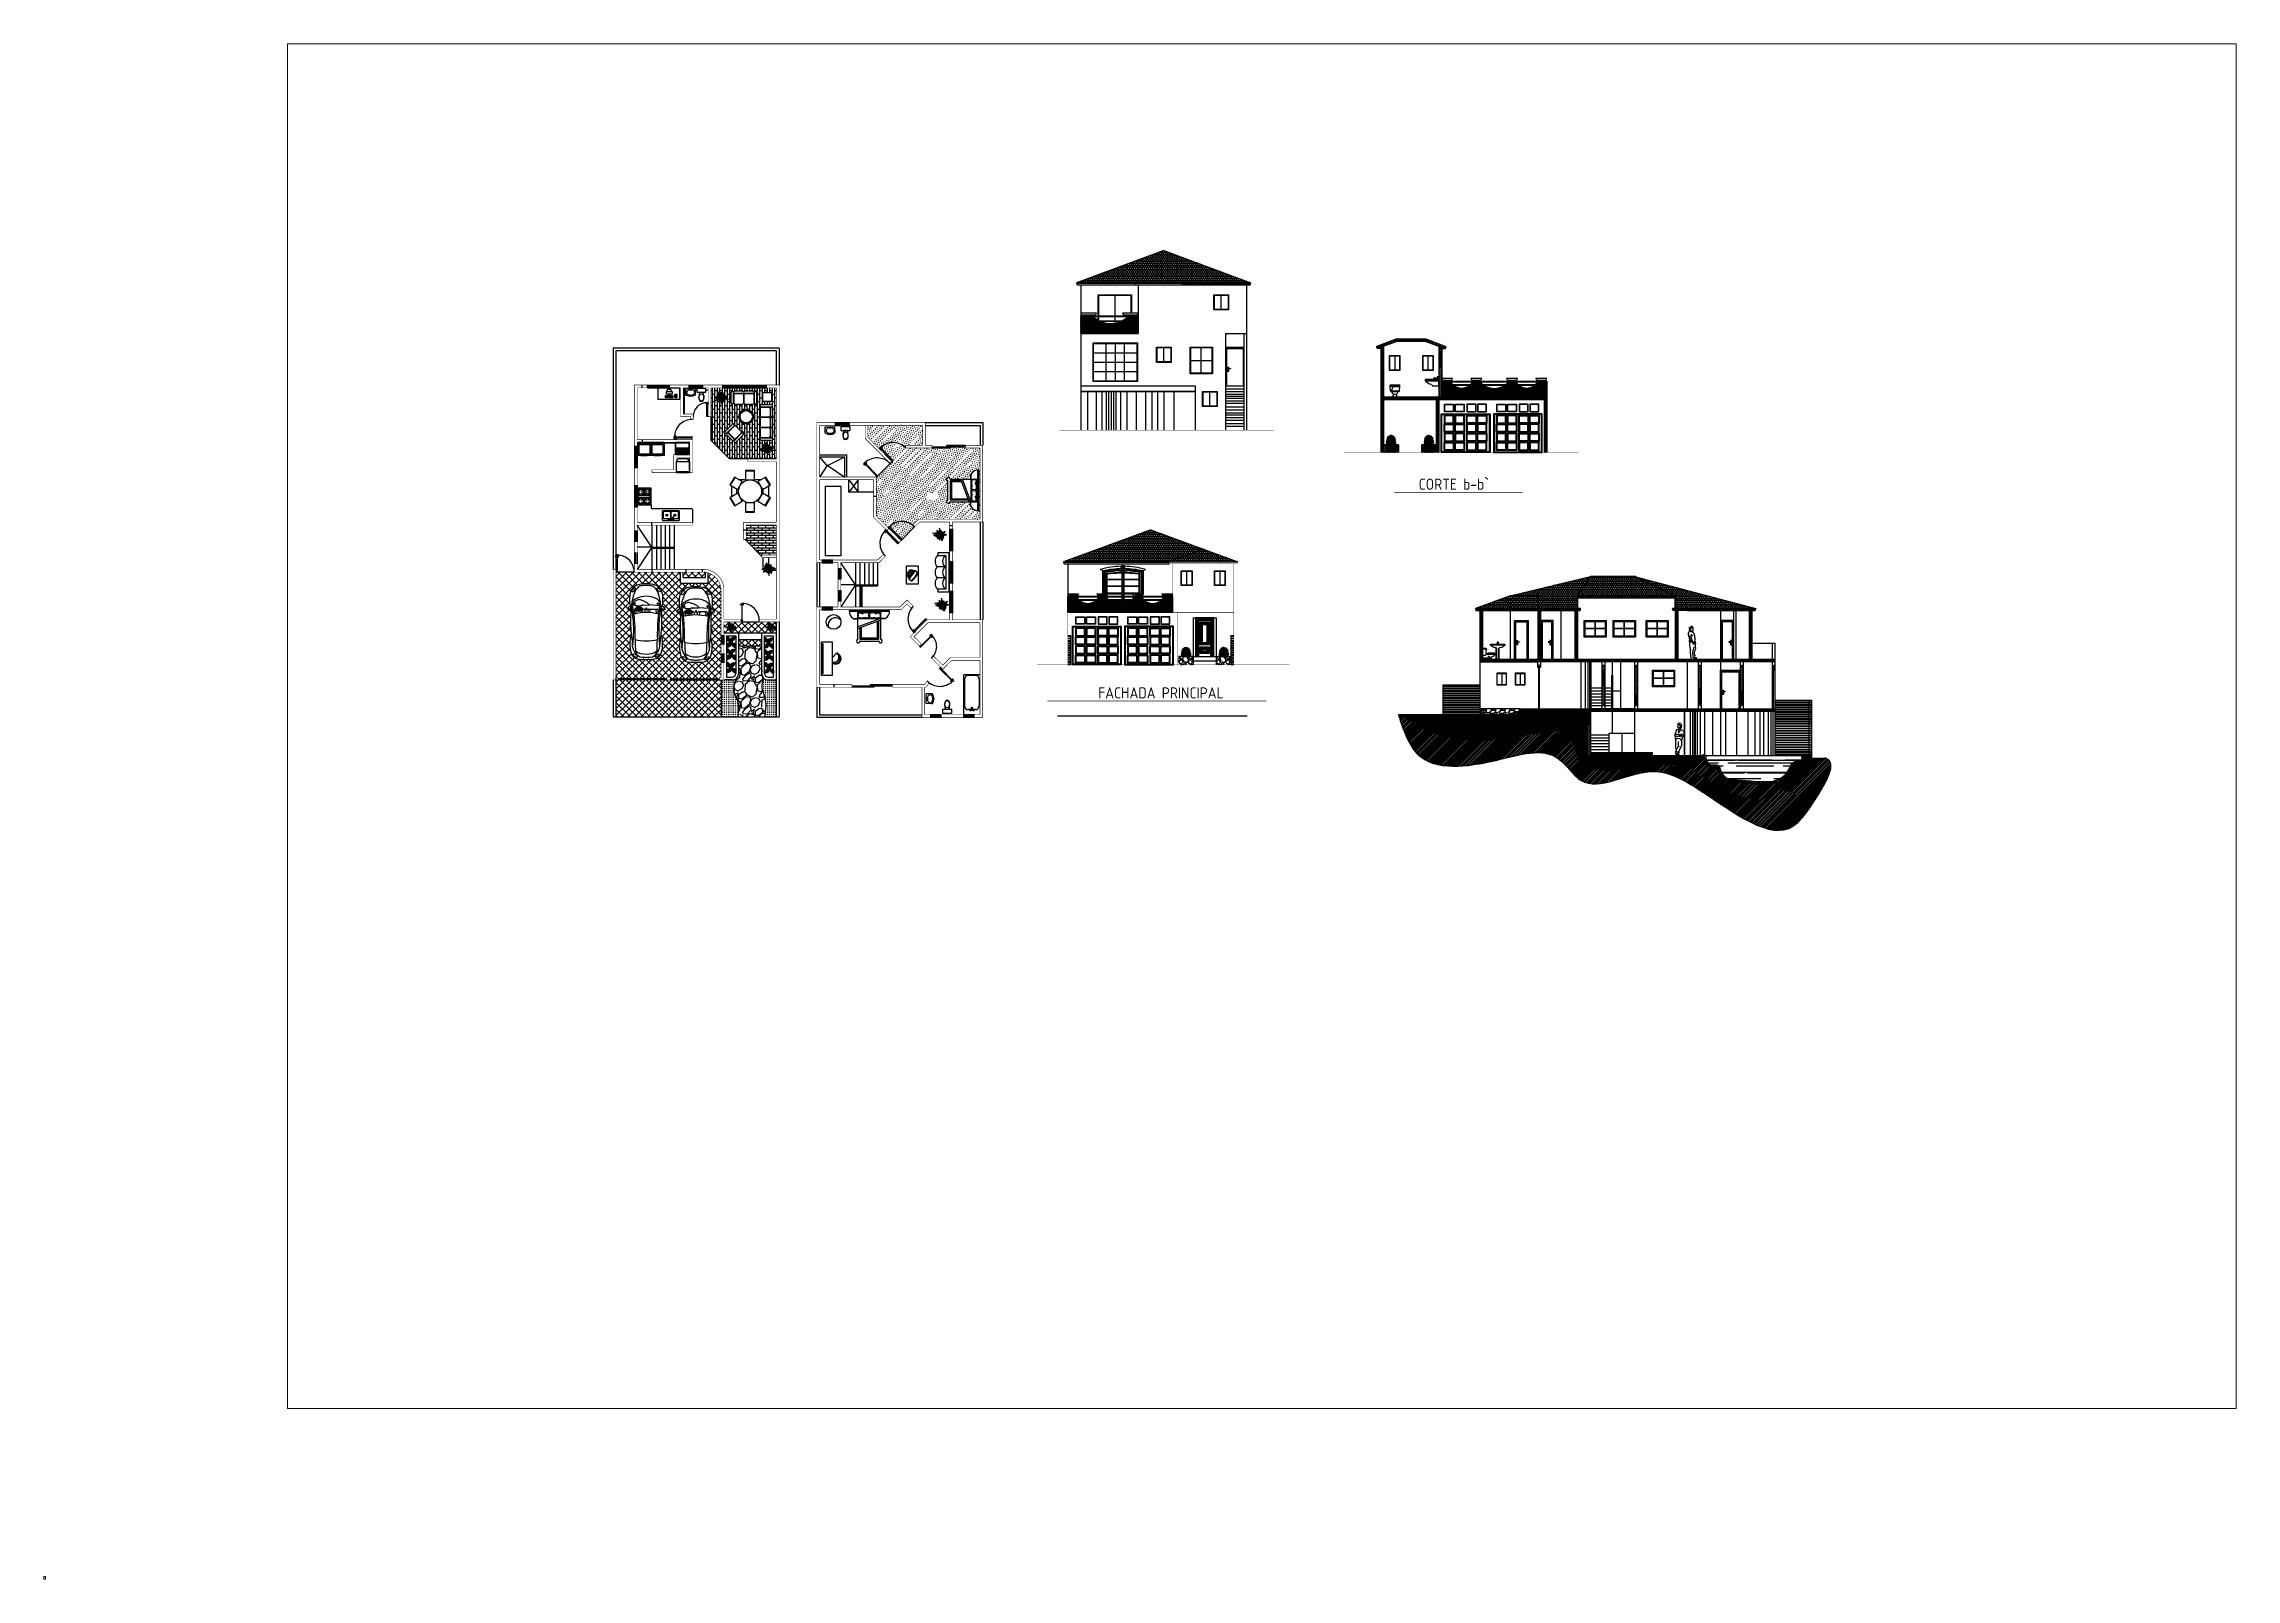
# Paper-space layout 'P ALTA' of a CAD drawing. Header units: millimetres. Extents: x 0 to 262, y 0 to 183.
# The model-space entities are those that its viewports show. They can reach past a viewport. Long polylines and large blocks are cut down to what shows.
import ezdxf
from ezdxf.enums import TextEntityAlignment as Align

# ---------------------------------------------------------------- set-up
doc = ezdxf.new("R2010")
doc.units = ezdxf.units.MM
doc.header["$LTSCALE"] = 2
doc.linetypes.add('HIDDEN', pattern=[9.525, 6.35, -3.175])
doc.linetypes.add('SOLID-1', pattern=[10, 5, 5])
for name, color, linetype in [('ALFOMBRA', 101, 'Continuous'), ('AUTOS', 244, 'Continuous'), ('auxiliar', 8, 'Continuous'), ('AUXILIARES', 210, 'Continuous'), ('DUELA', 35, 'Continuous'), ('MUEBLES', 8, 'Continuous'), ('MUEBLES-1', 8, 'Continuous'), ('MUEBLES1', 3, 'Continuous'), ('MUROS', 30, 'Continuous'), ('NIVELES', 3, 'Continuous'), ('PISO EXTERIOR', 55, 'Continuous'), ('PISO INTERIOR', 41, 'Continuous'), ('PLANTAS', 80, 'Continuous'), ('PUERTAS', 47, 'Continuous'), ('SANITARIO', 4, 'Continuous'), ('teja', 22, 'Continuous'), ('TEXTO', 7, 'Continuous'), ('TITULO', 7, 'Continuous'), ('VENTANAS', 170, 'Continuous')]:
    doc.layers.add(name, color=color, linetype=linetype)
doc.styles.add('TITULOS', font='archquik.shx', dxfattribs={"width": 1.5, "height": 0.4})
pattern_1 = [(360, (-137.83295, 43.14494), (5e-17, 0.1016), []), (90, (-137.83295, 43.144944), (-0.0508, 0.1016), [0.1016, -0.1016])]
pattern_2 = [(45, (-179.66084, 34.430224), (-0.04490128, 0.04490128), [])]
pattern_3 = [(360, (-179.66084, 34.28022), (6e-17, 0.127), []), (360, (-179.66084, 34.2961), (6e-17, 0.127), []), (360, (-179.66084, 34.31197), (6e-17, 0.127), [])]
pattern_4 = [(45, (-179.66084, 34.280224), (-0.04490128, 0.04490128), [])]
pattern_5 = [(360, (-179.66084, 34.28022), (5e-17, 0.1016), []), (90, (-179.66084, 34.280224), (-0.0508, 0.1016), [0.1016, -0.1016])]
pattern_6 = [(45, (35.941997, 28.9332), (-0.04490128, 0.04490128), [])]

psp = doc.layouts.new('P ALTA')

msp = doc.modelspace()

# ---------------------------------------------------------------- texts
at = {"layer": 'TEXTO', "style": 'TITULOS', "width": 1.03755}
for s, p in [('CORTE b-b`', (-8.7, 172.46)), ('FACHADA PRINCIPAL', (-24.58, 161.14))]:
    msp.add_text(s, height=0.6, dxfattribs=at).set_placement(p, align=Align.CENTER)

# ---------------------------------------------------------------- blocks, each defined once
blk = doc.blocks.new('w.c.')
at = {"linetype": 'Continuous'}
for p, q in [((0.21, 0.1), (0.29, 0.1)), ((0.21, 0.1), (0.21, -0.1)), ((0.21, -0.1), (0.29, -0.1))]:
    blk.add_line(p, q, dxfattribs=at)
blk.add_lwpolyline([(0, -0.23, 0.414214), (0.02, -0.25), (0.18, -0.25, 0.414214), (0.2, -0.23), (0.2, 0.23, 0.414214), (0.18, 0.25), (0.02, 0.25, 0.414214), (0, 0.23)], format="xyb", close=True, dxfattribs=at)
for centre, radius, start, end in [((0.28, 0.23), 0.13, 274.0137, 301.6805), ((0.28, -0.23), 0.127, 56.8697, 91.7768)]:
    blk.add_arc(centre, radius, start, end, dxfattribs=at)
blk.add_ellipse((0.48, 0), major_axis=(0.218, 0), ratio=0.686877, start_param=3.984849, end_param=8.508545, dxfattribs=at)
blk.add_open_spline([(0.68, 0), (0.68, 0.03), (0.66, 0.05), (0.59, 0.11), (0.52, 0.13), (0.39, 0.12), (0.33, 0.09), (0.28, 0.02), (0.28, -0.02), (0.34, -0.09), (0.4, -0.12), (0.54, -0.13), (0.6, -0.1), (0.66, -0.05), (0.68, -0.02), (0.68, 0)], degree=3, knots=[0, 0, 0, 0, 0.704265, 0.704265, 1.691887, 1.691887, 2.67951, 2.67951, 3.667132, 3.667132, 4.654754, 4.654754, 5.642376, 5.642376, 6.283185, 6.283185, 6.283185, 6.283185], dxfattribs=at)
blk = doc.blocks.new('LAVABO 3')
at = {"color": 0, "linetype": 'ByBlock', "lineweight": -2}
for p, q in [((0, -0.26), (0, 0.26)), ((0.31, -0.27), (0, -0.26))]:
    blk.add_line(p, q, dxfattribs=at)
blk.add_lwpolyline([(0.36, -0.24, 0.238549), (0.36, 0.24, 0.288834), (0.31, 0.27), (0, 0.26)], format="xyb", dxfattribs=at)
for points in [[(0, 0.26), (0, 0.26)], [(0.42, 0.03), (0.42, -0.03)], [(0, -0.26), (0, -0.26)]]:
    blk.add_lwpolyline(points, dxfattribs=at)
blk.add_lwpolyline([(0.21, 0.22, 0.134951), (0.16, 0.2, 0.106881), (0.1, 0.16, 0.082053), (0.07, 0.09, 0.070327), (0.06, 0, 0.070327), (0.07, -0.09, 0.082053), (0.1, -0.15, 0.106881), (0.16, -0.2, 0.134951), (0.21, -0.22, 0.134951), (0.27, -0.2, 0.106881), (0.32, -0.15, 0.082053), (0.35, -0.09, 0.070327), (0.36, 0, 0.070327), (0.35, 0.09, 0.082053), (0.32, 0.16, 0.106881), (0.27, 0.2, 0.134951)], format="xyb", close=True, dxfattribs=at)
blk.add_circle((0.09, 0), 0.0131, dxfattribs=at)
blk.add_arc((0.31, -0.21), 0.0582, 268.7236, 333.1658, dxfattribs=at)
blk = doc.blocks.new('antecomedor')
at = {"color": 0, "linetype": 'ByBlock', "lineweight": -2}
for p, q in [((-0.82, 0.76), (-1.07, 0.33)), ((0.25, 1.09), (-0.25, 1.09)), ((1.07, 0.33), (0.82, 0.76)), ((-1.07, -0.33), (-0.82, -0.76)), ((-0.25, -1.09), (0.25, -1.09)), ((0.82, -0.76), (1.07, -0.33))]:
    blk.add_line(p, q, dxfattribs=at)
for points in [[(-0.85, 0.78), (-1.1, 0.35), (-0.67, 0.1), (-0.42, 0.53)], [(0.25, 1.13), (-0.25, 1.13), (-0.25, 0.63), (0.25, 0.63)], [(1.1, 0.35), (0.85, 0.78), (0.42, 0.53), (0.67, 0.1)], [(-1.1, -0.35), (-0.85, -0.78), (-0.42, -0.53), (-0.67, -0.1)], [(-0.25, -1.12), (0.25, -1.12), (0.25, -0.62), (-0.25, -0.62)], [(0.85, -0.78), (1.1, -0.35), (0.67, -0.1), (0.42, -0.53)]]:
    blk.add_lwpolyline(points, close=True, dxfattribs=at)
blk.add_circle((0, 0), 0.625, dxfattribs=at)
blk = doc.blocks.new('COCINA')
for p, q in [((-0.44, 0.4), (-0.44, -0.35)), ((0.46, 0.4), (-0.44, 0.4)), ((-0.39, 0.34), (-0.27, 0.23)), ((-0.39, 0.33), (-0.39, 0.07)), ((-0.39, 0.06), (-0.27, 0.17)), ((-0.11, 0.35), (-0.37, 0.35)), ((-0.11, 0.05), (-0.37, 0.05)), ((-0.11, 0), (-0.37, 0)), ((-0.21, 0.23), (-0.1, 0.34)), ((-0.21, 0.17), (-0.1, 0.06)), ((-0.09, 0.33), (-0.09, 0.07)), ((-0.04, -0.28), (-0.04, 0.33)), ((-0.02, 0.35), (0.04, 0.35)), ((0.06, -0.28), (0.06, 0.33)), ((0.11, 0.34), (0.22, 0.23)), ((0.11, 0.33), (0.11, 0.07)), ((0.11, 0.06), (0.22, 0.17)), ((0.13, 0.35), (0.39, 0.35)), ((0.13, 0.05), (0.39, 0.05)), ((0.13, 0), (0.39, 0)), ((0.29, 0.23), (0.4, 0.34)), ((0.29, 0.17), (0.4, 0.05)), ((0.41, 0.33), (0.41, 0.07)), ((0.46, 0.4), (0.46, -0.35)), ((0.46, -0.35), (0.46, 0.4)), ((-0.44, -0.35), (0.46, -0.35)), ((-0.28, -0.12), (-0.39, -0.01)), ((-0.39, -0.28), (-0.39, -0.02)), ((-0.39, -0.29), (-0.28, -0.18)), ((-0.11, -0.3), (-0.37, -0.3)), ((-0.21, -0.12), (-0.1, -0.01)), ((-0.1, -0.29), (-0.21, -0.18)), ((-0.09, -0.28), (-0.09, -0.02)), ((-0.02, -0.3), (0.04, -0.3)), ((0.11, -0.01), (0.23, -0.12)), ((0.11, -0.28), (0.11, -0.02)), ((0.11, -0.29), (0.23, -0.18)), ((0.13, -0.3), (0.39, -0.3)), ((0.13, -0.3), (0.39, -0.3)), ((0.29, -0.12), (0.4, -0.01)), ((0.29, -0.18), (0.4, -0.29)), ((0.41, -0.28), (0.41, -0.02))]:
    blk.add_line(p, q)
at = {"const_width": 0.025}
for points in [[(-0.36, 0.2, 1), (-0.13, 0.2, 1)], [(0.37, 0.2, -1), (0.15, 0.2, -1)], [(-0.36, -0.15, -1), (-0.13, -0.15, -1)], [(0.37, -0.15, 1), (0.15, -0.15, 1)]]:
    blk.add_lwpolyline(points, format="xyb", close=True, dxfattribs=at)
for centre, start, end in [((-0.37, 0.33), 90, 180), ((-0.37, 0.07), 180, 270), ((-0.37, -0.02), 90, 180), ((-0.11, 0.33), 0, 90), ((-0.11, 0.07), 270, 0), ((-0.11, -0.02), 0, 90), ((-0.02, 0.33), 90, 180), ((0.04, 0.33), 0, 90), ((0.13, 0.33), 90, 180), ((0.13, 0.07), 180, 270), ((0.13, -0.02), 90, 180), ((0.39, 0.33), 0, 90), ((0.39, 0.07), 270, 0), ((0.39, -0.02), 0, 90), ((-0.37, -0.28), 180, 270), ((-0.11, -0.28), 270, 0), ((-0.02, -0.28), 180, 270), ((0.04, -0.28), 270, 0), ((0.13, -0.28), 180, 270), ((0.39, -0.28), 270, 0)]:
    blk.add_arc(centre, 0.02, start, end)
blk = doc.blocks.new('REFRI')
for p, q in [((-0.35, 0.27), (-0.25, 0.43)), ((-0.35, -0.35), (-0.35, 0.27)), ((-0.35, 0.27), (0.35, 0.27)), ((-0.25, 0.43), (0.25, 0.43)), ((0.35, 0.27), (0.25, 0.43)), ((0.35, 0.27), (0.35, -0.35)), ((0.35, -0.3), (-0.35, -0.3)), ((0.35, -0.35), (-0.35, -0.35))]:
    blk.add_line(p, q)
blk = doc.blocks.new('computadora')
at = {"color": 0, "linetype": 'ByBlock', "lineweight": -2}
for p, q in [((-0.14, -0.16), (-0.07, 0)), ((-0.07, 0), (0.07, 0)), ((0.14, -0.16), (0.07, 0)), ((-0.2, -0.35), (0.2, -0.35)), ((-0.2, -0.49), (-0.2, -0.35)), ((-0.2, -0.36), (0.2, -0.36)), ((-0.2, -0.49), (-0.2, -0.36)), ((0.2, -0.49), (-0.2, -0.49)), ((-0.19, -0.37), (-0.17, -0.37)), ((-0.19, -0.38), (-0.19, -0.37)), ((-0.17, -0.38), (-0.19, -0.38)), ((-0.19, -0.39), (-0.18, -0.39)), ((-0.19, -0.41), (-0.19, -0.39)), ((-0.18, -0.41), (-0.19, -0.41)), ((-0.19, -0.42), (-0.18, -0.42)), ((-0.19, -0.43), (-0.19, -0.42)), ((-0.18, -0.43), (-0.19, -0.43)), ((-0.19, -0.45), (-0.19, -0.44)), ((-0.19, -0.44), (-0.18, -0.44)), ((-0.18, -0.45), (-0.19, -0.45)), ((-0.19, -0.46), (-0.17, -0.46)), ((-0.19, -0.47), (-0.19, -0.46)), ((-0.17, -0.47), (-0.19, -0.47)), ((-0.18, -0.39), (-0.18, -0.41)), ((-0.18, -0.42), (-0.18, -0.43)), ((-0.18, -0.44), (-0.18, -0.45)), ((-0.17, -0.17), (-0.17, -0.26)), ((-0.17, -0.37), (-0.17, -0.38)), ((-0.17, -0.39), (-0.15, -0.39)), ((-0.17, -0.41), (-0.17, -0.39)), ((-0.15, -0.41), (-0.17, -0.41)), ((-0.17, -0.42), (-0.15, -0.42)), ((-0.17, -0.43), (-0.17, -0.42)), ((-0.15, -0.43), (-0.17, -0.43)), ((-0.17, -0.44), (-0.15, -0.44)), ((-0.17, -0.45), (-0.17, -0.44)), ((-0.15, -0.45), (-0.17, -0.45)), ((-0.17, -0.47), (-0.17, -0.46)), ((-0.17, -0.46), (-0.15, -0.46)), ((-0.17, -0.46), (-0.17, -0.47)), ((-0.15, -0.47), (-0.17, -0.47)), ((0.16, -0.16), (-0.16, -0.16)), ((-0.16, -0.27), (0.16, -0.27)), ((-0.15, -0.39), (-0.15, -0.41)), ((-0.15, -0.42), (-0.15, -0.43)), ((-0.15, -0.44), (-0.15, -0.45)), ((-0.15, -0.46), (-0.15, -0.47)), ((-0.14, -0.37), (-0.13, -0.37)), ((-0.14, -0.38), (-0.14, -0.37)), ((-0.13, -0.38), (-0.14, -0.38)), ((-0.14, -0.39), (-0.13, -0.39)), ((-0.14, -0.41), (-0.14, -0.39)), ((-0.13, -0.41), (-0.14, -0.41)), ((-0.14, -0.42), (-0.13, -0.42)), ((-0.14, -0.43), (-0.14, -0.42)), ((-0.13, -0.43), (-0.14, -0.43)), ((-0.14, -0.44), (-0.13, -0.44)), ((-0.14, -0.45), (-0.14, -0.44)), ((-0.13, -0.45), (-0.14, -0.45)), ((-0.14, -0.46), (-0.02, -0.46)), ((-0.14, -0.47), (-0.14, -0.46)), ((-0.02, -0.47), (-0.14, -0.47)), ((-0.13, -0.37), (-0.13, -0.38)), ((-0.13, -0.39), (-0.13, -0.41)), ((-0.13, -0.42), (-0.13, -0.43)), ((-0.13, -0.44), (-0.13, -0.45)), ((-0.12, -0.37), (-0.1, -0.37)), ((-0.12, -0.38), (-0.12, -0.37)), ((-0.1, -0.38), (-0.12, -0.38)), ((-0.12, -0.39), (-0.1, -0.39)), ((-0.12, -0.41), (-0.12, -0.39)), ((-0.1, -0.41), (-0.12, -0.41)), ((-0.12, -0.42), (-0.1, -0.42)), ((-0.12, -0.43), (-0.12, -0.42)), ((-0.1, -0.43), (-0.12, -0.43)), ((-0.12, -0.44), (-0.1, -0.44)), ((-0.12, -0.45), (-0.12, -0.44)), ((-0.1, -0.45), (-0.12, -0.45)), ((-0.1, -0.37), (-0.1, -0.38)), ((-0.1, -0.39), (-0.1, -0.41)), ((-0.1, -0.42), (-0.1, -0.43)), ((-0.1, -0.44), (-0.1, -0.45)), ((-0.09, -0.37), (-0.08, -0.37)), ((-0.09, -0.38), (-0.09, -0.37)), ((-0.08, -0.38), (-0.09, -0.38)), ((-0.09, -0.39), (-0.08, -0.39)), ((-0.09, -0.41), (-0.09, -0.39)), ((-0.08, -0.41), (-0.09, -0.41)), ((-0.09, -0.42), (-0.08, -0.42)), ((-0.09, -0.43), (-0.09, -0.42)), ((-0.08, -0.43), (-0.09, -0.43)), ((-0.09, -0.44), (-0.08, -0.44)), ((-0.09, -0.45), (-0.09, -0.44)), ((-0.08, -0.45), (-0.09, -0.45)), ((-0.08, -0.37), (-0.08, -0.38)), ((-0.08, -0.39), (-0.08, -0.41)), ((-0.08, -0.42), (-0.08, -0.43)), ((-0.08, -0.44), (-0.08, -0.45)), ((-0.07, -0.37), (-0.05, -0.37)), ((-0.07, -0.38), (-0.07, -0.37)), ((-0.05, -0.38), (-0.07, -0.38)), ((-0.07, -0.39), (-0.05, -0.39)), ((-0.07, -0.41), (-0.07, -0.39)), ((-0.05, -0.41), (-0.07, -0.41)), ((-0.07, -0.42), (-0.05, -0.42)), ((-0.07, -0.43), (-0.07, -0.42)), ((-0.05, -0.43), (-0.07, -0.43)), ((-0.07, -0.44), (-0.05, -0.44)), ((-0.07, -0.45), (-0.07, -0.44)), ((-0.05, -0.45), (-0.07, -0.45)), ((-0.06, -0.06), (-0.06, -0.01)), ((-0.05, -0.06), (-0.05, -0.01)), ((-0.05, -0.06), (-0.05, -0.01)), ((-0.05, -0.37), (-0.05, -0.38)), ((-0.05, -0.39), (-0.05, -0.41)), ((-0.05, -0.42), (-0.05, -0.43)), ((-0.05, -0.44), (-0.05, -0.45)), ((-0.04, -0.06), (-0.04, -0.01)), ((-0.04, -0.37), (-0.03, -0.37)), ((-0.04, -0.38), (-0.04, -0.37)), ((-0.03, -0.38), (-0.04, -0.38)), ((-0.04, -0.39), (0, -0.39)), ((-0.04, -0.41), (-0.04, -0.39)), ((0, -0.41), (-0.04, -0.41)), ((-0.04, -0.42), (-0.03, -0.42)), ((-0.04, -0.43), (-0.04, -0.42)), ((-0.03, -0.43), (-0.04, -0.43)), ((-0.04, -0.44), (-0.03, -0.44)), ((-0.04, -0.45), (-0.04, -0.44)), ((-0.03, -0.45), (-0.04, -0.45)), ((-0.03, -0.06), (-0.03, -0.01)), ((-0.03, -0.37), (-0.03, -0.38)), ((-0.03, -0.42), (-0.03, -0.43)), ((-0.03, -0.44), (-0.03, -0.45)), ((-0.02, -0.06), (-0.02, -0.01)), ((-0.02, -0.37), (0, -0.37)), ((-0.02, -0.38), (-0.02, -0.37)), ((0, -0.38), (-0.02, -0.38)), ((-0.02, -0.41), (0, -0.41)), ((-0.02, -0.43), (-0.02, -0.41)), ((0.02, -0.43), (-0.02, -0.43)), ((-0.02, -0.44), (0.02, -0.44)), ((-0.02, -0.45), (-0.02, -0.44)), ((0.02, -0.45), (-0.02, -0.45)), ((-0.02, -0.46), (-0.02, -0.47)), ((-0.01, -0.06), (-0.01, -0.01)), ((-0.01, -0.46), (0, -0.46)), ((-0.01, -0.47), (-0.01, -0.46)), ((0, -0.47), (-0.01, -0.47)), ((0, -0.06), (0, -0.01)), ((0, -0.37), (0, -0.38)), ((0, -0.39), (0, -0.41)), ((0, -0.39), (0.02, -0.39)), ((0, -0.41), (0, -0.39)), ((0, -0.46), (0, -0.47)), ((0.01, -0.06), (0.01, -0.01)), ((0.01, -0.38), (0.01, -0.37)), ((0.01, -0.37), (0.02, -0.37)), ((0.02, -0.38), (0.01, -0.38)), ((0.01, -0.47), (0.01, -0.46)), ((0.01, -0.46), (0.02, -0.46)), ((0.02, -0.47), (0.01, -0.47)), ((0.02, -0.06), (0.02, -0.01)), ((0.02, -0.06), (0.02, -0.01)), ((0.02, -0.37), (0.02, -0.38)), ((0.02, -0.39), (0.02, -0.43)), ((0.02, -0.44), (0.02, -0.45)), ((0.02, -0.46), (0.02, -0.47)), ((0.03, -0.06), (0.03, -0.01)), ((0.04, -0.06), (0.04, -0.01)), ((0.04, -0.37), (0.06, -0.37)), ((0.04, -0.38), (0.04, -0.37)), ((0.06, -0.38), (0.04, -0.38)), ((0.04, -0.39), (0.06, -0.39)), ((0.04, -0.41), (0.04, -0.39)), ((0.06, -0.41), (0.04, -0.41)), ((0.04, -0.42), (0.06, -0.42)), ((0.04, -0.43), (0.04, -0.42)), ((0.06, -0.43), (0.04, -0.43)), ((0.04, -0.47), (0.04, -0.46)), ((0.04, -0.46), (0.06, -0.46)), ((0.06, -0.47), (0.04, -0.47)), ((0.05, -0.06), (0.05, -0.01)), ((0.06, -0.06), (0.06, -0.01)), ((0.06, -0.37), (0.06, -0.38)), ((0.06, -0.39), (0.06, -0.41)), ((0.06, -0.42), (0.06, -0.43)), ((0.06, -0.46), (0.06, -0.47)), ((0.07, -0.37), (0.08, -0.37)), ((0.07, -0.38), (0.07, -0.37)), ((0.08, -0.38), (0.07, -0.38)), ((0.07, -0.41), (0.07, -0.39)), ((0.07, -0.39), (0.08, -0.39)), ((0.08, -0.41), (0.07, -0.41)), ((0.07, -0.43), (0.07, -0.42)), ((0.07, -0.42), (0.08, -0.42)), ((0.08, -0.43), (0.07, -0.43)), ((0.07, -0.45), (0.07, -0.44)), ((0.07, -0.44), (0.08, -0.44)), ((0.08, -0.45), (0.07, -0.45)), ((0.07, -0.47), (0.07, -0.46)), ((0.07, -0.46), (0.08, -0.46)), ((0.08, -0.47), (0.07, -0.47)), ((0.08, -0.37), (0.08, -0.38)), ((0.08, -0.39), (0.08, -0.41)), ((0.08, -0.42), (0.08, -0.43)), ((0.08, -0.44), (0.08, -0.45)), ((0.08, -0.46), (0.08, -0.47)), ((0.09, -0.38), (0.09, -0.37)), ((0.09, -0.37), (0.11, -0.37)), ((0.11, -0.38), (0.09, -0.38)), ((0.09, -0.39), (0.11, -0.39)), ((0.09, -0.41), (0.09, -0.39)), ((0.11, -0.41), (0.09, -0.41)), ((0.09, -0.42), (0.11, -0.42)), ((0.09, -0.43), (0.09, -0.42)), ((0.11, -0.43), (0.09, -0.43)), ((0.09, -0.46), (0.11, -0.46)), ((0.09, -0.47), (0.09, -0.46)), ((0.11, -0.47), (0.09, -0.47)), ((0.11, -0.37), (0.11, -0.38)), ((0.11, -0.39), (0.11, -0.41)), ((0.11, -0.42), (0.11, -0.43)), ((0.11, -0.46), (0.11, -0.47)), ((0.13, -0.38), (0.13, -0.37)), ((0.13, -0.37), (0.19, -0.37)), ((0.19, -0.38), (0.13, -0.38)), ((0.13, -0.39), (0.14, -0.39)), ((0.13, -0.41), (0.13, -0.39)), ((0.14, -0.41), (0.13, -0.41)), ((0.13, -0.42), (0.14, -0.42)), ((0.13, -0.43), (0.13, -0.42)), ((0.14, -0.43), (0.13, -0.43)), ((0.13, -0.45), (0.13, -0.44)), ((0.13, -0.44), (0.14, -0.44)), ((0.14, -0.45), (0.13, -0.45)), ((0.13, -0.47), (0.13, -0.46)), ((0.13, -0.46), (0.14, -0.46)), ((0.14, -0.47), (0.13, -0.47)), ((0.14, -0.39), (0.14, -0.41)), ((0.14, -0.42), (0.14, -0.43)), ((0.14, -0.44), (0.14, -0.45)), ((0.14, -0.46), (0.14, -0.47)), ((0.15, -0.39), (0.17, -0.39)), ((0.15, -0.41), (0.15, -0.39)), ((0.17, -0.41), (0.15, -0.41)), ((0.15, -0.42), (0.17, -0.42)), ((0.15, -0.43), (0.15, -0.42)), ((0.17, -0.43), (0.15, -0.43)), ((0.15, -0.44), (0.17, -0.44)), ((0.15, -0.45), (0.15, -0.44)), ((0.17, -0.45), (0.15, -0.45)), ((0.15, -0.47), (0.15, -0.46)), ((0.15, -0.46), (0.17, -0.46)), ((0.17, -0.47), (0.15, -0.47)), ((0.17, -0.26), (0.17, -0.17)), ((0.17, -0.39), (0.17, -0.41)), ((0.17, -0.42), (0.17, -0.43)), ((0.17, -0.44), (0.17, -0.45)), ((0.17, -0.46), (0.17, -0.47)), ((0.18, -0.39), (0.19, -0.39)), ((0.18, -0.41), (0.18, -0.39)), ((0.19, -0.41), (0.18, -0.41)), ((0.18, -0.42), (0.19, -0.42)), ((0.18, -0.43), (0.18, -0.42)), ((0.19, -0.43), (0.18, -0.43)), ((0.18, -0.47), (0.18, -0.44)), ((0.18, -0.44), (0.19, -0.44)), ((0.19, -0.47), (0.18, -0.47)), ((0.19, -0.37), (0.19, -0.38)), ((0.19, -0.39), (0.19, -0.41)), ((0.19, -0.42), (0.19, -0.43)), ((0.19, -0.44), (0.19, -0.47)), ((0.2, -0.35), (0.2, -0.49)), ((0.2, -0.49), (0.2, -0.36)), ((0.34, -0.38), (0.37, -0.38)), ((0.35, -0.36), (0.36, -0.36)), ((0.35, -0.36), (0.35, -0.36)), ((0.35, -0.36), (0.35, -0.36)), ((0.35, -0.36), (0.36, -0.36)), ((0.35, -0.38), (0.35, -0.36)), ((0.36, -0.36), (0.36, -0.36)), ((0.36, -0.36), (0.36, -0.36)), ((0.36, -0.36), (0.36, -0.36)), ((0.36, -0.38), (0.36, -0.36))]:
    blk.add_line(p, q, dxfattribs=at)
for points in [[(0.14, -0.37), (0.14, -0.38), (0.14, -0.38), (0.14, -0.37)], [(0.16, -0.37), (0.16, -0.38), (0.16, -0.38), (0.16, -0.37)], [(0.18, -0.37), (0.18, -0.38), (0.18, -0.38), (0.18, -0.37)]]:
    blk.add_lwpolyline(points, close=True, dxfattribs=at)
blk.add_lwpolyline([(0.29, -0.31), (0.29, -0.45, 0.414214), (0.3, -0.46), (0.41, -0.46, 0.414214), (0.42, -0.45), (0.42, -0.31, 0.414214), (0.41, -0.3), (0.3, -0.3, 0.414214)], format="xyb", close=True, dxfattribs=at)
for centre, radius, start, end in [((-0.16, -0.17), 0.0122, 90, 180), ((-0.16, -0.26), 0.0122, 180, 270), ((0, 0.69), 0.974, 261.3301, 278.9163), ((0.16, -0.17), 0.0122, 0, 90), ((0.16, -0.26), 0.0122, 270, 0), ((0.41, -0.38), 0.0677, 164.5919, 205.8017), ((0.36, -0.39), 0.0336, 63.2266, 116.7734), ((0.36, -0.41), 0.012, 205.8017, 334.1983), ((0.31, -0.38), 0.0677, 334.1983, 15.4081)]:
    blk.add_arc(centre, radius, start, end, dxfattribs=at)
blk = doc.blocks.new('escritorio-compu')
at = {"color": 0, "linetype": 'ByBlock', "lineweight": -2}
blk.add_lwpolyline([(-0.6, -0.6), (0.6, -0.6), (0.6, 0), (-0.6, 0)], close=True, dxfattribs=at)
blk.add_blockref('computadora', (0.02, -0.04), dxfattribs=at)
blk = doc.blocks.new('LAVADET')
at = {"layer": 'MUEBLES', "linetype": 'Continuous'}
for p, q in [((0.4, 0.39), (-0.42, 0.39)), ((-0.42, 0.39), (-0.42, -0.33)), ((-0.4, 0.39), (0.42, 0.39)), ((0.4, 0.37), (-0.4, 0.37)), ((-0.4, 0.37), (0.4, 0.37)), ((-0.4, 0.37), (-0.4, -0.31)), ((-0.4, 0.02), (0.4, 0.02)), ((-0.4, 0), (0.4, 0)), ((-0.34, 0.37), (-0.34, 0.02)), ((-0.29, 0.37), (-0.29, 0.02)), ((-0.25, 0.37), (-0.25, 0.02)), ((-0.2, 0.37), (-0.2, 0.02)), ((-0.15, 0.37), (-0.15, 0.02)), ((-0.11, 0.37), (-0.11, 0.02)), ((-0.06, 0.37), (-0.06, 0.02)), ((-0.02, 0.37), (-0.02, 0.02)), ((0.03, 0.37), (0.03, 0.02)), ((0.08, 0.37), (0.08, 0.02)), ((0.12, 0.37), (0.12, 0.02)), ((0.17, 0.37), (0.17, 0.02)), ((0.22, 0.37), (0.22, 0.02)), ((0.26, 0.37), (0.26, 0.02)), ((0.31, 0.37), (0.31, 0.02)), ((0.35, 0.37), (0.35, 0.02)), ((0.4, 0.37), (0.4, -0.31)), ((0.42, 0.39), (0.42, -0.33)), ((-0.42, -0.33), (0.42, -0.33)), ((0.4, -0.33), (-0.42, -0.33)), ((-0.4, -0.31), (0.4, -0.31)), ((0.4, -0.31), (-0.4, -0.31))]:
    blk.add_line(p, q, dxfattribs=at)
for centre, start, end in [((0.42, 0.39), 0, 90), ((-0.42, -0.33), 180, 270), ((-0.4, -0.31), 180, 270), ((0.4, -0.31), 270, 0), ((0.42, -0.33), 270, 0)]:
    blk.add_arc(centre, 0.00403, start, end, dxfattribs=at)
blk = doc.blocks.new('TARGAT')
at = {"layer": 'MUEBLES-1', "linetype": 'Continuous'}
for p, q in [((-0.45, -0.2), (-0.45, 0.28)), ((-0.43, 0.31), (0.42, 0.31)), ((-0.41, -0.14), (-0.41, 0.16)), ((-0.37, 0.21), (-0.06, 0.21)), ((-0.16, 0.01), (-0.26, 0.01)), ((-0.22, 0.06), (-0.22, -0.04)), ((0, 0.28), (-0.16, 0.1)), ((-0.14, 0.08), (-0.16, 0.1)), ((-0.15, 0.29), (0.15, 0.29)), ((-0.15, 0.23), (-0.15, 0.29)), ((-0.15, 0.23), (-0.05, 0.23)), ((0.02, 0.26), (-0.14, 0.08)), ((-0.12, 0.26), (-0.08, 0.26)), ((-0.1, 0.23), (-0.1, 0.29)), ((-0.01, 0.23), (0.15, 0.23)), ((-0.01, -0.14), (-0.01, 0.16)), ((0, 0.28), (0.02, 0.26)), ((0, -0.23), (0, 0.23)), ((0.02, -0.14), (0.02, 0.16)), ((0.06, 0.21), (0.36, 0.21)), ((0.07, 0.26), (0.12, 0.26)), ((0.1, 0.23), (0.1, 0.29)), ((0.15, 0.23), (0.15, 0.29)), ((0.27, 0.01), (0.16, 0.01)), ((0.21, 0.06), (0.21, -0.04)), ((0.41, -0.14), (0.41, 0.16)), ((0.46, -0.2), (0.46, 0.28)), ((-0.43, -0.23), (0.42, -0.23)), ((-0.37, -0.19), (-0.06, -0.19)), ((0.06, -0.19), (0.36, -0.19))]:
    blk.add_line(p, q, dxfattribs=at)
for centre, radius in [((-0.22, 0.01), 0.05), ((-0.1, 0.26), 0.025), ((-0.1, 0.26), 0.000542), ((0.1, 0.26), 0.025), ((0.21, 0.01), 0.05)]:
    blk.add_circle(centre, radius, dxfattribs=at)
for centre, radius, start, end in [((-0.43, 0.28), 0.03, 90, 180), ((-0.37, 0.16), 0.05, 90, 180), ((-0.06, 0.16), 0.05, 87.5066, 90), ((-0.06, 0.16), 0.05, 0, 50.3609), ((0.06, 0.16), 0.05, 90, 180), ((0.36, 0.16), 0.05, 0, 90), ((0.42, 0.28), 0.03, 0, 90), ((-0.43, -0.2), 0.03, 180, 270), ((-0.37, -0.14), 0.05, 180, 270), ((-0.06, -0.14), 0.05, 270, 0), ((0.06, -0.14), 0.05, 180, 270), ((0.36, -0.14), 0.05, 270, 0), ((0.42, -0.2), 0.03, 270, 0)]:
    blk.add_arc(centre, radius, start, end, dxfattribs=at)
blk = doc.blocks.new('sillòn 3')
at = {"color": 0, "linetype": 'ByBlock', "lineweight": -2}
for p, q in [((-0.97, 0.63), (-0.97, 0.06)), ((-0.85, 0.63), (-0.85, 0.06)), ((-0.83, 0.62), (-0.83, 0.21)), ((-0.77, 0.12), (-0.34, 0.12)), ((-0.77, 0), (-0.34, 0)), ((-0.76, 0.14), (-0.35, 0.14)), ((-0.35, 0.69), (-0.76, 0.69)), ((-0.28, 0.62), (-0.28, 0.21)), ((-0.28, 0.21), (-0.28, 0.62)), ((-0.22, 0.12), (0.22, 0.12)), ((-0.22, 0), (0.22, 0)), ((-0.21, 0.14), (0.2, 0.14)), ((0.2, 0.69), (-0.21, 0.69)), ((0.27, 0.62), (0.27, 0.21)), ((0.27, 0.21), (0.27, 0.62)), ((0.75, 0.69), (0.34, 0.69)), ((0.34, 0.14), (0.75, 0.14)), ((0.34, 0.12), (0.77, 0.12)), ((0.34, 0), (0.77, 0)), ((0.82, 0.21), (0.82, 0.62)), ((0.82, 0.62), (0.82, 0.21)), ((0.84, 0.63), (0.84, 0.06)), ((0.96, 0.63), (0.96, 0.06))]:
    blk.add_line(p, q, dxfattribs=at)
for centre, radius, start, end in [((-0.91, 0.63), 0.06, 0, 180), ((-0.91, 0.06), 0.06, 180, 0), ((-0.76, 0.21), 0.07, 180, 270), ((-0.77, 0.06), 0.06, 90, 270), ((-0.76, 0.62), 0.07, 90, 180), ((-0.35, 0.21), 0.07, 270, 0), ((-0.35, 0.62), 0.07, 360, 90), ((-0.34, 0.06), 0.06, 270, 90), ((-0.21, 0.21), 0.07, 180, 270), ((-0.22, 0.06), 0.06, 90, 270), ((-0.21, 0.62), 0.07, 90, 180), ((0.2, 0.21), 0.07, 270, 0), ((0.2, 0.62), 0.07, 360, 90), ((0.22, 0.06), 0.06, 270, 90), ((0.34, 0.62), 0.07, 90, 180), ((0.34, 0.21), 0.07, 180, 270), ((0.34, 0.06), 0.06, 90, 270), ((0.75, 0.21), 0.07, 270, 0), ((0.75, 0.62), 0.07, 360, 90), ((0.77, 0.06), 0.06, 270, 90), ((0.9, 0.63), 0.06, 0, 180), ((0.9, 0.06), 0.06, 180, 0)]:
    blk.add_arc(centre, radius, start, end, dxfattribs=at)
blk = doc.blocks.new('sillòn 2')
at = {"color": 0, "linetype": 'ByBlock', "lineweight": -2}
for p, q in [((-0.97, 0.63), (-0.97, 0.06)), ((-0.85, 0.63), (-0.85, 0.06)), ((-0.83, 0.21), (-0.83, 0.62)), ((-0.83, 0.62), (-0.83, 0.21)), ((-0.77, 0.12), (-0.34, 0.12)), ((-0.77, 0), (-0.34, 0)), ((-0.35, 0.69), (-0.76, 0.69)), ((-0.76, 0.14), (-0.35, 0.14)), ((-0.28, 0.21), (-0.28, 0.62)), ((-0.28, 0.62), (-0.28, 0.21)), ((-0.22, 0.12), (0.22, 0.12)), ((-0.22, 0), (0.22, 0)), ((0.2, 0.69), (-0.21, 0.69)), ((-0.21, 0.14), (0.2, 0.14)), ((0.27, 0.62), (0.27, 0.21)), ((0.27, 0.21), (0.27, 0.62)), ((0.29, 0.63), (0.29, 0.06)), ((0.41, 0.63), (0.41, 0.06))]:
    blk.add_line(p, q, dxfattribs=at)
for centre, radius, start, end in [((-0.91, 0.63), 0.06, 0, 180), ((-0.91, 0.06), 0.06, 180, 0), ((-0.76, 0.62), 0.07, 90, 180), ((-0.76, 0.21), 0.07, 180, 270), ((-0.77, 0.06), 0.06, 90, 270), ((-0.35, 0.62), 0.07, 360, 90), ((-0.35, 0.21), 0.07, 270, 0), ((-0.34, 0.06), 0.06, 270, 90), ((-0.21, 0.62), 0.07, 90, 180), ((-0.21, 0.21), 0.07, 180, 270), ((-0.22, 0.06), 0.06, 90, 270), ((0.2, 0.62), 0.07, 360, 90), ((0.2, 0.21), 0.07, 270, 0), ((0.22, 0.06), 0.06, 270, 90), ((0.35, 0.63), 0.06, 0, 180), ((0.35, 0.06), 0.06, 180, 0)]:
    blk.add_arc(centre, radius, start, end, dxfattribs=at)
blk = doc.blocks.new('sillòn 1')
at = {"color": 0, "linetype": 'ByBlock', "lineweight": -2}
for p, q in [((-0.41, 0.63), (-0.41, 0.06)), ((-0.29, 0.63), (-0.29, 0.06)), ((-0.28, 0.62), (-0.28, 0.21)), ((-0.28, 0.21), (-0.28, 0.62)), ((-0.22, 0.12), (0.22, 0.12)), ((-0.22, 0), (0.22, 0)), ((0.2, 0.69), (-0.21, 0.69)), ((-0.21, 0.14), (0.2, 0.14)), ((0.27, 0.21), (0.27, 0.62)), ((0.27, 0.62), (0.27, 0.21)), ((0.29, 0.63), (0.29, 0.06)), ((0.41, 0.63), (0.41, 0.06))]:
    blk.add_line(p, q, dxfattribs=at)
for centre, radius, start, end in [((-0.35, 0.63), 0.06, 0, 180), ((-0.35, 0.06), 0.06, 180, 0), ((-0.21, 0.62), 0.07, 90, 180), ((-0.21, 0.21), 0.07, 180, 270), ((-0.22, 0.06), 0.06, 90, 270), ((0.2, 0.62), 0.07, 360, 90), ((0.2, 0.21), 0.07, 270, 0), ((0.22, 0.06), 0.06, 270, 90), ((0.35, 0.63), 0.06, 0, 180), ((0.35, 0.06), 0.06, 180, 0)]:
    blk.add_arc(centre, radius, start, end, dxfattribs=at)
blk = doc.blocks.new('maceta')
for p, q in [((-0.17, 0.05), (-0.38, -0.03)), ((-0.29, -0.01), (-0.17, 0.02)), ((-0.01, 0.01), (-0.22, 0.13)), ((-0.22, 0.13), (-0.15, 0.02)), ((-0.01, 0.01), (-0.2, 0.22)), ((-0.2, 0.22), (-0.04, 0.12)), ((-0.14, 0.05), (-0.18, 0.09)), ((-0.17, 0.02), (-0.12, 0.02)), ((-0.15, 0.02), (-0.01, 0)), ((-0.14, 0.09), (-0.14, 0.14)), ((-0.02, 0.01), (-0.14, 0.09)), ((-0.05, 0.02), (-0.14, 0.05)), ((-0.13, 0.17), (-0.12, 0.33)), ((-0.12, 0.33), (-0.05, 0.12)), ((-0.05, 0.1), (-0.12, 0.15)), ((-0.01, 0), (-0.12, -0.02)), ((-0.11, 0.23), (-0.1, 0.15)), ((-0.03, 0.03), (-0.05, 0.1)), ((-0.04, 0.12), (-0.01, 0.01)), ((-0.03, 0.11), (-0.01, 0.28)), ((-0.01, 0.21), (-0.02, 0.1)), ((-0.02, 0.1), (-0.01, 0.01)), ((-0.01, 0.28), (0.01, 0.16)), ((0.03, 0.07), (-0.01, 0.21)), ((0.11, 0.22), (0, 0.01)), ((0, 0.01), (0.06, 0.05)), ((0.06, 0.02), (0, 0)), ((0, 0), (0.14, -0.05)), ((0.18, 0.09), (0.01, 0.01)), ((0.13, 0.23), (0.02, 0.11)), ((0.02, 0.11), (0.02, 0.11)), ((0.05, 0.07), (0.02, 0.03)), ((0.1, -0.01), (0.03, 0)), ((0.08, 0.13), (0.05, 0.07)), ((0.06, 0.05), (0.11, 0.22)), ((0.08, 0.12), (0.06, 0.1)), ((0.23, -0.01), (0.06, 0.02)), ((0.07, 0.07), (0.11, 0.12)), ((0.1, 0.16), (0.08, 0.12)), ((0.11, 0.12), (0.13, 0.23)), ((0.11, 0.03), (0.19, 0.05)), ((0.11, 0.01), (0.35, 0.02)), ((0.35, 0.02), (0.18, 0.09)), ((0.19, 0.05), (0.27, 0.03)), ((-0.38, -0.03), (-0.03, 0)), ((-0.22, -0.06), (-0.29, -0.18)), ((-0.29, -0.18), (-0.07, -0.07)), ((-0.23, -0.13), (-0.15, -0.07)), ((-0.14, -0.04), (-0.22, -0.06)), ((-0.12, -0.02), (-0.18, -0.08)), ((-0.18, -0.08), (-0.07, -0.05)), ((-0.13, -0.05), (-0.1, -0.03)), ((-0.11, -0.16), (-0.05, -0.03)), ((-0.02, -0.06), (-0.11, -0.16)), ((-0.1, -0.03), (-0.07, -0.02)), ((-0.07, -0.05), (-0.01, 0)), ((-0.07, -0.23), (-0.01, -0.01)), ((-0.07, -0.1), (-0.03, -0.04)), ((0.03, -0.1), (-0.07, -0.23)), ((-0.04, -0.17), (-0.01, -0.1)), ((-0.03, -0.18), (0.02, -0.36)), ((-0.01, -0.1), (0, -0.06)), ((0, -0.22), (-0.01, -0.16)), ((0, 0), (0.05, -0.09)), ((0.22, -0.13), (0, 0)), ((0, 0), (0.03, -0.1)), ((0.02, -0.36), (0.01, -0.14)), ((0.02, -0.12), (0.17, -0.25)), ((0.08, -0.07), (0.03, -0.03)), ((0.05, -0.09), (0.22, -0.13)), ((0.05, -0.1), (0.06, -0.12)), ((0.06, -0.12), (0.1, -0.16)), ((0.16, -0.1), (0.08, -0.07)), ((0.09, -0.1), (0.08, -0.08)), ((0.12, -0.11), (0.08, -0.08)), ((0.17, -0.25), (0.09, -0.1)), ((0.17, -0.01), (0.1, -0.01)), ((0.1, -0.06), (0.13, -0.08)), ((0.11, -0.03), (0.4, -0.1)), ((0.4, -0.1), (0.12, -0.11)), ((0.13, -0.08), (0.25, -0.08)), ((0.14, -0.05), (0.23, -0.01))]:
    blk.add_line(p, q)
blk.add_circle((-0.01, 0), 0.00774)
at = {"layer": 'MUEBLES'}
for radius, start, end in [(0.204, 154.1686, 165.8911), (0.184, 157.7839, 161.3227), (0.204, 131.1899, 146.8264), (0.184, 137.3254, 146.5784), (0.204, 95.4431, 109.2059), (0.184, 96.9034, 109.2163), (0.204, 65.8574, 89.1142), (0.184, 67.9358, 88.2738), (0.184, 59.1152, 59.4577), (0.204, 28.8545, 53.3733), (0.184, 29.184, 50.2207), (0.184, 2.7092, 6.5538), (0.204, 1.5519, 6.2386), (0.204, 181.6829, 192.645), (0.184, 181.3656, 192.3157), (0.204, 212.621, 252.4745), (0.184, 213.425, 252.213), (0.204, 255.5659, 265.5691), (0.184, 258.4496, 263.1839), (0.184, 273.9421, 296.3591), (0.204, 274.0333, 298.8145), (0.184, 310.7158, 327.0887), (0.204, 309.3053, 331.0543), (0.184, 349.4949, 354.6674), (0.204, 349.2216, 357.6793)]:
    blk.add_arc((0, -0.01), radius, start, end, dxfattribs=at)
blk = doc.blocks.new('A$C24DB07CB')
at = {"layer": 'NIVELES', "ltscale": 0.5}
blk.add_blockref('maceta', (0.38, 0.36), dxfattribs=at)
blk = doc.blocks.new('A$C0BB47299')
blk.add_blockref('A$C24DB07CB', (0, 0))
blk = doc.blocks.new('planta 1')
at = {"color": 0, "linetype": 'ByBlock', "lineweight": -2}
for p, q in [((-0.4, 0.17), (-0.4, 0.29)), ((-0.4, 0.29), (-0.37, 0.28)), ((-0.4, 0.29), (-0.35, 0.21)), ((-0.35, 0.16), (-0.4, 0.17)), ((-0.38, 0.18), (-0.35, 0.19)), ((-0.37, 0.28), (-0.32, 0.31)), ((-0.35, 0.21), (-0.24, 0.13)), ((-0.34, 0.07), (-0.35, 0.16)), ((-0.27, 0.08), (-0.34, 0.07)), ((-0.33, 0.22), (-0.33, 0.28)), ((-0.33, 0.1), (-0.27, 0.13)), ((-0.32, 0.31), (-0.31, 0.25)), ((-0.31, 0.25), (-0.22, 0.27)), ((-0.24, 0), (-0.27, 0.08)), ((-0.24, 0.13), (-0.11, 0.09)), ((-0.19, 0.01), (-0.24, 0)), ((-0.23, 0.25), (-0.23, 0.15)), ((-0.23, 0.02), (-0.16, 0.09)), ((-0.22, 0.27), (-0.18, 0.22)), ((-0.19, 0.01), (-0.1, 0.07)), ((-0.18, 0.22), (-0.09, 0.23)), ((-0.13, 0.12), (-0.15, 0.21)), ((-0.1, 0.07), (-0.09, 0.08)), ((-0.09, 0.23), (-0.09, 0.09)), ((-0.09, 0.09), (-0.01, 0.08)), ((-0.09, 0.08), (-0.03, 0.06)), ((-0.06, -0.07), (-0.02, 0.01)), ((-0.04, -0.06), (0, 0)), ((-0.03, 0.06), (-0.03, 0.06)), ((-0.03, 0.06), (-0.02, 0.01)), ((-0.01, 0.08), (0, 0.02)), ((0, 0.02), (0.04, 0.03)), ((0, 0), (0.04, -0.03)), ((0.05, 0.02), (0.02, 0.01)), ((0.02, 0.01), (0.04, -0.02)), ((0.04, 0.03), (0.12, 0.11)), ((0.13, 0.11), (0.05, 0.02)), ((0.1, 0.23), (0.12, 0.29)), ((0.1, 0.23), (0.12, 0.13)), ((0.12, 0.29), (0.2, 0.28)), ((0.12, 0.11), (0.12, 0.13)), ((0.13, 0.27), (0.16, 0.17)), ((0.25, 0.05), (0.13, 0.11)), ((0.24, 0.23), (0.14, 0.13)), ((0.27, 0.01), (0.15, -0.03)), ((0.17, 0.14), (0.26, 0.12)), ((0.2, 0.28), (0.23, 0.34)), ((0.23, 0.34), (0.31, 0.31)), ((0.24, 0.32), (0.25, 0.25)), ((0.36, 0.29), (0.24, 0.23)), ((0.33, 0.17), (0.25, 0.21)), ((0.29, 0.14), (0.25, 0.05)), ((0.27, 0.01), (0.33, 0)), ((0.34, 0.15), (0.29, 0.14)), ((0.31, 0.31), (0.34, 0.35)), ((0.34, 0.34), (0.33, 0.3)), ((0.34, 0.35), (0.45, 0.3)), ((0.36, 0.24), (0.34, 0.15)), ((0.35, 0.27), (0.41, 0.24)), ((0.45, 0.3), (0.36, 0.29)), ((0.42, 0.22), (0.36, 0.24)), ((0.45, 0.3), (0.42, 0.28)), ((0.42, 0.28), (0.42, 0.22)), ((-0.45, -0.32), (-0.42, -0.3)), ((-0.45, -0.32), (-0.35, -0.31)), ((-0.33, -0.37), (-0.45, -0.32)), ((-0.42, -0.3), (-0.42, -0.24)), ((-0.42, -0.24), (-0.36, -0.26)), ((-0.35, -0.29), (-0.4, -0.26)), ((-0.36, -0.26), (-0.34, -0.16)), ((-0.35, -0.31), (-0.23, -0.25)), ((-0.34, -0.16), (-0.29, -0.15)), ((-0.33, -0.35), (-0.33, -0.32)), ((-0.3, -0.33), (-0.33, -0.37)), ((-0.32, -0.18), (-0.24, -0.23)), ((-0.22, -0.36), (-0.3, -0.33)), ((-0.29, -0.15), (-0.25, -0.07)), ((-0.17, -0.15), (-0.26, -0.13)), ((-0.25, -0.07), (-0.13, -0.13)), ((-0.24, -0.34), (-0.24, -0.27)), ((-0.23, -0.25), (-0.13, -0.14)), ((-0.19, -0.3), (-0.22, -0.36)), ((-0.11, -0.31), (-0.19, -0.3)), ((-0.12, -0.29), (-0.15, -0.19)), ((-0.06, -0.07), (-0.13, -0.13)), ((-0.11, -0.13), (-0.04, -0.06)), ((-0.11, -0.14), (-0.11, -0.13)), ((-0.09, -0.25), (-0.11, -0.14)), ((-0.09, -0.25), (-0.11, -0.31)), ((0.04, -0.02), (0.15, -0.03)), ((0.04, -0.03), (0.15, -0.04)), ((0.1, -0.17), (0.15, -0.04)), ((0.2, -0.2), (0.1, -0.17)), ((0.28, -0.13), (0.16, -0.04)), ((0.18, -0.08), (0.17, -0.17)), ((0.19, -0.05), (0.3, -0.03)), ((0.21, -0.25), (0.2, -0.2)), ((0.31, -0.26), (0.21, -0.25)), ((0.23, -0.23), (0.27, -0.15)), ((0.36, -0.24), (0.28, -0.13)), ((0.3, -0.32), (0.31, -0.26)), ((0.36, -0.31), (0.3, -0.32)), ((0.38, -0.12), (0.31, -0.14)), ((0.34, -0.24), (0.32, -0.3)), ((0.33, 0), (0.33, -0.09)), ((0.33, -0.09), (0.39, -0.1)), ((0.38, -0.33), (0.36, -0.24)), ((0.38, -0.33), (0.36, -0.31)), ((0.4, -0.21), (0.37, -0.21)), ((0.39, -0.1), (0.38, -0.19)), ((0.38, -0.19), (0.42, -0.21)), ((0.42, -0.21), (0.38, -0.33))]:
    blk.add_line(p, q, dxfattribs=at)
for centre, radius, start, end in [((-0.01, 0.02), 0.144, 178.6147, 235.1169), ((-0.01, 0.02), 0.12, 168.1647, 238.6725), ((-0.01, 0.02), 0.147, 34.3757, 120.1028), ((-0.02, 0.01), 0.126, 33.8219, 124.9414), ((-0.02, 0.02), 0.127, 338.4094, 20.0301), ((-0.02, 0.02), 0.147, 341.2017, 26.0918), ((-0.01, 0.03), 0.148, 242.5812, 331.2714), ((-0.02, 0.03), 0.127, 247.3711, 327.472)]:
    blk.add_arc(centre, radius, start, end, dxfattribs=at)
blk = doc.blocks.new('A$C15EC6395')
at = {"layer": 'MUEBLES1', "ltscale": 0.5}
for p, q in [((0, 0.96), (0, 0)), ((0.66, 0.96), (0, 0.96)), ((0, 0), (0.66, 0)), ((0.02, 0.37), (0.2, 0.23)), ((0.51, 0.69), (0.17, 0.26)), ((0.2, 0.23), (0.54, 0.67)), ((0.52, 0.65), (0.22, 0.25)), ((0.33, 0.25), (0.26, 0.31)), ((0.34, 0.27), (0.27, 0.32)), ((0.36, 0.29), (0.29, 0.34)), ((0.37, 0.3), (0.3, 0.36)), ((0.38, 0.32), (0.31, 0.37)), ((0.4, 0.34), (0.33, 0.39)), ((0.41, 0.36), (0.34, 0.41)), ((0.42, 0.37), (0.35, 0.43)), ((0.54, 0.67), (0.36, 0.81)), ((0.41, 0.24), (0.37, 0.27)), ((0.46, 0.42), (0.39, 0.48)), ((0.43, 0.26), (0.39, 0.29)), ((0.47, 0.44), (0.4, 0.49)), ((0.45, 0.28), (0.41, 0.31)), ((0.49, 0.46), (0.42, 0.51)), ((0.46, 0.3), (0.42, 0.33)), ((0.5, 0.48), (0.43, 0.53)), ((0.51, 0.49), (0.44, 0.55)), ((0.48, 0.32), (0.44, 0.35)), ((0.53, 0.51), (0.46, 0.56)), ((0.54, 0.53), (0.47, 0.58)), ((0.55, 0.54), (0.48, 0.6)), ((0.48, 0.22), (0.62, 0.41)), ((0.53, 0.38), (0.49, 0.41)), ((0.54, 0.4), (0.5, 0.44)), ((0.56, 0.43), (0.52, 0.46)), ((0.57, 0.45), (0.53, 0.48)), ((0.59, 0.47), (0.55, 0.5)), ((0.66, 0), (0.66, 0.96))]:
    blk.add_line(p, q, dxfattribs=at)
for centre, radius, start, end in [((1.37, -0.31), 1.51, 132.1933, 153.2016), ((1.4, -0.33), 1.51, 132.1933, 153.2016), ((0.41, 0.71), 0.496, 247.2985, 277.9759), ((0.13, 0.34), 0.496, 7.4191, 38.0965)]:
    blk.add_arc(centre, radius, start, end, dxfattribs=at)
blk = doc.blocks.new('A$C26F76128')
at = {"rotation": 270}
blk.add_blockref('A$C15EC6395', (0, 0.66), dxfattribs=at)
blk = doc.blocks.new('Sillon3p')
for p, q in [((-0.32, 0.27), (0.18, 0.27)), ((-0.32, -0.33), (0.18, -0.33))]:
    blk.add_line(p, q)
blk.add_lwpolyline([(0.13, 0.87), (0.13, 1.02), (-0.47, 1.02), (-0.47, -1.08), (0.13, -1.08), (0.13, -0.93)])
blk.add_lwpolyline([(-0.32, -0.93), (0.18, -0.93, 0.333333), (0.18, -0.33, 0.333333), (0.18, 0.27, 0.333333), (0.18, 0.87), (-0.32, 0.87)], format="xyb", close=True)
blk.add_lwpolyline([(-0.27, -0.93, 0.5), (-0.27, -0.33, 0.5), (-0.27, 0.27, 0.5), (-0.27, 0.87)], format="xyb")
blk = doc.blocks.new('A$C2A0151CE')
at = {"layer": 'NIVELES', "ltscale": 0.5}
blk.add_blockref('Sillon3p', (0.47, 1.08), dxfattribs=at)
blk = doc.blocks.new('A$C03F75DDD')
at = {"rotation": 270}
blk.add_blockref('A$C2A0151CE', (0, 0.75), dxfattribs=at)
blk = doc.blocks.new('hombre 2')
at = {"color": 0, "linetype": 'ByBlock', "lineweight": -2}
for p, q in [((-0.2, 1.2), (-0.24, 1.14)), ((-0.19, 1.28), (-0.2, 1.2)), ((-0.17, 1.34), (-0.19, 1.28)), ((-0.12, 1.37), (-0.17, 1.34)), ((-0.01, 1.41), (-0.12, 1.37)), ((-0.09, 1.54), (-0.06, 1.61)), ((-0.09, 1.54), (-0.06, 1.54)), ((-0.06, 1.71), (-0.08, 1.68)), ((-0.08, 1.68), (-0.08, 1.65)), ((-0.08, 1.65), (-0.06, 1.64)), ((-0.07, 1.62), (-0.05, 1.66)), ((-0.06, 1.61), (-0.07, 1.61)), ((-0.07, 1.54), (-0.07, 1.48)), ((-0.07, 1.49), (-0.06, 1.48)), ((-0.04, 1.71), (-0.06, 1.71)), ((-0.03, 1.48), (-0.06, 1.48)), ((-0.04, 1.4), (-0.06, 1.32)), ((-0.06, 1.32), (-0.04, 1.25)), ((-0.05, 1.66), (0, 1.69)), ((-0.01, 1.71), (-0.04, 1.71)), ((-0.04, 1.25), (-0.04, 1.19)), ((-0.04, 1.19), (-0.01, 1.24)), ((0.03, 1.48), (-0.03, 1.48)), ((-0.01, 1.68), (-0.02, 1.64)), ((0.04, 1.59), (-0.02, 1.64)), ((-0.02, 1.48), (-0.01, 1.41)), ((0.01, 1.71), (-0.01, 1.71)), ((-0.01, 1.24), (0.04, 1.31)), ((0.04, 1.71), (0.01, 1.71)), ((0.06, 1.71), (0.04, 1.71)), ((0.07, 1.61), (0.04, 1.59)), ((0.04, 1.31), (0.09, 1.4)), ((0.09, 1.69), (0.06, 1.71)), ((0.08, 1.59), (0.07, 1.61)), ((0.07, 1.56), (0.08, 1.59)), ((0.08, 1.48), (0.07, 1.56)), ((0.08, 1.48), (0.07, 1.46)), ((0.11, 1.51), (0.08, 1.48)), ((0.09, 1.69), (0.12, 1.63)), ((0.1, 1.4), (0.12, 1.38)), ((0.13, 1.59), (0.11, 1.51)), ((0.12, 1.38), (0.17, 1.35)), ((0.17, 1.35), (0.22, 1.32)), ((0.22, 1.32), (0.24, 1.25)), ((0.24, 1.25), (0.24, 1.19)), ((-0.24, 1.14), (-0.24, 1.06)), ((-0.22, 1.04), (-0.24, 1.07)), ((-0.21, 1.16), (-0.23, 1.12)), ((-0.23, 1.12), (-0.21, 1.09)), ((-0.22, 1.03), (-0.23, 0.96)), ((-0.23, 0.96), (-0.22, 0.87)), ((-0.15, 1.12), (-0.22, 1.1)), ((-0.22, 0.87), (-0.19, 0.87)), ((-0.18, 1.15), (-0.21, 1.16)), ((-0.15, 0.19), (-0.2, 0.14)), ((-0.2, 0.11), (-0.19, 0.14)), ((-0.16, 0.07), (-0.2, 0.11)), ((-0.2, 0.01), (-0.2, -0.01)), ((-0.19, 0.87), (-0.1, 0.92)), ((-0.15, 0.03), (-0.19, 0.01)), ((-0.15, 1.12), (-0.18, 1.15)), ((-0.18, 0.58), (-0.18, 0.87)), ((-0.18, 0.5), (-0.18, 0.58)), ((-0.18, 0.21), (-0.04, 0.5)), ((-0.18, 0.43), (-0.18, 0.5)), ((-0.17, 0.36), (-0.18, 0.43)), ((-0.07, 0.13), (-0.18, 0.21)), ((-0.15, 0.26), (-0.17, 0.36)), ((-0.16, 1.02), (0.07, 1.08)), ((-0.15, 0.07), (-0.16, 0.07)), ((0.05, 1.1), (-0.15, 1.12)), ((-0.09, 0), (-0.15, 0.07)), ((0.14, 0.97), (-0.13, 1.03)), ((-0.1, 0.92), (0.04, 0.91)), ((-0.08, 0.14), (-0.08, 0.09)), ((-0.08, 0.09), (-0.06, 0.03)), ((0.1, 0.47), (-0.07, 0.13)), ((-0.06, 0.73), (-0.06, 0.46)), ((-0.04, 0.73), (-0.06, 0.73)), ((-0.06, 0.03), (0, 0)), ((-0.04, 0.5), (-0.04, 0.73)), ((-0.04, 0.49), (-0.01, 0.47)), ((-0.02, 0.22), (-0.04, 0.02)), ((0, 0), (0, -0.01)), ((0.04, 0.91), (0.07, 0.84)), ((0.05, 1.1), (0.09, 1.13)), ((0.05, 1.1), (0.08, 1.07)), ((0.07, 1.08), (0.14, 1.07)), ((0.07, 0.84), (0.11, 0.85)), ((0.09, 1.13), (0.1, 1.13)), ((0.12, 0.85), (0.12, 0.51)), ((0.19, 1.08), (0.14, 1.07)), ((0.16, 1.12), (0.19, 1.08)), ((0.17, 0.9), (0.18, 0.99)), ((0.24, 1.04), (0.19, 0.99)), ((0.24, 1.19), (0.24, 1.11)), ((0.24, 1.11), (0.24, 1.04)), ((-0.2, -0.01), (-0.1, -0.01)), ((0, -0.01), (-0.09, 0))]:
    blk.add_line(p, q, dxfattribs=at)
for centre, radius, start, end in [((0.13, 1.45), 0.06, 166.4876, 232.2565), ((0.07, 1.6), 0.06, 350.5377, 28.5813), ((-0.18, 1.08), 0.06, 220.9224, 282.1878), ((0.11, 1.08), 0.06, 41.9628, 104.4046), ((0.02, 0.51), 0.1, 332.7144, 0), ((0.11, 0.91), 0.06, 275.6977, 353.6652), ((0.15, 1.03), 0.06, 257.6251, 314.5299)]:
    blk.add_arc(centre, radius, start, end, dxfattribs=at)
blk = doc.blocks.new('w.c. lado')
for p, q in [((-0.2625, 0.55), (-0.2625, 0.6)), ((-0.2625, 0.6), (-0.0625, 0.6)), ((-0.0625, 0.55), (-0.2625, 0.55)), ((-0.25, 0.125), (-0.25, 0.55)), ((-0.1125, 0.2), (-0.25, 0.2)), ((-0.2375, 0), (-0.2375, 0.025)), ((-0.2375, 0.025), (0.2375, 0.025)), ((0.2375, 0), (-0.2375, 0)), ((-0.2125, 0.05), (-0.2125, 0.025)), ((0.2125, 0.05), (-0.2125, 0.05)), ((-0.0625, 0.25), (-0.1125, 0.2)), ((-0.075, 0.55), (-0.075, 0.3)), ((-0.075, 0.525), (-0.0375, 0.525)), ((-0.0375, 0.5), (-0.075, 0.5)), ((-0.075, 0.3), (0.4125, 0.3)), ((-0.0625, 0.6), (-0.0625, 0.55)), ((0.4125, 0.25), (-0.0625, 0.25)), ((-0.0375, 0.525), (-0.0375, 0.5)), ((0.0375, 0.325), (0.0375, 0.3)), ((0.4, 0.325), (0.0375, 0.325)), ((0.1875, 0.1125), (0.1875, 0.05)), ((0.2125, 0.05), (0.2125, 0.11344)), ((0.2125, 0.025), (0.2125, 0.05)), ((0.2375, 0.025), (0.2375, 0)), ((0.4, 0.3), (0.4, 0.325)), ((0.4125, 0.3), (0.4125, 0.25))]:
    blk.add_line(p, q)
for centre, radius, start, end in [((-0.16875, 0.11875), 0.08149, 175.6013, 237.5288), ((0.1875, 0.34489), 0.23272, 227.7453, 335.9381)]:
    blk.add_arc(centre, radius, start, end)
blk = doc.blocks.new('lavabo frente')
for p, q in [((-0.39, 0.81), (0.39, 0.81)), ((-0.39, 0.76), (-0.39, 0.81)), ((0.39, 0.8), (-0.39, 0.8)), ((0.39, 0.76), (-0.39, 0.76)), ((-0.08, 0), (-0.08, 0.61)), ((0.08, 0), (-0.08, 0)), ((-0.07, 0.83), (0.07, 0.83)), ((-0.07, 0.81), (-0.07, 0.83)), ((-0.05, 0), (-0.05, 0.58)), ((0.03, 0.92), (-0.03, 0.92)), ((-0.03, 0.92), (-0.03, 0.83)), ((-0.03, 0.89), (0.03, 0.89)), ((-0.01, 0.88), (-0.03, 0.85)), ((-0.01, 0.85), (-0.03, 0.83)), ((-0.01, 0.91), (0.01, 0.91)), ((-0.01, 0.85), (-0.01, 0.88)), ((-0.01, 0.88), (0.01, 0.88)), ((0.01, 0.85), (-0.01, 0.85)), ((0.01, 0.88), (0.01, 0.85)), ((0.01, 0.88), (0.03, 0.85)), ((0.01, 0.85), (0.03, 0.83)), ((0.03, 0.83), (0.03, 0.92)), ((0.05, 0), (0.05, 0.58)), ((0.07, 0.83), (0.07, 0.81)), ((0.08, 0), (0.08, 0.61)), ((0.39, 0.81), (0.39, 0.76))]:
    blk.add_line(p, q)
for centre, radius, start, end in [((-0.08, 1.05), 0.421, 222.7094, 261.7735), ((-0.14, 0.52), 0.107, 30.5102, 90), ((0.14, 0.52), 0.107, 90, 149.4898), ((0.08, 1.05), 0.421, 278.2265, 317.2906)]:
    blk.add_arc(centre, radius, start, end)
blk = doc.blocks.new('w.c. frente')
for p, q in [((-0.121, 0.504), (-0.121, 0.525)), ((-0.114, 0.532), (0.298, 0.532)), ((-0.107, 0.277), (-0.114, 0.497)), ((0.298, 0.497), (-0.114, 0.497)), ((-0.107, 0.277), (0.291, 0.277)), ((0.014, 0.263), (-0.092, 0.263)), ((-0.016, 0.428), (-0.064, 0.277)), ((-0.037, 0.242), (-0.058, 0.242)), ((-0.058, 0.242), (-0.058, 0.221)), ((-0.058, 0.225), (-0.037, 0.225)), ((-0.058, 0.221), (-0.037, 0.221)), ((-0.038, 0.263), (-0.057, 0.263)), ((-0.054, 0.258), (-0.057, 0.263)), ((-0.054, 0.258), (-0.04, 0.258)), ((-0.054, 0.242), (-0.054, 0.258)), ((-0.04, 0.258), (-0.038, 0.263)), ((-0.04, 0.242), (-0.04, 0.258)), ((-0.037, 0.221), (-0.037, 0.242)), ((-0.028, 0.248), (0.014, 0.248)), ((0.297, 0.447), (-0.009, 0.433)), ((0, 0), (0.028, 0.135)), ((0.014, 0.248), (0.014, 0.263)), ((0.014, 0.263), (0.17, 0.263)), ((0.014, 0.248), (0.17, 0.248)), ((0.03, 0), (0.03, 0.06)), ((0.155, 0), (0.155, 0.06)), ((0.185, 0), (0.156, 0.135)), ((0.17, 0.263), (0.277, 0.263)), ((0.17, 0.248), (0.17, 0.263)), ((0.212, 0.248), (0.17, 0.248)), ((0.291, 0.277), (0.298, 0.497)), ((0.305, 0.504), (0.305, 0.525))]:
    blk.add_line(p, q)
blk.add_lwpolyline([(-0.069, 0.48), (-0.069, 0.47), (-0.059, 0.47), (-0.059, 0.48)], close=True)
for centre, radius, start, end in [((-0.114, 0.525), 0.0071, 90, 180), ((-0.114, 0.504), 0.0071, 180, 270), ((-0.093, 0.276), 0.0135, 176.98575, 273.01425), ((-0.028, 0.241), 0.0071, 90, 186.10173), ((0.111, 0.256), 0.147, 186.10173, 235.68675), ((-0.009, 0.426), 0.0071, 92.5448, 162.34988), ((0.092, 0.281), 0.16, 246.43907, 293.56093), ((0.073, 0.256), 0.147, 304.31325, 353.89827), ((0.212, 0.241), 0.0071, 353.89827, 90), ((0.278, 0.276), 0.0135, 266.98575, 3.01425), ((0.298, 0.525), 0.0071, 0, 90), ((0.298, 0.504), 0.0071, 270, 0)]:
    blk.add_arc(centre, radius, start, end)
blk = doc.blocks.new('lavabo lado')
for p, q in [((0, 0.34), (0.73, 0.34)), ((0, 0), (0, 0.34)), ((0.75, 0.32), (0, 0.32)), ((0.75, 0.26), (0, 0.26)), ((0.02, 0.36), (0.02, 0.49)), ((0.02, 0.49), (0.09, 0.49)), ((0.09, 0.45), (0.02, 0.45)), ((0.02, 0.34), (0.02, 0.36)), ((0.02, 0.36), (0.09, 0.36)), ((0.09, 0.49), (0.09, 0.36)), ((0.09, 0.39), (0.24, 0.43)), ((0.24, 0.39), (0.09, 0.36)), ((0.09, 0.36), (0.09, 0.34)), ((0.24, 0.43), (0.28, 0.43)), ((0.24, 0.39), (0.24, 0.37)), ((0.28, 0.39), (0.24, 0.39)), ((0.24, 0.37), (0.28, 0.37)), ((0.28, 0.43), (0.28, 0.39)), ((0.28, 0.37), (0.28, 0.39)), ((0.73, 0.34), (0.75, 0.32)), ((0.75, 0.32), (0.75, 0.26)), ((0.36, 0), (0, 0))]:
    blk.add_line(p, q)
for centre, radius, start, end in [((0.41, 0), 0.0562, 90, 180), ((0.23, 0.74), 0.705, 285.1328, 317.7263)]:
    blk.add_arc(centre, radius, start, end)

# ---------------------------------------------------------------- hatches: boundary and pattern name
at = {"layer": 'DUELA'}
h = msp.add_hatch(dxfattribs=at)
h.set_pattern_fill('AR-BRSTD', color=256, scale=0.002, angle=360, style=0)
h.set_pattern_definition([(360, (-162.43718, 30.71033), (7e-17, 0.1354836), []), (90, (-162.43718, 30.71033), (-0.2032, 0.1354836), [0.1354836, -0.1354836])])
h.paths.add_polyline_path([(-45.43, 170.54), (-47.07, 170.54), (-47.07, 169.77), (-47.15, 169.77), (-46.22, 168.84), (-46.22, 168.92), (-45.43, 168.92)])
at = {"layer": 'MUROS'}
h = msp.add_hatch(dxfattribs=at)
h.set_pattern_fill('AR-BRSTD', color=256, scale=0.0005, angle=360, style=0)
h.set_pattern_definition([(360, (-43.747102, 25.423578), (8e-18, 0.0338709), []), (90, (-43.7471, 25.42358), (-0.0508, 0.0338709), [0.0338709, -0.0338709])])
h.paths.add_polyline_path([(-28.27, 181.87), (-28.93, 181.87), (-28.93, 180.94), (-25.82, 180.94), (-25.82, 181.87), (-26.35, 181.87, -0.402899)])
h = msp.add_hatch(dxfattribs=at)
h.set_pattern_fill('ANSI31', color=256, scale=0.02, style=0)
h.set_pattern_definition(pattern_6)
h.paths.add_polyline_path([(-10.22, 180.64), (-11.78, 180.64), (-12.88, 180.23, 0.763528), (-12.87, 180.19, 0.321208), (-12.84, 180.12), (-11.74, 180.52), (-10.27, 180.52), (-9.35, 180.19), (-9.35, 180.11), (-9.17, 180.11, 0.327753), (-9.14, 180.19, -0.773366), (-9.14, 180.2, 0.475836), (-9.13, 180.23)])
h = msp.add_hatch(dxfattribs=at)
h.set_pattern_fill('ANSI31', color=256, scale=0.02, style=0)
h.set_pattern_definition(pattern_6)
h.paths.add_polyline_path([(-12.65, 177.48), (-12.5, 177.48), (-12.5, 180.24), (-12.65, 180.19)])
h.paths.add_polyline_path([(-9.5, 177.48), (-9.35, 177.48), (-9.35, 178.35), (-9.35, 178.48, -0.011232), (-9.35, 178.49), (-9.35, 178.49), (-9.35, 180.19), (-9.5, 180.24)])
h = msp.add_hatch(dxfattribs=at)
h.set_pattern_fill('AR-BRSTD', color=256, scale=0.00095, angle=360, style=0)
h.set_pattern_definition([(180, (99.09119, 61.0309), (-3e-17, 0.06435471), []), (90, (99.09119, 61.0309), (0.09652, 0.06435471), [0.06435471, -0.06435471])])
h.paths.add_polyline_path([(-5.69, 178.35), (-5.37, 178.35, 0.601611), (-4.11, 178.35), (-3.65, 178.35), (-3.65, 177.48), (-9.35, 177.48), (-9.35, 178.35), (-8.9, 178.35, 0.601611), (-7.64, 178.35), (-7.32, 178.35, 0.487605)])
h = msp.add_hatch(dxfattribs=at)
h.set_pattern_fill('ANSI31', color=256, scale=0.02, style=0)
h.set_pattern_definition(pattern_6)
h.paths.add_polyline_path([(-12.5, 177.33), (-12.65, 177.33), (-12.65, 174.48), (-12.5, 174.48)])
h = msp.add_hatch(dxfattribs=at)
h.set_pattern_fill('ANSI31', color=256, scale=0.02, style=0)
h.set_pattern_definition(pattern_6)
h.paths.add_polyline_path([(-9.5, 177.33), (-9.65, 177.33), (-9.65, 174.48), (-9.5, 174.48)])
h = msp.add_hatch(dxfattribs=at)
h.set_pattern_fill('ANSI31', color=256, scale=0.02, style=0)
h.set_pattern_definition(pattern_6)
h.paths.add_polyline_path([(-3.65, 177.33), (-3.8, 177.33), (-3.8, 174.48), (-3.65, 174.48)])
h = msp.add_hatch(dxfattribs=at)
h.set_pattern_fill('ANSI31', color=256, scale=0.02, style=0)
h.set_pattern_definition(pattern_6)
h.paths.add_polyline_path([(-12.5, 174.48), (-12.35, 174.48), (-12.35, 174.9), (-12.5, 174.9)])
h.paths.add_polyline_path([(-11.85, 174.48), (-11.7, 174.48), (-11.7, 174.9), (-11.85, 174.9)])
h.paths.add_polyline_path([(-10.3, 174.9), (-10.45, 174.9), (-10.45, 174.48), (-10.3, 174.48)])
h.paths.add_polyline_path([(-9.8, 174.48), (-9.65, 174.48), (-9.65, 174.9), (-9.8, 174.9)])
h = msp.add_hatch(dxfattribs=at)
h.set_pattern_fill('AR-BRSTD', color=256, scale=0.00095, angle=360, style=0)
h.set_pattern_definition([(360, (-132.37979, 49.35199), (3e-17, 0.06435471), []), (90, (-132.37979, 49.35199), (-0.09652, 0.06435471), [0.06435471, -0.06435471])])
h.paths.add_polyline_path([(-27.6, 166.67), (-27.92, 166.67, -0.601611), (-29.18, 166.67), (-29.63, 166.67), (-29.63, 165.81), (-23.93, 165.81), (-23.93, 166.67), (-24.39, 166.67, -0.601611), (-25.65, 166.67), (-25.97, 166.67, -0.487605)])
h = msp.add_hatch(dxfattribs=at)
h.set_pattern_fill('ANSI31', color=256, scale=0.02, angle=360, style=0)
h.set_pattern_definition(pattern_4)
h.paths.add_polyline_path([(-1.86, 165.9, 0.327753), (-1.83, 165.97, -0.725709), (-1.83, 165.99, 0.363301), (-1.82, 166.01), (-7.52, 166.01, 0.363301), (-7.51, 165.99, -0.725709), (-7.51, 165.97, 0.327753), (-7.48, 165.9)])
h = msp.add_hatch(dxfattribs=at)
h.set_pattern_fill('ANSI31', color=256, scale=0.02, angle=360, style=0)
h.set_pattern_definition(pattern_4)
h.paths.add_polyline_path([(-1.99, 165.9), (-2.14, 165.9), (-2.14, 163.27), (-1.99, 163.27)])
h.paths.add_polyline_path([(-3.99, 165.9), (-4.14, 165.9), (-4.14, 163.27), (-3.99, 163.27)])
h.paths.add_polyline_path([(-7.14, 165.9), (-7.29, 165.9), (-7.29, 163.27), (-7.14, 163.27)])
h = msp.add_hatch(dxfattribs=at)
h.set_pattern_fill('ANSI31', color=256, scale=0.02, angle=360, style=0)
h.set_pattern_definition(pattern_4)
h.paths.add_polyline_path([(3.92, 166.01), (3.16, 166.01, 0.363301), (3.18, 165.99, -0.725709), (3.18, 165.97, 0.327753), (3.21, 165.9), (3.96, 165.9), (7.63, 165.9, 0.327753), (7.66, 165.97, -0.725709), (7.66, 165.99, 0.363301), (7.68, 166.01)])
h = msp.add_hatch(dxfattribs=at)
h.set_pattern_fill('ANSI31', color=256, scale=0.02, angle=360, style=0)
h.set_pattern_definition(pattern_4)
h.paths.add_polyline_path([(7.32, 165.37), (7.47, 165.37), (7.47, 165.9), (7.32, 165.9)])
h.paths.add_polyline_path([(3.31, 163.27), (3.46, 163.27), (3.46, 165.9), (3.31, 165.9)])
h = msp.add_hatch(dxfattribs=at)
h.set_pattern_fill('PLAST', color=256, scale=0.02, angle=360, style=0)
h.set_pattern_definition([(360, (-137.78744, 43.22283), (6e-17, 0.127), []), (360, (-137.78744, 43.2387), (6e-17, 0.127), []), (360, (-137.78744, 43.25458), (6e-17, 0.127), [])])
h.paths.add_polyline_path([(-29.48, 164.56), (-29.63, 164.56), (-29.63, 162.96), (-29.48, 162.96)])
h = msp.add_hatch(dxfattribs=at)
h.set_pattern_fill('PLAST', color=256, scale=0.02, angle=360, style=0)
h.set_pattern_definition([(360, (-128.93744, 43.22283), (6e-17, 0.127), []), (360, (-128.93744, 43.2387), (6e-17, 0.127), []), (360, (-128.93744, 43.25458), (6e-17, 0.127), [])])
h.paths.add_polyline_path([(-20.63, 164.56), (-20.78, 164.56), (-20.78, 162.96), (-20.63, 162.96)])
h = msp.add_hatch(dxfattribs=at)
h.set_pattern_fill('ANSI31', color=256, scale=0.02, angle=360, style=0)
h.set_pattern_definition(pattern_2)
h.paths.add_polyline_path([(-3.99, 162.82), (-3.99, 162.97), (-4.14, 162.97), (-4.14, 162.82)])
h = msp.add_hatch(dxfattribs=at)
h.set_pattern_fill('ANSI31', color=256, scale=0.02, angle=360, style=0)
h.set_pattern_definition(pattern_2)
h.paths.add_polyline_path([(-0.51, 162.97), (-0.66, 162.97), (-0.66, 160.72), (-0.51, 160.72)])
h.paths.add_polyline_path([(1.26, 162.97), (1.11, 162.97), (1.11, 160.72), (1.26, 160.72)])
h.paths.add_polyline_path([(4.71, 162.97), (4.56, 162.97), (4.56, 160.72), (4.71, 160.72)])
h.paths.add_polyline_path([(6.99, 162.97), (6.84, 162.97), (6.84, 160.72), (6.99, 160.72)])
h.paths.add_polyline_path([(8.56, 162.67), (8.71, 162.67), (8.71, 162.97), (8.56, 162.97)])
h = msp.add_hatch(dxfattribs=at)
h.set_pattern_fill('PLAST', color=256, scale=0.02, angle=360, style=0)
h.set_pattern_definition(pattern_3)
h.paths.add_polyline_path([(-7.29, 161.85), (-9.29, 161.85), (-9.29, 160.25), (-7.29, 160.25)])
h = msp.add_hatch(dxfattribs=at)
h.set_pattern_fill('PLAST', color=256, scale=0.02, angle=360, style=0)
h.set_pattern_definition(pattern_3)
h.paths.add_polyline_path([(8.71, 161.05), (8.71, 158.05), (10.16, 158.05), (10.56, 158.05), (10.56, 161.05)])
h.paths.add_polyline_path([(10.71, 161.05), (10.56, 161.05), (10.56, 158.05), (10.71, 158.05)])
h = msp.add_hatch(dxfattribs=at)
h.set_pattern_fill('ANSI31', color=256, scale=0.02, angle=360, style=0)
h.set_pattern_definition(pattern_4)
h.paths.add_polyline_path([(-1.29, 160.45), (-1.44, 160.45), (-1.44, 158.05), (-1.29, 158.05)])
at = {"layer": 'PISO EXTERIOR'}
h = msp.add_hatch(dxfattribs=at)
h.set_pattern_fill('ANSI31', color=256, scale=0.02, style=0)
h.set_pattern_definition(pattern_6)
h.paths.add_polyline_path([(-3.65, 177.48), (-12.65, 177.48), (-12.65, 177.33), (-3.65, 177.33)])
h = msp.add_hatch(dxfattribs=at)
h.set_pattern_fill('EARTH', color=256, scale=0.01, style=0)
h.set_pattern_definition([(0, (35.941997, 28.9332), (0.0635, 0.0635), [0.0635, -0.0635]), (0, (35.941997, 28.957016), (0.0635, 0.0635), [0.0635, -0.0635]), (0, (35.941997, 28.98083), (0.0635, 0.0635), [0.0635, -0.0635]), (90, (35.949934, 28.988766), (-0.0635, 0.0635), [0.0635, -0.0635]), (90, (35.973747, 28.988766), (-0.0635, 0.0635), [0.0635, -0.0635]), (90, (35.99756, 28.988766), (-0.0635, 0.0635), [0.0635, -0.0635])])
h.paths.add_polyline_path([(-12.35, 174.9), (-12.35, 174.48), (-11.85, 174.48), (-11.85, 174.9)])
h.paths.add_polyline_path([(-10.3, 174.9), (-10.3, 174.48), (-9.8, 174.48), (-9.8, 174.9)])
h = msp.add_hatch(dxfattribs=at)
h.set_pattern_fill('GRAVEL', color=256, scale=0.05, angle=405, style=0)
h.set_pattern_definition([(273.0128, (-162.68863, 32.25494), (0.89802944, -15.26645144), [0.1708605, -16.91525]), (229.9697, (-162.67965, 32.084314), (9.878305503, 11.674344052), [0.2932025, -29.027]), (177.5104, (-162.868236, 31.85981), (18.85854097, -0.898041796), [0.206741, -20.46735]), (312.2737, (-162.99396, 31.28507), (-17.06248475, 18.858528175), [0.2670025, -26.4332]), (337.8337, (-162.814354, 31.087505), (-15.26645428, 6.286172664), [0.261817, -25.9199]), (42.2737, (-162.57189, 30.98872), (-18.858528175, -17.06248475), [0.2670025, -26.4332]), (82.6942, (-162.37432, 31.168327), (-2.694092217, -20.654588449), [0.353097, -34.95655]), (117.2553, (-162.32942, 31.518557), (-13.470377337, 26.042761055), [0.33336, -33.00265]), (166.4296, (-162.482085, 31.814906), (-18.858525973, 4.490112478), [0.2679065, -26.52275]), (220.2364, (-162.74251, 31.87777), (10.77629116, 8.98025679), [0.3058565, -14.98695]), (267.3974, (-162.976, 31.680202), (-0.898038788, -20.654576551), [0.395539, -39.1584]), (183.8141, (-162.09593, 32.16514), (-11.674320665, -0.8980299), [0.1350025, -13.3653]), (216.4692, (-162.23064, 32.156156), (13.470370886, 9.878259387), [0.256841, -25.4273]), (270, (-162.4372, 32.0035), (0.898025, -0.898025), [0.1796045, -1.616445]), (248.1986, (-162.60781, 32.0484), (2.6940841, 6.2862023), [0.0967205, -9.5753]), (336.8014, (-162.64373, 31.9586), (-3.5921048, 1.79605233), [0.136783, -6.7024]), (75.9638, (-162.518, 31.9047), (0.89802137, 4.49012662), [0.22216, -7.18315]), (206.5651, (-162.46412, 32.12023), (2.6940763, 0.8980278), [0.1606435, -3.85545]), (61.3895, (-163.164584, 31.437735), (6.286189843, 11.674332308), [0.225044, -22.2794]), (115.3462, (-163.05682, 31.6353), (6.286175325, -13.470360203), [0.1887995, -18.6911]), (338.1986, (-162.64373, 32.29984), (-6.2862023, 2.6940841), [0.19344, -9.4786]), (28.6105, (-162.464124, 32.228), (-11.674332308, -6.286189843), [0.225044, -22.2794]), (24.444, (-162.60781, 30.88096), (-6.28618268, -2.69408459), [0.2170175, -10.63385]), (339.7751, (-162.41024, 30.97076), (-14.368394743, 5.38815955), [0.181836, -18.0018]), (111.8014, (-161.73672, 31.4108), (-2.6940841, 6.2862023), [0.19344, -9.4786]), (62.354, (-161.808566, 31.5904), (-8.082236557, -15.266430618), [0.2128915, -21.0762]), (114.444, (-162.17676, 30.97076), (2.69408459, -6.28618268), [0.108509, -10.7424]), (146.3099, (-161.7906, 31.35691), (-4.49011212, 2.69406976), [0.0647575, -6.411]), (210.9638, (-161.8445, 31.39283), (3.5921028, 1.79605467), [0.261817, -4.974525]), (231.009, (-162.06899, 31.25813), (8.082219364, 9.878266394), [0.2426335, -24.0207]), (348.6901, (-162.4372, 31.8239), (-2.6940754, 0.8980236), [0.183162, -4.39589]), (38.1572, (-162.25758, 31.787965), (17.062500987, 13.470382451), [0.3197785, -31.658]), (105.9454, (-162.00613, 31.98553), (2.694070205, -9.87825839), [0.130754, -12.9447]), (135, (-162.042, 32.1113), (-1.796051, 1e-15), [0.0762, -1.1938]), (165.2564, (-162.11389, 31.26711), (9.87827095, -2.69408128), [0.1764335, -17.46695]), (93.0128, (-162.28452, 31.31201), (-0.89802944, 15.26645144), [0.3417215, -16.7444]), (45, (-162.3025, 31.6533), (1e-15, 1.796051), [0.3302, -0.9398]), (10.3048, (-162.06899, 31.88675), (-15.266420444, -2.69406068), [0.200805, -19.87965]), (299.0546, (-161.87143, 31.92267), (2.6940831, -4.4901389), [0.1849145, -9.06085]), (252.646, (-161.781625, 31.761024), (-8.082218868, -26.042742406), [0.3010725, -29.80625]), (220.4261, (-161.87143, 31.473656), (-12.572356913, -10.776314379), [0.3185145, -31.5329]), (220.4261, (-161.87143, 31.473656), (-12.572356913, -10.776314379), [0.3185145, -31.5329])])
edge = h.paths.add_edge_path()
edge.add_spline(control_points=[(-47.59, 162.24), (-47.69, 161.99), (-47.88, 161.55), (-47.42, 160.9), (-47.49, 160.41), (-47.53, 160.14)], knot_values=[0, 0, 0, 0, 0.745052, 1.349507, 2.162293, 2.162293, 2.162293, 2.162293], degree=3, periodic=0)
edge.add_line((-47.53, 160.14), (-46.07, 160.14))
edge.add_spline(control_points=[(-46.07, 160.14), (-46.02, 160.51), (-45.94, 161.05), (-46.29, 161.72), (-46.19, 162.06), (-46.13, 162.24)], knot_values=[0, 0, 0, 0, 1.090756, 1.607469, 2.133341, 2.133341, 2.133341, 2.133341], degree=3, periodic=0)
edge.add_arc((-45.88, 162.49), 0.35, 180, 225, ccw=False)
edge.add_line((-46.23, 162.49), (-46.23, 163.99))
edge.add_line((-46.23, 163.99), (-47.48, 163.99))
edge.add_line((-47.48, 163.99), (-47.48, 162.49))
edge.add_arc((-47.83, 162.49), 0.35, -45, 0, ccw=False)
h = msp.add_hatch(dxfattribs=at)
h.set_pattern_fill('GRAVEL', color=256, scale=0.02, angle=450, style=0)
h.set_pattern_definition([(318.0128, (-138.295438, 43.58859), (4.572005618, -4.064003453), [0.0683442, -6.7661]), (274.9697, (-138.244638, 43.54287), (-0.507996415, 6.0960098612), [0.117281, -11.6108]), (222.5104, (-138.234478, 43.42603), (5.5880054585, 5.0799963037), [0.0826964, -8.18694]), (357.2737, (-138.107478, 43.22791), (-10.1599967307, 0.507997794), [0.106801, -10.57328]), (22.8337, (-138.000798, 43.22283), (-6.096003466, -2.540007211), [0.1047268, -10.36796]), (87.2737, (-137.904278, 43.26347), (-0.507997794, -10.1599967307), [0.106801, -10.57328]), (127.6942, (-137.899198, 43.37015), (5.0799954714, -6.6040041722), [0.1412388, -13.98262]), (162.2553, (-137.985558, 43.48191), (-11.1760032412, 3.556007113), [0.133344, -13.20106]), (211.4296, (-138.112558, 43.52255), (-6.603992232, -4.064001047), [0.1071626, -10.6091]), (265.2364, (-138.203998, 43.46667), (0.507995233, 5.587995611), [0.1223426, -5.99478]), (312.3974, (-138.214158, 43.34475), (5.5879927301, -6.0960001834), [0.1582156, -15.66336]), (228.8141, (-138.1024, 43.73083), (-3.047995311, -3.555997735), [0.054001, -5.34612]), (261.4692, (-138.137958, 43.69019), (1.01600256, 6.603989919), [0.1027364, -10.17092]), (315, (-138.1532, 43.5886), (0.50799965, -4e-16), [0.0718418, -0.646578]), (293.1986, (-138.21416, 43.55303), (-1.016004455, 2.540008565), [0.0386882, -3.83012]), (21.8014, (-138.19892, 43.51747), (-1.52400098, -0.508000356), [0.0547132, -2.68096]), (120.9638, (-138.14812, 43.53779), (-1.01600079, 1.52399839), [0.088864, -2.87326]), (251.5651, (-138.19384, 43.61399), (0.50799924, 1.01600046), [0.0642574, -1.54218]), (106.3895, (-138.198918, 43.22283), (-1.52399683, 5.080002803), [0.0900176, -8.91176]), (160.3462, (-138.224318, 43.30919), (5.587992098, -2.031994338), [0.0755198, -7.47644]), (23.1986, (-138.29544, 43.61399), (-2.540008565, -1.016004455), [0.077376, -3.79144]), (73.6105, (-138.224318, 43.64447), (-1.52399683, -5.080002803), [0.0900176, -8.91176]), (69.444, (-137.88396, 43.22283), (-1.015998767, -2.540003153), [0.086807, -4.25354]), (24.7751, (-137.853478, 43.30411), (-5.587997405, -2.539994081), [0.0727344, -7.20072]), (156.8014, (-137.78744, 43.61907), (-2.540008565, 1.016004455), [0.077376, -3.79144]), (107.354, (-137.858558, 43.64955), (2.031996935, -6.6040003564), [0.0851566, -8.43048]), (159.444, (-137.78744, 43.37015), (2.540003153, -1.015998767), [0.0434036, -4.29696]), (191.3099, (-137.78744, 43.58859), (-2.03199349, -0.50799749), [0.025903, -2.5644]), (255.9638, (-137.81284, 43.58351), (0.50799912, 1.52400107), [0.1047268, -1.98981]), (276.009, (-137.838238, 43.48191), (-0.5079988137, 5.079992509), [0.0970534, -9.60828]), (33.6901, (-138.1024, 43.53779), (-1.01599902, -0.50800017), [0.0732648, -1.758356]), (83.1572, (-138.041438, 43.57843), (1.0160045503, 8.6360035713), [0.1279114, -12.6632]), (150.9454, (-138.0262, 43.70543), (3.555991522, -2.031995273), [0.0523016, -5.17788]), (180, (-138.0719, 43.73083), (-0.508, -0.508), [0.03048, -0.47752]), (210.2564, (-137.853478, 43.47175), (3.5559982065, 2.031995693), [0.0705734, -6.98678]), (138.0128, (-137.914438, 43.43619), (-4.572005618, 4.064003453), [0.1366886, -6.69776]), (90, (-138.01604, 43.52763), (-0.508, 0.508), [0.13208, -0.37592]), (55.3048, (-138.016038, 43.65971), (-3.556000338, -5.079991198), [0.080322, -7.95186]), (344.0546, (-137.97032, 43.72575), (2.03200484, -0.508001296), [0.0739658, -3.62434]), (297.646, (-137.899198, 43.70543), (5.080003195, -9.6519966098), [0.120429, -11.9225]), (265.4261, (-137.843318, 43.59875), (-0.5079975422, -6.604001521), [0.1274058, -12.61316]), (265.4261, (-137.843318, 43.59875), (-0.5079975422, -6.604001521), [0.1274058, -12.61316])])
h.paths.add_polyline_path([(-23.63, 163.41), (-23.63, 162.96), (-22.83, 162.96), (-22.83, 163.41)])
h.paths.add_polyline_path([(-20.78, 162.96), (-20.78, 163.41), (-21.58, 163.41), (-21.58, 162.96)])
h = msp.add_hatch(dxfattribs=at)
h.set_pattern_fill('GRAVEL', color=256, scale=0.02, angle=360, style=0)
h.set_pattern_definition([(228.0128, (-179.29508, 34.788224), (-4.064003453, -4.572005618), [0.0683442, -6.7661]), (184.9697, (-179.3408, 34.737424), (6.0960098612, 0.507996415), [0.117281, -11.6108]), (132.5104, (-179.45764, 34.727264), (5.0799963037, -5.5880054585), [0.0826964, -8.18694]), (267.2737, (-179.65576, 34.600264), (0.5079977942, 10.1599967307), [0.106801, -10.57328]), (292.8337, (-179.66084, 34.493584), (-2.540007211, 6.096003466), [0.1047268, -10.36796]), (357.2737, (-179.6202, 34.397064), (-10.1599967307, 0.5079977942), [0.106801, -10.57328]), (37.6942, (-179.51352, 34.391984), (-6.6040041722, -5.0799954714), [0.1412388, -13.98262]), (72.2553, (-179.40176, 34.478344), (3.5560071131, 11.1760032412), [0.133344, -13.20106]), (121.4296, (-179.36112, 34.605344), (-4.064001047, 6.603992232), [0.1071626, -10.6091]), (175.2364, (-179.417, 34.696784), (5.587995611, -0.5079952325), [0.1223426, -5.99478]), (222.3974, (-179.538919, 34.706944), (-6.0960001834, -5.5879927301), [0.1582156, -15.66336]), (138.8141, (-179.15284, 34.595184), (-3.555997735, 3.047995311), [0.054001, -5.34612]), (171.4692, (-179.19348, 34.630744), (6.603989919, -1.01600256), [0.1027364, -10.17092]), (225, (-179.29508, 34.646), (-3e-16, -0.50799965), [0.0718418, -0.646578]), (203.1986, (-179.33064, 34.706944), (2.540008565, 1.016004455), [0.0386882, -3.83012]), (291.8014, (-179.3662, 34.6917), (-0.508000356, 1.52400098), [0.0547132, -2.68096]), (30.9638, (-179.34588, 34.6409), (1.52399839, 1.01600079), [0.088864, -2.87326]), (161.5651, (-179.26968, 34.68662), (1.01600046, -0.50799924), [0.0642574, -1.54218]), (16.3895, (-179.66084, 34.691704), (5.0800028028, 1.52399683), [0.0900176, -8.91176]), (70.3462, (-179.57448, 34.717104), (-2.031994338, -5.5879920977), [0.0755198, -7.47644]), (293.1986, (-179.26968, 34.788224), (-1.016004455, 2.540008565), [0.077376, -3.79144]), (343.6105, (-179.2392, 34.717104), (-5.0800028028, 1.52399683), [0.0900176, -8.91176]), (339.444, (-179.66084, 34.376744), (-2.540003153, 1.015998767), [0.086807, -4.25354]), (294.7751, (-179.57956, 34.346264), (-2.539994081, 5.587997405), [0.0727344, -7.20072]), (66.8014, (-179.2646, 34.280224), (1.016004455, 2.540008565), [0.077376, -3.79144]), (17.354, (-179.23412, 34.351344), (-6.6040003564, -2.031996935), [0.0851566, -8.43048]), (69.444, (-179.51352, 34.280224), (-1.015998767, -2.540003153), [0.0434036, -4.29696]), (101.3099, (-179.29508, 34.28022), (-0.507997493, 2.03199349), [0.025903, -2.5644]), (165.9638, (-179.30016, 34.30562), (1.52400107, -0.50799912), [0.1047268, -1.98981]), (186.009, (-179.40176, 34.331024), (5.079992509, 0.5079988137), [0.0970534, -9.60828]), (303.6901, (-179.34588, 34.59518), (-0.50800017, 1.01599902), [0.0732648, -1.758356]), (353.1572, (-179.30524, 34.534224), (8.6360035713, -1.0160045503), [0.1279114, -12.6632]), (60.9454, (-179.17824, 34.518984), (-2.031995273, -3.555991522), [0.0523016, -5.17788]), (90, (-179.15284, 34.5647), (-0.508, 0.508), [0.03048, -0.47752]), (120.2564, (-179.41192, 34.346264), (2.0319956934, -3.5559982065), [0.0705734, -6.98678]), (48.0128, (-179.44748, 34.407224), (4.064003453, 4.572005618), [0.1366886, -6.69776]), (360, (-179.35604, 34.5088), (0.508, 0.508), [0.13208, -0.37592]), (325.3048, (-179.22396, 34.508824), (-5.079991198, 3.556000338), [0.080322, -7.95186]), (254.0546, (-179.15792, 34.463104), (-0.508001296, -2.03200484), [0.0739658, -3.62434]), (207.646, (-179.17824, 34.391984), (-9.6519966098, -5.080003195), [0.120429, -11.9225]), (175.4261, (-179.28492, 34.336104), (-6.604001521, 0.5079975422), [0.1274058, -12.61316]), (175.4261, (-179.28492, 34.336104), (-6.604001521, 0.5079975422), [0.1274058, -12.61316])])
h.paths.add_polyline_path([(-7.29, 160.57), (-7.29, 160.25), (-5.44, 160.25), (-5.44, 160.41), (-5.09, 160.41), (-5.09, 160.57)])
h = msp.add_hatch(dxfattribs=at)
h.set_pattern_fill('ANSI31', color=256, scale=0.02, angle=360, style=0)
h.set_pattern_definition(pattern_4)
edge = h.paths.add_edge_path()
edge.add_spline(control_points=[(10.31, 157.9), (10.31, 157.89), (10.31, 157.88), (10.32, 157.84), (10.32, 157.81), (10.31, 157.76), (10.3, 157.72), (10.25, 157.66), (10.22, 157.64), (10.15, 157.62), (10.12, 157.62), (10.05, 157.62), (10.02, 157.62), (9.95, 157.63), (9.93, 157.63), (9.86, 157.62), (9.83, 157.61), (9.74, 157.55), (9.7, 157.51), (9.64, 157.37), (9.61, 157.28), (9.52, 157.11), (9.47, 157.04), (9.31, 156.85), (9.18, 156.76), (8.91, 156.61), (8.77, 156.56), (8.43, 156.48), (8.23, 156.48), (7.8, 156.49), (7.56, 156.53), (7.2, 156.57), (7.09, 156.58), (6.85, 156.59), (6.72, 156.59), (6.48, 156.6), (6.37, 156.61), (6.16, 156.66), (6.05, 156.7), (5.88, 156.84), (5.81, 156.92), (5.73, 157.05), (5.71, 157.1), (5.66, 157.19), (5.64, 157.24), (5.6, 157.34), (5.59, 157.38), (5.57, 157.41), (5.56, 157.41), (5.56, 157.41), (5.56, 157.41), (5.53, 157.42), (5.5, 157.42), (5.41, 157.41), (5.37, 157.41), (5.26, 157.41), (5.2, 157.42), (5.1, 157.47), (5.05, 157.5), (4.97, 157.59), (4.93, 157.65), (4.85, 157.76), (4.82, 157.82), (4.8, 157.89), (4.8, 157.89), (4.8, 157.9)], knot_values=[0.180781, 0.180781, 0.180781, 0.180781, 0.204522, 0.204522, 0.260997, 0.260997, 0.317471, 0.317471, 0.373946, 0.373946, 0.430421, 0.430421, 0.524182, 0.524182, 0.617944, 0.617944, 0.780984, 0.780984, 1.046048, 1.046048, 1.311111, 1.311111, 1.539607, 1.539607, 1.959497, 1.959497, 2.379388, 2.379388, 2.960521, 2.960521, 3.64931, 3.64931, 3.993705, 3.993705, 4.3381, 4.3381, 4.644399, 4.644399, 4.950698, 4.950698, 5.222026, 5.222026, 5.35769, 5.35769, 5.493355, 5.493355, 5.629019, 5.629019, 5.70159, 5.70159, 5.774161, 5.774161, 5.897182, 5.897182, 6.020203, 6.020203, 6.143223, 6.143223, 6.266244, 6.266244, 6.389265, 6.389265, 6.512286, 6.512286, 6.521021, 6.521021, 6.521021, 6.521021], degree=3, periodic=0)
edge.add_line((4.8, 157.9), (-1.44, 157.9))
edge.add_line((-1.44, 157.9), (-1.44, 160.45))
edge.add_line((-1.44, 160.45), (-4.79, 160.45))
edge.add_line((-4.79, 160.45), (-4.79, 160.25))
edge.add_line((-4.79, 160.25), (-5.44, 160.25))
edge.add_line((-5.44, 160.25), (-11.7, 160.25))
edge.add_spline(control_points=[(-11.7, 160.25), (-11.42, 159.41), (-10.67, 157.11), (-6.66, 157.54), (-3.27, 158.72), (-1.47, 155.64), (1.7, 157.78), (5.21, 156.02), (8.97, 152.83), (10.86, 155.51), (12.13, 157.66), (11.42, 157.89), (11.4, 157.9)], knot_values=[0, 0, 0, 0, 2.42327, 6.652283, 10.037445, 11.741749, 15.527861, 18.078483, 23.650629, 25.948106, 28.068616, 28.139007, 28.139007, 28.139007, 28.139007], degree=3, periodic=0)
edge.add_line((11.4, 157.9), (10.31, 157.9))
h = msp.add_hatch(dxfattribs=at)
h.set_pattern_fill('ANSI31', color=256, scale=0.02, angle=360, style=0)
h.set_pattern_definition(pattern_4)
edge = h.paths.add_edge_path()
edge.add_line((10.71, 157.9), (10.71, 158.05))
edge.add_line((10.71, 158.05), (10.28, 158.05))
edge.add_spline(control_points=[(10.28, 158.05), (10.3, 158), (10.31, 157.95), (10.31, 157.9)], knot_values=[6.521021, 6.521021, 6.521021, 6.521021, 6.631059, 6.631059, 6.631059, 6.631059], degree=3, periodic=0)
edge.add_line((10.31, 157.9), (10.71, 157.9))
at = {"layer": 'PISO INTERIOR'}
h = msp.add_hatch(dxfattribs=at)
h.set_pattern_fill('ANSI31', color=256, scale=0.02, angle=360, style=0)
h.set_pattern_definition(pattern_4)
h.paths.add_polyline_path([(-4.14, 163.12), (-4.14, 163.12), (-4.14, 163.27), (-7.29, 163.27), (-7.29, 163.12)])
h = msp.add_hatch(dxfattribs=at)
h.set_pattern_fill('ANSI31', color=256, scale=0.02, angle=360, style=0)
h.set_pattern_definition(pattern_4)
edge = h.paths.add_edge_path()
edge.add_line((-4.14, 163.27), (8.71, 163.27))
edge.add_line((8.71, 163.12), (-3.99, 163.12))
h = msp.add_hatch(dxfattribs=at)
h.set_pattern_fill('ANSI31', color=256, scale=0.02, angle=360, style=0)
h.set_pattern_definition(pattern_4)
h.paths.add_polyline_path([(-5.09, 160.57), (8.71, 160.57), (8.71, 160.45), (-4.79, 160.45), (-4.79, 160.25), (-5.44, 160.25), (-5.44, 160.41), (-5.09, 160.41)])
h = msp.add_hatch(dxfattribs=at)
h.set_pattern_fill('ANSI31', color=256, scale=0.02, angle=360, style=0)
h.set_pattern_definition(pattern_4)
edge = h.paths.add_edge_path()
edge.add_spline(control_points=[(4.8, 157.9), (4.79, 157.92), (4.79, 157.94), (4.79, 157.99), (4.79, 158.01), (4.8, 158.05), (4.8, 158.05), (4.8, 158.05)], knot_values=[0.094664, 0.094664, 0.094664, 0.094664, 0.133308, 0.133308, 0.180687, 0.180687, 0.180781, 0.180781, 0.180781, 0.180781], degree=3, periodic=0)
edge.add_line((4.8, 158.05), (-1.44, 158.05))
edge.add_line((-1.44, 158.05), (-1.44, 157.9))
edge.add_line((-1.44, 157.9), (4.8, 157.9))
h.paths.add_polyline_path([(-1.29, 158.21), (-1.29, 158.05), (2.06, 158.05), (2.06, 158.21)])
edge = h.paths.add_edge_path()
edge.add_spline(control_points=[(10.16, 158.05), (10.19, 157.92), (10.24, 157.69), (9.88, 157.79), (9.58, 157.61), (9.45, 157.09), (8.52, 156.39), (7.32, 156.77), (6.08, 156.68), (5.78, 157.19), (5.65, 157.6), (5.3, 157.49), (5.04, 157.62), (4.83, 158.05), (4.97, 158.05)], knot_values=[0, 0, 0, 0, 0.300807, 0.524487, 0.871645, 1.253422, 2.071247, 3.989983, 4.861884, 5.416225, 5.659616, 5.98144, 6.234559, 6.650937, 6.650937, 6.650937, 6.650937], degree=3, periodic=0)
edge.add_line((4.97, 158.05), (4.8, 158.05))
edge.add_spline(control_points=[(4.8, 158.05), (4.8, 158.05), (4.8, 158.05), (4.79, 158.01), (4.79, 157.99), (4.79, 157.93), (4.8, 157.91), (4.82, 157.82), (4.85, 157.76), (4.93, 157.65), (4.97, 157.59), (5.05, 157.5), (5.1, 157.47), (5.2, 157.42), (5.26, 157.41), (5.37, 157.41), (5.41, 157.41), (5.5, 157.42), (5.53, 157.42), (5.56, 157.41), (5.56, 157.41), (5.56, 157.41), (5.57, 157.41), (5.59, 157.38), (5.6, 157.34), (5.64, 157.24), (5.66, 157.19), (5.71, 157.1), (5.73, 157.05), (5.81, 156.92), (5.88, 156.84), (6.05, 156.7), (6.16, 156.66), (6.37, 156.61), (6.48, 156.6), (6.72, 156.59), (6.85, 156.59), (7.09, 156.58), (7.2, 156.57), (7.56, 156.53), (7.8, 156.49), (8.23, 156.48), (8.43, 156.48), (8.77, 156.56), (8.91, 156.61), (9.18, 156.76), (9.31, 156.85), (9.47, 157.04), (9.52, 157.11), (9.61, 157.28), (9.64, 157.37), (9.7, 157.51), (9.74, 157.55), (9.83, 157.61), (9.86, 157.62), (9.93, 157.63), (9.95, 157.63), (10.02, 157.62), (10.05, 157.62), (10.12, 157.62), (10.15, 157.62), (10.22, 157.64), (10.25, 157.66), (10.3, 157.72), (10.31, 157.76), (10.32, 157.81), (10.32, 157.84), (10.31, 157.93), (10.3, 157.99), (10.28, 158.05)], knot_values=[0.094664, 0.094664, 0.094664, 0.094664, 0.094758, 0.094758, 0.142137, 0.142137, 0.189516, 0.189516, 0.312537, 0.312537, 0.435557, 0.435557, 0.558578, 0.558578, 0.681599, 0.681599, 0.80462, 0.80462, 0.927641, 0.927641, 1.000212, 1.000212, 1.072783, 1.072783, 1.208447, 1.208447, 1.344111, 1.344111, 1.479775, 1.479775, 1.751104, 1.751104, 2.057402, 2.057402, 2.363701, 2.363701, 2.708096, 2.708096, 3.052491, 3.052491, 3.741281, 3.741281, 4.322414, 4.322414, 4.742304, 4.742304, 5.162194, 5.162194, 5.39069, 5.39069, 5.655754, 5.655754, 5.920817, 5.920817, 6.083858, 6.083858, 6.177619, 6.177619, 6.271381, 6.271381, 6.327856, 6.327856, 6.38433, 6.38433, 6.440805, 6.440805, 6.49728, 6.49728, 6.631059, 6.631059, 6.631059, 6.631059], degree=3, periodic=0)
edge.add_line((10.28, 158.05), (10.16, 158.05))
at = {"layer": 'PLANTAS'}
h = msp.add_hatch(dxfattribs=at)
h.set_pattern_fill('GRASS', color=256, scale=0.004, angle=405, style=0)
h.set_pattern_definition([(135, (-162.437184, 30.710334), (-0.10159993, 6e-17), [0.01905, -0.124634]), (90, (-162.43718, 30.71033), (-0.1016, 7e-17), [0.01905, -0.08255]), (180, (-162.43718, 30.71033), (-7e-17, -0.1016), [0.01905, -0.08255])])
edge = h.paths.add_edge_path()
edge.add_spline(control_points=[(-47.53, 160.14), (-47.49, 160.41), (-47.42, 160.9), (-47.88, 161.55), (-47.69, 161.99), (-47.59, 162.24)], knot_values=[0, 0, 0, 0, 0.812786, 1.417241, 2.162293, 2.162293, 2.162293, 2.162293], degree=3, periodic=0)
edge.add_arc((-47.83, 162.49), 0.35, 630, 675, ccw=False)
edge.add_line((-47.83, 162.14), (-48.43, 162.14))
edge.add_line((-48.43, 162.14), (-48.43, 160.14))
edge.add_line((-48.43, 160.14), (-47.53, 160.14))
edge = h.paths.add_edge_path()
edge.add_line((-45.43, 162.14), (-45.88, 162.14))
edge.add_arc((-45.88, 162.49), 0.35, 585, 630, ccw=False)
edge.add_spline(control_points=[(-46.13, 162.24), (-46.19, 162.06), (-46.29, 161.72), (-45.94, 161.05), (-46.02, 160.51), (-46.07, 160.14)], knot_values=[0, 0, 0, 0, 0.525872, 1.042585, 2.133341, 2.133341, 2.133341, 2.133341], degree=3, periodic=0)
edge.add_line((-46.07, 160.14), (-45.43, 160.14))
edge.add_line((-45.43, 160.14), (-45.43, 162.14))
at = {"layer": 'teja'}
h = msp.add_hatch(dxfattribs=at)
h.set_pattern_fill('AR-B88', color=256, scale=0.0005, angle=360, style=0)
h.set_pattern_definition([(360, (-57.09873, 25.42358), (2e-17, 0.1016), []), (90, (-57.098726, 25.42358), (-0.0508, 0.1016), [0.1016, -0.1016])])
h.paths.add_polyline_path([(-29.16, 183.69, 0.003615), (-29.16, 183.69), (-23.46, 183.69), (-19.7, 183.69), (-24.43, 185.43)])
h = msp.add_hatch(dxfattribs=at)
h.set_pattern_fill('AR-B88', color=256, scale=0.0005, angle=360, style=0)
h.set_pattern_definition(pattern_1)
h.paths.add_polyline_path([(-24.16, 168.55), (-22.28, 169.24), (-25.13, 170.29), (-29.86, 168.55)])
h = msp.add_hatch(dxfattribs=at)
h.set_pattern_fill('AR-B88', color=256, scale=0.0005, angle=360, style=0)
h.set_pattern_definition(pattern_1)
h.paths.add_polyline_path([(-24.16, 168.55), (-20.4, 168.55), (-22.28, 169.24)])
h = msp.add_hatch(dxfattribs=at)
h.set_pattern_fill('AR-B88', color=256, scale=0.0005, angle=360, style=0)
h.set_pattern_definition(pattern_5)
h.paths.add_polyline_path([(3.31, 166.71), (1.2, 167.73), (1.11, 167.76), (-1.29, 167.76), (-1.99, 166.71)])
h.paths.add_polyline_path([(-1.99, 166.71), (-1.29, 167.76), (-5.64, 166.71), (-4.14, 166.71), (-4.14, 166.01), (-1.99, 166.01)])
h = msp.add_hatch(dxfattribs=at)
h.set_pattern_fill('AR-B88', color=256, scale=0.0005, angle=360, style=0)
h.set_pattern_definition(pattern_5)
h.paths.add_polyline_path([(1.2, 167.73), (3.31, 166.71), (3.31, 166.71), (3.31, 166.01), (3.92, 166.01), (7.68, 166.01)])
h = msp.add_hatch(dxfattribs=at)
h.set_pattern_fill('AR-B88', color=256, scale=0.0005, angle=360, style=0)
h.set_pattern_definition(pattern_5)
h.paths.add_polyline_path([(-7.52, 166.01), (-5.64, 166.01), (-5.64, 166.71)])
h = msp.add_hatch(dxfattribs=at)
h.set_pattern_fill('AR-B88', color=256, scale=0.0005, angle=360, style=0)
h.set_pattern_definition(pattern_5)
h.paths.add_polyline_path([(-4.14, 166.01), (-4.14, 166.71), (-5.64, 166.71), (-5.64, 166.01)])
at = {"layer": 'VENTANAS'}
h = msp.add_hatch(dxfattribs=at)
h.set_pattern_fill('AR-RROOF', color=256, scale=0.02, angle=360, style=0)
h.set_pattern_definition([(360, (-179.66084, 41.3199), (1.1176, 0.508), [7.62, -1.016, 2.54, -0.508]), (360, (-178.9852, 41.5739), (-0.508, 0.67564), [1.524, -0.16764, 3.048, -0.381]), (360, (-179.40684, 41.75172), (2.6416, 0.34036), [4.064, -0.7112, 2.032, -0.508])])
edge = h.paths.add_edge_path()
edge.add_spline(control_points=[(4.97, 158.05), (4.83, 158.05), (5.04, 157.62), (5.3, 157.49), (5.65, 157.6), (5.78, 157.19), (6.08, 156.68), (7.32, 156.77), (8.52, 156.39), (9.45, 157.09), (9.58, 157.61), (9.88, 157.79), (10.24, 157.69), (10.19, 157.92), (10.16, 158.05)], knot_values=[0, 0, 0, 0, 0.416378, 0.669497, 0.991321, 1.234713, 1.789053, 2.660954, 4.579691, 5.397515, 5.779292, 6.12645, 6.350131, 6.650937, 6.650937, 6.650937, 6.650937], degree=3, periodic=0)
edge.add_line((10.16, 158.05), (4.97, 158.05))

# ---------------------------------------------------------------- linework, layer by layer
for p, q in [((-28.93, 182.06), (-28.08, 182.06)), ((-28.21, 181.93), (-28.8, 181.93)), ((-26.66, 182.06), (-25.82, 182.06)), ((-25.95, 181.93), (-26.53, 181.93)), ((-25.82, 181.87), (-28.93, 181.87)), ((-26.38, 181.84), (-28.24, 181.84)), ((-26.72, 181.61), (-27.89, 181.61)), ((-26.8, 181.58), (-27.82, 181.58)), ((-8.76, 178.49), (-9.35, 178.49)), ((-9.35, 177.48), (-9.35, 178.35)), ((-9.35, 178.35), (-3.65, 178.35)), ((-9.26, 178.4), (-8.85, 178.4)), ((-7.18, 178.49), (-7.77, 178.49)), ((-7.68, 178.4), (-7.32, 178.4)), ((-7.64, 178.35), (-7.32, 178.35)), ((-5.24, 178.49), (-5.83, 178.49)), ((-5.74, 178.4), (-5.33, 178.4)), ((-5.69, 178.35), (-5.37, 178.35)), ((-3.65, 178.49), (-4.25, 178.49)), ((-4.16, 178.4), (-3.75, 178.4)), ((-8.88, 178.32), (-7.65, 178.32)), ((-8.76, 178.17), (-7.77, 178.17)), ((-8.73, 178.14), (-7.81, 178.14)), ((-7.29, 178.32), (-5.72, 178.32)), ((-7.13, 178.17), (-5.88, 178.17)), ((-7.09, 178.14), (-5.92, 178.14)), ((-5.36, 178.32), (-4.13, 178.32)), ((-5.23, 178.17), (-4.25, 178.17)), ((-5.2, 178.14), (-4.28, 178.14)), ((-50.85, 173.54), (-50.84, 173.54)), ((-50.84, 173.39), (-50.14, 173.39)), ((-41.5, 172.33), (-41.5, 173)), ((-41.5, 173), (-41, 172.33)), ((-41, 173), (-41.5, 172.33)), ((-41, 172.33), (-41, 173)), ((-40.16, 172.33), (-41.5, 172.33)), ((-49.98, 170.69), (-49.98, 170.69)), ((-29.63, 166.81), (-29.04, 166.81)), ((-23.93, 166.67), (-29.63, 166.67)), ((-29.63, 165.81), (-29.63, 166.67)), ((-29.13, 166.72), (-29.54, 166.72)), ((-27.93, 166.64), (-29.16, 166.64)), ((-28.05, 166.49), (-29.04, 166.49)), ((-28.09, 166.46), (-29.01, 166.46)), ((-28.05, 166.81), (-27.46, 166.81)), ((-27.55, 166.72), (-27.96, 166.72)), ((-27.6, 166.67), (-27.92, 166.67)), ((-26, 166.64), (-27.57, 166.64)), ((-26.16, 166.49), (-27.41, 166.49)), ((-26.2, 166.46), (-27.37, 166.46)), ((-26.11, 166.81), (-25.52, 166.81)), ((-25.61, 166.72), (-25.97, 166.72)), ((-25.65, 166.67), (-25.97, 166.67)), ((-24.41, 166.64), (-25.64, 166.64)), ((-24.53, 166.49), (-25.52, 166.49)), ((-24.56, 166.46), (-25.48, 166.46)), ((-24.53, 166.81), (-23.93, 166.81)), ((-24.03, 166.72), (-24.44, 166.72)), ((-23.93, 165.81), (-23.93, 166.67)), ((-45.43, 164.69), (-45.43, 164.69)), ((-45.43, 164.69), (-45.43, 164.69)), ((-45.88, 162.14), (-45.88, 162.14))]:
    msp.add_line(p, q)
at = {"color": 8, "linetype": 'Continuous'}
for p, q in [((-21.08, 180.19), (-20.08, 180.19)), ((-21.04, 180.15), (-20.08, 180.15)), ((-21.04, 178.09), (-21.04, 180.15)), ((-21.01, 180.12), (-20.11, 180.12)), ((-21.01, 178.09), (-21.01, 180.12)), ((-20.11, 180.12), (-20.11, 178.09)), ((-20.08, 180.15), (-20.08, 178.09)), ((-20.96, 178.88), (-20.96, 179.11)), ((-20.96, 179.11), (-20.91, 179.11)), ((-20.91, 178.88), (-20.96, 178.88)), ((-20.93, 179.04), (-20.81, 179.04)), ((-20.81, 179.02), (-20.93, 179.02)), ((-20.91, 179.11), (-20.91, 179.04)), ((-20.91, 179.02), (-20.91, 178.88)), ((-20.81, 179.04), (-20.81, 179.02)), ((-49.25, 177.16), (-49.22, 177.16)), ((-49.25, 177.12), (-49.25, 177.16)), ((-49.22, 177.16), (-49.22, 177.13)), ((-49.22, 177.15), (-49.2, 177.15)), ((-49.22, 177.13), (-49.22, 177.15)), ((-49.21, 177.19), (-49.21, 177.2)), ((-49.21, 177.2), (-49.13, 177.2)), ((-49.13, 177.19), (-49.21, 177.19)), ((-49.2, 176.45), (-49.2, 177.19)), ((-49.2, 177.15), (-49.2, 177.13)), ((-49.17, 177.19), (-49.17, 176.45)), ((-49.17, 177.19), (-49.16, 177.19)), ((-49.17, 177.18), (-49.17, 177.19)), ((-49.16, 177.18), (-49.17, 177.18)), ((-49.17, 177.15), (-49.17, 177.13)), ((-49.16, 177.15), (-49.17, 177.15)), ((-49.16, 177.19), (-49.16, 177.18)), ((-49.16, 177.13), (-49.16, 177.15)), ((-49.15, 177.16), (-49.15, 177.13)), ((-49.12, 177.16), (-49.15, 177.16)), ((-49.13, 177.2), (-49.13, 177.19)), ((-49.12, 177.12), (-49.12, 177.16)), ((-49.22, 177.13), (-49.25, 177.12)), ((-49.2, 177.13), (-49.22, 177.13)), ((-49.21, 176.45), (-49.13, 176.45)), ((-49.21, 176.44), (-49.21, 176.45)), ((-49.13, 176.44), (-49.21, 176.44)), ((-49.17, 176.45), (-49.2, 176.45)), ((-49.17, 177.13), (-49.16, 177.13)), ((-49.17, 176.46), (-49.16, 176.46)), ((-49.17, 176.45), (-49.17, 176.46)), ((-49.16, 176.45), (-49.17, 176.45)), ((-49.16, 176.46), (-49.16, 176.45)), ((-49.15, 177.13), (-49.12, 177.12)), ((-49.13, 176.45), (-49.13, 176.44)), ((-50.99, 175.33), (-50.99, 175.23)), ((-50.97, 175.33), (-50.99, 175.33)), ((-50.99, 175.23), (-50.97, 175.23)), ((-50.97, 175.23), (-50.97, 175.33)), ((-50.02, 175.31), (-50.97, 175.31)), ((-50.96, 175.28), (-50.97, 175.28)), ((-50.97, 175.28), (-50.97, 175.26)), ((-50.97, 175.28), (-50.02, 175.28)), ((-50.97, 175.26), (-50.96, 175.26)), ((-50.96, 175.26), (-50.96, 175.28)), ((-50.88, 175.38), (-50.93, 175.38)), ((-50.93, 175.38), (-50.93, 175.34)), ((-50.93, 175.34), (-50.89, 175.34)), ((-50.93, 175.21), (-50.93, 175.25)), ((-50.93, 175.25), (-50.89, 175.25)), ((-50.88, 175.21), (-50.93, 175.21)), ((-50.89, 175.33), (-50.92, 175.33)), ((-50.92, 175.33), (-50.92, 175.32)), ((-50.92, 175.32), (-50.89, 175.32)), ((-50.92, 175.25), (-50.92, 175.27)), ((-50.92, 175.27), (-50.89, 175.27)), ((-50.89, 175.25), (-50.92, 175.25)), ((-50.89, 175.34), (-50.88, 175.38)), ((-50.89, 175.32), (-50.89, 175.33)), ((-50.89, 175.27), (-50.89, 175.25)), ((-50.89, 175.25), (-50.88, 175.21)), ((-50.02, 175.28), (-50.02, 175.31)), ((-50.01, 175.28), (-50.02, 175.28)), ((-50.02, 175.28), (-50.02, 175.26)), ((-50.02, 175.26), (-50.01, 175.26)), ((-49.99, 175.33), (-50.01, 175.33)), ((-50.01, 175.33), (-50.01, 175.23)), ((-50.01, 175.26), (-50.01, 175.28)), ((-50.01, 175.23), (-49.99, 175.23)), ((-49.99, 175.23), (-49.99, 175.33)), ((-39.78, 174.77), (-39.85, 174.7)), ((-39.76, 174.76), (-39.78, 174.77)), ((-39.7, 174.76), (-39.73, 174.73)), ((-39.67, 174.73), (-39.7, 174.76)), ((-40.63, 173.94), (-40.71, 173.87)), ((-40.71, 173.87), (-40.69, 173.86)), ((-40.69, 173.86), (-40.62, 173.93)), ((-40.68, 173.82), (-40.65, 173.84)), ((-40.64, 173.78), (-40.68, 173.82)), ((-40.66, 173.89), (-40.67, 173.88)), ((-40.67, 173.88), (-40.66, 173.87)), ((-40.66, 173.89), (-39.99, 173.2)), ((-40.66, 173.87), (-40.65, 173.89)), ((-40.65, 173.89), (-40.66, 173.89)), ((-40.65, 173.84), (-40.62, 173.82)), ((-40.64, 173.84), (-40.63, 173.85)), ((-40.62, 173.82), (-40.64, 173.84)), ((-40.62, 173.82), (-40.64, 173.78)), ((-40.62, 173.93), (-40.63, 173.94)), ((-39.97, 173.23), (-40.63, 173.92)), ((-40.63, 173.85), (-40.61, 173.83)), ((-40.61, 173.83), (-40.62, 173.82)), ((-40.58, 173.9), (-40.6, 173.89)), ((-40.6, 173.89), (-40.57, 173.86)), ((-40.56, 173.93), (-40.58, 173.9)), ((-40.58, 173.9), (-40.56, 173.87)), ((-40.56, 173.88), (-40.58, 173.9)), ((-40.57, 173.86), (-40.56, 173.88)), ((-40.52, 173.9), (-40.56, 173.93)), ((-40.56, 173.87), (-40.52, 173.9)), ((-39.85, 174.7), (-39.84, 174.69)), ((-39.84, 174.69), (-39.76, 174.76)), ((-39.8, 174.72), (-39.82, 174.71)), ((-39.82, 174.71), (-39.81, 174.7)), ((-39.82, 174.65), (-39.79, 174.67)), ((-39.79, 174.61), (-39.82, 174.65)), ((-39.81, 174.7), (-39.79, 174.72)), ((-39.8, 174.72), (-39.14, 174.03)), ((-39.79, 174.72), (-39.8, 174.72)), ((-39.79, 174.67), (-39.76, 174.65)), ((-39.76, 174.65), (-39.79, 174.61)), ((-39.78, 174.67), (-39.77, 174.68)), ((-39.76, 174.65), (-39.78, 174.67)), ((-39.11, 174.06), (-39.77, 174.74)), ((-39.77, 174.68), (-39.75, 174.66)), ((-39.75, 174.66), (-39.76, 174.65)), ((-39.73, 174.73), (-39.74, 174.72)), ((-39.74, 174.72), (-39.72, 174.69)), ((-39.73, 174.73), (-39.7, 174.7)), ((-39.71, 174.71), (-39.73, 174.73)), ((-39.72, 174.69), (-39.71, 174.71)), ((-39.7, 174.7), (-39.67, 174.73)), ((-39.1, 174.07), (-39.17, 174)), ((-39.17, 174), (-39.16, 173.98)), ((-39.16, 173.98), (-39.09, 174.05)), ((-39.14, 174.04), (-39.16, 174.02)), ((-39.16, 174.02), (-39.15, 174.02)), ((-39.15, 174.02), (-39.14, 174.03)), ((-39.14, 174.03), (-39.11, 174.06)), ((-39.14, 174.03), (-39.14, 174.04)), ((-39.09, 174.05), (-39.1, 174.07)), ((-39.96, 173.24), (-40.03, 173.17)), ((-40.01, 173.15), (-39.94, 173.22)), ((-40, 173.21), (-40.01, 173.19)), ((-40.01, 173.19), (-39.99, 173.2)), ((-40.01, 173.19), (-40.01, 173.19)), ((-39.99, 173.2), (-40, 173.21)), ((-39.99, 173.2), (-39.97, 173.23)), ((-39.94, 173.22), (-39.96, 173.24)), ((-39.56, 170.23), (-39.49, 170.3)), ((-39.54, 170.22), (-39.56, 170.23)), ((-39.55, 170.16), (-39.52, 170.18)), ((-39.52, 170.12), (-39.55, 170.16)), ((-39.47, 170.29), (-39.54, 170.22)), ((-38.86, 169.55), (-39.53, 170.23)), ((-39.52, 170.18), (-39.49, 170.15)), ((-39.49, 170.15), (-39.52, 170.12)), ((-39.51, 170.25), (-39.49, 170.27)), ((-39.5, 170.25), (-39.51, 170.25)), ((-39.51, 170.18), (-39.5, 170.19)), ((-39.49, 170.16), (-39.51, 170.18)), ((-39.49, 170.26), (-39.5, 170.25)), ((-39.5, 170.25), (-38.83, 169.58)), ((-39.5, 170.19), (-39.48, 170.17)), ((-39.49, 170.3), (-39.47, 170.29)), ((-39.49, 170.27), (-39.49, 170.26)), ((-39.48, 170.17), (-39.49, 170.16)), ((-39.46, 170.24), (-39.47, 170.22)), ((-39.47, 170.22), (-39.45, 170.2)), ((-39.43, 170.27), (-39.46, 170.24)), ((-39.46, 170.24), (-39.43, 170.21)), ((-39.44, 170.21), (-39.46, 170.24)), ((-39.45, 170.2), (-39.44, 170.21)), ((-39.4, 170.24), (-39.43, 170.27)), ((-39.43, 170.21), (-39.4, 170.24)), ((-39.31, 170.48), (-39.38, 170.41)), ((-39.38, 170.41), (-39.37, 170.39)), ((-39.37, 170.39), (-39.3, 170.46)), ((-39.35, 170.36), (-39.32, 170.38)), ((-39.31, 170.32), (-39.35, 170.36)), ((-39.33, 170.43), (-39.34, 170.42)), ((-39.34, 170.42), (-39.34, 170.41)), ((-39.34, 170.41), (-39.32, 170.42)), ((-39.33, 170.43), (-38.66, 169.75)), ((-39.32, 170.42), (-39.33, 170.43)), ((-39.32, 170.38), (-39.29, 170.35)), ((-39.3, 170.46), (-39.31, 170.48)), ((-39.31, 170.38), (-39.3, 170.39)), ((-39.29, 170.36), (-39.31, 170.38)), ((-39.29, 170.35), (-39.31, 170.32)), ((-38.63, 169.78), (-39.3, 170.45)), ((-39.3, 170.39), (-39.28, 170.37)), ((-39.28, 170.37), (-39.29, 170.36)), ((-39.26, 170.44), (-39.27, 170.42)), ((-39.27, 170.42), (-39.25, 170.4)), ((-39.23, 170.47), (-39.26, 170.44)), ((-39.24, 170.42), (-39.26, 170.44)), ((-39.26, 170.44), (-39.23, 170.41)), ((-39.25, 170.4), (-39.24, 170.42)), ((-39.2, 170.44), (-39.23, 170.47)), ((-39.23, 170.41), (-39.2, 170.44)), ((-54.15, 168.87), (-54.11, 168.86)), ((-54.15, 168.82), (-54.15, 168.87)), ((-54.11, 168.82), (-54.15, 168.82)), ((-54.13, 168.92), (-54.13, 168.9)), ((-54.04, 168.92), (-54.13, 168.92)), ((-54.13, 168.9), (-54.04, 168.9)), ((-54.11, 168.9), (-54.11, 168.89)), ((-54.09, 168.9), (-54.11, 168.9)), ((-54.11, 168.89), (-54.09, 168.89)), ((-54.11, 168.86), (-54.09, 168.86)), ((-54.11, 168.83), (-54.11, 168.86)), ((-54.11, 168.86), (-54.11, 168.82)), ((-54.09, 168.83), (-54.11, 168.83)), ((-54.09, 168.9), (-54.09, 168)), ((-54.09, 168.89), (-54.09, 168.9)), ((-54.09, 168.86), (-54.09, 168.83)), ((-54.05, 168), (-54.05, 168.9)), ((-54.03, 168.86), (-54.05, 168.86)), ((-54.05, 168.86), (-54.05, 168.83)), ((-54.05, 168.83), (-54.03, 168.83)), ((-54.04, 168.9), (-54.04, 168.92)), ((-53.99, 168.87), (-54.03, 168.86)), ((-54.03, 168.83), (-54.03, 168.86)), ((-54.03, 168.86), (-54.03, 168.82)), ((-54.03, 168.82), (-53.99, 168.82)), ((-53.99, 168.82), (-53.99, 168.87)), ((-38.86, 169.54), (-38.79, 169.61)), ((-38.83, 169.58), (-38.86, 169.55)), ((-38.85, 169.52), (-38.86, 169.54)), ((-38.78, 169.6), (-38.85, 169.52)), ((-38.84, 169.58), (-38.82, 169.6)), ((-38.83, 169.57), (-38.84, 169.58)), ((-38.81, 169.59), (-38.83, 169.57)), ((-38.82, 169.6), (-38.81, 169.59)), ((-38.79, 169.61), (-38.78, 169.6)), ((-38.62, 169.79), (-38.69, 169.72)), ((-38.69, 169.72), (-38.67, 169.7)), ((-38.67, 169.7), (-38.6, 169.77)), ((-38.66, 169.76), (-38.67, 169.74)), ((-38.67, 169.74), (-38.65, 169.75)), ((-38.67, 169.74), (-38.67, 169.74)), ((-38.66, 169.75), (-38.63, 169.78)), ((-38.65, 169.75), (-38.66, 169.76)), ((-38.6, 169.77), (-38.62, 169.79)), ((-54.04, 167.99), (-54.13, 167.99)), ((-54.13, 167.99), (-54.13, 167.98)), ((-54.13, 167.98), (-54.04, 167.98)), ((-54.11, 168), (-54.11, 167.99)), ((-54.09, 168), (-54.11, 168)), ((-54.11, 167.99), (-54.09, 167.99)), ((-54.09, 168), (-54.05, 168)), ((-54.09, 167.99), (-54.09, 168)), ((-54.04, 167.98), (-54.04, 167.99)), ((-47.37, 166.26), (-47.34, 166.25)), ((-47.37, 166.21), (-47.37, 166.26)), ((-47.34, 166.21), (-47.37, 166.21)), ((-47.26, 165.37), (-47.36, 165.37)), ((-47.36, 165.37), (-47.36, 165.35)), ((-47.36, 165.35), (-47.26, 165.35)), ((-47.34, 166.25), (-47.34, 166.21)), ((-47.33, 166.29), (-47.33, 166.28)), ((-47.31, 166.29), (-47.33, 166.29)), ((-47.33, 166.28), (-47.31, 166.28)), ((-47.33, 166.25), (-47.32, 166.25)), ((-47.33, 166.22), (-47.33, 166.25)), ((-47.32, 166.22), (-47.33, 166.22)), ((-47.33, 165.38), (-47.33, 165.37)), ((-47.31, 165.38), (-47.33, 165.38)), ((-47.33, 165.37), (-47.31, 165.37)), ((-47.32, 166.25), (-47.32, 166.22)), ((-47.31, 166.29), (-47.31, 165.37)), ((-47.31, 166.28), (-47.31, 166.29)), ((-47.31, 165.37), (-47.31, 165.38)), ((-47.31, 165.37), (-47.28, 165.37)), ((-47.28, 165.37), (-47.28, 166.29)), ((-47.26, 166.25), (-47.27, 166.25)), ((-47.27, 166.25), (-47.27, 166.22)), ((-47.27, 166.22), (-47.26, 166.22)), ((-47.26, 166.22), (-47.26, 166.25)), ((-47.26, 165.35), (-47.26, 165.37)), ((-47.22, 166.26), (-47.25, 166.25)), ((-47.25, 166.25), (-47.25, 166.21)), ((-47.25, 166.21), (-47.22, 166.21)), ((-47.22, 166.21), (-47.22, 166.26)), ((-37.34, 165.45), (-38.02, 164.77)), ((-37.99, 164.75), (-37.32, 165.42)), ((-37.34, 165.47), (-37.35, 165.46)), ((-37.35, 165.46), (-37.28, 165.39)), ((-37.27, 165.4), (-37.34, 165.47)), ((-37.32, 165.42), (-37.34, 165.45)), ((-37.32, 165.43), (-37.32, 165.42)), ((-37.3, 165.41), (-37.32, 165.43)), ((-37.32, 165.42), (-37.31, 165.4)), ((-37.31, 165.4), (-37.3, 165.41)), ((-37.28, 165.39), (-37.27, 165.4)), ((-5.41, 165.37), (-4.67, 165.37)), ((-5.41, 163.27), (-5.41, 165.37)), ((-5.37, 165.33), (-4.71, 165.33)), ((-5.37, 163.27), (-5.37, 165.33)), ((-5.34, 165.29), (-4.74, 165.29)), ((-5.34, 163.27), (-5.34, 165.29)), ((-4.74, 165.29), (-4.74, 163.27)), ((-4.71, 165.33), (-4.71, 163.27)), ((-4.67, 165.37), (-4.67, 163.27)), ((-3.31, 165.37), (-3.99, 165.37)), ((-3.95, 165.33), (-3.95, 163.27)), ((-3.35, 165.33), (-3.95, 165.33)), ((-3.95, 165.33), (-3.95, 163.27)), ((-3.9, 165.29), (-3.9, 163.27)), ((-3.38, 165.29), (-3.9, 165.29)), ((-3.38, 163.27), (-3.38, 165.29)), ((-3.35, 163.27), (-3.35, 165.33)), ((-3.31, 163.27), (-3.31, 165.37)), ((6.48, 165.37), (5.76, 165.37)), ((5.76, 165.37), (5.76, 163.27)), ((5.8, 165.33), (5.8, 163.27)), ((6.44, 165.33), (5.8, 165.33)), ((5.8, 165.33), (5.8, 163.27)), ((6.41, 165.29), (5.85, 165.29)), ((5.85, 165.29), (5.85, 163.27)), ((6.41, 163.27), (6.41, 165.29)), ((6.44, 163.27), (6.44, 165.33)), ((6.48, 163.27), (6.48, 165.37)), ((-38, 164.88), (-38.04, 164.84)), ((-38.04, 164.84), (-38.01, 164.82)), ((-38.03, 164.78), (-38.04, 164.77)), ((-38.04, 164.77), (-37.97, 164.7)), ((-37.96, 164.71), (-38.03, 164.78)), ((-38.01, 164.82), (-37.98, 164.85)), ((-37.98, 164.85), (-38, 164.88)), ((-37.98, 164.84), (-38, 164.82)), ((-38, 164.82), (-37.99, 164.81)), ((-38, 164.75), (-37.98, 164.73)), ((-37.99, 164.75), (-38, 164.75)), ((-37.99, 164.81), (-37.97, 164.83)), ((-37.97, 164.74), (-37.99, 164.75)), ((-37.97, 164.83), (-37.98, 164.84)), ((-37.98, 164.73), (-37.97, 164.74)), ((-37.97, 164.7), (-37.96, 164.71)), ((-37.96, 164.78), (-37.94, 164.8)), ((-37.95, 164.76), (-37.96, 164.78)), ((-37.95, 164.76), (-37.92, 164.79)), ((-37.92, 164.79), (-37.95, 164.76)), ((-37.92, 164.73), (-37.95, 164.76)), ((-37.94, 164.8), (-37.92, 164.79)), ((-37.92, 164.79), (-37.89, 164.76)), ((-37.89, 164.76), (-37.92, 164.73)), ((-37.01, 164.57), (-37.62, 163.96)), ((-37.6, 163.94), (-36.99, 164.55)), ((-37.11, 164.56), (-37.08, 164.59)), ((-37.08, 164.53), (-37.11, 164.56)), ((-37.08, 164.59), (-37.06, 164.56)), ((-37.06, 164.56), (-37.08, 164.53)), ((-37.08, 164.54), (-37.06, 164.56)), ((-37.06, 164.52), (-37.08, 164.54)), ((-37.06, 164.56), (-37.05, 164.54)), ((-37.05, 164.54), (-37.06, 164.52)), ((-37.03, 164.62), (-37.04, 164.6)), ((-37.04, 164.6), (-36.98, 164.54)), ((-37.02, 164.52), (-37.04, 164.5)), ((-37.04, 164.5), (-37.03, 164.49)), ((-36.97, 164.55), (-37.03, 164.62)), ((-37.03, 164.58), (-37.03, 164.58)), ((-37.03, 164.58), (-37.02, 164.56)), ((-37, 164.51), (-37.03, 164.48)), ((-37.03, 164.49), (-37.01, 164.5)), ((-37.03, 164.48), (-37, 164.45)), ((-37.01, 164.57), (-37.03, 164.58)), ((-37.02, 164.56), (-37.01, 164.57)), ((-37.01, 164.5), (-37.02, 164.52)), ((-36.97, 164.48), (-37, 164.51)), ((-37, 164.45), (-36.97, 164.48)), ((-36.98, 164.54), (-36.97, 164.55)), ((-5.29, 164.05), (-5.29, 164.29)), ((-5.29, 164.29), (-5.24, 164.29)), ((-5.26, 164.21), (-5.14, 164.21)), ((-5.14, 164.19), (-5.26, 164.19)), ((-5.24, 164.29), (-5.24, 164.21)), ((-5.24, 164.19), (-5.24, 164.05)), ((-5.14, 164.21), (-5.14, 164.19)), ((-3.57, 164.21), (-3.57, 164.19)), ((-3.46, 164.21), (-3.57, 164.21)), ((-3.57, 164.19), (-3.46, 164.19)), ((-3.48, 164.29), (-3.48, 164.21)), ((-3.43, 164.29), (-3.48, 164.29)), ((-3.48, 164.19), (-3.48, 164.05)), ((-3.43, 164.05), (-3.43, 164.29)), ((6.33, 164.21), (6.22, 164.21)), ((6.22, 164.21), (6.22, 164.19)), ((6.22, 164.19), (6.33, 164.19)), ((6.36, 164.29), (6.31, 164.29)), ((6.31, 164.29), (6.31, 164.21)), ((6.31, 164.19), (6.31, 164.05)), ((6.36, 164.05), (6.36, 164.29)), ((-37.66, 163.99), (-37.67, 163.98)), ((-37.67, 163.98), (-37.6, 163.92)), ((-37.59, 163.93), (-37.66, 163.99)), ((-37.63, 163.98), (-37.64, 163.97)), ((-37.64, 163.97), (-37.62, 163.96)), ((-37.62, 163.97), (-37.63, 163.98)), ((-37.62, 163.96), (-37.62, 163.97)), ((-37.62, 163.96), (-37.6, 163.94)), ((-37.6, 163.92), (-37.59, 163.93)), ((-5.41, 163.27), (-4.67, 163.27)), ((-5.24, 164.05), (-5.29, 164.05)), ((-3.48, 164.05), (-3.43, 164.05)), ((6.31, 164.05), (6.36, 164.05)), ((-36.52, 162.83), (-36.59, 162.76)), ((-36.59, 162.76), (-36.57, 162.74)), ((-36.57, 162.74), (-36.5, 162.82)), ((-36.54, 162.78), (-36.56, 162.75)), ((-36.56, 162.75), (-35.89, 162.08)), ((-36.53, 162.79), (-36.54, 162.78)), ((-36.54, 162.78), (-36.53, 162.77)), ((-35.86, 162.1), (-36.54, 162.78)), ((-36.52, 162.79), (-36.53, 162.79)), ((-36.53, 162.77), (-36.52, 162.79)), ((-36.5, 162.82), (-36.52, 162.83)), ((-35.96, 162.12), (-35.99, 162.09)), ((-35.99, 162.09), (-35.96, 162.06)), ((-35.94, 162.13), (-35.96, 162.12)), ((-35.93, 162.09), (-35.96, 162.12)), ((-35.96, 162.12), (-35.93, 162.09)), ((-35.96, 162.06), (-35.93, 162.09)), ((-35.92, 162.11), (-35.94, 162.13)), ((-35.93, 162.09), (-35.92, 162.11)), ((-35.91, 162.16), (-35.9, 162.17)), ((-35.89, 162.14), (-35.91, 162.16)), ((-35.9, 162.18), (-35.88, 162.21)), ((-35.87, 162.15), (-35.9, 162.18)), ((-35.9, 162.17), (-35.88, 162.15)), ((-35.83, 162.14), (-35.9, 162.07)), ((-35.9, 162.07), (-35.88, 162.05)), ((-35.88, 162.15), (-35.89, 162.14)), ((-35.88, 162.21), (-35.84, 162.17)), ((-35.88, 162.05), (-35.81, 162.12)), ((-35.84, 162.17), (-35.87, 162.15)), ((-35.85, 162.12), (-35.87, 162.11)), ((-35.87, 162.11), (-35.86, 162.1)), ((-35.86, 162.1), (-35.85, 162.12)), ((-35.85, 162.12), (-35.85, 162.12)), ((-35.81, 162.12), (-35.83, 162.14)), ((5.76, 160.57), (5.76, 162.67)), ((5.76, 162.67), (6.84, 162.67)), ((5.8, 160.57), (5.8, 162.63)), ((5.8, 162.63), (6.8, 162.63)), ((5.83, 160.57), (5.83, 162.59)), ((5.83, 162.59), (6.76, 162.59)), ((6.76, 162.59), (6.76, 160.57)), ((6.8, 162.63), (6.8, 160.57)), ((6.84, 162.67), (6.84, 160.57)), ((5.76, 160.57), (6.84, 160.57)), ((5.87, 161.59), (5.93, 161.59)), ((5.87, 161.35), (5.87, 161.59)), ((5.93, 161.35), (5.87, 161.35)), ((5.91, 161.51), (6.02, 161.51)), ((6.02, 161.49), (5.91, 161.49)), ((5.93, 161.59), (5.93, 161.51)), ((5.93, 161.49), (5.93, 161.35)), ((6.02, 161.51), (6.02, 161.49))]:
    msp.add_line(p, q, dxfattribs=at)
at = {"linetype": 'ByBlock', "lineweight": -2}
for p, q in [((4.04, 164.72), (4.02, 164.66)), ((4.02, 164.66), (4.02, 164.59)), ((4.02, 164.59), (4.03, 164.52)), ((4.03, 164.62), (4.05, 164.55)), ((4.03, 164.52), (4.06, 164.45)), ((4.06, 164.76), (4.04, 164.72)), ((4.05, 164.55), (4.07, 164.49)), ((4.09, 164.79), (4.06, 164.76)), ((4.06, 164.45), (4.07, 164.39)), ((4.07, 164.49), (4.08, 164.49)), ((4.07, 164.39), (4.09, 164.35)), ((4.09, 164.3), (4.07, 164.26)), ((4.07, 164.26), (4.07, 164.22)), ((4.07, 164.22), (4.08, 164.21)), ((4.08, 164.49), (4.11, 164.5)), ((4.09, 164.49), (4.08, 164.46)), ((4.08, 164.46), (4.08, 164.44)), ((4.08, 164.44), (4.1, 164.41)), ((4.08, 164.21), (4.1, 164.18)), ((4.08, 164.21), (4.14, 164.21)), ((4.09, 164.14), (4.08, 164.08)), ((4.08, 164.08), (4.09, 164.01)), ((4.09, 164.98), (4.11, 165.01)), ((4.09, 164.91), (4.09, 164.98)), ((4.09, 164.89), (4.09, 164.91)), ((4.1, 164.87), (4.09, 164.89)), ((4.09, 164.84), (4.11, 164.84)), ((4.09, 164.83), (4.09, 164.84)), ((4.09, 164.79), (4.09, 164.83)), ((4.1, 164.79), (4.09, 164.79)), ((4.09, 164.35), (4.09, 164.3)), ((4.1, 164.17), (4.09, 164.14)), ((4.1, 164.84), (4.1, 164.87)), ((4.14, 164.77), (4.1, 164.79)), ((4.1, 164.41), (4.11, 164.37)), ((4.1, 164.18), (4.1, 164.17)), ((4.11, 165.01), (4.15, 165.03)), ((4.11, 164.84), (4.13, 164.84)), ((4.11, 164.5), (4.15, 164.5)), ((4.11, 164.37), (4.12, 164.33)), ((4.12, 164.33), (4.13, 164.3)), ((4.14, 164.93), (4.13, 164.92)), ((4.13, 164.92), (4.13, 164.91)), ((4.13, 164.91), (4.13, 164.89)), ((4.13, 164.89), (4.14, 164.87)), ((4.13, 164.84), (4.15, 164.83)), ((4.13, 164.3), (4.13, 164.29)), ((4.13, 164.29), (4.15, 164.26)), ((4.16, 164.92), (4.14, 164.93)), ((4.14, 164.87), (4.15, 164.88)), ((4.17, 164.76), (4.14, 164.77)), ((4.14, 164.21), (4.21, 164.2)), ((4.15, 165.03), (4.19, 165.05)), ((4.15, 164.88), (4.16, 164.88)), ((4.15, 164.83), (4.18, 164.81)), ((4.15, 164.5), (4.18, 164.5)), ((4.15, 164.26), (4.19, 164.23)), ((4.16, 164.91), (4.16, 164.92)), ((4.17, 164.92), (4.16, 164.91)), ((4.18, 164.97), (4.17, 164.93)), ((4.17, 164.93), (4.17, 164.92)), ((4.2, 164.75), (4.17, 164.76)), ((4.2, 164.98), (4.18, 164.97)), ((4.18, 164.81), (4.22, 164.77)), ((4.18, 164.5), (4.19, 164.51)), ((4.19, 164.42), (4.18, 164.5)), ((4.19, 165.05), (4.22, 165.05)), ((4.19, 164.59), (4.2, 164.62)), ((4.2, 164.53), (4.19, 164.59)), ((4.19, 164.51), (4.2, 164.53)), ((4.19, 164.4), (4.19, 164.42)), ((4.21, 164.37), (4.19, 164.4)), ((4.19, 164.23), (4.22, 164.2)), ((4.2, 164.99), (4.2, 164.98)), ((4.22, 164.99), (4.2, 164.99)), ((4.24, 164.74), (4.2, 164.75)), ((4.21, 164.78), (4.23, 164.79)), ((4.21, 164.55), (4.22, 164.58)), ((4.21, 164.54), (4.24, 164.55)), ((4.22, 164.33), (4.21, 164.37)), ((4.22, 165.05), (4.25, 165.03)), ((4.25, 164.98), (4.22, 164.99)), ((4.22, 164.77), (4.25, 164.76)), ((4.22, 164.6), (4.22, 164.61)), ((4.22, 164.58), (4.22, 164.6)), ((4.24, 164.25), (4.22, 164.33)), ((4.22, 164.2), (4.24, 164.18)), ((4.24, 164.95), (4.23, 164.94)), ((4.23, 164.79), (4.24, 164.81)), ((4.25, 164.95), (4.24, 164.95)), ((4.24, 164.81), (4.26, 164.81)), ((4.28, 164.73), (4.24, 164.74)), ((4.24, 164.55), (4.25, 164.56)), ((4.26, 164.21), (4.24, 164.25)), ((4.24, 164.18), (4.26, 164.16)), ((4.25, 165.03), (4.27, 165.01)), ((4.26, 164.99), (4.25, 164.98)), ((4.26, 164.95), (4.25, 164.95)), ((4.25, 164.76), (4.28, 164.73)), ((4.25, 164.56), (4.26, 164.58)), ((4.27, 165.01), (4.26, 164.99)), ((4.27, 164.96), (4.26, 164.98)), ((4.26, 164.98), (4.26, 164.98)), ((4.26, 164.81), (4.27, 164.82)), ((4.3, 164.19), (4.26, 164.21)), ((4.26, 164.16), (4.26, 164.14)), ((4.26, 164.14), (4.27, 164.1)), ((4.27, 164.95), (4.27, 164.96)), ((4.27, 164.94), (4.27, 164.95)), ((4.28, 164.92), (4.27, 164.94)), ((4.27, 164.82), (4.28, 164.83)), ((4.27, 164.1), (4.31, 164.09)), ((4.28, 164.91), (4.28, 164.92)), ((4.28, 164.9), (4.28, 164.91)), ((4.28, 164.88), (4.28, 164.9)), ((4.28, 164.86), (4.28, 164.88)), ((4.28, 164.83), (4.28, 164.86)), ((4.29, 164.71), (4.28, 164.73)), ((4.28, 164.21), (4.31, 164.21)), ((4.33, 164.67), (4.29, 164.71)), ((4.32, 164.17), (4.3, 164.19)), ((4.31, 164.21), (4.35, 164.22)), ((4.31, 164.09), (4.33, 164.1)), ((4.35, 164.15), (4.32, 164.17)), ((4.34, 164.63), (4.33, 164.67)), ((4.33, 164.1), (4.35, 164.12)), ((4.36, 164.57), (4.34, 164.63)), ((4.35, 164.22), (4.38, 164.22)), ((4.35, 164.12), (4.35, 164.15)), ((4.38, 164.54), (4.36, 164.57)), ((4.38, 164.48), (4.38, 164.54)), ((4.38, 164.44), (4.38, 164.48)), ((4.39, 164.39), (4.38, 164.44)), ((4.38, 164.31), (4.39, 164.34)), ((4.39, 164.25), (4.38, 164.31)), ((4.38, 164.22), (4.39, 164.22)), ((4.39, 164.34), (4.39, 164.39)), ((4.39, 164.22), (4.39, 164.25)), ((4.39, 164.21), (4.4, 164.18)), ((4.4, 164.18), (4.41, 164.12)), ((4.41, 164.12), (4.4, 164.04)), ((4.09, 164.01), (4.11, 163.94)), ((4.11, 163.94), (4.13, 163.88)), ((4.13, 163.81), (4.12, 163.72)), ((4.12, 163.72), (4.13, 163.62)), ((4.13, 163.88), (4.13, 163.81)), ((4.13, 163.62), (4.14, 163.5)), ((4.14, 163.5), (4.14, 163.42)), ((4.14, 163.42), (4.16, 163.35)), ((4.16, 163.35), (4.17, 163.32)), ((4.17, 163.32), (4.17, 163.29)), ((4.17, 163.29), (4.3, 163.27)), ((4.27, 163.62), (4.28, 163.7)), ((4.27, 163.55), (4.27, 163.62)), ((4.28, 163.46), (4.27, 163.55)), ((4.28, 163.77), (4.31, 163.8)), ((4.28, 163.7), (4.28, 163.77)), ((4.28, 163.39), (4.28, 163.46)), ((4.28, 163.36), (4.28, 163.39)), ((4.29, 163.34), (4.28, 163.36)), ((4.33, 163.32), (4.29, 163.34)), ((4.3, 163.27), (4.37, 163.27)), ((4.31, 163.8), (4.34, 163.94)), ((4.37, 163.3), (4.33, 163.32)), ((4.36, 163.71), (4.34, 163.62)), ((4.34, 163.62), (4.34, 163.56)), ((4.34, 163.56), (4.35, 163.52)), ((4.35, 163.52), (4.37, 163.47)), ((4.39, 163.78), (4.36, 163.71)), ((4.37, 163.47), (4.36, 163.42)), ((4.36, 163.42), (4.37, 163.38)), ((4.37, 163.38), (4.4, 163.36)), ((4.38, 163.29), (4.37, 163.3)), ((4.37, 163.27), (4.38, 163.29)), ((4.46, 163.31), (4.38, 163.29)), ((4.4, 164.04), (4.39, 164)), ((4.39, 164), (4.4, 163.96)), ((4.41, 163.87), (4.39, 163.78)), ((4.4, 163.96), (4.41, 163.87)), ((4.4, 163.36), (4.45, 163.35)), ((4.45, 163.35), (4.47, 163.35)), ((4.48, 163.32), (4.46, 163.31)), ((4.47, 163.35), (4.48, 163.32))]:
    msp.add_line(p, q, dxfattribs=at)
for centre, radius, start, end in [((-28.8, 182.06), 0.13, 180, 270), ((-28.73, 181.93), 0.0652, 180, 270), ((-27.31, 182.87), 1.39, 226.1111, 317.6442), ((-28.27, 181.93), 0.0652, 270, 0), ((-28.21, 182.06), 0.13, 270, 0), ((-26.53, 182.06), 0.13, 180, 270), ((-26.47, 181.93), 0.0652, 180, 270), ((-26.01, 181.93), 0.0652, 270, 0), ((-25.95, 182.06), 0.13, 270, 0), ((-9.26, 178.49), 0.0912, 180, 270), ((-9.22, 178.4), 0.0456, 180, 270), ((-8.9, 178.4), 0.0456, 270, 0), ((-8.85, 178.49), 0.0912, 270, 0), ((-7.68, 178.49), 0.0912, 180, 270), ((-7.64, 178.4), 0.0456, 180, 270), ((-7.32, 178.4), 0.0456, 270, 0), ((-7.27, 178.49), 0.0912, 270, 0), ((-5.74, 178.49), 0.0912, 180, 270), ((-5.69, 178.4), 0.0456, 180, 270), ((-5.37, 178.4), 0.0456, 270, 0), ((-5.33, 178.49), 0.0912, 270, 0), ((-4.16, 178.49), 0.0912, 180, 270), ((-4.11, 178.4), 0.0456, 180, 270), ((-3.79, 178.4), 0.0456, 270, 0), ((-3.75, 178.49), 0.0912, 270, 0), ((-29.54, 166.81), 0.0912, 180, 270), ((-29.5, 166.72), 0.0456, 180, 270), ((-29.18, 166.72), 0.0456, 270, 0), ((-29.13, 166.81), 0.0912, 270, 0), ((-27.96, 166.81), 0.0912, 180, 270), ((-27.92, 166.72), 0.0456, 180, 270), ((-27.6, 166.72), 0.0456, 270, 0), ((-27.55, 166.81), 0.0912, 270, 0), ((-26.02, 166.81), 0.0912, 180, 270), ((-25.97, 166.72), 0.0456, 180, 270), ((-25.65, 166.72), 0.0456, 270, 0), ((-25.61, 166.81), 0.0912, 270, 0), ((-24.44, 166.81), 0.0912, 180, 270), ((-24.39, 166.72), 0.0456, 180, 270), ((-24.07, 166.72), 0.0456, 270, 0), ((-24.03, 166.81), 0.0912, 270, 0)]:
    msp.add_arc(centre, radius, start, end)
at = {"color": 8, "linetype": 'Continuous'}
for centre, radius, start, end in [((-20.93, 179.03), 0.0106, 90, 270), ((-49.2, 176.45), 0.736, 90, 181.3465), ((-50.01, 175.31), 0.957, 88.6535, 180), ((-39.11, 174.06), 0.957, 42.5618, 133.9083), ((-39.97, 173.23), 0.957, 42.5618, 133.9083), ((-38.86, 169.55), 0.957, 134.9377, 226.2842), ((-38.63, 169.78), 0.957, 43.6535, 135), ((-54.05, 168), 0.906, 358.6535, 90), ((-47.28, 165.37), 0.922, 358.6535, 90), ((-37.34, 165.45), 0.957, 133.6535, 225), ((-37.54, 163.96), 0.802, 309.2853, 46.794), ((-5.26, 164.2), 0.0106, 90, 270), ((-3.46, 164.2), 0.0106, 270, 90), ((6.33, 164.2), 0.0106, 270, 90), ((5.91, 161.5), 0.0106, 90, 270)]:
    msp.add_arc(centre, radius, start, end, dxfattribs=at)
at = {"color": 8, "linetype": 'Continuous', "extrusion": (0, 0, -1)}
for centre, major_axis in [((-49.2, 176.45), (0.00136, -0.00136)), ((-38.86, 169.55), (0.0025, 0))]:
    msp.add_ellipse(centre, major_axis=major_axis, ratio=1, dxfattribs=at)
at = {"color": 8, "linetype": 'Continuous'}
for centre, major_axis in [((-50.01, 175.31), (0.00177, -0.00177)), ((-39.11, 174.06), (0, -0.0025)), ((-39.97, 173.23), (-0.00005, -0.0025)), ((-38.63, 169.78), (0, -0.0025)), ((-54.05, 168), (-0.00167, -0.00167)), ((-47.28, 165.37), (-0.0017, -0.0017)), ((-37.34, 165.45), (0.0025, 0)), ((-37.6, 163.94), (-0.00225, 0)), ((-36.56, 162.75), (0, 0.0025))]:
    msp.add_ellipse(centre, major_axis=major_axis, ratio=1, dxfattribs=at)
at = {"layer": 'ALFOMBRA'}
for p, q in [((-40.46, 175.51), (-40.45, 175.52)), ((-40.45, 175.52), (-40.46, 175.52)), ((-40.45, 175.52), (-40.46, 175.52)), ((-40.46, 175.52), (-40.46, 175.52)), ((-40.46, 175.51), (-40.46, 175.52)), ((-40.45, 175.52), (-40.45, 175.52)), ((-40.44, 175.85), (-40.42, 175.86)), ((-40.43, 175.85), (-40.44, 175.86)), ((-40.43, 175.85), (-40.44, 175.86)), ((-40.43, 175.85), (-40.44, 175.85)), ((-40.43, 175.85), (-40.43, 175.86)), ((-40.43, 175.85), (-40.43, 175.86)), ((-40.43, 175.39), (-40.42, 175.4)), ((-40.42, 175.39), (-40.43, 175.4)), ((-40.42, 175.39), (-40.43, 175.4)), ((-40.42, 175.39), (-40.43, 175.39)), ((-40.42, 175.4), (-40.42, 175.4)), ((-40.42, 175.4), (-40.42, 175.4)), ((-40.4, 175.73), (-40.41, 175.73)), ((-40.4, 175.73), (-40.4, 175.74)), ((-40.4, 175.73), (-40.4, 175.74)), ((-40.39, 175.73), (-40.4, 175.74)), ((-40.4, 175.72), (-40.39, 175.73)), ((-40.4, 175.73), (-40.4, 175.73)), ((-40.39, 175.27), (-40.4, 175.27)), ((-40.39, 175.27), (-40.38, 175.28)), ((-40.39, 175.27), (-40.39, 175.28)), ((-40.39, 175.27), (-40.39, 175.28)), ((-40.39, 175.27), (-40.39, 175.28)), ((-40.39, 175.27), (-40.39, 175.28)), ((-40.37, 175.6), (-40.36, 175.61)), ((-40.36, 175.61), (-40.37, 175.61)), ((-40.36, 175.61), (-40.37, 175.61)), ((-40.37, 175.61), (-40.37, 175.61)), ((-40.37, 175.6), (-40.37, 175.6)), ((-40.36, 175.61), (-40.36, 175.61)), ((-40.35, 175.94), (-40.33, 175.95)), ((-40.34, 175.94), (-40.35, 175.95)), ((-40.34, 175.94), (-40.35, 175.95)), ((-40.34, 175.94), (-40.35, 175.94)), ((-40.34, 175.94), (-40.34, 175.95)), ((-40.34, 175.94), (-40.34, 175.95)), ((-40.34, 175.48), (-40.33, 175.49)), ((-40.33, 175.48), (-40.34, 175.49)), ((-40.33, 175.49), (-40.34, 175.49)), ((-40.33, 175.48), (-40.34, 175.49)), ((-40.33, 175.48), (-40.34, 175.48)), ((-40.33, 175.49), (-40.33, 175.49)), ((-40.31, 175.82), (-40.32, 175.82)), ((-40.31, 175.82), (-40.31, 175.83)), ((-40.31, 175.82), (-40.31, 175.83)), ((-40.31, 175.82), (-40.31, 175.83)), ((-40.31, 175.81), (-40.3, 175.82)), ((-40.31, 175.82), (-40.31, 175.82)), ((-40.3, 175.36), (-40.31, 175.36)), ((-40.3, 175.36), (-40.31, 175.36)), ((-40.3, 175.36), (-40.29, 175.37)), ((-40.3, 175.36), (-40.3, 175.37)), ((-40.3, 175.36), (-40.3, 175.37)), ((-40.3, 175.36), (-40.3, 175.37)), ((-40.28, 175.69), (-40.27, 175.7)), ((-40.28, 175.7), (-40.28, 175.7)), ((-40.27, 175.7), (-40.28, 175.7)), ((-40.28, 175.7), (-40.28, 175.7)), ((-40.28, 175.69), (-40.28, 175.69)), ((-40.27, 175.7), (-40.27, 175.7)), ((-40.26, 175.24), (-40.27, 175.25)), ((-40.27, 175.23), (-40.26, 175.24)), ((-40.27, 175.24), (-40.27, 175.24)), ((-40.27, 175.24), (-40.27, 175.24)), ((-40.27, 175.24), (-40.27, 175.24)), ((-40.26, 175.24), (-40.26, 175.25)), ((-40.25, 175.57), (-40.24, 175.58)), ((-40.24, 175.57), (-40.25, 175.58)), ((-40.24, 175.58), (-40.25, 175.58)), ((-40.24, 175.57), (-40.25, 175.58)), ((-40.24, 175.57), (-40.25, 175.57)), ((-40.24, 175.58), (-40.24, 175.58)), ((-40.24, 175.11), (-40.23, 175.12)), ((-40.23, 175.12), (-40.24, 175.12)), ((-40.23, 175.12), (-40.24, 175.12)), ((-40.23, 175.12), (-40.24, 175.12)), ((-40.24, 175.11), (-40.24, 175.11)), ((-40.22, 175.91), (-40.23, 175.91)), ((-40.23, 175.12), (-40.23, 175.12)), ((-40.22, 175.91), (-40.22, 175.92)), ((-40.22, 175.91), (-40.22, 175.92)), ((-40.22, 175.91), (-40.22, 175.92)), ((-40.22, 175.9), (-40.21, 175.91)), ((-40.22, 175.91), (-40.22, 175.91)), ((-40.21, 175.45), (-40.22, 175.46)), ((-40.21, 175.45), (-40.22, 175.45)), ((-40.21, 175.45), (-40.22, 175.45)), ((-40.21, 175.45), (-40.2, 175.46)), ((-40.21, 175.45), (-40.21, 175.46)), ((-40.21, 175.45), (-40.21, 175.46)), ((-40.19, 175.78), (-40.18, 175.79)), ((-40.19, 175.79), (-40.19, 175.79)), ((-40.18, 175.79), (-40.19, 175.79)), ((-40.19, 175.79), (-40.19, 175.79)), ((-40.19, 175.78), (-40.19, 175.78)), ((-40.18, 175.79), (-40.18, 175.79)), ((-40.18, 175.32), (-40.17, 175.33)), ((-40.18, 175.33), (-40.18, 175.33)), ((-40.18, 175.33), (-40.18, 175.33)), ((-40.18, 175.33), (-40.18, 175.33)), ((-40.18, 175.33), (-40.18, 175.33)), ((-40.17, 175.33), (-40.17, 175.34)), ((-40.16, 175.66), (-40.15, 175.67)), ((-40.15, 175.66), (-40.16, 175.67)), ((-40.15, 175.67), (-40.16, 175.67)), ((-40.15, 175.66), (-40.16, 175.67)), ((-40.15, 175.66), (-40.16, 175.66)), ((-40.15, 175.67), (-40.15, 175.67)), ((-40.15, 175.2), (-40.14, 175.21)), ((-40.14, 175.21), (-40.15, 175.21)), ((-40.14, 175.21), (-40.15, 175.21)), ((-40.15, 175.2), (-40.15, 175.21)), ((-40.15, 175.2), (-40.15, 175.2)), ((-40.14, 175.21), (-40.14, 175.21)), ((-40.12, 175.54), (-40.13, 175.55)), ((-40.12, 175.54), (-40.13, 175.54)), ((-40.12, 175.54), (-40.13, 175.54)), ((-40.12, 175.54), (-40.11, 175.55)), ((-40.12, 175.54), (-40.12, 175.55)), ((-40.12, 175.54), (-40.12, 175.55)), ((-40.12, 175.08), (-40.1, 175.09)), ((-40.11, 175.08), (-40.12, 175.09)), ((-40.11, 175.08), (-40.12, 175.09)), ((-40.11, 175.08), (-40.12, 175.08)), ((-40.11, 175.09), (-40.11, 175.09)), ((-40.11, 175.09), (-40.11, 175.09)), ((-40.1, 175.87), (-40.09, 175.88)), ((-40.1, 175.88), (-40.1, 175.88)), ((-40.09, 175.88), (-40.1, 175.88)), ((-40.1, 175.88), (-40.1, 175.88)), ((-40.1, 175.87), (-40.1, 175.87)), ((-40.09, 175.88), (-40.09, 175.88)), ((-40.08, 175.42), (-40.09, 175.43)), ((-40.09, 175.41), (-40.08, 175.42)), ((-40.09, 175.42), (-40.09, 175.42)), ((-40.09, 175.42), (-40.09, 175.42)), ((-40.09, 175.42), (-40.09, 175.42)), ((-40.09, 175.42), (-40.09, 175.42)), ((-40.08, 174.96), (-40.09, 174.96)), ((-40.08, 174.95), (-40.07, 174.97)), ((-40.08, 174.96), (-40.08, 174.97)), ((-40.08, 174.96), (-40.08, 174.97)), ((-40.07, 174.96), (-40.08, 174.97)), ((-40.08, 174.96), (-40.08, 174.96)), ((-40.07, 175.75), (-40.06, 175.76)), ((-40.06, 175.75), (-40.07, 175.76)), ((-40.06, 175.76), (-40.07, 175.76)), ((-40.06, 175.75), (-40.07, 175.76)), ((-40.07, 175.75), (-40.07, 175.75)), ((-40.06, 175.76), (-40.06, 175.76)), ((-40.06, 175.29), (-40.05, 175.3)), ((-40.05, 175.3), (-40.06, 175.3)), ((-40.05, 175.3), (-40.06, 175.3)), ((-40.06, 175.29), (-40.06, 175.3)), ((-40.06, 175.29), (-40.06, 175.29)), ((-40.05, 175.3), (-40.05, 175.3)), ((-40.03, 175.63), (-40.04, 175.64)), ((-40.03, 175.63), (-40.04, 175.63)), ((-40.03, 175.63), (-40.04, 175.63)), ((-40.03, 175.63), (-40.02, 175.64)), ((-40.03, 175.63), (-40.03, 175.64)), ((-40.03, 175.63), (-40.03, 175.64)), ((-40.03, 175.17), (-40.01, 175.18)), ((-40.02, 175.17), (-40.03, 175.18)), ((-40.02, 175.17), (-40.03, 175.18)), ((-40.02, 175.17), (-40.03, 175.17)), ((-40.02, 175.17), (-40.02, 175.18)), ((-40.02, 175.18), (-40.02, 175.18)), ((-39.99, 175.51), (-40, 175.52)), ((-40, 175.5), (-39.99, 175.51)), ((-40, 175.51), (-40, 175.51)), ((-40, 175.51), (-40, 175.51)), ((-40, 175.51), (-40, 175.51)), ((-40, 175.5), (-40, 175.51)), ((-39.99, 175.05), (-40, 175.05)), ((-39.99, 175.04), (-39.98, 175.06)), ((-39.99, 175.05), (-39.99, 175.06)), ((-39.99, 175.05), (-39.99, 175.06)), ((-39.99, 175.05), (-39.99, 175.06)), ((-39.99, 175.05), (-39.99, 175.05)), ((-39.98, 175.84), (-39.97, 175.85)), ((-39.97, 175.84), (-39.98, 175.85)), ((-39.97, 175.85), (-39.98, 175.85)), ((-39.97, 175.84), (-39.98, 175.85)), ((-39.98, 175.84), (-39.98, 175.84)), ((-39.97, 175.85), (-39.97, 175.85)), ((-39.97, 175.38), (-39.96, 175.39)), ((-39.96, 175.39), (-39.97, 175.39)), ((-39.96, 175.39), (-39.97, 175.39)), ((-39.97, 175.38), (-39.97, 175.39)), ((-39.97, 175.38), (-39.97, 175.38)), ((-39.96, 175.39), (-39.96, 175.39)), ((-39.96, 174.92), (-39.95, 174.93)), ((-39.96, 174.93), (-39.96, 174.93)), ((-39.95, 174.93), (-39.96, 174.93)), ((-39.96, 174.93), (-39.96, 174.93)), ((-39.96, 174.92), (-39.96, 174.93)), ((-39.95, 175.71), (-39.93, 175.73)), ((-39.94, 175.72), (-39.95, 175.73)), ((-39.94, 175.72), (-39.95, 175.72)), ((-39.94, 175.72), (-39.95, 175.72)), ((-39.95, 174.93), (-39.95, 174.94)), ((-39.94, 175.72), (-39.94, 175.73)), ((-39.94, 175.72), (-39.94, 175.73)), ((-39.94, 175.26), (-39.93, 175.27)), ((-39.93, 175.26), (-39.94, 175.27)), ((-39.93, 175.26), (-39.94, 175.27)), ((-39.93, 175.26), (-39.94, 175.26)), ((-39.93, 175.26), (-39.93, 175.27)), ((-39.93, 175.27), (-39.93, 175.27)), ((-39.93, 174.8), (-39.92, 174.81)), ((-39.92, 174.81), (-39.93, 174.81)), ((-39.92, 174.81), (-39.93, 174.81)), ((-39.92, 174.8), (-39.93, 174.81)), ((-39.92, 174.8), (-39.93, 174.8)), ((-39.92, 174.81), (-39.92, 174.81)), ((-39.9, 175.6), (-39.91, 175.61)), ((-39.91, 175.59), (-39.9, 175.6)), ((-39.91, 175.6), (-39.91, 175.6)), ((-39.91, 175.6), (-39.91, 175.6)), ((-39.91, 175.6), (-39.91, 175.6)), ((-39.91, 175.59), (-39.91, 175.6)), ((-39.9, 175.14), (-39.91, 175.14)), ((-39.9, 175.13), (-39.89, 175.15)), ((-39.9, 175.14), (-39.9, 175.15)), ((-39.9, 175.14), (-39.9, 175.15)), ((-39.9, 175.14), (-39.9, 175.15)), ((-39.9, 175.14), (-39.9, 175.14)), ((-39.89, 175.93), (-39.88, 175.94)), ((-39.88, 175.93), (-39.89, 175.94)), ((-39.88, 175.93), (-39.89, 175.94)), ((-39.88, 175.93), (-39.89, 175.94)), ((-39.89, 175.93), (-39.89, 175.93)), ((-39.88, 175.94), (-39.88, 175.94)), ((-39.88, 175.47), (-39.87, 175.48)), ((-39.87, 175.48), (-39.88, 175.48)), ((-39.87, 175.48), (-39.88, 175.48)), ((-39.88, 175.47), (-39.88, 175.48)), ((-39.88, 175.47), (-39.88, 175.47)), ((-39.87, 175.48), (-39.87, 175.48)), ((-39.87, 175.01), (-39.86, 175.02)), ((-39.87, 175.02), (-39.87, 175.02)), ((-39.86, 175.02), (-39.87, 175.02)), ((-39.87, 175.02), (-39.87, 175.02)), ((-39.87, 175.01), (-39.87, 175.02)), ((-39.86, 175.8), (-39.84, 175.82)), ((-39.85, 175.81), (-39.86, 175.82)), ((-39.85, 175.81), (-39.86, 175.81)), ((-39.85, 175.81), (-39.86, 175.81)), ((-39.86, 175.02), (-39.86, 175.02)), ((-39.85, 175.81), (-39.85, 175.82)), ((-39.85, 175.81), (-39.85, 175.82)), ((-39.85, 175.35), (-39.84, 175.36)), ((-39.84, 175.35), (-39.85, 175.36)), ((-39.84, 175.35), (-39.85, 175.36)), ((-39.84, 175.35), (-39.85, 175.35)), ((-39.84, 175.35), (-39.84, 175.36)), ((-39.84, 175.36), (-39.84, 175.36)), ((-39.84, 174.89), (-39.83, 174.9)), ((-39.83, 174.9), (-39.84, 174.9)), ((-39.83, 174.9), (-39.84, 174.9)), ((-39.83, 174.89), (-39.84, 174.9)), ((-39.83, 174.89), (-39.84, 174.89)), ((-39.83, 174.9), (-39.83, 174.9)), ((-39.81, 175.69), (-39.82, 175.7)), ((-39.82, 175.68), (-39.81, 175.69)), ((-39.82, 175.69), (-39.82, 175.69)), ((-39.82, 175.69), (-39.82, 175.69)), ((-39.82, 175.69), (-39.82, 175.69)), ((-39.82, 175.68), (-39.82, 175.69)), ((-39.81, 175.23), (-39.82, 175.23)), ((-39.81, 175.22), (-39.8, 175.24)), ((-39.81, 175.23), (-39.81, 175.24)), ((-39.81, 175.23), (-39.81, 175.24)), ((-39.81, 175.23), (-39.81, 175.24)), ((-39.81, 175.23), (-39.81, 175.23)), ((-39.8, 174.77), (-39.81, 174.78)), ((-39.8, 174.77), (-39.81, 174.78)), ((-39.8, 174.77), (-39.81, 174.77)), ((-39.8, 174.77), (-39.79, 174.78)), ((-39.8, 174.77), (-39.8, 174.78)), ((-39.8, 174.77), (-39.8, 174.78)), ((-39.79, 175.56), (-39.78, 175.57)), ((-39.78, 175.57), (-39.79, 175.57)), ((-39.78, 175.57), (-39.79, 175.57)), ((-39.79, 175.56), (-39.79, 175.57)), ((-39.79, 175.56), (-39.79, 175.56)), ((-39.78, 175.57), (-39.78, 175.57)), ((-39.78, 175.1), (-39.77, 175.11)), ((-39.78, 175.11), (-39.78, 175.11)), ((-39.77, 175.11), (-39.78, 175.11)), ((-39.78, 175.11), (-39.78, 175.11)), ((-39.78, 175.1), (-39.78, 175.11)), ((-39.77, 175.89), (-39.75, 175.91)), ((-39.76, 175.9), (-39.77, 175.91)), ((-39.76, 175.9), (-39.77, 175.9)), ((-39.76, 175.9), (-39.77, 175.9)), ((-39.77, 175.11), (-39.77, 175.11)), ((-39.76, 175.9), (-39.76, 175.91)), ((-39.76, 175.9), (-39.76, 175.91)), ((-39.76, 175.44), (-39.75, 175.45)), ((-39.75, 175.44), (-39.76, 175.45)), ((-39.75, 175.44), (-39.76, 175.45)), ((-39.75, 175.44), (-39.76, 175.44)), ((-39.75, 175.44), (-39.75, 175.45)), ((-39.75, 175.45), (-39.75, 175.45)), ((-39.75, 174.98), (-39.74, 174.99)), ((-39.74, 174.99), (-39.75, 174.99)), ((-39.74, 174.99), (-39.75, 174.99)), ((-39.74, 174.98), (-39.75, 174.99)), ((-39.75, 174.98), (-39.75, 174.98)), ((-39.74, 174.99), (-39.74, 174.99)), ((-39.72, 175.78), (-39.73, 175.79)), ((-39.73, 175.77), (-39.72, 175.78)), ((-39.73, 175.78), (-39.73, 175.78)), ((-39.73, 175.78), (-39.73, 175.78)), ((-39.73, 175.78), (-39.73, 175.78)), ((-39.73, 175.77), (-39.73, 175.78)), ((-39.72, 175.32), (-39.73, 175.32)), ((-39.72, 175.31), (-39.71, 175.33)), ((-39.72, 175.32), (-39.72, 175.33)), ((-39.72, 175.32), (-39.72, 175.33)), ((-39.72, 175.32), (-39.72, 175.33)), ((-39.72, 175.32), (-39.72, 175.32)), ((-39.71, 174.86), (-39.72, 174.87)), ((-39.71, 174.86), (-39.72, 174.87)), ((-39.71, 174.86), (-39.72, 174.86)), ((-39.71, 174.86), (-39.7, 174.87)), ((-39.71, 174.86), (-39.71, 174.87)), ((-39.71, 174.86), (-39.71, 174.87)), ((-39.7, 175.65), (-39.69, 175.66)), ((-39.69, 175.66), (-39.7, 175.66)), ((-39.69, 175.66), (-39.7, 175.66)), ((-39.7, 175.65), (-39.7, 175.66)), ((-39.7, 175.65), (-39.7, 175.65)), ((-39.69, 175.66), (-39.69, 175.66)), ((-39.69, 175.19), (-39.68, 175.2)), ((-39.69, 175.2), (-39.69, 175.2)), ((-39.68, 175.2), (-39.69, 175.2)), ((-39.69, 175.2), (-39.69, 175.2)), ((-39.69, 175.19), (-39.69, 175.2)), ((-39.68, 175.2), (-39.68, 175.2)), ((-39.67, 175.53), (-39.66, 175.54)), ((-39.66, 175.53), (-39.67, 175.54)), ((-39.66, 175.53), (-39.67, 175.54)), ((-39.66, 175.53), (-39.67, 175.53)), ((-39.66, 175.53), (-39.66, 175.54)), ((-39.66, 175.53), (-39.66, 175.54)), ((-39.66, 175.07), (-39.65, 175.08)), ((-39.65, 175.07), (-39.66, 175.08)), ((-39.65, 175.08), (-39.66, 175.08)), ((-39.65, 175.07), (-39.66, 175.08)), ((-39.66, 175.07), (-39.66, 175.07)), ((-39.64, 175.86), (-39.65, 175.87)), ((-39.65, 175.08), (-39.65, 175.08)), ((-39.64, 175.86), (-39.63, 175.87)), ((-39.64, 175.87), (-39.64, 175.87)), ((-39.64, 175.87), (-39.64, 175.87)), ((-39.64, 175.87), (-39.64, 175.87)), ((-39.63, 175.87), (-39.64, 175.87)), ((-39.63, 175.41), (-39.64, 175.41)), ((-39.63, 175.4), (-39.62, 175.42)), ((-39.63, 175.41), (-39.63, 175.42)), ((-39.63, 175.41), (-39.63, 175.42)), ((-39.63, 175.41), (-39.63, 175.42)), ((-39.63, 175.41), (-39.63, 175.41)), ((-39.63, 174.95), (-39.61, 174.96)), ((-39.62, 174.95), (-39.63, 174.96)), ((-39.62, 174.95), (-39.63, 174.96)), ((-39.62, 174.95), (-39.63, 174.95)), ((-39.62, 174.95), (-39.62, 174.96)), ((-39.62, 174.95), (-39.62, 174.96)), ((-39.61, 175.74), (-39.6, 175.75)), ((-39.6, 175.75), (-39.61, 175.75)), ((-39.6, 175.75), (-39.61, 175.75)), ((-39.61, 175.74), (-39.61, 175.75)), ((-39.61, 175.74), (-39.61, 175.74)), ((-39.6, 175.75), (-39.6, 175.75)), ((-39.6, 175.28), (-39.59, 175.29)), ((-39.6, 175.29), (-39.6, 175.29)), ((-39.59, 175.29), (-39.6, 175.29)), ((-39.6, 175.29), (-39.6, 175.29)), ((-39.6, 175.28), (-39.6, 175.28)), ((-39.59, 175.29), (-39.59, 175.29)), ((-39.59, 174.83), (-39.59, 174.84)), ((-39.59, 174.83), (-39.59, 174.84)), ((-39.58, 174.83), (-39.59, 174.84)), ((-39.59, 174.82), (-39.58, 174.83)), ((-39.59, 174.83), (-39.59, 174.83)), ((-39.59, 174.83), (-39.59, 174.83)), ((-39.58, 175.62), (-39.57, 175.63)), ((-39.57, 175.62), (-39.58, 175.63)), ((-39.57, 175.62), (-39.58, 175.63)), ((-39.57, 175.62), (-39.58, 175.63)), ((-39.57, 175.62), (-39.58, 175.62)), ((-39.57, 175.62), (-39.57, 175.63)), ((-39.57, 175.16), (-39.56, 175.17)), ((-39.56, 175.16), (-39.57, 175.17)), ((-39.56, 175.17), (-39.57, 175.17)), ((-39.56, 175.16), (-39.57, 175.17)), ((-39.57, 175.16), (-39.57, 175.16)), ((-39.56, 175.17), (-39.56, 175.17)), ((-39.55, 175.95), (-39.55, 175.95)), ((-39.54, 175.5), (-39.55, 175.5)), ((-39.54, 175.5), (-39.55, 175.5)), ((-39.54, 175.5), (-39.54, 175.51)), ((-39.54, 175.5), (-39.54, 175.51)), ((-39.54, 175.5), (-39.54, 175.51)), ((-39.54, 175.49), (-39.53, 175.5)), ((-39.54, 175.04), (-39.52, 175.05)), ((-39.53, 175.04), (-39.54, 175.05)), ((-39.53, 175.04), (-39.54, 175.05)), ((-39.53, 175.04), (-39.54, 175.04)), ((-39.53, 175.04), (-39.53, 175.05)), ((-39.53, 175.04), (-39.53, 175.05)), ((-39.52, 175.83), (-39.51, 175.84)), ((-39.52, 175.83), (-39.52, 175.84)), ((-39.51, 175.84), (-39.52, 175.84)), ((-39.52, 175.83), (-39.52, 175.84)), ((-39.52, 175.83), (-39.52, 175.83)), ((-39.51, 175.84), (-39.51, 175.84)), ((-39.51, 175.37), (-39.5, 175.38)), ((-39.51, 175.38), (-39.51, 175.38)), ((-39.5, 175.38), (-39.51, 175.38)), ((-39.51, 175.38), (-39.51, 175.38)), ((-39.51, 175.37), (-39.51, 175.37)), ((-39.5, 175.38), (-39.5, 175.38)), ((-39.5, 174.92), (-39.5, 174.93)), ((-39.49, 174.92), (-39.5, 174.93)), ((-39.5, 174.91), (-39.49, 174.92)), ((-39.5, 174.92), (-39.5, 174.92)), ((-39.5, 174.92), (-39.5, 174.92)), ((-39.5, 174.92), (-39.5, 174.92)), ((-39.49, 175.71), (-39.48, 175.72)), ((-39.48, 175.71), (-39.49, 175.72)), ((-39.48, 175.71), (-39.49, 175.72)), ((-39.48, 175.71), (-39.49, 175.72)), ((-39.48, 175.71), (-39.49, 175.71)), ((-39.48, 175.71), (-39.48, 175.72)), ((-39.48, 175.25), (-39.47, 175.26)), ((-39.47, 175.25), (-39.48, 175.26)), ((-39.47, 175.26), (-39.48, 175.26)), ((-39.47, 175.25), (-39.48, 175.26)), ((-39.48, 175.25), (-39.48, 175.25)), ((-39.47, 175.26), (-39.47, 175.26)), ((-39.47, 174.79), (-39.46, 174.8)), ((-39.46, 174.8), (-39.47, 174.8)), ((-39.46, 174.8), (-39.47, 174.8)), ((-39.47, 174.8), (-39.47, 174.8)), ((-39.47, 174.79), (-39.47, 174.79)), ((-39.45, 175.59), (-39.46, 175.59)), ((-39.45, 175.59), (-39.46, 175.59)), ((-39.46, 174.8), (-39.46, 174.8)), ((-39.45, 175.59), (-39.45, 175.6)), ((-39.45, 175.59), (-39.45, 175.6)), ((-39.45, 175.59), (-39.45, 175.6)), ((-39.45, 175.58), (-39.44, 175.59)), ((-39.45, 175.13), (-39.43, 175.14)), ((-39.44, 175.13), (-39.45, 175.14)), ((-39.44, 175.13), (-39.45, 175.13)), ((-39.44, 175.13), (-39.45, 175.13)), ((-39.44, 175.13), (-39.44, 175.14)), ((-39.44, 175.13), (-39.44, 175.14)), ((-39.43, 175.92), (-39.42, 175.93)), ((-39.43, 175.92), (-39.43, 175.93)), ((-39.42, 175.93), (-39.43, 175.93)), ((-39.43, 175.92), (-39.43, 175.93)), ((-39.43, 175.92), (-39.43, 175.92)), ((-39.42, 175.93), (-39.42, 175.93)), ((-39.42, 175.46), (-39.41, 175.47)), ((-39.42, 175.47), (-39.42, 175.47)), ((-39.42, 175.47), (-39.42, 175.47)), ((-39.42, 175.47), (-39.42, 175.47)), ((-39.42, 175.46), (-39.42, 175.46)), ((-39.41, 175.47), (-39.41, 175.47)), ((-39.4, 175.01), (-39.41, 175.02)), ((-39.41, 175), (-39.4, 175.01)), ((-39.41, 175.01), (-39.41, 175.01)), ((-39.41, 175.01), (-39.41, 175.01)), ((-39.41, 175.01), (-39.41, 175.01)), ((-39.41, 175.01), (-39.41, 175.01)), ((-39.4, 175.8), (-39.39, 175.81)), ((-39.39, 175.8), (-39.4, 175.81)), ((-39.39, 175.8), (-39.4, 175.81)), ((-39.39, 175.8), (-39.4, 175.81)), ((-39.39, 175.8), (-39.4, 175.8)), ((-39.39, 175.8), (-39.39, 175.81)), ((-39.39, 175.34), (-39.38, 175.35)), ((-39.38, 175.34), (-39.39, 175.35)), ((-39.38, 175.35), (-39.39, 175.35)), ((-39.39, 175.34), (-39.39, 175.35)), ((-39.39, 175.34), (-39.39, 175.34)), ((-39.38, 175.35), (-39.38, 175.35)), ((-39.38, 174.88), (-39.37, 174.89)), ((-39.37, 174.89), (-39.38, 174.89)), ((-39.37, 174.89), (-39.38, 174.89)), ((-39.38, 174.89), (-39.38, 174.89)), ((-39.38, 174.88), (-39.38, 174.88)), ((-39.36, 175.68), (-39.37, 175.68)), ((-39.36, 175.68), (-39.37, 175.68)), ((-39.36, 175.68), (-39.37, 175.68)), ((-39.37, 174.89), (-39.37, 174.89)), ((-39.36, 175.68), (-39.36, 175.69)), ((-39.36, 175.68), (-39.36, 175.69)), ((-39.36, 175.67), (-39.35, 175.68)), ((-39.36, 175.22), (-39.34, 175.23)), ((-39.35, 175.22), (-39.36, 175.23)), ((-39.35, 175.22), (-39.36, 175.22)), ((-39.35, 175.22), (-39.36, 175.22)), ((-39.35, 175.22), (-39.35, 175.23)), ((-39.35, 175.22), (-39.35, 175.23)), ((-39.35, 174.76), (-39.34, 174.77)), ((-39.34, 174.76), (-39.35, 174.77)), ((-39.34, 174.77), (-39.35, 174.77)), ((-39.34, 174.76), (-39.35, 174.77)), ((-39.34, 174.77), (-39.34, 174.77)), ((-39.33, 175.55), (-39.32, 175.56)), ((-39.33, 175.56), (-39.33, 175.56)), ((-39.33, 175.56), (-39.33, 175.56)), ((-39.33, 175.56), (-39.33, 175.56)), ((-39.33, 175.55), (-39.33, 175.55)), ((-39.32, 175.1), (-39.33, 175.1)), ((-39.32, 175.56), (-39.33, 175.56)), ((-39.31, 175.1), (-39.32, 175.11)), ((-39.32, 175.09), (-39.31, 175.1)), ((-39.32, 175.1), (-39.32, 175.1)), ((-39.32, 175.1), (-39.32, 175.1)), ((-39.32, 175.1), (-39.32, 175.1)), ((-39.31, 175.89), (-39.3, 175.9)), ((-39.3, 175.89), (-39.31, 175.9)), ((-39.3, 175.89), (-39.31, 175.9)), ((-39.3, 175.89), (-39.31, 175.89)), ((-39.3, 175.89), (-39.31, 175.89)), ((-39.3, 175.89), (-39.3, 175.9)), ((-39.3, 175.43), (-39.29, 175.44)), ((-39.29, 175.43), (-39.3, 175.44)), ((-39.29, 175.44), (-39.3, 175.44)), ((-39.3, 175.43), (-39.3, 175.44)), ((-39.3, 175.43), (-39.3, 175.43)), ((-39.29, 175.44), (-39.29, 175.44)), ((-39.29, 174.97), (-39.28, 174.98)), ((-39.28, 174.98), (-39.29, 174.98)), ((-39.28, 174.98), (-39.29, 174.98)), ((-39.29, 174.97), (-39.29, 174.98)), ((-39.29, 174.97), (-39.29, 174.97)), ((-39.27, 175.77), (-39.28, 175.77)), ((-39.27, 175.77), (-39.28, 175.77)), ((-39.27, 175.77), (-39.28, 175.77)), ((-39.28, 174.98), (-39.28, 174.98)), ((-39.27, 175.77), (-39.27, 175.78)), ((-39.27, 175.77), (-39.27, 175.78)), ((-39.27, 175.76), (-39.26, 175.77)), ((-39.27, 175.31), (-39.25, 175.32)), ((-39.26, 175.31), (-39.27, 175.32)), ((-39.26, 175.31), (-39.27, 175.31)), ((-39.26, 175.31), (-39.27, 175.31)), ((-39.26, 175.31), (-39.26, 175.32)), ((-39.26, 175.31), (-39.26, 175.32)), ((-39.26, 174.85), (-39.25, 174.86)), ((-39.25, 174.85), (-39.26, 174.86)), ((-39.25, 174.85), (-39.26, 174.86)), ((-39.25, 174.85), (-39.26, 174.86)), ((-39.25, 174.85), (-39.26, 174.85)), ((-39.25, 174.86), (-39.25, 174.86)), ((-39.24, 175.64), (-39.23, 175.65)), ((-39.24, 175.65), (-39.24, 175.65)), ((-39.24, 175.65), (-39.24, 175.65)), ((-39.24, 175.65), (-39.24, 175.65)), ((-39.23, 175.65), (-39.24, 175.65)), ((-39.24, 175.64), (-39.24, 175.64)), ((-39.23, 175.18), (-39.24, 175.19)), ((-39.23, 175.19), (-39.23, 175.2)), ((-39.23, 175.18), (-39.22, 175.19)), ((-39.23, 175.19), (-39.23, 175.19)), ((-39.23, 175.19), (-39.23, 175.19)), ((-39.23, 175.19), (-39.23, 175.19)), ((-39.21, 175.52), (-39.2, 175.53)), ((-39.2, 175.52), (-39.21, 175.53)), ((-39.2, 175.53), (-39.21, 175.53)), ((-39.21, 175.52), (-39.21, 175.53)), ((-39.21, 175.52), (-39.21, 175.52)), ((-39.2, 175.53), (-39.2, 175.53)), ((-39.2, 175.06), (-39.19, 175.07)), ((-39.2, 175.07), (-39.2, 175.07)), ((-39.19, 175.07), (-39.2, 175.07)), ((-39.2, 175.06), (-39.2, 175.07)), ((-39.2, 175.06), (-39.2, 175.06)), ((-39.18, 175.86), (-39.19, 175.86)), ((-39.18, 175.86), (-39.19, 175.86)), ((-39.18, 175.86), (-39.19, 175.86)), ((-39.19, 175.07), (-39.19, 175.07)), ((-39.18, 175.86), (-39.18, 175.87)), ((-39.18, 175.85), (-39.17, 175.86)), ((-39.18, 175.86), (-39.18, 175.86)), ((-39.18, 175.39), (-39.17, 175.41)), ((-39.17, 175.4), (-39.18, 175.41)), ((-39.17, 175.4), (-39.18, 175.4)), ((-39.17, 175.4), (-39.18, 175.4)), ((-39.17, 175.4), (-39.17, 175.41)), ((-39.17, 175.4), (-39.17, 175.41)), ((-39.17, 174.94), (-39.16, 174.95)), ((-39.16, 174.94), (-39.17, 174.95)), ((-39.16, 174.94), (-39.17, 174.95)), ((-39.16, 174.94), (-39.17, 174.95)), ((-39.16, 174.94), (-39.17, 174.94)), ((-39.16, 174.95), (-39.16, 174.95)), ((-39.15, 175.73), (-39.14, 175.74)), ((-39.15, 175.74), (-39.15, 175.74)), ((-39.15, 175.74), (-39.15, 175.74)), ((-39.15, 175.73), (-39.15, 175.74)), ((-39.14, 175.74), (-39.15, 175.74)), ((-39.15, 175.73), (-39.15, 175.73)), ((-39.14, 175.27), (-39.15, 175.28)), ((-39.14, 175.28), (-39.14, 175.29)), ((-39.14, 175.27), (-39.13, 175.28)), ((-39.14, 175.28), (-39.14, 175.28)), ((-39.14, 175.28), (-39.14, 175.28)), ((-39.14, 175.28), (-39.14, 175.28)), ((-39.13, 174.82), (-39.14, 174.83)), ((-39.13, 174.82), (-39.14, 174.82)), ((-39.13, 174.82), (-39.14, 174.82)), ((-39.13, 174.81), (-39.12, 174.83)), ((-39.13, 174.82), (-39.13, 174.83)), ((-39.13, 174.82), (-39.13, 174.83)), ((-39.12, 175.61), (-39.11, 175.62)), ((-39.11, 175.61), (-39.12, 175.62)), ((-39.11, 175.62), (-39.12, 175.62)), ((-39.12, 175.61), (-39.12, 175.62)), ((-39.12, 175.61), (-39.12, 175.61)), ((-39.11, 175.62), (-39.11, 175.62)), ((-39.11, 175.15), (-39.1, 175.16)), ((-39.11, 175.16), (-39.11, 175.16)), ((-39.1, 175.16), (-39.11, 175.16)), ((-39.11, 175.15), (-39.11, 175.16)), ((-39.11, 175.15), (-39.11, 175.15)), ((-39.1, 175.94), (-39.09, 175.95)), ((-39.09, 175.95), (-39.1, 175.95)), ((-39.09, 175.95), (-39.1, 175.95)), ((-39.1, 175.16), (-39.1, 175.16)), ((-39.09, 175.95), (-39.09, 175.95)), ((-39.09, 175.95), (-39.09, 175.95)), ((-39.09, 175.95), (-39.09, 175.95)), ((-39.09, 175.48), (-39.08, 175.5)), ((-39.08, 175.49), (-39.09, 175.5)), ((-39.08, 175.49), (-39.09, 175.49)), ((-39.08, 175.49), (-39.09, 175.49)), ((-39.08, 175.49), (-39.08, 175.5)), ((-39.08, 175.49), (-39.08, 175.5)), ((-39.08, 175.03), (-39.07, 175.04)), ((-39.07, 175.03), (-39.08, 175.04)), ((-39.07, 175.03), (-39.08, 175.04)), ((-39.07, 175.03), (-39.08, 175.04)), ((-39.07, 175.03), (-39.08, 175.03)), ((-39.07, 175.04), (-39.07, 175.04)), ((-39.06, 175.82), (-39.05, 175.83)), ((-39.06, 175.83), (-39.06, 175.83)), ((-39.06, 175.83), (-39.06, 175.83)), ((-39.06, 175.82), (-39.06, 175.83)), ((-39.05, 175.83), (-39.06, 175.83)), ((-39.06, 175.82), (-39.06, 175.82)), ((-39.05, 175.36), (-39.06, 175.37)), ((-39.05, 175.37), (-39.05, 175.38)), ((-39.05, 175.36), (-39.04, 175.37)), ((-39.05, 175.37), (-39.05, 175.37)), ((-39.05, 175.37), (-39.05, 175.37)), ((-39.05, 175.37), (-39.05, 175.37)), ((-39.04, 174.91), (-39.05, 174.92)), ((-39.04, 174.91), (-39.05, 174.91)), ((-39.04, 174.91), (-39.05, 174.91)), ((-39.04, 174.9), (-39.03, 174.92)), ((-39.04, 174.91), (-39.04, 174.92)), ((-39.04, 174.91), (-39.04, 174.92)), ((-39.03, 175.7), (-39.02, 175.71)), ((-39.02, 175.7), (-39.03, 175.71)), ((-39.02, 175.7), (-39.03, 175.71)), ((-39.03, 175.7), (-39.03, 175.71)), ((-39.03, 175.7), (-39.03, 175.7)), ((-39.02, 175.71), (-39.02, 175.71)), ((-39.02, 175.24), (-39.01, 175.25)), ((-39.02, 175.25), (-39.02, 175.25)), ((-39.01, 175.25), (-39.02, 175.25)), ((-39.02, 175.24), (-39.02, 175.25)), ((-39.02, 175.24), (-39.02, 175.24)), ((-39.01, 175.25), (-39.01, 175.25)), ((-39.01, 174.78), (-39, 174.79)), ((-39.01, 174.79), (-39.01, 174.79)), ((-39.01, 174.79), (-39.01, 174.79)), ((-39.01, 174.79), (-39.01, 174.79)), ((-39, 174.79), (-39.01, 174.79)), ((-39.01, 174.78), (-39.01, 174.79)), ((-39, 175.57), (-38.99, 175.59)), ((-38.99, 175.58), (-39, 175.59)), ((-38.99, 175.58), (-39, 175.58)), ((-38.99, 175.58), (-39, 175.58)), ((-38.99, 175.58), (-38.99, 175.59)), ((-38.99, 175.58), (-38.99, 175.59)), ((-38.99, 175.12), (-38.98, 175.13)), ((-38.98, 175.12), (-38.99, 175.13)), ((-38.98, 175.12), (-38.99, 175.13)), ((-38.98, 175.12), (-38.99, 175.13)), ((-38.99, 175.12), (-38.99, 175.12)), ((-38.98, 175.13), (-38.98, 175.13)), ((-38.97, 175.91), (-38.96, 175.92)), ((-38.97, 175.92), (-38.97, 175.92)), ((-38.97, 175.92), (-38.97, 175.92)), ((-38.97, 175.91), (-38.97, 175.92)), ((-38.96, 175.92), (-38.97, 175.92)), ((-38.97, 175.91), (-38.97, 175.91)), ((-38.96, 175.45), (-38.97, 175.46)), ((-38.96, 175.46), (-38.96, 175.47)), ((-38.96, 175.45), (-38.95, 175.46)), ((-38.96, 175.46), (-38.96, 175.46)), ((-38.96, 175.46), (-38.96, 175.46)), ((-38.96, 175.46), (-38.96, 175.46)), ((-38.95, 175), (-38.96, 175.01)), ((-38.95, 175), (-38.96, 175)), ((-38.95, 175), (-38.96, 175)), ((-38.95, 174.99), (-38.94, 175.01)), ((-38.95, 175), (-38.95, 175.01)), ((-38.95, 175), (-38.95, 175.01)), ((-38.94, 175.79), (-38.93, 175.8)), ((-38.93, 175.79), (-38.94, 175.8)), ((-38.93, 175.79), (-38.94, 175.8)), ((-38.94, 175.79), (-38.94, 175.8)), ((-38.94, 175.79), (-38.94, 175.79)), ((-38.93, 175.8), (-38.93, 175.8)), ((-38.93, 175.33), (-38.92, 175.34)), ((-38.93, 175.34), (-38.93, 175.34)), ((-38.92, 175.34), (-38.93, 175.34)), ((-38.93, 175.33), (-38.93, 175.34)), ((-38.93, 175.33), (-38.93, 175.33)), ((-38.92, 175.34), (-38.92, 175.34)), ((-38.92, 174.87), (-38.91, 174.88)), ((-38.92, 174.88), (-38.92, 174.88)), ((-38.92, 174.88), (-38.92, 174.88)), ((-38.92, 174.88), (-38.92, 174.88)), ((-38.91, 174.88), (-38.92, 174.88)), ((-38.92, 174.87), (-38.92, 174.88)), ((-38.91, 175.66), (-38.9, 175.68)), ((-38.9, 175.67), (-38.91, 175.68)), ((-38.9, 175.67), (-38.91, 175.67)), ((-38.9, 175.67), (-38.91, 175.67)), ((-38.9, 175.67), (-38.9, 175.68)), ((-38.9, 175.67), (-38.9, 175.68)), ((-38.9, 175.21), (-38.89, 175.22)), ((-38.89, 175.21), (-38.9, 175.22)), ((-38.89, 175.21), (-38.9, 175.22)), ((-38.89, 175.21), (-38.9, 175.22)), ((-38.9, 175.21), (-38.9, 175.21)), ((-38.89, 175.21), (-38.89, 175.22)), ((-38.87, 175.54), (-38.88, 175.55)), ((-38.87, 175.54), (-38.86, 175.55)), ((-38.87, 175.55), (-38.87, 175.55)), ((-38.87, 175.55), (-38.87, 175.55)), ((-38.87, 175.55), (-38.87, 175.55)), ((-38.87, 175.55), (-38.87, 175.55)), ((-38.87, 175.08), (-38.85, 175.1)), ((-38.86, 175.09), (-38.87, 175.1)), ((-38.86, 175.09), (-38.87, 175.09)), ((-38.86, 175.09), (-38.87, 175.09)), ((-38.86, 175.09), (-38.86, 175.1)), ((-38.86, 175.09), (-38.86, 175.1)), ((-38.85, 175.88), (-38.84, 175.89)), ((-38.84, 175.88), (-38.85, 175.89)), ((-38.84, 175.88), (-38.85, 175.89)), ((-38.85, 175.88), (-38.85, 175.89)), ((-38.85, 175.88), (-38.85, 175.88)), ((-38.84, 175.89), (-38.84, 175.89)), ((-38.84, 175.42), (-38.83, 175.43)), ((-38.84, 175.43), (-38.84, 175.43)), ((-38.83, 175.43), (-38.84, 175.43)), ((-38.84, 175.42), (-38.84, 175.43)), ((-38.84, 175.42), (-38.84, 175.42)), ((-38.83, 175.43), (-38.83, 175.43)), ((-38.83, 174.96), (-38.82, 174.97)), ((-38.83, 174.97), (-38.83, 174.97)), ((-38.83, 174.97), (-38.83, 174.97)), ((-38.83, 174.97), (-38.83, 174.97)), ((-38.82, 174.97), (-38.83, 174.97)), ((-38.83, 174.96), (-38.83, 174.97)), ((-38.82, 175.75), (-38.81, 175.77)), ((-38.81, 175.76), (-38.82, 175.77)), ((-38.81, 175.76), (-38.82, 175.77)), ((-38.81, 175.76), (-38.82, 175.76)), ((-38.81, 175.76), (-38.82, 175.76)), ((-38.81, 175.76), (-38.81, 175.77)), ((-38.81, 175.3), (-38.8, 175.31)), ((-38.8, 175.3), (-38.81, 175.31)), ((-38.8, 175.3), (-38.81, 175.31)), ((-38.8, 175.3), (-38.81, 175.31)), ((-38.81, 175.3), (-38.81, 175.3)), ((-38.8, 175.3), (-38.8, 175.31)), ((-38.8, 174.84), (-38.79, 174.85)), ((-38.79, 174.84), (-38.8, 174.85)), ((-38.79, 174.85), (-38.8, 174.85)), ((-38.8, 174.84), (-38.8, 174.85)), ((-38.8, 174.84), (-38.8, 174.84)), ((-38.78, 175.63), (-38.79, 175.64)), ((-38.79, 174.85), (-38.79, 174.85)), ((-38.78, 175.63), (-38.77, 175.64)), ((-38.78, 175.64), (-38.78, 175.64)), ((-38.78, 175.64), (-38.78, 175.64)), ((-38.78, 175.64), (-38.78, 175.64)), ((-38.78, 175.64), (-38.78, 175.64)), ((-38.77, 175.18), (-38.78, 175.19)), ((-38.78, 175.17), (-38.76, 175.18)), ((-38.77, 175.18), (-38.78, 175.18)), ((-38.77, 175.18), (-38.78, 175.18)), ((-38.77, 175.18), (-38.77, 175.19)), ((-38.77, 175.18), (-38.77, 175.19)), ((-38.75, 175.51), (-38.74, 175.52)), ((-38.75, 175.52), (-38.75, 175.52)), ((-38.74, 175.52), (-38.75, 175.52)), ((-38.75, 175.51), (-38.75, 175.52)), ((-38.75, 175.51), (-38.75, 175.51)), ((-38.74, 175.52), (-38.74, 175.52)), ((-38.74, 175.05), (-38.73, 175.06)), ((-38.74, 175.06), (-38.74, 175.06)), ((-38.74, 175.06), (-38.74, 175.06)), ((-38.74, 175.06), (-38.74, 175.06)), ((-38.73, 175.06), (-38.74, 175.06)), ((-38.74, 175.05), (-38.74, 175.05)), ((-38.73, 175.84), (-38.72, 175.86)), ((-38.72, 175.85), (-38.73, 175.86)), ((-38.72, 175.85), (-38.73, 175.86)), ((-38.72, 175.85), (-38.73, 175.85)), ((-38.72, 175.85), (-38.73, 175.85)), ((-38.72, 175.85), (-38.72, 175.86)), ((-38.72, 175.39), (-38.71, 175.4)), ((-38.71, 175.39), (-38.72, 175.4)), ((-38.71, 175.39), (-38.72, 175.4)), ((-38.71, 175.39), (-38.72, 175.4)), ((-38.72, 175.39), (-38.72, 175.39)), ((-38.71, 175.39), (-38.71, 175.4)), ((-38.71, 174.93), (-38.7, 174.94)), ((-38.7, 174.93), (-38.71, 174.94)), ((-38.7, 174.94), (-38.71, 174.94)), ((-38.71, 174.93), (-38.71, 174.94)), ((-38.71, 174.93), (-38.71, 174.93)), ((-38.69, 175.73), (-38.7, 175.73)), ((-38.69, 175.72), (-38.7, 175.73)), ((-38.7, 174.94), (-38.7, 174.94)), ((-38.69, 175.72), (-38.68, 175.73)), ((-38.69, 175.73), (-38.69, 175.73)), ((-38.69, 175.73), (-38.69, 175.73)), ((-38.69, 175.73), (-38.69, 175.73)), ((-38.68, 175.27), (-38.69, 175.28)), ((-38.69, 175.26), (-38.67, 175.27)), ((-38.68, 175.27), (-38.69, 175.27)), ((-38.68, 175.27), (-38.69, 175.27)), ((-38.68, 175.27), (-38.68, 175.28)), ((-38.68, 175.27), (-38.68, 175.28)), ((-38.68, 174.81), (-38.67, 174.82)), ((-38.67, 174.81), (-38.68, 174.82)), ((-38.67, 174.81), (-38.68, 174.81)), ((-38.67, 174.81), (-38.68, 174.81)), ((-38.67, 174.81), (-38.67, 174.82)), ((-38.67, 174.81), (-38.67, 174.82)), ((-38.66, 175.6), (-38.65, 175.61)), ((-38.66, 175.6), (-38.66, 175.61)), ((-38.66, 175.61), (-38.66, 175.61)), ((-38.66, 175.6), (-38.66, 175.61)), ((-38.66, 175.6), (-38.66, 175.6)), ((-38.65, 175.61), (-38.66, 175.61)), ((-38.65, 175.14), (-38.64, 175.15)), ((-38.65, 175.15), (-38.65, 175.15)), ((-38.65, 175.15), (-38.65, 175.15)), ((-38.65, 175.15), (-38.65, 175.15)), ((-38.64, 175.15), (-38.65, 175.15)), ((-38.65, 175.14), (-38.66, 175.14)), ((-38.64, 175.93), (-38.63, 175.95)), ((-38.63, 175.94), (-38.64, 175.95)), ((-38.63, 175.94), (-38.64, 175.95)), ((-38.63, 175.94), (-38.64, 175.94)), ((-38.63, 175.94), (-38.64, 175.94)), ((-38.63, 175.94), (-38.63, 175.95)), ((-38.63, 175.48), (-38.62, 175.49)), ((-38.62, 175.48), (-38.63, 175.49)), ((-38.62, 175.48), (-38.63, 175.49)), ((-38.62, 175.48), (-38.63, 175.49)), ((-38.63, 175.48), (-38.63, 175.48)), ((-38.62, 175.48), (-38.62, 175.49)), ((-38.62, 175.02), (-38.61, 175.03)), ((-38.61, 175.02), (-38.62, 175.03)), ((-38.61, 175.03), (-38.62, 175.03)), ((-38.62, 175.02), (-38.62, 175.03)), ((-38.62, 175.02), (-38.62, 175.02)), ((-38.6, 175.82), (-38.61, 175.82)), ((-38.6, 175.82), (-38.61, 175.82)), ((-38.6, 175.81), (-38.61, 175.81)), ((-38.61, 175.03), (-38.61, 175.03)), ((-38.6, 175.81), (-38.59, 175.82)), ((-38.6, 175.82), (-38.6, 175.82)), ((-38.6, 175.82), (-38.6, 175.82)), ((-38.59, 175.36), (-38.6, 175.37)), ((-38.6, 175.35), (-38.58, 175.36)), ((-38.59, 175.36), (-38.6, 175.36)), ((-38.59, 175.36), (-38.6, 175.36)), ((-38.59, 175.36), (-38.59, 175.37)), ((-38.59, 175.36), (-38.59, 175.37)), ((-38.59, 174.9), (-38.58, 174.91)), ((-38.58, 174.9), (-38.59, 174.91)), ((-38.58, 174.9), (-38.59, 174.9)), ((-38.58, 174.9), (-38.59, 174.9)), ((-38.58, 174.9), (-38.58, 174.91)), ((-38.58, 174.9), (-38.58, 174.91)), ((-38.57, 175.69), (-38.56, 175.7)), ((-38.57, 175.69), (-38.57, 175.7)), ((-38.57, 175.7), (-38.57, 175.7)), ((-38.57, 175.69), (-38.57, 175.7)), ((-38.57, 175.69), (-38.57, 175.69)), ((-38.56, 175.23), (-38.57, 175.23)), ((-38.56, 175.7), (-38.57, 175.7)), ((-38.56, 175.23), (-38.55, 175.24)), ((-38.56, 175.24), (-38.56, 175.24)), ((-38.56, 175.24), (-38.56, 175.24)), ((-38.56, 175.24), (-38.56, 175.24)), ((-38.55, 175.24), (-38.56, 175.24)), ((-38.55, 174.78), (-38.56, 174.78)), ((-38.55, 174.78), (-38.55, 174.79)), ((-38.55, 174.77), (-38.54, 174.78)), ((-38.55, 174.78), (-38.55, 174.78)), ((-38.55, 174.78), (-38.55, 174.78)), ((-38.55, 174.78), (-38.55, 174.78)), ((-38.54, 175.57), (-38.53, 175.58)), ((-38.53, 175.57), (-38.54, 175.58)), ((-38.53, 175.57), (-38.54, 175.58)), ((-38.54, 175.57), (-38.54, 175.58)), ((-38.54, 175.57), (-38.54, 175.57)), ((-38.53, 175.57), (-38.53, 175.58)), ((-38.53, 175.11), (-38.52, 175.12)), ((-38.52, 175.11), (-38.53, 175.12)), ((-38.52, 175.12), (-38.53, 175.12)), ((-38.53, 175.11), (-38.53, 175.12)), ((-38.53, 175.11), (-38.53, 175.11)), ((-38.51, 175.91), (-38.52, 175.91)), ((-38.51, 175.91), (-38.52, 175.91)), ((-38.51, 175.9), (-38.52, 175.9)), ((-38.52, 175.12), (-38.52, 175.12)), ((-38.51, 175.9), (-38.5, 175.91)), ((-38.51, 175.91), (-38.51, 175.91)), ((-38.51, 175.91), (-38.51, 175.91)), ((-38.51, 175.44), (-38.49, 175.45)), ((-38.5, 175.45), (-38.51, 175.45)), ((-38.5, 175.45), (-38.51, 175.45)), ((-38.5, 175.45), (-38.51, 175.45)), ((-38.5, 175.45), (-38.5, 175.46)), ((-38.5, 175.45), (-38.5, 175.46)), ((-38.5, 174.99), (-38.49, 175)), ((-38.49, 174.99), (-38.5, 175)), ((-38.49, 174.99), (-38.5, 175)), ((-38.49, 174.99), (-38.5, 174.99)), ((-38.49, 174.99), (-38.5, 174.99)), ((-38.49, 174.99), (-38.49, 175)), ((-38.48, 175.78), (-38.47, 175.79)), ((-38.48, 175.78), (-38.48, 175.79)), ((-38.48, 175.79), (-38.48, 175.79)), ((-38.48, 175.78), (-38.48, 175.79)), ((-38.47, 175.79), (-38.48, 175.79)), ((-38.48, 175.78), (-38.48, 175.78)), ((-38.47, 175.32), (-38.48, 175.32)), ((-38.47, 175.32), (-38.46, 175.33)), ((-38.47, 175.33), (-38.47, 175.33)), ((-38.47, 175.33), (-38.47, 175.33)), ((-38.47, 175.33), (-38.47, 175.33)), ((-38.46, 175.33), (-38.47, 175.33)), ((-38.46, 174.87), (-38.47, 174.87)), ((-38.46, 174.87), (-38.47, 174.87)), ((-38.46, 174.87), (-38.46, 174.88)), ((-38.46, 174.86), (-38.45, 174.87)), ((-38.46, 174.87), (-38.46, 174.87)), ((-38.46, 174.87), (-38.46, 174.87)), ((-38.45, 175.66), (-38.44, 175.67)), ((-38.44, 175.66), (-38.45, 175.67)), ((-38.44, 175.66), (-38.45, 175.67)), ((-38.45, 175.66), (-38.45, 175.66)), ((-38.45, 175.66), (-38.45, 175.66)), ((-38.44, 175.66), (-38.44, 175.67)), ((-38.44, 175.2), (-38.43, 175.21)), ((-38.44, 175.2), (-38.44, 175.21)), ((-38.43, 175.21), (-38.44, 175.21)), ((-38.44, 175.2), (-38.44, 175.21)), ((-38.44, 175.2), (-38.44, 175.2)), ((-38.43, 175.21), (-38.43, 175.21)), ((-38.42, 175.53), (-38.4, 175.54)), ((-38.41, 175.54), (-38.42, 175.54)), ((-38.41, 175.54), (-38.42, 175.54)), ((-38.41, 175.54), (-38.42, 175.54)), ((-38.41, 175.54), (-38.41, 175.55)), ((-38.41, 175.54), (-38.41, 175.54)), ((-38.41, 175.08), (-38.4, 175.09)), ((-38.4, 175.08), (-38.41, 175.09)), ((-38.4, 175.08), (-38.41, 175.09)), ((-38.4, 175.08), (-38.41, 175.08)), ((-38.4, 175.08), (-38.41, 175.08)), ((-38.4, 175.08), (-38.4, 175.09)), ((-38.39, 175.87), (-38.38, 175.88)), ((-38.39, 175.87), (-38.39, 175.88)), ((-38.39, 175.88), (-38.39, 175.88)), ((-38.39, 175.87), (-38.39, 175.88)), ((-38.38, 175.88), (-38.39, 175.88)), ((-38.39, 175.87), (-38.39, 175.87)), ((-38.38, 175.41), (-38.39, 175.41)), ((-38.38, 175.41), (-38.37, 175.42)), ((-38.38, 175.42), (-38.38, 175.42)), ((-38.38, 175.42), (-38.38, 175.42)), ((-38.38, 175.42), (-38.38, 175.42)), ((-38.38, 175.42), (-38.38, 175.42)), ((-38.37, 174.96), (-38.38, 174.96)), ((-38.37, 174.95), (-38.38, 174.96)), ((-38.37, 174.96), (-38.37, 174.97)), ((-38.37, 174.95), (-38.36, 174.96)), ((-38.37, 174.96), (-38.37, 174.96)), ((-38.37, 174.96), (-38.37, 174.96)), ((-38.36, 175.75), (-38.35, 175.76)), ((-38.35, 175.75), (-38.36, 175.76)), ((-38.35, 175.75), (-38.36, 175.76)), ((-38.36, 175.75), (-38.36, 175.75)), ((-38.36, 175.75), (-38.36, 175.75)), ((-38.35, 175.75), (-38.35, 175.76)), ((-38.35, 175.29), (-38.34, 175.3)), ((-38.35, 175.29), (-38.35, 175.3)), ((-38.34, 175.3), (-38.35, 175.3)), ((-38.35, 175.29), (-38.35, 175.3)), ((-38.35, 175.29), (-38.35, 175.29)), ((-38.34, 175.3), (-38.34, 175.3)), ((-38.33, 175.62), (-38.32, 175.63)), ((-38.32, 175.63), (-38.33, 175.63)), ((-38.32, 175.63), (-38.33, 175.63)), ((-38.32, 175.63), (-38.33, 175.63)), ((-38.32, 175.63), (-38.32, 175.64)), ((-38.32, 175.63), (-38.32, 175.63)), ((-38.32, 175.16), (-38.31, 175.18)), ((-38.31, 175.17), (-38.32, 175.18)), ((-38.31, 175.17), (-38.32, 175.18)), ((-38.31, 175.17), (-38.32, 175.17)), ((-38.31, 175.17), (-38.32, 175.17)), ((-38.31, 175.17), (-38.31, 175.18)), ((-38.29, 175.5), (-38.3, 175.5)), ((-38.29, 175.5), (-38.28, 175.51)), ((-38.29, 175.51), (-38.29, 175.51)), ((-38.29, 175.51), (-38.29, 175.51)), ((-38.29, 175.5), (-38.29, 175.51)), ((-38.29, 175.51), (-38.29, 175.51)), ((-38.28, 175.05), (-38.29, 175.05)), ((-38.28, 175.05), (-38.29, 175.05)), ((-38.28, 175.04), (-38.29, 175.05)), ((-38.28, 175.05), (-38.28, 175.06)), ((-38.28, 175.04), (-38.27, 175.05)), ((-38.28, 175.05), (-38.28, 175.05)), ((-38.27, 175.84), (-38.26, 175.85)), ((-38.26, 175.84), (-38.27, 175.85)), ((-38.26, 175.84), (-38.27, 175.85)), ((-38.27, 175.84), (-38.27, 175.84)), ((-38.27, 175.84), (-38.27, 175.84)), ((-38.26, 175.84), (-38.26, 175.85)), ((-38.26, 175.38), (-38.25, 175.39)), ((-38.26, 175.38), (-38.26, 175.39)), ((-38.25, 175.38), (-38.26, 175.39)), ((-38.26, 175.38), (-38.26, 175.39)), ((-38.26, 175.38), (-38.26, 175.38)), ((-38.25, 175.39), (-38.25, 175.39)), ((-38.25, 174.92), (-38.24, 174.93)), ((-38.25, 174.93), (-38.25, 174.93)), ((-38.25, 174.93), (-38.25, 174.93)), ((-38.25, 174.92), (-38.25, 174.93)), ((-38.25, 174.92), (-38.25, 174.92)), ((-38.24, 175.71), (-38.23, 175.72)), ((-38.23, 175.72), (-38.24, 175.72)), ((-38.23, 175.72), (-38.24, 175.72)), ((-38.23, 175.71), (-38.24, 175.72)), ((-38.24, 174.93), (-38.25, 174.93)), ((-38.23, 175.72), (-38.23, 175.73)), ((-38.23, 175.72), (-38.23, 175.72)), ((-38.23, 175.25), (-38.22, 175.27)), ((-38.22, 175.26), (-38.23, 175.27)), ((-38.22, 175.26), (-38.23, 175.27)), ((-38.22, 175.26), (-38.23, 175.26)), ((-38.22, 175.26), (-38.23, 175.26)), ((-38.22, 175.26), (-38.22, 175.27)), ((-38.2, 175.59), (-38.21, 175.59)), ((-38.2, 175.59), (-38.19, 175.6)), ((-38.2, 175.6), (-38.2, 175.6)), ((-38.2, 175.6), (-38.2, 175.6)), ((-38.2, 175.59), (-38.2, 175.6)), ((-38.2, 175.6), (-38.2, 175.6)), ((-38.19, 175.14), (-38.2, 175.14)), ((-38.19, 175.14), (-38.2, 175.14)), ((-38.19, 175.13), (-38.2, 175.14)), ((-38.19, 175.14), (-38.19, 175.15)), ((-38.19, 175.13), (-38.18, 175.14)), ((-38.19, 175.14), (-38.19, 175.14)), ((-38.18, 175.92), (-38.17, 175.94)), ((-38.17, 175.93), (-38.18, 175.94)), ((-38.17, 175.93), (-38.18, 175.94)), ((-38.18, 175.93), (-38.18, 175.93)), ((-38.18, 175.93), (-38.18, 175.93)), ((-38.17, 175.93), (-38.17, 175.94)), ((-38.17, 175.47), (-38.16, 175.48)), ((-38.17, 175.47), (-38.17, 175.48)), ((-38.16, 175.47), (-38.17, 175.48)), ((-38.17, 175.47), (-38.17, 175.48)), ((-38.17, 175.47), (-38.17, 175.47)), ((-38.16, 175.48), (-38.16, 175.48)), ((-38.16, 175.01), (-38.15, 175.02)), ((-38.16, 175.02), (-38.16, 175.02)), ((-38.16, 175.02), (-38.16, 175.02)), ((-38.16, 175.01), (-38.16, 175.02)), ((-38.15, 175.02), (-38.16, 175.02)), ((-38.16, 175.01), (-38.16, 175.01)), ((-38.15, 175.8), (-38.14, 175.81)), ((-38.14, 175.81), (-38.15, 175.81)), ((-38.14, 175.81), (-38.15, 175.81)), ((-38.14, 175.8), (-38.15, 175.81)), ((-38.14, 175.81), (-38.14, 175.82)), ((-38.14, 175.81), (-38.14, 175.81)), ((-38.14, 175.34), (-38.13, 175.36)), ((-38.13, 175.35), (-38.14, 175.36)), ((-38.13, 175.35), (-38.14, 175.36)), ((-38.13, 175.35), (-38.14, 175.35)), ((-38.14, 175.35), (-38.14, 175.35)), ((-38.13, 175.35), (-38.13, 175.36)), ((-38.13, 174.89), (-38.12, 174.9)), ((-38.12, 174.89), (-38.13, 174.9)), ((-38.12, 174.89), (-38.13, 174.9)), ((-38.13, 174.89), (-38.13, 174.9)), ((-38.13, 174.89), (-38.13, 174.89)), ((-38.11, 175.68), (-38.12, 175.68)), ((-38.12, 174.9), (-38.12, 174.9)), ((-38.11, 175.68), (-38.1, 175.69)), ((-38.11, 175.69), (-38.11, 175.69)), ((-38.11, 175.69), (-38.11, 175.69)), ((-38.11, 175.68), (-38.11, 175.69)), ((-38.11, 175.69), (-38.11, 175.69)), ((-38.1, 175.23), (-38.11, 175.23)), ((-38.1, 175.23), (-38.11, 175.23)), ((-38.1, 175.22), (-38.11, 175.23)), ((-38.1, 175.23), (-38.1, 175.24)), ((-38.1, 175.22), (-38.09, 175.23)), ((-38.1, 175.23), (-38.1, 175.23)), ((-38.08, 175.56), (-38.07, 175.57)), ((-38.08, 175.56), (-38.08, 175.57)), ((-38.07, 175.56), (-38.08, 175.57)), ((-38.08, 175.56), (-38.08, 175.57)), ((-38.08, 175.56), (-38.08, 175.56)), ((-38.07, 175.57), (-38.07, 175.57)), ((-38.07, 175.1), (-38.06, 175.11)), ((-38.07, 175.11), (-38.07, 175.11)), ((-38.07, 175.11), (-38.07, 175.11)), ((-38.07, 175.1), (-38.07, 175.11)), ((-38.06, 175.11), (-38.07, 175.11)), ((-38.07, 175.1), (-38.07, 175.1)), ((-38.06, 175.89), (-38.05, 175.9)), ((-38.05, 175.9), (-38.06, 175.9)), ((-38.05, 175.9), (-38.06, 175.9)), ((-38.05, 175.89), (-38.06, 175.9)), ((-38.05, 175.9), (-38.05, 175.91)), ((-38.05, 175.9), (-38.05, 175.9)), ((-38.05, 175.43), (-38.04, 175.45)), ((-38.04, 175.44), (-38.05, 175.45)), ((-38.04, 175.44), (-38.05, 175.45)), ((-38.04, 175.44), (-38.05, 175.44)), ((-38.05, 175.44), (-38.05, 175.44)), ((-38.04, 175.44), (-38.04, 175.45)), ((-38.04, 174.98), (-38.03, 174.99)), ((-38.03, 174.98), (-38.04, 174.99)), ((-38.03, 174.98), (-38.04, 174.99)), ((-38.04, 174.98), (-38.04, 174.99)), ((-38.04, 174.98), (-38.04, 174.98)), ((-38.02, 175.77), (-38.03, 175.77)), ((-38.03, 174.98), (-38.03, 174.99)), ((-38.02, 175.77), (-38.01, 175.78)), ((-38.02, 175.78), (-38.02, 175.78)), ((-38.02, 175.78), (-38.02, 175.78)), ((-38.02, 175.77), (-38.02, 175.78)), ((-38.02, 175.78), (-38.02, 175.78)), ((-38.02, 175.31), (-38, 175.32)), ((-38.01, 175.32), (-38.02, 175.32)), ((-38.01, 175.32), (-38.02, 175.32)), ((-38.01, 175.31), (-38.02, 175.32)), ((-38.01, 175.32), (-38.01, 175.32)), ((-38.01, 175.32), (-38.01, 175.32)), ((-37.99, 175.65), (-37.98, 175.66)), ((-37.99, 175.65), (-37.99, 175.66)), ((-37.98, 175.65), (-37.99, 175.66)), ((-37.99, 175.65), (-37.99, 175.66)), ((-37.99, 175.65), (-37.99, 175.65)), ((-37.98, 175.66), (-37.98, 175.66)), ((-37.98, 175.19), (-37.97, 175.2)), ((-37.98, 175.2), (-37.98, 175.2)), ((-37.98, 175.2), (-37.98, 175.2)), ((-37.98, 175.19), (-37.98, 175.2)), ((-37.97, 175.2), (-37.98, 175.2)), ((-37.98, 175.19), (-37.98, 175.19)), ((-37.96, 175.52), (-37.95, 175.54)), ((-37.95, 175.53), (-37.96, 175.54)), ((-37.95, 175.53), (-37.96, 175.54)), ((-37.95, 175.53), (-37.96, 175.53)), ((-37.96, 175.53), (-37.96, 175.53)), ((-37.95, 175.53), (-37.95, 175.54)), ((-37.95, 175.07), (-37.94, 175.08)), ((-37.94, 175.07), (-37.95, 175.08)), ((-37.94, 175.07), (-37.95, 175.08)), ((-37.95, 175.07), (-37.95, 175.08)), ((-37.95, 175.07), (-37.95, 175.07)), ((-37.93, 175.86), (-37.94, 175.87)), ((-37.93, 175.86), (-37.94, 175.86)), ((-37.94, 175.07), (-37.94, 175.08)), ((-37.93, 175.86), (-37.92, 175.87)), ((-37.93, 175.87), (-37.93, 175.87)), ((-37.93, 175.87), (-37.93, 175.87)), ((-37.93, 175.87), (-37.93, 175.87)), ((-37.93, 175.4), (-37.91, 175.41)), ((-37.92, 175.41), (-37.93, 175.41)), ((-37.92, 175.41), (-37.93, 175.41)), ((-37.92, 175.4), (-37.93, 175.41)), ((-37.92, 175.41), (-37.92, 175.41)), ((-37.92, 175.41), (-37.92, 175.41)), ((-37.91, 174.95), (-37.92, 174.96)), ((-37.92, 174.94), (-37.91, 174.95)), ((-37.91, 174.95), (-37.92, 174.95)), ((-37.91, 174.95), (-37.92, 174.95)), ((-37.91, 174.95), (-37.91, 174.96)), ((-37.91, 174.95), (-37.91, 174.96)), ((-37.9, 175.74), (-37.89, 175.75)), ((-37.9, 175.74), (-37.9, 175.75)), ((-37.89, 175.74), (-37.9, 175.75)), ((-37.9, 175.74), (-37.9, 175.75)), ((-37.9, 175.74), (-37.9, 175.74)), ((-37.89, 175.74), (-37.89, 175.75)), ((-37.89, 175.28), (-37.88, 175.29)), ((-37.89, 175.28), (-37.89, 175.29)), ((-37.89, 175.29), (-37.89, 175.29)), ((-37.89, 175.28), (-37.89, 175.29)), ((-37.88, 175.29), (-37.89, 175.29)), ((-37.89, 175.28), (-37.89, 175.28)), ((-37.87, 175.61), (-37.86, 175.63)), ((-37.86, 175.62), (-37.87, 175.63)), ((-37.86, 175.62), (-37.87, 175.63)), ((-37.86, 175.62), (-37.87, 175.62)), ((-37.87, 175.62), (-37.87, 175.62)), ((-37.86, 175.62), (-37.86, 175.63)), ((-37.86, 175.16), (-37.85, 175.17)), ((-37.85, 175.16), (-37.86, 175.17)), ((-37.85, 175.16), (-37.86, 175.17)), ((-37.86, 175.16), (-37.86, 175.17)), ((-37.86, 175.16), (-37.86, 175.16)), ((-37.85, 175.16), (-37.85, 175.17)), ((-37.84, 175.95), (-37.84, 175.95)), ((-37.84, 175.95), (-37.84, 175.95)), ((-37.84, 175.49), (-37.82, 175.5)), ((-37.83, 175.5), (-37.84, 175.5)), ((-37.83, 175.5), (-37.84, 175.5)), ((-37.83, 175.49), (-37.84, 175.5)), ((-37.83, 175.5), (-37.83, 175.5)), ((-37.83, 175.5), (-37.83, 175.5)), ((-37.82, 175.04), (-37.83, 175.05)), ((-37.83, 175.03), (-37.82, 175.04)), ((-37.82, 175.04), (-37.83, 175.04)), ((-37.82, 175.04), (-37.83, 175.04)), ((-37.82, 175.04), (-37.82, 175.05)), ((-37.82, 175.04), (-37.82, 175.05)), ((-37.81, 175.83), (-37.8, 175.84)), ((-37.81, 175.83), (-37.81, 175.84)), ((-37.81, 175.83), (-37.81, 175.84)), ((-37.81, 175.83), (-37.81, 175.84)), ((-37.81, 175.83), (-37.81, 175.83)), ((-37.8, 175.83), (-37.8, 175.84)), ((-37.8, 175.37), (-37.79, 175.38)), ((-37.8, 175.37), (-37.8, 175.38)), ((-37.8, 175.38), (-37.8, 175.38)), ((-37.8, 175.37), (-37.8, 175.38)), ((-37.79, 175.38), (-37.8, 175.38)), ((-37.8, 175.37), (-37.8, 175.37)), ((-37.79, 174.91), (-37.8, 174.91)), ((-37.79, 174.91), (-37.78, 174.92)), ((-37.79, 174.92), (-37.79, 174.92)), ((-37.79, 174.92), (-37.79, 174.92)), ((-37.79, 174.92), (-37.79, 174.92)), ((-37.79, 174.92), (-37.79, 174.92)), ((-37.77, 175.71), (-37.78, 175.72)), ((-37.77, 175.71), (-37.78, 175.72)), ((-37.78, 175.7), (-37.77, 175.71)), ((-37.78, 175.71), (-37.78, 175.71)), ((-37.78, 175.71), (-37.78, 175.71)), ((-37.77, 175.71), (-37.77, 175.72)), ((-37.77, 175.25), (-37.76, 175.26)), ((-37.76, 175.25), (-37.77, 175.26)), ((-37.76, 175.25), (-37.77, 175.26)), ((-37.77, 175.25), (-37.77, 175.26)), ((-37.77, 175.25), (-37.77, 175.25)), ((-37.76, 175.25), (-37.76, 175.26)), ((-37.75, 175.58), (-37.73, 175.59)), ((-37.74, 175.59), (-37.75, 175.59)), ((-37.74, 175.59), (-37.75, 175.59)), ((-37.74, 175.58), (-37.75, 175.58)), ((-37.74, 175.59), (-37.74, 175.59)), ((-37.74, 175.59), (-37.74, 175.59)), ((-37.73, 175.13), (-37.74, 175.14)), ((-37.73, 175.13), (-37.74, 175.14)), ((-37.74, 175.12), (-37.73, 175.13)), ((-37.73, 175.13), (-37.74, 175.13)), ((-37.73, 175.13), (-37.74, 175.13)), ((-37.73, 175.13), (-37.73, 175.14)), ((-37.72, 175.92), (-37.71, 175.93)), ((-37.72, 175.92), (-37.72, 175.93)), ((-37.72, 175.92), (-37.72, 175.93)), ((-37.72, 175.92), (-37.72, 175.93)), ((-37.72, 175.92), (-37.72, 175.92)), ((-37.71, 175.46), (-37.72, 175.46)), ((-37.71, 175.92), (-37.72, 175.93)), ((-37.71, 175.46), (-37.7, 175.47)), ((-37.71, 175.46), (-37.71, 175.47)), ((-37.71, 175.47), (-37.71, 175.47)), ((-37.71, 175.46), (-37.71, 175.47)), ((-37.7, 175.47), (-37.71, 175.47)), ((-37.7, 175), (-37.71, 175)), ((-37.7, 175), (-37.69, 175.01)), ((-37.7, 175.01), (-37.7, 175.01)), ((-37.7, 175.01), (-37.7, 175.01)), ((-37.7, 175.01), (-37.7, 175.01)), ((-37.7, 175.01), (-37.7, 175.01)), ((-37.68, 175.8), (-37.69, 175.81)), ((-37.68, 175.8), (-37.69, 175.81)), ((-37.69, 175.79), (-37.68, 175.8)), ((-37.69, 175.8), (-37.69, 175.8)), ((-37.69, 175.8), (-37.69, 175.8)), ((-37.68, 175.8), (-37.68, 175.81)), ((-37.68, 175.34), (-37.67, 175.35)), ((-37.67, 175.34), (-37.68, 175.35)), ((-37.67, 175.34), (-37.68, 175.35)), ((-37.68, 175.34), (-37.68, 175.34)), ((-37.68, 175.34), (-37.68, 175.34)), ((-37.67, 175.34), (-37.67, 175.35)), ((-37.67, 174.88), (-37.66, 174.89)), ((-37.67, 174.88), (-37.67, 174.89)), ((-37.66, 174.89), (-37.67, 174.89)), ((-37.67, 174.88), (-37.67, 174.89)), ((-37.67, 174.88), (-37.67, 174.88)), ((-37.66, 175.67), (-37.64, 175.68)), ((-37.65, 175.68), (-37.66, 175.68)), ((-37.65, 175.68), (-37.66, 175.68)), ((-37.65, 175.67), (-37.66, 175.67)), ((-37.66, 174.89), (-37.66, 174.89)), ((-37.65, 175.68), (-37.65, 175.68)), ((-37.65, 175.68), (-37.65, 175.68)), ((-37.64, 175.22), (-37.65, 175.23)), ((-37.65, 175.21), (-37.64, 175.22)), ((-37.64, 175.22), (-37.65, 175.22)), ((-37.64, 175.22), (-37.65, 175.22)), ((-37.64, 175.22), (-37.65, 175.22)), ((-37.64, 175.22), (-37.64, 175.23)), ((-37.62, 175.55), (-37.63, 175.55)), ((-37.62, 175.55), (-37.61, 175.56)), ((-37.62, 175.55), (-37.62, 175.56)), ((-37.62, 175.56), (-37.62, 175.56)), ((-37.62, 175.55), (-37.62, 175.56)), ((-37.62, 175.56), (-37.62, 175.56)), ((-37.61, 175.1), (-37.62, 175.1)), ((-37.61, 175.09), (-37.62, 175.09)), ((-37.61, 175.09), (-37.6, 175.1)), ((-37.61, 175.1), (-37.61, 175.1)), ((-37.61, 175.1), (-37.61, 175.1)), ((-37.61, 175.1), (-37.61, 175.1)), ((-37.59, 175.89), (-37.6, 175.9)), ((-37.59, 175.89), (-37.6, 175.9)), ((-37.6, 175.88), (-37.59, 175.89)), ((-37.6, 175.89), (-37.6, 175.89)), ((-37.6, 175.89), (-37.6, 175.89)), ((-37.59, 175.89), (-37.59, 175.9)), ((-37.59, 175.43), (-37.58, 175.44)), ((-37.59, 175.43), (-37.59, 175.44)), ((-37.58, 175.43), (-37.59, 175.44)), ((-37.59, 175.43), (-37.59, 175.43)), ((-37.59, 175.43), (-37.59, 175.43)), ((-37.58, 175.43), (-37.58, 175.44)), ((-37.58, 174.97), (-37.57, 174.98)), ((-37.58, 174.97), (-37.58, 174.98)), ((-37.57, 174.98), (-37.58, 174.98)), ((-37.58, 174.97), (-37.58, 174.98)), ((-37.58, 174.97), (-37.58, 174.97)), ((-37.57, 175.76), (-37.56, 175.77)), ((-37.56, 175.77), (-37.57, 175.77)), ((-37.56, 175.77), (-37.57, 175.77)), ((-37.56, 175.76), (-37.57, 175.76)), ((-37.57, 174.98), (-37.57, 174.98)), ((-37.56, 175.77), (-37.56, 175.77)), ((-37.56, 175.77), (-37.56, 175.77)), ((-37.56, 175.3), (-37.55, 175.31)), ((-37.55, 175.31), (-37.56, 175.31)), ((-37.55, 175.31), (-37.56, 175.31)), ((-37.55, 175.31), (-37.56, 175.31)), ((-37.55, 175.31), (-37.56, 175.31)), ((-37.55, 175.31), (-37.55, 175.32)), ((-37.53, 175.64), (-37.54, 175.64)), ((-37.53, 175.64), (-37.52, 175.65)), ((-37.53, 175.64), (-37.53, 175.65)), ((-37.53, 175.65), (-37.53, 175.65)), ((-37.53, 175.64), (-37.53, 175.65)), ((-37.53, 175.65), (-37.53, 175.65)), ((-37.52, 175.19), (-37.53, 175.19)), ((-37.52, 175.18), (-37.53, 175.19)), ((-37.52, 175.18), (-37.53, 175.18)), ((-37.52, 175.18), (-37.51, 175.19)), ((-37.52, 175.19), (-37.52, 175.19)), ((-37.52, 175.19), (-37.52, 175.19)), ((-37.5, 175.52), (-37.5, 175.53)), ((-37.5, 175.53), (-37.5, 175.53)), ((-37.5, 175.52), (-37.5, 175.52)), ((-37.5, 175.52), (-37.5, 175.52)), ((-37.5, 175.52), (-37.5, 175.52)), ((-35.93, 174.75), (-35.92, 174.76)), ((-35.92, 174.76), (-35.93, 174.76)), ((-35.92, 174.76), (-35.93, 174.76)), ((-35.92, 174.76), (-35.92, 174.77)), ((-35.59, 174.78), (-35.6, 174.79)), ((-35.59, 174.78), (-35.6, 174.79)), ((-35.59, 174.78), (-35.6, 174.78)), ((-35.59, 174.78), (-35.58, 174.79)), ((-35.59, 174.78), (-35.59, 174.79)), ((-35.59, 174.79), (-35.59, 174.79)), ((-40.01, 173.15), (-39.26, 173.88)), ((-39.77, 174.65), (-39.77, 174.66)), ((-39.77, 174.65), (-39.77, 174.66)), ((-39.76, 174.65), (-39.77, 174.66)), ((-39.77, 174.64), (-39.76, 174.65)), ((-39.77, 174.65), (-39.77, 174.65)), ((-39.77, 174.65), (-39.77, 174.65)), ((-39.68, 174.74), (-39.68, 174.75)), ((-39.68, 174.74), (-39.68, 174.75)), ((-39.67, 174.74), (-39.68, 174.75)), ((-39.68, 174.73), (-39.67, 174.74)), ((-39.68, 174.74), (-39.68, 174.74)), ((-39.68, 174.74), (-39.68, 174.74)), ((-39.65, 174.61), (-39.64, 174.62)), ((-39.64, 174.62), (-39.65, 174.62)), ((-39.64, 174.62), (-39.65, 174.62)), ((-39.65, 174.62), (-39.65, 174.62)), ((-39.65, 174.61), (-39.65, 174.61)), ((-39.64, 174.62), (-39.64, 174.62)), ((-39.62, 174.49), (-39.61, 174.5)), ((-39.61, 174.49), (-39.62, 174.5)), ((-39.61, 174.49), (-39.62, 174.5)), ((-39.61, 174.49), (-39.62, 174.49)), ((-39.61, 174.5), (-39.61, 174.5)), ((-39.61, 174.5), (-39.61, 174.5)), ((-39.56, 174.7), (-39.55, 174.71)), ((-39.55, 174.71), (-39.56, 174.71)), ((-39.55, 174.71), (-39.56, 174.71)), ((-39.56, 174.71), (-39.56, 174.71)), ((-39.56, 174.7), (-39.56, 174.7)), ((-39.55, 174.71), (-39.55, 174.71)), ((-39.53, 174.58), (-39.52, 174.59)), ((-39.52, 174.58), (-39.53, 174.59)), ((-39.52, 174.58), (-39.53, 174.59)), ((-39.52, 174.58), (-39.53, 174.58)), ((-39.52, 174.59), (-39.52, 174.59)), ((-39.52, 174.59), (-39.52, 174.59)), ((-39.49, 174.46), (-39.5, 174.46)), ((-39.49, 174.46), (-39.48, 174.47)), ((-39.49, 174.46), (-39.49, 174.47)), ((-39.49, 174.46), (-39.49, 174.47)), ((-39.49, 174.46), (-39.49, 174.47)), ((-39.49, 174.46), (-39.49, 174.46)), ((-39.46, 174.33), (-39.45, 174.34)), ((-39.46, 174.34), (-39.46, 174.34)), ((-39.45, 174.34), (-39.46, 174.34)), ((-39.46, 174.34), (-39.46, 174.34)), ((-39.46, 174.34), (-39.46, 174.34)), ((-39.45, 174.34), (-39.45, 174.35)), ((-39.44, 174.67), (-39.43, 174.68)), ((-39.43, 174.67), (-39.44, 174.68)), ((-39.43, 174.67), (-39.44, 174.68)), ((-39.43, 174.67), (-39.44, 174.67)), ((-39.43, 174.68), (-39.43, 174.68)), ((-39.43, 174.68), (-39.43, 174.68)), ((-39.4, 174.55), (-39.41, 174.55)), ((-39.4, 174.55), (-39.39, 174.56)), ((-39.4, 174.55), (-39.4, 174.56)), ((-39.4, 174.55), (-39.4, 174.56)), ((-39.4, 174.55), (-39.4, 174.56)), ((-39.4, 174.55), (-39.4, 174.55)), ((-39.39, 173.63), (-39.38, 173.64)), ((-39.38, 173.64), (-39.39, 173.64)), ((-39.38, 173.63), (-39.39, 173.64)), ((-39.38, 173.63), (-39.39, 173.63)), ((-39.38, 173.64), (-39.38, 173.64)), ((-39.38, 173.64), (-39.38, 173.64)), ((-39.37, 174.42), (-39.36, 174.43)), ((-39.37, 174.43), (-39.37, 174.43)), ((-39.36, 174.43), (-39.37, 174.43)), ((-39.37, 174.43), (-39.37, 174.43)), ((-39.37, 174.42), (-39.37, 174.43)), ((-39.36, 174.43), (-39.36, 174.44)), ((-39.34, 174.76), (-39.35, 174.76)), ((-39.34, 174.3), (-39.33, 174.31)), ((-39.33, 174.31), (-39.34, 174.31)), ((-39.33, 174.31), (-39.34, 174.31)), ((-39.33, 174.3), (-39.34, 174.31)), ((-39.34, 174.3), (-39.34, 174.3)), ((-39.33, 174.31), (-39.33, 174.31)), ((-39.31, 174.64), (-39.32, 174.64)), ((-39.31, 174.63), (-39.3, 174.65)), ((-39.31, 174.64), (-39.31, 174.65)), ((-39.31, 174.64), (-39.31, 174.65)), ((-39.31, 174.64), (-39.31, 174.65)), ((-39.31, 174.64), (-39.31, 174.64)), ((-39.31, 174.18), (-39.29, 174.19)), ((-39.3, 174.18), (-39.31, 174.19)), ((-39.3, 174.18), (-39.31, 174.19)), ((-39.3, 174.18), (-39.31, 174.18)), ((-39.3, 174.18), (-39.3, 174.19)), ((-39.3, 174.19), (-39.3, 174.19)), ((-39.3, 173.72), (-39.29, 173.73)), ((-39.29, 173.73), (-39.3, 173.73)), ((-39.29, 173.72), (-39.3, 173.73)), ((-39.29, 173.72), (-39.3, 173.72)), ((-39.29, 173.73), (-39.29, 173.73)), ((-39.29, 173.73), (-39.29, 173.73)), ((-39.28, 174.51), (-39.27, 174.52)), ((-39.28, 174.52), (-39.28, 174.52)), ((-39.27, 174.52), (-39.28, 174.52)), ((-39.28, 174.52), (-39.28, 174.52)), ((-39.28, 174.51), (-39.28, 174.52)), ((-39.27, 174.52), (-39.27, 174.53)), ((-39.26, 173.6), (-39.27, 173.6)), ((-39.26, 173.6), (-39.25, 173.61)), ((-39.26, 173.6), (-39.26, 173.61)), ((-39.26, 173.6), (-39.26, 173.61)), ((-39.26, 173.6), (-39.26, 173.61)), ((-39.26, 173.6), (-39.26, 173.61)), ((-39.25, 174.39), (-39.24, 174.4)), ((-39.24, 174.4), (-39.25, 174.4)), ((-39.24, 174.4), (-39.25, 174.4)), ((-39.24, 174.39), (-39.25, 174.4)), ((-39.25, 174.39), (-39.25, 174.39)), ((-39.24, 174.4), (-39.24, 174.4)), ((-39.22, 174.73), (-39.23, 174.73)), ((-39.22, 174.73), (-39.23, 174.73)), ((-39.22, 174.72), (-39.21, 174.74)), ((-39.22, 174.73), (-39.22, 174.74)), ((-39.22, 174.73), (-39.22, 174.74)), ((-39.22, 174.73), (-39.22, 174.74)), ((-39.22, 174.27), (-39.2, 174.28)), ((-39.21, 174.27), (-39.22, 174.28)), ((-39.21, 174.27), (-39.22, 174.28)), ((-39.21, 174.27), (-39.22, 174.27)), ((-39.21, 174.27), (-39.21, 174.28)), ((-39.21, 174.28), (-39.21, 174.28)), ((-39.21, 173.81), (-39.2, 173.82)), ((-39.2, 173.82), (-39.21, 173.82)), ((-39.2, 173.81), (-39.21, 173.82)), ((-39.2, 173.81), (-39.21, 173.81)), ((-39.2, 173.82), (-39.2, 173.82)), ((-39.2, 173.82), (-39.2, 173.82)), ((-39.19, 174.6), (-39.18, 174.61)), ((-39.19, 174.61), (-39.19, 174.61)), ((-39.18, 174.61), (-39.19, 174.61)), ((-39.19, 174.61), (-39.19, 174.61)), ((-39.19, 174.6), (-39.19, 174.61)), ((-39.18, 174.61), (-39.18, 174.62)), ((-39.18, 174.14), (-39.17, 174.16)), ((-39.18, 174.15), (-39.18, 174.16)), ((-39.18, 174.15), (-39.18, 174.16)), ((-39.17, 174.15), (-39.18, 174.16)), ((-39.18, 174.15), (-39.18, 174.15)), ((-39.18, 174.15), (-39.18, 174.15)), ((-39.17, 173.69), (-39.18, 173.69)), ((-39.17, 173.69), (-39.16, 173.7)), ((-39.17, 173.69), (-39.17, 173.7)), ((-39.17, 173.69), (-39.17, 173.7)), ((-39.17, 173.69), (-39.17, 173.7)), ((-39.17, 173.69), (-39.17, 173.7)), ((-39.16, 174.48), (-39.15, 174.49)), ((-39.15, 174.49), (-39.16, 174.49)), ((-39.15, 174.49), (-39.16, 174.49)), ((-39.15, 174.48), (-39.16, 174.49)), ((-39.16, 174.48), (-39.16, 174.48)), ((-39.15, 174.49), (-39.15, 174.49)), ((-39.15, 174.02), (-39.14, 174.03)), ((-39.14, 174.03), (-39.15, 174.03)), ((-39.14, 174.03), (-39.15, 174.03)), ((-39.15, 174.03), (-39.15, 174.03)), ((-39.15, 174.02), (-39.15, 174.03)), ((-39.14, 174.03), (-39.14, 174.03)), ((-39.14, 173.57), (-39.14, 173.58)), ((-39.13, 173.57), (-39.14, 173.58)), ((-39.14, 173.56), (-39.13, 173.57)), ((-39.13, 174.36), (-39.11, 174.37)), ((-39.12, 174.36), (-39.13, 174.37)), ((-39.12, 174.36), (-39.13, 174.37)), ((-39.12, 174.36), (-39.13, 174.36)), ((-39.13, 173.57), (-39.13, 173.58)), ((-39.12, 174.36), (-39.12, 174.37)), ((-39.12, 174.37), (-39.12, 174.37)), ((-39.12, 173.9), (-39.11, 173.91)), ((-39.11, 173.91), (-39.12, 173.91)), ((-39.11, 173.9), (-39.12, 173.91)), ((-39.11, 173.9), (-39.12, 173.9)), ((-39.11, 173.91), (-39.11, 173.91)), ((-39.11, 173.91), (-39.11, 173.91)), ((-39.1, 174.69), (-39.09, 174.7)), ((-39.1, 174.7), (-39.1, 174.7)), ((-39.1, 174.7), (-39.1, 174.7)), ((-39.1, 174.7), (-39.1, 174.7)), ((-39.1, 174.69), (-39.1, 174.7)), ((-39.09, 174.24), (-39.1, 174.24)), ((-39.09, 174.7), (-39.09, 174.71)), ((-39.09, 174.23), (-39.08, 174.25)), ((-39.09, 174.24), (-39.09, 174.25)), ((-39.09, 174.24), (-39.09, 174.25)), ((-39.08, 174.24), (-39.09, 174.25)), ((-39.09, 174.24), (-39.09, 174.24)), ((-39.08, 173.78), (-39.09, 173.78)), ((-39.08, 173.78), (-39.07, 173.79)), ((-39.08, 173.78), (-39.08, 173.79)), ((-39.08, 173.78), (-39.08, 173.79)), ((-39.08, 173.78), (-39.08, 173.79)), ((-39.08, 173.78), (-39.08, 173.79)), ((-39.07, 174.57), (-39.06, 174.58)), ((-39.06, 174.58), (-39.07, 174.58)), ((-39.06, 174.58), (-39.07, 174.58)), ((-39.07, 174.57), (-39.07, 174.58)), ((-39.07, 174.57), (-39.07, 174.57)), ((-39.06, 174.58), (-39.06, 174.58)), ((-39.06, 174.11), (-39.05, 174.12)), ((-39.05, 174.12), (-39.06, 174.12)), ((-39.05, 174.12), (-39.06, 174.12)), ((-39.06, 174.12), (-39.06, 174.12)), ((-39.06, 174.11), (-39.06, 174.12)), ((-39.05, 174.12), (-39.05, 174.12)), ((-39.05, 173.66), (-39.05, 173.67)), ((-39.04, 173.66), (-39.05, 173.67)), ((-39.05, 173.65), (-39.04, 173.66)), ((-39.05, 173.66), (-39.05, 173.66)), ((-39.05, 173.66), (-39.05, 173.66)), ((-39.04, 174.45), (-39.02, 174.46)), ((-39.03, 174.45), (-39.04, 174.46)), ((-39.03, 174.45), (-39.04, 174.46)), ((-39.03, 174.45), (-39.04, 174.45)), ((-39.04, 173.66), (-39.04, 173.67)), ((-39.03, 174.45), (-39.03, 174.46)), ((-39.03, 174.45), (-39.03, 174.46)), ((-39.03, 173.99), (-39.02, 174)), ((-39.02, 173.99), (-39.03, 174)), ((-39.02, 174), (-39.03, 174)), ((-39.02, 173.99), (-39.03, 174)), ((-39.02, 173.99), (-39.03, 173.99)), ((-39.02, 174), (-39.02, 174)), ((-39, 174.33), (-39.01, 174.33)), ((-39, 174.32), (-38.99, 174.34)), ((-39, 174.33), (-39, 174.34)), ((-39, 174.33), (-39, 174.34)), ((-38.99, 174.33), (-39, 174.34)), ((-39, 174.33), (-39, 174.33)), ((-38.99, 173.87), (-39, 173.88)), ((-38.99, 173.87), (-39, 173.87)), ((-38.99, 173.87), (-38.98, 173.88)), ((-38.99, 173.87), (-38.99, 173.88)), ((-38.99, 173.87), (-38.99, 173.88)), ((-38.99, 173.87), (-38.99, 173.88)), ((-38.98, 174.66), (-38.97, 174.67)), ((-38.97, 174.67), (-38.98, 174.67)), ((-38.97, 174.67), (-38.98, 174.67)), ((-38.98, 174.66), (-38.98, 174.67)), ((-38.98, 174.66), (-38.98, 174.66)), ((-38.97, 174.67), (-38.97, 174.67)), ((-38.97, 174.2), (-38.96, 174.21)), ((-38.97, 174.21), (-38.97, 174.21)), ((-38.96, 174.21), (-38.97, 174.21)), ((-38.97, 174.21), (-38.97, 174.21)), ((-38.97, 174.2), (-38.97, 174.2)), ((-38.96, 174.21), (-38.96, 174.21)), ((-38.96, 173.75), (-38.96, 173.76)), ((-38.95, 173.75), (-38.96, 173.76)), ((-38.96, 173.74), (-38.95, 173.75)), ((-38.96, 173.75), (-38.96, 173.75)), ((-38.96, 173.75), (-38.96, 173.75)), ((-38.95, 174.54), (-38.93, 174.55)), ((-38.94, 174.54), (-38.95, 174.55)), ((-38.94, 174.54), (-38.95, 174.55)), ((-38.94, 174.54), (-38.95, 174.54)), ((-38.95, 173.75), (-38.95, 173.76)), ((-38.94, 174.54), (-38.94, 174.55)), ((-38.94, 174.54), (-38.94, 174.55)), ((-38.94, 174.08), (-38.93, 174.09)), ((-38.93, 174.08), (-38.94, 174.09)), ((-38.93, 174.09), (-38.94, 174.09)), ((-38.93, 174.08), (-38.94, 174.09)), ((-38.93, 174.08), (-38.94, 174.08)), ((-38.93, 174.09), (-38.93, 174.09)), ((-38.93, 173.62), (-38.92, 173.63)), ((-38.92, 173.63), (-38.93, 173.63)), ((-38.92, 173.63), (-38.93, 173.63)), ((-38.92, 173.63), (-38.93, 173.63)), ((-38.93, 173.62), (-38.93, 173.62)), ((-38.91, 174.42), (-38.92, 174.42)), ((-38.92, 173.63), (-38.92, 173.63)), ((-38.91, 174.42), (-38.91, 174.43)), ((-38.91, 174.42), (-38.91, 174.43)), ((-38.91, 174.42), (-38.91, 174.43)), ((-38.91, 174.41), (-38.9, 174.42)), ((-38.91, 174.42), (-38.91, 174.42)), ((-38.9, 173.96), (-38.91, 173.97)), ((-38.9, 173.96), (-38.91, 173.96)), ((-38.9, 173.96), (-38.89, 173.97)), ((-38.9, 173.96), (-38.9, 173.97)), ((-38.9, 173.96), (-38.9, 173.97)), ((-38.9, 173.96), (-38.9, 173.97)), ((-38.89, 174.75), (-38.88, 174.76)), ((-38.88, 174.75), (-38.89, 174.76)), ((-38.88, 174.76), (-38.89, 174.76)), ((-38.89, 174.75), (-38.89, 174.76)), ((-38.89, 174.75), (-38.89, 174.75)), ((-38.88, 174.76), (-38.88, 174.76)), ((-38.88, 174.29), (-38.87, 174.3)), ((-38.88, 174.3), (-38.88, 174.3)), ((-38.87, 174.3), (-38.88, 174.3)), ((-38.88, 174.3), (-38.88, 174.3)), ((-38.88, 174.29), (-38.88, 174.29)), ((-38.87, 174.3), (-38.87, 174.3)), ((-38.87, 173.84), (-38.87, 173.85)), ((-38.87, 173.83), (-38.86, 173.84)), ((-38.87, 173.84), (-38.87, 173.84)), ((-38.87, 173.84), (-38.87, 173.84)), ((-38.87, 173.84), (-38.87, 173.84)), ((-38.86, 174.63), (-38.85, 174.64)), ((-38.85, 174.63), (-38.86, 174.64)), ((-38.85, 174.63), (-38.86, 174.64)), ((-38.85, 174.63), (-38.86, 174.63)), ((-38.86, 173.84), (-38.86, 173.85)), ((-38.85, 174.63), (-38.85, 174.64)), ((-38.85, 174.63), (-38.85, 174.64)), ((-38.85, 174.17), (-38.84, 174.18)), ((-38.84, 174.17), (-38.85, 174.18)), ((-38.84, 174.18), (-38.85, 174.18)), ((-38.84, 174.17), (-38.85, 174.18)), ((-38.84, 174.17), (-38.85, 174.17)), ((-38.84, 174.18), (-38.84, 174.18)), ((-38.84, 173.71), (-38.83, 173.72)), ((-38.83, 173.72), (-38.84, 173.72)), ((-38.83, 173.72), (-38.84, 173.72)), ((-38.84, 173.72), (-38.84, 173.72)), ((-38.84, 173.71), (-38.84, 173.71)), ((-38.82, 174.51), (-38.83, 174.51)), ((-38.83, 173.72), (-38.83, 173.72)), ((-38.82, 174.51), (-38.82, 174.52)), ((-38.82, 174.51), (-38.82, 174.52)), ((-38.82, 174.51), (-38.82, 174.52)), ((-38.82, 174.5), (-38.81, 174.51)), ((-38.82, 174.51), (-38.82, 174.51)), ((-38.81, 174.05), (-38.82, 174.06)), ((-38.81, 174.05), (-38.82, 174.05)), ((-38.81, 174.05), (-38.82, 174.05)), ((-38.81, 174.05), (-38.8, 174.06)), ((-38.81, 174.05), (-38.81, 174.06)), ((-38.81, 174.05), (-38.81, 174.06)), ((-38.81, 173.59), (-38.79, 173.6)), ((-38.8, 173.59), (-38.81, 173.6)), ((-38.8, 173.59), (-38.81, 173.6)), ((-38.8, 173.59), (-38.81, 173.59)), ((-38.8, 173.6), (-38.8, 173.6)), ((-38.8, 173.6), (-38.8, 173.6)), ((-38.79, 174.38), (-38.78, 174.39)), ((-38.79, 174.39), (-38.79, 174.39)), ((-38.78, 174.39), (-38.79, 174.39)), ((-38.79, 174.39), (-38.79, 174.39)), ((-38.79, 174.38), (-38.79, 174.38)), ((-38.78, 174.39), (-38.78, 174.39)), ((-38.78, 173.92), (-38.77, 173.93)), ((-38.78, 173.93), (-38.78, 173.93)), ((-38.78, 173.93), (-38.78, 173.93)), ((-38.78, 173.93), (-38.78, 173.93)), ((-38.78, 173.93), (-38.78, 173.93)), ((-38.77, 174.72), (-38.76, 174.73)), ((-38.76, 174.72), (-38.77, 174.73)), ((-38.76, 174.72), (-38.77, 174.73)), ((-38.76, 174.72), (-38.77, 174.72)), ((-38.77, 173.93), (-38.78, 173.94)), ((-38.76, 174.72), (-38.76, 174.73)), ((-38.76, 174.72), (-38.76, 174.73)), ((-38.76, 174.26), (-38.75, 174.27)), ((-38.75, 174.26), (-38.76, 174.27)), ((-38.75, 174.27), (-38.76, 174.27)), ((-38.75, 174.26), (-38.76, 174.27)), ((-38.75, 174.26), (-38.76, 174.26)), ((-38.75, 174.27), (-38.75, 174.27)), ((-38.75, 173.8), (-38.74, 173.81)), ((-38.74, 173.81), (-38.75, 173.81)), ((-38.74, 173.81), (-38.75, 173.81)), ((-38.75, 173.81), (-38.75, 173.81)), ((-38.75, 173.8), (-38.75, 173.8)), ((-38.73, 174.6), (-38.74, 174.6)), ((-38.74, 173.81), (-38.74, 173.81)), ((-38.73, 174.6), (-38.73, 174.61)), ((-38.73, 174.6), (-38.73, 174.61)), ((-38.73, 174.59), (-38.72, 174.6)), ((-38.73, 174.6), (-38.73, 174.6)), ((-38.73, 174.6), (-38.73, 174.6)), ((-38.72, 174.14), (-38.73, 174.15)), ((-38.72, 174.14), (-38.73, 174.14)), ((-38.72, 174.14), (-38.73, 174.14)), ((-38.72, 174.14), (-38.71, 174.15)), ((-38.72, 174.14), (-38.72, 174.15)), ((-38.72, 174.14), (-38.72, 174.15)), ((-38.72, 173.68), (-38.7, 173.69)), ((-38.71, 173.68), (-38.72, 173.69)), ((-38.71, 173.68), (-38.72, 173.69)), ((-38.71, 173.68), (-38.72, 173.68)), ((-38.71, 173.69), (-38.71, 173.69)), ((-38.71, 173.69), (-38.71, 173.69)), ((-38.7, 174.47), (-38.69, 174.48)), ((-38.7, 174.48), (-38.7, 174.48)), ((-38.69, 174.48), (-38.7, 174.48)), ((-38.7, 174.48), (-38.7, 174.48)), ((-38.7, 174.47), (-38.7, 174.47)), ((-38.69, 174.48), (-38.69, 174.48)), ((-38.68, 174.02), (-38.69, 174.03)), ((-38.69, 174.01), (-38.68, 174.02)), ((-38.69, 174.02), (-38.69, 174.02)), ((-38.69, 174.02), (-38.69, 174.02)), ((-38.69, 174.02), (-38.69, 174.02)), ((-38.69, 174.02), (-38.69, 174.02)), ((-38.67, 174.35), (-38.66, 174.36)), ((-38.66, 174.35), (-38.67, 174.36)), ((-38.66, 174.36), (-38.67, 174.36)), ((-38.66, 174.35), (-38.67, 174.36)), ((-38.67, 174.35), (-38.67, 174.35)), ((-38.66, 174.36), (-38.66, 174.36)), ((-38.66, 173.89), (-38.65, 173.9)), ((-38.65, 173.9), (-38.66, 173.9)), ((-38.65, 173.9), (-38.66, 173.9)), ((-38.66, 173.89), (-38.66, 173.9)), ((-38.66, 173.89), (-38.66, 173.89)), ((-38.64, 174.69), (-38.65, 174.69)), ((-38.65, 173.9), (-38.65, 173.9)), ((-38.64, 174.69), (-38.64, 174.7)), ((-38.64, 174.69), (-38.64, 174.7)), ((-38.64, 174.68), (-38.63, 174.69)), ((-38.64, 174.69), (-38.64, 174.69)), ((-38.64, 174.69), (-38.64, 174.69)), ((-38.64, 174.23), (-38.62, 174.24)), ((-38.63, 174.23), (-38.64, 174.24)), ((-38.63, 174.23), (-38.64, 174.23)), ((-38.63, 174.23), (-38.64, 174.23)), ((-38.63, 174.23), (-38.63, 174.24)), ((-38.63, 174.23), (-38.63, 174.24)), ((-38.63, 173.77), (-38.62, 173.78)), ((-38.62, 173.77), (-38.63, 173.78)), ((-38.62, 173.77), (-38.63, 173.78)), ((-38.62, 173.77), (-38.63, 173.77)), ((-38.62, 173.77), (-38.62, 173.78)), ((-38.62, 173.78), (-38.62, 173.78)), ((-38.61, 174.56), (-38.6, 174.57)), ((-38.61, 174.57), (-38.61, 174.57)), ((-38.6, 174.57), (-38.61, 174.57)), ((-38.61, 174.57), (-38.61, 174.57)), ((-38.61, 174.56), (-38.61, 174.56)), ((-38.6, 174.57), (-38.6, 174.57)), ((-38.59, 174.11), (-38.6, 174.12)), ((-38.6, 174.1), (-38.59, 174.11)), ((-38.6, 174.11), (-38.6, 174.11)), ((-38.6, 174.11), (-38.6, 174.11)), ((-38.6, 174.11), (-38.6, 174.11)), ((-38.6, 174.1), (-38.6, 174.11)), ((-38.59, 173.65), (-38.6, 173.65)), ((-38.59, 173.64), (-38.58, 173.66)), ((-38.59, 173.65), (-38.59, 173.66)), ((-38.59, 173.65), (-38.59, 173.66)), ((-38.59, 173.65), (-38.59, 173.66)), ((-38.59, 173.65), (-38.59, 173.65)), ((-38.58, 174.44), (-38.57, 174.45)), ((-38.57, 174.44), (-38.58, 174.45)), ((-38.57, 174.45), (-38.58, 174.45)), ((-38.57, 174.44), (-38.58, 174.45)), ((-38.58, 174.44), (-38.58, 174.44)), ((-38.57, 174.45), (-38.57, 174.45)), ((-38.57, 173.98), (-38.56, 173.99)), ((-38.56, 173.99), (-38.57, 173.99)), ((-38.56, 173.99), (-38.57, 173.99)), ((-38.57, 173.98), (-38.57, 173.99)), ((-38.57, 173.98), (-38.57, 173.98)), ((-38.56, 173.99), (-38.56, 173.99)), ((-38.55, 174.32), (-38.53, 174.33)), ((-38.54, 174.32), (-38.55, 174.33)), ((-38.54, 174.32), (-38.55, 174.32)), ((-38.54, 174.32), (-38.55, 174.32)), ((-38.54, 174.32), (-38.54, 174.33)), ((-38.54, 174.32), (-38.54, 174.33)), ((-38.54, 173.86), (-38.53, 173.87)), ((-38.53, 173.86), (-38.54, 173.87)), ((-38.53, 173.86), (-38.54, 173.87)), ((-38.53, 173.86), (-38.54, 173.86)), ((-38.53, 173.86), (-38.53, 173.87)), ((-38.53, 173.87), (-38.53, 173.87)), ((-38.52, 174.65), (-38.51, 174.66)), ((-38.52, 174.66), (-38.52, 174.66)), ((-38.51, 174.66), (-38.52, 174.66)), ((-38.52, 174.65), (-38.52, 174.66)), ((-38.52, 174.65), (-38.52, 174.65)), ((-38.51, 174.66), (-38.51, 174.66)), ((-38.5, 174.2), (-38.51, 174.21)), ((-38.51, 174.19), (-38.5, 174.2)), ((-38.51, 174.2), (-38.51, 174.2)), ((-38.51, 174.2), (-38.51, 174.2)), ((-38.51, 174.2), (-38.51, 174.2)), ((-38.51, 174.19), (-38.51, 174.2)), ((-38.5, 173.74), (-38.51, 173.74)), ((-38.5, 173.73), (-38.49, 173.75)), ((-38.5, 173.74), (-38.5, 173.75)), ((-38.5, 173.74), (-38.5, 173.75)), ((-38.5, 173.74), (-38.5, 173.75)), ((-38.5, 173.74), (-38.5, 173.74)), ((-38.49, 174.53), (-38.48, 174.54)), ((-38.48, 174.53), (-38.49, 174.54)), ((-38.48, 174.54), (-38.49, 174.54)), ((-38.48, 174.53), (-38.49, 174.54)), ((-38.49, 174.53), (-38.49, 174.53)), ((-38.48, 174.54), (-38.48, 174.54)), ((-38.48, 174.07), (-38.47, 174.08)), ((-38.47, 174.08), (-38.48, 174.08)), ((-38.47, 174.08), (-38.48, 174.08)), ((-38.48, 174.07), (-38.48, 174.08)), ((-38.48, 174.07), (-38.48, 174.07)), ((-38.47, 174.08), (-38.47, 174.08)), ((-38.47, 173.61), (-38.46, 173.62)), ((-38.47, 173.62), (-38.47, 173.62)), ((-38.46, 173.62), (-38.47, 173.62)), ((-38.47, 173.62), (-38.47, 173.62)), ((-38.47, 173.61), (-38.47, 173.62)), ((-38.46, 174.4), (-38.44, 174.42)), ((-38.45, 174.41), (-38.46, 174.42)), ((-38.45, 174.41), (-38.46, 174.41)), ((-38.45, 174.41), (-38.46, 174.41)), ((-38.46, 173.62), (-38.46, 173.63)), ((-38.45, 174.41), (-38.45, 174.42)), ((-38.45, 174.41), (-38.45, 174.42)), ((-38.45, 173.95), (-38.44, 173.96)), ((-38.44, 173.95), (-38.45, 173.96)), ((-38.44, 173.95), (-38.45, 173.96)), ((-38.44, 173.95), (-38.45, 173.95)), ((-38.44, 173.95), (-38.44, 173.96)), ((-38.44, 173.96), (-38.44, 173.96)), ((-38.43, 174.74), (-38.42, 174.75)), ((-38.43, 174.75), (-38.43, 174.75)), ((-38.42, 174.75), (-38.43, 174.75)), ((-38.43, 174.74), (-38.43, 174.75)), ((-38.43, 174.74), (-38.43, 174.74)), ((-38.42, 174.75), (-38.42, 174.75)), ((-38.41, 174.29), (-38.42, 174.3)), ((-38.42, 174.28), (-38.41, 174.29)), ((-38.42, 174.29), (-38.42, 174.29)), ((-38.42, 174.29), (-38.42, 174.29)), ((-38.42, 174.29), (-38.42, 174.29)), ((-38.42, 174.28), (-38.42, 174.29)), ((-38.41, 173.83), (-38.42, 173.83)), ((-38.41, 173.82), (-38.4, 173.84)), ((-38.41, 173.83), (-38.41, 173.84)), ((-38.41, 173.83), (-38.41, 173.84)), ((-38.41, 173.83), (-38.41, 173.84)), ((-38.41, 173.83), (-38.41, 173.83)), ((-38.4, 174.62), (-38.39, 174.63)), ((-38.39, 174.62), (-38.4, 174.63)), ((-38.39, 174.62), (-38.4, 174.63)), ((-38.39, 174.62), (-38.4, 174.63)), ((-38.4, 174.62), (-38.4, 174.62)), ((-38.39, 174.63), (-38.39, 174.63)), ((-38.39, 174.16), (-38.38, 174.17)), ((-38.38, 174.17), (-38.39, 174.17)), ((-38.38, 174.17), (-38.39, 174.17)), ((-38.39, 174.16), (-38.39, 174.17)), ((-38.39, 174.16), (-38.39, 174.16)), ((-38.38, 174.17), (-38.38, 174.17)), ((-38.38, 173.7), (-38.37, 173.71)), ((-38.38, 173.71), (-38.38, 173.71)), ((-38.37, 173.71), (-38.38, 173.71)), ((-38.38, 173.71), (-38.38, 173.71)), ((-38.38, 173.7), (-38.38, 173.71)), ((-38.37, 174.49), (-38.35, 174.51)), ((-38.36, 174.5), (-38.37, 174.51)), ((-38.36, 174.5), (-38.37, 174.5)), ((-38.36, 174.5), (-38.37, 174.5)), ((-38.37, 173.71), (-38.37, 173.71)), ((-38.36, 174.5), (-38.36, 174.51)), ((-38.36, 174.5), (-38.36, 174.51)), ((-38.36, 174.04), (-38.35, 174.05)), ((-38.35, 174.04), (-38.36, 174.05)), ((-38.35, 174.04), (-38.36, 174.05)), ((-38.35, 174.04), (-38.36, 174.04)), ((-38.35, 174.04), (-38.35, 174.05)), ((-38.35, 174.05), (-38.35, 174.05)), ((-38.35, 173.58), (-38.34, 173.59)), ((-38.34, 173.59), (-38.35, 173.59)), ((-38.34, 173.59), (-38.35, 173.59)), ((-38.34, 173.58), (-38.35, 173.59)), ((-38.35, 173.58), (-38.35, 173.58)), ((-38.34, 173.59), (-38.34, 173.59)), ((-38.32, 174.38), (-38.33, 174.39)), ((-38.33, 174.37), (-38.32, 174.38)), ((-38.33, 174.38), (-38.33, 174.38)), ((-38.33, 174.38), (-38.33, 174.38)), ((-38.33, 174.38), (-38.33, 174.38)), ((-38.33, 174.37), (-38.33, 174.38)), ((-38.32, 173.92), (-38.33, 173.92)), ((-38.32, 173.91), (-38.31, 173.93)), ((-38.32, 173.92), (-38.32, 173.93)), ((-38.32, 173.92), (-38.32, 173.93)), ((-38.32, 173.92), (-38.32, 173.93)), ((-38.32, 173.92), (-38.32, 173.92)), ((-38.31, 174.71), (-38.3, 174.72)), ((-38.3, 174.71), (-38.31, 174.72)), ((-38.3, 174.71), (-38.31, 174.72)), ((-38.31, 174.71), (-38.31, 174.72)), ((-38.31, 174.71), (-38.31, 174.71)), ((-38.3, 174.72), (-38.3, 174.72)), ((-38.3, 174.25), (-38.29, 174.26)), ((-38.29, 174.26), (-38.3, 174.26)), ((-38.29, 174.26), (-38.3, 174.26)), ((-38.3, 174.25), (-38.3, 174.26)), ((-38.3, 174.25), (-38.3, 174.25)), ((-38.29, 174.26), (-38.29, 174.26)), ((-38.29, 173.79), (-38.28, 173.8)), ((-38.29, 173.8), (-38.29, 173.8)), ((-38.28, 173.8), (-38.29, 173.8)), ((-38.29, 173.8), (-38.29, 173.8)), ((-38.29, 173.79), (-38.29, 173.8)), ((-38.28, 174.58), (-38.26, 174.6)), ((-38.27, 174.59), (-38.28, 174.6)), ((-38.27, 174.59), (-38.28, 174.59)), ((-38.27, 174.59), (-38.28, 174.59)), ((-38.28, 173.8), (-38.28, 173.8)), ((-38.27, 174.59), (-38.27, 174.6)), ((-38.27, 174.59), (-38.27, 174.6)), ((-38.27, 174.13), (-38.26, 174.14)), ((-38.26, 174.13), (-38.27, 174.14)), ((-38.26, 174.13), (-38.27, 174.14)), ((-38.26, 174.13), (-38.27, 174.14)), ((-38.26, 174.13), (-38.27, 174.13)), ((-38.26, 174.13), (-38.26, 174.14)), ((-38.26, 173.67), (-38.25, 173.68)), ((-38.25, 173.67), (-38.26, 173.68)), ((-38.25, 173.68), (-38.26, 173.68)), ((-38.25, 173.67), (-38.26, 173.68)), ((-38.26, 173.67), (-38.26, 173.67)), ((-38.24, 174.46), (-38.25, 174.47)), ((-38.25, 173.68), (-38.25, 173.68)), ((-38.24, 174.46), (-38.23, 174.47)), ((-38.24, 174.47), (-38.24, 174.47)), ((-38.24, 174.47), (-38.24, 174.47)), ((-38.24, 174.47), (-38.24, 174.47)), ((-38.23, 174.47), (-38.24, 174.47)), ((-38.23, 174.01), (-38.24, 174.01)), ((-38.23, 174), (-38.22, 174.02)), ((-38.23, 174.01), (-38.23, 174.02)), ((-38.23, 174.01), (-38.23, 174.02)), ((-38.23, 174.01), (-38.23, 174.02)), ((-38.23, 174.01), (-38.23, 174.01)), ((-38.21, 174.34), (-38.2, 174.35)), ((-38.2, 174.35), (-38.21, 174.35)), ((-38.2, 174.35), (-38.21, 174.35)), ((-38.21, 174.34), (-38.21, 174.35)), ((-38.21, 174.34), (-38.21, 174.34)), ((-38.2, 174.35), (-38.2, 174.35)), ((-38.2, 173.88), (-38.19, 173.89)), ((-38.2, 173.89), (-38.2, 173.89)), ((-38.19, 173.89), (-38.2, 173.89)), ((-38.2, 173.89), (-38.2, 173.89)), ((-38.2, 173.88), (-38.2, 173.89)), ((-38.19, 174.67), (-38.17, 174.69)), ((-38.18, 174.68), (-38.19, 174.69)), ((-38.18, 174.68), (-38.19, 174.68)), ((-38.18, 174.68), (-38.19, 174.68)), ((-38.19, 173.89), (-38.19, 173.89)), ((-38.18, 174.68), (-38.18, 174.69)), ((-38.18, 174.68), (-38.18, 174.69)), ((-38.18, 174.22), (-38.17, 174.23)), ((-38.17, 174.22), (-38.18, 174.23)), ((-38.17, 174.22), (-38.18, 174.23)), ((-38.17, 174.22), (-38.18, 174.23)), ((-38.17, 174.22), (-38.18, 174.22)), ((-38.17, 174.22), (-38.17, 174.23)), ((-38.17, 173.76), (-38.16, 173.77)), ((-38.16, 173.76), (-38.17, 173.77)), ((-38.16, 173.77), (-38.17, 173.77)), ((-38.16, 173.76), (-38.17, 173.77)), ((-38.17, 173.76), (-38.17, 173.76)), ((-38.15, 174.55), (-38.16, 174.56)), ((-38.16, 173.77), (-38.16, 173.77)), ((-38.15, 174.55), (-38.14, 174.56)), ((-38.15, 174.56), (-38.15, 174.56)), ((-38.15, 174.56), (-38.15, 174.56)), ((-38.15, 174.56), (-38.15, 174.56)), ((-38.15, 174.56), (-38.15, 174.56)), ((-38.14, 174.1), (-38.15, 174.1)), ((-38.14, 174.1), (-38.15, 174.1)), ((-38.14, 174.1), (-38.14, 174.11)), ((-38.14, 174.1), (-38.14, 174.11)), ((-38.14, 174.1), (-38.14, 174.11)), ((-38.14, 174.09), (-38.13, 174.1)), ((-38.14, 173.64), (-38.12, 173.65)), ((-38.13, 173.64), (-38.14, 173.65)), ((-38.13, 173.64), (-38.14, 173.65)), ((-38.13, 173.64), (-38.14, 173.64)), ((-38.13, 173.64), (-38.13, 173.65)), ((-38.13, 173.64), (-38.13, 173.65)), ((-38.12, 174.43), (-38.11, 174.44)), ((-38.12, 174.44), (-38.12, 174.44)), ((-38.11, 174.44), (-38.12, 174.44)), ((-38.12, 174.43), (-38.12, 174.44)), ((-38.12, 174.43), (-38.12, 174.43)), ((-38.11, 174.44), (-38.11, 174.44)), ((-38.11, 173.97), (-38.1, 173.98)), ((-38.11, 173.98), (-38.11, 173.98)), ((-38.1, 173.98), (-38.11, 173.98)), ((-38.11, 173.98), (-38.11, 173.98)), ((-38.11, 173.97), (-38.11, 173.97)), ((-38.1, 173.98), (-38.1, 173.98)), ((-38.09, 174.31), (-38.08, 174.32)), ((-38.08, 174.31), (-38.09, 174.32)), ((-38.08, 174.31), (-38.09, 174.32)), ((-38.08, 174.31), (-38.09, 174.32)), ((-38.08, 174.31), (-38.09, 174.31)), ((-38.08, 174.31), (-38.08, 174.32)), ((-38.08, 173.85), (-38.07, 173.86)), ((-38.07, 173.85), (-38.08, 173.86)), ((-38.07, 173.86), (-38.08, 173.86)), ((-38.07, 173.85), (-38.08, 173.86)), ((-38.08, 173.85), (-38.08, 173.85)), ((-38.06, 174.64), (-38.07, 174.65)), ((-38.07, 173.86), (-38.07, 173.86)), ((-38.06, 174.64), (-38.05, 174.65)), ((-38.06, 174.65), (-38.06, 174.65)), ((-38.06, 174.65), (-38.06, 174.65)), ((-38.06, 174.65), (-38.06, 174.65)), ((-38.06, 174.65), (-38.06, 174.65)), ((-38.05, 174.19), (-38.06, 174.2)), ((-38.05, 174.19), (-38.06, 174.19)), ((-38.05, 174.19), (-38.06, 174.19)), ((-38.05, 174.19), (-38.05, 174.2)), ((-38.05, 174.19), (-38.05, 174.2)), ((-38.05, 174.18), (-38.04, 174.19)), ((-38.05, 173.73), (-38.03, 173.74)), ((-38.04, 173.73), (-38.05, 173.74)), ((-38.04, 173.73), (-38.05, 173.73)), ((-38.04, 173.73), (-38.05, 173.73)), ((-38.04, 173.73), (-38.04, 173.74)), ((-38.04, 173.73), (-38.04, 173.74)), ((-38.03, 174.52), (-38.02, 174.53)), ((-38.03, 174.52), (-38.03, 174.53)), ((-38.02, 174.53), (-38.03, 174.53)), ((-38.03, 174.52), (-38.03, 174.53)), ((-38.03, 174.52), (-38.03, 174.52)), ((-38.02, 174.53), (-38.02, 174.53)), ((-38.02, 174.06), (-38.01, 174.07)), ((-38.02, 174.07), (-38.02, 174.07)), ((-38.02, 174.07), (-38.02, 174.07)), ((-38.02, 174.07), (-38.02, 174.07)), ((-38.02, 174.06), (-38.02, 174.06)), ((-38.01, 173.61), (-38.02, 173.61)), ((-38.01, 174.07), (-38.01, 174.07)), ((-38.01, 173.61), (-38.01, 173.62)), ((-38, 173.61), (-38.01, 173.62)), ((-38.01, 173.6), (-38, 173.61)), ((-38.01, 173.61), (-38.01, 173.61)), ((-38.01, 173.61), (-38.01, 173.61)), ((-38, 174.4), (-37.99, 174.41)), ((-37.99, 174.4), (-38, 174.41)), ((-37.99, 174.4), (-38, 174.41)), ((-37.99, 174.4), (-38, 174.41)), ((-37.99, 174.4), (-38, 174.4)), ((-37.99, 174.4), (-37.99, 174.41)), ((-37.99, 173.94), (-37.98, 173.95)), ((-37.98, 173.94), (-37.99, 173.95)), ((-37.98, 173.95), (-37.99, 173.95)), ((-37.99, 173.94), (-37.99, 173.95)), ((-37.99, 173.94), (-37.99, 173.94)), ((-37.98, 173.95), (-37.98, 173.95)), ((-37.96, 174.28), (-37.97, 174.29)), ((-37.96, 174.28), (-37.97, 174.28)), ((-37.96, 174.28), (-37.97, 174.28)), ((-37.96, 174.28), (-37.96, 174.29)), ((-37.96, 174.28), (-37.96, 174.29)), ((-37.96, 174.27), (-37.95, 174.28)), ((-37.96, 173.82), (-37.94, 173.83)), ((-37.95, 173.82), (-37.96, 173.83)), ((-37.95, 173.82), (-37.96, 173.82)), ((-37.95, 173.82), (-37.96, 173.82)), ((-37.95, 173.82), (-37.95, 173.83)), ((-37.95, 173.82), (-37.95, 173.83)), ((-37.94, 174.61), (-37.93, 174.62)), ((-37.94, 174.61), (-37.94, 174.62)), ((-37.93, 174.62), (-37.94, 174.62)), ((-37.94, 174.61), (-37.94, 174.62)), ((-37.94, 174.61), (-37.94, 174.61)), ((-37.93, 174.62), (-37.93, 174.62)), ((-37.93, 174.15), (-37.92, 174.16)), ((-37.93, 174.16), (-37.93, 174.16)), ((-37.93, 174.16), (-37.93, 174.16)), ((-37.93, 174.16), (-37.93, 174.16)), ((-37.92, 174.16), (-37.93, 174.16)), ((-37.93, 174.15), (-37.93, 174.15)), ((-37.92, 173.7), (-37.93, 173.7)), ((-37.91, 173.7), (-37.92, 173.71)), ((-37.92, 173.69), (-37.91, 173.7)), ((-37.92, 173.7), (-37.92, 173.7)), ((-37.92, 173.7), (-37.92, 173.7)), ((-37.92, 173.7), (-37.92, 173.7)), ((-37.91, 174.49), (-37.9, 174.5)), ((-37.9, 174.49), (-37.91, 174.5)), ((-37.9, 174.49), (-37.91, 174.5)), ((-37.9, 174.49), (-37.91, 174.5)), ((-37.91, 174.49), (-37.91, 174.49)), ((-37.9, 174.49), (-37.9, 174.5)), ((-37.9, 174.03), (-37.89, 174.04)), ((-37.89, 174.03), (-37.9, 174.04)), ((-37.89, 174.04), (-37.9, 174.04)), ((-37.9, 174.03), (-37.9, 174.04)), ((-37.9, 174.03), (-37.9, 174.03)), ((-37.89, 174.04), (-37.89, 174.04)), ((-37.89, 173.57), (-37.88, 173.58)), ((-37.89, 173.58), (-37.89, 173.58)), ((-37.88, 173.58), (-37.89, 173.58)), ((-37.89, 173.57), (-37.89, 173.58)), ((-37.87, 174.37), (-37.88, 174.37)), ((-37.87, 174.37), (-37.88, 174.37)), ((-37.87, 174.37), (-37.88, 174.37)), ((-37.88, 173.58), (-37.88, 173.58)), ((-37.87, 174.37), (-37.87, 174.38)), ((-37.87, 174.37), (-37.87, 174.38)), ((-37.87, 174.36), (-37.86, 174.37)), ((-37.87, 173.91), (-37.85, 173.92)), ((-37.86, 173.91), (-37.87, 173.92)), ((-37.86, 173.91), (-37.87, 173.91)), ((-37.86, 173.91), (-37.87, 173.91)), ((-37.86, 173.91), (-37.86, 173.92)), ((-37.86, 173.91), (-37.86, 173.92)), ((-37.85, 174.7), (-37.84, 174.71)), ((-37.85, 174.7), (-37.85, 174.71)), ((-37.84, 174.71), (-37.85, 174.71)), ((-37.85, 174.7), (-37.85, 174.71)), ((-37.85, 174.7), (-37.85, 174.7)), ((-37.84, 174.71), (-37.84, 174.71)), ((-37.84, 174.24), (-37.83, 174.25)), ((-37.84, 174.25), (-37.84, 174.25)), ((-37.84, 174.25), (-37.84, 174.25)), ((-37.84, 174.25), (-37.84, 174.25)), ((-37.83, 174.25), (-37.84, 174.25)), ((-37.84, 174.24), (-37.84, 174.24)), ((-37.83, 173.79), (-37.84, 173.79)), ((-37.83, 173.79), (-37.83, 173.8)), ((-37.83, 173.78), (-37.82, 173.79)), ((-37.83, 173.79), (-37.83, 173.79)), ((-37.83, 173.79), (-37.83, 173.79)), ((-37.83, 173.79), (-37.83, 173.79)), ((-37.82, 174.58), (-37.81, 174.59)), ((-37.81, 174.58), (-37.82, 174.59)), ((-37.81, 174.58), (-37.82, 174.59)), ((-37.81, 174.58), (-37.82, 174.58)), ((-37.82, 174.58), (-37.82, 174.58)), ((-37.81, 174.58), (-37.81, 174.59)), ((-37.81, 174.12), (-37.8, 174.13)), ((-37.8, 174.12), (-37.81, 174.13)), ((-37.8, 174.13), (-37.81, 174.13)), ((-37.81, 174.12), (-37.81, 174.13)), ((-37.81, 174.12), (-37.81, 174.12)), ((-37.8, 174.13), (-37.8, 174.13)), ((-37.8, 173.66), (-37.79, 173.67)), ((-37.8, 173.67), (-37.8, 173.67)), ((-37.79, 173.67), (-37.8, 173.67)), ((-37.8, 173.66), (-37.8, 173.67)), ((-37.8, 173.66), (-37.8, 173.66)), ((-37.79, 174.45), (-37.77, 174.46)), ((-37.78, 174.46), (-37.79, 174.46)), ((-37.78, 174.46), (-37.79, 174.46)), ((-37.78, 174.46), (-37.79, 174.46)), ((-37.79, 173.67), (-37.79, 173.67)), ((-37.78, 174.46), (-37.78, 174.47)), ((-37.78, 174.46), (-37.78, 174.46)), ((-37.78, 174), (-37.77, 174.01)), ((-37.77, 174), (-37.78, 174.01)), ((-37.77, 174), (-37.78, 174)), ((-37.77, 174), (-37.78, 174)), ((-37.77, 174), (-37.77, 174.01)), ((-37.77, 174), (-37.77, 174.01)), ((-37.75, 174.33), (-37.74, 174.34)), ((-37.75, 174.34), (-37.75, 174.34)), ((-37.75, 174.34), (-37.75, 174.34)), ((-37.75, 174.34), (-37.75, 174.34)), ((-37.74, 174.34), (-37.75, 174.34)), ((-37.75, 174.33), (-37.75, 174.33)), ((-37.74, 173.87), (-37.75, 173.88)), ((-37.74, 173.88), (-37.74, 173.89)), ((-37.74, 173.87), (-37.73, 173.88)), ((-37.74, 173.88), (-37.74, 173.88)), ((-37.74, 173.88), (-37.74, 173.88)), ((-37.74, 173.88), (-37.74, 173.88)), ((-37.73, 174.67), (-37.72, 174.68)), ((-37.72, 174.67), (-37.73, 174.68)), ((-37.72, 174.67), (-37.73, 174.68)), ((-37.72, 174.67), (-37.73, 174.67)), ((-37.73, 174.67), (-37.73, 174.67)), ((-37.72, 174.67), (-37.72, 174.68)), ((-37.72, 174.21), (-37.71, 174.22)), ((-37.71, 174.21), (-37.72, 174.22)), ((-37.71, 174.22), (-37.72, 174.22)), ((-37.72, 174.21), (-37.72, 174.22)), ((-37.72, 174.21), (-37.72, 174.21)), ((-37.71, 174.22), (-37.71, 174.22)), ((-37.71, 173.75), (-37.7, 173.76)), ((-37.71, 173.76), (-37.71, 173.76)), ((-37.7, 173.76), (-37.71, 173.76)), ((-37.71, 173.75), (-37.71, 173.76)), ((-37.71, 173.75), (-37.71, 173.75)), ((-37.7, 174.54), (-37.68, 174.55)), ((-37.69, 174.55), (-37.7, 174.55)), ((-37.69, 174.55), (-37.7, 174.55)), ((-37.69, 174.55), (-37.7, 174.55)), ((-37.7, 173.76), (-37.7, 173.76)), ((-37.69, 174.55), (-37.69, 174.56)), ((-37.69, 174.55), (-37.69, 174.55)), ((-37.69, 174.08), (-37.68, 174.1)), ((-37.68, 174.09), (-37.69, 174.1)), ((-37.68, 174.09), (-37.69, 174.09)), ((-37.68, 174.09), (-37.69, 174.09)), ((-37.68, 174.09), (-37.68, 174.1)), ((-37.68, 174.09), (-37.68, 174.1)), ((-37.68, 173.63), (-37.67, 173.64)), ((-37.67, 173.63), (-37.68, 173.64)), ((-37.67, 173.63), (-37.68, 173.64)), ((-37.67, 173.63), (-37.68, 173.64)), ((-37.67, 173.63), (-37.68, 173.63)), ((-37.67, 173.64), (-37.67, 173.64)), ((-37.66, 174.42), (-37.65, 174.43)), ((-37.66, 174.43), (-37.66, 174.43)), ((-37.66, 174.43), (-37.66, 174.43)), ((-37.66, 174.42), (-37.66, 174.43)), ((-37.65, 174.43), (-37.66, 174.43)), ((-37.66, 174.42), (-37.66, 174.42)), ((-37.65, 173.96), (-37.66, 173.97)), ((-37.65, 173.97), (-37.65, 173.98)), ((-37.65, 173.96), (-37.64, 173.97)), ((-37.65, 173.97), (-37.65, 173.97)), ((-37.65, 173.97), (-37.65, 173.97)), ((-37.65, 173.97), (-37.65, 173.97)), ((-37.63, 174.3), (-37.62, 174.31)), ((-37.62, 174.3), (-37.63, 174.31)), ((-37.62, 174.3), (-37.63, 174.31)), ((-37.63, 174.3), (-37.63, 174.31)), ((-37.63, 174.3), (-37.63, 174.3)), ((-37.62, 174.31), (-37.62, 174.31)), ((-37.62, 173.84), (-37.61, 173.85)), ((-37.62, 173.85), (-37.62, 173.85)), ((-37.61, 173.85), (-37.62, 173.85)), ((-37.62, 173.84), (-37.62, 173.85)), ((-37.62, 173.84), (-37.62, 173.84)), ((-37.61, 174.63), (-37.59, 174.64)), ((-37.6, 174.64), (-37.61, 174.64)), ((-37.6, 174.64), (-37.61, 174.64)), ((-37.6, 174.63), (-37.61, 174.64)), ((-37.61, 173.85), (-37.61, 173.85)), ((-37.6, 174.64), (-37.6, 174.65)), ((-37.6, 174.64), (-37.6, 174.64)), ((-37.6, 174.17), (-37.59, 174.19)), ((-37.59, 174.18), (-37.6, 174.19)), ((-37.59, 174.18), (-37.6, 174.18)), ((-37.59, 174.18), (-37.6, 174.18)), ((-37.59, 174.18), (-37.59, 174.19)), ((-37.59, 174.18), (-37.59, 174.19)), ((-37.59, 173.72), (-37.58, 173.73)), ((-37.58, 173.72), (-37.59, 173.73)), ((-37.58, 173.72), (-37.59, 173.73)), ((-37.58, 173.72), (-37.59, 173.73)), ((-37.59, 173.72), (-37.59, 173.72)), ((-37.58, 173.73), (-37.58, 173.73)), ((-37.57, 174.51), (-37.56, 174.52)), ((-37.57, 174.52), (-37.57, 174.52)), ((-37.57, 174.52), (-37.57, 174.52)), ((-37.57, 174.51), (-37.57, 174.52)), ((-37.56, 174.52), (-37.57, 174.52)), ((-37.57, 174.51), (-37.57, 174.51)), ((-37.56, 174.05), (-37.57, 174.06)), ((-37.56, 174.06), (-37.56, 174.07)), ((-37.56, 174.05), (-37.55, 174.06)), ((-37.56, 174.06), (-37.56, 174.06)), ((-37.56, 174.06), (-37.56, 174.06)), ((-37.56, 174.06), (-37.56, 174.06)), ((-37.56, 173.59), (-37.54, 173.61)), ((-37.55, 173.6), (-37.56, 173.61)), ((-37.55, 173.6), (-37.56, 173.6)), ((-37.55, 173.6), (-37.56, 173.6)), ((-37.55, 173.6), (-37.55, 173.61)), ((-37.55, 173.6), (-37.55, 173.61)), ((-37.54, 174.39), (-37.53, 174.4)), ((-37.53, 174.39), (-37.54, 174.4)), ((-37.53, 174.39), (-37.54, 174.4)), ((-37.54, 174.39), (-37.54, 174.4)), ((-37.54, 174.39), (-37.54, 174.39)), ((-37.53, 174.4), (-37.53, 174.4)), ((-37.53, 173.93), (-37.52, 173.94)), ((-37.53, 173.94), (-37.53, 173.94)), ((-37.52, 173.94), (-37.53, 173.94)), ((-37.53, 173.93), (-37.53, 173.94)), ((-37.53, 173.93), (-37.53, 173.93)), ((-37.52, 173.94), (-37.52, 173.94)), ((-37.51, 174.26), (-37.5, 174.28)), ((-37.5, 174.27), (-37.51, 174.28)), ((-37.5, 174.27), (-37.51, 174.27)), ((-37.5, 174.27), (-37.51, 174.27)), ((-37.5, 174.27), (-37.5, 174.28)), ((-37.5, 174.27), (-37.5, 174.28)), ((-37.5, 173.81), (-37.49, 173.82)), ((-37.49, 173.81), (-37.5, 173.82)), ((-37.49, 173.81), (-37.5, 173.82)), ((-37.49, 173.81), (-37.5, 173.82)), ((-37.5, 173.81), (-37.5, 173.81)), ((-37.48, 174.6), (-37.49, 174.6)), ((-37.49, 173.82), (-37.49, 173.82)), ((-37.48, 174.6), (-37.47, 174.61)), ((-37.48, 174.61), (-37.48, 174.61)), ((-37.48, 174.61), (-37.48, 174.61)), ((-37.48, 174.6), (-37.48, 174.61)), ((-37.47, 174.61), (-37.48, 174.61)), ((-37.47, 174.14), (-37.48, 174.15)), ((-37.47, 174.15), (-37.47, 174.16)), ((-37.47, 174.14), (-37.46, 174.15)), ((-37.47, 174.15), (-37.47, 174.15)), ((-37.47, 174.15), (-37.47, 174.15)), ((-37.47, 174.15), (-37.47, 174.15)), ((-37.47, 173.68), (-37.45, 173.7)), ((-37.46, 173.69), (-37.47, 173.7)), ((-37.46, 173.69), (-37.47, 173.69)), ((-37.46, 173.69), (-37.47, 173.69)), ((-37.46, 173.69), (-37.46, 173.7)), ((-37.46, 173.69), (-37.46, 173.7)), ((-37.45, 174.48), (-37.44, 174.49)), ((-37.44, 174.48), (-37.45, 174.49)), ((-37.44, 174.48), (-37.45, 174.49)), ((-37.45, 174.48), (-37.45, 174.49)), ((-37.45, 174.48), (-37.45, 174.48)), ((-37.44, 174.49), (-37.44, 174.49)), ((-37.44, 174.02), (-37.43, 174.03)), ((-37.44, 174.03), (-37.44, 174.03)), ((-37.43, 174.03), (-37.44, 174.03)), ((-37.44, 174.02), (-37.44, 174.03)), ((-37.44, 174.02), (-37.44, 174.02)), ((-37.43, 174.03), (-37.43, 174.03)), ((-37.42, 173.57), (-37.43, 173.57)), ((-37.42, 174.35), (-37.41, 174.37)), ((-37.41, 174.36), (-37.42, 174.37)), ((-37.41, 174.36), (-37.42, 174.37)), ((-37.41, 174.36), (-37.42, 174.36)), ((-37.41, 174.36), (-37.42, 174.36)), ((-37.41, 174.36), (-37.41, 174.37)), ((-37.41, 173.9), (-37.4, 173.91)), ((-37.4, 173.9), (-37.41, 173.91)), ((-37.4, 173.9), (-37.41, 173.91)), ((-37.4, 173.9), (-37.41, 173.91)), ((-37.41, 173.9), (-37.41, 173.9)), ((-37.39, 174.69), (-37.4, 174.69)), ((-37.4, 173.9), (-37.4, 173.91)), ((-37.39, 174.69), (-37.38, 174.7)), ((-37.39, 174.7), (-37.39, 174.7)), ((-37.39, 174.7), (-37.39, 174.7)), ((-37.39, 174.69), (-37.39, 174.7)), ((-37.38, 174.7), (-37.39, 174.7)), ((-37.38, 174.24), (-37.39, 174.24)), ((-37.38, 174.23), (-37.39, 174.24)), ((-37.38, 174.23), (-37.37, 174.24)), ((-37.38, 174.24), (-37.38, 174.24)), ((-37.38, 174.24), (-37.38, 174.24)), ((-37.38, 174.24), (-37.38, 174.24)), ((-37.38, 173.77), (-37.36, 173.79)), ((-37.37, 173.78), (-37.38, 173.79)), ((-37.37, 173.78), (-37.38, 173.78)), ((-37.37, 173.78), (-37.38, 173.78)), ((-37.37, 173.78), (-37.37, 173.79)), ((-37.37, 173.78), (-37.37, 173.79)), ((-37.36, 174.57), (-37.35, 174.58)), ((-37.36, 174.57), (-37.36, 174.58)), ((-37.35, 174.57), (-37.36, 174.58)), ((-37.36, 174.57), (-37.36, 174.58)), ((-37.36, 174.57), (-37.36, 174.57)), ((-37.35, 174.58), (-37.35, 174.58)), ((-37.35, 174.11), (-37.34, 174.12)), ((-37.35, 174.12), (-37.35, 174.12)), ((-37.34, 174.12), (-37.35, 174.12)), ((-37.35, 174.11), (-37.35, 174.12)), ((-37.35, 174.11), (-37.35, 174.11)), ((-37.34, 174.12), (-37.34, 174.12)), ((-37.34, 173.65), (-37.33, 173.66)), ((-37.34, 173.66), (-37.34, 173.66)), ((-37.34, 173.66), (-37.34, 173.66)), ((-37.34, 173.66), (-37.34, 173.66)), ((-37.33, 173.66), (-37.34, 173.66)), ((-37.34, 173.65), (-37.34, 173.65)), ((-37.33, 174.44), (-37.32, 174.46)), ((-37.32, 174.45), (-37.33, 174.46)), ((-37.32, 174.45), (-37.33, 174.46)), ((-37.32, 174.45), (-37.33, 174.45)), ((-37.32, 174.45), (-37.33, 174.45)), ((-37.32, 174.45), (-37.32, 174.46)), ((-37.32, 173.99), (-37.31, 174)), ((-37.31, 173.99), (-37.32, 174)), ((-37.31, 173.99), (-37.32, 174)), ((-37.31, 173.99), (-37.32, 174)), ((-37.32, 173.99), (-37.32, 173.99)), ((-37.31, 173.99), (-37.31, 174)), ((-37.29, 174.33), (-37.3, 174.33)), ((-37.29, 174.32), (-37.3, 174.33)), ((-37.29, 174.32), (-37.28, 174.33)), ((-37.29, 174.33), (-37.29, 174.33)), ((-37.29, 174.33), (-37.29, 174.33)), ((-37.29, 174.33), (-37.29, 174.33)), ((-37.28, 173.87), (-37.29, 173.88)), ((-37.29, 173.86), (-37.27, 173.87)), ((-37.28, 173.87), (-37.29, 173.87)), ((-37.28, 173.87), (-37.29, 173.87)), ((-37.28, 173.87), (-37.28, 173.88)), ((-37.28, 173.87), (-37.28, 173.88)), ((-37.27, 174.66), (-37.26, 174.67)), ((-37.27, 174.66), (-37.27, 174.67)), ((-37.26, 174.66), (-37.27, 174.67)), ((-37.27, 174.66), (-37.27, 174.67)), ((-37.27, 174.66), (-37.27, 174.66)), ((-37.26, 174.66), (-37.26, 174.67)), ((-37.26, 174.2), (-37.25, 174.21)), ((-37.26, 174.2), (-37.26, 174.21)), ((-37.26, 174.21), (-37.26, 174.21)), ((-37.26, 174.2), (-37.26, 174.21)), ((-37.26, 174.2), (-37.26, 174.2)), ((-37.25, 174.21), (-37.25, 174.21)), ((-37.25, 173.74), (-37.24, 173.75)), ((-37.25, 173.75), (-37.25, 173.75)), ((-37.25, 173.75), (-37.25, 173.75)), ((-37.25, 173.75), (-37.25, 173.75)), ((-37.24, 173.75), (-37.25, 173.75)), ((-37.25, 173.74), (-37.26, 173.74)), ((-37.24, 174.53), (-37.23, 174.55)), ((-37.23, 174.54), (-37.24, 174.55)), ((-37.23, 174.54), (-37.24, 174.55)), ((-37.23, 174.54), (-37.24, 174.54)), ((-37.23, 174.54), (-37.24, 174.54)), ((-37.23, 174.54), (-37.23, 174.55)), ((-37.23, 174.08), (-37.22, 174.09)), ((-37.22, 174.08), (-37.23, 174.09)), ((-37.22, 174.08), (-37.23, 174.09)), ((-37.23, 174.08), (-37.23, 174.09)), ((-37.23, 174.08), (-37.23, 174.08)), ((-37.22, 174.08), (-37.22, 174.09)), ((-37.22, 173.62), (-37.21, 173.63)), ((-37.21, 173.62), (-37.22, 173.63)), ((-37.21, 173.63), (-37.22, 173.63)), ((-37.22, 173.62), (-37.22, 173.63)), ((-37.22, 173.62), (-37.22, 173.62)), ((-37.2, 174.42), (-37.21, 174.42)), ((-37.2, 174.42), (-37.21, 174.42)), ((-37.2, 174.41), (-37.21, 174.42)), ((-37.21, 173.63), (-37.21, 173.63)), ((-37.2, 174.41), (-37.19, 174.42)), ((-37.2, 174.42), (-37.2, 174.42)), ((-37.2, 174.42), (-37.2, 174.42)), ((-37.19, 173.96), (-37.2, 173.97)), ((-37.2, 173.95), (-37.18, 173.96)), ((-37.19, 173.96), (-37.2, 173.96)), ((-37.19, 173.96), (-37.2, 173.96)), ((-37.19, 173.96), (-37.19, 173.97)), ((-37.19, 173.96), (-37.19, 173.97)), ((-37.17, 174.29), (-37.16, 174.3)), ((-37.17, 174.29), (-37.17, 174.3)), ((-37.17, 174.3), (-37.17, 174.3)), ((-37.17, 174.29), (-37.17, 174.3)), ((-37.17, 174.29), (-37.17, 174.29)), ((-37.16, 173.83), (-37.17, 173.83)), ((-37.16, 174.3), (-37.17, 174.3)), ((-37.16, 173.83), (-37.15, 173.84)), ((-37.16, 173.84), (-37.16, 173.84)), ((-37.16, 173.84), (-37.16, 173.84)), ((-37.16, 173.84), (-37.16, 173.84)), ((-37.15, 173.84), (-37.16, 173.84)), ((-37.14, 174.63), (-37.15, 174.64)), ((-37.14, 174.63), (-37.15, 174.64)), ((-37.15, 174.62), (-37.14, 174.63)), ((-37.14, 174.63), (-37.15, 174.63)), ((-37.14, 174.63), (-37.15, 174.63)), ((-37.14, 174.63), (-37.14, 174.64)), ((-37.14, 174.17), (-37.13, 174.18)), ((-37.13, 174.17), (-37.14, 174.18)), ((-37.13, 174.17), (-37.14, 174.18)), ((-37.14, 174.17), (-37.14, 174.18)), ((-37.14, 174.17), (-37.14, 174.17)), ((-37.13, 174.17), (-37.13, 174.18)), ((-37.13, 173.71), (-37.12, 173.72)), ((-37.13, 173.71), (-37.13, 173.72)), ((-37.12, 173.72), (-37.13, 173.72)), ((-37.13, 173.71), (-37.13, 173.72)), ((-37.13, 173.71), (-37.13, 173.71)), ((-37.11, 174.51), (-37.12, 174.51)), ((-37.11, 174.51), (-37.12, 174.51)), ((-37.11, 174.5), (-37.12, 174.5)), ((-37.12, 173.72), (-37.12, 173.72)), ((-37.11, 174.5), (-37.1, 174.51)), ((-37.11, 174.51), (-37.11, 174.51)), ((-37.11, 174.51), (-37.11, 174.51)), ((-37.1, 174.05), (-37.11, 174.06)), ((-37.11, 174.04), (-37.09, 174.05)), ((-37.1, 174.05), (-37.11, 174.05)), ((-37.1, 174.05), (-37.11, 174.05)), ((-37.1, 174.05), (-37.1, 174.06)), ((-37.1, 174.05), (-37.1, 174.06)), ((-37.1, 173.59), (-37.09, 173.6)), ((-37.09, 173.59), (-37.1, 173.6)), ((-37.09, 173.59), (-37.1, 173.6)), ((-37.09, 173.59), (-37.1, 173.59)), ((-37.09, 173.59), (-37.1, 173.59)), ((-37.09, 173.59), (-37.09, 173.6)), ((-37.08, 174.38), (-37.07, 174.39)), ((-37.08, 174.38), (-37.08, 174.39)), ((-37.08, 174.39), (-37.08, 174.39)), ((-37.08, 174.38), (-37.08, 174.39)), ((-37.07, 174.39), (-37.08, 174.39)), ((-37.08, 174.38), (-37.08, 174.38)), ((-37.07, 173.92), (-37.08, 173.92)), ((-37.07, 173.92), (-37.06, 173.93)), ((-37.07, 173.93), (-37.07, 173.93)), ((-37.07, 173.93), (-37.07, 173.93)), ((-37.07, 173.93), (-37.07, 173.93)), ((-37.07, 173.93), (-37.07, 173.93)), ((-37.06, 174.71), (-37.05, 174.72)), ((-37.06, 174.72), (-37.06, 174.72)), ((-37.05, 174.26), (-37.04, 174.27)), ((-37.04, 174.26), (-37.05, 174.27)), ((-37.04, 174.26), (-37.05, 174.27)), ((-37.05, 174.26), (-37.05, 174.26)), ((-37.05, 174.26), (-37.05, 174.26)), ((-37.04, 174.26), (-37.04, 174.27)), ((-37.04, 173.8), (-37.03, 173.81)), ((-37.04, 173.8), (-37.04, 173.81)), ((-37.03, 173.81), (-37.04, 173.81)), ((-37.04, 173.8), (-37.04, 173.81)), ((-37.04, 173.8), (-37.04, 173.8)), ((-37.03, 174.59), (-37.01, 174.6)), ((-37.02, 174.6), (-37.03, 174.6)), ((-37.02, 174.6), (-37.03, 174.6)), ((-37.02, 174.59), (-37.03, 174.59)), ((-37.03, 173.81), (-37.03, 173.81)), ((-37.02, 174.6), (-37.02, 174.6)), ((-37.02, 174.6), (-37.02, 174.6)), ((-37.02, 174.13), (-37, 174.14)), ((-37.01, 174.14), (-37.02, 174.14)), ((-37.01, 174.14), (-37.02, 174.14)), ((-37.01, 174.14), (-37.02, 174.14)), ((-37.01, 174.14), (-37.01, 174.15)), ((-37.01, 174.14), (-37.01, 174.15)), ((-37.01, 173.68), (-37, 173.69)), ((-37, 173.68), (-37.01, 173.69)), ((-37, 173.68), (-37.01, 173.69)), ((-37, 173.68), (-37.01, 173.68)), ((-37, 173.68), (-37.01, 173.68)), ((-37, 173.68), (-37, 173.69)), ((-36.99, 174.47), (-36.98, 174.48)), ((-36.99, 174.47), (-36.99, 174.48)), ((-36.99, 174.48), (-36.99, 174.48)), ((-36.99, 174.47), (-36.99, 174.48)), ((-36.98, 174.48), (-36.99, 174.48)), ((-36.99, 174.47), (-36.99, 174.47)), ((-36.98, 174.01), (-36.99, 174.01)), ((-36.98, 174.01), (-36.97, 174.02)), ((-36.98, 174.02), (-36.98, 174.02)), ((-36.98, 174.02), (-36.98, 174.02)), ((-36.98, 174.02), (-36.98, 174.02)), ((-36.98, 174.02), (-36.98, 174.02)), ((-36.96, 174.35), (-36.95, 174.36)), ((-36.95, 174.35), (-36.96, 174.36)), ((-36.95, 174.35), (-36.96, 174.36)), ((-36.96, 174.35), (-36.96, 174.35)), ((-36.96, 174.35), (-36.96, 174.35)), ((-36.95, 174.35), (-36.95, 174.36)), ((-36.95, 173.89), (-36.94, 173.9)), ((-36.95, 173.89), (-36.95, 173.9)), ((-36.94, 173.9), (-36.95, 173.9)), ((-36.95, 173.89), (-36.95, 173.9)), ((-36.95, 173.89), (-36.95, 173.89)), ((-36.94, 174.68), (-36.92, 174.69)), ((-36.93, 174.69), (-36.94, 174.69)), ((-36.93, 174.69), (-36.94, 174.69)), ((-36.93, 174.68), (-36.94, 174.68)), ((-36.94, 173.9), (-36.94, 173.9)), ((-36.93, 174.69), (-36.93, 174.69)), ((-36.93, 174.69), (-36.93, 174.69)), ((-36.93, 174.22), (-36.92, 174.23)), ((-36.92, 174.23), (-36.93, 174.23)), ((-36.92, 174.23), (-36.93, 174.23)), ((-36.92, 174.23), (-36.93, 174.23)), ((-36.92, 174.23), (-36.92, 174.24)), ((-36.92, 174.23), (-36.92, 174.23)), ((-36.92, 173.77), (-36.91, 173.78)), ((-36.91, 173.77), (-36.92, 173.78)), ((-36.91, 173.77), (-36.92, 173.78)), ((-36.91, 173.77), (-36.92, 173.77)), ((-36.91, 173.77), (-36.92, 173.77)), ((-36.91, 173.77), (-36.91, 173.78)), ((-36.9, 174.56), (-36.89, 174.57)), ((-36.9, 174.56), (-36.9, 174.57)), ((-36.9, 174.57), (-36.9, 174.57)), ((-36.9, 174.56), (-36.9, 174.57)), ((-36.89, 174.57), (-36.9, 174.57)), ((-36.9, 174.56), (-36.9, 174.56)), ((-36.89, 174.1), (-36.9, 174.1)), ((-36.89, 174.1), (-36.88, 174.11)), ((-36.89, 174.11), (-36.89, 174.11)), ((-36.89, 174.11), (-36.89, 174.11)), ((-36.89, 174.1), (-36.89, 174.11)), ((-36.89, 174.11), (-36.89, 174.11)), ((-36.88, 173.65), (-36.89, 173.65)), ((-36.88, 173.65), (-36.89, 173.65)), ((-36.88, 173.64), (-36.89, 173.65)), ((-36.88, 173.65), (-36.88, 173.66)), ((-36.88, 173.64), (-36.87, 173.65)), ((-36.88, 173.65), (-36.88, 173.65)), ((-36.87, 174.44), (-36.86, 174.45)), ((-36.86, 174.44), (-36.87, 174.45)), ((-36.86, 174.44), (-36.87, 174.45)), ((-36.87, 174.44), (-36.87, 174.44)), ((-36.87, 174.44), (-36.87, 174.44)), ((-36.86, 174.44), (-36.86, 174.45)), ((-36.86, 173.98), (-36.85, 173.99)), ((-36.86, 173.98), (-36.86, 173.99)), ((-36.85, 173.99), (-36.86, 173.99)), ((-36.86, 173.98), (-36.86, 173.99)), ((-36.86, 173.98), (-36.86, 173.98)), ((-36.85, 173.99), (-36.85, 173.99)), ((-36.84, 174.31), (-36.83, 174.32)), ((-36.83, 174.32), (-36.84, 174.32)), ((-36.83, 174.32), (-36.84, 174.32)), ((-36.83, 174.32), (-36.84, 174.32)), ((-36.83, 174.32), (-36.83, 174.33)), ((-36.83, 174.32), (-36.83, 174.32)), ((-36.83, 173.85), (-36.82, 173.87)), ((-36.82, 173.86), (-36.83, 173.87)), ((-36.82, 173.86), (-36.83, 173.87)), ((-36.82, 173.86), (-36.83, 173.86)), ((-36.83, 173.86), (-36.83, 173.86)), ((-36.82, 173.86), (-36.82, 173.87)), ((-36.81, 174.65), (-36.8, 174.66)), ((-36.81, 174.65), (-36.81, 174.66)), ((-36.81, 174.66), (-36.81, 174.66)), ((-36.81, 174.65), (-36.81, 174.66)), ((-36.8, 174.66), (-36.81, 174.66)), ((-36.81, 174.65), (-36.81, 174.65)), ((-36.8, 174.19), (-36.81, 174.19)), ((-36.8, 174.19), (-36.79, 174.2)), ((-36.8, 174.2), (-36.8, 174.2)), ((-36.8, 174.2), (-36.8, 174.2)), ((-36.8, 174.19), (-36.8, 174.2)), ((-36.8, 174.2), (-36.8, 174.2)), ((-36.79, 173.74), (-36.8, 173.74)), ((-36.79, 173.74), (-36.8, 173.74)), ((-36.79, 173.73), (-36.8, 173.74)), ((-36.79, 173.74), (-36.79, 173.75)), ((-36.79, 173.73), (-36.78, 173.74)), ((-36.79, 173.74), (-36.79, 173.74)), ((-36.78, 174.53), (-36.77, 174.54)), ((-36.77, 174.53), (-36.78, 174.54)), ((-36.77, 174.53), (-36.78, 174.54)), ((-36.78, 174.53), (-36.78, 174.53)), ((-36.78, 174.53), (-36.78, 174.53)), ((-36.77, 174.53), (-36.77, 174.54)), ((-36.77, 174.07), (-36.76, 174.08)), ((-36.77, 174.07), (-36.77, 174.08)), ((-36.76, 174.07), (-36.77, 174.08)), ((-36.77, 174.07), (-36.77, 174.08)), ((-36.77, 174.07), (-36.77, 174.07)), ((-36.76, 174.08), (-36.76, 174.08)), ((-36.76, 173.61), (-36.75, 173.62)), ((-36.76, 173.62), (-36.76, 173.62)), ((-36.76, 173.62), (-36.76, 173.62)), ((-36.76, 173.61), (-36.76, 173.62)), ((-36.75, 173.62), (-36.76, 173.62)), ((-36.76, 173.61), (-36.76, 173.61)), ((-36.75, 174.4), (-36.74, 174.41)), ((-36.74, 174.41), (-36.75, 174.41)), ((-36.74, 174.41), (-36.75, 174.41)), ((-36.74, 174.4), (-36.75, 174.41)), ((-36.74, 174.41), (-36.74, 174.42)), ((-36.74, 174.41), (-36.74, 174.41)), ((-36.74, 173.94), (-36.73, 173.96)), ((-36.73, 173.95), (-36.74, 173.96)), ((-36.73, 173.95), (-36.74, 173.96)), ((-36.73, 173.95), (-36.74, 173.95)), ((-36.74, 173.95), (-36.74, 173.95)), ((-36.73, 173.95), (-36.73, 173.96)), ((-36.71, 174.28), (-36.72, 174.28)), ((-36.71, 174.28), (-36.7, 174.29)), ((-36.71, 174.29), (-36.71, 174.29)), ((-36.71, 174.29), (-36.71, 174.29)), ((-36.71, 174.28), (-36.71, 174.29)), ((-36.71, 174.29), (-36.71, 174.29)), ((-36.71, 173.82), (-36.69, 173.83)), ((-36.7, 173.83), (-36.71, 173.83)), ((-36.7, 173.83), (-36.71, 173.83)), ((-36.7, 173.82), (-36.71, 173.83)), ((-36.7, 173.83), (-36.7, 173.84)), ((-36.7, 173.83), (-36.7, 173.83)), ((-36.69, 174.61), (-36.68, 174.63)), ((-36.68, 174.62), (-36.69, 174.63)), ((-36.68, 174.62), (-36.69, 174.63)), ((-36.69, 174.62), (-36.69, 174.62)), ((-36.69, 174.62), (-36.69, 174.62)), ((-36.68, 174.62), (-36.68, 174.63)), ((-36.68, 174.16), (-36.67, 174.17)), ((-36.68, 174.16), (-36.68, 174.17)), ((-36.67, 174.16), (-36.68, 174.17)), ((-36.68, 174.16), (-36.68, 174.17)), ((-36.68, 174.16), (-36.68, 174.16)), ((-36.67, 174.17), (-36.67, 174.17)), ((-36.67, 173.7), (-36.66, 173.71)), ((-36.67, 173.71), (-36.67, 173.71)), ((-36.67, 173.71), (-36.67, 173.71)), ((-36.67, 173.7), (-36.67, 173.71)), ((-36.66, 173.71), (-36.67, 173.71)), ((-36.67, 173.7), (-36.67, 173.7)), ((-36.66, 174.49), (-36.65, 174.5)), ((-36.65, 174.5), (-36.66, 174.5)), ((-36.65, 174.5), (-36.66, 174.5)), ((-36.65, 174.5), (-36.66, 174.5)), ((-36.65, 174.49), (-36.66, 174.5)), ((-36.65, 174.5), (-36.65, 174.51)), ((-36.65, 174.03), (-36.64, 174.05)), ((-36.64, 174.04), (-36.65, 174.05)), ((-36.64, 174.04), (-36.65, 174.05)), ((-36.64, 174.04), (-36.65, 174.04)), ((-36.65, 174.04), (-36.65, 174.04)), ((-36.64, 174.04), (-36.64, 174.05)), ((-36.64, 173.58), (-36.63, 173.59)), ((-36.63, 173.58), (-36.64, 173.59)), ((-36.63, 173.58), (-36.64, 173.59)), ((-36.64, 173.58), (-36.64, 173.59)), ((-36.64, 173.58), (-36.64, 173.58)), ((-36.62, 174.37), (-36.63, 174.37)), ((-36.63, 173.58), (-36.63, 173.59)), ((-36.62, 174.37), (-36.61, 174.38)), ((-36.62, 174.38), (-36.62, 174.38)), ((-36.62, 174.38), (-36.62, 174.38)), ((-36.62, 174.37), (-36.62, 174.38)), ((-36.62, 174.38), (-36.62, 174.38)), ((-36.62, 173.91), (-36.6, 173.92)), ((-36.61, 173.92), (-36.62, 173.92)), ((-36.61, 173.92), (-36.62, 173.92)), ((-36.61, 173.91), (-36.62, 173.92)), ((-36.61, 173.92), (-36.61, 173.93)), ((-36.61, 173.92), (-36.61, 173.92)), ((-36.6, 174.7), (-36.59, 174.72)), ((-36.6, 174.71), (-36.6, 174.72)), ((-36.59, 174.71), (-36.6, 174.72)), ((-36.6, 174.71), (-36.6, 174.71)), ((-36.6, 174.71), (-36.6, 174.71)), ((-36.59, 174.71), (-36.59, 174.72)), ((-36.59, 174.25), (-36.58, 174.26)), ((-36.59, 174.25), (-36.59, 174.26)), ((-36.58, 174.25), (-36.59, 174.26)), ((-36.59, 174.25), (-36.59, 174.26)), ((-36.59, 174.25), (-36.59, 174.25)), ((-36.58, 174.26), (-36.58, 174.26)), ((-36.58, 173.79), (-36.57, 173.8)), ((-36.58, 173.8), (-36.58, 173.8)), ((-36.58, 173.8), (-36.58, 173.8)), ((-36.58, 173.79), (-36.58, 173.8)), ((-36.57, 173.8), (-36.58, 173.8)), ((-36.58, 173.79), (-36.58, 173.79)), ((-36.57, 174.58), (-36.56, 174.59)), ((-36.56, 174.59), (-36.57, 174.59)), ((-36.56, 174.59), (-36.57, 174.59)), ((-36.56, 174.59), (-36.57, 174.59)), ((-36.56, 174.58), (-36.57, 174.59)), ((-36.56, 174.59), (-36.56, 174.6)), ((-36.56, 174.12), (-36.55, 174.14)), ((-36.55, 174.13), (-36.56, 174.14)), ((-36.55, 174.13), (-36.56, 174.14)), ((-36.55, 174.13), (-36.56, 174.13)), ((-36.56, 174.13), (-36.56, 174.13)), ((-36.55, 174.13), (-36.55, 174.14)), ((-36.55, 173.67), (-36.54, 173.68)), ((-36.54, 173.67), (-36.55, 173.68)), ((-36.54, 173.67), (-36.55, 173.68)), ((-36.55, 173.67), (-36.55, 173.68)), ((-36.55, 173.67), (-36.55, 173.67)), ((-36.53, 174.46), (-36.54, 174.47)), ((-36.53, 174.46), (-36.54, 174.46)), ((-36.54, 173.67), (-36.54, 173.68)), ((-36.53, 174.46), (-36.52, 174.47)), ((-36.53, 174.47), (-36.53, 174.47)), ((-36.53, 174.47), (-36.53, 174.47)), ((-36.53, 174.47), (-36.53, 174.47)), ((-36.53, 174), (-36.51, 174.01)), ((-36.52, 174.01), (-36.53, 174.01)), ((-36.52, 174.01), (-36.53, 174.01)), ((-36.52, 174), (-36.53, 174.01)), ((-36.52, 174.01), (-36.52, 174.01)), ((-36.52, 174.01), (-36.52, 174.01)), ((-36.5, 174.34), (-36.49, 174.35)), ((-36.5, 174.34), (-36.5, 174.35)), ((-36.49, 174.34), (-36.5, 174.35)), ((-36.5, 174.34), (-36.5, 174.35)), ((-36.5, 174.34), (-36.5, 174.34)), ((-36.49, 174.35), (-36.49, 174.35)), ((-36.49, 173.88), (-36.48, 173.89)), ((-36.49, 173.89), (-36.49, 173.89)), ((-36.49, 173.89), (-36.49, 173.89)), ((-36.49, 173.88), (-36.49, 173.89)), ((-36.48, 173.89), (-36.49, 173.89)), ((-36.49, 173.88), (-36.49, 173.88)), ((-36.48, 174.67), (-36.47, 174.68)), ((-36.47, 174.68), (-36.48, 174.68)), ((-36.47, 174.68), (-36.48, 174.68)), ((-36.47, 174.68), (-36.48, 174.68)), ((-36.47, 174.67), (-36.48, 174.68)), ((-36.47, 174.68), (-36.47, 174.69)), ((-36.47, 174.21), (-36.46, 174.23)), ((-36.46, 174.22), (-36.47, 174.23)), ((-36.46, 174.22), (-36.47, 174.23)), ((-36.46, 174.22), (-36.47, 174.22)), ((-36.47, 174.22), (-36.47, 174.22)), ((-36.46, 174.22), (-36.46, 174.23)), ((-36.46, 173.76), (-36.45, 173.77)), ((-36.45, 173.76), (-36.46, 173.77)), ((-36.45, 173.76), (-36.46, 173.77)), ((-36.46, 173.76), (-36.46, 173.77)), ((-36.46, 173.76), (-36.46, 173.76)), ((-36.44, 174.56), (-36.45, 174.56)), ((-36.44, 174.55), (-36.45, 174.56)), ((-36.44, 174.55), (-36.45, 174.55)), ((-36.45, 173.76), (-36.45, 173.77)), ((-36.44, 174.55), (-36.43, 174.56)), ((-36.44, 174.56), (-36.44, 174.56)), ((-36.44, 174.56), (-36.44, 174.56)), ((-36.44, 174.09), (-36.42, 174.1)), ((-36.43, 174.1), (-36.44, 174.1)), ((-36.43, 174.1), (-36.44, 174.1)), ((-36.43, 174.09), (-36.44, 174.1)), ((-36.43, 174.1), (-36.43, 174.1)), ((-36.43, 174.1), (-36.43, 174.1)), ((-36.42, 173.64), (-36.43, 173.65)), ((-36.43, 173.63), (-36.42, 173.64)), ((-36.42, 173.64), (-36.43, 173.64)), ((-36.42, 173.64), (-36.43, 173.64)), ((-36.42, 173.64), (-36.42, 173.65)), ((-36.42, 173.64), (-36.42, 173.65)), ((-36.41, 174.43), (-36.4, 174.44)), ((-36.41, 174.43), (-36.41, 174.44)), ((-36.41, 174.43), (-36.41, 174.44)), ((-36.41, 174.43), (-36.41, 174.44)), ((-36.41, 174.43), (-36.41, 174.43)), ((-36.4, 173.97), (-36.41, 173.97)), ((-36.4, 174.43), (-36.41, 174.44)), ((-36.4, 173.97), (-36.39, 173.98)), ((-36.4, 173.97), (-36.4, 173.98)), ((-36.4, 173.98), (-36.4, 173.98)), ((-36.4, 173.97), (-36.4, 173.98)), ((-36.39, 173.98), (-36.4, 173.98)), ((-36.38, 174.3), (-36.37, 174.32)), ((-36.37, 174.31), (-36.38, 174.32)), ((-36.37, 174.31), (-36.38, 174.32)), ((-36.38, 174.31), (-36.38, 174.31)), ((-36.38, 174.31), (-36.38, 174.31)), ((-36.37, 174.31), (-36.37, 174.32)), ((-36.37, 173.85), (-36.36, 173.86)), ((-36.36, 173.85), (-36.37, 173.86)), ((-36.36, 173.85), (-36.37, 173.86)), ((-36.37, 173.85), (-36.37, 173.86)), ((-36.37, 173.85), (-36.37, 173.85)), ((-36.35, 174.65), (-36.36, 174.65)), ((-36.35, 174.64), (-36.36, 174.65)), ((-36.35, 174.64), (-36.36, 174.64)), ((-36.36, 173.85), (-36.36, 173.86)), ((-36.35, 174.64), (-36.34, 174.65)), ((-36.35, 174.65), (-36.35, 174.65)), ((-36.35, 174.65), (-36.35, 174.65)), ((-36.35, 174.18), (-36.33, 174.19)), ((-36.34, 174.19), (-36.35, 174.19)), ((-36.34, 174.19), (-36.35, 174.19)), ((-36.34, 174.18), (-36.35, 174.18)), ((-36.34, 174.19), (-36.34, 174.19)), ((-36.34, 174.19), (-36.34, 174.19)), ((-36.33, 173.73), (-36.34, 173.74)), ((-36.33, 173.73), (-36.34, 173.74)), ((-36.34, 173.72), (-36.33, 173.73)), ((-36.33, 173.73), (-36.34, 173.73)), ((-36.33, 173.73), (-36.34, 173.73)), ((-36.33, 173.73), (-36.33, 173.74)), ((-36.32, 174.52), (-36.31, 174.53)), ((-36.32, 174.52), (-36.32, 174.53)), ((-36.32, 174.52), (-36.32, 174.53)), ((-36.32, 174.52), (-36.32, 174.53)), ((-36.31, 174.52), (-36.32, 174.53)), ((-36.32, 174.52), (-36.32, 174.52)), ((-36.31, 174.06), (-36.32, 174.06)), ((-36.31, 174.06), (-36.3, 174.07)), ((-36.31, 174.06), (-36.31, 174.07)), ((-36.31, 174.07), (-36.31, 174.07)), ((-36.31, 174.06), (-36.31, 174.07)), ((-36.3, 174.07), (-36.31, 174.07)), ((-36.3, 173.61), (-36.31, 173.61)), ((-36.3, 173.6), (-36.31, 173.6)), ((-36.3, 173.6), (-36.29, 173.61)), ((-36.3, 173.61), (-36.3, 173.61)), ((-36.3, 173.61), (-36.3, 173.61)), ((-36.3, 173.61), (-36.3, 173.61)), ((-36.28, 174.4), (-36.29, 174.41)), ((-36.28, 174.4), (-36.29, 174.41)), ((-36.29, 174.39), (-36.28, 174.4)), ((-36.29, 174.4), (-36.29, 174.4)), ((-36.29, 174.4), (-36.29, 174.4)), ((-36.28, 174.4), (-36.28, 174.41)), ((-36.28, 173.94), (-36.27, 173.95)), ((-36.28, 173.94), (-36.28, 173.95)), ((-36.27, 173.94), (-36.28, 173.95)), ((-36.28, 173.94), (-36.28, 173.95)), ((-36.28, 173.94), (-36.28, 173.94)), ((-36.27, 173.94), (-36.27, 173.95)), ((-36.26, 174.27), (-36.24, 174.28)), ((-36.25, 174.28), (-36.26, 174.28)), ((-36.25, 174.28), (-36.26, 174.28)), ((-36.25, 174.27), (-36.26, 174.27)), ((-36.25, 174.28), (-36.25, 174.28)), ((-36.25, 174.28), (-36.25, 174.28)), ((-36.24, 173.82), (-36.25, 173.83)), ((-36.25, 173.81), (-36.24, 173.82)), ((-36.24, 173.82), (-36.25, 173.82)), ((-36.24, 173.82), (-36.25, 173.82)), ((-36.24, 173.82), (-36.25, 173.82)), ((-36.24, 173.82), (-36.24, 173.83)), ((-36.23, 174.61), (-36.22, 174.62)), ((-36.23, 174.61), (-36.23, 174.62)), ((-36.23, 174.61), (-36.23, 174.62)), ((-36.23, 174.61), (-36.23, 174.62)), ((-36.22, 174.61), (-36.23, 174.62)), ((-36.23, 174.61), (-36.23, 174.61)), ((-36.22, 174.15), (-36.23, 174.15)), ((-36.22, 174.15), (-36.21, 174.16)), ((-36.22, 174.15), (-36.22, 174.16)), ((-36.22, 174.16), (-36.22, 174.16)), ((-36.22, 174.15), (-36.22, 174.16)), ((-36.22, 174.16), (-36.22, 174.16)), ((-36.21, 173.7), (-36.22, 173.7)), ((-36.21, 173.69), (-36.22, 173.69)), ((-36.21, 173.69), (-36.2, 173.7)), ((-36.21, 173.7), (-36.21, 173.7)), ((-36.21, 173.7), (-36.21, 173.7)), ((-36.21, 173.7), (-36.21, 173.7)), ((-36.19, 174.49), (-36.2, 174.5)), ((-36.19, 174.49), (-36.2, 174.5)), ((-36.2, 174.48), (-36.19, 174.49)), ((-36.2, 174.49), (-36.2, 174.49)), ((-36.2, 174.49), (-36.2, 174.49)), ((-36.19, 174.49), (-36.19, 174.5)), ((-36.19, 174.03), (-36.18, 174.04)), ((-36.19, 174.03), (-36.19, 174.04)), ((-36.18, 174.03), (-36.19, 174.04)), ((-36.19, 174.03), (-36.19, 174.03)), ((-36.19, 174.03), (-36.19, 174.03)), ((-36.18, 174.03), (-36.18, 174.04)), ((-36.18, 173.57), (-36.17, 173.58)), ((-36.18, 173.57), (-36.18, 173.58)), ((-36.18, 173.58), (-36.18, 173.58)), ((-36.18, 173.57), (-36.18, 173.58)), ((-36.17, 174.36), (-36.16, 174.37)), ((-36.16, 174.37), (-36.17, 174.37)), ((-36.16, 174.37), (-36.17, 174.37)), ((-36.16, 174.36), (-36.17, 174.36)), ((-36.17, 173.58), (-36.17, 173.58)), ((-36.16, 174.37), (-36.16, 174.37)), ((-36.16, 174.37), (-36.16, 174.37)), ((-36.15, 173.91), (-36.16, 173.92)), ((-36.16, 173.9), (-36.15, 173.91)), ((-36.15, 173.91), (-36.16, 173.91)), ((-36.15, 173.91), (-36.16, 173.91)), ((-36.15, 173.91), (-36.16, 173.91)), ((-36.15, 173.91), (-36.15, 173.92)), ((-36.14, 174.7), (-36.13, 174.71)), ((-36.14, 174.7), (-36.14, 174.71)), ((-36.14, 174.7), (-36.14, 174.71)), ((-36.14, 174.7), (-36.14, 174.71)), ((-36.13, 174.7), (-36.14, 174.71)), ((-36.14, 174.7), (-36.14, 174.7)), ((-36.13, 174.24), (-36.14, 174.24)), ((-36.13, 174.24), (-36.12, 174.25)), ((-36.13, 174.24), (-36.13, 174.25)), ((-36.13, 174.25), (-36.13, 174.25)), ((-36.13, 174.24), (-36.13, 174.25)), ((-36.13, 174.25), (-36.13, 174.25)), ((-36.12, 173.79), (-36.13, 173.79)), ((-36.12, 173.79), (-36.13, 173.79)), ((-36.12, 173.78), (-36.13, 173.78)), ((-36.12, 173.78), (-36.11, 173.79)), ((-36.12, 173.79), (-36.12, 173.79)), ((-36.12, 173.79), (-36.12, 173.79)), ((-36.1, 174.58), (-36.11, 174.59)), ((-36.1, 174.58), (-36.11, 174.59)), ((-36.11, 174.57), (-36.1, 174.58)), ((-36.11, 174.58), (-36.11, 174.58)), ((-36.11, 174.58), (-36.11, 174.58)), ((-36.1, 174.58), (-36.1, 174.59)), ((-36.1, 174.12), (-36.09, 174.13)), ((-36.1, 174.12), (-36.1, 174.13)), ((-36.09, 174.12), (-36.1, 174.13)), ((-36.1, 174.12), (-36.1, 174.12)), ((-36.1, 174.12), (-36.1, 174.12)), ((-36.09, 174.12), (-36.09, 174.13)), ((-36.09, 173.66), (-36.08, 173.67)), ((-36.09, 173.66), (-36.09, 173.67)), ((-36.09, 173.67), (-36.09, 173.67)), ((-36.09, 173.66), (-36.09, 173.67)), ((-36.09, 173.66), (-36.09, 173.66)), ((-36.08, 174.45), (-36.07, 174.46)), ((-36.07, 174.46), (-36.08, 174.46)), ((-36.07, 174.46), (-36.08, 174.46)), ((-36.07, 174.45), (-36.08, 174.45)), ((-36.08, 173.67), (-36.08, 173.67)), ((-36.07, 174.46), (-36.07, 174.46)), ((-36.07, 174.46), (-36.07, 174.46)), ((-36.07, 173.99), (-36.06, 174)), ((-36.06, 174), (-36.07, 174)), ((-36.06, 174), (-36.07, 174)), ((-36.06, 174), (-36.07, 174)), ((-36.07, 174), (-36.07, 174)), ((-36.06, 174), (-36.06, 174.01)), ((-36.04, 174.33), (-36.05, 174.33)), ((-36.04, 174.33), (-36.03, 174.34)), ((-36.04, 174.33), (-36.04, 174.34)), ((-36.04, 174.34), (-36.04, 174.34)), ((-36.04, 174.33), (-36.04, 174.34)), ((-36.04, 174.34), (-36.04, 174.34)), ((-36.03, 173.88), (-36.04, 173.88)), ((-36.03, 173.87), (-36.04, 173.88)), ((-36.03, 173.87), (-36.04, 173.87)), ((-36.03, 173.87), (-36.02, 173.88)), ((-36.03, 173.88), (-36.03, 173.88)), ((-36.03, 173.88), (-36.03, 173.88)), ((-36.01, 174.67), (-36.02, 174.68)), ((-36.02, 174.66), (-36.01, 174.67)), ((-36.01, 174.67), (-36.02, 174.67)), ((-36.02, 174.67), (-36.02, 174.67)), ((-36.02, 174.67), (-36.02, 174.67)), ((-36.01, 174.67), (-36.01, 174.68)), ((-36.01, 174.21), (-36, 174.22)), ((-36.01, 174.21), (-36.01, 174.22)), ((-36, 174.21), (-36.01, 174.22)), ((-36.01, 174.21), (-36.01, 174.21)), ((-36.01, 174.21), (-36.01, 174.21)), ((-36, 174.21), (-36, 174.22)), ((-36, 173.75), (-35.99, 173.76)), ((-36, 173.75), (-36, 173.76)), ((-36, 173.75), (-36, 173.76)), ((-36, 173.75), (-36, 173.76)), ((-35.99, 173.76), (-36, 173.76)), ((-36, 173.75), (-36, 173.75)), ((-35.99, 174.54), (-35.98, 174.55)), ((-35.98, 174.55), (-35.99, 174.55)), ((-35.98, 174.55), (-35.99, 174.55)), ((-35.98, 174.54), (-35.99, 174.54)), ((-35.98, 174.55), (-35.98, 174.55)), ((-35.98, 174.55), (-35.98, 174.55)), ((-35.98, 174.08), (-35.97, 174.09)), ((-35.97, 174.09), (-35.98, 174.09)), ((-35.97, 174.09), (-35.98, 174.09)), ((-35.97, 174.09), (-35.98, 174.09)), ((-35.98, 174.08), (-35.98, 174.09)), ((-35.97, 174.09), (-35.97, 174.1)), ((-35.97, 173.62), (-35.96, 173.64)), ((-35.96, 173.63), (-35.97, 173.64)), ((-35.96, 173.63), (-35.97, 173.64)), ((-35.97, 173.63), (-35.97, 173.63)), ((-35.97, 173.63), (-35.97, 173.63)), ((-35.95, 174.42), (-35.96, 174.42)), ((-35.96, 173.63), (-35.96, 173.64)), ((-35.95, 174.42), (-35.94, 174.43)), ((-35.95, 174.42), (-35.95, 174.43)), ((-35.95, 174.43), (-35.95, 174.43)), ((-35.95, 174.42), (-35.95, 174.43)), ((-35.95, 174.43), (-35.95, 174.43)), ((-35.95, 173.96), (-35.93, 173.97)), ((-35.94, 173.97), (-35.95, 173.97)), ((-35.94, 173.96), (-35.95, 173.97)), ((-35.94, 173.96), (-35.95, 173.96)), ((-35.94, 173.97), (-35.94, 173.97)), ((-35.94, 173.97), (-35.94, 173.97)), ((-35.93, 174.76), (-35.93, 174.76)), ((-35.93, 174.76), (-35.93, 174.76)), ((-35.92, 174.3), (-35.91, 174.31)), ((-35.92, 174.3), (-35.92, 174.31)), ((-35.91, 174.3), (-35.92, 174.31)), ((-35.92, 174.3), (-35.92, 174.3)), ((-35.92, 174.3), (-35.92, 174.3)), ((-35.91, 174.3), (-35.91, 174.31)), ((-35.91, 173.84), (-35.9, 173.85)), ((-35.91, 173.84), (-35.91, 173.85)), ((-35.91, 173.84), (-35.91, 173.85)), ((-35.91, 173.84), (-35.91, 173.85)), ((-35.9, 173.85), (-35.91, 173.85)), ((-35.91, 173.84), (-35.91, 173.84)), ((-35.9, 174.63), (-35.89, 174.64)), ((-35.89, 174.64), (-35.9, 174.64)), ((-35.89, 174.63), (-35.9, 174.64)), ((-35.89, 174.63), (-35.9, 174.63)), ((-35.89, 174.64), (-35.89, 174.64)), ((-35.89, 174.64), (-35.89, 174.64)), ((-35.89, 174.17), (-35.88, 174.18)), ((-35.88, 174.18), (-35.89, 174.18)), ((-35.88, 174.18), (-35.89, 174.18)), ((-35.88, 174.18), (-35.89, 174.18)), ((-35.89, 174.17), (-35.89, 174.18)), ((-35.88, 174.18), (-35.88, 174.19)), ((-35.88, 173.71), (-35.87, 173.73)), ((-35.87, 173.72), (-35.88, 173.73)), ((-35.87, 173.72), (-35.88, 173.73)), ((-35.88, 173.72), (-35.88, 173.72)), ((-35.88, 173.72), (-35.88, 173.72)), ((-35.86, 174.51), (-35.87, 174.51)), ((-35.87, 173.72), (-35.87, 173.73)), ((-35.86, 174.51), (-35.85, 174.52)), ((-35.86, 174.51), (-35.86, 174.52)), ((-35.86, 174.52), (-35.86, 174.52)), ((-35.86, 174.51), (-35.86, 174.52)), ((-35.86, 174.52), (-35.86, 174.52)), ((-35.86, 174.05), (-35.84, 174.06)), ((-35.85, 174.06), (-35.86, 174.06)), ((-35.85, 174.05), (-35.86, 174.06)), ((-35.85, 174.05), (-35.86, 174.05)), ((-35.85, 174.06), (-35.85, 174.06)), ((-35.85, 174.06), (-35.85, 174.06)), ((-35.85, 173.59), (-35.84, 173.6)), ((-35.84, 173.6), (-35.85, 173.6)), ((-35.84, 173.6), (-35.85, 173.6)), ((-35.84, 173.59), (-35.85, 173.6)), ((-35.84, 173.6), (-35.84, 173.61)), ((-35.84, 173.6), (-35.84, 173.6)), ((-35.83, 174.38), (-35.82, 174.4)), ((-35.83, 174.39), (-35.83, 174.4)), ((-35.82, 174.39), (-35.83, 174.4)), ((-35.83, 174.39), (-35.83, 174.39)), ((-35.83, 174.39), (-35.83, 174.39)), ((-35.82, 174.39), (-35.82, 174.4)), ((-35.82, 173.93), (-35.81, 173.94)), ((-35.82, 173.93), (-35.82, 173.94)), ((-35.82, 173.93), (-35.82, 173.94)), ((-35.82, 173.93), (-35.82, 173.94)), ((-35.81, 173.94), (-35.82, 173.94)), ((-35.82, 173.93), (-35.82, 173.93)), ((-35.81, 174.72), (-35.8, 174.73)), ((-35.8, 174.73), (-35.81, 174.73)), ((-35.8, 174.73), (-35.81, 174.73)), ((-35.8, 174.72), (-35.81, 174.73)), ((-35.8, 174.72), (-35.81, 174.72)), ((-35.8, 174.73), (-35.8, 174.73)), ((-35.8, 174.26), (-35.79, 174.27)), ((-35.79, 174.27), (-35.8, 174.27)), ((-35.79, 174.27), (-35.8, 174.27)), ((-35.79, 174.27), (-35.8, 174.27)), ((-35.8, 174.26), (-35.8, 174.27)), ((-35.79, 174.27), (-35.79, 174.28)), ((-35.79, 173.8), (-35.78, 173.82)), ((-35.78, 173.81), (-35.79, 173.82)), ((-35.78, 173.81), (-35.79, 173.82)), ((-35.79, 173.81), (-35.79, 173.81)), ((-35.79, 173.81), (-35.79, 173.81)), ((-35.77, 174.6), (-35.78, 174.61)), ((-35.77, 174.6), (-35.78, 174.6)), ((-35.78, 173.81), (-35.78, 173.82)), ((-35.77, 174.6), (-35.76, 174.61)), ((-35.77, 174.6), (-35.77, 174.61)), ((-35.77, 174.6), (-35.77, 174.61)), ((-35.77, 174.61), (-35.77, 174.61)), ((-35.77, 174.14), (-35.75, 174.15)), ((-35.76, 174.15), (-35.77, 174.15)), ((-35.76, 174.14), (-35.77, 174.15)), ((-35.76, 174.14), (-35.77, 174.14)), ((-35.76, 174.15), (-35.76, 174.15)), ((-35.76, 174.15), (-35.76, 174.15)), ((-35.76, 173.68), (-35.75, 173.69)), ((-35.75, 173.69), (-35.76, 173.69)), ((-35.75, 173.69), (-35.76, 173.69)), ((-35.75, 173.68), (-35.76, 173.69)), ((-35.75, 173.69), (-35.75, 173.69)), ((-35.75, 173.69), (-35.75, 173.69)), ((-35.74, 174.47), (-35.73, 174.49)), ((-35.74, 174.48), (-35.74, 174.49)), ((-35.73, 174.48), (-35.74, 174.49)), ((-35.74, 174.48), (-35.74, 174.48)), ((-35.74, 174.48), (-35.74, 174.48)), ((-35.73, 174.48), (-35.73, 174.49)), ((-35.73, 174.02), (-35.72, 174.03)), ((-35.73, 174.02), (-35.73, 174.03)), ((-35.73, 174.02), (-35.73, 174.03)), ((-35.73, 174.02), (-35.73, 174.03)), ((-35.72, 174.03), (-35.73, 174.03)), ((-35.73, 174.02), (-35.73, 174.02)), ((-35.71, 174.35), (-35.7, 174.36)), ((-35.7, 174.36), (-35.71, 174.36)), ((-35.7, 174.36), (-35.71, 174.36)), ((-35.7, 174.36), (-35.71, 174.36)), ((-35.71, 174.35), (-35.71, 174.36)), ((-35.7, 174.36), (-35.7, 174.37)), ((-35.7, 173.89), (-35.69, 173.91)), ((-35.69, 173.9), (-35.7, 173.91)), ((-35.69, 173.9), (-35.7, 173.91)), ((-35.7, 173.9), (-35.7, 173.9)), ((-35.7, 173.9), (-35.7, 173.9)), ((-35.68, 174.69), (-35.69, 174.7)), ((-35.68, 174.69), (-35.69, 174.69)), ((-35.69, 173.9), (-35.69, 173.91)), ((-35.68, 174.69), (-35.67, 174.7)), ((-35.68, 174.69), (-35.68, 174.7)), ((-35.68, 174.69), (-35.68, 174.7)), ((-35.68, 174.7), (-35.68, 174.7)), ((-35.68, 174.23), (-35.66, 174.24)), ((-35.67, 174.24), (-35.68, 174.24)), ((-35.67, 174.23), (-35.68, 174.24)), ((-35.67, 174.23), (-35.68, 174.23)), ((-35.67, 174.24), (-35.67, 174.24)), ((-35.67, 174.24), (-35.67, 174.24)), ((-35.67, 173.77), (-35.66, 173.78)), ((-35.66, 173.78), (-35.67, 173.78)), ((-35.66, 173.78), (-35.67, 173.78)), ((-35.66, 173.77), (-35.67, 173.78)), ((-35.66, 173.78), (-35.66, 173.78)), ((-35.66, 173.78), (-35.66, 173.78)), ((-35.65, 174.56), (-35.64, 174.58)), ((-35.65, 174.57), (-35.65, 174.58)), ((-35.65, 174.57), (-35.65, 174.58)), ((-35.65, 174.57), (-35.65, 174.57)), ((-35.65, 174.57), (-35.65, 174.57)), ((-35.64, 174.57), (-35.64, 174.58)), ((-35.64, 174.11), (-35.63, 174.12)), ((-35.64, 174.11), (-35.64, 174.12)), ((-35.64, 174.11), (-35.64, 174.12)), ((-35.64, 174.11), (-35.64, 174.12)), ((-35.63, 174.11), (-35.64, 174.12)), ((-35.64, 174.11), (-35.64, 174.11)), ((-35.63, 173.65), (-35.64, 173.65)), ((-35.63, 173.65), (-35.62, 173.66)), ((-35.63, 173.65), (-35.63, 173.66)), ((-35.63, 173.66), (-35.63, 173.66)), ((-35.63, 173.65), (-35.63, 173.66)), ((-35.63, 173.66), (-35.63, 173.66)), ((-35.62, 174.44), (-35.61, 174.45)), ((-35.61, 174.45), (-35.62, 174.45)), ((-35.61, 174.45), (-35.62, 174.45)), ((-35.62, 174.45), (-35.62, 174.45)), ((-35.62, 174.44), (-35.62, 174.45)), ((-35.61, 174.45), (-35.61, 174.46)), ((-35.61, 173.98), (-35.6, 174)), ((-35.6, 173.99), (-35.61, 174)), ((-35.6, 173.99), (-35.61, 174)), ((-35.61, 173.99), (-35.61, 173.99)), ((-35.61, 173.99), (-35.61, 173.99)), ((-35.6, 173.99), (-35.6, 174)), ((-35.59, 174.32), (-35.57, 174.33)), ((-35.58, 174.33), (-35.59, 174.33)), ((-35.58, 174.32), (-35.59, 174.33)), ((-35.58, 174.32), (-35.59, 174.32)), ((-35.58, 174.33), (-35.58, 174.33)), ((-35.58, 174.33), (-35.58, 174.33)), ((-35.58, 173.86), (-35.57, 173.87)), ((-35.57, 173.87), (-35.58, 173.87)), ((-35.57, 173.87), (-35.58, 173.87)), ((-35.57, 173.87), (-35.58, 173.87)), ((-35.57, 173.86), (-35.58, 173.87)), ((-35.57, 173.87), (-35.57, 173.87)), ((-35.56, 174.65), (-35.55, 174.67)), ((-35.56, 174.66), (-35.56, 174.67)), ((-35.56, 174.66), (-35.56, 174.67)), ((-35.56, 174.66), (-35.56, 174.66)), ((-35.56, 174.66), (-35.56, 174.66)), ((-35.55, 174.2), (-35.56, 174.2)), ((-35.55, 174.66), (-35.56, 174.67)), ((-35.55, 174.2), (-35.54, 174.21)), ((-35.55, 174.2), (-35.55, 174.21)), ((-35.55, 174.2), (-35.55, 174.21)), ((-35.55, 174.2), (-35.55, 174.21)), ((-35.54, 174.2), (-35.55, 174.21)), ((-35.54, 173.74), (-35.55, 173.74)), ((-35.54, 173.74), (-35.53, 173.75)), ((-35.54, 173.74), (-35.54, 173.75)), ((-35.54, 173.75), (-35.54, 173.75)), ((-35.54, 173.74), (-35.54, 173.75)), ((-35.54, 173.75), (-35.54, 173.75)), ((-35.53, 174.53), (-35.52, 174.54)), ((-35.52, 174.54), (-35.53, 174.54)), ((-35.52, 174.54), (-35.53, 174.54)), ((-35.53, 174.54), (-35.53, 174.54)), ((-35.53, 174.53), (-35.53, 174.54)), ((-35.52, 174.54), (-35.52, 174.54)), ((-35.52, 174.08), (-35.52, 174.09)), ((-35.51, 174.08), (-35.52, 174.09)), ((-35.52, 174.07), (-35.51, 174.08)), ((-35.52, 174.08), (-35.52, 174.08)), ((-35.52, 174.08), (-35.52, 174.08)), ((-35.51, 174.08), (-35.51, 174.09)), ((-35.51, 173.62), (-35.5, 173.63)), ((-35.51, 173.62), (-35.51, 173.63)), ((-35.5, 173.62), (-35.51, 173.63)), ((-35.51, 173.62), (-35.51, 173.63)), ((-35.51, 173.62), (-35.51, 173.62)), ((-35.5, 174.41), (-35.48, 174.42)), ((-35.49, 174.42), (-35.5, 174.42)), ((-35.49, 174.41), (-35.5, 174.42)), ((-35.49, 174.41), (-35.5, 174.41)), ((-35.5, 173.62), (-35.5, 173.63)), ((-35.49, 174.42), (-35.49, 174.42)), ((-35.49, 174.42), (-35.49, 174.42)), ((-35.49, 173.95), (-35.48, 173.96)), ((-35.48, 173.96), (-35.49, 173.96)), ((-35.48, 173.96), (-35.49, 173.96)), ((-35.48, 173.96), (-35.49, 173.96)), ((-35.48, 173.95), (-35.49, 173.95)), ((-35.48, 173.96), (-35.48, 173.96)), ((-35.47, 174.74), (-35.46, 174.76)), ((-35.47, 174.75), (-35.47, 174.76)), ((-35.47, 174.75), (-35.47, 174.76)), ((-35.46, 174.75), (-35.47, 174.76)), ((-35.47, 174.75), (-35.47, 174.75)), ((-35.47, 174.75), (-35.47, 174.75)), ((-35.46, 174.29), (-35.47, 174.29)), ((-35.46, 174.29), (-35.45, 174.3)), ((-35.46, 174.29), (-35.46, 174.3)), ((-35.46, 174.29), (-35.46, 174.3)), ((-35.46, 174.29), (-35.46, 174.3)), ((-35.46, 174.29), (-35.46, 174.3)), ((-35.45, 173.83), (-35.46, 173.84)), ((-35.45, 173.83), (-35.46, 173.83)), ((-35.45, 173.83), (-35.44, 173.84)), ((-35.45, 173.83), (-35.45, 173.84)), ((-35.45, 173.84), (-35.45, 173.84)), ((-35.45, 173.84), (-35.45, 173.84)), ((-35.44, 174.62), (-35.43, 174.63)), ((-35.43, 174.63), (-35.44, 174.63)), ((-35.43, 174.63), (-35.44, 174.63)), ((-35.44, 174.63), (-35.44, 174.63)), ((-35.44, 174.62), (-35.44, 174.63)), ((-35.43, 174.63), (-35.43, 174.63)), ((-35.43, 174.17), (-35.43, 174.18)), ((-35.42, 174.17), (-35.43, 174.18)), ((-35.43, 174.16), (-35.42, 174.17)), ((-35.43, 174.17), (-35.43, 174.17)), ((-35.43, 174.17), (-35.43, 174.17)), ((-35.42, 174.17), (-35.42, 174.18)), ((-35.42, 173.71), (-35.41, 173.72)), ((-35.42, 173.71), (-35.42, 173.72)), ((-35.41, 173.71), (-35.42, 173.72)), ((-35.42, 173.71), (-35.42, 173.71)), ((-35.42, 173.71), (-35.42, 173.71)), ((-35.41, 174.5), (-35.4, 174.51)), ((-35.4, 174.5), (-35.41, 174.51)), ((-35.4, 174.5), (-35.41, 174.51)), ((-35.4, 174.5), (-35.41, 174.5)), ((-35.41, 173.71), (-35.41, 173.72)), ((-35.4, 174.51), (-35.4, 174.51)), ((-35.4, 174.51), (-35.4, 174.51)), ((-35.4, 174.04), (-35.39, 174.05)), ((-35.39, 174.05), (-35.4, 174.05)), ((-35.39, 174.05), (-35.4, 174.05)), ((-35.39, 174.05), (-35.4, 174.05)), ((-35.39, 174.04), (-35.4, 174.04)), ((-35.39, 174.05), (-35.39, 174.05)), ((-35.38, 173.59), (-35.39, 173.6)), ((-35.39, 173.58), (-35.38, 173.59)), ((-35.38, 173.59), (-35.39, 173.59)), ((-35.38, 173.59), (-35.39, 173.59)), ((-35.39, 173.59), (-35.39, 173.59)), ((-35.37, 174.38), (-35.38, 174.38)), ((-35.38, 173.59), (-35.38, 173.6)), ((-35.37, 174.38), (-35.36, 174.39)), ((-35.37, 174.38), (-35.37, 174.39)), ((-35.37, 174.38), (-35.37, 174.39)), ((-35.37, 174.38), (-35.37, 174.39)), ((-35.37, 174.38), (-35.37, 174.39)), ((-35.36, 173.92), (-35.37, 173.93)), ((-35.36, 173.92), (-35.37, 173.93)), ((-35.36, 173.92), (-35.37, 173.92)), ((-35.36, 173.92), (-35.35, 173.93)), ((-35.36, 173.93), (-35.36, 173.93)), ((-35.36, 173.93), (-35.36, 173.93)), ((-35.35, 174.71), (-35.34, 174.72)), ((-35.34, 174.72), (-35.35, 174.72)), ((-35.34, 174.72), (-35.35, 174.72)), ((-35.35, 174.72), (-35.35, 174.72)), ((-35.35, 174.71), (-35.35, 174.71)), ((-35.34, 174.72), (-35.34, 174.72)), ((-35.34, 174.26), (-35.34, 174.27)), ((-35.33, 174.26), (-35.34, 174.27)), ((-35.34, 174.25), (-35.33, 174.26)), ((-35.34, 174.26), (-35.34, 174.26)), ((-35.34, 174.26), (-35.34, 174.26)), ((-35.33, 174.26), (-35.33, 174.27)), ((-35.33, 173.8), (-35.32, 173.81)), ((-35.33, 173.8), (-35.33, 173.81)), ((-35.33, 173.8), (-35.33, 173.81)), ((-35.33, 173.8), (-35.33, 173.8)), ((-35.33, 173.8), (-35.33, 173.8)), ((-35.32, 174.59), (-35.31, 174.6)), ((-35.31, 174.59), (-35.32, 174.6)), ((-35.31, 174.59), (-35.32, 174.6)), ((-35.31, 174.59), (-35.32, 174.59)), ((-35.32, 173.8), (-35.32, 173.81)), ((-35.31, 174.6), (-35.31, 174.6)), ((-35.31, 174.6), (-35.31, 174.6)), ((-35.31, 174.13), (-35.3, 174.14)), ((-35.3, 174.14), (-35.31, 174.14)), ((-35.3, 174.14), (-35.31, 174.14)), ((-35.3, 174.14), (-35.31, 174.14)), ((-35.3, 174.13), (-35.31, 174.13)), ((-35.3, 174.14), (-35.3, 174.14)), ((-35.3, 173.67), (-35.29, 173.68)), ((-35.29, 173.68), (-35.3, 173.68)), ((-35.29, 173.68), (-35.3, 173.68)), ((-35.3, 173.68), (-35.3, 173.68)), ((-35.3, 173.68), (-35.3, 173.68)), ((-35.28, 174.47), (-35.29, 174.47)), ((-35.29, 173.68), (-35.29, 173.69)), ((-35.28, 174.47), (-35.27, 174.48)), ((-35.28, 174.47), (-35.28, 174.48)), ((-35.28, 174.47), (-35.28, 174.48)), ((-35.28, 174.47), (-35.28, 174.47)), ((-35.28, 174.47), (-35.28, 174.48)), ((-35.27, 174.01), (-35.28, 174.02)), ((-35.27, 174.01), (-35.28, 174.02)), ((-35.27, 174.01), (-35.28, 174.01)), ((-35.27, 174.01), (-35.26, 174.02)), ((-35.27, 174.02), (-35.27, 174.02)), ((-35.27, 174.02), (-35.27, 174.02)), ((-35.24, 174.35), (-35.25, 174.36)), ((-35.25, 174.34), (-35.24, 174.35)), ((-35.25, 174.35), (-35.25, 174.35)), ((-35.25, 174.35), (-35.25, 174.35)), ((-35.25, 174.35), (-35.25, 174.35)), ((-35.24, 174.35), (-35.24, 174.36)), ((-35.24, 173.89), (-35.23, 173.9)), ((-35.24, 173.89), (-35.24, 173.9)), ((-35.24, 173.89), (-35.24, 173.9)), ((-35.23, 173.89), (-35.24, 173.9)), ((-35.24, 173.89), (-35.24, 173.89)), ((-35.24, 173.89), (-35.24, 173.89)), ((-35.23, 174.68), (-35.22, 174.69)), ((-35.22, 174.68), (-35.23, 174.69)), ((-35.22, 174.68), (-35.23, 174.69)), ((-35.22, 174.68), (-35.23, 174.68)), ((-35.22, 174.69), (-35.22, 174.69)), ((-35.22, 174.69), (-35.22, 174.69)), ((-35.22, 174.22), (-35.21, 174.23)), ((-35.21, 174.23), (-35.22, 174.23)), ((-35.21, 174.23), (-35.22, 174.23)), ((-35.21, 174.23), (-35.22, 174.23)), ((-35.22, 174.22), (-35.22, 174.22)), ((-35.21, 174.23), (-35.21, 174.23)), ((-35.21, 173.76), (-35.2, 173.77)), ((-35.2, 173.77), (-35.21, 173.77)), ((-35.2, 173.77), (-35.21, 173.77)), ((-35.21, 173.77), (-35.21, 173.77)), ((-35.21, 173.77), (-35.21, 173.77)), ((-35.19, 174.56), (-35.2, 174.56)), ((-35.2, 173.77), (-35.2, 173.78)), ((-35.19, 174.56), (-35.18, 174.57)), ((-35.19, 174.56), (-35.19, 174.57)), ((-35.19, 174.56), (-35.19, 174.57)), ((-35.19, 174.56), (-35.19, 174.57)), ((-35.19, 174.56), (-35.19, 174.56)), ((-35.18, 174.1), (-35.19, 174.11)), ((-35.18, 174.1), (-35.19, 174.11)), ((-35.18, 174.1), (-35.19, 174.1)), ((-35.18, 174.1), (-35.17, 174.11)), ((-35.18, 174.11), (-35.18, 174.11)), ((-35.18, 174.11), (-35.18, 174.11)), ((-35.18, 173.64), (-35.16, 173.65)), ((-35.17, 173.65), (-35.18, 173.65)), ((-35.17, 173.64), (-35.18, 173.65)), ((-35.17, 173.64), (-35.18, 173.64)), ((-35.17, 173.65), (-35.17, 173.65)), ((-35.17, 173.65), (-35.17, 173.65)), ((-35.15, 174.44), (-35.16, 174.45)), ((-35.16, 174.43), (-35.15, 174.44)), ((-35.16, 174.44), (-35.16, 174.44)), ((-35.16, 174.44), (-35.16, 174.44)), ((-35.16, 174.44), (-35.16, 174.44)), ((-35.15, 174.44), (-35.15, 174.45)), ((-35.15, 173.98), (-35.14, 173.99)), ((-35.15, 173.98), (-35.15, 173.99)), ((-35.15, 173.98), (-35.15, 173.99)), ((-35.14, 173.98), (-35.15, 173.99)), ((-35.15, 173.98), (-35.15, 173.98)), ((-35.15, 173.98), (-35.15, 173.98)), ((-35.13, 174.31), (-35.12, 174.32)), ((-35.12, 174.32), (-35.13, 174.32)), ((-35.12, 174.32), (-35.13, 174.32)), ((-35.12, 174.32), (-35.13, 174.32)), ((-35.13, 174.31), (-35.13, 174.31)), ((-35.12, 174.32), (-35.12, 174.32)), ((-35.12, 173.85), (-35.11, 173.86)), ((-35.11, 173.86), (-35.12, 173.86)), ((-35.11, 173.86), (-35.12, 173.86)), ((-35.12, 173.86), (-35.12, 173.86)), ((-35.12, 173.85), (-35.12, 173.86)), ((-35.1, 174.65), (-35.11, 174.65)), ((-35.11, 173.86), (-35.11, 173.87)), ((-35.1, 174.65), (-35.09, 174.66)), ((-35.1, 174.65), (-35.1, 174.66)), ((-35.1, 174.65), (-35.1, 174.66)), ((-35.1, 174.65), (-35.1, 174.66)), ((-35.1, 174.65), (-35.1, 174.65)), ((-35.1, 174.19), (-35.08, 174.2)), ((-35.09, 174.19), (-35.1, 174.2)), ((-35.09, 174.19), (-35.1, 174.2)), ((-35.09, 174.19), (-35.1, 174.19)), ((-35.09, 174.2), (-35.09, 174.2)), ((-35.09, 174.2), (-35.09, 174.2)), ((-35.09, 173.73), (-35.08, 173.74)), ((-35.08, 173.74), (-35.09, 173.74)), ((-35.08, 173.73), (-35.09, 173.74)), ((-35.08, 173.73), (-35.09, 173.73)), ((-35.08, 173.74), (-35.08, 173.74)), ((-35.08, 173.74), (-35.08, 173.74)), ((-35.07, 174.52), (-35.06, 174.53)), ((-35.07, 174.53), (-35.07, 174.53)), ((-35.06, 174.53), (-35.07, 174.53)), ((-35.07, 174.53), (-35.07, 174.53)), ((-35.07, 174.53), (-35.07, 174.53)), ((-35.06, 174.53), (-35.06, 174.54)), ((-35.06, 174.06), (-35.05, 174.08)), ((-35.06, 174.07), (-35.06, 174.08)), ((-35.06, 174.07), (-35.06, 174.08)), ((-35.05, 174.07), (-35.06, 174.08)), ((-35.06, 174.07), (-35.06, 174.07)), ((-35.06, 174.07), (-35.06, 174.07)), ((-35.05, 173.61), (-35.06, 173.61)), ((-35.05, 173.61), (-35.04, 173.62)), ((-35.05, 173.61), (-35.05, 173.62)), ((-35.05, 173.61), (-35.05, 173.62)), ((-35.05, 173.61), (-35.05, 173.62)), ((-35.05, 173.62), (-35.05, 173.62)), ((-35.04, 174.4), (-35.03, 174.41)), ((-35.03, 174.41), (-35.04, 174.41)), ((-35.03, 174.41), (-35.04, 174.41)), ((-35.03, 174.4), (-35.04, 174.41)), ((-35.04, 174.4), (-35.04, 174.4)), ((-35.03, 174.41), (-35.03, 174.41)), ((-35.03, 173.94), (-35.02, 173.95)), ((-35.02, 173.95), (-35.03, 173.95)), ((-35.02, 173.95), (-35.03, 173.95)), ((-35.03, 173.95), (-35.03, 173.95)), ((-35.03, 173.94), (-35.03, 173.95)), ((-35.02, 173.95), (-35.02, 173.96)), ((-35.01, 174.28), (-34.99, 174.29)), ((-35, 174.28), (-35.01, 174.29)), ((-35, 174.28), (-35.01, 174.29)), ((-35, 174.28), (-35.01, 174.28)), ((-35, 174.28), (-35, 174.29)), ((-35, 174.29), (-35, 174.29)), ((-35, 173.82), (-34.99, 173.83)), ((-34.99, 173.83), (-35, 173.83)), ((-34.99, 173.82), (-35, 173.83)), ((-34.99, 173.82), (-35, 173.82)), ((-34.99, 173.83), (-34.99, 173.83)), ((-34.99, 173.83), (-34.99, 173.83)), ((-34.98, 174.61), (-34.97, 174.62)), ((-34.98, 174.62), (-34.98, 174.62)), ((-34.97, 174.62), (-34.98, 174.62)), ((-34.98, 174.62), (-34.98, 174.62)), ((-34.98, 174.61), (-34.98, 174.62)), ((-34.97, 174.62), (-34.97, 174.63)), ((-34.97, 174.15), (-34.96, 174.17)), ((-34.97, 174.16), (-34.97, 174.17)), ((-34.97, 174.16), (-34.97, 174.17)), ((-34.96, 174.16), (-34.97, 174.17)), ((-34.97, 174.16), (-34.97, 174.16)), ((-34.97, 174.16), (-34.97, 174.16)), ((-34.96, 173.7), (-34.97, 173.7)), ((-34.96, 173.7), (-34.95, 173.71)), ((-34.96, 173.7), (-34.96, 173.71)), ((-34.96, 173.7), (-34.96, 173.71)), ((-34.96, 173.7), (-34.96, 173.71)), ((-34.96, 173.71), (-34.96, 173.71)), ((-34.95, 174.49), (-34.94, 174.5)), ((-34.94, 174.5), (-34.95, 174.5)), ((-34.94, 174.5), (-34.95, 174.5)), ((-34.94, 174.49), (-34.95, 174.5)), ((-34.95, 174.49), (-34.95, 174.49)), ((-34.94, 174.5), (-34.94, 174.5)), ((-34.94, 174.03), (-34.93, 174.04)), ((-34.93, 174.04), (-34.94, 174.04)), ((-34.93, 174.04), (-34.94, 174.04)), ((-34.94, 174.04), (-34.94, 174.04)), ((-34.94, 174.03), (-34.94, 174.04)), ((-34.93, 174.04), (-34.93, 174.05)), ((-34.93, 173.57), (-34.92, 173.59)), ((-34.93, 173.58), (-34.93, 173.59)), ((-34.92, 173.58), (-34.93, 173.59)), ((-34.93, 173.58), (-34.93, 173.58)), ((-34.93, 173.58), (-34.93, 173.58)), ((-34.92, 174.37), (-34.9, 174.38)), ((-34.91, 174.37), (-34.92, 174.38)), ((-34.91, 174.37), (-34.92, 174.38)), ((-34.91, 174.37), (-34.92, 174.37)), ((-34.92, 173.58), (-34.92, 173.59)), ((-34.91, 174.37), (-34.91, 174.38)), ((-34.91, 174.38), (-34.91, 174.38)), ((-34.91, 173.91), (-34.9, 173.92)), ((-34.9, 173.92), (-34.91, 173.92)), ((-34.9, 173.91), (-34.91, 173.92)), ((-34.9, 173.91), (-34.91, 173.91)), ((-34.9, 173.92), (-34.9, 173.92)), ((-34.9, 173.92), (-34.9, 173.92)), ((-34.89, 174.7), (-34.88, 174.71)), ((-34.89, 174.71), (-34.89, 174.71)), ((-34.88, 174.71), (-34.89, 174.71)), ((-34.89, 174.71), (-34.89, 174.71)), ((-34.89, 174.7), (-34.89, 174.71)), ((-34.88, 174.71), (-34.88, 174.72)), ((-34.88, 174.24), (-34.87, 174.26)), ((-34.88, 174.25), (-34.88, 174.26)), ((-34.88, 174.25), (-34.88, 174.26)), ((-34.87, 174.25), (-34.88, 174.26)), ((-34.88, 174.25), (-34.88, 174.25)), ((-34.88, 174.25), (-34.88, 174.25)), ((-34.87, 173.79), (-34.88, 173.79)), ((-34.87, 173.79), (-34.86, 173.8)), ((-34.87, 173.79), (-34.87, 173.8)), ((-34.87, 173.79), (-34.87, 173.8)), ((-34.87, 173.79), (-34.87, 173.8)), ((-34.87, 173.8), (-34.87, 173.8)), ((-34.86, 174.58), (-34.85, 174.59)), ((-34.85, 174.59), (-34.86, 174.59)), ((-34.85, 174.59), (-34.86, 174.59)), ((-34.85, 174.58), (-34.86, 174.59)), ((-34.86, 174.58), (-34.86, 174.58)), ((-34.85, 174.59), (-34.85, 174.59)), ((-34.85, 174.12), (-34.84, 174.13)), ((-34.84, 174.13), (-34.85, 174.13)), ((-34.84, 174.13), (-34.85, 174.13)), ((-34.85, 174.13), (-34.85, 174.13)), ((-34.85, 174.12), (-34.85, 174.13)), ((-34.84, 174.13), (-34.84, 174.14)), ((-34.84, 173.66), (-34.83, 173.68)), ((-34.84, 173.67), (-34.84, 173.68)), ((-34.83, 173.67), (-34.84, 173.68)), ((-34.84, 173.67), (-34.84, 173.67)), ((-34.84, 173.67), (-34.84, 173.67)), ((-34.83, 174.46), (-34.81, 174.47)), ((-34.82, 174.46), (-34.83, 174.47)), ((-34.82, 174.46), (-34.83, 174.47)), ((-34.82, 174.46), (-34.83, 174.46)), ((-34.83, 173.67), (-34.83, 173.68)), ((-34.82, 174.46), (-34.82, 174.47)), ((-34.82, 174.47), (-34.82, 174.47)), ((-34.82, 174), (-34.81, 174.01)), ((-34.81, 174.01), (-34.82, 174.01)), ((-34.81, 174), (-34.82, 174.01)), ((-34.81, 174), (-34.82, 174)), ((-34.81, 174.01), (-34.81, 174.01)), ((-34.81, 174.01), (-34.81, 174.01)), ((-34.79, 174.34), (-34.8, 174.34)), ((-34.79, 174.33), (-34.78, 174.35)), ((-34.79, 174.34), (-34.79, 174.35)), ((-34.79, 174.34), (-34.79, 174.35)), ((-34.78, 174.34), (-34.79, 174.35)), ((-34.79, 174.34), (-34.79, 174.34)), ((-34.78, 173.88), (-34.79, 173.88)), ((-34.78, 173.88), (-34.77, 173.89)), ((-34.78, 173.88), (-34.78, 173.89)), ((-34.78, 173.88), (-34.78, 173.89)), ((-34.78, 173.88), (-34.78, 173.89)), ((-34.78, 173.88), (-34.78, 173.89)), ((-34.77, 174.67), (-34.76, 174.68)), ((-34.76, 174.68), (-34.77, 174.68)), ((-34.76, 174.68), (-34.77, 174.68)), ((-34.77, 174.67), (-34.77, 174.68)), ((-34.77, 174.67), (-34.77, 174.67)), ((-34.76, 174.68), (-34.76, 174.68)), ((-34.76, 174.21), (-34.75, 174.22)), ((-34.75, 174.22), (-34.76, 174.22)), ((-34.75, 174.22), (-34.76, 174.22)), ((-34.76, 174.22), (-34.76, 174.22)), ((-34.76, 174.21), (-34.76, 174.22)), ((-34.75, 174.22), (-34.75, 174.22)), ((-34.75, 173.75), (-34.74, 173.77)), ((-34.75, 173.76), (-34.75, 173.77)), ((-34.74, 173.76), (-34.75, 173.77)), ((-34.75, 173.76), (-34.75, 173.76)), ((-34.75, 173.76), (-34.75, 173.76)), ((-34.74, 174.55), (-34.72, 174.56)), ((-34.73, 174.55), (-34.74, 174.56)), ((-34.73, 174.55), (-34.74, 174.56)), ((-34.73, 174.55), (-34.74, 174.55)), ((-34.74, 173.76), (-34.74, 173.77)), ((-34.73, 174.55), (-34.73, 174.56)), ((-34.73, 174.56), (-34.73, 174.56)), ((-34.73, 174.09), (-34.72, 174.1)), ((-34.72, 174.1), (-34.73, 174.1)), ((-34.72, 174.1), (-34.73, 174.1)), ((-34.72, 174.09), (-34.73, 174.1)), ((-34.72, 174.09), (-34.73, 174.09)), ((-34.72, 174.1), (-34.72, 174.1)), ((-34.72, 173.63), (-34.71, 173.64)), ((-34.71, 173.64), (-34.72, 173.64)), ((-34.71, 173.64), (-34.72, 173.64)), ((-34.71, 173.64), (-34.72, 173.64)), ((-34.72, 173.63), (-34.72, 173.63)), ((-34.7, 174.43), (-34.71, 174.43)), ((-34.71, 173.64), (-34.71, 173.64)), ((-34.7, 174.42), (-34.69, 174.44)), ((-34.7, 174.43), (-34.7, 174.44)), ((-34.7, 174.43), (-34.7, 174.44)), ((-34.69, 174.43), (-34.7, 174.44)), ((-34.7, 174.43), (-34.7, 174.43)), ((-34.69, 173.97), (-34.7, 173.98)), ((-34.69, 173.97), (-34.7, 173.97)), ((-34.69, 173.97), (-34.68, 173.98)), ((-34.69, 173.97), (-34.69, 173.98)), ((-34.69, 173.97), (-34.69, 173.98)), ((-34.69, 173.97), (-34.69, 173.98)), ((-34.67, 174.3), (-34.66, 174.31)), ((-34.67, 174.31), (-34.67, 174.31)), ((-34.66, 174.31), (-34.67, 174.31)), ((-34.67, 174.31), (-34.67, 174.31)), ((-34.67, 174.3), (-34.67, 174.31)), ((-34.66, 174.31), (-34.66, 174.31)), ((-34.66, 173.85), (-34.66, 173.86)), ((-34.65, 173.85), (-34.66, 173.86)), ((-34.66, 173.84), (-34.65, 173.85)), ((-34.66, 173.85), (-34.66, 173.85)), ((-34.66, 173.85), (-34.66, 173.85)), ((-34.65, 174.64), (-34.63, 174.65)), ((-34.64, 174.64), (-34.65, 174.65)), ((-34.64, 174.64), (-34.65, 174.65)), ((-34.64, 174.64), (-34.65, 174.64)), ((-34.65, 173.85), (-34.65, 173.86)), ((-34.64, 174.64), (-34.64, 174.65)), ((-34.64, 174.64), (-34.64, 174.65)), ((-34.64, 174.18), (-34.63, 174.19)), ((-34.63, 174.18), (-34.64, 174.19)), ((-34.63, 174.19), (-34.64, 174.19)), ((-34.63, 174.18), (-34.64, 174.19)), ((-34.63, 174.18), (-34.64, 174.18)), ((-34.63, 174.19), (-34.63, 174.19)), ((-34.63, 173.72), (-34.62, 173.73)), ((-34.62, 173.73), (-34.63, 173.73)), ((-34.62, 173.73), (-34.63, 173.73)), ((-34.62, 173.73), (-34.63, 173.73)), ((-34.63, 173.72), (-34.63, 173.72)), ((-34.61, 174.52), (-34.62, 174.52)), ((-34.62, 173.73), (-34.62, 173.73)), ((-34.61, 174.51), (-34.6, 174.53)), ((-34.61, 174.52), (-34.61, 174.53)), ((-34.61, 174.52), (-34.61, 174.53)), ((-34.61, 174.52), (-34.61, 174.53)), ((-34.61, 174.52), (-34.61, 174.52)), ((-34.6, 174.06), (-34.61, 174.07)), ((-34.6, 174.06), (-34.61, 174.06)), ((-34.6, 174.06), (-34.59, 174.07)), ((-34.6, 174.06), (-34.6, 174.07)), ((-34.6, 174.06), (-34.6, 174.07)), ((-34.6, 174.06), (-34.6, 174.07)), ((-34.6, 173.6), (-34.58, 173.61)), ((-34.59, 173.6), (-34.6, 173.61)), ((-34.59, 173.6), (-34.6, 173.61)), ((-34.59, 173.6), (-34.6, 173.6)), ((-34.59, 173.61), (-34.59, 173.61)), ((-34.59, 173.61), (-34.59, 173.61)), ((-34.58, 174.39), (-34.57, 174.4)), ((-34.58, 174.4), (-34.58, 174.4)), ((-34.57, 174.4), (-34.58, 174.4)), ((-34.58, 174.4), (-34.58, 174.4)), ((-34.58, 174.39), (-34.58, 174.4)), ((-34.57, 174.4), (-34.57, 174.4)), ((-34.57, 173.94), (-34.57, 173.95)), ((-34.57, 173.94), (-34.57, 173.95)), ((-34.57, 173.93), (-34.56, 173.94)), ((-34.57, 173.94), (-34.57, 173.94)), ((-34.57, 173.94), (-34.57, 173.94)), ((-34.56, 173.94), (-34.56, 173.95)), ((-34.55, 174.27), (-34.54, 174.28)), ((-34.54, 174.27), (-34.55, 174.28)), ((-34.54, 174.28), (-34.55, 174.28)), ((-34.54, 174.27), (-34.55, 174.28)), ((-34.54, 174.27), (-34.55, 174.27)), ((-34.54, 174.28), (-34.54, 174.28)), ((-34.54, 173.81), (-34.53, 173.82)), ((-34.53, 173.82), (-34.54, 173.82)), ((-34.53, 173.82), (-34.54, 173.82)), ((-34.54, 173.82), (-34.54, 173.82)), ((-34.54, 173.81), (-34.54, 173.81)), ((-34.52, 174.61), (-34.53, 174.61)), ((-34.53, 173.82), (-34.53, 173.82)), ((-34.52, 174.61), (-34.52, 174.62)), ((-34.52, 174.61), (-34.52, 174.62)), ((-34.52, 174.61), (-34.52, 174.62)), ((-34.52, 174.6), (-34.51, 174.61)), ((-34.52, 174.61), (-34.52, 174.61)), ((-34.51, 174.15), (-34.52, 174.16)), ((-34.51, 174.15), (-34.52, 174.16)), ((-34.51, 174.15), (-34.52, 174.15)), ((-34.51, 174.15), (-34.5, 174.16)), ((-34.51, 174.15), (-34.51, 174.16)), ((-34.51, 174.15), (-34.51, 174.16)), ((-34.51, 173.69), (-34.49, 173.7)), ((-34.5, 173.69), (-34.51, 173.7)), ((-34.5, 173.69), (-34.51, 173.7)), ((-34.5, 173.69), (-34.51, 173.69)), ((-34.5, 173.7), (-34.5, 173.7)), ((-34.5, 173.7), (-34.5, 173.7)), ((-34.49, 174.48), (-34.48, 174.49)), ((-34.49, 174.49), (-34.49, 174.49)), ((-34.48, 174.49), (-34.49, 174.49)), ((-34.49, 174.49), (-34.49, 174.49)), ((-34.49, 174.48), (-34.49, 174.48)), ((-34.48, 174.49), (-34.48, 174.49)), ((-34.48, 174.03), (-34.48, 174.04)), ((-34.48, 174.03), (-34.48, 174.04)), ((-34.48, 174.02), (-34.47, 174.03)), ((-34.48, 174.03), (-34.48, 174.03)), ((-34.48, 174.03), (-34.48, 174.03)), ((-34.47, 174.03), (-34.47, 174.04)), ((-34.47, 173.57), (-34.46, 173.58)), ((-34.47, 173.57), (-34.47, 173.58)), ((-34.47, 173.57), (-34.47, 173.58)), ((-34.46, 173.57), (-34.47, 173.58)), ((-34.47, 173.57), (-34.47, 173.57)), ((-34.46, 174.36), (-34.45, 174.37)), ((-34.45, 174.36), (-34.46, 174.37)), ((-34.45, 174.37), (-34.46, 174.37)), ((-34.45, 174.36), (-34.46, 174.37)), ((-34.46, 174.36), (-34.46, 174.36)), ((-34.45, 174.37), (-34.45, 174.37)), ((-34.45, 173.9), (-34.44, 173.91)), ((-34.44, 173.91), (-34.45, 173.91)), ((-34.44, 173.91), (-34.45, 173.91)), ((-34.45, 173.91), (-34.45, 173.91)), ((-34.45, 173.9), (-34.45, 173.9)), ((-34.43, 174.7), (-34.44, 174.7)), ((-34.44, 173.91), (-34.44, 173.91)), ((-34.43, 174.7), (-34.43, 174.71)), ((-34.43, 174.7), (-34.43, 174.71)), ((-34.43, 174.7), (-34.43, 174.71)), ((-34.43, 174.69), (-34.42, 174.7)), ((-34.43, 174.7), (-34.43, 174.7)), ((-34.42, 174.24), (-34.43, 174.25)), ((-34.42, 174.24), (-34.43, 174.24)), ((-34.42, 174.24), (-34.43, 174.24)), ((-34.42, 174.24), (-34.41, 174.25)), ((-34.42, 174.24), (-34.42, 174.25)), ((-34.42, 174.24), (-34.42, 174.25)), ((-34.42, 173.78), (-34.4, 173.79)), ((-34.41, 173.78), (-34.42, 173.79)), ((-34.41, 173.78), (-34.42, 173.79)), ((-34.41, 173.78), (-34.42, 173.78)), ((-34.41, 173.79), (-34.41, 173.79)), ((-34.41, 173.79), (-34.41, 173.79)), ((-34.4, 174.57), (-34.39, 174.58)), ((-34.4, 174.58), (-34.4, 174.58)), ((-34.39, 174.58), (-34.4, 174.58)), ((-34.4, 174.58), (-34.4, 174.58)), ((-34.4, 174.57), (-34.4, 174.57)), ((-34.39, 174.58), (-34.39, 174.58)), ((-34.39, 174.12), (-34.39, 174.13)), ((-34.39, 174.11), (-34.39, 174.12)), ((-34.39, 174.12), (-34.39, 174.12)), ((-34.39, 174.12), (-34.39, 174.12)), ((-34.39, 174.12), (-34.39, 174.12)), ((-40.01, 173), (-40, 173.01)), ((-40.01, 173.01), (-40.01, 173.01)), ((-40.01, 173.01), (-40.01, 173.01)), ((-40.01, 173.01), (-40.01, 173.01)), ((-40.01, 173.01), (-40.01, 173.01)), ((-40.01, 173), (-40.01, 173)), ((-40.01, 172.54), (-39.99, 172.55)), ((-40, 172.55), (-40.01, 172.55)), ((-40, 172.55), (-40.01, 172.55)), ((-40, 172.55), (-40.01, 172.55)), ((-40, 172.55), (-40, 172.56)), ((-40, 172.55), (-40, 172.56)), ((-39.98, 172.88), (-39.97, 172.89)), ((-39.98, 172.88), (-39.98, 172.89)), ((-39.98, 172.89), (-39.98, 172.89)), ((-39.98, 172.88), (-39.98, 172.89)), ((-39.97, 172.89), (-39.98, 172.89)), ((-39.98, 172.88), (-39.98, 172.88)), ((-39.97, 172.42), (-39.98, 172.42)), ((-39.97, 172.42), (-39.96, 172.43)), ((-39.97, 172.43), (-39.97, 172.43)), ((-39.97, 172.43), (-39.97, 172.43)), ((-39.97, 172.43), (-39.97, 172.43)), ((-39.97, 172.43), (-39.97, 172.43)), ((-39.95, 172.76), (-39.94, 172.77)), ((-39.94, 172.76), (-39.95, 172.77)), ((-39.94, 172.76), (-39.95, 172.77)), ((-39.95, 172.76), (-39.95, 172.76)), ((-39.95, 172.76), (-39.95, 172.76)), ((-39.94, 172.76), (-39.94, 172.77)), ((-39.93, 173.09), (-39.91, 173.1)), ((-39.92, 173.1), (-39.93, 173.1)), ((-39.92, 173.1), (-39.93, 173.1)), ((-39.92, 173.09), (-39.93, 173.09)), ((-39.92, 173.1), (-39.92, 173.1)), ((-39.92, 173.1), (-39.92, 173.1)), ((-39.92, 172.63), (-39.91, 172.64)), ((-39.91, 172.64), (-39.92, 172.64)), ((-39.91, 172.64), (-39.92, 172.64)), ((-39.91, 172.64), (-39.92, 172.64)), ((-39.91, 172.64), (-39.91, 172.65)), ((-39.91, 172.64), (-39.91, 172.64)), ((-39.89, 172.97), (-39.88, 172.98)), ((-39.89, 172.97), (-39.89, 172.98)), ((-39.89, 172.98), (-39.89, 172.98)), ((-39.89, 172.97), (-39.89, 172.98)), ((-39.88, 172.98), (-39.89, 172.98)), ((-39.89, 172.97), (-39.89, 172.97)), ((-39.88, 172.51), (-39.89, 172.51)), ((-39.88, 172.51), (-39.87, 172.52)), ((-39.88, 172.52), (-39.88, 172.52)), ((-39.88, 172.52), (-39.88, 172.52)), ((-39.88, 172.51), (-39.88, 172.52)), ((-39.88, 172.52), (-39.88, 172.52)), ((-39.86, 172.85), (-39.85, 172.86)), ((-39.85, 172.85), (-39.86, 172.86)), ((-39.85, 172.85), (-39.86, 172.86)), ((-39.86, 172.85), (-39.86, 172.85)), ((-39.86, 172.85), (-39.86, 172.85)), ((-39.85, 172.85), (-39.85, 172.86)), ((-39.85, 172.39), (-39.84, 172.4)), ((-39.85, 172.39), (-39.85, 172.4)), ((-39.84, 172.4), (-39.85, 172.4)), ((-39.85, 172.39), (-39.85, 172.4)), ((-39.85, 172.39), (-39.85, 172.39)), ((-39.84, 173.18), (-39.82, 173.19)), ((-39.83, 173.19), (-39.84, 173.19)), ((-39.83, 173.19), (-39.84, 173.19)), ((-39.83, 173.18), (-39.84, 173.18)), ((-39.84, 172.4), (-39.84, 172.4)), ((-39.83, 173.19), (-39.83, 173.19)), ((-39.83, 173.19), (-39.83, 173.19)), ((-39.83, 172.72), (-39.82, 172.73)), ((-39.82, 172.73), (-39.83, 172.73)), ((-39.82, 172.73), (-39.83, 172.73)), ((-39.82, 172.73), (-39.83, 172.73)), ((-39.82, 172.73), (-39.82, 172.74)), ((-39.82, 172.73), (-39.82, 172.73)), ((-39.8, 173.06), (-39.79, 173.07)), ((-39.8, 173.06), (-39.8, 173.07)), ((-39.8, 173.07), (-39.8, 173.07)), ((-39.8, 173.06), (-39.8, 173.07)), ((-39.79, 173.07), (-39.8, 173.07)), ((-39.8, 173.06), (-39.8, 173.06)), ((-39.79, 172.6), (-39.8, 172.6)), ((-39.79, 172.6), (-39.78, 172.61)), ((-39.79, 172.61), (-39.79, 172.61)), ((-39.79, 172.61), (-39.79, 172.61)), ((-39.79, 172.6), (-39.79, 172.61)), ((-39.79, 172.61), (-39.79, 172.61)), ((-39.77, 172.94), (-39.76, 172.95)), ((-39.76, 172.94), (-39.77, 172.95)), ((-39.76, 172.94), (-39.77, 172.95)), ((-39.77, 172.94), (-39.77, 172.94)), ((-39.77, 172.94), (-39.77, 172.94)), ((-39.76, 172.94), (-39.76, 172.95)), ((-39.76, 172.48), (-39.75, 172.49)), ((-39.76, 172.48), (-39.76, 172.49)), ((-39.75, 172.48), (-39.76, 172.49)), ((-39.76, 172.48), (-39.76, 172.49)), ((-39.76, 172.48), (-39.76, 172.48)), ((-39.75, 173.27), (-39.73, 173.28)), ((-39.74, 173.28), (-39.75, 173.28)), ((-39.74, 173.28), (-39.75, 173.28)), ((-39.74, 173.27), (-39.75, 173.27)), ((-39.75, 172.49), (-39.75, 172.49)), ((-39.74, 173.28), (-39.74, 173.28)), ((-39.74, 173.28), (-39.74, 173.28)), ((-39.74, 172.81), (-39.73, 172.82)), ((-39.73, 172.82), (-39.74, 172.82)), ((-39.73, 172.82), (-39.74, 172.82)), ((-39.73, 172.81), (-39.74, 172.82)), ((-39.73, 172.82), (-39.73, 172.83)), ((-39.73, 172.82), (-39.73, 172.82)), ((-39.71, 173.15), (-39.7, 173.16)), ((-39.71, 173.15), (-39.71, 173.16)), ((-39.71, 173.16), (-39.71, 173.16)), ((-39.71, 173.15), (-39.71, 173.16)), ((-39.7, 173.16), (-39.71, 173.16)), ((-39.71, 173.15), (-39.71, 173.15)), ((-39.7, 172.69), (-39.71, 172.69)), ((-39.7, 172.69), (-39.69, 172.7)), ((-39.7, 172.7), (-39.7, 172.7)), ((-39.7, 172.7), (-39.7, 172.7)), ((-39.7, 172.69), (-39.7, 172.7)), ((-39.7, 172.7), (-39.7, 172.7)), ((-39.68, 173.02), (-39.67, 173.04)), ((-39.67, 173.03), (-39.68, 173.04)), ((-39.67, 173.03), (-39.68, 173.04)), ((-39.68, 173.03), (-39.68, 173.03)), ((-39.68, 173.03), (-39.68, 173.03)), ((-39.67, 173.03), (-39.67, 173.04)), ((-39.67, 172.57), (-39.66, 172.58)), ((-39.67, 172.57), (-39.67, 172.58)), ((-39.66, 172.57), (-39.67, 172.58)), ((-39.67, 172.57), (-39.67, 172.58)), ((-39.67, 172.57), (-39.67, 172.57)), ((-39.66, 173.36), (-39.64, 173.37)), ((-39.65, 173.37), (-39.66, 173.37)), ((-39.65, 173.36), (-39.66, 173.37)), ((-39.65, 173.36), (-39.66, 173.36)), ((-39.66, 172.58), (-39.66, 172.58)), ((-39.65, 173.37), (-39.65, 173.37)), ((-39.65, 173.37), (-39.65, 173.37)), ((-39.65, 172.9), (-39.64, 172.91)), ((-39.64, 172.91), (-39.65, 172.91)), ((-39.64, 172.91), (-39.65, 172.91)), ((-39.64, 172.9), (-39.65, 172.91)), ((-39.64, 172.91), (-39.64, 172.92)), ((-39.64, 172.91), (-39.65, 172.91)), ((-39.64, 172.44), (-39.63, 172.46)), ((-39.63, 172.45), (-39.64, 172.46)), ((-39.63, 172.45), (-39.64, 172.46)), ((-39.63, 172.45), (-39.64, 172.45)), ((-39.64, 172.45), (-39.64, 172.45)), ((-39.62, 173.24), (-39.63, 173.24)), ((-39.63, 172.45), (-39.63, 172.46)), ((-39.62, 173.24), (-39.61, 173.25)), ((-39.62, 173.24), (-39.62, 173.25)), ((-39.62, 173.24), (-39.62, 173.25)), ((-39.62, 173.24), (-39.62, 173.25)), ((-39.61, 173.25), (-39.62, 173.25)), ((-39.61, 172.78), (-39.62, 172.78)), ((-39.61, 172.78), (-39.6, 172.79)), ((-39.61, 172.79), (-39.61, 172.79)), ((-39.61, 172.79), (-39.61, 172.79)), ((-39.61, 172.78), (-39.61, 172.79)), ((-39.61, 172.79), (-39.61, 172.79)), ((-39.59, 173.11), (-39.58, 173.13)), ((-39.58, 173.12), (-39.59, 173.13)), ((-39.58, 173.12), (-39.59, 173.13)), ((-39.59, 173.12), (-39.59, 173.12)), ((-39.59, 173.12), (-39.59, 173.12)), ((-39.58, 173.12), (-39.58, 173.13)), ((-39.58, 172.66), (-39.57, 172.67)), ((-39.58, 172.66), (-39.58, 172.67)), ((-39.57, 172.66), (-39.58, 172.67)), ((-39.58, 172.66), (-39.58, 172.67)), ((-39.58, 172.66), (-39.58, 172.66)), ((-39.57, 173.45), (-39.55, 173.46)), ((-39.56, 173.46), (-39.57, 173.46)), ((-39.56, 173.45), (-39.57, 173.46)), ((-39.56, 173.45), (-39.57, 173.45)), ((-39.57, 172.67), (-39.57, 172.67)), ((-39.56, 173.46), (-39.56, 173.46)), ((-39.56, 173.46), (-39.56, 173.46)), ((-39.56, 172.99), (-39.55, 173)), ((-39.55, 173), (-39.56, 173)), ((-39.55, 173), (-39.56, 173)), ((-39.55, 173), (-39.56, 173)), ((-39.55, 172.99), (-39.56, 173)), ((-39.55, 173), (-39.55, 173.01)), ((-39.55, 172.53), (-39.54, 172.55)), ((-39.54, 172.54), (-39.55, 172.55)), ((-39.54, 172.54), (-39.55, 172.55)), ((-39.54, 172.54), (-39.55, 172.54)), ((-39.55, 172.54), (-39.55, 172.54)), ((-39.53, 173.33), (-39.54, 173.33)), ((-39.54, 172.54), (-39.54, 172.55)), ((-39.53, 173.33), (-39.52, 173.34)), ((-39.53, 173.33), (-39.53, 173.34)), ((-39.53, 173.33), (-39.53, 173.34)), ((-39.53, 173.33), (-39.53, 173.34)), ((-39.52, 173.34), (-39.53, 173.34)), ((-39.52, 172.87), (-39.53, 172.88)), ((-39.52, 172.87), (-39.53, 172.87)), ((-39.52, 172.87), (-39.51, 172.88)), ((-39.52, 172.88), (-39.52, 172.88)), ((-39.52, 172.88), (-39.52, 172.88)), ((-39.52, 172.88), (-39.52, 172.88)), ((-39.52, 172.41), (-39.5, 172.42)), ((-39.51, 172.42), (-39.52, 172.42)), ((-39.51, 172.42), (-39.52, 172.42)), ((-39.51, 172.41), (-39.52, 172.42)), ((-39.51, 172.42), (-39.51, 172.42)), ((-39.51, 172.42), (-39.51, 172.42)), ((-39.5, 173.2), (-39.49, 173.22)), ((-39.5, 173.21), (-39.5, 173.22)), ((-39.49, 173.21), (-39.5, 173.22)), ((-39.5, 173.21), (-39.5, 173.21)), ((-39.5, 173.21), (-39.5, 173.21)), ((-39.49, 173.21), (-39.49, 173.22)), ((-39.49, 172.75), (-39.48, 172.76)), ((-39.49, 172.75), (-39.49, 172.76)), ((-39.48, 172.75), (-39.49, 172.76)), ((-39.49, 172.75), (-39.49, 172.76)), ((-39.49, 172.75), (-39.49, 172.75)), ((-39.48, 173.54), (-39.46, 173.55)), ((-39.47, 173.55), (-39.48, 173.55)), ((-39.47, 173.54), (-39.48, 173.55)), ((-39.47, 173.54), (-39.48, 173.54)), ((-39.48, 172.76), (-39.48, 172.76)), ((-39.47, 173.55), (-39.47, 173.55)), ((-39.47, 173.55), (-39.47, 173.55)), ((-39.47, 173.08), (-39.46, 173.09)), ((-39.46, 173.09), (-39.47, 173.09)), ((-39.46, 173.09), (-39.47, 173.09)), ((-39.46, 173.09), (-39.47, 173.09)), ((-39.46, 173.08), (-39.47, 173.09)), ((-39.46, 173.09), (-39.46, 173.1)), ((-39.46, 172.62), (-39.45, 172.64)), ((-39.45, 172.63), (-39.46, 172.64)), ((-39.45, 172.63), (-39.46, 172.64)), ((-39.45, 172.63), (-39.46, 172.63)), ((-39.46, 172.63), (-39.46, 172.63)), ((-39.44, 173.42), (-39.45, 173.42)), ((-39.45, 172.63), (-39.45, 172.64)), ((-39.44, 173.42), (-39.43, 173.43)), ((-39.44, 173.42), (-39.44, 173.43)), ((-39.44, 173.42), (-39.44, 173.43)), ((-39.44, 173.42), (-39.44, 173.43)), ((-39.44, 173.43), (-39.44, 173.43)), ((-39.43, 172.96), (-39.44, 172.97)), ((-39.43, 172.96), (-39.44, 172.96)), ((-39.43, 172.96), (-39.42, 172.97)), ((-39.43, 172.97), (-39.43, 172.97)), ((-39.43, 172.97), (-39.43, 172.97)), ((-39.43, 172.97), (-39.43, 172.97)), ((-39.43, 172.5), (-39.41, 172.51)), ((-39.42, 172.51), (-39.43, 172.51)), ((-39.42, 172.51), (-39.43, 172.51)), ((-39.42, 172.5), (-39.43, 172.51)), ((-39.42, 172.51), (-39.42, 172.51)), ((-39.42, 172.51), (-39.42, 172.51)), ((-39.41, 173.29), (-39.4, 173.31)), ((-39.41, 173.3), (-39.41, 173.31)), ((-39.4, 173.3), (-39.41, 173.31)), ((-39.41, 173.3), (-39.41, 173.3)), ((-39.41, 173.3), (-39.41, 173.3)), ((-39.4, 173.3), (-39.4, 173.31)), ((-39.4, 172.84), (-39.39, 172.85)), ((-39.4, 172.84), (-39.4, 172.85)), ((-39.4, 172.84), (-39.4, 172.85)), ((-39.4, 172.84), (-39.4, 172.85)), ((-39.4, 172.84), (-39.4, 172.84)), ((-39.39, 172.84), (-39.39, 172.85)), ((-39.39, 172.38), (-39.38, 172.39)), ((-39.39, 172.38), (-39.39, 172.39)), ((-39.39, 172.39), (-39.39, 172.39)), ((-39.39, 172.38), (-39.39, 172.39)), ((-39.38, 172.39), (-39.39, 172.39)), ((-39.38, 173.17), (-39.37, 173.18)), ((-39.37, 173.18), (-39.38, 173.18)), ((-39.37, 173.18), (-39.38, 173.18)), ((-39.37, 173.18), (-39.38, 173.18)), ((-39.37, 173.17), (-39.38, 173.18)), ((-39.37, 173.18), (-39.37, 173.18)), ((-39.37, 172.71), (-39.36, 172.73)), ((-39.36, 172.72), (-39.37, 172.73)), ((-39.36, 172.72), (-39.37, 172.73)), ((-39.37, 172.72), (-39.37, 172.72)), ((-39.37, 172.72), (-39.37, 172.72)), ((-39.35, 173.51), (-39.36, 173.51)), ((-39.36, 172.72), (-39.36, 172.73)), ((-39.35, 173.51), (-39.34, 173.52)), ((-39.35, 173.51), (-39.35, 173.52)), ((-39.35, 173.51), (-39.35, 173.52)), ((-39.35, 173.51), (-39.35, 173.52)), ((-39.35, 173.52), (-39.35, 173.52)), ((-39.34, 173.06), (-39.35, 173.06)), ((-39.34, 173.05), (-39.35, 173.06)), ((-39.34, 173.05), (-39.35, 173.05)), ((-39.34, 173.05), (-39.33, 173.06)), ((-39.34, 173.06), (-39.34, 173.06)), ((-39.34, 173.06), (-39.34, 173.06)), ((-39.34, 172.59), (-39.32, 172.6)), ((-39.33, 172.6), (-39.34, 172.6)), ((-39.33, 172.6), (-39.34, 172.6)), ((-39.33, 172.59), (-39.34, 172.59)), ((-39.33, 172.6), (-39.33, 172.6)), ((-39.33, 172.6), (-39.33, 172.6)), ((-39.32, 173.38), (-39.31, 173.4)), ((-39.32, 173.39), (-39.32, 173.4)), ((-39.31, 173.39), (-39.32, 173.4)), ((-39.32, 173.39), (-39.32, 173.39)), ((-39.32, 173.39), (-39.32, 173.39)), ((-39.31, 173.39), (-39.31, 173.4)), ((-39.31, 172.93), (-39.3, 172.94)), ((-39.31, 172.93), (-39.31, 172.94)), ((-39.31, 172.93), (-39.31, 172.94)), ((-39.31, 172.93), (-39.31, 172.94)), ((-39.31, 172.93), (-39.31, 172.93)), ((-39.3, 172.47), (-39.31, 172.47)), ((-39.3, 172.93), (-39.3, 172.94)), ((-39.3, 172.47), (-39.29, 172.48)), ((-39.3, 172.47), (-39.3, 172.48)), ((-39.3, 172.48), (-39.3, 172.48)), ((-39.3, 172.47), (-39.3, 172.48)), ((-39.29, 172.48), (-39.3, 172.48)), ((-39.29, 173.26), (-39.28, 173.27)), ((-39.28, 173.27), (-39.29, 173.27)), ((-39.28, 173.27), (-39.29, 173.27)), ((-39.28, 173.27), (-39.29, 173.27)), ((-39.28, 173.26), (-39.29, 173.27)), ((-39.28, 173.27), (-39.28, 173.27)), ((-39.27, 172.81), (-39.28, 172.82)), ((-39.27, 172.81), (-39.28, 172.82)), ((-39.28, 172.8), (-39.27, 172.81)), ((-39.28, 172.81), (-39.28, 172.81)), ((-39.28, 172.81), (-39.28, 172.81)), ((-39.27, 172.81), (-39.27, 172.82)), ((-39.25, 173.14), (-39.26, 173.15)), ((-39.25, 173.14), (-39.26, 173.15)), ((-39.25, 173.14), (-39.26, 173.14)), ((-39.25, 173.14), (-39.24, 173.15)), ((-39.25, 173.15), (-39.25, 173.15)), ((-39.25, 173.15), (-39.25, 173.15)), ((-39.25, 172.68), (-39.23, 172.69)), ((-39.24, 172.69), (-39.25, 172.69)), ((-39.24, 172.69), (-39.25, 172.69)), ((-39.24, 172.68), (-39.25, 172.68)), ((-39.24, 172.69), (-39.24, 172.69)), ((-39.24, 172.69), (-39.24, 172.69)), ((-39.23, 173.47), (-39.22, 173.49)), ((-39.23, 173.48), (-39.23, 173.49)), ((-39.22, 173.48), (-39.23, 173.49)), ((-39.23, 173.48), (-39.23, 173.48)), ((-39.23, 173.48), (-39.23, 173.48)), ((-39.22, 173.48), (-39.22, 173.49)), ((-39.22, 173.02), (-39.21, 173.03)), ((-39.22, 173.02), (-39.22, 173.03)), ((-39.22, 173.02), (-39.22, 173.03)), ((-39.22, 173.02), (-39.22, 173.03)), ((-39.21, 173.02), (-39.22, 173.03)), ((-39.22, 173.02), (-39.22, 173.02)), ((-39.21, 172.56), (-39.22, 172.56)), ((-39.21, 172.56), (-39.2, 172.57)), ((-39.21, 172.56), (-39.21, 172.57)), ((-39.21, 172.57), (-39.21, 172.57)), ((-39.21, 172.56), (-39.21, 172.57)), ((-39.21, 172.57), (-39.21, 172.57)), ((-39.2, 173.35), (-39.19, 173.36)), ((-39.19, 173.36), (-39.2, 173.36)), ((-39.19, 173.36), (-39.2, 173.36)), ((-39.19, 173.36), (-39.2, 173.36)), ((-39.2, 173.35), (-39.2, 173.36)), ((-39.19, 173.36), (-39.19, 173.36)), ((-39.18, 172.9), (-39.19, 172.91)), ((-39.18, 172.9), (-39.19, 172.91)), ((-39.19, 172.89), (-39.18, 172.9)), ((-39.19, 172.9), (-39.19, 172.9)), ((-39.19, 172.9), (-39.19, 172.9)), ((-39.18, 172.9), (-39.18, 172.91)), ((-39.18, 172.44), (-39.17, 172.45)), ((-39.18, 172.44), (-39.18, 172.45)), ((-39.17, 172.44), (-39.18, 172.45)), ((-39.18, 172.44), (-39.18, 172.44)), ((-39.18, 172.44), (-39.18, 172.44)), ((-39.17, 173.23), (-39.15, 173.24)), ((-39.16, 173.23), (-39.17, 173.24)), ((-39.16, 173.23), (-39.17, 173.24)), ((-39.16, 173.23), (-39.17, 173.23)), ((-39.17, 172.44), (-39.17, 172.45)), ((-39.16, 173.24), (-39.16, 173.24)), ((-39.16, 173.24), (-39.16, 173.24)), ((-39.16, 172.77), (-39.15, 172.78)), ((-39.15, 172.78), (-39.16, 172.78)), ((-39.15, 172.78), (-39.16, 172.78)), ((-39.15, 172.77), (-39.16, 172.77)), ((-39.15, 172.78), (-39.15, 172.78)), ((-39.15, 172.78), (-39.15, 172.78)), ((-39.14, 173.57), (-39.14, 173.57)), ((-39.14, 173.57), (-39.14, 173.57)), ((-39.13, 173.11), (-39.12, 173.12)), ((-39.13, 173.11), (-39.13, 173.12)), ((-39.13, 173.11), (-39.13, 173.12)), ((-39.13, 173.11), (-39.13, 173.12)), ((-39.12, 173.11), (-39.13, 173.12)), ((-39.13, 173.11), (-39.13, 173.11)), ((-39.12, 172.65), (-39.13, 172.65)), ((-39.12, 172.65), (-39.11, 172.66)), ((-39.12, 172.65), (-39.12, 172.66)), ((-39.12, 172.66), (-39.12, 172.66)), ((-39.12, 172.65), (-39.12, 172.66)), ((-39.12, 172.66), (-39.12, 172.66)), ((-39.11, 173.44), (-39.1, 173.45)), ((-39.1, 173.45), (-39.11, 173.45)), ((-39.1, 173.45), (-39.11, 173.45)), ((-39.1, 173.45), (-39.11, 173.45)), ((-39.11, 173.44), (-39.11, 173.44)), ((-39.1, 173.45), (-39.1, 173.45)), ((-39.09, 172.99), (-39.1, 173)), ((-39.1, 172.98), (-39.09, 172.99)), ((-39.09, 172.99), (-39.1, 172.99)), ((-39.1, 172.99), (-39.1, 172.99)), ((-39.1, 172.99), (-39.1, 172.99)), ((-39.09, 172.99), (-39.09, 173)), ((-39.09, 172.53), (-39.08, 172.54)), ((-39.09, 172.53), (-39.09, 172.54)), ((-39.08, 172.53), (-39.09, 172.54)), ((-39.09, 172.53), (-39.09, 172.53)), ((-39.09, 172.53), (-39.09, 172.53)), ((-39.08, 173.32), (-39.06, 173.33)), ((-39.07, 173.32), (-39.08, 173.33)), ((-39.07, 173.32), (-39.08, 173.33)), ((-39.07, 173.32), (-39.08, 173.32)), ((-39.08, 172.53), (-39.08, 172.54)), ((-39.07, 173.33), (-39.07, 173.33)), ((-39.07, 173.33), (-39.07, 173.33)), ((-39.07, 172.86), (-39.06, 172.87)), ((-39.06, 172.87), (-39.07, 172.87)), ((-39.06, 172.87), (-39.07, 172.87)), ((-39.06, 172.86), (-39.07, 172.86)), ((-39.06, 172.87), (-39.06, 172.87)), ((-39.06, 172.87), (-39.06, 172.87)), ((-39.06, 172.4), (-39.05, 172.41)), ((-39.05, 172.41), (-39.06, 172.41)), ((-39.05, 172.41), (-39.06, 172.41)), ((-39.05, 172.41), (-39.06, 172.41)), ((-39.05, 172.41), (-39.06, 172.41)), ((-39.05, 172.41), (-39.05, 172.42)), ((-39.04, 173.2), (-39.03, 173.21)), ((-39.04, 173.2), (-39.04, 173.21)), ((-39.04, 173.2), (-39.04, 173.21)), ((-39.03, 173.2), (-39.04, 173.21)), ((-39.04, 173.2), (-39.04, 173.2)), ((-39.04, 173.2), (-39.04, 173.2)), ((-39.03, 172.74), (-39.04, 172.74)), ((-39.03, 172.74), (-39.02, 172.75)), ((-39.03, 172.74), (-39.03, 172.75)), ((-39.03, 172.75), (-39.03, 172.75)), ((-39.03, 172.74), (-39.03, 172.75)), ((-39.03, 172.75), (-39.03, 172.75)), ((-39.02, 173.53), (-39.01, 173.54)), ((-39.01, 173.54), (-39.02, 173.54)), ((-39.01, 173.54), (-39.02, 173.54)), ((-39.01, 173.54), (-39.02, 173.54)), ((-39.02, 173.53), (-39.02, 173.53)), ((-39.01, 173.54), (-39.01, 173.54)), ((-39, 173.08), (-39.01, 173.09)), ((-39.01, 173.07), (-39, 173.08)), ((-39, 173.08), (-39.01, 173.08)), ((-39.01, 173.08), (-39.01, 173.08)), ((-39.01, 173.08), (-39.01, 173.08)), ((-39, 173.08), (-39, 173.09)), ((-39, 172.62), (-38.99, 172.63)), ((-39, 172.62), (-39, 172.63)), ((-38.99, 172.62), (-39, 172.63)), ((-39, 172.62), (-39, 172.62)), ((-39, 172.62), (-39, 172.62)), ((-38.99, 173.41), (-38.97, 173.42)), ((-38.98, 173.41), (-38.99, 173.42)), ((-38.98, 173.41), (-38.99, 173.42)), ((-38.98, 173.41), (-38.99, 173.41)), ((-38.99, 172.62), (-38.99, 172.63)), ((-38.98, 173.42), (-38.98, 173.42)), ((-38.98, 173.42), (-38.98, 173.42)), ((-38.98, 172.95), (-38.97, 172.96)), ((-38.97, 172.96), (-38.98, 172.96)), ((-38.97, 172.96), (-38.98, 172.96)), ((-38.97, 172.95), (-38.98, 172.95)), ((-38.97, 172.96), (-38.97, 172.96)), ((-38.97, 172.96), (-38.97, 172.96)), ((-38.97, 172.49), (-38.96, 172.5)), ((-38.96, 172.5), (-38.97, 172.5)), ((-38.96, 172.5), (-38.97, 172.5)), ((-38.96, 172.5), (-38.97, 172.5)), ((-38.97, 172.49), (-38.97, 172.5)), ((-38.96, 172.5), (-38.96, 172.51)), ((-38.95, 173.29), (-38.94, 173.3)), ((-38.95, 173.29), (-38.95, 173.3)), ((-38.95, 173.29), (-38.95, 173.3)), ((-38.94, 173.29), (-38.95, 173.3)), ((-38.95, 173.29), (-38.95, 173.29)), ((-38.95, 173.29), (-38.95, 173.29)), ((-38.94, 172.83), (-38.95, 172.83)), ((-38.94, 172.83), (-38.93, 172.84)), ((-38.94, 172.83), (-38.94, 172.84)), ((-38.94, 172.84), (-38.94, 172.84)), ((-38.94, 172.83), (-38.94, 172.84)), ((-38.94, 172.84), (-38.94, 172.84)), ((-38.92, 173.16), (-38.91, 173.17)), ((-38.91, 173.17), (-38.92, 173.17)), ((-38.91, 173.17), (-38.92, 173.17)), ((-38.92, 173.17), (-38.92, 173.17)), ((-38.92, 173.17), (-38.92, 173.17)), ((-38.91, 173.17), (-38.91, 173.18)), ((-38.91, 172.71), (-38.9, 172.72)), ((-38.91, 172.71), (-38.91, 172.72)), ((-38.9, 172.71), (-38.91, 172.72)), ((-38.91, 172.71), (-38.91, 172.71)), ((-38.91, 172.71), (-38.91, 172.71)), ((-38.9, 173.5), (-38.88, 173.51)), ((-38.89, 173.5), (-38.9, 173.51)), ((-38.89, 173.5), (-38.9, 173.51)), ((-38.89, 173.5), (-38.9, 173.5)), ((-38.9, 172.71), (-38.9, 172.72)), ((-38.89, 173.51), (-38.89, 173.51)), ((-38.89, 173.51), (-38.89, 173.51)), ((-38.89, 173.04), (-38.88, 173.05)), ((-38.88, 173.05), (-38.89, 173.05)), ((-38.88, 173.04), (-38.89, 173.05)), ((-38.88, 173.04), (-38.89, 173.04)), ((-38.88, 173.05), (-38.88, 173.05)), ((-38.88, 173.05), (-38.88, 173.05)), ((-38.88, 172.58), (-38.87, 172.59)), ((-38.87, 172.59), (-38.88, 172.59)), ((-38.87, 172.59), (-38.88, 172.59)), ((-38.87, 172.59), (-38.88, 172.59)), ((-38.88, 172.58), (-38.88, 172.59)), ((-38.87, 172.59), (-38.87, 172.6)), ((-38.86, 173.38), (-38.85, 173.39)), ((-38.86, 173.38), (-38.86, 173.39)), ((-38.86, 173.38), (-38.86, 173.39)), ((-38.85, 173.38), (-38.86, 173.39)), ((-38.86, 173.38), (-38.86, 173.38)), ((-38.86, 173.38), (-38.86, 173.38)), ((-38.85, 172.92), (-38.86, 172.92)), ((-38.85, 172.92), (-38.84, 172.93)), ((-38.85, 172.92), (-38.85, 172.93)), ((-38.85, 172.93), (-38.85, 172.93)), ((-38.85, 172.92), (-38.85, 172.93)), ((-38.85, 172.93), (-38.85, 172.93)), ((-38.85, 172.46), (-38.83, 172.47)), ((-38.84, 172.47), (-38.85, 172.47)), ((-38.84, 172.46), (-38.85, 172.47)), ((-38.84, 172.46), (-38.85, 172.46)), ((-38.84, 172.47), (-38.84, 172.47)), ((-38.84, 172.47), (-38.84, 172.47)), ((-38.83, 173.25), (-38.82, 173.26)), ((-38.82, 173.26), (-38.83, 173.26)), ((-38.82, 173.26), (-38.83, 173.26)), ((-38.83, 173.26), (-38.83, 173.26)), ((-38.83, 173.26), (-38.83, 173.26)), ((-38.82, 173.26), (-38.82, 173.27)), ((-38.82, 172.79), (-38.81, 172.81)), ((-38.82, 172.8), (-38.82, 172.81)), ((-38.81, 172.8), (-38.82, 172.81)), ((-38.82, 172.8), (-38.82, 172.8)), ((-38.82, 172.8), (-38.82, 172.8)), ((-38.81, 172.8), (-38.81, 172.81)), ((-38.8, 173.13), (-38.79, 173.14)), ((-38.79, 173.14), (-38.8, 173.14)), ((-38.79, 173.14), (-38.8, 173.14)), ((-38.79, 173.13), (-38.8, 173.14)), ((-38.79, 173.13), (-38.8, 173.13)), ((-38.79, 173.14), (-38.79, 173.14)), ((-38.79, 172.67), (-38.78, 172.68)), ((-38.78, 172.68), (-38.79, 172.68)), ((-38.78, 172.68), (-38.79, 172.68)), ((-38.78, 172.68), (-38.79, 172.68)), ((-38.79, 172.67), (-38.79, 172.68)), ((-38.77, 173.47), (-38.78, 173.47)), ((-38.78, 172.68), (-38.78, 172.69)), ((-38.77, 173.47), (-38.76, 173.48)), ((-38.77, 173.47), (-38.77, 173.48)), ((-38.77, 173.47), (-38.77, 173.48)), ((-38.76, 173.47), (-38.77, 173.48)), ((-38.77, 173.47), (-38.77, 173.47)), ((-38.76, 173.01), (-38.77, 173.01)), ((-38.76, 173.01), (-38.75, 173.02)), ((-38.76, 173.01), (-38.76, 173.02)), ((-38.76, 173.01), (-38.76, 173.02)), ((-38.76, 173.01), (-38.76, 173.02)), ((-38.76, 173.02), (-38.76, 173.02)), ((-38.76, 172.55), (-38.74, 172.56)), ((-38.75, 172.56), (-38.76, 172.56)), ((-38.75, 172.55), (-38.76, 172.56)), ((-38.75, 172.55), (-38.76, 172.55)), ((-38.75, 172.56), (-38.75, 172.56)), ((-38.75, 172.56), (-38.75, 172.56)), ((-38.74, 173.34), (-38.73, 173.35)), ((-38.74, 173.35), (-38.74, 173.35)), ((-38.73, 173.35), (-38.74, 173.35)), ((-38.74, 173.35), (-38.74, 173.35)), ((-38.74, 173.34), (-38.74, 173.35)), ((-38.73, 173.35), (-38.73, 173.36)), ((-38.73, 172.88), (-38.72, 172.9)), ((-38.73, 172.89), (-38.73, 172.9)), ((-38.72, 172.89), (-38.73, 172.9)), ((-38.73, 172.89), (-38.73, 172.89)), ((-38.73, 172.89), (-38.73, 172.89)), ((-38.72, 172.89), (-38.72, 172.9)), ((-38.72, 172.43), (-38.71, 172.44)), ((-38.72, 172.43), (-38.72, 172.44)), ((-38.72, 172.43), (-38.72, 172.44)), ((-38.72, 172.43), (-38.72, 172.44)), ((-38.71, 172.44), (-38.72, 172.44)), ((-38.72, 172.43), (-38.72, 172.43)), ((-38.71, 173.22), (-38.7, 173.23)), ((-38.7, 173.23), (-38.71, 173.23)), ((-38.7, 173.23), (-38.71, 173.23)), ((-38.7, 173.22), (-38.71, 173.23)), ((-38.7, 173.22), (-38.71, 173.22)), ((-38.7, 173.23), (-38.7, 173.23)), ((-38.7, 172.76), (-38.69, 172.77)), ((-38.69, 172.77), (-38.7, 172.77)), ((-38.69, 172.77), (-38.7, 172.77)), ((-38.69, 172.77), (-38.7, 172.77)), ((-38.7, 172.76), (-38.7, 172.77)), ((-38.68, 173.56), (-38.69, 173.56)), ((-38.69, 172.77), (-38.69, 172.78)), ((-38.68, 173.55), (-38.67, 173.57)), ((-38.68, 173.56), (-38.68, 173.57)), ((-38.68, 173.56), (-38.68, 173.57)), ((-38.68, 173.56), (-38.68, 173.57)), ((-38.68, 173.56), (-38.68, 173.56)), ((-38.67, 173.1), (-38.68, 173.11)), ((-38.67, 173.1), (-38.68, 173.1)), ((-38.67, 173.1), (-38.66, 173.11)), ((-38.67, 173.1), (-38.67, 173.11)), ((-38.67, 173.1), (-38.67, 173.11)), ((-38.67, 173.11), (-38.67, 173.11)), ((-38.67, 172.64), (-38.65, 172.65)), ((-38.66, 172.65), (-38.67, 172.65)), ((-38.66, 172.64), (-38.67, 172.65)), ((-38.66, 172.64), (-38.67, 172.64)), ((-38.66, 172.65), (-38.66, 172.65)), ((-38.66, 172.65), (-38.66, 172.65)), ((-38.65, 173.43), (-38.64, 173.44)), ((-38.65, 173.44), (-38.65, 173.44)), ((-38.64, 173.44), (-38.65, 173.44)), ((-38.65, 173.44), (-38.65, 173.44)), ((-38.65, 173.43), (-38.65, 173.44)), ((-38.64, 173.44), (-38.64, 173.45)), ((-38.64, 172.97), (-38.63, 172.99)), ((-38.64, 172.98), (-38.64, 172.99)), ((-38.64, 172.98), (-38.64, 172.99)), ((-38.64, 172.98), (-38.64, 172.98)), ((-38.64, 172.98), (-38.64, 172.98)), ((-38.63, 172.98), (-38.63, 172.99)), ((-38.63, 172.52), (-38.62, 172.53)), ((-38.63, 172.52), (-38.63, 172.53)), ((-38.63, 172.52), (-38.63, 172.53)), ((-38.63, 172.52), (-38.63, 172.53)), ((-38.62, 172.52), (-38.63, 172.53)), ((-38.63, 172.52), (-38.63, 172.52)), ((-38.62, 173.31), (-38.61, 173.32)), ((-38.61, 173.32), (-38.62, 173.32)), ((-38.61, 173.32), (-38.62, 173.32)), ((-38.61, 173.31), (-38.62, 173.32)), ((-38.61, 173.31), (-38.62, 173.31)), ((-38.61, 173.32), (-38.61, 173.32)), ((-38.61, 172.85), (-38.6, 172.86)), ((-38.6, 172.86), (-38.61, 172.86)), ((-38.6, 172.86), (-38.61, 172.86)), ((-38.6, 172.86), (-38.61, 172.86)), ((-38.61, 172.85), (-38.61, 172.86)), ((-38.6, 172.86), (-38.6, 172.86)), ((-38.6, 172.39), (-38.59, 172.41)), ((-38.59, 172.4), (-38.6, 172.41)), ((-38.59, 172.4), (-38.6, 172.41)), ((-38.6, 172.4), (-38.6, 172.4)), ((-38.6, 172.4), (-38.6, 172.4)), ((-38.58, 173.19), (-38.59, 173.2)), ((-38.58, 173.19), (-38.59, 173.2)), ((-38.58, 173.19), (-38.59, 173.19)), ((-38.59, 172.4), (-38.59, 172.41)), ((-38.58, 173.19), (-38.57, 173.2)), ((-38.58, 173.19), (-38.58, 173.2)), ((-38.58, 173.2), (-38.58, 173.2)), ((-38.58, 172.73), (-38.56, 172.74)), ((-38.57, 172.74), (-38.58, 172.74)), ((-38.57, 172.73), (-38.58, 172.74)), ((-38.57, 172.73), (-38.58, 172.73)), ((-38.57, 172.74), (-38.57, 172.74)), ((-38.57, 172.74), (-38.57, 172.74)), ((-38.56, 173.52), (-38.55, 173.53)), ((-38.56, 173.53), (-38.56, 173.53)), ((-38.55, 173.53), (-38.56, 173.53)), ((-38.56, 173.53), (-38.56, 173.53)), ((-38.56, 173.52), (-38.56, 173.53)), ((-38.55, 173.53), (-38.55, 173.54)), ((-38.55, 173.06), (-38.54, 173.08)), ((-38.55, 173.07), (-38.55, 173.08)), ((-38.55, 173.07), (-38.55, 173.08)), ((-38.55, 173.07), (-38.55, 173.07)), ((-38.55, 173.07), (-38.55, 173.07)), ((-38.54, 172.61), (-38.55, 172.61)), ((-38.54, 173.07), (-38.54, 173.08)), ((-38.54, 172.61), (-38.53, 172.62)), ((-38.54, 172.61), (-38.54, 172.62)), ((-38.54, 172.61), (-38.54, 172.62)), ((-38.54, 172.61), (-38.54, 172.62)), ((-38.53, 172.61), (-38.54, 172.62)), ((-38.53, 173.4), (-38.52, 173.41)), ((-38.52, 173.41), (-38.53, 173.41)), ((-38.52, 173.41), (-38.53, 173.41)), ((-38.52, 173.4), (-38.53, 173.41)), ((-38.52, 173.4), (-38.53, 173.4)), ((-38.52, 173.41), (-38.52, 173.41)), ((-38.52, 172.94), (-38.51, 172.95)), ((-38.51, 172.95), (-38.52, 172.95)), ((-38.51, 172.95), (-38.52, 172.95)), ((-38.52, 172.95), (-38.52, 172.95)), ((-38.52, 172.94), (-38.52, 172.95)), ((-38.51, 172.95), (-38.51, 172.95)), ((-38.5, 172.49), (-38.51, 172.5)), ((-38.5, 172.49), (-38.51, 172.5)), ((-38.51, 172.48), (-38.5, 172.49)), ((-38.51, 172.49), (-38.51, 172.49)), ((-38.51, 172.49), (-38.51, 172.49)), ((-38.49, 173.28), (-38.5, 173.29)), ((-38.49, 173.28), (-38.5, 173.29)), ((-38.49, 173.28), (-38.5, 173.28)), ((-38.5, 172.49), (-38.5, 172.5)), ((-38.49, 173.28), (-38.48, 173.29)), ((-38.49, 173.28), (-38.49, 173.29)), ((-38.49, 173.29), (-38.49, 173.29)), ((-38.49, 172.82), (-38.47, 172.83)), ((-38.48, 172.83), (-38.49, 172.83)), ((-38.48, 172.82), (-38.49, 172.83)), ((-38.48, 172.82), (-38.49, 172.82)), ((-38.48, 172.83), (-38.48, 172.83)), ((-38.48, 172.83), (-38.48, 172.83)), ((-38.46, 173.15), (-38.45, 173.17)), ((-38.46, 173.16), (-38.46, 173.17)), ((-38.46, 173.16), (-38.46, 173.17)), ((-38.45, 173.16), (-38.46, 173.17)), ((-38.46, 173.16), (-38.46, 173.16)), ((-38.46, 173.16), (-38.46, 173.16)), ((-38.45, 172.7), (-38.46, 172.7)), ((-38.45, 172.7), (-38.44, 172.71)), ((-38.45, 172.7), (-38.45, 172.71)), ((-38.45, 172.7), (-38.45, 172.71)), ((-38.45, 172.7), (-38.45, 172.71)), ((-38.44, 172.7), (-38.45, 172.71)), ((-38.44, 173.49), (-38.43, 173.5)), ((-38.43, 173.5), (-38.44, 173.5)), ((-38.43, 173.5), (-38.44, 173.5)), ((-38.43, 173.49), (-38.44, 173.5)), ((-38.44, 173.49), (-38.44, 173.49)), ((-38.43, 173.5), (-38.43, 173.5)), ((-38.43, 173.03), (-38.42, 173.04)), ((-38.42, 173.04), (-38.43, 173.04)), ((-38.42, 173.04), (-38.43, 173.04)), ((-38.43, 173.04), (-38.43, 173.04)), ((-38.43, 173.03), (-38.43, 173.04)), ((-38.42, 173.04), (-38.42, 173.04)), ((-38.42, 172.58), (-38.42, 172.59)), ((-38.41, 172.58), (-38.42, 172.59)), ((-38.42, 172.57), (-38.41, 172.58)), ((-38.42, 172.58), (-38.42, 172.58)), ((-38.42, 172.58), (-38.42, 172.58)), ((-38.4, 173.37), (-38.41, 173.38)), ((-38.4, 173.37), (-38.41, 173.38)), ((-38.4, 173.37), (-38.41, 173.37)), ((-38.41, 172.58), (-38.41, 172.59)), ((-38.4, 173.37), (-38.39, 173.38)), ((-38.4, 173.37), (-38.4, 173.38)), ((-38.4, 173.37), (-38.4, 173.38)), ((-38.4, 172.91), (-38.38, 172.92)), ((-38.39, 172.91), (-38.4, 172.92)), ((-38.39, 172.91), (-38.4, 172.92)), ((-38.39, 172.91), (-38.4, 172.91)), ((-38.39, 172.92), (-38.39, 172.92)), ((-38.39, 172.92), (-38.39, 172.92)), ((-38.39, 172.45), (-38.38, 172.46)), ((-38.38, 172.46), (-38.39, 172.46)), ((-38.38, 172.46), (-38.39, 172.46)), ((-38.38, 172.46), (-38.39, 172.46)), ((-38.38, 172.45), (-38.39, 172.45)), ((-38.38, 172.46), (-38.38, 172.46)), ((-38.37, 173.24), (-38.36, 173.26)), ((-38.37, 173.25), (-38.37, 173.26)), ((-38.37, 173.25), (-38.37, 173.26)), ((-38.36, 173.25), (-38.37, 173.26)), ((-38.37, 173.25), (-38.37, 173.25)), ((-38.37, 173.25), (-38.37, 173.25)), ((-38.36, 172.79), (-38.37, 172.79)), ((-38.36, 172.79), (-38.35, 172.8)), ((-38.36, 172.79), (-38.36, 172.8)), ((-38.36, 172.79), (-38.36, 172.8)), ((-38.36, 172.79), (-38.36, 172.8)), ((-38.36, 172.79), (-38.36, 172.8)), ((-38.34, 173.12), (-38.33, 173.13)), ((-38.33, 173.13), (-38.34, 173.13)), ((-38.33, 173.13), (-38.34, 173.13)), ((-38.34, 173.13), (-38.34, 173.13)), ((-38.34, 173.12), (-38.34, 173.12)), ((-38.33, 173.13), (-38.33, 173.13)), ((-38.33, 172.67), (-38.33, 172.68)), ((-38.32, 172.67), (-38.33, 172.68)), ((-38.33, 172.66), (-38.32, 172.67)), ((-38.33, 172.67), (-38.33, 172.67)), ((-38.33, 172.67), (-38.33, 172.67)), ((-38.32, 173.46), (-38.3, 173.47)), ((-38.31, 173.46), (-38.32, 173.47)), ((-38.31, 173.46), (-38.32, 173.47)), ((-38.31, 173.46), (-38.32, 173.46)), ((-38.32, 172.67), (-38.32, 172.68)), ((-38.31, 173.46), (-38.31, 173.47)), ((-38.31, 173.46), (-38.31, 173.47)), ((-38.31, 173), (-38.3, 173.01)), ((-38.3, 173), (-38.31, 173.01)), ((-38.3, 173), (-38.31, 173.01)), ((-38.3, 173), (-38.31, 173)), ((-38.3, 173.01), (-38.3, 173.01)), ((-38.3, 173.01), (-38.3, 173.01)), ((-38.3, 172.54), (-38.29, 172.55)), ((-38.29, 172.55), (-38.3, 172.55)), ((-38.29, 172.55), (-38.3, 172.55)), ((-38.29, 172.55), (-38.3, 172.55)), ((-38.29, 172.54), (-38.3, 172.54)), ((-38.29, 172.55), (-38.29, 172.55)), ((-38.28, 173.34), (-38.28, 173.35)), ((-38.28, 173.34), (-38.28, 173.35)), ((-38.27, 173.34), (-38.28, 173.35)), ((-38.28, 173.33), (-38.27, 173.34)), ((-38.28, 173.34), (-38.28, 173.34)), ((-38.28, 173.34), (-38.28, 173.34)), ((-38.27, 172.88), (-38.28, 172.88)), ((-38.27, 172.88), (-38.26, 172.89)), ((-38.27, 172.88), (-38.27, 172.89)), ((-38.27, 172.88), (-38.27, 172.89)), ((-38.27, 172.88), (-38.27, 172.89)), ((-38.27, 172.88), (-38.27, 172.89)), ((-38.26, 172.42), (-38.27, 172.43)), ((-38.26, 172.42), (-38.27, 172.43)), ((-38.26, 172.42), (-38.27, 172.42)), ((-38.26, 172.42), (-38.25, 172.43)), ((-38.26, 172.43), (-38.26, 172.43)), ((-38.26, 172.43), (-38.26, 172.43)), ((-38.25, 173.21), (-38.24, 173.22)), ((-38.24, 173.22), (-38.25, 173.22)), ((-38.24, 173.22), (-38.25, 173.22)), ((-38.25, 173.22), (-38.25, 173.22)), ((-38.25, 173.21), (-38.25, 173.21)), ((-38.24, 173.22), (-38.24, 173.22)), ((-38.23, 172.76), (-38.24, 172.77)), ((-38.24, 172.75), (-38.23, 172.76)), ((-38.24, 172.76), (-38.24, 172.76)), ((-38.24, 172.76), (-38.24, 172.76)), ((-38.24, 172.76), (-38.24, 172.76)), ((-38.23, 173.55), (-38.21, 173.56)), ((-38.22, 173.55), (-38.23, 173.56)), ((-38.22, 173.55), (-38.23, 173.56)), ((-38.22, 173.55), (-38.23, 173.55)), ((-38.23, 172.76), (-38.23, 172.77)), ((-38.22, 173.55), (-38.22, 173.56)), ((-38.22, 173.55), (-38.22, 173.56)), ((-38.22, 173.09), (-38.21, 173.1)), ((-38.21, 173.09), (-38.22, 173.1)), ((-38.21, 173.09), (-38.22, 173.1)), ((-38.21, 173.09), (-38.22, 173.09)), ((-38.21, 173.1), (-38.21, 173.1)), ((-38.21, 173.1), (-38.21, 173.1)), ((-38.21, 172.63), (-38.2, 172.64)), ((-38.2, 172.64), (-38.21, 172.64)), ((-38.2, 172.64), (-38.21, 172.64)), ((-38.2, 172.64), (-38.21, 172.64)), ((-38.2, 172.63), (-38.21, 172.63)), ((-38.2, 172.64), (-38.2, 172.64)), ((-38.19, 173.43), (-38.19, 173.44)), ((-38.19, 173.43), (-38.19, 173.44)), ((-38.18, 173.43), (-38.19, 173.44)), ((-38.19, 173.42), (-38.18, 173.43)), ((-38.19, 173.43), (-38.19, 173.43)), ((-38.19, 173.43), (-38.19, 173.43)), ((-38.18, 172.97), (-38.19, 172.97)), ((-38.18, 172.97), (-38.17, 172.98)), ((-38.18, 172.97), (-38.18, 172.98)), ((-38.18, 172.97), (-38.18, 172.98)), ((-38.18, 172.97), (-38.18, 172.98)), ((-38.18, 172.97), (-38.18, 172.97)), ((-38.17, 172.51), (-38.18, 172.52)), ((-38.17, 172.51), (-38.18, 172.52)), ((-38.17, 172.51), (-38.18, 172.51)), ((-38.17, 172.51), (-38.16, 172.52)), ((-38.17, 172.52), (-38.17, 172.52)), ((-38.17, 172.52), (-38.17, 172.52)), ((-38.16, 173.3), (-38.15, 173.31)), ((-38.15, 173.31), (-38.16, 173.31)), ((-38.15, 173.31), (-38.16, 173.31)), ((-38.16, 173.31), (-38.16, 173.31)), ((-38.16, 173.3), (-38.16, 173.3)), ((-38.15, 173.31), (-38.15, 173.31)), ((-38.15, 172.84), (-38.14, 172.85)), ((-38.15, 172.85), (-38.15, 172.85)), ((-38.14, 172.85), (-38.15, 172.85)), ((-38.15, 172.85), (-38.15, 172.85)), ((-38.15, 172.85), (-38.15, 172.85)), ((-38.14, 172.85), (-38.14, 172.86)), ((-38.14, 172.39), (-38.13, 172.4)), ((-38.14, 172.39), (-38.14, 172.4)), ((-38.14, 172.39), (-38.14, 172.4)), ((-38.13, 172.39), (-38.14, 172.4)), ((-38.14, 172.39), (-38.14, 172.39)), ((-38.14, 172.39), (-38.14, 172.39)), ((-38.13, 173.18), (-38.12, 173.19)), ((-38.12, 173.18), (-38.13, 173.19)), ((-38.12, 173.18), (-38.13, 173.19)), ((-38.12, 173.18), (-38.13, 173.18)), ((-38.12, 173.19), (-38.12, 173.19)), ((-38.12, 173.19), (-38.12, 173.19)), ((-38.12, 172.72), (-38.11, 172.73)), ((-38.11, 172.73), (-38.12, 172.73)), ((-38.11, 172.73), (-38.12, 172.73)), ((-38.11, 172.73), (-38.12, 172.73)), ((-38.11, 172.73), (-38.11, 172.73)), ((-38.1, 173.52), (-38.1, 173.53)), ((-38.1, 173.52), (-38.1, 173.53)), ((-38.09, 173.52), (-38.1, 173.53)), ((-38.1, 173.51), (-38.09, 173.52)), ((-38.1, 173.52), (-38.1, 173.52)), ((-38.1, 173.52), (-38.1, 173.52)), ((-38.09, 173.06), (-38.1, 173.06)), ((-38.09, 173.06), (-38.08, 173.07)), ((-38.09, 173.06), (-38.09, 173.07)), ((-38.09, 173.06), (-38.09, 173.07)), ((-38.09, 173.06), (-38.09, 173.07)), ((-38.09, 173.06), (-38.09, 173.06)), ((-38.09, 172.6), (-38.07, 172.61)), ((-38.08, 172.6), (-38.09, 172.61)), ((-38.08, 172.6), (-38.09, 172.61)), ((-38.08, 172.6), (-38.09, 172.6)), ((-38.08, 172.61), (-38.08, 172.61)), ((-38.08, 172.61), (-38.08, 172.61)), ((-38.07, 173.39), (-38.06, 173.4)), ((-38.06, 173.4), (-38.07, 173.4)), ((-38.06, 173.4), (-38.07, 173.4)), ((-38.07, 173.4), (-38.07, 173.4)), ((-38.07, 173.39), (-38.07, 173.39)), ((-38.06, 173.4), (-38.06, 173.4)), ((-38.06, 172.93), (-38.05, 172.94)), ((-38.06, 172.94), (-38.06, 172.94)), ((-38.05, 172.94), (-38.06, 172.94)), ((-38.06, 172.94), (-38.06, 172.94)), ((-38.06, 172.94), (-38.06, 172.94)), ((-38.05, 172.94), (-38.05, 172.95)), ((-38.05, 172.47), (-38.04, 172.49)), ((-38.05, 172.48), (-38.05, 172.49)), ((-38.05, 172.48), (-38.05, 172.49)), ((-38.04, 172.48), (-38.05, 172.49)), ((-38.05, 172.48), (-38.05, 172.48)), ((-38.05, 172.48), (-38.05, 172.48)), ((-38.04, 173.27), (-38.03, 173.28)), ((-38.03, 173.27), (-38.04, 173.28)), ((-38.03, 173.27), (-38.04, 173.28)), ((-38.03, 173.27), (-38.04, 173.27)), ((-38.03, 173.28), (-38.03, 173.28)), ((-38.03, 173.28), (-38.03, 173.28)), ((-38.03, 172.81), (-38.02, 172.82)), ((-38.02, 172.82), (-38.03, 172.82)), ((-38.02, 172.82), (-38.03, 172.82)), ((-38.02, 172.81), (-38.03, 172.82)), ((-38.03, 172.81), (-38.03, 172.81)), ((-38.02, 172.82), (-38.02, 172.82)), ((-38, 173.15), (-38.01, 173.15)), ((-38, 173.15), (-37.99, 173.16)), ((-38, 173.15), (-38, 173.16)), ((-38, 173.15), (-38, 173.16)), ((-38, 173.15), (-38, 173.16)), ((-38, 173.15), (-38, 173.15)), ((-38, 172.69), (-37.98, 172.7)), ((-37.99, 172.69), (-38, 172.7)), ((-37.99, 172.69), (-38, 172.7)), ((-37.99, 172.69), (-38, 172.69)), ((-37.99, 172.69), (-37.99, 172.7)), ((-37.99, 172.7), (-37.99, 172.7)), ((-37.98, 173.48), (-37.97, 173.49)), ((-37.97, 173.49), (-37.98, 173.49)), ((-37.97, 173.49), (-37.98, 173.49)), ((-37.98, 173.49), (-37.98, 173.49)), ((-37.98, 173.48), (-37.98, 173.48)), ((-37.97, 173.49), (-37.97, 173.49)), ((-37.97, 173.02), (-37.96, 173.03)), ((-37.97, 173.03), (-37.97, 173.03)), ((-37.96, 173.03), (-37.97, 173.03)), ((-37.97, 173.03), (-37.97, 173.03)), ((-37.97, 173.02), (-37.97, 173.03)), ((-37.96, 173.03), (-37.96, 173.04)), ((-37.96, 172.56), (-37.95, 172.58)), ((-37.96, 172.57), (-37.96, 172.58)), ((-37.96, 172.57), (-37.96, 172.58)), ((-37.95, 172.57), (-37.96, 172.58)), ((-37.96, 172.57), (-37.96, 172.57)), ((-37.96, 172.57), (-37.96, 172.57)), ((-37.95, 173.36), (-37.94, 173.37)), ((-37.94, 173.36), (-37.95, 173.37)), ((-37.94, 173.37), (-37.95, 173.37)), ((-37.94, 173.36), (-37.95, 173.37)), ((-37.94, 173.36), (-37.95, 173.36)), ((-37.94, 173.37), (-37.94, 173.37)), ((-37.94, 172.9), (-37.93, 172.91)), ((-37.93, 172.91), (-37.94, 172.91)), ((-37.93, 172.91), (-37.94, 172.91)), ((-37.93, 172.9), (-37.94, 172.91)), ((-37.94, 172.9), (-37.94, 172.9)), ((-37.93, 172.91), (-37.93, 172.91)), ((-37.93, 172.44), (-37.92, 172.45)), ((-37.92, 172.45), (-37.93, 172.45)), ((-37.92, 172.45), (-37.93, 172.45)), ((-37.93, 172.45), (-37.93, 172.45)), ((-37.93, 172.44), (-37.93, 172.45)), ((-37.91, 173.24), (-37.92, 173.24)), ((-37.91, 173.24), (-37.92, 173.24)), ((-37.92, 172.45), (-37.92, 172.46)), ((-37.91, 173.24), (-37.9, 173.25)), ((-37.91, 173.24), (-37.91, 173.25)), ((-37.91, 173.24), (-37.91, 173.25)), ((-37.91, 173.24), (-37.91, 173.25)), ((-37.91, 172.78), (-37.89, 172.79)), ((-37.9, 172.78), (-37.91, 172.79)), ((-37.9, 172.78), (-37.91, 172.79)), ((-37.9, 172.78), (-37.91, 172.78)), ((-37.9, 172.78), (-37.9, 172.79)), ((-37.9, 172.79), (-37.9, 172.79)), ((-37.89, 173.57), (-37.89, 173.57)), ((-37.88, 173.11), (-37.87, 173.12)), ((-37.88, 173.12), (-37.88, 173.12)), ((-37.87, 173.12), (-37.88, 173.12)), ((-37.88, 173.12), (-37.88, 173.12)), ((-37.88, 173.11), (-37.88, 173.12)), ((-37.87, 173.12), (-37.87, 173.13)), ((-37.87, 172.65), (-37.86, 172.67)), ((-37.87, 172.66), (-37.87, 172.67)), ((-37.87, 172.66), (-37.87, 172.67)), ((-37.86, 172.66), (-37.87, 172.67)), ((-37.87, 172.66), (-37.87, 172.66)), ((-37.87, 172.66), (-37.87, 172.66)), ((-37.86, 173.45), (-37.85, 173.46)), ((-37.85, 173.45), (-37.86, 173.46)), ((-37.85, 173.46), (-37.86, 173.46)), ((-37.85, 173.45), (-37.86, 173.46)), ((-37.85, 173.45), (-37.86, 173.45)), ((-37.85, 173.46), (-37.85, 173.46)), ((-37.85, 172.99), (-37.84, 173)), ((-37.84, 173), (-37.85, 173)), ((-37.84, 173), (-37.85, 173)), ((-37.84, 172.99), (-37.85, 173)), ((-37.85, 172.99), (-37.85, 172.99)), ((-37.84, 173), (-37.84, 173)), ((-37.84, 172.53), (-37.83, 172.54)), ((-37.83, 172.54), (-37.84, 172.54)), ((-37.83, 172.54), (-37.84, 172.54)), ((-37.84, 172.54), (-37.84, 172.54)), ((-37.84, 172.53), (-37.84, 172.54)), ((-37.82, 173.33), (-37.83, 173.33)), ((-37.82, 173.33), (-37.83, 173.33)), ((-37.83, 172.54), (-37.83, 172.55)), ((-37.82, 173.32), (-37.81, 173.34)), ((-37.82, 173.33), (-37.82, 173.34)), ((-37.82, 173.33), (-37.82, 173.34)), ((-37.82, 173.33), (-37.82, 173.34)), ((-37.82, 172.87), (-37.8, 172.88)), ((-37.81, 172.87), (-37.82, 172.88)), ((-37.81, 172.87), (-37.82, 172.88)), ((-37.81, 172.87), (-37.82, 172.87)), ((-37.81, 172.87), (-37.81, 172.88)), ((-37.81, 172.88), (-37.81, 172.88)), ((-37.81, 172.41), (-37.8, 172.42)), ((-37.8, 172.42), (-37.81, 172.42)), ((-37.8, 172.41), (-37.81, 172.42)), ((-37.8, 172.41), (-37.81, 172.41)), ((-37.8, 172.42), (-37.8, 172.42)), ((-37.8, 172.42), (-37.8, 172.42)), ((-37.79, 173.2), (-37.78, 173.21)), ((-37.79, 173.21), (-37.79, 173.21)), ((-37.79, 173.21), (-37.79, 173.21)), ((-37.79, 173.21), (-37.79, 173.21)), ((-37.79, 173.2), (-37.79, 173.21)), ((-37.78, 173.21), (-37.78, 173.22)), ((-37.78, 172.74), (-37.77, 172.76)), ((-37.78, 172.75), (-37.78, 172.76)), ((-37.78, 172.75), (-37.78, 172.76)), ((-37.77, 172.75), (-37.78, 172.76)), ((-37.78, 172.75), (-37.78, 172.75)), ((-37.78, 172.75), (-37.78, 172.75)), ((-37.77, 173.54), (-37.76, 173.55)), ((-37.76, 173.54), (-37.77, 173.55)), ((-37.76, 173.54), (-37.77, 173.55)), ((-37.76, 173.54), (-37.77, 173.55)), ((-37.76, 173.54), (-37.77, 173.54)), ((-37.76, 173.55), (-37.76, 173.55)), ((-37.76, 173.08), (-37.75, 173.09)), ((-37.75, 173.09), (-37.76, 173.09)), ((-37.75, 173.09), (-37.76, 173.09)), ((-37.76, 173.08), (-37.76, 173.09)), ((-37.76, 173.08), (-37.76, 173.08)), ((-37.75, 173.09), (-37.75, 173.09)), ((-37.75, 172.62), (-37.74, 172.63)), ((-37.74, 172.63), (-37.75, 172.63)), ((-37.74, 172.63), (-37.75, 172.63)), ((-37.75, 172.63), (-37.75, 172.63)), ((-37.75, 172.62), (-37.75, 172.63)), ((-37.73, 173.42), (-37.74, 173.43)), ((-37.73, 173.42), (-37.74, 173.42)), ((-37.73, 173.42), (-37.74, 173.42)), ((-37.74, 172.63), (-37.74, 172.63)), ((-37.73, 173.41), (-37.72, 173.43)), ((-37.73, 173.42), (-37.73, 173.43)), ((-37.73, 173.42), (-37.73, 173.43)), ((-37.73, 172.96), (-37.71, 172.97)), ((-37.72, 172.96), (-37.73, 172.97)), ((-37.72, 172.96), (-37.73, 172.97)), ((-37.72, 172.96), (-37.73, 172.96)), ((-37.72, 172.96), (-37.72, 172.97)), ((-37.72, 172.97), (-37.72, 172.97)), ((-37.72, 172.5), (-37.71, 172.51)), ((-37.71, 172.51), (-37.72, 172.51)), ((-37.71, 172.51), (-37.72, 172.51)), ((-37.71, 172.5), (-37.72, 172.51)), ((-37.71, 172.5), (-37.72, 172.5)), ((-37.71, 172.51), (-37.71, 172.51)), ((-37.7, 173.29), (-37.69, 173.3)), ((-37.7, 173.3), (-37.7, 173.3)), ((-37.7, 173.3), (-37.7, 173.3)), ((-37.7, 173.3), (-37.7, 173.3)), ((-37.7, 173.29), (-37.7, 173.3)), ((-37.69, 172.84), (-37.7, 172.84)), ((-37.69, 173.3), (-37.69, 173.31)), ((-37.69, 172.83), (-37.68, 172.85)), ((-37.69, 172.84), (-37.69, 172.85)), ((-37.69, 172.84), (-37.69, 172.85)), ((-37.68, 172.84), (-37.69, 172.85)), ((-37.69, 172.84), (-37.69, 172.84)), ((-37.68, 172.38), (-37.67, 172.39)), ((-37.68, 172.38), (-37.68, 172.39)), ((-37.68, 172.38), (-37.68, 172.39)), ((-37.68, 172.38), (-37.68, 172.39)), ((-37.67, 173.17), (-37.66, 173.18)), ((-37.66, 173.18), (-37.67, 173.18)), ((-37.66, 173.18), (-37.67, 173.18)), ((-37.67, 173.17), (-37.67, 173.18)), ((-37.67, 173.17), (-37.67, 173.17)), ((-37.66, 173.18), (-37.66, 173.18)), ((-37.66, 172.71), (-37.65, 172.72)), ((-37.66, 172.72), (-37.66, 172.72)), ((-37.65, 172.72), (-37.66, 172.72)), ((-37.66, 172.72), (-37.66, 172.72)), ((-37.66, 172.71), (-37.66, 172.72)), ((-37.64, 173.51), (-37.65, 173.52)), ((-37.64, 173.51), (-37.65, 173.51)), ((-37.64, 173.51), (-37.65, 173.51)), ((-37.65, 172.72), (-37.65, 172.72)), ((-37.64, 173.5), (-37.63, 173.52)), ((-37.64, 173.51), (-37.64, 173.52)), ((-37.64, 173.51), (-37.64, 173.52)), ((-37.64, 173.05), (-37.62, 173.06)), ((-37.63, 173.05), (-37.64, 173.06)), ((-37.63, 173.05), (-37.64, 173.06)), ((-37.63, 173.05), (-37.64, 173.05)), ((-37.63, 173.05), (-37.63, 173.06)), ((-37.63, 173.05), (-37.63, 173.06)), ((-37.63, 172.59), (-37.62, 172.6)), ((-37.62, 172.59), (-37.63, 172.6)), ((-37.62, 172.6), (-37.63, 172.6)), ((-37.62, 172.59), (-37.63, 172.6)), ((-37.62, 172.59), (-37.63, 172.59)), ((-37.62, 172.6), (-37.62, 172.6)), ((-37.6, 173.39), (-37.61, 173.4)), ((-37.61, 173.38), (-37.6, 173.39)), ((-37.61, 173.39), (-37.61, 173.39)), ((-37.61, 173.39), (-37.61, 173.39)), ((-37.61, 173.39), (-37.61, 173.39)), ((-37.61, 173.38), (-37.61, 173.39)), ((-37.6, 172.93), (-37.61, 172.93)), ((-37.6, 172.92), (-37.59, 172.94)), ((-37.6, 172.93), (-37.6, 172.94)), ((-37.6, 172.93), (-37.6, 172.94)), ((-37.6, 172.93), (-37.6, 172.94)), ((-37.6, 172.93), (-37.6, 172.93)), ((-37.59, 172.47), (-37.6, 172.48)), ((-37.59, 172.47), (-37.6, 172.47)), ((-37.59, 172.47), (-37.58, 172.48)), ((-37.59, 172.47), (-37.59, 172.48)), ((-37.59, 172.47), (-37.59, 172.48)), ((-37.59, 172.47), (-37.59, 172.48)), ((-37.58, 173.26), (-37.57, 173.27)), ((-37.57, 173.27), (-37.58, 173.27)), ((-37.57, 173.27), (-37.58, 173.27)), ((-37.58, 173.26), (-37.58, 173.27)), ((-37.58, 173.26), (-37.58, 173.26)), ((-37.57, 173.27), (-37.57, 173.27)), ((-37.57, 172.8), (-37.56, 172.81)), ((-37.57, 172.81), (-37.57, 172.81)), ((-37.56, 172.81), (-37.57, 172.81)), ((-37.57, 172.81), (-37.57, 172.81)), ((-37.57, 172.8), (-37.57, 172.81)), ((-37.56, 172.81), (-37.56, 172.81)), ((-37.55, 173.14), (-37.54, 173.15)), ((-37.54, 173.14), (-37.55, 173.15)), ((-37.54, 173.14), (-37.55, 173.15)), ((-37.54, 173.14), (-37.55, 173.14)), ((-37.54, 173.14), (-37.54, 173.15)), ((-37.54, 173.14), (-37.54, 173.15)), ((-37.54, 172.68), (-37.53, 172.69)), ((-37.53, 172.68), (-37.54, 172.69)), ((-37.53, 172.69), (-37.54, 172.69)), ((-37.53, 172.68), (-37.54, 172.69)), ((-37.53, 172.68), (-37.54, 172.68)), ((-37.53, 172.69), (-37.53, 172.69)), ((-37.52, 173.47), (-37.51, 173.48)), ((-37.52, 173.48), (-37.52, 173.48)), ((-37.52, 173.48), (-37.52, 173.48)), ((-37.52, 173.48), (-37.52, 173.48)), ((-37.51, 173.48), (-37.52, 173.48)), ((-37.52, 173.47), (-37.52, 173.48)), ((-37.51, 173.02), (-37.52, 173.02)), ((-37.51, 173.02), (-37.51, 173.03)), ((-37.51, 173.02), (-37.51, 173.03)), ((-37.51, 173.02), (-37.51, 173.03)), ((-37.51, 173.01), (-37.5, 173.02)), ((-37.51, 173.02), (-37.51, 173.02)), ((-37.5, 172.56), (-37.51, 172.57)), ((-37.5, 172.56), (-37.51, 172.57)), ((-37.5, 172.56), (-37.51, 172.56)), ((-37.5, 172.56), (-37.49, 172.57)), ((-37.5, 172.56), (-37.5, 172.57)), ((-37.5, 172.56), (-37.5, 172.57)), ((-37.49, 173.35), (-37.48, 173.36)), ((-37.48, 173.36), (-37.49, 173.36)), ((-37.48, 173.36), (-37.49, 173.36)), ((-37.49, 173.35), (-37.49, 173.36)), ((-37.49, 173.35), (-37.49, 173.35)), ((-37.48, 173.36), (-37.48, 173.36)), ((-37.48, 172.89), (-37.47, 172.9)), ((-37.48, 172.9), (-37.48, 172.9)), ((-37.47, 172.9), (-37.48, 172.9)), ((-37.48, 172.9), (-37.48, 172.9)), ((-37.48, 172.89), (-37.48, 172.89)), ((-37.47, 172.9), (-37.47, 172.9)), ((-37.47, 172.44), (-37.47, 172.45)), ((-37.47, 172.44), (-37.47, 172.45)), ((-37.47, 172.43), (-37.46, 172.44)), ((-37.47, 172.44), (-37.47, 172.44)), ((-37.47, 172.44), (-37.47, 172.44)), ((-37.46, 173.23), (-37.45, 173.24)), ((-37.45, 173.23), (-37.46, 173.24)), ((-37.45, 173.23), (-37.46, 173.24)), ((-37.45, 173.23), (-37.46, 173.23)), ((-37.46, 172.44), (-37.46, 172.45)), ((-37.45, 173.23), (-37.45, 173.24)), ((-37.45, 173.23), (-37.45, 173.24)), ((-37.45, 172.77), (-37.44, 172.78)), ((-37.44, 172.77), (-37.45, 172.78)), ((-37.44, 172.78), (-37.45, 172.78)), ((-37.44, 172.77), (-37.45, 172.78)), ((-37.44, 172.77), (-37.45, 172.77)), ((-37.44, 172.78), (-37.44, 172.78)), ((-37.43, 173.56), (-37.42, 173.57)), ((-37.43, 173.57), (-37.43, 173.57)), ((-37.43, 173.57), (-37.43, 173.57)), ((-37.43, 173.57), (-37.43, 173.57)), ((-37.43, 173.56), (-37.43, 173.57)), ((-37.42, 173.11), (-37.43, 173.11)), ((-37.42, 173.11), (-37.42, 173.12)), ((-37.42, 173.11), (-37.42, 173.12)), ((-37.42, 173.11), (-37.42, 173.12)), ((-37.42, 173.1), (-37.41, 173.11)), ((-37.42, 173.11), (-37.42, 173.11)), ((-37.41, 172.65), (-37.42, 172.66)), ((-37.41, 172.65), (-37.42, 172.65)), ((-37.41, 172.65), (-37.42, 172.65)), ((-37.41, 172.65), (-37.4, 172.66)), ((-37.41, 172.65), (-37.41, 172.66)), ((-37.41, 172.65), (-37.41, 172.66)), ((-37.4, 173.44), (-37.39, 173.45)), ((-37.39, 173.44), (-37.4, 173.45)), ((-37.39, 173.45), (-37.4, 173.45)), ((-37.4, 173.44), (-37.4, 173.45)), ((-37.4, 173.44), (-37.4, 173.44)), ((-37.39, 173.45), (-37.39, 173.45)), ((-37.39, 172.98), (-37.38, 172.99)), ((-37.39, 172.99), (-37.39, 172.99)), ((-37.38, 172.99), (-37.39, 172.99)), ((-37.39, 172.99), (-37.39, 172.99)), ((-37.39, 172.98), (-37.39, 172.98)), ((-37.38, 172.99), (-37.38, 172.99)), ((-37.38, 172.53), (-37.38, 172.54)), ((-37.37, 172.53), (-37.38, 172.54)), ((-37.38, 172.52), (-37.37, 172.53)), ((-37.38, 172.53), (-37.38, 172.53)), ((-37.38, 172.53), (-37.38, 172.53)), ((-37.38, 172.53), (-37.38, 172.53)), ((-37.37, 173.32), (-37.36, 173.33)), ((-37.36, 173.32), (-37.37, 173.33)), ((-37.36, 173.32), (-37.37, 173.33)), ((-37.36, 173.32), (-37.37, 173.32)), ((-37.36, 173.32), (-37.36, 173.33)), ((-37.36, 173.32), (-37.36, 173.33)), ((-37.36, 172.86), (-37.35, 172.87)), ((-37.35, 172.86), (-37.36, 172.87)), ((-37.35, 172.87), (-37.36, 172.87)), ((-37.35, 172.86), (-37.36, 172.87)), ((-37.36, 172.86), (-37.36, 172.86)), ((-37.35, 172.87), (-37.35, 172.87)), ((-37.35, 172.4), (-37.34, 172.41)), ((-37.34, 172.41), (-37.35, 172.41)), ((-37.34, 172.41), (-37.35, 172.41)), ((-37.35, 172.41), (-37.35, 172.41)), ((-37.35, 172.4), (-37.35, 172.4)), ((-37.33, 173.2), (-37.34, 173.2)), ((-37.34, 172.41), (-37.34, 172.41)), ((-37.33, 173.2), (-37.33, 173.21)), ((-37.33, 173.2), (-37.33, 173.21)), ((-37.33, 173.2), (-37.33, 173.21)), ((-37.33, 173.19), (-37.32, 173.2)), ((-37.33, 173.2), (-37.33, 173.2)), ((-37.32, 172.74), (-37.33, 172.75)), ((-37.32, 172.74), (-37.33, 172.74)), ((-37.32, 172.74), (-37.33, 172.74)), ((-37.32, 172.74), (-37.31, 172.75)), ((-37.32, 172.74), (-37.32, 172.75)), ((-37.32, 172.74), (-37.32, 172.75)), ((-37.31, 173.53), (-37.3, 173.54)), ((-37.3, 173.53), (-37.31, 173.54)), ((-37.3, 173.54), (-37.31, 173.54)), ((-37.31, 173.53), (-37.31, 173.54)), ((-37.31, 173.53), (-37.31, 173.53)), ((-37.3, 173.54), (-37.3, 173.54)), ((-37.3, 173.07), (-37.29, 173.08)), ((-37.3, 173.08), (-37.3, 173.08)), ((-37.29, 173.08), (-37.3, 173.08)), ((-37.3, 173.08), (-37.3, 173.08)), ((-37.3, 173.07), (-37.3, 173.07)), ((-37.29, 173.08), (-37.29, 173.08)), ((-37.28, 172.62), (-37.29, 172.63)), ((-37.29, 172.61), (-37.28, 172.62)), ((-37.29, 172.62), (-37.29, 172.62)), ((-37.29, 172.62), (-37.29, 172.62)), ((-37.29, 172.62), (-37.29, 172.62)), ((-37.29, 172.62), (-37.29, 172.62)), ((-37.28, 173.41), (-37.27, 173.42)), ((-37.27, 173.41), (-37.28, 173.42)), ((-37.27, 173.41), (-37.28, 173.42)), ((-37.27, 173.41), (-37.28, 173.41)), ((-37.27, 173.41), (-37.27, 173.42)), ((-37.27, 173.41), (-37.27, 173.42)), ((-37.27, 172.95), (-37.26, 172.96)), ((-37.26, 172.95), (-37.27, 172.96)), ((-37.26, 172.96), (-37.27, 172.96)), ((-37.26, 172.95), (-37.27, 172.96)), ((-37.27, 172.95), (-37.27, 172.95)), ((-37.26, 172.96), (-37.26, 172.96)), ((-37.26, 172.49), (-37.25, 172.5)), ((-37.25, 172.5), (-37.26, 172.5)), ((-37.25, 172.5), (-37.26, 172.5)), ((-37.26, 172.49), (-37.26, 172.5)), ((-37.26, 172.49), (-37.26, 172.49)), ((-37.24, 173.29), (-37.25, 173.29)), ((-37.25, 172.5), (-37.25, 172.5)), ((-37.24, 173.29), (-37.24, 173.3)), ((-37.24, 173.29), (-37.24, 173.3)), ((-37.24, 173.28), (-37.23, 173.29)), ((-37.24, 173.29), (-37.24, 173.29)), ((-37.24, 173.29), (-37.24, 173.29)), ((-37.24, 172.83), (-37.22, 172.84)), ((-37.23, 172.83), (-37.24, 172.84)), ((-37.23, 172.83), (-37.24, 172.83)), ((-37.23, 172.83), (-37.24, 172.83)), ((-37.23, 172.83), (-37.23, 172.84)), ((-37.23, 172.83), (-37.23, 172.84)), ((-37.21, 173.16), (-37.2, 173.17)), ((-37.21, 173.17), (-37.21, 173.17)), ((-37.2, 173.17), (-37.21, 173.17)), ((-37.21, 173.17), (-37.21, 173.17)), ((-37.21, 173.16), (-37.21, 173.16)), ((-37.2, 173.17), (-37.2, 173.17)), ((-37.19, 172.71), (-37.2, 172.72)), ((-37.2, 172.7), (-37.19, 172.71)), ((-37.2, 172.71), (-37.2, 172.71)), ((-37.2, 172.71), (-37.2, 172.71)), ((-37.2, 172.71), (-37.2, 172.71)), ((-37.2, 172.71), (-37.2, 172.71)), ((-37.19, 173.5), (-37.18, 173.51)), ((-37.18, 173.5), (-37.19, 173.51)), ((-37.18, 173.5), (-37.19, 173.51)), ((-37.18, 173.5), (-37.19, 173.5)), ((-37.18, 173.5), (-37.19, 173.5)), ((-37.18, 173.5), (-37.18, 173.51)), ((-37.18, 173.04), (-37.17, 173.05)), ((-37.17, 173.04), (-37.18, 173.05)), ((-37.17, 173.05), (-37.18, 173.05)), ((-37.17, 173.04), (-37.18, 173.05)), ((-37.18, 173.04), (-37.18, 173.04)), ((-37.17, 173.05), (-37.17, 173.05)), ((-37.17, 172.58), (-37.16, 172.59)), ((-37.16, 172.59), (-37.17, 172.59)), ((-37.16, 172.59), (-37.17, 172.59)), ((-37.17, 172.58), (-37.17, 172.59)), ((-37.17, 172.58), (-37.17, 172.58)), ((-37.15, 173.38), (-37.16, 173.38)), ((-37.16, 172.59), (-37.16, 172.59)), ((-37.15, 173.38), (-37.15, 173.39)), ((-37.15, 173.38), (-37.15, 173.39)), ((-37.15, 173.37), (-37.14, 173.38)), ((-37.15, 173.38), (-37.15, 173.38)), ((-37.15, 173.38), (-37.15, 173.38)), ((-37.15, 172.92), (-37.13, 172.93)), ((-37.14, 172.92), (-37.15, 172.93)), ((-37.14, 172.92), (-37.15, 172.92)), ((-37.14, 172.92), (-37.15, 172.92)), ((-37.14, 172.92), (-37.14, 172.93)), ((-37.14, 172.92), (-37.14, 172.93)), ((-37.14, 172.46), (-37.13, 172.47)), ((-37.13, 172.46), (-37.14, 172.47)), ((-37.13, 172.46), (-37.14, 172.47)), ((-37.13, 172.46), (-37.14, 172.46)), ((-37.13, 172.46), (-37.13, 172.47)), ((-37.13, 172.47), (-37.13, 172.47)), ((-37.12, 173.25), (-37.11, 173.26)), ((-37.12, 173.26), (-37.12, 173.26)), ((-37.11, 173.26), (-37.12, 173.26)), ((-37.12, 173.26), (-37.12, 173.26)), ((-37.12, 173.25), (-37.12, 173.25)), ((-37.11, 173.26), (-37.11, 173.26)), ((-37.1, 172.8), (-37.11, 172.81)), ((-37.11, 172.79), (-37.1, 172.8)), ((-37.11, 172.8), (-37.11, 172.8)), ((-37.11, 172.8), (-37.11, 172.8)), ((-37.11, 172.8), (-37.11, 172.8)), ((-37.11, 172.79), (-37.11, 172.8)), ((-37.09, 173.13), (-37.08, 173.14)), ((-37.08, 173.13), (-37.09, 173.14)), ((-37.08, 173.14), (-37.09, 173.14)), ((-37.08, 173.13), (-37.09, 173.14)), ((-37.09, 173.13), (-37.09, 173.13)), ((-37.08, 173.14), (-37.08, 173.14)), ((-37.08, 172.67), (-37.07, 172.68)), ((-37.07, 172.68), (-37.08, 172.68)), ((-37.07, 172.68), (-37.08, 172.68)), ((-37.08, 172.67), (-37.08, 172.68)), ((-37.08, 172.67), (-37.08, 172.67)), ((-37.06, 173.47), (-37.07, 173.47)), ((-37.06, 173.47), (-37.07, 173.47)), ((-37.07, 172.68), (-37.07, 172.68)), ((-37.06, 173.47), (-37.06, 173.48)), ((-37.06, 173.46), (-37.05, 173.47)), ((-37.06, 173.47), (-37.06, 173.47)), ((-37.06, 173.47), (-37.06, 173.47)), ((-37.06, 173), (-37.04, 173.02)), ((-37.05, 173.01), (-37.06, 173.02)), ((-37.05, 173.01), (-37.06, 173.01)), ((-37.05, 173.01), (-37.06, 173.01)), ((-37.05, 173.01), (-37.05, 173.02)), ((-37.05, 173.01), (-37.05, 173.02)), ((-37.05, 172.55), (-37.04, 172.56)), ((-37.04, 172.55), (-37.05, 172.56)), ((-37.04, 172.55), (-37.05, 172.56)), ((-37.04, 172.55), (-37.05, 172.55)), ((-37.04, 172.55), (-37.04, 172.56)), ((-37.04, 172.56), (-37.04, 172.56)), ((-37.03, 173.34), (-37.02, 173.35)), ((-37.03, 173.35), (-37.03, 173.35)), ((-37.03, 173.35), (-37.03, 173.35)), ((-37.03, 173.34), (-37.03, 173.35)), ((-37.03, 173.34), (-37.03, 173.34)), ((-37.02, 173.35), (-37.02, 173.35)), ((-37.01, 172.89), (-37.02, 172.9)), ((-37.02, 172.88), (-37.01, 172.89)), ((-37.02, 172.89), (-37.02, 172.89)), ((-37.02, 172.89), (-37.02, 172.89)), ((-37.02, 172.89), (-37.02, 172.89)), ((-37.02, 172.88), (-37.02, 172.89)), ((-37.01, 172.43), (-37.02, 172.43)), ((-37.01, 172.42), (-37, 172.44)), ((-37.01, 172.43), (-37.01, 172.44)), ((-37.01, 172.43), (-37.01, 172.44)), ((-37.01, 172.43), (-37.01, 172.44)), ((-37.01, 172.43), (-37.01, 172.43)), ((-37, 173.22), (-36.99, 173.23)), ((-36.99, 173.22), (-37, 173.23)), ((-36.99, 173.22), (-37, 173.23)), ((-36.99, 173.22), (-37, 173.23)), ((-37, 173.22), (-37, 173.22)), ((-36.99, 173.23), (-36.99, 173.23)), ((-36.99, 172.76), (-36.98, 172.77)), ((-36.98, 172.77), (-36.99, 172.77)), ((-36.98, 172.77), (-36.99, 172.77)), ((-36.99, 172.76), (-36.99, 172.77)), ((-36.99, 172.76), (-36.99, 172.76)), ((-36.97, 173.56), (-36.98, 173.56)), ((-36.97, 173.56), (-36.98, 173.56)), ((-36.97, 173.55), (-36.98, 173.56)), ((-36.98, 172.77), (-36.98, 172.77)), ((-36.97, 173.56), (-36.97, 173.57)), ((-36.97, 173.55), (-36.96, 173.56)), ((-36.97, 173.56), (-36.97, 173.56)), ((-36.97, 173.09), (-36.95, 173.11)), ((-36.96, 173.1), (-36.97, 173.11)), ((-36.96, 173.1), (-36.97, 173.1)), ((-36.96, 173.1), (-36.97, 173.1)), ((-36.96, 173.1), (-36.96, 173.11)), ((-36.96, 173.1), (-36.96, 173.11)), ((-36.96, 172.64), (-36.95, 172.65)), ((-36.95, 172.64), (-36.96, 172.65)), ((-36.95, 172.64), (-36.96, 172.65)), ((-36.95, 172.64), (-36.96, 172.64)), ((-36.95, 172.64), (-36.95, 172.65)), ((-36.95, 172.65), (-36.95, 172.65)), ((-36.94, 173.43), (-36.93, 173.44)), ((-36.94, 173.44), (-36.94, 173.44)), ((-36.94, 173.44), (-36.94, 173.44)), ((-36.94, 173.43), (-36.94, 173.44)), ((-36.94, 173.43), (-36.94, 173.43)), ((-36.93, 172.97), (-36.94, 172.98)), ((-36.93, 173.44), (-36.93, 173.44)), ((-36.92, 172.98), (-36.93, 172.99)), ((-36.93, 172.97), (-36.92, 172.98)), ((-36.93, 172.98), (-36.93, 172.98)), ((-36.93, 172.98), (-36.93, 172.98)), ((-36.93, 172.98), (-36.93, 172.98)), ((-36.92, 172.52), (-36.93, 172.52)), ((-36.92, 172.51), (-36.91, 172.53)), ((-36.92, 172.52), (-36.92, 172.53)), ((-36.92, 172.52), (-36.92, 172.53)), ((-36.92, 172.52), (-36.92, 172.53)), ((-36.92, 172.52), (-36.92, 172.52)), ((-36.91, 173.31), (-36.9, 173.32)), ((-36.9, 173.31), (-36.91, 173.32)), ((-36.9, 173.31), (-36.91, 173.32)), ((-36.91, 173.31), (-36.91, 173.32)), ((-36.91, 173.31), (-36.91, 173.31)), ((-36.9, 173.32), (-36.9, 173.32)), ((-36.9, 172.85), (-36.89, 172.86)), ((-36.89, 172.86), (-36.9, 172.86)), ((-36.89, 172.86), (-36.9, 172.86)), ((-36.9, 172.85), (-36.9, 172.86)), ((-36.9, 172.85), (-36.9, 172.85)), ((-36.89, 172.86), (-36.89, 172.86)), ((-36.89, 172.39), (-36.88, 172.4)), ((-36.89, 172.4), (-36.89, 172.4)), ((-36.88, 172.4), (-36.89, 172.4)), ((-36.89, 172.4), (-36.89, 172.4)), ((-36.89, 172.39), (-36.89, 172.4)), ((-36.88, 173.18), (-36.86, 173.2)), ((-36.87, 173.19), (-36.88, 173.2)), ((-36.87, 173.19), (-36.88, 173.19)), ((-36.87, 173.19), (-36.88, 173.19)), ((-36.88, 172.4), (-36.88, 172.4)), ((-36.87, 173.19), (-36.87, 173.2)), ((-36.87, 173.19), (-36.87, 173.2)), ((-36.87, 172.73), (-36.86, 172.74)), ((-36.86, 172.73), (-36.87, 172.74)), ((-36.86, 172.73), (-36.87, 172.74)), ((-36.86, 172.73), (-36.87, 172.74)), ((-36.86, 172.73), (-36.87, 172.73)), ((-36.86, 172.74), (-36.86, 172.74)), ((-36.85, 173.52), (-36.84, 173.53)), ((-36.85, 173.53), (-36.85, 173.53)), ((-36.85, 173.53), (-36.85, 173.53)), ((-36.85, 173.52), (-36.85, 173.53)), ((-36.84, 173.53), (-36.85, 173.53)), ((-36.85, 173.52), (-36.85, 173.52)), ((-36.84, 173.06), (-36.85, 173.07)), ((-36.83, 173.07), (-36.84, 173.08)), ((-36.84, 173.06), (-36.83, 173.07)), ((-36.84, 173.07), (-36.84, 173.07)), ((-36.84, 173.07), (-36.84, 173.07)), ((-36.84, 173.07), (-36.84, 173.07)), ((-36.83, 172.61), (-36.84, 172.61)), ((-36.83, 172.61), (-36.84, 172.61)), ((-36.83, 172.6), (-36.82, 172.62)), ((-36.83, 172.61), (-36.83, 172.62)), ((-36.83, 172.61), (-36.83, 172.62)), ((-36.83, 172.61), (-36.83, 172.62)), ((-36.82, 173.4), (-36.81, 173.41)), ((-36.81, 173.4), (-36.82, 173.41)), ((-36.81, 173.4), (-36.82, 173.41)), ((-36.82, 173.4), (-36.82, 173.41)), ((-36.82, 173.4), (-36.82, 173.4)), ((-36.81, 173.41), (-36.81, 173.41)), ((-36.81, 172.94), (-36.8, 172.95)), ((-36.81, 172.95), (-36.81, 172.95)), ((-36.8, 172.95), (-36.81, 172.95)), ((-36.81, 172.94), (-36.81, 172.95)), ((-36.81, 172.94), (-36.81, 172.94)), ((-36.8, 172.95), (-36.8, 172.95)), ((-36.8, 172.48), (-36.79, 172.49)), ((-36.8, 172.49), (-36.8, 172.49)), ((-36.79, 172.49), (-36.8, 172.49)), ((-36.8, 172.49), (-36.8, 172.49)), ((-36.8, 172.48), (-36.8, 172.49)), ((-36.79, 173.27), (-36.77, 173.29)), ((-36.78, 173.28), (-36.79, 173.29)), ((-36.78, 173.28), (-36.79, 173.28)), ((-36.78, 173.28), (-36.79, 173.28)), ((-36.79, 172.49), (-36.79, 172.49)), ((-36.78, 173.28), (-36.78, 173.29)), ((-36.78, 173.28), (-36.78, 173.29)), ((-36.78, 172.82), (-36.77, 172.83)), ((-36.77, 172.82), (-36.78, 172.83)), ((-36.77, 172.82), (-36.78, 172.83)), ((-36.77, 172.82), (-36.78, 172.83)), ((-36.77, 172.82), (-36.78, 172.82)), ((-36.77, 172.82), (-36.77, 172.83)), ((-36.75, 173.15), (-36.76, 173.16)), ((-36.75, 173.15), (-36.74, 173.16)), ((-36.75, 173.16), (-36.75, 173.16)), ((-36.75, 173.16), (-36.75, 173.16)), ((-36.75, 173.16), (-36.75, 173.16)), ((-36.75, 173.16), (-36.75, 173.16)), ((-36.74, 172.7), (-36.75, 172.7)), ((-36.74, 172.7), (-36.75, 172.7)), ((-36.74, 172.69), (-36.73, 172.71)), ((-36.74, 172.7), (-36.74, 172.71)), ((-36.74, 172.7), (-36.74, 172.71)), ((-36.74, 172.7), (-36.74, 172.71)), ((-36.73, 173.49), (-36.72, 173.5)), ((-36.72, 173.49), (-36.73, 173.5)), ((-36.72, 173.49), (-36.73, 173.5)), ((-36.73, 173.49), (-36.73, 173.5)), ((-36.73, 173.49), (-36.73, 173.49)), ((-36.72, 173.5), (-36.72, 173.5)), ((-36.72, 173.03), (-36.71, 173.04)), ((-36.72, 173.04), (-36.72, 173.04)), ((-36.71, 173.04), (-36.72, 173.04)), ((-36.72, 173.03), (-36.72, 173.04)), ((-36.72, 173.03), (-36.72, 173.03)), ((-36.71, 173.04), (-36.71, 173.04)), ((-36.71, 172.57), (-36.7, 172.58)), ((-36.71, 172.58), (-36.71, 172.58)), ((-36.71, 172.58), (-36.71, 172.58)), ((-36.71, 172.58), (-36.71, 172.58)), ((-36.71, 172.57), (-36.71, 172.57)), ((-36.7, 173.36), (-36.69, 173.38)), ((-36.69, 173.37), (-36.7, 173.38)), ((-36.69, 173.37), (-36.7, 173.37)), ((-36.69, 173.37), (-36.7, 173.37)), ((-36.7, 172.58), (-36.7, 172.58)), ((-36.69, 173.37), (-36.69, 173.38)), ((-36.69, 173.37), (-36.69, 173.38)), ((-36.69, 172.91), (-36.68, 172.92)), ((-36.68, 172.91), (-36.69, 172.92)), ((-36.68, 172.91), (-36.69, 172.92)), ((-36.68, 172.91), (-36.69, 172.92)), ((-36.68, 172.91), (-36.69, 172.91)), ((-36.68, 172.91), (-36.68, 172.92)), ((-36.68, 172.45), (-36.67, 172.46)), ((-36.67, 172.45), (-36.68, 172.46)), ((-36.67, 172.46), (-36.68, 172.46)), ((-36.68, 172.45), (-36.68, 172.46)), ((-36.68, 172.45), (-36.68, 172.45)), ((-36.66, 173.24), (-36.67, 173.25)), ((-36.67, 172.46), (-36.67, 172.46)), ((-36.66, 173.24), (-36.65, 173.25)), ((-36.66, 173.25), (-36.66, 173.25)), ((-36.66, 173.25), (-36.66, 173.25)), ((-36.66, 173.25), (-36.66, 173.25)), ((-36.66, 173.25), (-36.66, 173.25)), ((-36.65, 172.79), (-36.66, 172.8)), ((-36.65, 172.79), (-36.66, 172.79)), ((-36.65, 172.79), (-36.66, 172.79)), ((-36.65, 172.79), (-36.65, 172.8)), ((-36.65, 172.79), (-36.65, 172.8)), ((-36.65, 172.78), (-36.64, 172.79)), ((-36.63, 173.12), (-36.62, 173.13)), ((-36.63, 173.12), (-36.63, 173.13)), ((-36.62, 173.13), (-36.63, 173.13)), ((-36.63, 173.12), (-36.63, 173.13)), ((-36.63, 173.12), (-36.63, 173.12)), ((-36.62, 173.13), (-36.62, 173.13)), ((-36.62, 172.66), (-36.61, 172.67)), ((-36.62, 172.67), (-36.62, 172.67)), ((-36.62, 172.67), (-36.62, 172.67)), ((-36.62, 172.67), (-36.62, 172.67)), ((-36.62, 172.66), (-36.62, 172.66)), ((-36.61, 173.45), (-36.6, 173.47)), ((-36.6, 173.46), (-36.61, 173.47)), ((-36.6, 173.46), (-36.61, 173.46)), ((-36.6, 173.46), (-36.61, 173.46)), ((-36.61, 172.67), (-36.61, 172.67)), ((-36.6, 173.46), (-36.6, 173.47)), ((-36.6, 173.46), (-36.6, 173.47)), ((-36.6, 173), (-36.59, 173.01)), ((-36.59, 173), (-36.6, 173.01)), ((-36.59, 173), (-36.6, 173.01)), ((-36.59, 173), (-36.6, 173.01)), ((-36.6, 173), (-36.6, 173)), ((-36.59, 173), (-36.59, 173.01)), ((-36.59, 172.54), (-36.58, 172.55)), ((-36.58, 172.54), (-36.59, 172.55)), ((-36.58, 172.55), (-36.59, 172.55)), ((-36.59, 172.54), (-36.59, 172.55)), ((-36.59, 172.54), (-36.59, 172.54)), ((-36.57, 173.33), (-36.58, 173.34)), ((-36.58, 172.55), (-36.58, 172.55)), ((-36.57, 173.33), (-36.56, 173.34)), ((-36.57, 173.34), (-36.57, 173.34)), ((-36.57, 173.34), (-36.57, 173.34)), ((-36.57, 173.34), (-36.57, 173.34)), ((-36.57, 173.34), (-36.57, 173.34)), ((-36.56, 172.88), (-36.57, 172.89)), ((-36.56, 172.88), (-36.57, 172.88)), ((-36.56, 172.88), (-36.57, 172.88)), ((-36.56, 172.88), (-36.56, 172.89)), ((-36.56, 172.88), (-36.56, 172.89)), ((-36.56, 172.87), (-36.55, 172.88)), ((-36.56, 172.42), (-36.54, 172.43)), ((-36.55, 172.42), (-36.56, 172.43)), ((-36.55, 172.42), (-36.56, 172.42)), ((-36.55, 172.42), (-36.56, 172.42)), ((-36.55, 172.42), (-36.55, 172.43)), ((-36.55, 172.42), (-36.55, 172.43)), ((-36.54, 173.21), (-36.53, 173.22)), ((-36.54, 173.21), (-36.54, 173.22)), ((-36.53, 173.22), (-36.54, 173.22)), ((-36.54, 173.21), (-36.54, 173.22)), ((-36.54, 173.21), (-36.54, 173.21)), ((-36.53, 173.22), (-36.53, 173.22)), ((-36.53, 172.75), (-36.52, 172.76)), ((-36.53, 172.76), (-36.53, 172.76)), ((-36.53, 172.76), (-36.53, 172.76)), ((-36.53, 172.76), (-36.53, 172.76)), ((-36.52, 172.76), (-36.53, 172.76)), ((-36.53, 172.75), (-36.53, 172.75)), ((-36.51, 173.55), (-36.52, 173.56)), ((-36.52, 173.54), (-36.51, 173.55)), ((-36.51, 173.55), (-36.52, 173.55)), ((-36.51, 173.55), (-36.52, 173.55)), ((-36.51, 173.55), (-36.51, 173.56)), ((-36.51, 173.55), (-36.51, 173.56)), ((-36.51, 173.09), (-36.5, 173.1)), ((-36.5, 173.09), (-36.51, 173.1)), ((-36.5, 173.09), (-36.51, 173.1)), ((-36.5, 173.09), (-36.51, 173.1)), ((-36.51, 173.09), (-36.51, 173.09)), ((-36.5, 173.09), (-36.5, 173.1)), ((-36.5, 172.63), (-36.49, 172.64)), ((-36.49, 172.63), (-36.5, 172.64)), ((-36.49, 172.64), (-36.5, 172.64)), ((-36.5, 172.63), (-36.5, 172.64)), ((-36.5, 172.63), (-36.5, 172.63)), ((-36.48, 173.42), (-36.49, 173.42)), ((-36.49, 172.64), (-36.49, 172.64)), ((-36.48, 173.42), (-36.47, 173.43)), ((-36.48, 173.43), (-36.48, 173.43)), ((-36.48, 173.43), (-36.48, 173.43)), ((-36.48, 173.43), (-36.48, 173.43)), ((-36.48, 173.43), (-36.48, 173.43)), ((-36.47, 172.97), (-36.48, 172.98)), ((-36.48, 172.96), (-36.46, 172.97)), ((-36.47, 172.97), (-36.48, 172.97)), ((-36.47, 172.97), (-36.48, 172.97)), ((-36.47, 172.97), (-36.47, 172.98)), ((-36.47, 172.97), (-36.47, 172.98)), ((-36.47, 172.51), (-36.45, 172.52)), ((-36.46, 172.51), (-36.47, 172.52)), ((-36.46, 172.51), (-36.47, 172.51)), ((-36.46, 172.51), (-36.47, 172.51)), ((-36.46, 172.51), (-36.46, 172.52)), ((-36.46, 172.51), (-36.46, 172.52)), ((-36.45, 173.3), (-36.44, 173.31)), ((-36.45, 173.3), (-36.45, 173.31)), ((-36.44, 173.31), (-36.45, 173.31)), ((-36.45, 173.3), (-36.45, 173.31)), ((-36.45, 173.3), (-36.45, 173.3)), ((-36.44, 173.31), (-36.44, 173.31)), ((-36.44, 172.84), (-36.43, 172.85)), ((-36.44, 172.85), (-36.44, 172.85)), ((-36.44, 172.85), (-36.44, 172.85)), ((-36.44, 172.85), (-36.44, 172.85)), ((-36.43, 172.85), (-36.44, 172.85)), ((-36.44, 172.84), (-36.44, 172.84)), ((-36.43, 172.39), (-36.44, 172.39)), ((-36.43, 172.39), (-36.43, 172.4)), ((-36.43, 172.38), (-36.42, 172.39)), ((-36.43, 172.39), (-36.43, 172.39)), ((-36.43, 172.39), (-36.43, 172.39)), ((-36.43, 172.39), (-36.43, 172.39)), ((-36.42, 173.18), (-36.41, 173.19)), ((-36.41, 173.18), (-36.42, 173.19)), ((-36.41, 173.18), (-36.42, 173.19)), ((-36.41, 173.18), (-36.42, 173.18)), ((-36.42, 173.18), (-36.42, 173.18)), ((-36.41, 173.18), (-36.41, 173.19)), ((-36.41, 172.72), (-36.4, 172.73)), ((-36.4, 172.72), (-36.41, 172.73)), ((-36.4, 172.73), (-36.41, 172.73)), ((-36.41, 172.72), (-36.41, 172.73)), ((-36.41, 172.72), (-36.41, 172.72)), ((-36.39, 173.51), (-36.4, 173.51)), ((-36.4, 172.73), (-36.4, 172.73)), ((-36.39, 173.51), (-36.38, 173.52)), ((-36.39, 173.52), (-36.39, 173.52)), ((-36.39, 173.52), (-36.39, 173.52)), ((-36.39, 173.52), (-36.39, 173.52)), ((-36.39, 173.52), (-36.39, 173.52)), ((-36.39, 173.05), (-36.37, 173.06)), ((-36.38, 173.06), (-36.39, 173.06)), ((-36.38, 173.06), (-36.39, 173.06)), ((-36.38, 173.06), (-36.39, 173.06)), ((-36.38, 173.06), (-36.38, 173.07)), ((-36.38, 173.06), (-36.38, 173.07)), ((-36.38, 172.6), (-36.37, 172.61)), ((-36.37, 172.6), (-36.38, 172.61)), ((-36.37, 172.6), (-36.38, 172.6)), ((-36.37, 172.6), (-36.38, 172.6)), ((-36.37, 172.6), (-36.37, 172.61)), ((-36.37, 172.6), (-36.37, 172.61)), ((-36.36, 173.39), (-36.35, 173.4)), ((-36.36, 173.39), (-36.36, 173.4)), ((-36.35, 173.4), (-36.36, 173.4)), ((-36.36, 173.39), (-36.36, 173.4)), ((-36.36, 173.39), (-36.36, 173.39)), ((-36.35, 173.4), (-36.35, 173.4)), ((-36.35, 172.93), (-36.34, 172.94)), ((-36.35, 172.94), (-36.35, 172.94)), ((-36.35, 172.94), (-36.35, 172.94)), ((-36.35, 172.94), (-36.35, 172.94)), ((-36.34, 172.94), (-36.35, 172.94)), ((-36.35, 172.93), (-36.35, 172.93)), ((-36.34, 172.48), (-36.35, 172.48)), ((-36.34, 172.48), (-36.34, 172.49)), ((-36.34, 172.47), (-36.33, 172.48)), ((-36.34, 172.48), (-36.34, 172.48)), ((-36.34, 172.48), (-36.34, 172.48)), ((-36.34, 172.48), (-36.34, 172.48)), ((-36.33, 173.27), (-36.32, 173.28)), ((-36.32, 173.27), (-36.33, 173.28)), ((-36.32, 173.27), (-36.33, 173.28)), ((-36.32, 173.27), (-36.33, 173.27)), ((-36.33, 173.27), (-36.33, 173.27)), ((-36.32, 173.27), (-36.32, 173.28)), ((-36.32, 172.81), (-36.31, 172.82)), ((-36.31, 172.81), (-36.32, 172.82)), ((-36.31, 172.82), (-36.32, 172.82)), ((-36.32, 172.81), (-36.32, 172.82)), ((-36.32, 172.81), (-36.32, 172.81)), ((-36.31, 172.82), (-36.31, 172.82)), ((-36.3, 173.14), (-36.28, 173.15)), ((-36.29, 173.15), (-36.3, 173.15)), ((-36.29, 173.15), (-36.3, 173.15)), ((-36.29, 173.15), (-36.3, 173.15)), ((-36.29, 173.15), (-36.29, 173.16)), ((-36.29, 173.15), (-36.29, 173.15)), ((-36.29, 172.69), (-36.28, 172.7)), ((-36.28, 172.69), (-36.29, 172.7)), ((-36.28, 172.69), (-36.29, 172.69)), ((-36.28, 172.69), (-36.29, 172.69)), ((-36.28, 172.69), (-36.28, 172.7)), ((-36.28, 172.69), (-36.28, 172.7)), ((-36.27, 173.48), (-36.26, 173.49)), ((-36.27, 173.48), (-36.27, 173.49)), ((-36.26, 173.49), (-36.27, 173.49)), ((-36.27, 173.48), (-36.27, 173.49)), ((-36.27, 173.48), (-36.27, 173.48)), ((-36.26, 173.49), (-36.26, 173.49)), ((-36.26, 173.02), (-36.25, 173.03)), ((-36.26, 173.03), (-36.26, 173.03)), ((-36.26, 173.03), (-36.26, 173.03)), ((-36.26, 173.02), (-36.26, 173.03)), ((-36.25, 173.03), (-36.26, 173.03)), ((-36.26, 173.02), (-36.26, 173.02)), ((-36.25, 172.56), (-36.26, 172.57)), ((-36.25, 172.57), (-36.25, 172.58)), ((-36.25, 172.56), (-36.24, 172.57)), ((-36.25, 172.57), (-36.25, 172.57)), ((-36.25, 172.57), (-36.25, 172.57)), ((-36.25, 172.57), (-36.25, 172.57)), ((-36.24, 173.36), (-36.23, 173.37)), ((-36.23, 173.36), (-36.24, 173.37)), ((-36.23, 173.36), (-36.24, 173.37)), ((-36.23, 173.36), (-36.24, 173.36)), ((-36.24, 173.36), (-36.24, 173.36)), ((-36.23, 173.36), (-36.23, 173.37)), ((-36.23, 172.9), (-36.22, 172.91)), ((-36.22, 172.9), (-36.23, 172.91)), ((-36.22, 172.91), (-36.23, 172.91)), ((-36.23, 172.9), (-36.23, 172.91)), ((-36.23, 172.9), (-36.23, 172.9)), ((-36.22, 172.91), (-36.22, 172.91)), ((-36.22, 172.44), (-36.21, 172.45)), ((-36.22, 172.45), (-36.22, 172.45)), ((-36.21, 172.45), (-36.22, 172.45)), ((-36.22, 172.44), (-36.22, 172.45)), ((-36.22, 172.44), (-36.22, 172.44)), ((-36.21, 173.23), (-36.19, 173.24)), ((-36.2, 173.24), (-36.21, 173.24)), ((-36.2, 173.24), (-36.21, 173.24)), ((-36.2, 173.24), (-36.21, 173.24)), ((-36.21, 172.45), (-36.21, 172.45)), ((-36.2, 173.24), (-36.2, 173.25)), ((-36.2, 173.24), (-36.2, 173.24)), ((-36.2, 172.77), (-36.19, 172.79)), ((-36.19, 172.78), (-36.2, 172.79)), ((-36.19, 172.78), (-36.2, 172.78)), ((-36.19, 172.78), (-36.2, 172.78)), ((-36.19, 172.78), (-36.19, 172.79)), ((-36.19, 172.78), (-36.19, 172.79)), ((-36.18, 173.57), (-36.18, 173.57)), ((-36.17, 173.11), (-36.16, 173.12)), ((-36.17, 173.12), (-36.17, 173.12)), ((-36.17, 173.12), (-36.17, 173.12)), ((-36.17, 173.11), (-36.17, 173.12)), ((-36.16, 173.12), (-36.17, 173.12)), ((-36.17, 173.11), (-36.17, 173.11)), ((-36.16, 172.65), (-36.17, 172.66)), ((-36.16, 172.66), (-36.16, 172.67)), ((-36.16, 172.65), (-36.15, 172.66)), ((-36.16, 172.66), (-36.16, 172.66)), ((-36.16, 172.66), (-36.16, 172.66)), ((-36.16, 172.66), (-36.16, 172.66)), ((-36.15, 173.45), (-36.14, 173.46)), ((-36.14, 173.45), (-36.15, 173.46)), ((-36.14, 173.45), (-36.15, 173.46)), ((-36.15, 173.45), (-36.15, 173.45)), ((-36.15, 173.45), (-36.15, 173.45)), ((-36.14, 173.45), (-36.14, 173.46)), ((-36.12, 173.32), (-36.1, 173.33)), ((-36.11, 173.33), (-36.12, 173.33)), ((-36.11, 173.33), (-36.12, 173.33)), ((-36.11, 173.32), (-36.12, 173.33)), ((-36.11, 173.33), (-36.11, 173.34)), ((-36.11, 173.33), (-36.11, 173.33)), ((-36.08, 173.2), (-36.09, 173.2)), ((-36.08, 173.2), (-36.07, 173.21)), ((-36.08, 173.21), (-36.08, 173.21)), ((-36.08, 173.21), (-36.08, 173.21)), ((-36.08, 173.2), (-36.08, 173.21)), ((-36.07, 173.21), (-36.08, 173.21)), ((-36.06, 173.53), (-36.05, 173.55)), ((-36.05, 173.54), (-36.06, 173.55)), ((-36.05, 173.54), (-36.06, 173.55)), ((-36.06, 173.54), (-36.06, 173.54)), ((-36.06, 173.54), (-36.06, 173.54)), ((-36.05, 173.54), (-36.05, 173.55)), ((-36.03, 173.41), (-36.01, 173.42)), ((-36.02, 173.42), (-36.03, 173.42)), ((-36.02, 173.42), (-36.03, 173.42)), ((-36.02, 173.41), (-36.03, 173.42)), ((-36.02, 173.42), (-36.02, 173.43)), ((-36.02, 173.42), (-36.02, 173.42)), ((-35.99, 173.29), (-36, 173.29)), ((-35.99, 173.29), (-35.98, 173.3)), ((-35.99, 173.3), (-35.99, 173.3)), ((-35.99, 173.3), (-35.99, 173.3)), ((-35.99, 173.29), (-35.99, 173.3)), ((-35.99, 173.3), (-35.99, 173.3)), ((-35.96, 173.17), (-35.95, 173.18)), ((-35.96, 173.17), (-35.96, 173.18)), ((-35.95, 173.17), (-35.96, 173.18)), ((-35.96, 173.17), (-35.96, 173.18)), ((-35.96, 173.17), (-35.96, 173.17)), ((-35.95, 173.18), (-35.95, 173.18)), ((-35.94, 173.5), (-35.93, 173.51)), ((-35.93, 173.51), (-35.94, 173.51)), ((-35.93, 173.51), (-35.94, 173.51)), ((-35.93, 173.5), (-35.94, 173.51)), ((-35.93, 173.51), (-35.93, 173.52)), ((-35.93, 173.51), (-35.93, 173.51)), ((-35.93, 173.04), (-35.92, 173.06)), ((-35.92, 173.05), (-35.93, 173.06)), ((-35.92, 173.05), (-35.93, 173.06)), ((-35.92, 173.05), (-35.93, 173.05)), ((-35.92, 173.05), (-35.93, 173.05)), ((-35.92, 173.05), (-35.92, 173.06)), ((-35.9, 173.38), (-35.91, 173.38)), ((-35.9, 173.38), (-35.89, 173.39)), ((-35.9, 173.39), (-35.9, 173.39)), ((-35.9, 173.39), (-35.9, 173.39)), ((-35.9, 173.38), (-35.9, 173.39)), ((-35.9, 173.39), (-35.9, 173.39)), ((-35.87, 173.26), (-35.86, 173.27)), ((-35.87, 173.26), (-35.87, 173.27)), ((-35.86, 173.26), (-35.87, 173.27)), ((-35.87, 173.26), (-35.87, 173.27)), ((-35.87, 173.26), (-35.87, 173.26)), ((-35.86, 173.27), (-35.86, 173.27)), ((-35.84, 173.13), (-35.83, 173.15)), ((-35.83, 173.14), (-35.84, 173.15)), ((-35.83, 173.14), (-35.84, 173.15)), ((-35.83, 173.14), (-35.84, 173.14)), ((-35.83, 173.14), (-35.84, 173.14)), ((-35.83, 173.14), (-35.83, 173.15)), ((-35.81, 173.47), (-35.82, 173.47)), ((-35.81, 173.47), (-35.8, 173.48)), ((-35.81, 173.48), (-35.81, 173.48)), ((-35.81, 173.48), (-35.81, 173.48)), ((-35.81, 173.47), (-35.81, 173.48)), ((-35.81, 173.48), (-35.81, 173.48)), ((-35.78, 173.35), (-35.77, 173.36)), ((-35.78, 173.35), (-35.78, 173.36)), ((-35.77, 173.35), (-35.78, 173.36)), ((-35.78, 173.35), (-35.78, 173.36)), ((-35.78, 173.35), (-35.78, 173.35)), ((-35.77, 173.35), (-35.77, 173.36)), ((-35.75, 173.22), (-35.74, 173.24)), ((-35.74, 173.23), (-35.75, 173.24)), ((-35.74, 173.23), (-35.75, 173.24)), ((-35.74, 173.23), (-35.75, 173.23)), ((-35.75, 173.23), (-35.75, 173.23)), ((-35.74, 173.23), (-35.74, 173.24)), ((-35.72, 173.56), (-35.73, 173.56)), ((-35.72, 173.56), (-35.71, 173.57)), ((-35.72, 173.57), (-35.72, 173.57)), ((-35.72, 173.57), (-35.72, 173.57)), ((-35.72, 173.56), (-35.72, 173.57)), ((-35.72, 173.57), (-35.72, 173.57)), ((-35.71, 173.11), (-35.72, 173.11)), ((-35.71, 173.11), (-35.72, 173.11)), ((-35.71, 173.1), (-35.72, 173.1)), ((-35.71, 173.1), (-35.7, 173.11)), ((-35.71, 173.11), (-35.71, 173.11)), ((-35.71, 173.11), (-35.71, 173.11)), ((-35.69, 173.44), (-35.68, 173.45)), ((-35.69, 173.44), (-35.69, 173.45)), ((-35.68, 173.44), (-35.69, 173.45)), ((-35.69, 173.44), (-35.69, 173.45)), ((-35.69, 173.44), (-35.69, 173.44)), ((-35.68, 173.44), (-35.68, 173.45)), ((-35.65, 173.32), (-35.66, 173.33)), ((-35.65, 173.32), (-35.66, 173.33)), ((-35.66, 173.31), (-35.65, 173.32)), ((-35.65, 173.32), (-35.66, 173.32)), ((-35.66, 173.32), (-35.66, 173.32)), ((-35.65, 173.32), (-35.65, 173.33)), ((-35.63, 173.19), (-35.61, 173.2)), ((-35.62, 173.2), (-35.63, 173.2)), ((-35.62, 173.2), (-35.63, 173.2)), ((-35.62, 173.19), (-35.63, 173.19)), ((-35.62, 173.2), (-35.62, 173.2)), ((-35.62, 173.2), (-35.62, 173.2)), ((-35.6, 173.53), (-35.59, 173.54)), ((-35.6, 173.53), (-35.6, 173.54)), ((-35.59, 173.53), (-35.6, 173.54)), ((-35.6, 173.53), (-35.6, 173.54)), ((-35.6, 173.53), (-35.6, 173.53)), ((-35.59, 173.53), (-35.59, 173.54)), ((-35.59, 173.07), (-35.58, 173.08)), ((-35.59, 173.07), (-35.59, 173.08)), ((-35.59, 173.08), (-35.59, 173.08)), ((-35.59, 173.07), (-35.59, 173.08)), ((-35.58, 173.08), (-35.59, 173.08)), ((-35.59, 173.07), (-35.59, 173.07)), ((-35.56, 173.41), (-35.57, 173.42)), ((-35.56, 173.41), (-35.57, 173.42)), ((-35.57, 173.4), (-35.56, 173.41)), ((-35.56, 173.41), (-35.57, 173.41)), ((-35.57, 173.41), (-35.57, 173.41)), ((-35.56, 173.41), (-35.56, 173.42)), ((-35.54, 173.28), (-35.52, 173.29)), ((-35.53, 173.29), (-35.54, 173.29)), ((-35.53, 173.29), (-35.54, 173.29)), ((-35.53, 173.28), (-35.54, 173.28)), ((-35.53, 173.29), (-35.53, 173.29)), ((-35.53, 173.29), (-35.53, 173.29)), ((-35.5, 173.16), (-35.49, 173.17)), ((-35.5, 173.16), (-35.5, 173.17)), ((-35.5, 173.17), (-35.5, 173.17)), ((-35.5, 173.16), (-35.5, 173.17)), ((-35.49, 173.17), (-35.5, 173.17)), ((-35.5, 173.16), (-35.5, 173.16)), ((-35.47, 173.5), (-35.48, 173.51)), ((-35.47, 173.5), (-35.48, 173.51)), ((-35.48, 173.49), (-35.47, 173.5)), ((-35.47, 173.5), (-35.48, 173.5)), ((-35.48, 173.5), (-35.48, 173.5)), ((-35.47, 173.5), (-35.47, 173.51)), ((-35.47, 173.04), (-35.46, 173.05)), ((-35.46, 173.04), (-35.47, 173.05)), ((-35.46, 173.04), (-35.47, 173.05)), ((-35.47, 173.04), (-35.47, 173.04)), ((-35.47, 173.04), (-35.47, 173.04)), ((-35.46, 173.04), (-35.46, 173.05)), ((-35.45, 173.37), (-35.43, 173.38)), ((-35.44, 173.38), (-35.45, 173.38)), ((-35.44, 173.38), (-35.45, 173.38)), ((-35.44, 173.37), (-35.45, 173.37)), ((-35.44, 173.38), (-35.44, 173.38)), ((-35.44, 173.38), (-35.44, 173.38)), ((-35.41, 173.25), (-35.4, 173.26)), ((-35.41, 173.25), (-35.41, 173.26)), ((-35.41, 173.26), (-35.41, 173.26)), ((-35.41, 173.25), (-35.41, 173.26)), ((-35.4, 173.26), (-35.41, 173.26)), ((-35.41, 173.25), (-35.41, 173.25)), ((-35.38, 173.13), (-35.37, 173.14)), ((-35.37, 173.13), (-35.38, 173.14)), ((-35.37, 173.13), (-35.38, 173.14)), ((-35.38, 173.13), (-35.38, 173.13)), ((-35.38, 173.13), (-35.38, 173.13)), ((-35.37, 173.13), (-35.37, 173.14)), ((-35.36, 173.46), (-35.34, 173.47)), ((-35.35, 173.47), (-35.36, 173.47)), ((-35.35, 173.47), (-35.36, 173.47)), ((-35.35, 173.46), (-35.36, 173.46)), ((-35.35, 173.47), (-35.35, 173.47)), ((-35.35, 173.47), (-35.35, 173.47)), ((-35.32, 173.34), (-35.33, 173.34)), ((-35.32, 173.34), (-35.31, 173.35)), ((-35.32, 173.34), (-35.32, 173.35)), ((-35.32, 173.35), (-35.32, 173.35)), ((-35.32, 173.34), (-35.32, 173.35)), ((-35.31, 173.35), (-35.32, 173.35)), ((-35.29, 173.22), (-35.28, 173.23)), ((-35.28, 173.22), (-35.29, 173.23)), ((-35.28, 173.22), (-35.29, 173.23)), ((-35.29, 173.22), (-35.29, 173.22)), ((-35.29, 173.22), (-35.29, 173.22)), ((-35.28, 173.22), (-35.28, 173.23)), ((-35.27, 173.55), (-35.25, 173.56)), ((-35.26, 173.56), (-35.27, 173.56)), ((-35.26, 173.55), (-35.27, 173.56)), ((-35.26, 173.55), (-35.27, 173.55)), ((-35.26, 173.56), (-35.26, 173.56)), ((-35.26, 173.56), (-35.26, 173.56)), ((-35.26, 173.09), (-35.25, 173.1)), ((-35.25, 173.1), (-35.26, 173.1)), ((-35.25, 173.1), (-35.26, 173.1)), ((-35.25, 173.1), (-35.26, 173.1)), ((-35.25, 173.09), (-35.26, 173.1)), ((-35.25, 173.1), (-35.25, 173.11)), ((-35.23, 173.43), (-35.24, 173.43)), ((-35.23, 173.43), (-35.22, 173.44)), ((-35.23, 173.43), (-35.23, 173.44)), ((-35.23, 173.44), (-35.23, 173.44)), ((-35.23, 173.43), (-35.23, 173.44)), ((-35.22, 173.44), (-35.23, 173.44)), ((-35.2, 173.3), (-35.19, 173.32)), ((-35.2, 173.31), (-35.2, 173.32)), ((-35.19, 173.31), (-35.2, 173.32)), ((-35.2, 173.31), (-35.2, 173.31)), ((-35.2, 173.31), (-35.2, 173.31)), ((-35.19, 173.31), (-35.19, 173.32)), ((-35.17, 173.18), (-35.16, 173.19)), ((-35.16, 173.19), (-35.17, 173.19)), ((-35.16, 173.19), (-35.17, 173.19)), ((-35.16, 173.19), (-35.17, 173.19)), ((-35.16, 173.18), (-35.17, 173.19)), ((-35.16, 173.19), (-35.16, 173.2)), ((-35.14, 173.52), (-35.15, 173.52)), ((-35.14, 173.52), (-35.13, 173.53)), ((-35.14, 173.52), (-35.14, 173.53)), ((-35.14, 173.52), (-35.14, 173.53)), ((-35.14, 173.52), (-35.14, 173.53)), ((-35.14, 173.53), (-35.14, 173.53)), ((-35.13, 173.06), (-35.14, 173.07)), ((-35.13, 173.06), (-35.14, 173.06)), ((-35.13, 173.06), (-35.12, 173.07)), ((-35.13, 173.07), (-35.13, 173.07)), ((-35.13, 173.07), (-35.13, 173.07)), ((-35.13, 173.07), (-35.13, 173.07)), ((-35.11, 173.39), (-35.1, 173.41)), ((-35.11, 173.4), (-35.11, 173.41)), ((-35.1, 173.4), (-35.11, 173.41)), ((-35.11, 173.4), (-35.11, 173.4)), ((-35.11, 173.4), (-35.11, 173.4)), ((-35.1, 173.4), (-35.1, 173.41)), ((-35.08, 173.27), (-35.07, 173.28)), ((-35.07, 173.28), (-35.08, 173.28)), ((-35.07, 173.28), (-35.08, 173.28)), ((-35.07, 173.28), (-35.08, 173.28)), ((-35.07, 173.27), (-35.08, 173.28)), ((-35.07, 173.28), (-35.07, 173.29)), ((-35.04, 173.16), (-35.05, 173.16)), ((-35.04, 173.15), (-35.05, 173.16)), ((-35.04, 173.15), (-35.05, 173.15)), ((-35.04, 173.15), (-35.03, 173.16)), ((-35.04, 173.16), (-35.04, 173.16)), ((-35.04, 173.16), (-35.04, 173.16)), ((-35.02, 173.48), (-35.01, 173.5)), ((-35.02, 173.49), (-35.02, 173.5)), ((-35.01, 173.49), (-35.02, 173.5)), ((-35.02, 173.49), (-35.02, 173.49)), ((-35.02, 173.49), (-35.02, 173.49)), ((-35.01, 173.49), (-35.01, 173.5)), ((-35.01, 173.03), (-35, 173.04)), ((-35.01, 173.03), (-35.01, 173.04)), ((-35.01, 173.03), (-35.01, 173.04)), ((-35.01, 173.03), (-35.01, 173.04)), ((-35.01, 173.03), (-35.01, 173.03)), ((-35, 173.03), (-35, 173.04)), ((-34.99, 173.36), (-34.98, 173.37)), ((-34.98, 173.37), (-34.99, 173.37)), ((-34.98, 173.37), (-34.99, 173.37)), ((-34.98, 173.37), (-34.99, 173.37)), ((-34.99, 173.36), (-34.99, 173.37)), ((-34.98, 173.37), (-34.98, 173.38)), ((-34.95, 173.25), (-34.96, 173.25)), ((-34.95, 173.24), (-34.96, 173.25)), ((-34.95, 173.24), (-34.96, 173.24)), ((-34.95, 173.24), (-34.94, 173.25)), ((-34.95, 173.25), (-34.95, 173.25)), ((-34.95, 173.25), (-34.95, 173.25)), ((-34.92, 173.12), (-34.91, 173.13)), ((-34.92, 173.12), (-34.92, 173.13)), ((-34.92, 173.12), (-34.92, 173.13)), ((-34.92, 173.12), (-34.92, 173.13)), ((-34.91, 173.12), (-34.92, 173.13)), ((-34.92, 173.12), (-34.92, 173.12)), ((-34.9, 173.45), (-34.89, 173.46)), ((-34.89, 173.46), (-34.9, 173.46)), ((-34.89, 173.46), (-34.9, 173.46)), ((-34.89, 173.46), (-34.9, 173.46)), ((-34.9, 173.45), (-34.9, 173.46)), ((-34.89, 173.46), (-34.89, 173.46)), ((-34.87, 173.33), (-34.85, 173.34)), ((-34.86, 173.34), (-34.87, 173.34)), ((-34.86, 173.33), (-34.87, 173.34)), ((-34.86, 173.33), (-34.87, 173.33)), ((-34.86, 173.34), (-34.86, 173.34)), ((-34.86, 173.34), (-34.86, 173.34)), ((-34.81, 173.54), (-34.8, 173.55)), ((-34.8, 173.55), (-34.81, 173.55)), ((-34.8, 173.55), (-34.81, 173.55)), ((-34.8, 173.55), (-34.81, 173.55)), ((-34.81, 173.54), (-34.81, 173.55)), ((-34.8, 173.55), (-34.8, 173.55)), ((-34.78, 173.42), (-34.76, 173.43)), ((-34.77, 173.42), (-34.78, 173.43)), ((-34.77, 173.42), (-34.78, 173.43)), ((-34.77, 173.42), (-34.78, 173.42)), ((-34.77, 173.43), (-34.77, 173.43)), ((-34.77, 173.43), (-34.77, 173.43)), ((-34.69, 173.51), (-34.67, 173.52)), ((-34.68, 173.51), (-34.69, 173.52)), ((-34.68, 173.51), (-34.69, 173.52)), ((-34.68, 173.51), (-34.69, 173.51)), ((-34.68, 173.52), (-34.68, 173.52)), ((-34.68, 173.52), (-34.68, 173.52)), ((-34.47, 173.57), (-34.48, 173.57)), ((-34.46, 173.11), (-34.47, 173.11)), ((-34.46, 173.11), (-34.45, 173.12)), ((-34.46, 173.11), (-34.46, 173.12)), ((-34.46, 173.12), (-34.46, 173.12)), ((-34.46, 173.11), (-34.46, 173.12)), ((-34.46, 173.12), (-34.46, 173.12)), ((-34.46, 172.65), (-34.44, 172.66)), ((-34.45, 172.66), (-34.46, 172.66)), ((-34.45, 172.65), (-34.46, 172.66)), ((-34.45, 172.65), (-34.46, 172.65)), ((-34.45, 172.66), (-34.45, 172.66)), ((-34.45, 172.66), (-34.45, 172.66)), ((-34.44, 173.44), (-34.43, 173.45)), ((-34.44, 173.45), (-34.44, 173.45)), ((-34.43, 173.45), (-34.44, 173.45)), ((-34.44, 173.45), (-34.44, 173.45)), ((-34.44, 173.45), (-34.44, 173.45)), ((-34.43, 173.45), (-34.43, 173.46)), ((-34.43, 172.98), (-34.42, 173)), ((-34.43, 172.99), (-34.43, 173)), ((-34.42, 172.99), (-34.43, 173)), ((-34.43, 172.99), (-34.43, 172.99)), ((-34.43, 172.99), (-34.43, 172.99)), ((-34.42, 172.99), (-34.42, 173)), ((-34.42, 172.53), (-34.41, 172.54)), ((-34.42, 172.53), (-34.42, 172.54)), ((-34.42, 172.53), (-34.42, 172.54)), ((-34.42, 172.53), (-34.42, 172.54)), ((-34.41, 172.54), (-34.42, 172.54)), ((-34.42, 172.53), (-34.42, 172.53)), ((-34.41, 173.32), (-34.4, 173.33)), ((-34.4, 173.33), (-34.41, 173.33)), ((-34.4, 173.33), (-34.41, 173.33)), ((-34.4, 173.32), (-34.41, 173.33)), ((-34.4, 173.32), (-34.41, 173.32)), ((-34.4, 173.33), (-34.4, 173.33)), ((-34.4, 172.86), (-34.39, 172.87)), ((-34.39, 172.87), (-34.4, 172.87)), ((-34.39, 172.87), (-34.4, 172.87)), ((-34.39, 172.87), (-34.4, 172.87)), ((-34.4, 172.86), (-34.4, 172.87)), ((-34.39, 172.87), (-34.39, 172.88)), ((-34.39, 172.41), (-34.39, 172.42)), ((-34.39, 172.41), (-34.39, 172.42)), ((-34.39, 172.4), (-34.39, 172.41)), ((-34.39, 172.41), (-34.39, 172.41)), ((-34.39, 172.41), (-34.39, 172.41)), ((-40.01, 171.76), (-40.01, 171.76)), ((-40.01, 171.76), (-40.01, 171.76)), ((-40, 171.3), (-40.01, 171.31)), ((-40.01, 171.29), (-40, 171.3)), ((-40.01, 171.3), (-40.01, 171.3)), ((-40.01, 171.3), (-40.01, 171.3)), ((-40.01, 171.3), (-40.01, 171.3)), ((-40.01, 171.29), (-40.01, 171.3)), ((-40, 172.09), (-39.99, 172.1)), ((-39.99, 172.09), (-40, 172.1)), ((-39.99, 172.09), (-40, 172.1)), ((-39.99, 172.09), (-40, 172.09)), ((-39.99, 172.09), (-40, 172.09)), ((-39.99, 172.09), (-39.99, 172.1)), ((-39.99, 171.63), (-39.98, 171.64)), ((-39.98, 171.63), (-39.99, 171.64)), ((-39.98, 171.63), (-39.99, 171.64)), ((-39.98, 171.63), (-39.99, 171.64)), ((-39.99, 171.63), (-39.99, 171.63)), ((-39.98, 171.64), (-39.98, 171.64)), ((-39.96, 171.97), (-39.97, 171.97)), ((-39.96, 171.96), (-39.97, 171.97)), ((-39.96, 171.97), (-39.96, 171.98)), ((-39.96, 171.96), (-39.95, 171.97)), ((-39.96, 171.97), (-39.96, 171.97)), ((-39.96, 171.97), (-39.96, 171.97)), ((-39.96, 171.5), (-39.94, 171.52)), ((-39.95, 171.51), (-39.96, 171.52)), ((-39.95, 171.51), (-39.96, 171.51)), ((-39.95, 171.51), (-39.96, 171.51)), ((-39.95, 171.51), (-39.95, 171.52)), ((-39.95, 171.51), (-39.95, 171.52)), ((-39.94, 172.3), (-39.93, 172.31)), ((-39.94, 172.3), (-39.94, 172.31)), ((-39.93, 172.31), (-39.94, 172.31)), ((-39.94, 172.3), (-39.94, 172.31)), ((-39.94, 172.3), (-39.94, 172.3)), ((-39.93, 172.31), (-39.93, 172.31)), ((-39.93, 171.84), (-39.92, 171.85)), ((-39.93, 171.85), (-39.93, 171.85)), ((-39.93, 171.85), (-39.93, 171.85)), ((-39.93, 171.84), (-39.93, 171.85)), ((-39.93, 171.84), (-39.93, 171.84)), ((-39.92, 171.85), (-39.92, 171.85)), ((-39.91, 171.39), (-39.92, 171.4)), ((-39.92, 171.38), (-39.91, 171.39)), ((-39.92, 171.39), (-39.92, 171.39)), ((-39.92, 171.39), (-39.92, 171.39)), ((-39.92, 171.39), (-39.92, 171.39)), ((-39.92, 171.38), (-39.93, 171.39)), ((-39.91, 172.17), (-39.9, 172.19)), ((-39.9, 172.18), (-39.91, 172.19)), ((-39.9, 172.18), (-39.91, 172.19)), ((-39.9, 172.18), (-39.91, 172.18)), ((-39.9, 172.18), (-39.91, 172.18)), ((-39.9, 172.18), (-39.9, 172.19)), ((-39.9, 171.72), (-39.89, 171.73)), ((-39.89, 171.72), (-39.9, 171.73)), ((-39.89, 171.72), (-39.9, 171.73)), ((-39.9, 171.72), (-39.9, 171.73)), ((-39.9, 171.72), (-39.9, 171.72)), ((-39.89, 171.73), (-39.89, 171.73)), ((-39.89, 171.26), (-39.88, 171.27)), ((-39.88, 171.27), (-39.89, 171.27)), ((-39.88, 171.27), (-39.89, 171.27)), ((-39.89, 171.26), (-39.89, 171.27)), ((-39.89, 171.26), (-39.89, 171.26)), ((-39.87, 172.06), (-39.88, 172.06)), ((-39.87, 172.06), (-39.88, 172.06)), ((-39.87, 172.05), (-39.88, 172.06)), ((-39.88, 171.27), (-39.88, 171.27)), ((-39.87, 172.06), (-39.87, 172.07)), ((-39.87, 172.05), (-39.86, 172.06)), ((-39.87, 172.06), (-39.87, 172.06)), ((-39.87, 171.59), (-39.85, 171.61)), ((-39.86, 171.6), (-39.87, 171.61)), ((-39.86, 171.6), (-39.87, 171.6)), ((-39.86, 171.6), (-39.87, 171.6)), ((-39.86, 171.6), (-39.86, 171.61)), ((-39.86, 171.6), (-39.86, 171.61)), ((-39.84, 171.93), (-39.83, 171.94)), ((-39.84, 171.94), (-39.84, 171.94)), ((-39.84, 171.94), (-39.84, 171.94)), ((-39.84, 171.93), (-39.84, 171.94)), ((-39.84, 171.93), (-39.84, 171.93)), ((-39.83, 171.47), (-39.84, 171.48)), ((-39.83, 171.94), (-39.83, 171.94)), ((-39.82, 171.48), (-39.83, 171.49)), ((-39.83, 171.47), (-39.82, 171.48)), ((-39.83, 171.48), (-39.83, 171.48)), ((-39.83, 171.48), (-39.83, 171.48)), ((-39.83, 171.48), (-39.83, 171.48)), ((-39.82, 172.26), (-39.81, 172.28)), ((-39.81, 172.27), (-39.82, 172.28)), ((-39.81, 172.27), (-39.82, 172.28)), ((-39.81, 172.27), (-39.82, 172.27)), ((-39.81, 172.27), (-39.82, 172.27)), ((-39.81, 172.27), (-39.81, 172.28)), ((-39.81, 171.81), (-39.8, 171.82)), ((-39.8, 171.81), (-39.81, 171.82)), ((-39.8, 171.81), (-39.81, 171.82)), ((-39.81, 171.81), (-39.81, 171.82)), ((-39.81, 171.81), (-39.81, 171.81)), ((-39.8, 171.82), (-39.8, 171.82)), ((-39.8, 171.35), (-39.79, 171.36)), ((-39.8, 171.36), (-39.8, 171.36)), ((-39.79, 171.36), (-39.8, 171.36)), ((-39.8, 171.35), (-39.8, 171.36)), ((-39.8, 171.35), (-39.8, 171.35)), ((-39.78, 172.15), (-39.79, 172.15)), ((-39.78, 172.15), (-39.79, 172.15)), ((-39.78, 172.14), (-39.79, 172.15)), ((-39.79, 171.36), (-39.79, 171.36)), ((-39.78, 172.15), (-39.78, 172.16)), ((-39.78, 172.14), (-39.77, 172.15)), ((-39.78, 172.15), (-39.78, 172.15)), ((-39.78, 171.68), (-39.76, 171.7)), ((-39.77, 171.69), (-39.78, 171.7)), ((-39.77, 171.69), (-39.78, 171.69)), ((-39.77, 171.69), (-39.78, 171.69)), ((-39.77, 171.69), (-39.77, 171.7)), ((-39.77, 171.69), (-39.77, 171.7)), ((-39.77, 171.23), (-39.76, 171.24)), ((-39.76, 171.23), (-39.77, 171.24)), ((-39.76, 171.23), (-39.77, 171.24)), ((-39.76, 171.23), (-39.77, 171.24)), ((-39.76, 171.23), (-39.77, 171.23)), ((-39.76, 171.23), (-39.76, 171.24)), ((-39.75, 172.02), (-39.74, 172.03)), ((-39.75, 172.03), (-39.75, 172.03)), ((-39.75, 172.03), (-39.75, 172.03)), ((-39.75, 172.02), (-39.75, 172.03)), ((-39.74, 172.03), (-39.75, 172.03)), ((-39.75, 172.02), (-39.75, 172.02)), ((-39.74, 171.56), (-39.75, 171.57)), ((-39.74, 171.56), (-39.73, 171.57)), ((-39.74, 171.57), (-39.74, 171.57)), ((-39.74, 171.57), (-39.74, 171.57)), ((-39.74, 171.57), (-39.74, 171.57)), ((-39.74, 171.57), (-39.74, 171.57)), ((-39.73, 172.35), (-39.72, 172.37)), ((-39.72, 172.36), (-39.73, 172.37)), ((-39.72, 172.36), (-39.73, 172.37)), ((-39.72, 172.36), (-39.73, 172.36)), ((-39.73, 172.36), (-39.73, 172.36)), ((-39.72, 172.36), (-39.72, 172.37)), ((-39.72, 171.9), (-39.71, 171.91)), ((-39.71, 171.9), (-39.72, 171.91)), ((-39.71, 171.9), (-39.72, 171.91)), ((-39.72, 171.9), (-39.72, 171.91)), ((-39.72, 171.9), (-39.72, 171.9)), ((-39.71, 171.91), (-39.71, 171.91)), ((-39.71, 171.44), (-39.7, 171.45)), ((-39.71, 171.45), (-39.71, 171.45)), ((-39.7, 171.45), (-39.71, 171.45)), ((-39.71, 171.44), (-39.71, 171.45)), ((-39.71, 171.44), (-39.71, 171.44)), ((-39.7, 172.23), (-39.68, 172.24)), ((-39.69, 172.24), (-39.7, 172.24)), ((-39.69, 172.24), (-39.7, 172.24)), ((-39.69, 172.23), (-39.7, 172.24)), ((-39.7, 171.45), (-39.7, 171.45)), ((-39.69, 172.24), (-39.69, 172.25)), ((-39.69, 172.24), (-39.69, 172.24)), ((-39.69, 171.77), (-39.67, 171.79)), ((-39.68, 171.78), (-39.69, 171.79)), ((-39.68, 171.78), (-39.69, 171.78)), ((-39.68, 171.78), (-39.69, 171.78)), ((-39.68, 171.78), (-39.68, 171.79)), ((-39.68, 171.78), (-39.68, 171.79)), ((-39.68, 171.32), (-39.67, 171.33)), ((-39.67, 171.32), (-39.68, 171.33)), ((-39.67, 171.32), (-39.68, 171.33)), ((-39.67, 171.32), (-39.68, 171.33)), ((-39.67, 171.32), (-39.68, 171.32)), ((-39.67, 171.32), (-39.67, 171.33)), ((-39.66, 172.11), (-39.65, 172.12)), ((-39.66, 172.12), (-39.66, 172.12)), ((-39.66, 172.12), (-39.66, 172.12)), ((-39.66, 172.11), (-39.66, 172.12)), ((-39.65, 172.12), (-39.66, 172.12)), ((-39.66, 172.11), (-39.66, 172.11)), ((-39.65, 171.65), (-39.66, 171.66)), ((-39.65, 171.65), (-39.64, 171.66)), ((-39.65, 171.66), (-39.65, 171.66)), ((-39.65, 171.66), (-39.65, 171.66)), ((-39.65, 171.66), (-39.65, 171.66)), ((-39.65, 171.66), (-39.65, 171.66)), ((-39.64, 171.2), (-39.65, 171.21)), ((-39.64, 171.2), (-39.65, 171.2)), ((-39.64, 171.2), (-39.65, 171.2)), ((-39.64, 171.2), (-39.64, 171.21)), ((-39.64, 171.2), (-39.64, 171.21)), ((-39.64, 171.19), (-39.63, 171.2)), ((-39.63, 171.99), (-39.62, 172)), ((-39.62, 171.99), (-39.63, 172)), ((-39.62, 171.99), (-39.63, 172)), ((-39.63, 171.99), (-39.63, 172)), ((-39.63, 171.99), (-39.63, 171.99)), ((-39.62, 171.99), (-39.62, 172)), ((-39.62, 171.53), (-39.61, 171.54)), ((-39.62, 171.53), (-39.62, 171.54)), ((-39.61, 171.54), (-39.62, 171.54)), ((-39.62, 171.53), (-39.62, 171.54)), ((-39.62, 171.53), (-39.62, 171.53)), ((-39.61, 172.32), (-39.59, 172.33)), ((-39.6, 172.33), (-39.61, 172.33)), ((-39.6, 172.33), (-39.61, 172.33)), ((-39.6, 172.32), (-39.61, 172.33)), ((-39.61, 171.54), (-39.61, 171.54)), ((-39.6, 172.33), (-39.6, 172.33)), ((-39.6, 172.33), (-39.6, 172.33)), ((-39.6, 171.86), (-39.59, 171.88)), ((-39.59, 171.87), (-39.6, 171.88)), ((-39.59, 171.87), (-39.6, 171.87)), ((-39.59, 171.87), (-39.6, 171.87)), ((-39.59, 171.87), (-39.59, 171.88)), ((-39.59, 171.87), (-39.59, 171.88)), ((-39.59, 171.41), (-39.58, 171.42)), ((-39.58, 171.41), (-39.59, 171.42)), ((-39.58, 171.41), (-39.59, 171.42)), ((-39.58, 171.41), (-39.59, 171.42)), ((-39.58, 171.41), (-39.59, 171.41)), ((-39.58, 171.41), (-39.58, 171.42)), ((-39.57, 172.2), (-39.56, 172.21)), ((-39.57, 172.21), (-39.57, 172.21)), ((-39.57, 172.21), (-39.57, 172.21)), ((-39.57, 172.2), (-39.57, 172.21)), ((-39.56, 172.21), (-39.57, 172.21)), ((-39.57, 172.2), (-39.57, 172.2)), ((-39.56, 171.74), (-39.57, 171.75)), ((-39.56, 171.74), (-39.55, 171.75)), ((-39.56, 171.75), (-39.56, 171.75)), ((-39.56, 171.75), (-39.56, 171.75)), ((-39.56, 171.75), (-39.56, 171.75)), ((-39.56, 171.75), (-39.56, 171.75)), ((-39.55, 171.29), (-39.56, 171.3)), ((-39.55, 171.29), (-39.56, 171.29)), ((-39.55, 171.29), (-39.56, 171.29)), ((-39.55, 171.29), (-39.55, 171.3)), ((-39.55, 171.29), (-39.55, 171.3)), ((-39.55, 171.28), (-39.54, 171.29)), ((-39.54, 172.08), (-39.53, 172.09)), ((-39.53, 172.08), (-39.54, 172.09)), ((-39.53, 172.08), (-39.54, 172.09)), ((-39.54, 172.08), (-39.54, 172.09)), ((-39.54, 172.08), (-39.54, 172.08)), ((-39.53, 172.08), (-39.53, 172.09)), ((-39.53, 171.62), (-39.52, 171.63)), ((-39.53, 171.62), (-39.53, 171.63)), ((-39.52, 171.63), (-39.53, 171.63)), ((-39.53, 171.62), (-39.53, 171.63)), ((-39.53, 171.62), (-39.53, 171.62)), ((-39.52, 171.63), (-39.52, 171.63)), ((-39.5, 171.96), (-39.51, 171.97)), ((-39.51, 171.95), (-39.5, 171.96)), ((-39.5, 171.96), (-39.51, 171.96)), ((-39.5, 171.96), (-39.51, 171.96)), ((-39.5, 171.96), (-39.5, 171.97)), ((-39.5, 171.96), (-39.5, 171.97)), ((-39.5, 171.5), (-39.49, 171.51)), ((-39.49, 171.5), (-39.5, 171.51)), ((-39.49, 171.5), (-39.5, 171.51)), ((-39.49, 171.5), (-39.5, 171.51)), ((-39.5, 171.5), (-39.5, 171.5)), ((-39.49, 171.5), (-39.49, 171.51)), ((-39.48, 172.29), (-39.47, 172.3)), ((-39.48, 172.3), (-39.48, 172.3)), ((-39.48, 172.3), (-39.48, 172.3)), ((-39.48, 172.29), (-39.48, 172.3)), ((-39.47, 172.3), (-39.48, 172.3)), ((-39.48, 172.29), (-39.48, 172.29)), ((-39.47, 171.83), (-39.48, 171.83)), ((-39.47, 171.83), (-39.46, 171.84)), ((-39.47, 171.84), (-39.47, 171.84)), ((-39.47, 171.84), (-39.47, 171.84)), ((-39.47, 171.84), (-39.47, 171.84)), ((-39.47, 171.84), (-39.47, 171.84)), ((-39.46, 171.38), (-39.47, 171.38)), ((-39.46, 171.38), (-39.47, 171.38)), ((-39.46, 171.38), (-39.47, 171.38)), ((-39.46, 171.38), (-39.46, 171.39)), ((-39.46, 171.38), (-39.46, 171.39)), ((-39.46, 171.37), (-39.45, 171.38)), ((-39.45, 172.17), (-39.44, 172.18)), ((-39.44, 172.17), (-39.45, 172.18)), ((-39.44, 172.17), (-39.45, 172.18)), ((-39.45, 172.17), (-39.45, 172.18)), ((-39.45, 172.17), (-39.45, 172.17)), ((-39.44, 172.17), (-39.44, 172.18)), ((-39.44, 171.71), (-39.43, 171.72)), ((-39.44, 171.71), (-39.44, 171.72)), ((-39.43, 171.72), (-39.44, 171.72)), ((-39.44, 171.71), (-39.44, 171.72)), ((-39.44, 171.71), (-39.44, 171.71)), ((-39.43, 171.72), (-39.43, 171.72)), ((-39.43, 171.25), (-39.42, 171.26)), ((-39.43, 171.26), (-39.43, 171.26)), ((-39.43, 171.26), (-39.43, 171.26)), ((-39.43, 171.26), (-39.43, 171.26)), ((-39.42, 171.26), (-39.43, 171.26)), ((-39.43, 171.25), (-39.43, 171.25)), ((-39.41, 172.05), (-39.42, 172.06)), ((-39.42, 172.04), (-39.41, 172.05)), ((-39.41, 172.05), (-39.42, 172.05)), ((-39.41, 172.05), (-39.42, 172.05)), ((-39.41, 172.05), (-39.41, 172.06)), ((-39.41, 172.05), (-39.41, 172.06)), ((-39.41, 171.59), (-39.4, 171.6)), ((-39.4, 171.59), (-39.41, 171.6)), ((-39.4, 171.59), (-39.41, 171.6)), ((-39.4, 171.59), (-39.41, 171.59)), ((-39.41, 171.59), (-39.41, 171.59)), ((-39.4, 171.59), (-39.4, 171.6)), ((-39.39, 172.38), (-39.39, 172.38)), ((-39.38, 171.92), (-39.39, 171.92)), ((-39.38, 171.92), (-39.37, 171.93)), ((-39.38, 171.93), (-39.38, 171.93)), ((-39.38, 171.93), (-39.38, 171.93)), ((-39.38, 171.93), (-39.38, 171.93)), ((-39.38, 171.93), (-39.38, 171.93)), ((-39.38, 171.46), (-39.36, 171.47)), ((-39.37, 171.47), (-39.38, 171.47)), ((-39.37, 171.47), (-39.38, 171.47)), ((-39.37, 171.47), (-39.38, 171.47)), ((-39.37, 171.47), (-39.37, 171.48)), ((-39.37, 171.47), (-39.37, 171.48)), ((-39.36, 172.26), (-39.35, 172.27)), ((-39.35, 172.26), (-39.36, 172.27)), ((-39.35, 172.26), (-39.36, 172.27)), ((-39.36, 172.26), (-39.36, 172.27)), ((-39.36, 172.26), (-39.36, 172.26)), ((-39.35, 172.26), (-39.35, 172.27)), ((-39.35, 171.8), (-39.34, 171.81)), ((-39.35, 171.8), (-39.35, 171.81)), ((-39.34, 171.81), (-39.35, 171.81)), ((-39.35, 171.8), (-39.35, 171.81)), ((-39.35, 171.8), (-39.35, 171.8)), ((-39.34, 171.81), (-39.34, 171.81)), ((-39.34, 171.34), (-39.33, 171.35)), ((-39.34, 171.35), (-39.34, 171.35)), ((-39.34, 171.35), (-39.34, 171.35)), ((-39.34, 171.35), (-39.34, 171.35)), ((-39.33, 171.35), (-39.34, 171.35)), ((-39.34, 171.34), (-39.34, 171.34)), ((-39.32, 172.14), (-39.33, 172.15)), ((-39.32, 172.14), (-39.33, 172.15)), ((-39.33, 172.13), (-39.32, 172.14)), ((-39.32, 172.14), (-39.33, 172.14)), ((-39.32, 172.14), (-39.33, 172.14)), ((-39.32, 172.14), (-39.32, 172.15)), ((-39.32, 171.68), (-39.31, 171.69)), ((-39.31, 171.68), (-39.32, 171.69)), ((-39.31, 171.68), (-39.32, 171.69)), ((-39.31, 171.68), (-39.32, 171.68)), ((-39.32, 171.68), (-39.32, 171.68)), ((-39.31, 171.68), (-39.31, 171.69)), ((-39.31, 171.22), (-39.3, 171.23)), ((-39.3, 171.22), (-39.31, 171.23)), ((-39.3, 171.23), (-39.31, 171.23)), ((-39.31, 171.22), (-39.31, 171.23)), ((-39.31, 171.22), (-39.31, 171.22)), ((-39.29, 172.01), (-39.3, 172.01)), ((-39.3, 171.23), (-39.3, 171.23)), ((-39.29, 172.01), (-39.28, 172.02)), ((-39.29, 172.02), (-39.29, 172.02)), ((-39.29, 172.02), (-39.29, 172.02)), ((-39.29, 172.02), (-39.29, 172.02)), ((-39.29, 172.02), (-39.29, 172.02)), ((-39.29, 171.55), (-39.27, 171.56)), ((-39.28, 171.56), (-39.29, 171.56)), ((-39.28, 171.56), (-39.29, 171.56)), ((-39.28, 171.56), (-39.29, 171.56)), ((-39.28, 171.56), (-39.28, 171.57)), ((-39.28, 171.56), (-39.28, 171.56)), ((-39.27, 172.35), (-39.26, 172.36)), ((-39.27, 172.35), (-39.27, 172.36)), ((-39.26, 172.35), (-39.27, 172.36)), ((-39.27, 172.35), (-39.27, 172.36)), ((-39.27, 172.35), (-39.27, 172.35)), ((-39.26, 172.35), (-39.26, 172.36)), ((-39.26, 171.89), (-39.25, 171.9)), ((-39.26, 171.89), (-39.26, 171.9)), ((-39.25, 171.9), (-39.26, 171.9)), ((-39.26, 171.89), (-39.26, 171.9)), ((-39.26, 171.89), (-39.26, 171.89)), ((-39.25, 171.9), (-39.25, 171.9)), ((-39.25, 171.43), (-39.24, 171.44)), ((-39.25, 171.44), (-39.25, 171.44)), ((-39.25, 171.44), (-39.25, 171.44)), ((-39.25, 171.43), (-39.25, 171.44)), ((-39.24, 171.44), (-39.25, 171.44)), ((-39.25, 171.43), (-39.25, 171.43)), ((-39.23, 172.23), (-39.24, 172.24)), ((-39.24, 172.22), (-39.23, 172.23)), ((-39.23, 172.23), (-39.24, 172.23)), ((-39.23, 172.23), (-39.24, 172.23)), ((-39.23, 172.23), (-39.24, 172.23)), ((-39.23, 172.23), (-39.23, 172.24)), ((-39.23, 171.77), (-39.22, 171.78)), ((-39.22, 171.77), (-39.23, 171.78)), ((-39.22, 171.77), (-39.23, 171.78)), ((-39.22, 171.77), (-39.23, 171.77)), ((-39.23, 171.77), (-39.23, 171.77)), ((-39.22, 171.77), (-39.22, 171.78)), ((-39.22, 171.31), (-39.21, 171.32)), ((-39.21, 171.31), (-39.22, 171.32)), ((-39.21, 171.32), (-39.22, 171.32)), ((-39.22, 171.31), (-39.22, 171.32)), ((-39.22, 171.31), (-39.22, 171.31)), ((-39.2, 172.11), (-39.21, 172.11)), ((-39.2, 172.1), (-39.21, 172.1)), ((-39.21, 171.32), (-39.21, 171.32)), ((-39.2, 172.1), (-39.19, 172.11)), ((-39.2, 172.11), (-39.2, 172.11)), ((-39.2, 172.11), (-39.2, 172.11)), ((-39.2, 172.11), (-39.2, 172.11)), ((-39.2, 171.64), (-39.18, 171.65)), ((-39.19, 171.65), (-39.2, 171.65)), ((-39.19, 171.65), (-39.2, 171.65)), ((-39.19, 171.65), (-39.2, 171.65)), ((-39.19, 171.65), (-39.19, 171.66)), ((-39.19, 171.65), (-39.19, 171.65)), ((-39.18, 171.19), (-39.18, 171.2)), ((-39.18, 171.19), (-39.18, 171.2)), ((-39.17, 171.98), (-39.16, 171.99)), ((-39.17, 171.98), (-39.17, 171.99)), ((-39.17, 171.99), (-39.17, 171.99)), ((-39.17, 171.98), (-39.17, 171.99)), ((-39.17, 171.98), (-39.17, 171.98)), ((-39.16, 171.99), (-39.16, 171.99)), ((-39.16, 171.52), (-39.15, 171.53)), ((-39.16, 171.53), (-39.16, 171.53)), ((-39.16, 171.53), (-39.16, 171.53)), ((-39.16, 171.52), (-39.16, 171.53)), ((-39.15, 171.53), (-39.16, 171.53)), ((-39.16, 171.52), (-39.17, 171.52)), ((-39.15, 172.31), (-39.14, 172.32)), ((-39.14, 172.32), (-39.15, 172.32)), ((-39.14, 172.32), (-39.15, 172.32)), ((-39.14, 172.32), (-39.15, 172.32)), ((-39.14, 172.32), (-39.15, 172.32)), ((-39.14, 172.32), (-39.14, 172.33)), ((-39.14, 171.86), (-39.13, 171.87)), ((-39.13, 171.86), (-39.14, 171.87)), ((-39.13, 171.86), (-39.14, 171.87)), ((-39.13, 171.86), (-39.14, 171.86)), ((-39.14, 171.86), (-39.14, 171.86)), ((-39.13, 171.86), (-39.13, 171.87)), ((-39.13, 171.4), (-39.12, 171.41)), ((-39.12, 171.4), (-39.13, 171.41)), ((-39.12, 171.4), (-39.13, 171.41)), ((-39.13, 171.4), (-39.13, 171.41)), ((-39.13, 171.4), (-39.13, 171.4)), ((-39.11, 172.2), (-39.12, 172.2)), ((-39.11, 172.2), (-39.12, 172.2)), ((-39.11, 172.19), (-39.12, 172.19)), ((-39.12, 171.41), (-39.12, 171.41)), ((-39.11, 172.19), (-39.1, 172.2)), ((-39.11, 172.2), (-39.11, 172.2)), ((-39.11, 172.2), (-39.11, 172.2)), ((-39.11, 171.73), (-39.09, 171.74)), ((-39.1, 171.74), (-39.11, 171.74)), ((-39.1, 171.74), (-39.11, 171.74)), ((-39.1, 171.73), (-39.11, 171.74)), ((-39.1, 171.74), (-39.1, 171.75)), ((-39.1, 171.74), (-39.1, 171.74)), ((-39.1, 171.27), (-39.09, 171.29)), ((-39.09, 171.28), (-39.1, 171.29)), ((-39.09, 171.28), (-39.1, 171.28)), ((-39.09, 171.28), (-39.1, 171.28)), ((-39.09, 171.28), (-39.09, 171.29)), ((-39.09, 171.28), (-39.09, 171.29)), ((-39.08, 172.07), (-39.07, 172.08)), ((-39.08, 172.07), (-39.08, 172.08)), ((-39.08, 172.08), (-39.08, 172.08)), ((-39.08, 172.07), (-39.08, 172.08)), ((-39.08, 172.07), (-39.08, 172.07)), ((-39.07, 171.61), (-39.08, 171.61)), ((-39.07, 172.08), (-39.07, 172.08)), ((-39.07, 171.61), (-39.06, 171.62)), ((-39.07, 171.62), (-39.07, 171.62)), ((-39.07, 171.62), (-39.07, 171.62)), ((-39.07, 171.61), (-39.07, 171.62)), ((-39.06, 171.62), (-39.07, 171.62)), ((-39.05, 171.94), (-39.04, 171.96)), ((-39.04, 171.95), (-39.05, 171.96)), ((-39.04, 171.95), (-39.05, 171.96)), ((-39.05, 171.95), (-39.05, 171.95)), ((-39.05, 171.95), (-39.05, 171.95)), ((-39.04, 171.95), (-39.04, 171.96)), ((-39.04, 171.49), (-39.03, 171.5)), ((-39.03, 171.49), (-39.04, 171.5)), ((-39.03, 171.49), (-39.04, 171.5)), ((-39.04, 171.49), (-39.04, 171.5)), ((-39.04, 171.49), (-39.04, 171.49)), ((-39.02, 172.29), (-39.03, 172.29)), ((-39.02, 172.28), (-39.03, 172.29)), ((-39.02, 172.28), (-39.03, 172.28)), ((-39.03, 171.5), (-39.03, 171.5)), ((-39.02, 172.28), (-39.01, 172.29)), ((-39.02, 172.29), (-39.02, 172.29)), ((-39.02, 172.29), (-39.02, 172.29)), ((-39.02, 171.82), (-39, 171.83)), ((-39.01, 171.83), (-39.02, 171.83)), ((-39.01, 171.83), (-39.02, 171.83)), ((-39.01, 171.82), (-39.02, 171.83)), ((-39.01, 171.83), (-39.01, 171.84)), ((-39.01, 171.83), (-39.01, 171.83)), ((-39.01, 171.36), (-39, 171.38)), ((-39, 171.37), (-39.01, 171.38)), ((-39, 171.37), (-39.01, 171.38)), ((-39, 171.37), (-39.01, 171.37)), ((-39, 171.37), (-39.01, 171.37)), ((-39, 171.37), (-39, 171.38)), ((-38.99, 172.16), (-38.98, 172.17)), ((-38.99, 172.16), (-38.99, 172.17)), ((-38.99, 172.16), (-38.99, 172.17)), ((-38.99, 172.16), (-38.99, 172.17)), ((-38.98, 172.17), (-38.99, 172.17)), ((-38.99, 172.16), (-38.99, 172.16)), ((-38.98, 171.7), (-38.99, 171.7)), ((-38.98, 171.7), (-38.97, 171.71)), ((-38.98, 171.71), (-38.98, 171.71)), ((-38.98, 171.71), (-38.98, 171.71)), ((-38.98, 171.7), (-38.98, 171.71)), ((-38.97, 171.71), (-38.98, 171.71)), ((-38.97, 171.25), (-38.98, 171.25)), ((-38.97, 171.24), (-38.98, 171.25)), ((-38.97, 171.25), (-38.97, 171.26)), ((-38.97, 171.24), (-38.96, 171.25)), ((-38.97, 171.25), (-38.97, 171.25)), ((-38.97, 171.25), (-38.97, 171.25)), ((-38.96, 172.03), (-38.95, 172.05)), ((-38.95, 172.04), (-38.96, 172.05)), ((-38.95, 172.04), (-38.96, 172.05)), ((-38.96, 172.04), (-38.96, 172.04)), ((-38.96, 172.04), (-38.96, 172.04)), ((-38.95, 172.04), (-38.95, 172.05)), ((-38.95, 171.58), (-38.94, 171.59)), ((-38.95, 171.58), (-38.95, 171.59)), ((-38.94, 171.58), (-38.95, 171.59)), ((-38.95, 171.58), (-38.95, 171.59)), ((-38.95, 171.58), (-38.95, 171.58)), ((-38.93, 172.38), (-38.94, 172.38)), ((-38.93, 172.37), (-38.94, 172.38)), ((-38.93, 172.37), (-38.94, 172.37)), ((-38.94, 171.59), (-38.94, 171.59)), ((-38.93, 172.37), (-38.92, 172.38)), ((-38.93, 172.38), (-38.93, 172.38)), ((-38.93, 172.38), (-38.93, 172.38)), ((-38.93, 171.91), (-38.91, 171.92)), ((-38.92, 171.92), (-38.93, 171.92)), ((-38.92, 171.92), (-38.93, 171.92)), ((-38.92, 171.91), (-38.93, 171.92)), ((-38.92, 171.92), (-38.92, 171.93)), ((-38.92, 171.92), (-38.92, 171.92)), ((-38.92, 171.45), (-38.91, 171.47)), ((-38.91, 171.46), (-38.92, 171.47)), ((-38.91, 171.46), (-38.92, 171.47)), ((-38.91, 171.46), (-38.92, 171.46)), ((-38.91, 171.46), (-38.92, 171.46)), ((-38.91, 171.46), (-38.91, 171.47)), ((-38.9, 172.25), (-38.89, 172.26)), ((-38.9, 172.25), (-38.9, 172.26)), ((-38.9, 172.25), (-38.9, 172.26)), ((-38.9, 172.25), (-38.9, 172.26)), ((-38.89, 172.26), (-38.9, 172.26)), ((-38.9, 172.25), (-38.9, 172.25)), ((-38.89, 171.79), (-38.9, 171.79)), ((-38.89, 171.79), (-38.88, 171.8)), ((-38.89, 171.8), (-38.89, 171.8)), ((-38.89, 171.8), (-38.89, 171.8)), ((-38.89, 171.79), (-38.89, 171.8)), ((-38.89, 171.8), (-38.89, 171.8)), ((-38.88, 171.34), (-38.89, 171.34)), ((-38.88, 171.33), (-38.89, 171.34)), ((-38.88, 171.33), (-38.87, 171.34)), ((-38.88, 171.34), (-38.88, 171.34)), ((-38.88, 171.34), (-38.88, 171.34)), ((-38.88, 171.34), (-38.88, 171.34)), ((-38.87, 172.12), (-38.86, 172.14)), ((-38.86, 172.13), (-38.87, 172.14)), ((-38.86, 172.13), (-38.87, 172.14)), ((-38.87, 172.13), (-38.87, 172.13)), ((-38.87, 172.13), (-38.87, 172.13)), ((-38.86, 172.13), (-38.86, 172.14)), ((-38.86, 171.67), (-38.85, 171.68)), ((-38.86, 171.67), (-38.86, 171.68)), ((-38.85, 171.67), (-38.86, 171.68)), ((-38.86, 171.67), (-38.86, 171.68)), ((-38.86, 171.67), (-38.86, 171.67)), ((-38.85, 171.68), (-38.85, 171.68)), ((-38.85, 171.21), (-38.84, 171.22)), ((-38.85, 171.22), (-38.85, 171.22)), ((-38.85, 171.22), (-38.85, 171.22)), ((-38.85, 171.21), (-38.85, 171.22)), ((-38.85, 171.21), (-38.85, 171.21)), ((-38.84, 172), (-38.83, 172.01)), ((-38.83, 172.01), (-38.84, 172.01)), ((-38.83, 172.01), (-38.84, 172.01)), ((-38.83, 172), (-38.84, 172.01)), ((-38.84, 171.22), (-38.84, 171.22)), ((-38.83, 172.01), (-38.83, 172.02)), ((-38.83, 172.01), (-38.83, 172.01)), ((-38.83, 171.54), (-38.82, 171.56)), ((-38.82, 171.55), (-38.83, 171.56)), ((-38.82, 171.55), (-38.83, 171.56)), ((-38.82, 171.55), (-38.83, 171.55)), ((-38.82, 171.55), (-38.83, 171.55)), ((-38.82, 171.55), (-38.82, 171.56)), ((-38.81, 172.34), (-38.8, 172.35)), ((-38.81, 172.34), (-38.81, 172.35)), ((-38.81, 172.34), (-38.81, 172.35)), ((-38.81, 172.34), (-38.81, 172.35)), ((-38.8, 172.35), (-38.81, 172.35)), ((-38.81, 172.34), (-38.81, 172.34)), ((-38.8, 171.88), (-38.81, 171.88)), ((-38.8, 171.88), (-38.79, 171.89)), ((-38.8, 171.89), (-38.8, 171.89)), ((-38.8, 171.89), (-38.8, 171.89)), ((-38.8, 171.88), (-38.8, 171.89)), ((-38.8, 171.89), (-38.8, 171.89)), ((-38.79, 171.43), (-38.8, 171.43)), ((-38.79, 171.43), (-38.8, 171.43)), ((-38.79, 171.42), (-38.8, 171.43)), ((-38.79, 171.42), (-38.78, 171.43)), ((-38.79, 171.43), (-38.79, 171.43)), ((-38.79, 171.43), (-38.79, 171.43)), ((-38.78, 172.21), (-38.77, 172.23)), ((-38.77, 172.22), (-38.78, 172.23)), ((-38.77, 172.22), (-38.78, 172.23)), ((-38.78, 172.22), (-38.78, 172.22)), ((-38.78, 172.22), (-38.78, 172.22)), ((-38.77, 172.22), (-38.77, 172.23)), ((-38.77, 171.76), (-38.76, 171.77)), ((-38.77, 171.76), (-38.77, 171.77)), ((-38.76, 171.76), (-38.77, 171.77)), ((-38.77, 171.76), (-38.77, 171.77)), ((-38.77, 171.76), (-38.77, 171.76)), ((-38.76, 171.76), (-38.76, 171.77)), ((-38.76, 171.3), (-38.75, 171.31)), ((-38.76, 171.3), (-38.76, 171.31)), ((-38.76, 171.31), (-38.76, 171.31)), ((-38.76, 171.3), (-38.76, 171.31)), ((-38.76, 171.3), (-38.76, 171.3)), ((-38.75, 172.09), (-38.74, 172.1)), ((-38.74, 172.1), (-38.75, 172.1)), ((-38.74, 172.1), (-38.75, 172.1)), ((-38.74, 172.09), (-38.75, 172.1)), ((-38.75, 171.31), (-38.75, 171.31)), ((-38.74, 172.1), (-38.74, 172.1)), ((-38.74, 172.1), (-38.74, 172.1)), ((-38.74, 171.63), (-38.73, 171.65)), ((-38.73, 171.64), (-38.74, 171.65)), ((-38.73, 171.64), (-38.74, 171.65)), ((-38.73, 171.64), (-38.74, 171.64)), ((-38.74, 171.64), (-38.74, 171.64)), ((-38.73, 171.64), (-38.73, 171.65)), ((-38.71, 171.97), (-38.72, 171.97)), ((-38.71, 171.97), (-38.7, 171.98)), ((-38.71, 171.98), (-38.71, 171.98)), ((-38.71, 171.98), (-38.71, 171.98)), ((-38.71, 171.97), (-38.71, 171.98)), ((-38.71, 171.98), (-38.71, 171.98)), ((-38.7, 171.52), (-38.71, 171.52)), ((-38.7, 171.52), (-38.71, 171.52)), ((-38.7, 171.51), (-38.71, 171.51)), ((-38.7, 171.51), (-38.69, 171.52)), ((-38.7, 171.52), (-38.7, 171.52)), ((-38.7, 171.52), (-38.7, 171.52)), ((-38.69, 172.3), (-38.68, 172.32)), ((-38.68, 172.31), (-38.69, 172.32)), ((-38.68, 172.31), (-38.69, 172.32)), ((-38.69, 172.31), (-38.69, 172.31)), ((-38.69, 172.31), (-38.69, 172.31)), ((-38.68, 172.31), (-38.68, 172.32)), ((-38.68, 171.85), (-38.67, 171.86)), ((-38.68, 171.85), (-38.68, 171.86)), ((-38.67, 171.85), (-38.68, 171.86)), ((-38.68, 171.85), (-38.68, 171.86)), ((-38.68, 171.85), (-38.68, 171.85)), ((-38.67, 171.85), (-38.67, 171.86)), ((-38.67, 171.39), (-38.66, 171.4)), ((-38.67, 171.39), (-38.67, 171.4)), ((-38.67, 171.4), (-38.67, 171.4)), ((-38.67, 171.39), (-38.67, 171.4)), ((-38.66, 171.4), (-38.67, 171.4)), ((-38.67, 171.39), (-38.67, 171.39)), ((-38.66, 172.18), (-38.65, 172.19)), ((-38.65, 172.19), (-38.66, 172.19)), ((-38.65, 172.19), (-38.66, 172.19)), ((-38.65, 172.18), (-38.66, 172.19)), ((-38.65, 172.19), (-38.66, 172.19)), ((-38.65, 172.19), (-38.65, 172.19)), ((-38.64, 171.73), (-38.65, 171.74)), ((-38.64, 171.73), (-38.65, 171.74)), ((-38.65, 171.72), (-38.64, 171.73)), ((-38.64, 171.73), (-38.65, 171.73)), ((-38.65, 171.73), (-38.65, 171.73)), ((-38.64, 171.73), (-38.64, 171.74)), ((-38.64, 171.27), (-38.63, 171.28)), ((-38.63, 171.27), (-38.64, 171.28)), ((-38.63, 171.27), (-38.64, 171.28)), ((-38.64, 171.27), (-38.64, 171.28)), ((-38.64, 171.27), (-38.64, 171.27)), ((-38.62, 172.06), (-38.63, 172.06)), ((-38.63, 171.27), (-38.63, 171.28)), ((-38.62, 172.06), (-38.61, 172.07)), ((-38.62, 172.06), (-38.62, 172.07)), ((-38.62, 172.07), (-38.62, 172.07)), ((-38.62, 172.06), (-38.62, 172.07)), ((-38.62, 172.07), (-38.62, 172.07)), ((-38.62, 171.6), (-38.6, 171.61)), ((-38.61, 171.61), (-38.62, 171.61)), ((-38.61, 171.61), (-38.62, 171.61)), ((-38.61, 171.6), (-38.62, 171.6)), ((-38.61, 171.61), (-38.61, 171.61)), ((-38.61, 171.61), (-38.61, 171.61)), ((-38.59, 171.94), (-38.58, 171.95)), ((-38.59, 171.94), (-38.59, 171.95)), ((-38.58, 171.94), (-38.59, 171.95)), ((-38.59, 171.94), (-38.59, 171.95)), ((-38.59, 171.94), (-38.59, 171.94)), ((-38.58, 171.94), (-38.58, 171.95)), ((-38.58, 171.48), (-38.57, 171.49)), ((-38.58, 171.48), (-38.58, 171.49)), ((-38.58, 171.49), (-38.58, 171.49)), ((-38.58, 171.48), (-38.58, 171.49)), ((-38.57, 171.49), (-38.58, 171.49)), ((-38.58, 171.48), (-38.58, 171.48)), ((-38.57, 172.27), (-38.56, 172.28)), ((-38.56, 172.28), (-38.57, 172.28)), ((-38.56, 172.28), (-38.57, 172.28)), ((-38.56, 172.27), (-38.57, 172.28)), ((-38.56, 172.28), (-38.57, 172.28)), ((-38.56, 172.28), (-38.56, 172.28)), ((-38.55, 171.82), (-38.56, 171.83)), ((-38.55, 171.82), (-38.56, 171.83)), ((-38.56, 171.81), (-38.55, 171.82)), ((-38.55, 171.82), (-38.56, 171.82)), ((-38.56, 171.82), (-38.56, 171.82)), ((-38.55, 171.82), (-38.55, 171.83)), ((-38.55, 171.36), (-38.54, 171.37)), ((-38.54, 171.36), (-38.55, 171.37)), ((-38.54, 171.36), (-38.55, 171.37)), ((-38.55, 171.36), (-38.55, 171.36)), ((-38.55, 171.36), (-38.55, 171.36)), ((-38.53, 172.15), (-38.54, 172.15)), ((-38.54, 171.36), (-38.54, 171.37)), ((-38.53, 172.15), (-38.52, 172.16)), ((-38.53, 172.15), (-38.53, 172.16)), ((-38.53, 172.16), (-38.53, 172.16)), ((-38.53, 172.15), (-38.53, 172.16)), ((-38.53, 172.16), (-38.53, 172.16)), ((-38.53, 171.69), (-38.51, 171.7)), ((-38.52, 171.7), (-38.53, 171.7)), ((-38.52, 171.7), (-38.53, 171.7)), ((-38.52, 171.69), (-38.53, 171.69)), ((-38.52, 171.7), (-38.52, 171.7)), ((-38.52, 171.7), (-38.52, 171.7)), ((-38.52, 171.23), (-38.51, 171.24)), ((-38.51, 171.24), (-38.52, 171.24)), ((-38.51, 171.24), (-38.52, 171.24)), ((-38.51, 171.24), (-38.52, 171.24)), ((-38.51, 171.24), (-38.51, 171.25)), ((-38.51, 171.24), (-38.51, 171.24)), ((-38.5, 172.03), (-38.49, 172.04)), ((-38.5, 172.03), (-38.5, 172.04)), ((-38.49, 172.03), (-38.5, 172.04)), ((-38.5, 172.03), (-38.5, 172.04)), ((-38.5, 172.03), (-38.5, 172.03)), ((-38.49, 172.03), (-38.49, 172.04)), ((-38.49, 171.57), (-38.48, 171.58)), ((-38.49, 171.57), (-38.49, 171.58)), ((-38.49, 171.58), (-38.49, 171.58)), ((-38.49, 171.57), (-38.49, 171.58)), ((-38.48, 171.58), (-38.49, 171.58)), ((-38.49, 171.57), (-38.49, 171.57)), ((-38.48, 172.36), (-38.47, 172.37)), ((-38.47, 172.37), (-38.48, 172.37)), ((-38.47, 172.37), (-38.48, 172.37)), ((-38.47, 172.37), (-38.48, 172.37)), ((-38.47, 172.36), (-38.48, 172.36)), ((-38.47, 172.37), (-38.47, 172.37)), ((-38.46, 171.91), (-38.47, 171.92)), ((-38.46, 171.91), (-38.47, 171.92)), ((-38.47, 171.9), (-38.46, 171.91)), ((-38.46, 171.91), (-38.47, 171.91)), ((-38.47, 171.91), (-38.47, 171.91)), ((-38.46, 171.91), (-38.46, 171.92)), ((-38.46, 171.45), (-38.45, 171.46)), ((-38.45, 171.45), (-38.46, 171.46)), ((-38.45, 171.45), (-38.46, 171.46)), ((-38.46, 171.45), (-38.46, 171.45)), ((-38.46, 171.45), (-38.46, 171.45)), ((-38.44, 172.24), (-38.45, 172.25)), ((-38.44, 172.24), (-38.45, 172.24)), ((-38.45, 171.45), (-38.45, 171.46)), ((-38.44, 172.24), (-38.43, 172.25)), ((-38.44, 172.24), (-38.44, 172.25)), ((-38.44, 172.25), (-38.44, 172.25)), ((-38.44, 172.25), (-38.44, 172.25)), ((-38.44, 171.78), (-38.42, 171.79)), ((-38.43, 171.79), (-38.44, 171.79)), ((-38.43, 171.79), (-38.44, 171.79)), ((-38.43, 171.78), (-38.44, 171.78)), ((-38.43, 171.79), (-38.43, 171.79)), ((-38.43, 171.79), (-38.43, 171.79)), ((-38.43, 171.32), (-38.42, 171.33)), ((-38.42, 171.33), (-38.43, 171.33)), ((-38.42, 171.33), (-38.43, 171.33)), ((-38.42, 171.33), (-38.43, 171.33)), ((-38.42, 171.33), (-38.42, 171.34)), ((-38.42, 171.33), (-38.42, 171.33)), ((-38.41, 172.12), (-38.4, 172.13)), ((-38.41, 172.12), (-38.41, 172.13)), ((-38.4, 172.12), (-38.41, 172.13)), ((-38.41, 172.12), (-38.41, 172.12)), ((-38.41, 172.12), (-38.41, 172.12)), ((-38.4, 172.12), (-38.4, 172.13)), ((-38.4, 171.66), (-38.39, 171.67)), ((-38.4, 171.66), (-38.4, 171.67)), ((-38.4, 171.67), (-38.4, 171.67)), ((-38.4, 171.66), (-38.4, 171.67)), ((-38.39, 171.67), (-38.4, 171.67)), ((-38.4, 171.66), (-38.4, 171.66)), ((-38.39, 171.2), (-38.4, 171.2)), ((-38.39, 171.2), (-38.38, 171.21)), ((-38.39, 171.21), (-38.39, 171.21)), ((-38.39, 171.21), (-38.39, 171.21)), ((-38.39, 171.2), (-38.39, 171.21)), ((-38.39, 171.21), (-38.39, 171.21)), ((-38.37, 172), (-38.38, 172.01)), ((-38.38, 171.99), (-38.37, 172)), ((-38.37, 172), (-38.38, 172)), ((-38.37, 172), (-38.38, 172)), ((-38.38, 172), (-38.38, 172)), ((-38.37, 172), (-38.37, 172.01)), ((-38.37, 171.54), (-38.36, 171.55)), ((-38.36, 171.54), (-38.37, 171.55)), ((-38.36, 171.54), (-38.37, 171.55)), ((-38.37, 171.54), (-38.37, 171.54)), ((-38.37, 171.54), (-38.37, 171.54)), ((-38.35, 172.33), (-38.36, 172.34)), ((-38.35, 172.33), (-38.36, 172.33)), ((-38.36, 171.54), (-38.36, 171.55)), ((-38.35, 172.33), (-38.34, 172.34)), ((-38.35, 172.33), (-38.35, 172.34)), ((-38.35, 172.34), (-38.35, 172.34)), ((-38.35, 172.34), (-38.35, 172.34)), ((-38.35, 171.87), (-38.33, 171.88)), ((-38.34, 171.88), (-38.35, 171.88)), ((-38.34, 171.88), (-38.35, 171.88)), ((-38.34, 171.87), (-38.35, 171.87)), ((-38.34, 171.88), (-38.34, 171.88)), ((-38.34, 171.88), (-38.34, 171.88)), ((-38.34, 171.41), (-38.33, 171.42)), ((-38.33, 171.42), (-38.34, 171.42)), ((-38.33, 171.42), (-38.34, 171.42)), ((-38.33, 171.41), (-38.34, 171.42)), ((-38.33, 171.42), (-38.33, 171.43)), ((-38.33, 171.42), (-38.33, 171.42)), ((-38.32, 172.21), (-38.31, 172.22)), ((-38.32, 172.21), (-38.32, 172.22)), ((-38.32, 172.21), (-38.32, 172.22)), ((-38.32, 172.21), (-38.32, 172.21)), ((-38.31, 172.21), (-38.31, 172.22)), ((-38.31, 171.75), (-38.3, 171.76)), ((-38.31, 171.75), (-38.31, 171.76)), ((-38.31, 171.76), (-38.31, 171.76)), ((-38.31, 171.75), (-38.31, 171.76)), ((-38.3, 171.76), (-38.31, 171.76)), ((-38.31, 171.75), (-38.32, 171.75)), ((-38.3, 171.29), (-38.31, 171.29)), ((-38.3, 171.29), (-38.29, 171.3)), ((-38.3, 171.3), (-38.3, 171.3)), ((-38.3, 171.3), (-38.3, 171.3)), ((-38.3, 171.29), (-38.3, 171.3)), ((-38.3, 171.3), (-38.3, 171.3)), ((-38.29, 172.08), (-38.28, 172.09)), ((-38.28, 172.09), (-38.29, 172.09)), ((-38.28, 172.09), (-38.29, 172.09)), ((-38.29, 172.09), (-38.29, 172.09)), ((-38.29, 172.09), (-38.29, 172.09)), ((-38.28, 172.09), (-38.28, 172.1)), ((-38.28, 171.63), (-38.27, 171.64)), ((-38.27, 171.63), (-38.28, 171.64)), ((-38.27, 171.63), (-38.28, 171.64)), ((-38.28, 171.63), (-38.28, 171.63)), ((-38.28, 171.63), (-38.28, 171.63)), ((-38.27, 171.63), (-38.27, 171.64)), ((-38.26, 171.96), (-38.24, 171.97)), ((-38.25, 171.97), (-38.26, 171.97)), ((-38.25, 171.96), (-38.26, 171.97)), ((-38.25, 171.96), (-38.26, 171.96)), ((-38.25, 171.97), (-38.25, 171.97)), ((-38.25, 171.97), (-38.25, 171.97)), ((-38.25, 171.5), (-38.24, 171.51)), ((-38.24, 171.51), (-38.25, 171.51)), ((-38.24, 171.51), (-38.25, 171.51)), ((-38.24, 171.51), (-38.25, 171.51)), ((-38.24, 171.5), (-38.25, 171.51)), ((-38.24, 171.51), (-38.24, 171.52)), ((-38.23, 172.3), (-38.22, 172.31)), ((-38.23, 172.3), (-38.23, 172.31)), ((-38.23, 172.3), (-38.23, 172.31)), ((-38.23, 172.3), (-38.23, 172.3)), ((-38.23, 172.3), (-38.23, 172.3)), ((-38.22, 171.84), (-38.23, 171.84)), ((-38.22, 172.3), (-38.22, 172.31)), ((-38.22, 171.84), (-38.21, 171.85)), ((-38.22, 171.84), (-38.22, 171.85)), ((-38.22, 171.85), (-38.22, 171.85)), ((-38.22, 171.84), (-38.22, 171.85)), ((-38.21, 171.85), (-38.22, 171.85)), ((-38.21, 171.38), (-38.22, 171.38)), ((-38.21, 171.38), (-38.2, 171.39)), ((-38.21, 171.39), (-38.21, 171.39)), ((-38.21, 171.39), (-38.21, 171.39)), ((-38.21, 171.38), (-38.21, 171.39)), ((-38.21, 171.39), (-38.21, 171.39)), ((-38.2, 172.17), (-38.19, 172.18)), ((-38.19, 172.18), (-38.2, 172.18)), ((-38.19, 172.18), (-38.2, 172.18)), ((-38.2, 172.18), (-38.2, 172.18)), ((-38.2, 172.17), (-38.2, 172.18)), ((-38.19, 172.18), (-38.19, 172.19)), ((-38.19, 171.71), (-38.18, 171.73)), ((-38.19, 171.72), (-38.19, 171.73)), ((-38.18, 171.72), (-38.19, 171.73)), ((-38.19, 171.72), (-38.19, 171.72)), ((-38.19, 171.72), (-38.19, 171.72)), ((-38.18, 171.72), (-38.18, 171.73)), ((-38.18, 171.26), (-38.17, 171.27)), ((-38.18, 171.26), (-38.18, 171.27)), ((-38.17, 171.26), (-38.18, 171.27)), ((-38.18, 171.26), (-38.18, 171.27)), ((-38.18, 171.26), (-38.18, 171.26)), ((-38.17, 172.05), (-38.15, 172.06)), ((-38.16, 172.06), (-38.17, 172.06)), ((-38.16, 172.05), (-38.17, 172.06)), ((-38.16, 172.05), (-38.17, 172.05)), ((-38.17, 171.27), (-38.17, 171.27)), ((-38.16, 172.06), (-38.16, 172.06)), ((-38.16, 172.06), (-38.16, 172.06)), ((-38.16, 171.59), (-38.15, 171.6)), ((-38.15, 171.6), (-38.16, 171.6)), ((-38.15, 171.6), (-38.16, 171.6)), ((-38.15, 171.6), (-38.16, 171.6)), ((-38.15, 171.59), (-38.16, 171.6)), ((-38.15, 171.6), (-38.15, 171.61)), ((-38.13, 171.93), (-38.14, 171.93)), ((-38.13, 171.93), (-38.12, 171.94)), ((-38.13, 171.93), (-38.13, 171.94)), ((-38.13, 171.93), (-38.13, 171.94)), ((-38.13, 171.93), (-38.13, 171.94)), ((-38.13, 171.94), (-38.13, 171.94)), ((-38.12, 171.47), (-38.13, 171.48)), ((-38.12, 171.47), (-38.13, 171.47)), ((-38.12, 171.47), (-38.11, 171.48)), ((-38.12, 171.48), (-38.12, 171.48)), ((-38.12, 171.48), (-38.12, 171.48)), ((-38.12, 171.48), (-38.12, 171.48)), ((-38.11, 172.26), (-38.1, 172.27)), ((-38.1, 172.27), (-38.11, 172.27)), ((-38.1, 172.27), (-38.11, 172.27)), ((-38.11, 172.27), (-38.11, 172.27)), ((-38.11, 172.26), (-38.11, 172.27)), ((-38.1, 172.27), (-38.1, 172.28)), ((-38.1, 171.8), (-38.09, 171.82)), ((-38.1, 171.81), (-38.1, 171.82)), ((-38.09, 171.81), (-38.1, 171.82)), ((-38.1, 171.81), (-38.1, 171.81)), ((-38.1, 171.81), (-38.1, 171.81)), ((-38.09, 171.81), (-38.09, 171.82)), ((-38.09, 171.35), (-38.08, 171.36)), ((-38.09, 171.35), (-38.09, 171.36)), ((-38.09, 171.35), (-38.09, 171.36)), ((-38.09, 171.35), (-38.09, 171.36)), ((-38.09, 171.35), (-38.09, 171.35)), ((-38.08, 172.14), (-38.06, 172.15)), ((-38.07, 172.15), (-38.08, 172.15)), ((-38.07, 172.14), (-38.08, 172.15)), ((-38.07, 172.14), (-38.08, 172.14)), ((-38.08, 171.36), (-38.08, 171.36)), ((-38.07, 172.15), (-38.07, 172.15)), ((-38.07, 172.15), (-38.07, 172.15)), ((-38.07, 171.68), (-38.06, 171.69)), ((-38.06, 171.69), (-38.07, 171.69)), ((-38.06, 171.69), (-38.07, 171.69)), ((-38.06, 171.69), (-38.07, 171.69)), ((-38.06, 171.68), (-38.07, 171.69)), ((-38.06, 171.69), (-38.06, 171.7)), ((-38.06, 171.22), (-38.05, 171.24)), ((-38.05, 171.23), (-38.06, 171.24)), ((-38.05, 171.23), (-38.06, 171.24)), ((-38.05, 171.23), (-38.06, 171.23)), ((-38.06, 171.23), (-38.06, 171.23)), ((-38.04, 172.02), (-38.05, 172.02)), ((-38.05, 171.23), (-38.05, 171.24)), ((-38.04, 172.02), (-38.03, 172.03)), ((-38.04, 172.02), (-38.04, 172.03)), ((-38.04, 172.02), (-38.04, 172.03)), ((-38.04, 172.02), (-38.04, 172.03)), ((-38.04, 172.03), (-38.04, 172.03)), ((-38.03, 171.57), (-38.04, 171.57)), ((-38.03, 171.56), (-38.04, 171.57)), ((-38.03, 171.56), (-38.04, 171.56)), ((-38.03, 171.56), (-38.02, 171.57)), ((-38.03, 171.57), (-38.03, 171.57)), ((-38.03, 171.57), (-38.03, 171.57)), ((-38.02, 172.35), (-38.01, 172.36)), ((-38.01, 172.36), (-38.02, 172.36)), ((-38.01, 172.36), (-38.02, 172.36)), ((-38.02, 172.36), (-38.02, 172.36)), ((-38.02, 172.35), (-38.02, 172.36)), ((-38.01, 172.36), (-38.01, 172.37)), ((-38.01, 171.89), (-38, 171.91)), ((-38.01, 171.9), (-38.01, 171.91)), ((-38, 171.9), (-38.01, 171.91)), ((-38.01, 171.9), (-38.01, 171.9)), ((-38.01, 171.9), (-38.01, 171.9)), ((-38, 171.9), (-38, 171.91)), ((-38, 171.44), (-37.99, 171.45)), ((-38, 171.44), (-38, 171.45)), ((-38, 171.44), (-38, 171.45)), ((-38, 171.44), (-38, 171.45)), ((-38, 171.44), (-38, 171.44)), ((-37.99, 172.23), (-37.98, 172.24)), ((-37.98, 172.24), (-37.99, 172.24)), ((-37.98, 172.23), (-37.99, 172.24)), ((-37.98, 172.23), (-37.99, 172.23)), ((-37.99, 171.44), (-37.99, 171.45)), ((-37.98, 172.24), (-37.98, 172.24)), ((-37.98, 172.24), (-37.98, 172.24)), ((-37.98, 171.77), (-37.97, 171.78)), ((-37.97, 171.78), (-37.98, 171.78)), ((-37.97, 171.78), (-37.98, 171.78)), ((-37.97, 171.78), (-37.98, 171.78)), ((-37.97, 171.77), (-37.98, 171.78)), ((-37.97, 171.78), (-37.97, 171.79)), ((-37.97, 171.31), (-37.96, 171.33)), ((-37.96, 171.32), (-37.97, 171.33)), ((-37.96, 171.32), (-37.97, 171.33)), ((-37.97, 171.32), (-37.97, 171.32)), ((-37.97, 171.32), (-37.97, 171.32)), ((-37.95, 172.11), (-37.96, 172.11)), ((-37.96, 171.32), (-37.96, 171.33)), ((-37.95, 172.11), (-37.94, 172.12)), ((-37.95, 172.11), (-37.95, 172.12)), ((-37.95, 172.11), (-37.95, 172.12)), ((-37.95, 172.11), (-37.95, 172.12)), ((-37.95, 172.12), (-37.95, 172.12)), ((-37.94, 171.66), (-37.95, 171.66)), ((-37.94, 171.65), (-37.95, 171.66)), ((-37.94, 171.65), (-37.95, 171.65)), ((-37.94, 171.65), (-37.93, 171.66)), ((-37.94, 171.66), (-37.94, 171.66)), ((-37.94, 171.66), (-37.94, 171.66)), ((-37.94, 171.19), (-37.92, 171.2)), ((-37.93, 171.2), (-37.94, 171.2)), ((-37.93, 171.2), (-37.94, 171.2)), ((-37.93, 171.2), (-37.93, 171.2)), ((-37.93, 171.2), (-37.93, 171.2)), ((-37.92, 171.98), (-37.91, 172)), ((-37.92, 171.99), (-37.92, 172)), ((-37.91, 171.99), (-37.92, 172)), ((-37.92, 171.99), (-37.92, 171.99)), ((-37.92, 171.99), (-37.92, 171.99)), ((-37.91, 171.99), (-37.91, 172)), ((-37.91, 171.53), (-37.9, 171.54)), ((-37.91, 171.53), (-37.91, 171.54)), ((-37.91, 171.53), (-37.91, 171.54)), ((-37.91, 171.53), (-37.91, 171.54)), ((-37.9, 171.53), (-37.91, 171.54)), ((-37.91, 171.53), (-37.91, 171.53)), ((-37.9, 172.32), (-37.89, 172.33)), ((-37.89, 172.33), (-37.9, 172.33)), ((-37.89, 172.32), (-37.9, 172.33)), ((-37.89, 172.32), (-37.9, 172.32)), ((-37.89, 172.33), (-37.89, 172.33)), ((-37.89, 172.33), (-37.89, 172.33)), ((-37.89, 171.86), (-37.88, 171.87)), ((-37.88, 171.87), (-37.89, 171.87)), ((-37.88, 171.87), (-37.89, 171.87)), ((-37.88, 171.87), (-37.89, 171.87)), ((-37.89, 171.86), (-37.89, 171.87)), ((-37.88, 171.87), (-37.88, 171.87)), ((-37.87, 171.41), (-37.88, 171.42)), ((-37.87, 171.41), (-37.88, 171.42)), ((-37.88, 171.4), (-37.87, 171.41)), ((-37.88, 171.41), (-37.88, 171.41)), ((-37.88, 171.41), (-37.88, 171.41)), ((-37.86, 172.2), (-37.87, 172.2)), ((-37.87, 171.41), (-37.87, 171.42)), ((-37.86, 172.2), (-37.85, 172.21)), ((-37.86, 172.2), (-37.86, 172.21)), ((-37.86, 172.2), (-37.86, 172.21)), ((-37.86, 172.2), (-37.86, 172.21)), ((-37.86, 172.21), (-37.86, 172.21)), ((-37.85, 171.75), (-37.86, 171.75)), ((-37.85, 171.74), (-37.86, 171.75)), ((-37.85, 171.74), (-37.86, 171.74)), ((-37.85, 171.74), (-37.84, 171.75)), ((-37.85, 171.75), (-37.85, 171.75)), ((-37.85, 171.75), (-37.85, 171.75)), ((-37.85, 171.28), (-37.83, 171.29)), ((-37.84, 171.29), (-37.85, 171.29)), ((-37.84, 171.29), (-37.85, 171.29)), ((-37.84, 171.28), (-37.85, 171.28)), ((-37.84, 171.29), (-37.84, 171.29)), ((-37.84, 171.29), (-37.84, 171.29)), ((-37.83, 172.07), (-37.82, 172.09)), ((-37.83, 172.08), (-37.83, 172.09)), ((-37.82, 172.08), (-37.83, 172.09)), ((-37.83, 172.08), (-37.83, 172.08)), ((-37.83, 172.08), (-37.83, 172.08)), ((-37.82, 172.08), (-37.82, 172.09)), ((-37.82, 171.62), (-37.81, 171.63)), ((-37.82, 171.62), (-37.82, 171.63)), ((-37.82, 171.62), (-37.82, 171.63)), ((-37.82, 171.62), (-37.82, 171.63)), ((-37.81, 171.62), (-37.82, 171.63)), ((-37.82, 171.62), (-37.82, 171.62)), ((-37.8, 171.95), (-37.79, 171.96)), ((-37.79, 171.96), (-37.8, 171.96)), ((-37.79, 171.96), (-37.8, 171.96)), ((-37.79, 171.96), (-37.8, 171.96)), ((-37.8, 171.95), (-37.8, 171.96)), ((-37.79, 171.96), (-37.79, 171.96)), ((-37.78, 171.5), (-37.79, 171.51)), ((-37.78, 171.5), (-37.79, 171.51)), ((-37.79, 171.49), (-37.78, 171.5)), ((-37.79, 171.5), (-37.79, 171.5)), ((-37.79, 171.5), (-37.79, 171.5)), ((-37.77, 172.29), (-37.78, 172.29)), ((-37.78, 171.5), (-37.78, 171.51)), ((-37.77, 172.29), (-37.76, 172.3)), ((-37.77, 172.29), (-37.77, 172.3)), ((-37.77, 172.29), (-37.77, 172.3)), ((-37.77, 172.29), (-37.77, 172.3)), ((-37.77, 172.29), (-37.77, 172.3)), ((-37.77, 171.83), (-37.75, 171.84)), ((-37.76, 171.83), (-37.77, 171.84)), ((-37.76, 171.83), (-37.77, 171.84)), ((-37.76, 171.83), (-37.77, 171.83)), ((-37.76, 171.84), (-37.76, 171.84)), ((-37.76, 171.84), (-37.76, 171.84)), ((-37.76, 171.37), (-37.75, 171.38)), ((-37.75, 171.38), (-37.76, 171.38)), ((-37.75, 171.38), (-37.76, 171.38)), ((-37.75, 171.37), (-37.76, 171.37)), ((-37.75, 171.38), (-37.75, 171.38)), ((-37.75, 171.38), (-37.75, 171.38)), ((-37.74, 172.16), (-37.73, 172.17)), ((-37.74, 172.17), (-37.74, 172.18)), ((-37.73, 172.17), (-37.74, 172.18)), ((-37.74, 172.17), (-37.74, 172.17)), ((-37.74, 172.17), (-37.74, 172.17)), ((-37.73, 172.17), (-37.73, 172.18)), ((-37.73, 171.71), (-37.72, 171.72)), ((-37.73, 171.71), (-37.73, 171.72)), ((-37.73, 171.71), (-37.73, 171.72)), ((-37.73, 171.71), (-37.73, 171.72)), ((-37.72, 171.71), (-37.73, 171.72)), ((-37.73, 171.71), (-37.73, 171.71)), ((-37.72, 171.25), (-37.73, 171.25)), ((-37.72, 171.25), (-37.71, 171.26)), ((-37.72, 171.25), (-37.72, 171.26)), ((-37.72, 171.26), (-37.72, 171.26)), ((-37.72, 171.25), (-37.72, 171.26)), ((-37.72, 171.26), (-37.72, 171.26)), ((-37.71, 172.04), (-37.7, 172.05)), ((-37.7, 172.05), (-37.71, 172.05)), ((-37.7, 172.05), (-37.71, 172.05)), ((-37.7, 172.05), (-37.71, 172.05)), ((-37.71, 172.04), (-37.71, 172.04)), ((-37.7, 172.05), (-37.7, 172.05)), ((-37.69, 171.59), (-37.7, 171.6)), ((-37.69, 171.59), (-37.7, 171.6)), ((-37.7, 171.58), (-37.69, 171.59)), ((-37.7, 171.59), (-37.7, 171.59)), ((-37.7, 171.59), (-37.7, 171.59)), ((-37.68, 172.38), (-37.69, 172.38)), ((-37.69, 171.59), (-37.69, 171.6)), ((-37.68, 172.38), (-37.68, 172.39)), ((-37.68, 171.92), (-37.66, 171.93)), ((-37.67, 171.92), (-37.68, 171.93)), ((-37.67, 171.92), (-37.68, 171.93)), ((-37.67, 171.92), (-37.68, 171.92)), ((-37.67, 171.93), (-37.67, 171.93)), ((-37.67, 171.93), (-37.67, 171.93)), ((-37.67, 171.46), (-37.66, 171.47)), ((-37.66, 171.47), (-37.67, 171.47)), ((-37.66, 171.47), (-37.67, 171.47)), ((-37.66, 171.46), (-37.67, 171.46)), ((-37.66, 171.47), (-37.66, 171.47)), ((-37.66, 171.47), (-37.66, 171.47)), ((-37.65, 172.26), (-37.65, 172.27)), ((-37.64, 172.26), (-37.65, 172.27)), ((-37.65, 172.25), (-37.64, 172.26)), ((-37.65, 172.26), (-37.65, 172.26)), ((-37.65, 172.26), (-37.65, 172.26)), ((-37.64, 172.26), (-37.64, 172.27)), ((-37.64, 171.8), (-37.63, 171.81)), ((-37.64, 171.8), (-37.64, 171.81)), ((-37.64, 171.8), (-37.64, 171.81)), ((-37.64, 171.8), (-37.64, 171.81)), ((-37.63, 171.8), (-37.64, 171.81)), ((-37.64, 171.8), (-37.64, 171.8)), ((-37.63, 171.34), (-37.64, 171.34)), ((-37.63, 171.34), (-37.62, 171.35)), ((-37.63, 171.34), (-37.63, 171.35)), ((-37.63, 171.35), (-37.63, 171.35)), ((-37.63, 171.34), (-37.63, 171.35)), ((-37.63, 171.35), (-37.63, 171.35)), ((-37.62, 172.13), (-37.61, 172.14)), ((-37.61, 172.14), (-37.62, 172.14)), ((-37.61, 172.14), (-37.62, 172.14)), ((-37.61, 172.14), (-37.62, 172.14)), ((-37.62, 172.13), (-37.62, 172.13)), ((-37.61, 172.14), (-37.61, 172.14)), ((-37.6, 171.68), (-37.61, 171.69)), ((-37.61, 171.67), (-37.6, 171.68)), ((-37.6, 171.68), (-37.61, 171.68)), ((-37.61, 171.68), (-37.61, 171.68)), ((-37.61, 171.68), (-37.61, 171.68)), ((-37.6, 171.68), (-37.6, 171.69)), ((-37.6, 171.22), (-37.59, 171.23)), ((-37.6, 171.22), (-37.6, 171.23)), ((-37.59, 171.22), (-37.6, 171.23)), ((-37.6, 171.22), (-37.6, 171.22)), ((-37.6, 171.22), (-37.6, 171.22)), ((-37.59, 172.01), (-37.57, 172.02)), ((-37.58, 172.01), (-37.59, 172.02)), ((-37.58, 172.01), (-37.59, 172.02)), ((-37.58, 172.01), (-37.59, 172.01)), ((-37.59, 171.22), (-37.59, 171.23)), ((-37.58, 172.02), (-37.58, 172.02)), ((-37.58, 172.02), (-37.58, 172.02)), ((-37.58, 171.55), (-37.57, 171.56)), ((-37.57, 171.56), (-37.58, 171.56)), ((-37.57, 171.56), (-37.58, 171.56)), ((-37.57, 171.55), (-37.58, 171.55)), ((-37.57, 171.56), (-37.57, 171.56)), ((-37.57, 171.56), (-37.57, 171.56)), ((-37.56, 172.35), (-37.56, 172.36)), ((-37.56, 172.35), (-37.56, 172.36)), ((-37.56, 172.34), (-37.55, 172.35)), ((-37.56, 172.35), (-37.56, 172.35)), ((-37.56, 172.35), (-37.56, 172.35)), ((-37.55, 172.35), (-37.55, 172.36)), ((-37.55, 171.89), (-37.54, 171.9)), ((-37.55, 171.89), (-37.55, 171.9)), ((-37.55, 171.89), (-37.55, 171.9)), ((-37.54, 171.89), (-37.55, 171.9)), ((-37.55, 171.89), (-37.55, 171.89)), ((-37.55, 171.89), (-37.56, 171.89)), ((-37.54, 171.43), (-37.55, 171.43)), ((-37.54, 171.43), (-37.53, 171.44)), ((-37.54, 171.43), (-37.54, 171.44)), ((-37.54, 171.44), (-37.54, 171.44)), ((-37.54, 171.43), (-37.54, 171.44)), ((-37.54, 171.44), (-37.54, 171.44)), ((-37.53, 172.22), (-37.52, 172.23)), ((-37.52, 172.23), (-37.53, 172.23)), ((-37.52, 172.23), (-37.53, 172.23)), ((-37.52, 172.23), (-37.53, 172.23)), ((-37.53, 172.22), (-37.53, 172.22)), ((-37.52, 172.23), (-37.52, 172.23)), ((-37.52, 171.76), (-37.51, 171.77)), ((-37.51, 171.77), (-37.52, 171.77)), ((-37.51, 171.77), (-37.52, 171.77)), ((-37.52, 171.77), (-37.52, 171.77)), ((-37.52, 171.77), (-37.52, 171.77)), ((-37.51, 171.77), (-37.51, 171.78)), ((-37.51, 171.31), (-37.5, 171.32)), ((-37.51, 171.31), (-37.51, 171.32)), ((-37.5, 171.31), (-37.51, 171.32)), ((-37.51, 171.31), (-37.51, 171.31)), ((-37.51, 171.31), (-37.51, 171.31)), ((-37.5, 172.1), (-37.48, 172.11)), ((-37.49, 172.1), (-37.5, 172.11)), ((-37.49, 172.1), (-37.5, 172.11)), ((-37.49, 172.1), (-37.5, 172.1)), ((-37.5, 171.31), (-37.5, 171.32)), ((-37.49, 172.11), (-37.49, 172.11)), ((-37.49, 172.11), (-37.49, 172.11)), ((-37.49, 171.64), (-37.48, 171.65)), ((-37.48, 171.65), (-37.49, 171.65)), ((-37.48, 171.65), (-37.49, 171.65)), ((-37.48, 171.64), (-37.49, 171.64)), ((-37.48, 171.65), (-37.49, 171.65)), ((-37.48, 171.65), (-37.48, 171.65)), ((-37.46, 171.98), (-37.47, 171.98)), ((-37.46, 171.98), (-37.45, 171.99)), ((-37.46, 171.98), (-37.46, 171.99)), ((-37.46, 171.98), (-37.46, 171.99)), ((-37.45, 171.98), (-37.46, 171.99)), ((-37.46, 171.98), (-37.46, 171.98)), ((-37.45, 171.52), (-37.46, 171.52)), ((-37.45, 171.52), (-37.44, 171.53)), ((-37.45, 171.52), (-37.45, 171.53)), ((-37.45, 171.53), (-37.45, 171.53)), ((-37.45, 171.52), (-37.45, 171.53)), ((-37.45, 171.53), (-37.45, 171.53)), ((-37.44, 172.31), (-37.43, 172.32)), ((-37.43, 172.32), (-37.44, 172.32)), ((-37.43, 172.32), (-37.44, 172.32)), ((-37.44, 172.32), (-37.44, 172.32)), ((-37.44, 172.31), (-37.44, 172.31)), ((-37.43, 172.32), (-37.43, 172.32)), ((-37.43, 171.85), (-37.42, 171.86)), ((-37.42, 171.86), (-37.43, 171.86)), ((-37.42, 171.86), (-37.43, 171.86)), ((-37.43, 171.86), (-37.43, 171.86)), ((-37.43, 171.86), (-37.43, 171.86)), ((-37.42, 171.86), (-37.42, 171.87)), ((-37.42, 171.39), (-37.41, 171.41)), ((-37.42, 171.4), (-37.42, 171.41)), ((-37.41, 171.4), (-37.42, 171.41)), ((-37.42, 171.4), (-37.42, 171.4)), ((-37.42, 171.4), (-37.42, 171.4)), ((-37.41, 172.19), (-37.39, 172.2)), ((-37.4, 172.19), (-37.41, 172.2)), ((-37.4, 172.19), (-37.41, 172.2)), ((-37.4, 172.19), (-37.41, 172.19)), ((-37.41, 171.4), (-37.41, 171.41)), ((-37.4, 172.2), (-37.4, 172.2)), ((-37.4, 172.2), (-37.4, 172.2)), ((-37.4, 171.73), (-37.39, 171.74)), ((-37.39, 171.74), (-37.4, 171.74)), ((-37.39, 171.74), (-37.4, 171.74)), ((-37.39, 171.73), (-37.4, 171.74)), ((-37.39, 171.73), (-37.4, 171.73)), ((-37.39, 171.74), (-37.39, 171.74)), ((-37.39, 171.27), (-37.38, 171.28)), ((-37.38, 171.28), (-37.39, 171.28)), ((-37.38, 171.28), (-37.39, 171.28)), ((-37.38, 171.28), (-37.39, 171.28)), ((-37.39, 171.27), (-37.39, 171.28)), ((-37.37, 172.07), (-37.38, 172.07)), ((-37.38, 171.28), (-37.38, 171.29)), ((-37.37, 172.07), (-37.36, 172.08)), ((-37.37, 172.07), (-37.37, 172.08)), ((-37.37, 172.07), (-37.37, 172.08)), ((-37.36, 172.07), (-37.37, 172.08)), ((-37.37, 172.07), (-37.37, 172.07)), ((-37.36, 171.61), (-37.37, 171.62)), ((-37.36, 171.61), (-37.37, 171.61)), ((-37.36, 171.61), (-37.35, 171.62)), ((-37.36, 171.61), (-37.36, 171.62)), ((-37.36, 171.61), (-37.36, 171.62)), ((-37.36, 171.62), (-37.36, 171.62)), ((-37.34, 171.94), (-37.33, 171.95)), ((-37.34, 171.95), (-37.34, 171.95)), ((-37.33, 171.95), (-37.34, 171.95)), ((-37.34, 171.95), (-37.34, 171.95)), ((-37.34, 171.95), (-37.34, 171.95)), ((-37.33, 171.95), (-37.33, 171.96)), ((-37.33, 171.48), (-37.32, 171.5)), ((-37.33, 171.49), (-37.33, 171.5)), ((-37.32, 171.49), (-37.33, 171.5)), ((-37.33, 171.49), (-37.33, 171.49)), ((-37.33, 171.49), (-37.33, 171.49)), ((-37.32, 172.28), (-37.3, 172.29)), ((-37.31, 172.28), (-37.32, 172.29)), ((-37.31, 172.28), (-37.32, 172.29)), ((-37.31, 172.28), (-37.32, 172.28)), ((-37.32, 171.49), (-37.32, 171.5)), ((-37.31, 172.29), (-37.31, 172.29)), ((-37.31, 172.29), (-37.31, 172.29)), ((-37.31, 171.82), (-37.3, 171.83)), ((-37.3, 171.83), (-37.31, 171.83)), ((-37.3, 171.83), (-37.31, 171.83)), ((-37.3, 171.82), (-37.31, 171.83)), ((-37.3, 171.82), (-37.31, 171.82)), ((-37.3, 171.83), (-37.3, 171.83)), ((-37.3, 171.36), (-37.29, 171.37)), ((-37.29, 171.37), (-37.3, 171.37)), ((-37.29, 171.37), (-37.3, 171.37)), ((-37.29, 171.37), (-37.3, 171.37)), ((-37.3, 171.36), (-37.3, 171.37)), ((-37.28, 172.16), (-37.29, 172.16)), ((-37.29, 171.37), (-37.29, 171.38)), ((-37.28, 172.16), (-37.27, 172.17)), ((-37.28, 172.16), (-37.28, 172.17)), ((-37.28, 172.16), (-37.28, 172.17)), ((-37.28, 172.16), (-37.28, 172.17)), ((-37.28, 172.16), (-37.28, 172.16)), ((-37.27, 171.7), (-37.28, 171.71)), ((-37.27, 171.7), (-37.28, 171.7)), ((-37.27, 171.7), (-37.26, 171.71)), ((-37.27, 171.7), (-37.27, 171.71)), ((-37.27, 171.7), (-37.27, 171.71)), ((-37.27, 171.71), (-37.27, 171.71)), ((-37.27, 171.24), (-37.25, 171.25)), ((-37.26, 171.25), (-37.27, 171.25)), ((-37.26, 171.24), (-37.27, 171.25)), ((-37.26, 171.24), (-37.27, 171.24)), ((-37.26, 171.25), (-37.26, 171.25)), ((-37.26, 171.25), (-37.26, 171.25)), ((-37.24, 171.57), (-37.23, 171.59)), ((-37.24, 171.58), (-37.24, 171.59)), ((-37.24, 171.58), (-37.24, 171.59)), ((-37.24, 171.58), (-37.24, 171.58)), ((-37.24, 171.58), (-37.24, 171.58)), ((-37.23, 172.37), (-37.22, 172.38)), ((-37.22, 172.37), (-37.23, 172.38)), ((-37.22, 172.37), (-37.23, 172.38)), ((-37.22, 172.37), (-37.23, 172.37)), ((-37.23, 171.58), (-37.23, 171.59)), ((-37.22, 172.38), (-37.22, 172.38)), ((-37.22, 172.38), (-37.22, 172.38)), ((-37.22, 171.91), (-37.21, 171.92)), ((-37.21, 171.92), (-37.22, 171.92)), ((-37.21, 171.92), (-37.22, 171.92)), ((-37.21, 171.91), (-37.22, 171.92)), ((-37.21, 171.92), (-37.21, 171.92)), ((-37.21, 171.45), (-37.2, 171.46)), ((-37.2, 171.46), (-37.21, 171.46)), ((-37.2, 171.46), (-37.21, 171.46)), ((-37.21, 171.46), (-37.21, 171.46)), ((-37.21, 171.45), (-37.21, 171.46)), ((-37.2, 171.46), (-37.2, 171.47)), ((-37.19, 172.25), (-37.19, 172.26)), ((-37.19, 172.25), (-37.19, 172.26)), ((-37.19, 172.25), (-37.19, 172.26)), ((-37.18, 171.79), (-37.19, 171.8)), ((-37.18, 171.79), (-37.19, 171.8)), ((-37.18, 171.79), (-37.19, 171.79)), ((-37.18, 171.79), (-37.17, 171.8)), ((-37.18, 171.79), (-37.18, 171.8)), ((-37.18, 171.8), (-37.18, 171.8)), ((-37.18, 171.33), (-37.16, 171.34)), ((-37.17, 171.34), (-37.18, 171.34)), ((-37.17, 171.33), (-37.18, 171.34)), ((-37.17, 171.33), (-37.18, 171.33)), ((-37.17, 171.34), (-37.17, 171.34)), ((-37.17, 171.34), (-37.17, 171.34)), ((-37.15, 171.66), (-37.14, 171.68)), ((-37.15, 171.67), (-37.15, 171.68)), ((-37.15, 171.67), (-37.15, 171.68)), ((-37.15, 171.67), (-37.15, 171.67)), ((-37.15, 171.67), (-37.15, 171.67)), ((-37.14, 171.21), (-37.15, 171.21)), ((-37.14, 171.67), (-37.14, 171.68)), ((-37.14, 171.21), (-37.13, 171.22)), ((-37.14, 171.21), (-37.14, 171.22)), ((-37.14, 171.21), (-37.14, 171.22)), ((-37.14, 171.21), (-37.14, 171.22)), ((-37.13, 171.21), (-37.14, 171.22)), ((-37.12, 171.54), (-37.11, 171.55)), ((-37.11, 171.55), (-37.12, 171.55)), ((-37.11, 171.55), (-37.12, 171.55)), ((-37.12, 171.55), (-37.12, 171.55)), ((-37.12, 171.54), (-37.12, 171.55)), ((-37.1, 172.34), (-37.11, 172.34)), ((-37.11, 171.55), (-37.11, 171.55)), ((-37.1, 172.33), (-37.09, 172.35)), ((-37.1, 172.34), (-37.1, 172.35)), ((-37.1, 172.34), (-37.1, 172.35)), ((-37.1, 172.34), (-37.1, 172.35)), ((-37.1, 172.34), (-37.1, 172.34)), ((-37.09, 171.88), (-37.1, 171.89)), ((-37.09, 171.88), (-37.1, 171.89)), ((-37.09, 171.88), (-37.1, 171.88)), ((-37.09, 171.88), (-37.08, 171.89)), ((-37.09, 171.88), (-37.09, 171.89)), ((-37.09, 171.89), (-37.09, 171.89)), ((-37.09, 171.42), (-37.07, 171.43)), ((-37.08, 171.43), (-37.09, 171.43)), ((-37.08, 171.42), (-37.09, 171.43)), ((-37.08, 171.42), (-37.09, 171.42)), ((-37.08, 171.43), (-37.08, 171.43)), ((-37.08, 171.43), (-37.08, 171.43)), ((-37.06, 171.75), (-37.05, 171.77)), ((-37.06, 171.76), (-37.06, 171.77)), ((-37.06, 171.76), (-37.06, 171.77)), ((-37.05, 171.76), (-37.06, 171.77)), ((-37.06, 171.76), (-37.06, 171.76)), ((-37.06, 171.76), (-37.06, 171.76)), ((-37.05, 171.3), (-37.06, 171.3)), ((-37.05, 171.3), (-37.04, 171.31)), ((-37.05, 171.3), (-37.05, 171.31)), ((-37.05, 171.3), (-37.05, 171.31)), ((-37.05, 171.3), (-37.05, 171.31)), ((-37.05, 171.3), (-37.05, 171.31)), ((-37.03, 171.63), (-37.02, 171.64)), ((-37.02, 171.64), (-37.03, 171.64)), ((-37.02, 171.64), (-37.03, 171.64)), ((-37.03, 171.64), (-37.03, 171.64)), ((-37.03, 171.63), (-37.03, 171.64)), ((-37.02, 171.64), (-37.02, 171.64)), ((-37, 171.51), (-36.99, 171.52)), ((-36.99, 171.51), (-37, 171.52)), ((-36.99, 171.51), (-37, 171.52)), ((-36.99, 171.51), (-37, 171.51)), ((-36.99, 171.52), (-36.99, 171.52)), ((-36.99, 171.52), (-36.99, 171.52)), ((-36.98, 172.3), (-36.97, 172.31)), ((-36.98, 172.31), (-36.98, 172.31)), ((-36.97, 172.31), (-36.98, 172.31)), ((-36.98, 172.31), (-36.98, 172.31)), ((-36.98, 172.3), (-36.98, 172.31)), ((-36.97, 172.31), (-36.97, 172.32)), ((-36.97, 171.84), (-36.96, 171.86)), ((-36.97, 171.85), (-36.97, 171.86)), ((-36.97, 171.85), (-36.97, 171.86)), ((-36.96, 171.85), (-36.97, 171.86)), ((-36.97, 171.85), (-36.97, 171.85)), ((-36.97, 171.85), (-36.97, 171.85)), ((-36.96, 171.39), (-36.97, 171.39)), ((-36.96, 171.39), (-36.95, 171.4)), ((-36.96, 171.39), (-36.96, 171.4)), ((-36.96, 171.39), (-36.96, 171.4)), ((-36.96, 171.39), (-36.96, 171.4)), ((-36.96, 171.39), (-36.96, 171.4)), ((-36.94, 171.72), (-36.93, 171.73)), ((-36.93, 171.73), (-36.94, 171.73)), ((-36.93, 171.73), (-36.94, 171.73)), ((-36.94, 171.73), (-36.94, 171.73)), ((-36.94, 171.72), (-36.94, 171.73)), ((-36.93, 171.73), (-36.93, 171.73)), ((-36.93, 171.27), (-36.93, 171.28)), ((-36.92, 171.27), (-36.93, 171.28)), ((-36.93, 171.26), (-36.92, 171.27)), ((-36.93, 171.27), (-36.93, 171.27)), ((-36.93, 171.27), (-36.93, 171.27)), ((-36.92, 171.27), (-36.92, 171.28)), ((-36.91, 171.6), (-36.9, 171.61)), ((-36.9, 171.6), (-36.91, 171.61)), ((-36.9, 171.6), (-36.91, 171.61)), ((-36.9, 171.6), (-36.91, 171.6)), ((-36.9, 171.61), (-36.9, 171.61)), ((-36.9, 171.61), (-36.9, 171.61)), ((-36.87, 171.48), (-36.88, 171.48)), ((-36.87, 171.48), (-36.86, 171.49)), ((-36.87, 171.48), (-36.87, 171.49)), ((-36.87, 171.48), (-36.87, 171.49)), ((-36.87, 171.48), (-36.87, 171.49)), ((-36.87, 171.48), (-36.87, 171.49)), ((-36.86, 172.27), (-36.85, 172.28)), ((-36.85, 172.28), (-36.86, 172.28)), ((-36.85, 172.28), (-36.86, 172.28)), ((-36.85, 172.27), (-36.86, 172.28)), ((-36.86, 172.27), (-36.86, 172.27)), ((-36.85, 172.28), (-36.85, 172.28)), ((-36.85, 171.81), (-36.84, 171.82)), ((-36.84, 171.82), (-36.85, 171.82)), ((-36.84, 171.82), (-36.85, 171.82)), ((-36.85, 171.82), (-36.85, 171.82)), ((-36.85, 171.81), (-36.85, 171.81)), ((-36.84, 171.82), (-36.84, 171.82)), ((-36.84, 171.36), (-36.84, 171.37)), ((-36.83, 171.36), (-36.84, 171.37)), ((-36.84, 171.35), (-36.83, 171.36)), ((-36.84, 171.36), (-36.84, 171.36)), ((-36.84, 171.36), (-36.84, 171.36)), ((-36.83, 171.36), (-36.83, 171.37)), ((-36.82, 171.69), (-36.81, 171.7)), ((-36.81, 171.69), (-36.82, 171.7)), ((-36.81, 171.69), (-36.82, 171.7)), ((-36.81, 171.69), (-36.82, 171.69)), ((-36.81, 171.7), (-36.81, 171.7)), ((-36.81, 171.7), (-36.81, 171.7)), ((-36.81, 171.23), (-36.8, 171.24)), ((-36.8, 171.24), (-36.81, 171.24)), ((-36.8, 171.24), (-36.81, 171.24)), ((-36.8, 171.24), (-36.81, 171.24)), ((-36.81, 171.23), (-36.81, 171.23)), ((-36.8, 171.24), (-36.8, 171.24)), ((-36.78, 171.57), (-36.79, 171.57)), ((-36.78, 171.57), (-36.77, 171.58)), ((-36.78, 171.57), (-36.78, 171.58)), ((-36.78, 171.57), (-36.78, 171.58)), ((-36.78, 171.57), (-36.78, 171.58)), ((-36.78, 171.57), (-36.78, 171.57)), ((-36.77, 172.36), (-36.76, 172.37)), ((-36.76, 172.36), (-36.77, 172.37)), ((-36.76, 172.37), (-36.77, 172.37)), ((-36.76, 172.36), (-36.77, 172.37)), ((-36.77, 172.36), (-36.77, 172.36)), ((-36.76, 172.37), (-36.76, 172.37)), ((-36.76, 171.9), (-36.75, 171.91)), ((-36.75, 171.91), (-36.76, 171.91)), ((-36.75, 171.91), (-36.76, 171.91)), ((-36.76, 171.91), (-36.76, 171.91)), ((-36.76, 171.9), (-36.76, 171.9)), ((-36.75, 171.91), (-36.75, 171.91)), ((-36.74, 171.45), (-36.75, 171.46)), ((-36.75, 171.44), (-36.74, 171.45)), ((-36.75, 171.45), (-36.75, 171.45)), ((-36.75, 171.45), (-36.75, 171.45)), ((-36.75, 171.45), (-36.75, 171.45)), ((-36.74, 171.45), (-36.74, 171.46)), ((-36.73, 171.78), (-36.72, 171.79)), ((-36.72, 171.78), (-36.73, 171.79)), ((-36.72, 171.78), (-36.73, 171.79)), ((-36.72, 171.78), (-36.73, 171.78)), ((-36.72, 171.79), (-36.72, 171.79)), ((-36.72, 171.79), (-36.72, 171.79)), ((-36.72, 171.32), (-36.71, 171.33)), ((-36.71, 171.33), (-36.72, 171.33)), ((-36.71, 171.33), (-36.72, 171.33)), ((-36.71, 171.33), (-36.72, 171.33)), ((-36.72, 171.32), (-36.72, 171.32)), ((-36.71, 171.33), (-36.71, 171.33)), ((-36.69, 171.66), (-36.7, 171.66)), ((-36.69, 171.66), (-36.68, 171.67)), ((-36.69, 171.66), (-36.69, 171.67)), ((-36.69, 171.66), (-36.69, 171.67)), ((-36.69, 171.66), (-36.69, 171.67)), ((-36.69, 171.66), (-36.69, 171.66)), ((-36.69, 171.2), (-36.67, 171.21)), ((-36.68, 171.2), (-36.69, 171.21)), ((-36.68, 171.2), (-36.69, 171.21)), ((-36.68, 171.2), (-36.69, 171.2)), ((-36.68, 171.21), (-36.68, 171.21)), ((-36.68, 171.21), (-36.68, 171.21)), ((-36.66, 172), (-36.67, 172)), ((-36.66, 172), (-36.66, 172)), ((-36.66, 171.53), (-36.65, 171.54)), ((-36.66, 171.54), (-36.66, 171.54)), ((-36.65, 171.54), (-36.66, 171.54)), ((-36.66, 171.54), (-36.66, 171.54)), ((-36.66, 171.54), (-36.66, 171.54)), ((-36.65, 172.33), (-36.63, 172.34)), ((-36.64, 172.33), (-36.65, 172.34)), ((-36.64, 172.33), (-36.65, 172.33)), ((-36.64, 172.33), (-36.65, 172.33)), ((-36.65, 171.54), (-36.65, 171.55)), ((-36.64, 172.33), (-36.64, 172.34)), ((-36.64, 172.33), (-36.64, 172.34)), ((-36.64, 171.87), (-36.63, 171.88)), ((-36.63, 171.87), (-36.64, 171.88)), ((-36.63, 171.88), (-36.64, 171.88)), ((-36.63, 171.87), (-36.64, 171.88)), ((-36.63, 171.87), (-36.64, 171.87)), ((-36.63, 171.88), (-36.63, 171.88)), ((-36.63, 171.41), (-36.62, 171.42)), ((-36.62, 171.42), (-36.63, 171.42)), ((-36.62, 171.42), (-36.63, 171.42)), ((-36.62, 171.41), (-36.63, 171.42)), ((-36.63, 171.41), (-36.63, 171.41)), ((-36.61, 172.21), (-36.62, 172.21)), ((-36.62, 171.42), (-36.62, 171.42)), ((-36.61, 172.21), (-36.61, 172.22)), ((-36.6, 172.21), (-36.61, 172.22)), ((-36.61, 172.2), (-36.6, 172.21)), ((-36.61, 172.21), (-36.61, 172.21)), ((-36.61, 172.21), (-36.61, 172.21)), ((-36.6, 171.75), (-36.61, 171.75)), ((-36.6, 171.75), (-36.59, 171.76)), ((-36.6, 171.75), (-36.6, 171.76)), ((-36.6, 171.75), (-36.6, 171.76)), ((-36.6, 171.75), (-36.6, 171.76)), ((-36.6, 171.75), (-36.6, 171.75)), ((-36.6, 171.29), (-36.58, 171.3)), ((-36.59, 171.29), (-36.6, 171.3)), ((-36.59, 171.29), (-36.6, 171.3)), ((-36.59, 171.29), (-36.6, 171.29)), ((-36.59, 171.3), (-36.59, 171.3)), ((-36.59, 171.3), (-36.59, 171.3)), ((-36.58, 172.08), (-36.57, 172.09)), ((-36.58, 172.09), (-36.58, 172.09)), ((-36.57, 172.09), (-36.58, 172.09)), ((-36.58, 172.09), (-36.58, 172.09)), ((-36.58, 172.08), (-36.58, 172.08)), ((-36.57, 172.09), (-36.57, 172.09)), ((-36.57, 171.62), (-36.56, 171.63)), ((-36.57, 171.63), (-36.57, 171.63)), ((-36.56, 171.63), (-36.57, 171.63)), ((-36.57, 171.63), (-36.57, 171.63)), ((-36.57, 171.63), (-36.57, 171.63)), ((-36.56, 171.63), (-36.56, 171.64)), ((-36.55, 171.96), (-36.54, 171.97)), ((-36.54, 171.96), (-36.55, 171.97)), ((-36.54, 171.97), (-36.55, 171.97)), ((-36.54, 171.96), (-36.55, 171.97)), ((-36.54, 171.96), (-36.55, 171.96)), ((-36.54, 171.97), (-36.54, 171.97)), ((-36.54, 171.5), (-36.53, 171.51)), ((-36.53, 171.51), (-36.54, 171.51)), ((-36.53, 171.51), (-36.54, 171.51)), ((-36.53, 171.5), (-36.54, 171.51)), ((-36.54, 171.5), (-36.54, 171.5)), ((-36.52, 172.3), (-36.53, 172.3)), ((-36.53, 171.51), (-36.53, 171.51)), ((-36.52, 172.3), (-36.52, 172.31)), ((-36.52, 172.3), (-36.52, 172.31)), ((-36.52, 172.29), (-36.51, 172.3)), ((-36.52, 172.3), (-36.52, 172.3)), ((-36.52, 172.3), (-36.52, 172.3)), ((-36.51, 171.84), (-36.52, 171.84)), ((-36.51, 171.84), (-36.52, 171.84)), ((-36.51, 171.84), (-36.5, 171.85)), ((-36.51, 171.84), (-36.51, 171.85)), ((-36.51, 171.84), (-36.51, 171.85)), ((-36.51, 171.84), (-36.51, 171.85)), ((-36.51, 171.38), (-36.49, 171.39)), ((-36.5, 171.38), (-36.51, 171.39)), ((-36.5, 171.38), (-36.51, 171.39)), ((-36.5, 171.38), (-36.51, 171.38)), ((-36.5, 171.38), (-36.5, 171.39)), ((-36.5, 171.39), (-36.5, 171.39)), ((-36.49, 172.17), (-36.48, 172.18)), ((-36.49, 172.18), (-36.49, 172.18)), ((-36.48, 172.18), (-36.49, 172.18)), ((-36.49, 172.17), (-36.49, 172.18)), ((-36.49, 172.17), (-36.49, 172.17)), ((-36.48, 172.18), (-36.48, 172.18)), ((-36.48, 171.71), (-36.47, 171.72)), ((-36.48, 171.72), (-36.48, 171.72)), ((-36.48, 171.72), (-36.48, 171.72)), ((-36.48, 171.72), (-36.48, 171.72)), ((-36.48, 171.71), (-36.48, 171.72)), ((-36.47, 171.72), (-36.47, 171.73)), ((-36.47, 171.25), (-36.46, 171.27)), ((-36.47, 171.26), (-36.47, 171.27)), ((-36.47, 171.26), (-36.47, 171.27)), ((-36.46, 171.26), (-36.47, 171.27)), ((-36.47, 171.26), (-36.47, 171.26)), ((-36.47, 171.26), (-36.47, 171.26)), ((-36.46, 172.05), (-36.45, 172.06)), ((-36.45, 172.05), (-36.46, 172.06)), ((-36.45, 172.06), (-36.46, 172.06)), ((-36.45, 172.05), (-36.46, 172.06)), ((-36.45, 172.05), (-36.46, 172.05)), ((-36.45, 172.06), (-36.45, 172.06)), ((-36.45, 171.59), (-36.44, 171.6)), ((-36.44, 171.6), (-36.45, 171.6)), ((-36.44, 171.6), (-36.45, 171.6)), ((-36.44, 171.59), (-36.45, 171.6)), ((-36.45, 171.59), (-36.45, 171.59)), ((-36.44, 171.6), (-36.44, 171.6)), ((-36.42, 171.93), (-36.43, 171.94)), ((-36.42, 171.93), (-36.43, 171.93)), ((-36.42, 171.93), (-36.43, 171.93)), ((-36.42, 171.92), (-36.41, 171.94)), ((-36.42, 171.93), (-36.42, 171.94)), ((-36.42, 171.93), (-36.42, 171.94)), ((-36.42, 171.47), (-36.4, 171.48)), ((-36.41, 171.47), (-36.42, 171.48)), ((-36.41, 171.47), (-36.42, 171.48)), ((-36.41, 171.47), (-36.42, 171.47)), ((-36.41, 171.47), (-36.41, 171.48)), ((-36.41, 171.48), (-36.41, 171.48)), ((-36.4, 172.26), (-36.39, 172.27)), ((-36.4, 172.27), (-36.4, 172.27)), ((-36.39, 172.27), (-36.4, 172.27)), ((-36.4, 172.26), (-36.4, 172.27)), ((-36.4, 172.26), (-36.4, 172.26)), ((-36.39, 172.27), (-36.39, 172.27)), ((-36.39, 171.8), (-36.38, 171.81)), ((-36.39, 171.81), (-36.39, 171.81)), ((-36.39, 171.81), (-36.39, 171.81)), ((-36.39, 171.81), (-36.39, 171.81)), ((-36.39, 171.8), (-36.39, 171.81)), ((-36.38, 171.35), (-36.39, 171.35)), ((-36.38, 171.81), (-36.38, 171.82)), ((-36.38, 171.34), (-36.37, 171.36)), ((-36.38, 171.35), (-36.38, 171.36)), ((-36.38, 171.35), (-36.38, 171.36)), ((-36.37, 171.35), (-36.38, 171.36)), ((-36.38, 171.35), (-36.38, 171.35)), ((-36.37, 172.14), (-36.36, 172.15)), ((-36.36, 172.14), (-36.37, 172.15)), ((-36.36, 172.14), (-36.37, 172.15)), ((-36.36, 172.14), (-36.37, 172.15)), ((-36.36, 172.14), (-36.37, 172.14)), ((-36.36, 172.15), (-36.36, 172.15)), ((-36.36, 171.68), (-36.35, 171.69)), ((-36.35, 171.69), (-36.36, 171.69)), ((-36.35, 171.69), (-36.36, 171.69)), ((-36.36, 171.68), (-36.36, 171.69)), ((-36.36, 171.68), (-36.36, 171.68)), ((-36.35, 171.69), (-36.35, 171.69)), ((-36.35, 171.22), (-36.34, 171.23)), ((-36.34, 171.23), (-36.35, 171.23)), ((-36.34, 171.23), (-36.35, 171.23)), ((-36.35, 171.23), (-36.35, 171.23)), ((-36.35, 171.22), (-36.35, 171.23)), ((-36.33, 172.02), (-36.34, 172.03)), ((-36.33, 172.02), (-36.34, 172.02)), ((-36.33, 172.02), (-36.34, 172.02)), ((-36.34, 171.23), (-36.34, 171.24)), ((-36.33, 172.01), (-36.32, 172.03)), ((-36.33, 172.02), (-36.33, 172.03)), ((-36.33, 172.02), (-36.33, 172.03)), ((-36.33, 171.56), (-36.31, 171.57)), ((-36.32, 171.56), (-36.33, 171.57)), ((-36.32, 171.56), (-36.33, 171.57)), ((-36.32, 171.56), (-36.33, 171.56)), ((-36.32, 171.56), (-36.32, 171.57)), ((-36.32, 171.57), (-36.32, 171.57)), ((-36.31, 172.35), (-36.3, 172.36)), ((-36.31, 172.36), (-36.31, 172.36)), ((-36.3, 172.36), (-36.31, 172.36)), ((-36.31, 172.35), (-36.31, 172.36)), ((-36.31, 172.35), (-36.31, 172.35)), ((-36.3, 172.36), (-36.3, 172.36)), ((-36.29, 171.9), (-36.3, 171.91)), ((-36.3, 171.89), (-36.29, 171.9)), ((-36.3, 171.9), (-36.3, 171.9)), ((-36.3, 171.9), (-36.3, 171.9)), ((-36.3, 171.9), (-36.3, 171.9)), ((-36.3, 171.89), (-36.3, 171.9)), ((-36.29, 171.44), (-36.3, 171.44)), ((-36.29, 171.43), (-36.28, 171.45)), ((-36.29, 171.44), (-36.29, 171.45)), ((-36.29, 171.44), (-36.29, 171.45)), ((-36.28, 171.44), (-36.29, 171.45)), ((-36.29, 171.44), (-36.29, 171.44)), ((-36.28, 172.23), (-36.27, 172.24)), ((-36.27, 172.23), (-36.28, 172.24)), ((-36.27, 172.23), (-36.28, 172.24)), ((-36.27, 172.23), (-36.28, 172.24)), ((-36.28, 172.23), (-36.28, 172.23)), ((-36.27, 172.24), (-36.27, 172.24)), ((-36.27, 171.77), (-36.26, 171.78)), ((-36.26, 171.78), (-36.27, 171.78)), ((-36.26, 171.78), (-36.27, 171.78)), ((-36.27, 171.77), (-36.27, 171.78)), ((-36.27, 171.77), (-36.27, 171.77)), ((-36.26, 171.78), (-36.26, 171.78)), ((-36.26, 171.31), (-36.25, 171.32)), ((-36.26, 171.32), (-36.26, 171.32)), ((-36.25, 171.32), (-36.26, 171.32)), ((-36.26, 171.32), (-36.26, 171.32)), ((-36.26, 171.31), (-36.26, 171.32)), ((-36.24, 172.11), (-36.25, 172.12)), ((-36.24, 172.11), (-36.25, 172.11)), ((-36.24, 172.11), (-36.25, 172.11)), ((-36.25, 171.32), (-36.25, 171.32)), ((-36.24, 172.1), (-36.23, 172.12)), ((-36.24, 172.11), (-36.24, 172.12)), ((-36.24, 172.11), (-36.24, 172.12)), ((-36.24, 171.65), (-36.22, 171.66)), ((-36.23, 171.65), (-36.24, 171.66)), ((-36.23, 171.65), (-36.24, 171.66)), ((-36.23, 171.65), (-36.24, 171.65)), ((-36.23, 171.65), (-36.23, 171.66)), ((-36.23, 171.66), (-36.23, 171.66)), ((-36.23, 171.19), (-36.22, 171.2)), ((-36.22, 171.2), (-36.23, 171.2)), ((-36.22, 171.2), (-36.23, 171.2)), ((-36.22, 171.19), (-36.23, 171.2)), ((-36.22, 171.2), (-36.22, 171.2)), ((-36.2, 171.99), (-36.21, 172)), ((-36.21, 171.98), (-36.2, 171.99)), ((-36.21, 171.99), (-36.21, 171.99)), ((-36.21, 171.99), (-36.21, 171.99)), ((-36.21, 171.99), (-36.21, 171.99)), ((-36.21, 171.98), (-36.21, 171.99)), ((-36.2, 171.53), (-36.21, 171.53)), ((-36.2, 171.52), (-36.19, 171.54)), ((-36.2, 171.53), (-36.2, 171.54)), ((-36.2, 171.53), (-36.2, 171.54)), ((-36.2, 171.53), (-36.2, 171.54)), ((-36.2, 171.53), (-36.2, 171.53)), ((-36.19, 172.32), (-36.18, 172.33)), ((-36.18, 172.32), (-36.19, 172.33)), ((-36.18, 172.32), (-36.19, 172.33)), ((-36.18, 172.32), (-36.19, 172.33)), ((-36.19, 172.32), (-36.19, 172.32)), ((-36.18, 172.33), (-36.18, 172.33)), ((-36.17, 171.4), (-36.16, 171.41)), ((-36.17, 171.41), (-36.17, 171.41)), ((-36.16, 171.41), (-36.17, 171.41)), ((-36.17, 171.41), (-36.17, 171.41)), ((-36.17, 171.4), (-36.17, 171.41)), ((-36.16, 172.19), (-36.14, 172.21)), ((-36.15, 172.2), (-36.16, 172.21)), ((-36.15, 172.2), (-36.16, 172.2)), ((-36.15, 172.2), (-36.16, 172.2)), ((-36.16, 171.41), (-36.16, 171.41)), ((-36.15, 172.2), (-36.15, 172.21)), ((-36.15, 172.2), (-36.15, 172.21)), ((-36.14, 171.28), (-36.13, 171.29)), ((-36.13, 171.28), (-36.14, 171.29)), ((-36.13, 171.29), (-36.14, 171.29)), ((-36.13, 171.28), (-36.14, 171.29)), ((-36.13, 171.28), (-36.14, 171.28)), ((-36.13, 171.29), (-36.13, 171.29)), ((-36.11, 171.62), (-36.12, 171.62)), ((-36.11, 171.61), (-36.1, 171.63)), ((-36.11, 171.62), (-36.11, 171.63)), ((-36.11, 171.62), (-36.11, 171.63)), ((-36.11, 171.62), (-36.11, 171.63)), ((-36.11, 171.62), (-36.11, 171.62)), ((-36.08, 171.49), (-36.07, 171.5)), ((-36.08, 171.5), (-36.08, 171.5)), ((-36.07, 171.5), (-36.08, 171.5)), ((-36.08, 171.5), (-36.08, 171.5)), ((-36.08, 171.49), (-36.08, 171.49)), ((-36.07, 171.5), (-36.07, 171.5)), ((-36.05, 171.37), (-36.04, 171.38)), ((-36.04, 171.37), (-36.05, 171.38)), ((-36.04, 171.38), (-36.05, 171.38)), ((-36.04, 171.37), (-36.05, 171.38)), ((-36.05, 171.37), (-36.05, 171.37)), ((-36.04, 171.38), (-36.04, 171.38)), ((-36.02, 171.71), (-36.03, 171.71)), ((-36.02, 171.71), (-36.02, 171.72)), ((-36.02, 171.71), (-36.02, 171.72)), ((-36.02, 171.71), (-36.02, 171.72)), ((-36.02, 171.7), (-36.01, 171.71)), ((-36.02, 171.71), (-36.02, 171.71)), ((-36.01, 171.25), (-36.02, 171.26)), ((-36.01, 171.25), (-36.02, 171.26)), ((-36.01, 171.25), (-36.02, 171.25)), ((-36.01, 171.25), (-36, 171.26)), ((-36.01, 171.25), (-36.01, 171.26)), ((-36.01, 171.25), (-36.01, 171.26)), ((-35.99, 171.58), (-35.98, 171.59)), ((-35.99, 171.59), (-35.99, 171.59)), ((-35.98, 171.59), (-35.99, 171.59)), ((-35.99, 171.59), (-35.99, 171.59)), ((-35.99, 171.58), (-35.99, 171.58)), ((-35.98, 171.59), (-35.98, 171.59)), ((-35.97, 171.92), (-35.96, 171.93)), ((-35.96, 171.92), (-35.97, 171.93)), ((-35.96, 171.92), (-35.97, 171.93)), ((-35.96, 171.92), (-35.97, 171.92)), ((-35.96, 171.92), (-35.96, 171.93)), ((-35.96, 171.92), (-35.96, 171.93)), ((-35.96, 171.46), (-35.95, 171.47)), ((-35.95, 171.46), (-35.96, 171.47)), ((-35.95, 171.47), (-35.96, 171.47)), ((-35.95, 171.46), (-35.96, 171.47)), ((-35.96, 171.46), (-35.96, 171.46)), ((-35.95, 171.47), (-35.95, 171.47)), ((-35.93, 171.8), (-35.94, 171.8)), ((-35.93, 171.8), (-35.93, 171.81)), ((-35.93, 171.8), (-35.93, 171.81)), ((-35.93, 171.8), (-35.93, 171.81)), ((-35.93, 171.79), (-35.92, 171.8)), ((-35.93, 171.8), (-35.93, 171.8)), ((-35.93, 171.34), (-35.91, 171.35)), ((-35.92, 171.34), (-35.93, 171.35)), ((-35.92, 171.34), (-35.93, 171.34)), ((-35.92, 171.34), (-35.93, 171.34)), ((-35.92, 171.34), (-35.92, 171.35)), ((-35.92, 171.34), (-35.92, 171.35)), ((-35.9, 171.67), (-35.89, 171.68)), ((-35.9, 171.68), (-35.9, 171.68)), ((-35.89, 171.68), (-35.9, 171.68)), ((-35.9, 171.68), (-35.9, 171.68)), ((-35.9, 171.67), (-35.9, 171.67)), ((-35.89, 171.68), (-35.89, 171.68)), ((-35.89, 171.22), (-35.89, 171.23)), ((-35.88, 171.22), (-35.89, 171.23)), ((-35.89, 171.21), (-35.88, 171.22)), ((-35.89, 171.22), (-35.89, 171.22)), ((-35.89, 171.22), (-35.89, 171.22)), ((-35.89, 171.22), (-35.89, 171.22)), ((-35.87, 171.55), (-35.86, 171.56)), ((-35.86, 171.55), (-35.87, 171.56)), ((-35.86, 171.56), (-35.87, 171.56)), ((-35.86, 171.55), (-35.87, 171.56)), ((-35.87, 171.55), (-35.87, 171.55)), ((-35.86, 171.56), (-35.86, 171.56)), ((-35.84, 171.43), (-35.82, 171.44)), ((-35.83, 171.43), (-35.84, 171.44)), ((-35.83, 171.43), (-35.84, 171.43)), ((-35.83, 171.43), (-35.84, 171.43)), ((-35.83, 171.43), (-35.83, 171.44)), ((-35.83, 171.43), (-35.83, 171.44)), ((-35.81, 171.76), (-35.8, 171.77)), ((-35.81, 171.77), (-35.81, 171.77)), ((-35.8, 171.77), (-35.81, 171.77)), ((-35.81, 171.77), (-35.81, 171.77)), ((-35.81, 171.76), (-35.81, 171.76)), ((-35.8, 171.77), (-35.8, 171.77)), ((-35.79, 171.31), (-35.8, 171.32)), ((-35.8, 171.3), (-35.79, 171.31)), ((-35.8, 171.31), (-35.8, 171.31)), ((-35.8, 171.31), (-35.8, 171.31)), ((-35.8, 171.31), (-35.8, 171.31)), ((-35.8, 171.31), (-35.8, 171.31)), ((-35.78, 171.64), (-35.77, 171.65)), ((-35.77, 171.64), (-35.78, 171.65)), ((-35.77, 171.65), (-35.78, 171.65)), ((-35.77, 171.64), (-35.78, 171.65)), ((-35.78, 171.64), (-35.78, 171.64)), ((-35.77, 171.65), (-35.77, 171.65)), ((-35.75, 171.52), (-35.73, 171.53)), ((-35.74, 171.52), (-35.75, 171.53)), ((-35.74, 171.52), (-35.75, 171.52)), ((-35.74, 171.52), (-35.75, 171.52)), ((-35.74, 171.52), (-35.74, 171.53)), ((-35.74, 171.52), (-35.74, 171.53)), ((-35.7, 171.4), (-35.71, 171.41)), ((-35.71, 171.39), (-35.7, 171.4)), ((-35.71, 171.4), (-35.71, 171.4)), ((-35.71, 171.4), (-35.71, 171.4)), ((-35.71, 171.4), (-35.71, 171.4)), ((-35.71, 171.39), (-35.71, 171.4)), ((-35.69, 171.73), (-35.68, 171.74)), ((-35.68, 171.73), (-35.69, 171.74)), ((-35.68, 171.74), (-35.69, 171.74)), ((-35.68, 171.73), (-35.69, 171.74)), ((-35.69, 171.73), (-35.69, 171.73)), ((-35.68, 171.74), (-35.68, 171.74)), ((-35.68, 171.27), (-35.67, 171.28)), ((-35.67, 171.28), (-35.68, 171.28)), ((-35.67, 171.28), (-35.68, 171.28)), ((-35.68, 171.27), (-35.68, 171.28)), ((-35.68, 171.27), (-35.68, 171.27)), ((-35.67, 171.28), (-35.67, 171.28)), ((-35.66, 171.61), (-35.64, 171.62)), ((-35.65, 171.61), (-35.66, 171.62)), ((-35.65, 171.61), (-35.66, 171.61)), ((-35.65, 171.61), (-35.66, 171.61)), ((-35.65, 171.61), (-35.65, 171.62)), ((-35.65, 171.61), (-35.65, 171.62)), ((-35.61, 171.49), (-35.62, 171.5)), ((-35.62, 171.48), (-35.61, 171.49)), ((-35.62, 171.49), (-35.62, 171.49)), ((-35.62, 171.49), (-35.62, 171.49)), ((-35.62, 171.49), (-35.62, 171.49)), ((-35.62, 171.48), (-35.62, 171.49)), ((-35.59, 171.36), (-35.58, 171.37)), ((-35.58, 171.37), (-35.59, 171.37)), ((-35.58, 171.37), (-35.59, 171.37)), ((-35.59, 171.36), (-35.59, 171.37)), ((-35.59, 171.36), (-35.59, 171.36)), ((-35.58, 171.37), (-35.58, 171.37)), ((-35.57, 171.69), (-35.55, 171.71)), ((-35.56, 171.7), (-35.57, 171.71)), ((-35.56, 171.7), (-35.57, 171.7)), ((-35.56, 171.7), (-35.57, 171.7)), ((-35.56, 171.7), (-35.56, 171.71)), ((-35.56, 171.7), (-35.56, 171.71)), ((-35.56, 171.24), (-35.55, 171.25)), ((-35.55, 171.24), (-35.56, 171.25)), ((-35.55, 171.24), (-35.56, 171.25)), ((-35.55, 171.24), (-35.56, 171.25)), ((-35.55, 171.24), (-35.56, 171.24)), ((-35.55, 171.25), (-35.55, 171.25)), ((-35.53, 171.57), (-35.54, 171.58)), ((-35.52, 171.58), (-35.53, 171.59)), ((-35.53, 171.57), (-35.52, 171.58)), ((-35.53, 171.58), (-35.53, 171.58)), ((-35.53, 171.58), (-35.53, 171.58)), ((-35.53, 171.58), (-35.53, 171.58)), ((-35.5, 171.45), (-35.49, 171.46)), ((-35.5, 171.46), (-35.5, 171.46)), ((-35.49, 171.46), (-35.5, 171.46)), ((-35.5, 171.45), (-35.5, 171.46)), ((-35.5, 171.45), (-35.5, 171.45)), ((-35.49, 171.46), (-35.49, 171.46)), ((-35.48, 171.78), (-35.46, 171.8)), ((-35.47, 171.79), (-35.48, 171.8)), ((-35.47, 171.79), (-35.48, 171.79)), ((-35.47, 171.79), (-35.48, 171.79)), ((-35.47, 171.79), (-35.47, 171.8)), ((-35.47, 171.79), (-35.47, 171.8)), ((-35.47, 171.33), (-35.46, 171.34)), ((-35.46, 171.33), (-35.47, 171.34)), ((-35.46, 171.33), (-35.47, 171.34)), ((-35.46, 171.33), (-35.47, 171.34)), ((-35.46, 171.33), (-35.47, 171.33)), ((-35.46, 171.34), (-35.46, 171.34)), ((-35.44, 171.66), (-35.45, 171.67)), ((-35.44, 171.67), (-35.44, 171.68)), ((-35.44, 171.66), (-35.43, 171.67)), ((-35.44, 171.67), (-35.44, 171.67)), ((-35.44, 171.67), (-35.44, 171.67)), ((-35.44, 171.67), (-35.44, 171.67)), ((-35.43, 171.21), (-35.44, 171.21)), ((-35.43, 171.21), (-35.44, 171.21)), ((-35.43, 171.2), (-35.42, 171.22)), ((-35.43, 171.21), (-35.43, 171.22)), ((-35.43, 171.21), (-35.43, 171.22)), ((-35.43, 171.21), (-35.43, 171.22)), ((-35.41, 171.54), (-35.4, 171.55)), ((-35.41, 171.55), (-35.41, 171.55)), ((-35.4, 171.55), (-35.41, 171.55)), ((-35.41, 171.54), (-35.41, 171.55)), ((-35.41, 171.54), (-35.41, 171.54)), ((-35.4, 171.55), (-35.4, 171.55)), ((-35.38, 171.42), (-35.37, 171.43)), ((-35.37, 171.42), (-35.38, 171.43)), ((-35.37, 171.42), (-35.38, 171.43)), ((-35.37, 171.42), (-35.38, 171.43)), ((-35.37, 171.42), (-35.38, 171.42)), ((-35.37, 171.42), (-35.37, 171.43)), ((-35.35, 171.75), (-35.36, 171.76)), ((-35.35, 171.76), (-35.35, 171.77)), ((-35.35, 171.75), (-35.34, 171.76)), ((-35.35, 171.76), (-35.35, 171.76)), ((-35.35, 171.76), (-35.35, 171.76)), ((-35.35, 171.76), (-35.35, 171.76)), ((-35.34, 171.3), (-35.35, 171.31)), ((-35.34, 171.3), (-35.35, 171.3)), ((-35.34, 171.3), (-35.35, 171.3)), ((-35.34, 171.29), (-35.33, 171.31)), ((-35.34, 171.3), (-35.34, 171.31)), ((-35.34, 171.3), (-35.34, 171.31)), ((-35.32, 171.63), (-35.31, 171.64)), ((-35.32, 171.64), (-35.32, 171.64)), ((-35.31, 171.64), (-35.32, 171.64)), ((-35.32, 171.63), (-35.32, 171.64)), ((-35.32, 171.63), (-35.32, 171.63)), ((-35.31, 171.64), (-35.31, 171.64)), ((-35.29, 171.51), (-35.28, 171.52)), ((-35.28, 171.51), (-35.29, 171.52)), ((-35.28, 171.51), (-35.29, 171.52)), ((-35.28, 171.51), (-35.29, 171.52)), ((-35.28, 171.51), (-35.29, 171.51)), ((-35.28, 171.51), (-35.28, 171.52)), ((-35.25, 171.39), (-35.26, 171.4)), ((-35.25, 171.39), (-35.26, 171.39)), ((-35.25, 171.39), (-35.26, 171.39)), ((-35.25, 171.39), (-35.25, 171.4)), ((-35.25, 171.39), (-35.25, 171.4)), ((-35.25, 171.38), (-35.24, 171.39)), ((-35.23, 171.72), (-35.22, 171.73)), ((-35.23, 171.73), (-35.23, 171.73)), ((-35.22, 171.73), (-35.23, 171.73)), ((-35.23, 171.72), (-35.23, 171.73)), ((-35.23, 171.72), (-35.23, 171.72)), ((-35.22, 171.73), (-35.22, 171.73)), ((-35.22, 171.26), (-35.21, 171.27)), ((-35.22, 171.27), (-35.22, 171.27)), ((-35.22, 171.27), (-35.22, 171.27)), ((-35.22, 171.27), (-35.22, 171.27)), ((-35.21, 171.27), (-35.22, 171.27)), ((-35.22, 171.26), (-35.22, 171.26)), ((-35.2, 171.6), (-35.19, 171.61)), ((-35.19, 171.6), (-35.2, 171.61)), ((-35.19, 171.6), (-35.2, 171.61)), ((-35.19, 171.6), (-35.2, 171.61)), ((-35.2, 171.6), (-35.2, 171.6)), ((-35.19, 171.6), (-35.19, 171.61)), ((-35.16, 171.48), (-35.17, 171.49)), ((-35.16, 171.48), (-35.17, 171.48)), ((-35.16, 171.48), (-35.17, 171.48)), ((-35.16, 171.48), (-35.16, 171.49)), ((-35.16, 171.48), (-35.16, 171.49)), ((-35.16, 171.47), (-35.15, 171.48)), ((-35.13, 171.35), (-35.12, 171.36)), ((-35.13, 171.36), (-35.13, 171.36)), ((-35.13, 171.36), (-35.13, 171.36)), ((-35.13, 171.36), (-35.13, 171.36)), ((-35.12, 171.36), (-35.13, 171.36)), ((-35.13, 171.35), (-35.13, 171.35)), ((-35.11, 171.69), (-35.1, 171.7)), ((-35.1, 171.69), (-35.11, 171.7)), ((-35.1, 171.69), (-35.11, 171.7)), ((-35.1, 171.69), (-35.11, 171.7)), ((-35.11, 171.69), (-35.11, 171.69)), ((-35.1, 171.69), (-35.1, 171.7)), ((-35.1, 171.23), (-35.09, 171.24)), ((-35.09, 171.23), (-35.1, 171.24)), ((-35.09, 171.24), (-35.1, 171.24)), ((-35.1, 171.23), (-35.1, 171.24)), ((-35.1, 171.23), (-35.1, 171.23)), ((-35.09, 171.24), (-35.09, 171.24)), ((-35.07, 171.57), (-35.08, 171.58)), ((-35.08, 171.56), (-35.06, 171.57)), ((-35.07, 171.57), (-35.08, 171.57)), ((-35.07, 171.57), (-35.08, 171.57)), ((-35.07, 171.57), (-35.07, 171.58)), ((-35.07, 171.57), (-35.07, 171.58)), ((-35.04, 171.44), (-35.03, 171.45)), ((-35.04, 171.45), (-35.04, 171.45)), ((-35.04, 171.45), (-35.04, 171.45)), ((-35.04, 171.45), (-35.04, 171.45)), ((-35.03, 171.45), (-35.04, 171.45)), ((-35.04, 171.44), (-35.04, 171.44)), ((-35.02, 171.78), (-35.01, 171.79)), ((-35.01, 171.78), (-35.02, 171.79)), ((-35.01, 171.78), (-35.02, 171.79)), ((-35.01, 171.78), (-35.02, 171.79)), ((-35.02, 171.78), (-35.02, 171.78)), ((-35.01, 171.78), (-35.01, 171.79)), ((-35.01, 171.32), (-35, 171.33)), ((-35, 171.32), (-35.01, 171.33)), ((-35, 171.33), (-35.01, 171.33)), ((-35.01, 171.32), (-35.01, 171.33)), ((-35.01, 171.32), (-35.01, 171.32)), ((-35, 171.33), (-35, 171.33)), ((-34.99, 171.65), (-34.97, 171.66)), ((-34.98, 171.66), (-34.99, 171.66)), ((-34.98, 171.66), (-34.99, 171.66)), ((-34.98, 171.66), (-34.99, 171.66)), ((-34.98, 171.66), (-34.98, 171.67)), ((-34.98, 171.66), (-34.98, 171.67)), ((-34.98, 171.2), (-34.97, 171.21)), ((-34.97, 171.2), (-34.98, 171.21)), ((-34.97, 171.2), (-34.98, 171.2)), ((-34.97, 171.2), (-34.98, 171.2)), ((-34.97, 171.2), (-34.97, 171.21)), ((-34.97, 171.2), (-34.97, 171.21)), ((-34.95, 171.53), (-34.94, 171.54)), ((-34.95, 171.54), (-34.95, 171.54)), ((-34.95, 171.54), (-34.95, 171.54)), ((-34.95, 171.54), (-34.95, 171.54)), ((-34.94, 171.54), (-34.95, 171.54)), ((-34.95, 171.53), (-34.95, 171.53)), ((-34.92, 171.41), (-34.91, 171.42)), ((-34.91, 171.41), (-34.92, 171.42)), ((-34.91, 171.42), (-34.92, 171.42)), ((-34.92, 171.41), (-34.92, 171.42)), ((-34.92, 171.41), (-34.92, 171.41)), ((-34.91, 171.42), (-34.91, 171.42)), ((-34.89, 171.29), (-34.88, 171.3)), ((-34.88, 171.29), (-34.89, 171.3)), ((-34.88, 171.29), (-34.89, 171.29)), ((-34.88, 171.29), (-34.89, 171.29)), ((-34.88, 171.29), (-34.88, 171.3)), ((-34.88, 171.29), (-34.88, 171.3)), ((-34.8, 171.37), (-34.79, 171.39)), ((-34.79, 171.38), (-34.8, 171.39)), ((-34.79, 171.38), (-34.8, 171.38)), ((-34.79, 171.38), (-34.8, 171.38)), ((-34.79, 171.38), (-34.8, 171.39)), ((-34.79, 171.38), (-34.79, 171.39)), ((-34.76, 171.25), (-34.77, 171.26)), ((-34.76, 171.26), (-34.76, 171.27)), ((-34.76, 171.25), (-34.75, 171.26)), ((-34.76, 171.26), (-34.76, 171.26)), ((-34.76, 171.26), (-34.76, 171.26)), ((-34.76, 171.26), (-34.76, 171.26)), ((-34.67, 171.35), (-34.68, 171.35)), ((-34.67, 171.34), (-34.68, 171.35)), ((-34.67, 171.35), (-34.67, 171.36)), ((-34.67, 171.34), (-34.66, 171.35)), ((-34.67, 171.35), (-34.67, 171.35)), ((-34.67, 171.35), (-34.67, 171.35)), ((-34.64, 171.22), (-34.63, 171.23)), ((-34.64, 171.23), (-34.64, 171.23)), ((-34.63, 171.23), (-34.64, 171.23)), ((-34.64, 171.22), (-34.64, 171.23)), ((-34.64, 171.22), (-34.64, 171.22)), ((-34.63, 171.23), (-34.63, 171.23)), ((-34.55, 171.31), (-34.54, 171.32)), ((-34.55, 171.32), (-34.55, 171.32)), ((-34.55, 171.32), (-34.55, 171.32)), ((-34.55, 171.31), (-34.55, 171.32)), ((-34.55, 171.31), (-34.55, 171.31)), ((-34.54, 171.32), (-34.54, 171.32)), ((-34.52, 171.19), (-34.51, 171.2)), ((-34.51, 171.19), (-34.52, 171.2)), ((-34.51, 171.19), (-34.52, 171.2)), ((-34.51, 171.19), (-34.51, 171.2)), ((-34.46, 171.4), (-34.45, 171.41)), ((-34.46, 171.41), (-34.46, 171.41)), ((-34.46, 171.41), (-34.46, 171.41)), ((-34.46, 171.4), (-34.46, 171.41)), ((-34.45, 171.41), (-34.46, 171.41)), ((-34.46, 171.4), (-34.46, 171.4)), ((-34.45, 172.19), (-34.44, 172.2)), ((-34.44, 172.2), (-34.45, 172.2)), ((-34.44, 172.2), (-34.45, 172.2)), ((-34.44, 172.19), (-34.45, 172.2)), ((-34.44, 172.2), (-34.44, 172.21)), ((-34.44, 172.2), (-34.44, 172.2)), ((-34.44, 171.73), (-34.43, 171.75)), ((-34.43, 171.74), (-34.44, 171.75)), ((-34.43, 171.74), (-34.44, 171.75)), ((-34.43, 171.74), (-34.44, 171.74)), ((-34.44, 171.74), (-34.44, 171.74)), ((-34.43, 171.74), (-34.43, 171.75)), ((-34.43, 171.28), (-34.42, 171.29)), ((-34.42, 171.28), (-34.43, 171.29)), ((-34.42, 171.28), (-34.43, 171.29)), ((-34.43, 171.28), (-34.43, 171.29)), ((-34.43, 171.28), (-34.43, 171.28)), ((-34.41, 172.07), (-34.42, 172.07)), ((-34.42, 171.28), (-34.42, 171.29)), ((-34.41, 172.07), (-34.4, 172.08)), ((-34.41, 172.08), (-34.41, 172.08)), ((-34.41, 172.08), (-34.41, 172.08)), ((-34.41, 172.07), (-34.41, 172.08)), ((-34.41, 172.08), (-34.41, 172.08)), ((-34.4, 171.62), (-34.41, 171.62)), ((-34.4, 171.62), (-34.41, 171.62)), ((-34.4, 171.61), (-34.41, 171.62)), ((-34.4, 171.61), (-34.39, 171.62)), ((-34.4, 171.62), (-34.4, 171.62)), ((-34.4, 171.62), (-34.4, 171.62)), ((-39.98, 171.17), (-39.97, 171.18)), ((-39.97, 171.18), (-39.98, 171.18)), ((-39.97, 171.18), (-39.98, 171.18)), ((-39.98, 171.17), (-39.98, 171.18)), ((-39.98, 171.17), (-39.98, 171.17)), ((-39.97, 171.18), (-39.97, 171.18)), ((-39.95, 171.05), (-39.94, 171.06)), ((-39.94, 171.05), (-39.95, 171.06)), ((-39.94, 171.05), (-39.95, 171.06)), ((-39.94, 171.05), (-39.95, 171.05)), ((-39.94, 171.05), (-39.94, 171.06)), ((-39.94, 171.06), (-39.94, 171.06)), ((-39.91, 170.93), (-39.9, 170.94)), ((-39.91, 170.93), (-39.91, 170.94)), ((-39.86, 171.14), (-39.85, 171.15)), ((-39.85, 171.14), (-39.86, 171.15)), ((-39.85, 171.14), (-39.86, 171.15)), ((-39.85, 171.14), (-39.86, 171.15)), ((-39.85, 171.14), (-39.86, 171.14)), ((-39.85, 171.15), (-39.85, 171.15)), ((-39.82, 171.02), (-39.83, 171.02)), ((-39.82, 171.01), (-39.81, 171.03)), ((-39.82, 171.02), (-39.82, 171.03)), ((-39.82, 171.02), (-39.82, 171.03)), ((-39.82, 171.02), (-39.82, 171.03)), ((-39.82, 171.02), (-39.82, 171.02)), ((-39.79, 170.89), (-39.78, 170.9)), ((-39.79, 170.9), (-39.79, 170.9)), ((-39.78, 170.9), (-39.79, 170.9)), ((-39.79, 170.9), (-39.79, 170.9)), ((-39.79, 170.89), (-39.79, 170.9)), ((-39.78, 170.9), (-39.78, 170.9)), ((-39.75, 170.78), (-39.75, 170.78)), ((-39.75, 170.78), (-39.75, 170.78)), ((-39.73, 171.11), (-39.74, 171.11)), ((-39.73, 171.11), (-39.74, 171.11)), ((-39.73, 171.1), (-39.72, 171.12)), ((-39.73, 171.11), (-39.73, 171.12)), ((-39.73, 171.11), (-39.73, 171.12)), ((-39.73, 171.11), (-39.73, 171.12)), ((-39.7, 170.98), (-39.69, 170.99)), ((-39.7, 170.99), (-39.7, 170.99)), ((-39.7, 170.99), (-39.7, 170.99)), ((-39.7, 170.99), (-39.7, 170.99)), ((-39.7, 170.98), (-39.7, 170.98)), ((-39.69, 170.99), (-39.69, 170.99)), ((-39.67, 170.86), (-39.66, 170.87)), ((-39.66, 170.86), (-39.67, 170.87)), ((-39.66, 170.87), (-39.67, 170.87)), ((-39.66, 170.86), (-39.67, 170.87)), ((-39.67, 170.86), (-39.67, 170.86)), ((-39.66, 170.87), (-39.66, 170.87)), ((-39.64, 170.74), (-39.62, 170.75)), ((-39.63, 170.74), (-39.64, 170.75)), ((-39.63, 170.74), (-39.64, 170.75)), ((-39.63, 170.74), (-39.64, 170.74)), ((-39.63, 170.74), (-39.63, 170.75)), ((-39.63, 170.74), (-39.63, 170.75)), ((-39.61, 171.07), (-39.6, 171.08)), ((-39.61, 171.08), (-39.61, 171.08)), ((-39.61, 171.08), (-39.61, 171.08)), ((-39.61, 171.08), (-39.61, 171.08)), ((-39.61, 171.07), (-39.61, 171.07)), ((-39.6, 171.08), (-39.6, 171.08)), ((-39.6, 170.62), (-39.6, 170.63)), ((-39.59, 170.62), (-39.59, 170.62)), ((-39.58, 170.95), (-39.57, 170.96)), ((-39.57, 170.95), (-39.58, 170.96)), ((-39.57, 170.96), (-39.58, 170.96)), ((-39.58, 170.95), (-39.58, 170.96)), ((-39.58, 170.95), (-39.58, 170.95)), ((-39.57, 170.96), (-39.57, 170.96)), ((-39.55, 170.83), (-39.53, 170.84)), ((-39.54, 170.83), (-39.55, 170.84)), ((-39.54, 170.83), (-39.55, 170.83)), ((-39.54, 170.83), (-39.55, 170.83)), ((-39.54, 170.83), (-39.54, 170.84)), ((-39.54, 170.83), (-39.54, 170.84)), ((-39.52, 171.16), (-39.51, 171.17)), ((-39.52, 171.17), (-39.52, 171.17)), ((-39.52, 171.17), (-39.52, 171.17)), ((-39.52, 171.17), (-39.52, 171.17)), ((-39.51, 171.17), (-39.52, 171.17)), ((-39.52, 171.16), (-39.52, 171.16)), ((-39.51, 170.71), (-39.52, 170.71)), ((-39.5, 170.71), (-39.51, 170.72)), ((-39.51, 170.7), (-39.5, 170.71)), ((-39.51, 170.71), (-39.51, 170.71)), ((-39.51, 170.71), (-39.51, 170.71)), ((-39.51, 170.71), (-39.51, 170.71)), ((-39.49, 171.04), (-39.48, 171.05)), ((-39.48, 171.04), (-39.49, 171.05)), ((-39.48, 171.05), (-39.49, 171.05)), ((-39.49, 171.04), (-39.49, 171.05)), ((-39.49, 171.04), (-39.49, 171.04)), ((-39.48, 171.05), (-39.48, 171.05)), ((-39.48, 170.58), (-39.47, 170.59)), ((-39.48, 170.59), (-39.48, 170.59)), ((-39.47, 170.59), (-39.48, 170.59)), ((-39.48, 170.59), (-39.48, 170.59)), ((-39.48, 170.58), (-39.48, 170.58)), ((-39.47, 170.59), (-39.47, 170.59)), ((-39.46, 170.92), (-39.44, 170.93)), ((-39.45, 170.92), (-39.46, 170.93)), ((-39.45, 170.92), (-39.46, 170.92)), ((-39.45, 170.92), (-39.46, 170.92)), ((-39.45, 170.92), (-39.45, 170.93)), ((-39.45, 170.92), (-39.45, 170.93)), ((-39.44, 170.47), (-39.44, 170.47)), ((-39.44, 170.47), (-39.44, 170.47)), ((-39.42, 170.8), (-39.43, 170.8)), ((-39.42, 170.8), (-39.42, 170.81)), ((-39.42, 170.79), (-39.41, 170.8)), ((-39.42, 170.8), (-39.42, 170.8)), ((-39.42, 170.8), (-39.42, 170.8)), ((-39.42, 170.8), (-39.42, 170.8)), ((-39.4, 171.13), (-39.39, 171.14)), ((-39.39, 171.13), (-39.4, 171.14)), ((-39.39, 171.14), (-39.4, 171.14)), ((-39.4, 171.13), (-39.4, 171.14)), ((-39.4, 171.13), (-39.4, 171.13)), ((-39.39, 171.14), (-39.39, 171.14)), ((-39.39, 170.67), (-39.38, 170.68)), ((-39.39, 170.68), (-39.39, 170.68)), ((-39.38, 170.68), (-39.39, 170.68)), ((-39.39, 170.67), (-39.39, 170.68)), ((-39.39, 170.67), (-39.39, 170.67)), ((-39.38, 170.68), (-39.38, 170.68)), ((-39.37, 171.01), (-39.36, 171.02)), ((-39.36, 171.01), (-39.37, 171.02)), ((-39.36, 171.01), (-39.37, 171.01)), ((-39.36, 171.01), (-39.37, 171.01)), ((-39.36, 171.01), (-39.36, 171.02)), ((-39.36, 171.01), (-39.36, 171.02)), ((-39.36, 170.55), (-39.35, 170.56)), ((-39.35, 170.55), (-39.36, 170.56)), ((-39.35, 170.55), (-39.36, 170.56)), ((-39.35, 170.55), (-39.36, 170.56)), ((-39.35, 170.55), (-39.36, 170.55)), ((-39.35, 170.56), (-39.35, 170.56)), ((-39.33, 170.88), (-39.34, 170.89)), ((-39.33, 170.89), (-39.33, 170.9)), ((-39.33, 170.88), (-39.32, 170.89)), ((-39.33, 170.89), (-39.33, 170.89)), ((-39.33, 170.89), (-39.33, 170.89)), ((-39.33, 170.89), (-39.33, 170.89)), ((-39.32, 170.43), (-39.33, 170.44)), ((-39.32, 170.43), (-39.33, 170.43)), ((-39.32, 170.43), (-39.33, 170.43)), ((-39.32, 170.42), (-39.31, 170.44)), ((-39.32, 170.43), (-39.32, 170.44)), ((-39.32, 170.43), (-39.32, 170.44)), ((-39.3, 170.76), (-39.29, 170.77)), ((-39.3, 170.77), (-39.3, 170.77)), ((-39.29, 170.77), (-39.3, 170.77)), ((-39.3, 170.76), (-39.3, 170.77)), ((-39.3, 170.76), (-39.3, 170.76)), ((-39.29, 170.77), (-39.29, 170.77)), ((-39.28, 171.1), (-39.27, 171.11)), ((-39.27, 171.1), (-39.28, 171.11)), ((-39.27, 171.1), (-39.28, 171.1)), ((-39.27, 171.1), (-39.28, 171.1)), ((-39.28, 170.31), (-39.28, 170.32)), ((-39.28, 170.31), (-39.28, 170.31)), ((-39.27, 171.1), (-39.27, 171.11)), ((-39.27, 171.1), (-39.27, 171.11)), ((-39.27, 170.64), (-39.26, 170.65)), ((-39.26, 170.64), (-39.27, 170.65)), ((-39.26, 170.64), (-39.27, 170.65)), ((-39.26, 170.64), (-39.27, 170.65)), ((-39.27, 170.64), (-39.27, 170.64)), ((-39.26, 170.65), (-39.26, 170.65)), ((-39.24, 170.97), (-39.25, 170.98)), ((-39.24, 170.98), (-39.24, 170.99)), ((-39.24, 170.97), (-39.23, 170.98)), ((-39.24, 170.98), (-39.24, 170.98)), ((-39.24, 170.98), (-39.24, 170.98)), ((-39.24, 170.98), (-39.24, 170.98)), ((-39.23, 170.52), (-39.24, 170.53)), ((-39.23, 170.52), (-39.24, 170.52)), ((-39.23, 170.52), (-39.24, 170.52)), ((-39.23, 170.51), (-39.22, 170.53)), ((-39.23, 170.52), (-39.23, 170.53)), ((-39.23, 170.52), (-39.23, 170.53)), ((-39.21, 170.85), (-39.2, 170.86)), ((-39.21, 170.86), (-39.21, 170.86)), ((-39.2, 170.86), (-39.21, 170.86)), ((-39.21, 170.85), (-39.21, 170.86)), ((-39.21, 170.85), (-39.21, 170.85)), ((-39.2, 170.86), (-39.2, 170.86)), ((-39.19, 170.4), (-39.2, 170.41)), ((-39.2, 170.39), (-39.19, 170.4)), ((-39.2, 170.4), (-39.2, 170.4)), ((-39.2, 170.4), (-39.2, 170.4)), ((-39.2, 170.4), (-39.2, 170.4)), ((-39.2, 170.39), (-39.2, 170.4)), ((-39.19, 171.18), (-39.18, 171.2)), ((-39.18, 171.19), (-39.19, 171.2)), ((-39.18, 171.19), (-39.19, 171.19)), ((-39.18, 171.19), (-39.19, 171.19)), ((-39.18, 170.73), (-39.17, 170.74)), ((-39.17, 170.73), (-39.18, 170.74)), ((-39.17, 170.73), (-39.18, 170.74)), ((-39.17, 170.73), (-39.18, 170.74)), ((-39.18, 170.73), (-39.18, 170.73)), ((-39.17, 170.74), (-39.17, 170.74)), ((-39.17, 170.27), (-39.16, 170.28)), ((-39.16, 170.28), (-39.17, 170.28)), ((-39.16, 170.28), (-39.17, 170.28)), ((-39.17, 170.27), (-39.17, 170.28)), ((-39.17, 170.27), (-39.17, 170.27)), ((-39.15, 171.06), (-39.16, 171.07)), ((-39.16, 170.28), (-39.16, 170.28)), ((-39.15, 171.07), (-39.15, 171.08)), ((-39.15, 171.06), (-39.14, 171.07)), ((-39.15, 171.07), (-39.15, 171.07)), ((-39.15, 171.07), (-39.15, 171.07)), ((-39.15, 171.07), (-39.15, 171.07)), ((-39.15, 170.6), (-39.13, 170.62)), ((-39.14, 170.61), (-39.15, 170.62)), ((-39.14, 170.61), (-39.15, 170.61)), ((-39.14, 170.61), (-39.15, 170.61)), ((-39.14, 170.61), (-39.14, 170.62)), ((-39.14, 170.61), (-39.14, 170.62)), ((-39.13, 170.16), (-39.13, 170.16)), ((-39.13, 170.16), (-39.13, 170.16)), ((-39.12, 170.94), (-39.11, 170.95)), ((-39.12, 170.95), (-39.12, 170.95)), ((-39.11, 170.95), (-39.12, 170.95)), ((-39.12, 170.94), (-39.12, 170.95)), ((-39.12, 170.94), (-39.12, 170.94)), ((-39.11, 170.95), (-39.11, 170.95)), ((-39.11, 170.48), (-39.1, 170.49)), ((-39.11, 170.49), (-39.11, 170.49)), ((-39.11, 170.49), (-39.11, 170.49)), ((-39.11, 170.49), (-39.11, 170.49)), ((-39.1, 170.49), (-39.11, 170.49)), ((-39.11, 170.48), (-39.11, 170.49)), ((-39.09, 170.82), (-39.08, 170.83)), ((-39.08, 170.82), (-39.09, 170.83)), ((-39.08, 170.82), (-39.09, 170.83)), ((-39.08, 170.82), (-39.09, 170.83)), ((-39.09, 170.82), (-39.09, 170.82)), ((-39.08, 170.83), (-39.08, 170.83)), ((-39.08, 170.36), (-39.07, 170.37)), ((-39.07, 170.37), (-39.08, 170.37)), ((-39.07, 170.37), (-39.08, 170.37)), ((-39.08, 170.36), (-39.08, 170.37)), ((-39.08, 170.36), (-39.08, 170.36)), ((-39.06, 171.15), (-39.07, 171.16)), ((-39.07, 170.37), (-39.07, 170.37)), ((-39.06, 171.16), (-39.06, 171.17)), ((-39.06, 171.15), (-39.05, 171.16)), ((-39.06, 171.16), (-39.06, 171.16)), ((-39.06, 171.16), (-39.06, 171.16)), ((-39.06, 171.16), (-39.06, 171.16)), ((-39.06, 170.69), (-39.04, 170.71)), ((-39.05, 170.7), (-39.06, 170.71)), ((-39.05, 170.7), (-39.06, 170.7)), ((-39.05, 170.7), (-39.06, 170.7)), ((-39.05, 170.7), (-39.05, 170.71)), ((-39.05, 170.7), (-39.05, 170.71)), ((-39.05, 170.24), (-39.04, 170.25)), ((-39.04, 170.24), (-39.05, 170.25)), ((-39.04, 170.24), (-39.05, 170.25)), ((-39.04, 170.24), (-39.05, 170.24)), ((-39.04, 170.24), (-39.04, 170.25)), ((-39.04, 170.24), (-39.04, 170.25)), ((-39.03, 171.03), (-39.02, 171.04)), ((-39.03, 171.04), (-39.03, 171.04)), ((-39.02, 171.04), (-39.03, 171.04)), ((-39.03, 171.03), (-39.03, 171.04)), ((-39.03, 171.03), (-39.03, 171.03)), ((-39.02, 171.04), (-39.02, 171.04)), ((-39.02, 170.57), (-39.01, 170.58)), ((-39.02, 170.58), (-39.02, 170.58)), ((-39.02, 170.58), (-39.02, 170.58)), ((-39.02, 170.58), (-39.02, 170.58)), ((-39.01, 170.58), (-39.02, 170.58)), ((-39.02, 170.57), (-39.02, 170.58)), ((-39.01, 170.12), (-39.02, 170.12)), ((-39.01, 170.12), (-39.01, 170.13)), ((-39.01, 170.12), (-39.01, 170.13)), ((-39.01, 170.12), (-39.01, 170.13)), ((-39.01, 170.11), (-39, 170.12)), ((-39.01, 170.12), (-39.01, 170.12)), ((-39, 170.91), (-38.99, 170.92)), ((-38.99, 170.91), (-39, 170.92)), ((-38.99, 170.91), (-39, 170.92)), ((-38.99, 170.91), (-39, 170.92)), ((-39, 170.91), (-39, 170.91)), ((-38.99, 170.91), (-38.99, 170.92)), ((-38.99, 170.45), (-38.98, 170.46)), ((-38.98, 170.45), (-38.99, 170.46)), ((-38.98, 170.46), (-38.99, 170.46)), ((-38.99, 170.45), (-38.99, 170.46)), ((-38.99, 170.45), (-38.99, 170.45)), ((-38.98, 170.46), (-38.98, 170.46)), ((-38.97, 170.78), (-38.95, 170.8)), ((-38.96, 170.79), (-38.97, 170.8)), ((-38.96, 170.79), (-38.97, 170.79)), ((-38.96, 170.79), (-38.97, 170.79)), ((-38.96, 170.79), (-38.96, 170.8)), ((-38.96, 170.79), (-38.96, 170.8)), ((-38.96, 170.33), (-38.95, 170.34)), ((-38.95, 170.33), (-38.96, 170.34)), ((-38.95, 170.33), (-38.96, 170.34)), ((-38.95, 170.33), (-38.96, 170.33)), ((-38.95, 170.33), (-38.95, 170.34)), ((-38.95, 170.33), (-38.95, 170.34)), ((-38.94, 171.12), (-38.93, 171.13)), ((-38.94, 171.13), (-38.94, 171.13)), ((-38.93, 171.13), (-38.94, 171.13)), ((-38.94, 171.12), (-38.94, 171.13)), ((-38.94, 171.12), (-38.94, 171.12)), ((-38.93, 171.13), (-38.93, 171.13)), ((-38.93, 170.66), (-38.92, 170.67)), ((-38.93, 170.67), (-38.93, 170.67)), ((-38.93, 170.67), (-38.93, 170.67)), ((-38.93, 170.67), (-38.93, 170.67)), ((-38.92, 170.67), (-38.93, 170.67)), ((-38.93, 170.66), (-38.93, 170.67)), ((-38.92, 170.21), (-38.93, 170.21)), ((-38.92, 170.21), (-38.92, 170.22)), ((-38.92, 170.21), (-38.92, 170.22)), ((-38.92, 170.21), (-38.92, 170.22)), ((-38.92, 170.2), (-38.91, 170.21)), ((-38.92, 170.21), (-38.92, 170.21)), ((-38.91, 171), (-38.9, 171.01)), ((-38.9, 171), (-38.91, 171.01)), ((-38.9, 171), (-38.91, 171.01)), ((-38.9, 171), (-38.91, 171.01)), ((-38.91, 171), (-38.91, 171)), ((-38.9, 171), (-38.9, 171.01)), ((-38.9, 170.54), (-38.89, 170.55)), ((-38.89, 170.54), (-38.9, 170.55)), ((-38.89, 170.55), (-38.9, 170.55)), ((-38.9, 170.54), (-38.9, 170.55)), ((-38.9, 170.54), (-38.9, 170.54)), ((-38.89, 170.55), (-38.89, 170.55)), ((-38.89, 170.08), (-38.88, 170.09)), ((-38.89, 170.09), (-38.89, 170.09)), ((-38.88, 170.09), (-38.89, 170.09)), ((-38.89, 170.09), (-38.89, 170.09)), ((-38.89, 170.08), (-38.89, 170.08)), ((-38.87, 170.88), (-38.88, 170.89)), ((-38.88, 170.87), (-38.86, 170.88)), ((-38.87, 170.88), (-38.88, 170.88)), ((-38.87, 170.88), (-38.88, 170.88)), ((-38.88, 170.09), (-38.88, 170.09)), ((-38.87, 170.88), (-38.87, 170.89)), ((-38.87, 170.88), (-38.87, 170.89)), ((-38.87, 170.42), (-38.86, 170.43)), ((-38.86, 170.42), (-38.87, 170.43)), ((-38.86, 170.42), (-38.87, 170.43)), ((-38.86, 170.42), (-38.87, 170.42)), ((-38.86, 170.42), (-38.86, 170.43)), ((-38.86, 170.42), (-38.86, 170.43)), ((-38.84, 170.75), (-38.83, 170.76)), ((-38.84, 170.76), (-38.84, 170.76)), ((-38.84, 170.76), (-38.84, 170.76)), ((-38.84, 170.76), (-38.84, 170.76)), ((-38.83, 170.76), (-38.84, 170.76)), ((-38.84, 170.75), (-38.85, 170.75)), ((-38.83, 170.3), (-38.84, 170.3)), ((-38.83, 170.3), (-38.83, 170.31)), ((-38.83, 170.3), (-38.83, 170.31)), ((-38.83, 170.3), (-38.83, 170.31)), ((-38.83, 170.29), (-38.82, 170.3)), ((-38.83, 170.3), (-38.83, 170.3)), ((-38.82, 171.09), (-38.81, 171.1)), ((-38.81, 171.09), (-38.82, 171.1)), ((-38.81, 171.09), (-38.82, 171.1)), ((-38.82, 171.09), (-38.82, 171.1)), ((-38.82, 171.09), (-38.82, 171.09)), ((-38.81, 171.09), (-38.81, 171.1)), ((-38.81, 170.63), (-38.8, 170.64)), ((-38.8, 170.63), (-38.81, 170.64)), ((-38.8, 170.64), (-38.81, 170.64)), ((-38.81, 170.63), (-38.81, 170.64)), ((-38.81, 170.63), (-38.81, 170.63)), ((-38.8, 170.64), (-38.8, 170.64)), ((-38.8, 170.17), (-38.79, 170.18)), ((-38.8, 170.18), (-38.8, 170.18)), ((-38.79, 170.18), (-38.8, 170.18)), ((-38.8, 170.18), (-38.8, 170.18)), ((-38.8, 170.17), (-38.8, 170.17)), ((-38.78, 170.97), (-38.79, 170.98)), ((-38.79, 170.96), (-38.77, 170.97)), ((-38.78, 170.97), (-38.79, 170.97)), ((-38.78, 170.97), (-38.79, 170.97)), ((-38.79, 170.18), (-38.79, 170.18)), ((-38.78, 170.97), (-38.78, 170.98)), ((-38.78, 170.97), (-38.78, 170.98)), ((-38.78, 170.51), (-38.77, 170.52)), ((-38.77, 170.51), (-38.78, 170.52)), ((-38.77, 170.51), (-38.78, 170.52)), ((-38.77, 170.51), (-38.78, 170.51)), ((-38.77, 170.51), (-38.78, 170.51)), ((-38.77, 170.51), (-38.77, 170.52)), ((-38.77, 170.05), (-38.76, 170.06)), ((-38.76, 170.05), (-38.77, 170.06)), ((-38.76, 170.06), (-38.77, 170.06)), ((-38.76, 170.05), (-38.77, 170.06)), ((-38.77, 170.05), (-38.77, 170.05)), ((-38.75, 170.84), (-38.76, 170.84)), ((-38.76, 170.06), (-38.76, 170.06)), ((-38.75, 170.84), (-38.74, 170.85)), ((-38.75, 170.85), (-38.75, 170.85)), ((-38.75, 170.85), (-38.75, 170.85)), ((-38.75, 170.85), (-38.75, 170.85)), ((-38.74, 170.85), (-38.75, 170.85)), ((-38.74, 170.39), (-38.75, 170.39)), ((-38.74, 170.39), (-38.74, 170.4)), ((-38.74, 170.39), (-38.74, 170.4)), ((-38.74, 170.38), (-38.73, 170.39)), ((-38.74, 170.39), (-38.74, 170.39)), ((-38.74, 170.39), (-38.74, 170.39)), ((-38.73, 171.18), (-38.72, 171.19)), ((-38.72, 171.18), (-38.73, 171.19)), ((-38.72, 171.18), (-38.73, 171.19)), ((-38.73, 171.18), (-38.73, 171.19)), ((-38.73, 171.18), (-38.73, 171.18)), ((-38.72, 171.18), (-38.72, 171.19)), ((-38.72, 170.72), (-38.71, 170.73)), ((-38.72, 170.72), (-38.72, 170.73)), ((-38.71, 170.73), (-38.72, 170.73)), ((-38.72, 170.72), (-38.72, 170.73)), ((-38.72, 170.72), (-38.72, 170.72)), ((-38.71, 170.73), (-38.71, 170.73)), ((-38.71, 170.26), (-38.7, 170.27)), ((-38.71, 170.27), (-38.71, 170.27)), ((-38.7, 170.27), (-38.71, 170.27)), ((-38.71, 170.27), (-38.71, 170.27)), ((-38.71, 170.26), (-38.71, 170.26)), ((-38.69, 171.06), (-38.7, 171.07)), ((-38.7, 171.05), (-38.68, 171.06)), ((-38.69, 171.06), (-38.7, 171.06)), ((-38.69, 171.06), (-38.7, 171.06)), ((-38.7, 170.27), (-38.7, 170.27)), ((-38.69, 171.06), (-38.69, 171.07)), ((-38.69, 171.06), (-38.69, 171.07)), ((-38.69, 170.6), (-38.68, 170.61)), ((-38.68, 170.6), (-38.69, 170.61)), ((-38.68, 170.6), (-38.69, 170.61)), ((-38.68, 170.6), (-38.69, 170.6)), ((-38.68, 170.6), (-38.69, 170.6)), ((-38.68, 170.6), (-38.68, 170.61)), ((-38.68, 170.14), (-38.67, 170.15)), ((-38.67, 170.14), (-38.68, 170.15)), ((-38.67, 170.15), (-38.68, 170.15)), ((-38.67, 170.14), (-38.68, 170.15)), ((-38.68, 170.14), (-38.68, 170.14)), ((-38.66, 170.93), (-38.67, 170.93)), ((-37.94, 170.44), (-38.67, 169.7)), ((-38.67, 170.15), (-38.67, 170.15)), ((-38.66, 170.93), (-38.65, 170.94)), ((-38.66, 170.94), (-38.66, 170.94)), ((-38.66, 170.94), (-38.66, 170.94)), ((-38.66, 170.94), (-38.66, 170.94)), ((-38.66, 170.94), (-38.66, 170.94)), ((-38.65, 170.48), (-38.66, 170.48)), ((-38.65, 170.48), (-38.66, 170.48)), ((-38.65, 170.48), (-38.65, 170.49)), ((-38.65, 170.47), (-38.64, 170.48)), ((-38.65, 170.48), (-38.66, 170.48)), ((-38.65, 170.48), (-38.65, 170.48)), ((-38.65, 170.02), (-38.63, 170.03)), ((-38.64, 170.02), (-38.65, 170.03)), ((-38.64, 170.02), (-38.65, 170.02)), ((-38.64, 170.02), (-38.65, 170.02)), ((-38.64, 170.02), (-38.64, 170.03)), ((-38.64, 170.02), (-38.64, 170.03)), ((-38.63, 170.81), (-38.62, 170.82)), ((-38.63, 170.81), (-38.63, 170.82)), ((-38.62, 170.82), (-38.63, 170.82)), ((-38.63, 170.81), (-38.63, 170.82)), ((-38.63, 170.81), (-38.63, 170.81)), ((-38.62, 170.82), (-38.62, 170.82)), ((-38.62, 170.35), (-38.61, 170.36)), ((-38.62, 170.36), (-38.62, 170.36)), ((-38.62, 170.36), (-38.62, 170.36)), ((-38.62, 170.35), (-38.62, 170.36)), ((-38.62, 170.35), (-38.62, 170.35)), ((-38.61, 171.14), (-38.59, 171.15)), ((-38.6, 171.15), (-38.61, 171.15)), ((-38.6, 171.15), (-38.61, 171.15)), ((-38.6, 171.15), (-38.61, 171.15)), ((-38.61, 170.36), (-38.61, 170.36)), ((-38.6, 171.15), (-38.6, 171.16)), ((-38.6, 171.15), (-38.6, 171.16)), ((-38.6, 170.69), (-38.59, 170.7)), ((-38.59, 170.69), (-38.6, 170.7)), ((-38.59, 170.69), (-38.6, 170.7)), ((-38.59, 170.69), (-38.6, 170.69)), ((-38.59, 170.69), (-38.6, 170.69)), ((-38.59, 170.69), (-38.59, 170.7)), ((-38.59, 170.23), (-38.58, 170.24)), ((-38.58, 170.23), (-38.59, 170.24)), ((-38.58, 170.24), (-38.59, 170.24)), ((-38.58, 170.23), (-38.59, 170.24)), ((-38.59, 170.23), (-38.59, 170.23)), ((-38.57, 171.02), (-38.58, 171.02)), ((-38.58, 170.24), (-38.58, 170.24)), ((-38.57, 171.02), (-38.56, 171.03)), ((-38.57, 171.03), (-38.57, 171.03)), ((-38.57, 171.03), (-38.57, 171.03)), ((-38.57, 171.03), (-38.57, 171.03)), ((-38.57, 171.03), (-38.57, 171.03)), ((-38.56, 170.57), (-38.57, 170.57)), ((-38.56, 170.57), (-38.57, 170.57)), ((-38.56, 170.57), (-38.57, 170.57)), ((-38.56, 170.57), (-38.56, 170.58)), ((-38.56, 170.56), (-38.55, 170.57)), ((-38.56, 170.57), (-38.56, 170.57)), ((-38.56, 170.1), (-38.54, 170.12)), ((-38.55, 170.11), (-38.56, 170.12)), ((-38.55, 170.11), (-38.56, 170.11)), ((-38.55, 170.11), (-38.56, 170.11)), ((-38.55, 170.11), (-38.55, 170.12)), ((-38.55, 170.11), (-38.55, 170.12)), ((-38.54, 170.9), (-38.53, 170.91)), ((-38.54, 170.9), (-38.54, 170.91)), ((-38.53, 170.91), (-38.54, 170.91)), ((-38.54, 170.9), (-38.54, 170.91)), ((-38.54, 170.9), (-38.54, 170.9)), ((-38.53, 170.91), (-38.53, 170.91)), ((-38.53, 170.44), (-38.52, 170.45)), ((-38.53, 170.45), (-38.53, 170.45)), ((-38.53, 170.45), (-38.53, 170.45)), ((-38.53, 170.44), (-38.53, 170.45)), ((-38.53, 170.44), (-38.53, 170.44)), ((-38.52, 170.45), (-38.52, 170.45)), ((-38.51, 170.78), (-38.5, 170.79)), ((-38.5, 170.78), (-38.51, 170.79)), ((-38.5, 170.78), (-38.51, 170.79)), ((-38.5, 170.78), (-38.51, 170.78)), ((-38.5, 170.78), (-38.51, 170.78)), ((-38.5, 170.78), (-38.5, 170.79)), ((-38.5, 170.32), (-38.49, 170.33)), ((-38.49, 170.32), (-38.5, 170.33)), ((-38.49, 170.32), (-38.5, 170.33)), ((-38.5, 170.32), (-38.5, 170.33)), ((-38.5, 170.32), (-38.5, 170.32)), ((-38.48, 171.11), (-38.49, 171.11)), ((-38.49, 170.33), (-38.49, 170.33)), ((-38.48, 171.11), (-38.47, 171.12)), ((-38.48, 171.12), (-38.48, 171.12)), ((-38.48, 171.12), (-38.48, 171.12)), ((-38.48, 171.12), (-38.48, 171.12)), ((-38.48, 171.12), (-38.48, 171.12)), ((-38.47, 170.66), (-38.48, 170.66)), ((-38.47, 170.66), (-38.48, 170.66)), ((-38.47, 170.65), (-38.48, 170.66)), ((-38.47, 170.66), (-38.47, 170.67)), ((-38.47, 170.65), (-38.46, 170.66)), ((-38.47, 170.66), (-38.47, 170.66)), ((-38.47, 170.19), (-38.45, 170.21)), ((-38.46, 170.2), (-38.47, 170.21)), ((-38.46, 170.2), (-38.47, 170.2)), ((-38.46, 170.2), (-38.47, 170.2)), ((-38.46, 170.2), (-38.46, 170.21)), ((-38.46, 170.2), (-38.46, 170.21)), ((-38.45, 170.99), (-38.44, 171)), ((-38.45, 170.99), (-38.45, 171)), ((-38.44, 171), (-38.45, 171)), ((-38.45, 170.99), (-38.45, 171)), ((-38.45, 170.99), (-38.45, 170.99)), ((-38.44, 171), (-38.44, 171)), ((-38.44, 170.53), (-38.43, 170.54)), ((-38.44, 170.54), (-38.44, 170.54)), ((-38.44, 170.54), (-38.44, 170.54)), ((-38.44, 170.53), (-38.44, 170.54)), ((-38.43, 170.54), (-38.44, 170.54)), ((-38.44, 170.53), (-38.44, 170.53)), ((-38.43, 170.07), (-38.44, 170.08)), ((-38.42, 170.08), (-38.43, 170.09)), ((-38.43, 170.07), (-38.42, 170.08)), ((-38.43, 170.08), (-38.43, 170.08)), ((-38.43, 170.08), (-38.43, 170.08)), ((-38.43, 170.08), (-38.43, 170.08)), ((-38.42, 170.86), (-38.41, 170.88)), ((-38.41, 170.87), (-38.42, 170.88)), ((-38.41, 170.87), (-38.42, 170.88)), ((-38.41, 170.87), (-38.42, 170.87)), ((-38.42, 170.87), (-38.42, 170.87)), ((-38.41, 170.87), (-38.41, 170.88)), ((-38.41, 170.41), (-38.4, 170.42)), ((-38.4, 170.41), (-38.41, 170.42)), ((-38.4, 170.41), (-38.41, 170.42)), ((-38.41, 170.41), (-38.41, 170.42)), ((-38.41, 170.41), (-38.41, 170.41)), ((-38.4, 170.42), (-38.4, 170.42)), ((-38.38, 170.75), (-38.39, 170.75)), ((-38.38, 170.75), (-38.39, 170.75)), ((-38.38, 170.74), (-38.39, 170.75)), ((-38.38, 170.75), (-38.38, 170.76)), ((-38.38, 170.74), (-38.37, 170.75)), ((-38.38, 170.75), (-38.38, 170.75)), ((-38.38, 170.28), (-38.36, 170.3)), ((-38.37, 170.29), (-38.38, 170.3)), ((-38.37, 170.29), (-38.38, 170.29)), ((-38.37, 170.29), (-38.38, 170.29)), ((-38.37, 170.29), (-38.37, 170.3)), ((-38.37, 170.29), (-38.37, 170.3)), ((-38.36, 171.08), (-38.35, 171.09)), ((-38.36, 171.08), (-38.36, 171.09)), ((-38.35, 171.08), (-38.36, 171.09)), ((-38.36, 171.08), (-38.36, 171.09)), ((-38.36, 171.08), (-38.36, 171.08)), ((-38.35, 171.09), (-38.35, 171.09)), ((-38.35, 170.62), (-38.34, 170.63)), ((-38.35, 170.63), (-38.35, 170.63)), ((-38.35, 170.63), (-38.35, 170.63)), ((-38.35, 170.62), (-38.35, 170.63)), ((-38.34, 170.63), (-38.35, 170.63)), ((-38.35, 170.62), (-38.35, 170.62)), ((-38.34, 170.16), (-38.35, 170.17)), ((-38.34, 170.17), (-38.34, 170.18)), ((-38.34, 170.16), (-38.33, 170.17)), ((-38.34, 170.17), (-38.34, 170.17)), ((-38.34, 170.17), (-38.34, 170.17)), ((-38.34, 170.17), (-38.34, 170.17)), ((-38.33, 170.95), (-38.32, 170.97)), ((-38.32, 170.96), (-38.33, 170.97)), ((-38.32, 170.96), (-38.33, 170.97)), ((-38.32, 170.96), (-38.33, 170.96)), ((-38.33, 170.96), (-38.33, 170.96)), ((-38.32, 170.96), (-38.32, 170.97)), ((-38.32, 170.5), (-38.31, 170.51)), ((-38.31, 170.5), (-38.32, 170.51)), ((-38.31, 170.5), (-38.32, 170.51)), ((-38.32, 170.5), (-38.32, 170.51)), ((-38.32, 170.5), (-38.32, 170.5)), ((-38.31, 170.51), (-38.31, 170.51)), ((-38.3, 170.83), (-38.28, 170.84)), ((-38.29, 170.84), (-38.3, 170.84)), ((-38.29, 170.84), (-38.3, 170.84)), ((-38.29, 170.83), (-38.3, 170.84)), ((-38.29, 170.84), (-38.29, 170.85)), ((-38.29, 170.84), (-38.29, 170.84)), ((-38.29, 170.37), (-38.28, 170.39)), ((-38.28, 170.38), (-38.29, 170.39)), ((-38.28, 170.38), (-38.29, 170.38)), ((-38.28, 170.38), (-38.29, 170.38)), ((-38.28, 170.38), (-38.28, 170.39)), ((-38.28, 170.38), (-38.28, 170.39)), ((-38.27, 171.17), (-38.26, 171.18)), ((-38.27, 171.17), (-38.27, 171.18)), ((-38.26, 171.17), (-38.27, 171.18)), ((-38.27, 171.17), (-38.27, 171.18)), ((-38.27, 171.17), (-38.27, 171.17)), ((-38.26, 171.18), (-38.26, 171.18)), ((-38.26, 170.71), (-38.25, 170.72)), ((-38.26, 170.72), (-38.26, 170.72)), ((-38.26, 170.72), (-38.26, 170.72)), ((-38.26, 170.71), (-38.26, 170.72)), ((-38.25, 170.72), (-38.26, 170.72)), ((-38.26, 170.71), (-38.26, 170.71)), ((-38.25, 170.25), (-38.26, 170.26)), ((-38.25, 170.25), (-38.24, 170.26)), ((-38.25, 170.26), (-38.25, 170.26)), ((-38.25, 170.26), (-38.25, 170.26)), ((-38.25, 170.26), (-38.25, 170.26)), ((-38.25, 170.26), (-38.25, 170.26)), ((-38.24, 171.04), (-38.23, 171.06)), ((-38.23, 171.05), (-38.24, 171.06)), ((-38.23, 171.05), (-38.24, 171.06)), ((-38.23, 171.05), (-38.24, 171.05)), ((-38.24, 171.05), (-38.24, 171.05)), ((-38.23, 171.05), (-38.23, 171.06)), ((-38.23, 170.59), (-38.22, 170.6)), ((-38.22, 170.59), (-38.23, 170.6)), ((-38.22, 170.59), (-38.23, 170.6)), ((-38.23, 170.59), (-38.23, 170.6)), ((-38.23, 170.59), (-38.23, 170.59)), ((-38.22, 170.6), (-38.22, 170.6)), ((-38.21, 170.92), (-38.19, 170.93)), ((-38.2, 170.93), (-38.21, 170.93)), ((-38.2, 170.93), (-38.21, 170.93)), ((-38.2, 170.92), (-38.21, 170.93)), ((-38.2, 170.93), (-38.2, 170.94)), ((-38.2, 170.93), (-38.2, 170.93)), ((-38.2, 170.46), (-38.19, 170.48)), ((-38.19, 170.47), (-38.2, 170.48)), ((-38.19, 170.47), (-38.2, 170.47)), ((-38.19, 170.47), (-38.2, 170.47)), ((-38.19, 170.47), (-38.19, 170.48)), ((-38.19, 170.47), (-38.19, 170.48)), ((-38.17, 170.8), (-38.16, 170.81)), ((-38.17, 170.81), (-38.17, 170.81)), ((-38.17, 170.81), (-38.17, 170.81)), ((-38.17, 170.8), (-38.17, 170.81)), ((-38.16, 170.81), (-38.17, 170.81)), ((-38.17, 170.8), (-38.17, 170.8)), ((-38.16, 170.34), (-38.17, 170.35)), ((-38.16, 170.34), (-38.15, 170.35)), ((-38.16, 170.35), (-38.16, 170.35)), ((-38.16, 170.35), (-38.16, 170.35)), ((-38.16, 170.35), (-38.16, 170.35)), ((-38.16, 170.35), (-38.16, 170.35)), ((-38.15, 171.13), (-38.14, 171.15)), ((-38.14, 171.14), (-38.15, 171.15)), ((-38.14, 171.14), (-38.15, 171.15)), ((-38.14, 171.14), (-38.15, 171.14)), ((-38.15, 171.14), (-38.15, 171.14)), ((-38.14, 171.14), (-38.14, 171.15)), ((-38.14, 170.68), (-38.13, 170.69)), ((-38.13, 170.68), (-38.14, 170.69)), ((-38.13, 170.68), (-38.14, 170.69)), ((-38.14, 170.68), (-38.14, 170.69)), ((-38.14, 170.68), (-38.14, 170.68)), ((-38.13, 170.68), (-38.13, 170.69)), ((-38.12, 171.01), (-38.1, 171.02)), ((-38.11, 171.02), (-38.12, 171.02)), ((-38.11, 171.02), (-38.12, 171.02)), ((-38.11, 171.01), (-38.12, 171.02)), ((-38.11, 171.02), (-38.11, 171.02)), ((-38.11, 171.02), (-38.11, 171.02)), ((-38.11, 170.55), (-38.1, 170.57)), ((-38.1, 170.56), (-38.11, 170.57)), ((-38.1, 170.56), (-38.11, 170.56)), ((-38.1, 170.56), (-38.11, 170.56)), ((-38.1, 170.56), (-38.1, 170.57)), ((-38.1, 170.56), (-38.1, 170.57)), ((-38.08, 170.89), (-38.07, 170.9)), ((-38.08, 170.9), (-38.08, 170.9)), ((-38.08, 170.9), (-38.08, 170.9)), ((-38.08, 170.89), (-38.08, 170.9)), ((-38.07, 170.9), (-38.08, 170.9)), ((-38.08, 170.89), (-38.08, 170.89)), ((-38.07, 170.43), (-38.08, 170.43)), ((-38.07, 170.43), (-38.06, 170.44)), ((-38.07, 170.44), (-38.07, 170.44)), ((-38.07, 170.44), (-38.07, 170.44)), ((-38.07, 170.44), (-38.07, 170.44)), ((-38.07, 170.44), (-38.07, 170.44)), ((-38.05, 170.77), (-38.04, 170.78)), ((-38.04, 170.77), (-38.05, 170.78)), ((-38.04, 170.77), (-38.05, 170.78)), ((-38.05, 170.77), (-38.05, 170.78)), ((-38.05, 170.77), (-38.05, 170.77)), ((-38.04, 170.77), (-38.04, 170.78)), ((-38.03, 171.1), (-38.01, 171.11)), ((-38.02, 171.11), (-38.03, 171.11)), ((-38.02, 171.11), (-38.03, 171.11)), ((-38.02, 171.1), (-38.03, 171.11)), ((-38.02, 171.11), (-38.02, 171.11)), ((-38.02, 171.11), (-38.02, 171.11)), ((-38.01, 170.65), (-38.02, 170.66)), ((-38.02, 170.64), (-38.01, 170.65)), ((-38.01, 170.65), (-38.02, 170.65)), ((-38.01, 170.65), (-38.02, 170.65)), ((-38.01, 170.65), (-38.01, 170.66)), ((-38.01, 170.65), (-38.01, 170.66)), ((-37.99, 170.98), (-38, 170.98)), ((-37.99, 170.98), (-37.98, 170.99)), ((-37.99, 170.98), (-37.99, 170.99)), ((-37.99, 170.99), (-37.99, 170.99)), ((-37.99, 170.98), (-37.99, 170.99)), ((-37.98, 170.99), (-37.99, 170.99)), ((-37.96, 170.86), (-37.95, 170.87)), ((-37.95, 170.86), (-37.96, 170.87)), ((-37.95, 170.86), (-37.96, 170.87)), ((-37.96, 170.86), (-37.96, 170.87)), ((-37.96, 170.86), (-37.96, 170.86)), ((-37.95, 170.86), (-37.95, 170.87)), ((-37.93, 171.19), (-37.94, 171.2)), ((-37.92, 170.74), (-37.93, 170.75)), ((-37.92, 170.74), (-37.93, 170.75)), ((-37.93, 170.73), (-37.92, 170.74)), ((-37.92, 170.74), (-37.93, 170.74)), ((-37.92, 170.74), (-37.93, 170.74)), ((-37.92, 170.74), (-37.92, 170.75)), ((-37.9, 171.07), (-37.91, 171.07)), ((-37.9, 171.07), (-37.89, 171.08)), ((-37.9, 171.07), (-37.9, 171.08)), ((-37.9, 171.08), (-37.9, 171.08)), ((-37.9, 171.07), (-37.9, 171.08)), ((-37.89, 171.08), (-37.9, 171.08)), ((-37.87, 170.95), (-37.86, 170.96)), ((-37.87, 170.95), (-37.87, 170.96)), ((-37.86, 170.95), (-37.87, 170.96)), ((-37.87, 170.95), (-37.87, 170.96)), ((-37.87, 170.95), (-37.87, 170.95)), ((-37.86, 170.95), (-37.86, 170.96)), ((-37.83, 170.83), (-37.84, 170.84)), ((-37.83, 170.83), (-37.84, 170.84)), ((-37.84, 170.82), (-37.83, 170.83)), ((-37.83, 170.83), (-37.84, 170.83)), ((-37.83, 170.83), (-37.84, 170.83)), ((-37.83, 170.83), (-37.83, 170.84)), ((-37.81, 171.16), (-37.82, 171.16)), ((-37.81, 171.16), (-37.8, 171.17)), ((-37.81, 171.16), (-37.81, 171.17)), ((-37.81, 171.17), (-37.81, 171.17)), ((-37.81, 171.16), (-37.81, 171.17)), ((-37.81, 171.17), (-37.81, 171.17)), ((-37.78, 171.04), (-37.77, 171.05)), ((-37.78, 171.04), (-37.78, 171.05)), ((-37.77, 171.04), (-37.78, 171.05)), ((-37.78, 171.04), (-37.78, 171.04)), ((-37.78, 171.04), (-37.78, 171.04)), ((-37.77, 171.04), (-37.77, 171.05)), ((-37.74, 170.92), (-37.75, 170.93)), ((-37.75, 170.91), (-37.74, 170.92)), ((-37.74, 170.92), (-37.75, 170.92)), ((-37.74, 170.92), (-37.75, 170.92)), ((-37.74, 170.92), (-37.75, 170.92)), ((-37.74, 170.92), (-37.74, 170.93)), ((-37.69, 171.13), (-37.68, 171.14)), ((-37.69, 171.13), (-37.69, 171.14)), ((-37.68, 171.13), (-37.69, 171.14)), ((-37.69, 171.13), (-37.69, 171.13)), ((-37.69, 171.13), (-37.69, 171.13)), ((-37.68, 171.13), (-37.68, 171.14)), ((-37.66, 171), (-37.65, 171.01)), ((-37.65, 171.01), (-37.66, 171.01)), ((-37.65, 171.01), (-37.66, 171.01)), ((-37.65, 171.01), (-37.66, 171.01)), ((-37.66, 171.01), (-37.66, 171.01)), ((-37.65, 171.01), (-37.65, 171.02)), ((-37.62, 170.89), (-37.63, 170.89)), ((-37.62, 170.88), (-37.63, 170.89)), ((-37.62, 170.88), (-37.63, 170.88)), ((-37.62, 170.88), (-37.61, 170.89)), ((-37.62, 170.89), (-37.62, 170.89)), ((-37.62, 170.89), (-37.62, 170.89)), ((-37.57, 171.09), (-37.56, 171.1)), ((-37.56, 171.1), (-37.57, 171.1)), ((-37.56, 171.1), (-37.57, 171.1)), ((-37.56, 171.1), (-37.57, 171.1)), ((-37.57, 171.1), (-37.57, 171.1)), ((-37.56, 171.1), (-37.56, 171.11)), ((-37.54, 170.97), (-37.52, 170.98)), ((-37.53, 170.98), (-37.54, 170.98)), ((-37.53, 170.97), (-37.54, 170.98)), ((-37.53, 170.97), (-37.54, 170.97)), ((-37.53, 170.98), (-37.53, 170.98)), ((-37.53, 170.98), (-37.53, 170.98)), ((-37.5, 170.86), (-37.5, 170.86)), ((-37.5, 170.86), (-37.5, 170.86)), ((-37.49, 170.86), (-37.5, 170.86)), ((-37.49, 170.86), (-37.49, 170.86)), ((-37.48, 171.18), (-37.47, 171.19)), ((-37.47, 171.19), (-37.48, 171.19)), ((-37.47, 171.19), (-37.48, 171.19)), ((-37.47, 171.19), (-37.48, 171.19)), ((-37.48, 171.18), (-37.48, 171.19)), ((-37.47, 171.19), (-37.47, 171.2)), ((-37.45, 171.06), (-37.43, 171.07)), ((-37.44, 171.07), (-37.45, 171.07)), ((-37.44, 171.06), (-37.45, 171.07)), ((-37.44, 171.06), (-37.45, 171.06)), ((-37.44, 171.07), (-37.44, 171.07)), ((-37.44, 171.07), (-37.44, 171.07)), ((-37.41, 170.94), (-37.4, 170.95)), ((-37.41, 170.94), (-37.41, 170.95)), ((-37.41, 170.94), (-37.41, 170.95)), ((-37.41, 170.94), (-37.41, 170.95)), ((-37.4, 170.95), (-37.41, 170.95)), ((-37.41, 170.94), (-37.41, 170.94)), ((-37.36, 171.15), (-37.34, 171.16)), ((-37.35, 171.16), (-37.36, 171.16)), ((-37.35, 171.15), (-37.36, 171.16)), ((-37.35, 171.15), (-37.36, 171.15)), ((-37.35, 171.16), (-37.35, 171.16)), ((-37.35, 171.16), (-37.35, 171.16)), ((-37.32, 171.03), (-37.31, 171.04)), ((-37.32, 171.03), (-37.32, 171.04)), ((-37.32, 171.03), (-37.32, 171.04)), ((-37.32, 171.03), (-37.32, 171.04)), ((-37.31, 171.04), (-37.32, 171.04)), ((-37.32, 171.03), (-37.32, 171.03)), ((-37.29, 170.9), (-37.28, 170.92)), ((-37.28, 170.91), (-37.29, 170.92)), ((-37.28, 170.91), (-37.29, 170.92)), ((-37.29, 170.91), (-37.29, 170.91)), ((-37.29, 170.91), (-37.29, 170.91)), ((-37.28, 170.91), (-37.28, 170.92)), ((-37.23, 171.12), (-37.22, 171.13)), ((-37.23, 171.12), (-37.23, 171.13)), ((-37.23, 171.12), (-37.23, 171.13)), ((-37.23, 171.12), (-37.23, 171.13)), ((-37.22, 171.13), (-37.23, 171.13)), ((-37.23, 171.12), (-37.23, 171.12)), ((-37.2, 170.99), (-37.19, 171.01)), ((-37.19, 171), (-37.2, 171.01)), ((-37.19, 171), (-37.2, 171.01)), ((-37.2, 171), (-37.2, 171)), ((-37.2, 171), (-37.2, 171)), ((-37.19, 171), (-37.19, 171.01)), ((-37.17, 170.87), (-37.16, 170.88)), ((-37.16, 170.88), (-37.17, 170.88)), ((-37.16, 170.88), (-37.17, 170.88)), ((-37.16, 170.88), (-37.17, 170.88)), ((-37.16, 170.87), (-37.17, 170.88)), ((-37.16, 170.88), (-37.16, 170.88)), ((-37.11, 171.08), (-37.1, 171.1)), ((-37.11, 171.09), (-37.11, 171.1)), ((-37.1, 171.09), (-37.11, 171.1)), ((-37.11, 171.09), (-37.11, 171.09)), ((-37.11, 171.09), (-37.11, 171.09)), ((-37.1, 171.09), (-37.1, 171.1)), ((-37.08, 170.96), (-37.07, 170.97)), ((-37.07, 170.97), (-37.08, 170.97)), ((-37.07, 170.97), (-37.08, 170.97)), ((-37.07, 170.97), (-37.08, 170.97)), ((-37.07, 170.96), (-37.08, 170.96)), ((-37.07, 170.97), (-37.07, 170.97)), ((-37.02, 171.18), (-37.02, 171.19)), ((-37.01, 171.18), (-37.02, 171.19)), ((-37.02, 171.17), (-37.01, 171.18)), ((-37.02, 171.18), (-37.02, 171.18)), ((-37.02, 171.18), (-37.02, 171.18)), ((-37.01, 171.18), (-37.01, 171.19)), ((-36.99, 171.05), (-36.98, 171.06)), ((-36.98, 171.06), (-36.99, 171.06)), ((-36.98, 171.06), (-36.99, 171.06)), ((-36.98, 171.06), (-36.99, 171.06)), ((-36.98, 171.05), (-36.99, 171.05)), ((-36.98, 171.06), (-36.98, 171.06)), ((-36.95, 170.93), (-36.96, 170.94)), ((-36.95, 170.93), (-36.96, 170.94)), ((-36.95, 170.93), (-36.96, 170.93)), ((-36.95, 170.93), (-36.94, 170.94)), ((-36.95, 170.94), (-36.95, 170.94)), ((-36.95, 170.94), (-36.95, 170.94)), ((-36.9, 171.14), (-36.89, 171.15)), ((-36.89, 171.15), (-36.9, 171.15)), ((-36.89, 171.15), (-36.9, 171.15)), ((-36.89, 171.15), (-36.9, 171.15)), ((-36.89, 171.14), (-36.9, 171.14)), ((-36.89, 171.15), (-36.89, 171.15)), ((-36.86, 171.02), (-36.87, 171.03)), ((-36.86, 171.02), (-36.87, 171.03)), ((-36.86, 171.02), (-36.87, 171.02)), ((-36.86, 171.02), (-36.85, 171.03)), ((-36.86, 171.03), (-36.86, 171.03)), ((-36.86, 171.03), (-36.86, 171.03)), ((-36.83, 170.9), (-36.82, 170.91)), ((-36.83, 170.9), (-36.83, 170.91)), ((-36.83, 170.9), (-36.83, 170.91)), ((-36.82, 170.9), (-36.83, 170.91)), ((-36.83, 170.9), (-36.83, 170.9)), ((-36.83, 170.9), (-36.83, 170.9)), ((-36.77, 171.11), (-36.78, 171.12)), ((-36.77, 171.11), (-36.78, 171.12)), ((-36.77, 171.11), (-36.78, 171.11)), ((-36.77, 171.11), (-36.76, 171.12)), ((-36.77, 171.12), (-36.77, 171.12)), ((-36.77, 171.12), (-36.77, 171.12)), ((-36.74, 170.99), (-36.73, 171)), ((-36.74, 170.99), (-36.74, 171)), ((-36.74, 170.99), (-36.74, 171)), ((-36.73, 170.99), (-36.74, 171)), ((-36.74, 170.99), (-36.74, 170.99)), ((-36.74, 170.99), (-36.74, 170.99)), ((-36.71, 170.86), (-36.7, 170.87)), ((-36.7, 170.87), (-36.71, 170.87)), ((-36.7, 170.87), (-36.71, 170.87)), ((-36.71, 170.87), (-36.71, 170.87)), ((-36.71, 170.86), (-36.71, 170.87)), ((-36.7, 170.87), (-36.7, 170.88)), ((-36.65, 171.08), (-36.64, 171.09)), ((-36.65, 171.08), (-36.65, 171.09)), ((-36.65, 171.08), (-36.65, 171.09)), ((-36.64, 171.08), (-36.65, 171.09)), ((-36.65, 171.08), (-36.65, 171.08)), ((-36.65, 171.08), (-36.65, 171.08)), ((-36.62, 170.95), (-36.61, 170.96)), ((-36.61, 170.96), (-36.62, 170.96)), ((-36.61, 170.96), (-36.62, 170.96)), ((-36.62, 170.96), (-36.62, 170.96)), ((-36.62, 170.95), (-36.62, 170.96)), ((-36.61, 170.96), (-36.61, 170.97)), ((-36.56, 171.16), (-36.55, 171.18)), ((-36.56, 171.17), (-36.56, 171.18)), ((-36.56, 171.17), (-36.56, 171.18)), ((-36.55, 171.17), (-36.56, 171.18)), ((-36.56, 171.17), (-36.56, 171.17)), ((-36.56, 171.17), (-36.56, 171.17)), ((-36.53, 171.04), (-36.52, 171.05)), ((-36.52, 171.05), (-36.53, 171.05)), ((-36.52, 171.05), (-36.53, 171.05)), ((-36.53, 171.05), (-36.53, 171.05)), ((-36.53, 171.04), (-36.53, 171.05)), ((-36.52, 171.05), (-36.52, 171.06)), ((-36.5, 170.92), (-36.49, 170.93)), ((-36.49, 170.93), (-36.5, 170.93)), ((-36.49, 170.92), (-36.5, 170.93)), ((-36.49, 170.92), (-36.5, 170.92)), ((-36.49, 170.93), (-36.49, 170.93)), ((-36.49, 170.93), (-36.49, 170.93)), ((-36.44, 171.13), (-36.43, 171.14)), ((-36.43, 171.14), (-36.44, 171.14)), ((-36.43, 171.14), (-36.44, 171.14)), ((-36.44, 171.14), (-36.44, 171.14)), ((-36.44, 171.13), (-36.44, 171.14)), ((-36.43, 171.14), (-36.43, 171.15)), ((-36.41, 171.01), (-36.4, 171.02)), ((-36.4, 171.02), (-36.41, 171.02)), ((-36.4, 171.01), (-36.41, 171.02)), ((-36.4, 171.01), (-36.41, 171.01)), ((-36.4, 171.02), (-36.41, 171.02)), ((-36.4, 171.02), (-36.4, 171.02)), ((-36.37, 170.89), (-36.38, 170.89)), ((-36.37, 170.89), (-36.36, 170.9)), ((-36.37, 170.89), (-36.37, 170.9)), ((-36.37, 170.89), (-36.37, 170.9)), ((-36.37, 170.89), (-36.37, 170.9)), ((-36.37, 170.89), (-36.37, 170.9)), ((-36.32, 171.1), (-36.31, 171.11)), ((-36.31, 171.11), (-36.32, 171.11)), ((-36.31, 171.11), (-36.32, 171.11)), ((-36.31, 171.1), (-36.32, 171.11)), ((-36.31, 171.1), (-36.32, 171.1)), ((-36.31, 171.11), (-36.31, 171.11)), ((-36.28, 170.98), (-36.29, 170.99)), ((-36.28, 170.98), (-36.29, 170.98)), ((-36.28, 170.98), (-36.27, 170.99)), ((-36.28, 170.98), (-36.28, 170.99)), ((-36.28, 170.98), (-36.28, 170.99)), ((-36.28, 170.98), (-36.28, 170.99)), ((-36.25, 170.86), (-36.25, 170.87)), ((-36.24, 170.86), (-36.25, 170.87)), ((-36.25, 170.86), (-36.24, 170.86)), ((-36.25, 170.86), (-36.25, 170.86)), ((-36.25, 170.86), (-36.25, 170.86)), ((-36.24, 170.86), (-36.24, 170.87)), ((-36.22, 171.19), (-36.23, 171.19)), ((-36.19, 171.07), (-36.2, 171.08)), ((-36.19, 171.07), (-36.2, 171.08)), ((-36.19, 171.07), (-36.2, 171.07)), ((-36.19, 171.07), (-36.18, 171.08)), ((-36.19, 171.07), (-36.19, 171.08)), ((-36.19, 171.07), (-36.19, 171.08)), ((-36.16, 170.95), (-36.16, 170.96)), ((-36.16, 170.95), (-36.16, 170.96)), ((-36.16, 170.94), (-36.15, 170.95)), ((-36.16, 170.95), (-36.16, 170.95)), ((-36.16, 170.95), (-36.16, 170.95)), ((-36.15, 170.95), (-36.15, 170.96)), ((-36.1, 171.16), (-36.11, 171.17)), ((-36.1, 171.16), (-36.11, 171.17)), ((-36.1, 171.16), (-36.11, 171.16)), ((-36.1, 171.16), (-36.09, 171.17)), ((-36.1, 171.16), (-36.1, 171.17)), ((-36.1, 171.16), (-36.1, 171.17)), ((-36.07, 171.04), (-36.07, 171.05)), ((-36.07, 171.04), (-36.07, 171.05)), ((-36.06, 171.04), (-36.07, 171.05)), ((-36.07, 171.03), (-36.06, 171.04)), ((-36.07, 171.04), (-36.07, 171.04)), ((-36.07, 171.04), (-36.07, 171.04)), ((-36.04, 170.91), (-36.03, 170.92)), ((-36.03, 170.92), (-36.04, 170.92)), ((-36.03, 170.92), (-36.04, 170.92)), ((-36.04, 170.92), (-36.04, 170.92)), ((-36.04, 170.91), (-36.04, 170.91)), ((-36.03, 170.92), (-36.03, 170.92)), ((-35.98, 171.13), (-35.98, 171.14)), ((-35.97, 171.13), (-35.98, 171.14)), ((-35.98, 171.12), (-35.97, 171.13)), ((-35.98, 171.13), (-35.98, 171.13)), ((-35.98, 171.13), (-35.98, 171.13)), ((-35.98, 171.13), (-35.98, 171.13)), ((-35.95, 171), (-35.94, 171.01)), ((-35.94, 171.01), (-35.95, 171.01)), ((-35.94, 171.01), (-35.95, 171.01)), ((-35.95, 171.01), (-35.95, 171.01)), ((-35.95, 171), (-35.95, 171)), ((-35.94, 171.01), (-35.94, 171.01)), ((-35.92, 170.88), (-35.91, 170.89)), ((-35.91, 170.88), (-35.92, 170.89)), ((-35.91, 170.88), (-35.92, 170.89)), ((-35.91, 170.88), (-35.92, 170.88)), ((-35.91, 170.89), (-35.91, 170.89)), ((-35.91, 170.89), (-35.91, 170.89)), ((-35.86, 171.09), (-35.85, 171.1)), ((-35.85, 171.1), (-35.86, 171.1)), ((-35.85, 171.1), (-35.86, 171.1)), ((-35.86, 171.1), (-35.86, 171.1)), ((-35.86, 171.09), (-35.86, 171.09)), ((-35.85, 171.1), (-35.85, 171.1)), ((-35.83, 170.97), (-35.82, 170.98)), ((-35.82, 170.97), (-35.83, 170.98)), ((-35.82, 170.97), (-35.83, 170.98)), ((-35.82, 170.97), (-35.83, 170.97)), ((-35.82, 170.98), (-35.82, 170.98)), ((-35.82, 170.98), (-35.82, 170.98)), ((-35.79, 170.86), (-35.79, 170.86)), ((-35.77, 171.18), (-35.76, 171.19)), ((-35.76, 171.19), (-35.77, 171.19)), ((-35.76, 171.19), (-35.77, 171.19)), ((-35.77, 171.18), (-35.77, 171.19)), ((-35.77, 171.18), (-35.77, 171.18)), ((-35.76, 171.19), (-35.76, 171.19)), ((-35.74, 171.06), (-35.73, 171.07)), ((-35.73, 171.06), (-35.74, 171.07)), ((-35.73, 171.06), (-35.74, 171.07)), ((-35.73, 171.06), (-35.74, 171.06)), ((-35.73, 171.06), (-35.73, 171.07)), ((-35.73, 171.07), (-35.73, 171.07)), ((-35.7, 170.94), (-35.71, 170.94)), ((-35.7, 170.93), (-35.69, 170.95)), ((-35.7, 170.94), (-35.7, 170.95)), ((-35.7, 170.94), (-35.7, 170.95)), ((-35.7, 170.94), (-35.7, 170.95)), ((-35.7, 170.94), (-35.7, 170.94)), ((-35.65, 171.15), (-35.64, 171.16)), ((-35.64, 171.15), (-35.65, 171.16)), ((-35.64, 171.15), (-35.65, 171.16)), ((-35.64, 171.15), (-35.65, 171.15)), ((-35.64, 171.15), (-35.64, 171.16)), ((-35.64, 171.16), (-35.64, 171.16)), ((-35.61, 171.03), (-35.62, 171.03)), ((-35.61, 171.02), (-35.6, 171.04)), ((-35.61, 171.03), (-35.61, 171.04)), ((-35.61, 171.03), (-35.61, 171.04)), ((-35.61, 171.03), (-35.61, 171.04)), ((-35.61, 171.03), (-35.61, 171.03)), ((-35.58, 170.9), (-35.57, 170.91)), ((-35.58, 170.91), (-35.58, 170.91)), ((-35.57, 170.91), (-35.58, 170.91)), ((-35.58, 170.91), (-35.58, 170.91)), ((-35.58, 170.9), (-35.58, 170.91)), ((-35.57, 170.91), (-35.57, 170.92)), ((-35.52, 171.12), (-35.53, 171.12)), ((-35.52, 171.11), (-35.51, 171.13)), ((-35.52, 171.12), (-35.52, 171.13)), ((-35.52, 171.12), (-35.52, 171.13)), ((-35.52, 171.12), (-35.52, 171.13)), ((-35.52, 171.12), (-35.52, 171.12)), ((-35.49, 170.99), (-35.48, 171)), ((-35.49, 171), (-35.49, 171)), ((-35.48, 171), (-35.49, 171)), ((-35.49, 171), (-35.49, 171)), ((-35.49, 170.99), (-35.49, 171)), ((-35.48, 171), (-35.48, 171)), ((-35.46, 170.87), (-35.45, 170.88)), ((-35.45, 170.88), (-35.46, 170.88)), ((-35.45, 170.88), (-35.46, 170.88)), ((-35.45, 170.87), (-35.46, 170.88)), ((-35.46, 170.87), (-35.46, 170.87)), ((-35.45, 170.88), (-35.45, 170.88)), ((-35.4, 171.08), (-35.39, 171.09)), ((-35.4, 171.09), (-35.4, 171.09)), ((-35.4, 171.09), (-35.4, 171.09)), ((-35.4, 171.09), (-35.4, 171.09)), ((-35.4, 171.08), (-35.4, 171.09)), ((-35.39, 171.09), (-35.39, 171.09)), ((-35.37, 170.96), (-35.36, 170.97)), ((-35.36, 170.96), (-35.37, 170.97)), ((-35.36, 170.97), (-35.37, 170.97)), ((-35.36, 170.96), (-35.37, 170.97)), ((-35.37, 170.96), (-35.37, 170.96)), ((-35.36, 170.97), (-35.36, 170.97)), ((-35.31, 171.17), (-35.3, 171.18)), ((-35.31, 171.18), (-35.31, 171.18)), ((-35.31, 171.18), (-35.31, 171.18)), ((-35.31, 171.18), (-35.31, 171.18)), ((-35.31, 171.17), (-35.31, 171.18)), ((-35.3, 171.18), (-35.3, 171.18)), ((-35.28, 171.05), (-35.27, 171.06)), ((-35.27, 171.05), (-35.28, 171.06)), ((-35.27, 171.06), (-35.28, 171.06)), ((-35.28, 171.05), (-35.28, 171.06)), ((-35.28, 171.05), (-35.28, 171.05)), ((-35.27, 171.06), (-35.27, 171.06)), ((-35.25, 170.93), (-35.23, 170.94)), ((-35.24, 170.93), (-35.25, 170.94)), ((-35.24, 170.93), (-35.25, 170.94)), ((-35.24, 170.93), (-35.25, 170.93)), ((-35.24, 170.93), (-35.24, 170.94)), ((-35.24, 170.93), (-35.24, 170.94)), ((-35.19, 171.14), (-35.18, 171.15)), ((-35.18, 171.14), (-35.19, 171.15)), ((-35.18, 171.15), (-35.19, 171.15)), ((-35.19, 171.14), (-35.19, 171.15)), ((-35.19, 171.14), (-35.19, 171.14)), ((-35.18, 171.15), (-35.18, 171.15)), ((-35.16, 171.02), (-35.14, 171.03)), ((-35.15, 171.02), (-35.16, 171.03)), ((-35.15, 171.02), (-35.16, 171.02)), ((-35.15, 171.02), (-35.16, 171.02)), ((-35.15, 171.02), (-35.15, 171.03)), ((-35.15, 171.02), (-35.15, 171.03)), ((-35.12, 170.9), (-35.13, 170.9)), ((-35.12, 170.9), (-35.12, 170.91)), ((-35.12, 170.9), (-35.12, 170.91)), ((-35.12, 170.89), (-35.11, 170.9)), ((-35.12, 170.9), (-35.12, 170.9)), ((-35.12, 170.9), (-35.12, 170.9)), ((-35.07, 171.11), (-35.06, 171.12)), ((-35.06, 171.11), (-35.07, 171.12)), ((-35.06, 171.11), (-35.07, 171.11)), ((-35.06, 171.11), (-35.07, 171.11)), ((-35.06, 171.11), (-35.06, 171.12)), ((-35.06, 171.11), (-35.06, 171.12)), ((-35.03, 170.99), (-35.04, 170.99)), ((-35.03, 170.99), (-35.03, 171)), ((-35.03, 170.98), (-35.02, 170.99)), ((-35.03, 170.99), (-35.03, 170.99)), ((-35.03, 170.99), (-35.03, 170.99)), ((-35.03, 170.99), (-35.03, 170.99)), ((-35, 170.86), (-34.99, 170.87)), ((-35, 170.87), (-35, 170.87)), ((-34.99, 170.87), (-35, 170.87)), ((-35, 170.86), (-35, 170.87)), ((-35, 170.86), (-35, 170.86)), ((-34.99, 170.87), (-34.99, 170.87)), ((-34.94, 171.08), (-34.95, 171.08)), ((-34.94, 171.08), (-34.94, 171.09)), ((-34.94, 171.07), (-34.93, 171.08)), ((-34.94, 171.08), (-34.94, 171.08)), ((-34.94, 171.08), (-34.94, 171.08)), ((-34.94, 171.08), (-34.94, 171.08)), ((-34.91, 170.95), (-34.9, 170.96)), ((-34.91, 170.96), (-34.91, 170.96)), ((-34.9, 170.96), (-34.91, 170.96)), ((-34.91, 170.95), (-34.91, 170.96)), ((-34.91, 170.95), (-34.91, 170.95)), ((-34.9, 170.96), (-34.9, 170.96)), ((-34.85, 171.16), (-34.86, 171.17)), ((-34.85, 171.17), (-34.85, 171.18)), ((-34.85, 171.16), (-34.84, 171.17)), ((-34.85, 171.17), (-34.85, 171.17)), ((-34.85, 171.17), (-34.85, 171.17)), ((-34.85, 171.17), (-34.85, 171.17)), ((-34.82, 171.04), (-34.81, 171.05)), ((-34.82, 171.05), (-34.82, 171.05)), ((-34.81, 171.05), (-34.82, 171.05)), ((-34.82, 171.04), (-34.82, 171.05)), ((-34.82, 171.04), (-34.82, 171.04)), ((-34.81, 171.05), (-34.81, 171.05)), ((-34.79, 170.92), (-34.78, 170.93)), ((-34.78, 170.92), (-34.79, 170.93)), ((-34.78, 170.92), (-34.79, 170.93)), ((-34.78, 170.92), (-34.79, 170.93)), ((-34.79, 170.92), (-34.79, 170.92)), ((-34.78, 170.93), (-34.78, 170.93)), ((-34.73, 171.13), (-34.72, 171.14)), ((-34.73, 171.14), (-34.73, 171.14)), ((-34.72, 171.14), (-34.73, 171.14)), ((-34.73, 171.13), (-34.73, 171.14)), ((-34.73, 171.13), (-34.73, 171.13)), ((-34.72, 171.14), (-34.72, 171.14)), ((-34.7, 171.01), (-34.69, 171.02)), ((-34.69, 171.01), (-34.7, 171.02)), ((-34.69, 171.01), (-34.7, 171.02)), ((-34.69, 171.01), (-34.7, 171.02)), ((-34.7, 171.01), (-34.7, 171.01)), ((-34.69, 171.02), (-34.69, 171.02)), ((-34.67, 170.88), (-34.65, 170.9)), ((-34.66, 170.89), (-34.67, 170.9)), ((-34.66, 170.89), (-34.67, 170.89)), ((-34.66, 170.89), (-34.67, 170.89)), ((-34.66, 170.89), (-34.66, 170.9)), ((-34.66, 170.89), (-34.66, 170.9)), ((-34.61, 171.1), (-34.6, 171.11)), ((-34.6, 171.1), (-34.61, 171.11)), ((-34.6, 171.1), (-34.61, 171.11)), ((-34.6, 171.1), (-34.61, 171.11)), ((-34.61, 171.1), (-34.61, 171.1)), ((-34.6, 171.11), (-34.6, 171.11)), ((-34.58, 170.97), (-34.56, 170.99)), ((-34.57, 170.98), (-34.58, 170.99)), ((-34.57, 170.98), (-34.58, 170.98)), ((-34.57, 170.98), (-34.58, 170.98)), ((-34.57, 170.98), (-34.57, 170.99)), ((-34.57, 170.98), (-34.57, 170.99)), ((-34.54, 170.86), (-34.53, 170.86)), ((-34.54, 170.86), (-34.54, 170.86)), ((-34.54, 170.86), (-34.54, 170.86)), ((-34.54, 170.86), (-34.54, 170.86)), ((-34.53, 170.86), (-34.54, 170.86)), ((-34.52, 171.19), (-34.52, 171.2)), ((-34.52, 171.19), (-34.52, 171.19)), ((-34.49, 171.06), (-34.47, 171.08)), ((-34.48, 171.07), (-34.49, 171.08)), ((-34.48, 171.07), (-34.49, 171.07)), ((-34.48, 171.07), (-34.49, 171.07)), ((-34.48, 171.07), (-34.48, 171.08)), ((-34.48, 171.07), (-34.48, 171.08)), ((-34.45, 170.94), (-34.46, 170.94)), ((-34.45, 170.94), (-34.44, 170.95)), ((-34.45, 170.95), (-34.45, 170.95)), ((-34.45, 170.95), (-34.45, 170.95)), ((-34.45, 170.95), (-34.45, 170.95)), ((-34.44, 170.95), (-34.45, 170.95)), ((-34.39, 171.16), (-34.4, 171.17)), ((-34.4, 171.15), (-34.39, 171.16)), ((-34.39, 171.16), (-34.4, 171.16)), ((-34.39, 171.16), (-34.4, 171.16)), ((-34.39, 171.16), (-34.39, 171.17)), ((-34.39, 171.16), (-34.39, 171.17)), ((-38.97, 170), (-38.97, 170)), ((-38.97, 170), (-38.97, 170)), ((-38.86, 169.96), (-38.85, 169.97)), ((-38.85, 169.96), (-38.86, 169.97)), ((-38.85, 169.97), (-38.86, 169.97)), ((-38.85, 169.96), (-38.86, 169.97)), ((-38.86, 169.96), (-38.86, 169.96)), ((-38.85, 169.97), (-38.85, 169.97)), ((-38.82, 169.84), (-38.81, 169.85)), ((-38.82, 169.85), (-38.82, 169.85)), ((-38.74, 169.93), (-38.72, 169.94)), ((-38.73, 169.93), (-38.74, 169.94)), ((-38.73, 169.93), (-38.74, 169.93)), ((-38.73, 169.93), (-38.74, 169.93)), ((-38.73, 169.93), (-38.73, 169.94)), ((-38.73, 169.93), (-38.73, 169.94)), ((-38.69, 169.81), (-38.7, 169.82)), ((-38.7, 169.8), (-38.69, 169.81)), ((-38.7, 169.81), (-38.7, 169.81)), ((-38.7, 169.81), (-38.7, 169.81)), ((-38.7, 169.81), (-38.7, 169.81)), ((-38.7, 169.81), (-38.7, 169.81)), ((-38.6, 169.9), (-38.61, 169.91)), ((-38.61, 169.89), (-38.6, 169.9)), ((-38.61, 169.9), (-38.61, 169.9)), ((-38.61, 169.9), (-38.61, 169.9)), ((-38.61, 169.9), (-38.61, 169.9)), ((-38.61, 169.89), (-38.62, 169.9)), ((-38.52, 169.98), (-38.53, 169.99)), ((-38.51, 169.99), (-38.52, 170)), ((-38.52, 169.98), (-38.51, 169.99)), ((-38.52, 169.99), (-38.52, 169.99)), ((-38.52, 169.99), (-38.52, 169.99)), ((-38.52, 169.99), (-38.52, 169.99))]:
    msp.add_line(p, q, dxfattribs=at)
at = {"layer": 'AUTOS'}
for p, q in [((-53.31, 166.01), (-53.51, 165.96)), ((-53.31, 166.01), (-53.34, 166.13)), ((-53.33, 166.11), (-53.3, 166.13)), ((-53.09, 166.18), (-53.23, 166.2)), ((-53.15, 165.92), (-53.15, 165.76)), ((-52.98, 166), (-53.07, 165.99)), ((-52.98, 165.99), (-53.07, 165.97)), ((-53.05, 165.97), (-53.07, 165.97)), ((-53.04, 165.91), (-53.07, 165.74)), ((-53.03, 165.97), (-53.04, 165.93)), ((-53, 166), (-52.99, 166.03)), ((-52.99, 166.06), (-52.98, 166.17)), ((-52.8, 166.07), (-52.81, 166.17)), ((-52.81, 166.01), (-52.7, 165.99)), ((-52.81, 166), (-52.7, 165.97)), ((-52.8, 166.01), (-52.8, 166.04)), ((-52.7, 165.97), (-52.74, 165.97)), ((-52.74, 165.97), (-52.74, 165.94)), ((-52.73, 165.91), (-52.71, 165.8)), ((-52.61, 165.97), (-52.67, 165.97)), ((-52.35, 166.19), (-52.66, 166.18)), ((-52.55, 165.82), (-52.55, 165.92)), ((-52.51, 165.99), (-52.51, 166.02)), ((-52.45, 165.99), (-52.46, 166.02)), ((-52.41, 165.92), (-52.41, 165.81)), ((-51.9, 165.97), (-52.36, 165.97)), ((-51.76, 166.17), (-52.33, 166.21)), ((-52.27, 165.97), (-52.31, 165.81)), ((-51.99, 165.97), (-51.94, 165.75)), ((-51.85, 165.73), (-51.85, 165.92)), ((-51.65, 166.11), (-51.68, 166.13)), ((-51.67, 166.01), (-51.65, 166.13)), ((-51.67, 166.01), (-51.47, 165.96)), ((-51.66, 165.91), (-51.59, 165.99)), ((-50.62, 165.86), (-50.83, 165.81)), ((-50.62, 165.86), (-50.65, 165.98)), ((-50.64, 165.96), (-50.61, 165.98)), ((-50.4, 166.03), (-50.54, 166.05)), ((-50.46, 165.77), (-50.46, 165.61)), ((-50.35, 165.76), (-50.39, 165.59)), ((-50.3, 165.85), (-50.38, 165.84)), ((-50.29, 165.84), (-50.38, 165.83)), ((-50.36, 165.83), (-50.38, 165.83)), ((-50.34, 165.82), (-50.35, 165.79)), ((-50.31, 165.85), (-50.31, 165.89)), ((-50.3, 165.91), (-50.29, 166.02)), ((-50.11, 165.92), (-50.12, 166.02)), ((-50.12, 165.86), (-50.01, 165.84)), ((-50.12, 165.85), (-50.01, 165.83)), ((-50.11, 165.86), (-50.11, 165.89)), ((-50.01, 165.83), (-50.06, 165.83)), ((-50.06, 165.83), (-50.05, 165.79)), ((-50.04, 165.76), (-50.02, 165.65)), ((-49.92, 165.83), (-49.99, 165.83)), ((-49.66, 166.04), (-49.97, 166.04)), ((-49.87, 165.67), (-49.87, 165.77)), ((-49.82, 165.84), (-49.82, 165.87)), ((-49.76, 165.84), (-49.77, 165.87)), ((-49.72, 165.77), (-49.72, 165.67)), ((-49.21, 165.83), (-49.67, 165.83)), ((-49.07, 166.02), (-49.65, 166.06)), ((-49.58, 165.82), (-49.62, 165.66)), ((-49.3, 165.83), (-49.25, 165.6)), ((-49.16, 165.58), (-49.16, 165.77)), ((-48.96, 165.96), (-48.99, 165.98)), ((-48.98, 165.86), (-48.96, 165.98)), ((-48.98, 165.86), (-48.78, 165.81))]:
    msp.add_line(p, q, dxfattribs=at)
for centre, radius, start, end in [((-52.74, 166.68), 0.649, 117.4706, 176.8958), ((-49.39, 166.53), 4, 177.3617, 185.9207), ((-51.22, 166.05), 2.07, 157.7656, 175.955), ((-52.86, 166.16), 0.428, 112.2685, 156.4568), ((-52.34, 166.56), 0.851, 135.0395, 161.5127), ((-52.54, 165.92), 1.43, 88.203, 110.657), ((-52.49, 165.48), 1.2, 89.966, 116.1842), ((-52.7, 166.88), 0.368, 93.5765, 131.0654), ((-52.53, 165.77), 1.5, 88.4023, 97.2064), ((-52.45, 165.92), 1.43, 69.343, 91.797), ((-52.45, 165.77), 1.5, 82.7936, 91.5977), ((-52.49, 165.48), 1.2, 63.8158, 90.034), ((-52.28, 166.88), 0.368, 48.9346, 86.4235), ((-52.64, 166.56), 0.851, 18.4873, 44.9605), ((-52.12, 166.16), 0.428, 23.5432, 67.7315), ((-52.24, 166.68), 0.649, 3.1042, 62.5294), ((-53.76, 166.05), 2.07, 4.045, 22.2344), ((-55.59, 166.53), 4, 354.0793, 2.6383), ((-46.71, 166.38), 4, 177.3617, 185.9207), ((-50.05, 166.53), 0.649, 117.4706, 176.8958), ((-48.54, 165.9), 2.07, 157.7656, 175.955), ((-49.65, 166.41), 0.851, 135.0395, 161.5127), ((-49.85, 165.77), 1.43, 88.203, 110.657), ((-49.8, 165.33), 1.2, 89.966, 116.1842), ((-50.01, 166.74), 0.368, 93.5765, 131.0654), ((-49.84, 165.62), 1.5, 88.4023, 97.2064), ((-49.76, 165.77), 1.43, 69.343, 91.797), ((-49.76, 165.62), 1.5, 82.7936, 91.5977), ((-49.8, 165.33), 1.2, 63.8158, 90.034), ((-49.6, 166.74), 0.368, 48.9346, 86.4235), ((-49.96, 166.41), 0.851, 18.4873, 44.9605), ((-49.55, 166.53), 0.649, 3.1042, 62.5294), ((-51.07, 165.9), 2.07, 4.045, 22.2344), ((-52.9, 166.38), 4, 354.0793, 2.6383), ((-53.33, 165.94), 0.187, 92.5895, 175.1642), ((-49.39, 166.53), 4, 187.6796, 190.5813), ((-45.6, 165.34), 7.74, 173.6862, 183.0174), ((-58.06, 165.24), 4.86, 3.2586, 11.2572), ((-62.95, 164.55), 9.86, 6.8538, 10.432), ((-60.52, 164.86), 7.35, 353.6037, 5.1155), ((-52.4, 162.79), 3.02, 91.6629, 104.4466), ((-62.33, 164.64), 9.24, 358.1085, 6.7269), ((-53.09, 165.92), 0.0544, 90, 180), ((-52.61, 165.92), 0.0544, 0, 90), ((-52.48, 166.02), 0.0244, 0, 180), ((-52.48, 165.99), 0.0305, 157.3801, 22.6199), ((-52.58, 162.79), 3.02, 75.5534, 88.3371), ((-52.36, 165.92), 0.0544, 90, 180), ((-51.9, 165.92), 0.0544, 360, 90), ((-42.65, 164.64), 9.24, 173.2731, 181.8915), ((-42.04, 164.55), 9.86, 169.568, 173.1462), ((-44.46, 164.86), 7.35, 174.8845, 186.3963), ((-46.92, 165.24), 4.86, 168.7428, 176.7414), ((-59.38, 165.34), 7.74, 356.9826, 6.3138), ((-55.59, 166.53), 4, 349.4187, 352.3204), ((-51.65, 165.94), 0.187, 4.8358, 87.4105), ((-50.64, 165.79), 0.187, 92.5895, 175.1642), ((-46.71, 166.38), 4, 187.6796, 190.5813), ((-42.91, 165.19), 7.74, 173.6862, 183.0174), ((-55.37, 165.09), 4.86, 3.2586, 11.2572), ((-50.17, 166.01), 0.428, 112.2685, 156.4568), ((-60.26, 164.4), 9.86, 6.8538, 10.432), ((-57.84, 164.72), 7.35, 353.6037, 5.1155), ((-49.72, 162.65), 3.02, 91.6629, 104.4466), ((-59.65, 164.49), 9.24, 358.1085, 6.7269), ((-50.4, 165.77), 0.0544, 90, 180), ((-49.92, 165.77), 0.0544, 0, 90), ((-49.79, 165.87), 0.0244, 0, 180), ((-49.79, 165.84), 0.0305, 157.3801, 22.6199), ((-49.89, 162.65), 3.02, 75.5534, 88.3371), ((-49.67, 165.77), 0.0544, 90, 180), ((-49.44, 166.01), 0.428, 23.5432, 67.7315), ((-49.21, 165.77), 0.0544, 360, 90), ((-39.96, 164.49), 9.24, 173.2731, 181.8915), ((-39.35, 164.4), 9.86, 169.568, 173.1462), ((-41.77, 164.72), 7.35, 174.8845, 186.3963), ((-44.24, 165.09), 4.86, 168.7428, 176.7414), ((-56.7, 165.19), 7.74, 356.9826, 6.3138), ((-52.9, 166.38), 4, 349.4187, 352.3204), ((-48.97, 165.79), 0.187, 4.8358, 87.4105), ((-53.21, 164.98), 0.167, 160.422, 227.6815), ((-52.45, 164.18), 0.927, 156.1695, 184.4524), ((-51.87, 164.06), 1.51, 178.2419, 197.6667), ((-53.34, 165.03), 0.0346, 88.953, 172.653), ((-53.35, 165.02), 0.0111, 20.9563, 164.075), ((-53.22, 164.99), 0.144, 164.075, 182.8953), ((-53.29, 164.98), 0.072, 176.3517, 206.7819), ((-53.34, 164.95), 0.0208, 207.3553, 288.6953), ((-47.11, 165.22), 6.22, 182.6645, 190.8935), ((-52.56, 164.1), 0.699, 173.0468, 208.6215), ((13.26, 166.73), 66.4, 182.0696, 182.6939), ((-52.57, 166.4), 2.13, 255.5498, 272.063), ((-52.41, 166.4), 2.13, 267.937, 284.4502), ((-118.24, 166.73), 66.4, 357.3061, 357.9304), ((-52.43, 164.1), 0.699, 331.3785, 6.9532), ((-57.87, 165.22), 6.22, 349.1065, 357.3355), ((-52.53, 164.18), 0.927, 355.5476, 23.8305), ((-53.11, 164.06), 1.51, 342.3333, 1.7581), ((-51.77, 164.98), 0.167, 312.3185, 19.578), ((-51.65, 165.03), 0.0346, 7.347, 91.047), ((-51.64, 165.02), 0.0111, 15.925, 159.0437), ((-51.65, 164.95), 0.0208, 251.3047, 332.6447), ((-51.76, 164.99), 0.144, 357.1047, 15.925), ((-51.69, 164.98), 0.072, 333.2181, 3.6483), ((-50.52, 164.83), 0.167, 160.422, 227.6815), ((-49.76, 164.03), 0.927, 156.1695, 184.4524), ((-50.65, 164.88), 0.0346, 88.953, 172.653), ((-50.66, 164.87), 0.0111, 20.9563, 164.075), ((-50.53, 164.84), 0.144, 164.075, 182.8953), ((-50.6, 164.83), 0.072, 176.3517, 206.7819), ((-50.65, 164.8), 0.0208, 207.3553, 288.6953), ((-44.43, 165.07), 6.22, 182.6645, 190.8935), ((15.95, 166.58), 66.4, 182.0696, 182.6939), ((-49.88, 166.25), 2.13, 255.5498, 272.063), ((-49.73, 166.25), 2.13, 267.937, 284.4502), ((-115.55, 166.58), 66.4, 357.3061, 357.9304), ((-55.18, 165.07), 6.22, 349.1065, 357.3355), ((-49.84, 164.03), 0.927, 355.5476, 23.8305), ((-49.08, 164.83), 0.167, 312.3185, 19.578), ((-48.96, 164.88), 0.0346, 7.347, 91.047), ((-48.95, 164.87), 0.0111, 15.925, 159.0437), ((-48.96, 164.8), 0.0208, 251.3047, 332.6447), ((-49.08, 164.84), 0.144, 357.1047, 15.925), ((-49, 164.83), 0.072, 333.2181, 3.6483), ((-52.87, 163.74), 0.461, 197.6667, 225.3654), ((-52.82, 163.78), 0.518, 224.8156, 266.2091), ((-52.2, 164.29), 1.11, 208.6215, 219.6583), ((-52.54, 164.47), 0.923, 234.5605, 272.9807), ((-52.71, 163.77), 0.386, 208.5377, 266.7022), ((-52.68, 164.8), 1.55, 263.2716, 269.9906), ((-51.42, 178.65), 15.32, 265.0732, 265.9774), ((-52.69, 163.35), 0.102, 279.8044, 298.967), ((-52.64, 162.75), 0.514, 87.37, 90.8403), ((-52.52, 164.17), 0.914, 264.1186, 271.7543), ((-52.44, 164.47), 0.923, 267.0193, 305.4395), ((-53.57, 178.65), 15.32, 274.0226, 274.9268), ((-52.46, 164.17), 0.914, 268.2457, 275.8814), ((-52.35, 162.75), 0.514, 89.1597, 92.63), ((-52.29, 163.35), 0.102, 241.033, 260.1956), ((-52.31, 164.8), 1.55, 270.0094, 276.7284), ((-52.27, 163.77), 0.386, 273.2978, 331.4623), ((-52.16, 163.78), 0.518, 273.7909, 315.1844), ((-52.78, 164.29), 1.11, 320.3417, 331.3785), ((-52.12, 163.74), 0.461, 314.6346, 342.3333), ((-49.18, 163.91), 1.51, 178.2419, 197.6667), ((-50.18, 163.59), 0.461, 197.6667, 225.3654), ((-49.87, 163.95), 0.699, 173.0468, 208.6215), ((-50.14, 163.63), 0.518, 224.8156, 266.2091), ((-49.51, 164.14), 1.11, 208.6215, 219.6583), ((-49.85, 164.32), 0.923, 234.5605, 272.9807), ((-50.02, 163.62), 0.386, 208.5377, 266.7022), ((-49.99, 164.66), 1.55, 263.2716, 269.9906), ((-48.73, 178.5), 15.32, 265.0732, 265.9774), ((-50.01, 163.2), 0.102, 279.8044, 298.967), ((-49.95, 162.6), 0.514, 87.37, 90.8403), ((-49.83, 164.02), 0.914, 264.1186, 271.7543), ((-49.76, 164.32), 0.923, 267.0193, 305.4395), ((-50.88, 178.5), 15.32, 274.0226, 274.9268), ((-49.78, 164.02), 0.914, 268.2457, 275.8814), ((-49.66, 162.6), 0.514, 89.1597, 92.63), ((-49.6, 163.2), 0.102, 241.033, 260.1956), ((-49.62, 164.66), 1.55, 270.0094, 276.7284), ((-49.58, 163.62), 0.386, 273.2978, 331.4623), ((-49.47, 163.63), 0.518, 273.7909, 315.1844), ((-50.1, 164.14), 1.11, 320.3417, 331.3785), ((-49.74, 163.95), 0.699, 331.3785, 6.9532), ((-49.43, 163.59), 0.461, 314.6346, 342.3333), ((-50.43, 163.91), 1.51, 342.3333, 1.7581)]:
    msp.add_arc(centre, radius, start, end, dxfattribs=at)
at = {"layer": 'AUTOS', "extrusion": (0, 0, -1)}
for centre, major_axis, ratio in [((-53.18, 167.03), (0.102, 0.09), 0.463754), ((-50.49, 166.88), (0.102, 0.09), 0.463754), ((-53.09, 163.46), (-0.121, 0.067), 0.405921), ((-50.41, 163.31), (-0.121, 0.067), 0.405921)]:
    msp.add_ellipse(centre, major_axis=major_axis, ratio=ratio, dxfattribs=at)
at = {"layer": 'AUTOS'}
for centre, major_axis, ratio in [((-51.8, 167.03), (-0.102, 0.09), 0.463754), ((-49.11, 166.88), (-0.102, 0.09), 0.463754), ((-51.89, 163.46), (0.121, 0.067), 0.405921), ((-49.2, 163.31), (0.121, 0.067), 0.405921)]:
    msp.add_ellipse(centre, major_axis=major_axis, ratio=ratio, dxfattribs=at)
for centre in [(-53.14, 166.28), (-51.85, 166.28), (-50.45, 166.13), (-49.16, 166.13)]:
    msp.add_ellipse(centre, major_axis=(0.0467, 0), ratio=0.983266, start_param=4.712389, end_param=10.995574, dxfattribs=at)
for points, knots in [([(-52.35, 166.19), (-52.34, 166.19), (-52.32, 166.22), (-52.36, 166.26), (-52.41, 166.3), (-52.49, 166.35), (-52.6, 166.4), (-52.73, 166.45), (-52.84, 166.5), (-52.94, 166.5), (-53.02, 166.46), (-53.09, 166.41), (-53.12, 166.35), (-53.16, 166.32), (-53.19, 166.3), (-53.24, 166.29)], [0, 0, 0, 0, 0.527288, 1.647451, 3.487558, 5.099073, 7.968657, 12.238313, 14.475187, 16.613757, 18.744202, 20.639343, 22.223389, 23.452731, 24.286529, 24.286529, 24.286529, 24.286529]), ([(-53.09, 166.18), (-53.09, 166.18), (-53.1, 166.19), (-53.1, 166.21), (-53.09, 166.21), (-53.09, 166.21), (-53.08, 166.2), (-53.07, 166.19), (-53.05, 166.18), (-53, 166.17), (-52.93, 166.16), (-52.85, 166.16), (-52.78, 166.17), (-52.74, 166.2), (-52.7, 166.2), (-52.69, 166.22), (-52.69, 166.22), (-52.68, 166.21), (-52.68, 166.2), (-52.68, 166.19), (-52.68, 166.18), (-52.67, 166.18), (-52.66, 166.18)], [0, 0, 0, 0, 0.0138597, 0.0278304, 0.0329137, 0.0379971, 0.0465756, 0.0592704, 0.0762214, 0.1105991, 0.1789801, 0.2766959, 0.3173629, 0.3800771, 0.4110544, 0.4160421, 0.4210284, 0.4277212, 0.4387433, 0.4448131, 0.4508005, 0.4694463, 0.4694463, 0.4694463, 0.4694463]), ([(-52.81, 166.07), (-52.82, 166.07), (-52.74, 166.06), (-52.72, 166.04), (-52.68, 166.01), (-52.67, 165.98), (-52.68, 165.94), (-52.72, 165.92), (-52.77, 165.89), (-52.84, 165.88), (-52.92, 165.88), (-52.99, 165.89), (-53.05, 165.91), (-53.09, 165.94), (-53.1, 165.97), (-53.09, 165.99), (-53.09, 166.01), (-53.06, 166.03), (-53.02, 166.05), (-52.94, 166.07), (-52.9, 166.08), (-52.79, 166.07), (-52.81, 166.07)], [0, 0, 0, 0, 0.03969, 0.089634, 0.13125, 0.1542862, 0.1797268, 0.2207266, 0.2680991, 0.3447665, 0.4095645, 0.4843001, 0.541515, 0.5817687, 0.6060665, 0.6262474, 0.6436722, 0.6634686, 0.6988791, 0.7758465, 0.8696394, 0.907731, 0.907731, 0.907731, 0.907731]), ([(-52.81, 166.04), (-52.8, 166.04), (-52.8, 166.04), (-52.79, 166.04), (-52.78, 166.04), (-52.76, 166.03), (-52.76, 166.03), (-52.75, 166.02), (-52.74, 166.02), (-52.74, 166.02), (-52.73, 166.02), (-52.73, 166.01), (-52.72, 166.01), (-52.71, 166), (-52.71, 166), (-52.71, 165.99), (-52.7, 165.99), (-52.7, 165.98), (-52.7, 165.98), (-52.7, 165.98), (-52.7, 165.97), (-52.7, 165.97), (-52.7, 165.97), (-52.7, 165.96), (-52.71, 165.96), (-52.71, 165.96), (-52.72, 165.95), (-52.72, 165.95), (-52.73, 165.94), (-52.74, 165.94), (-52.74, 165.93), (-52.76, 165.93), (-52.76, 165.92), (-52.77, 165.92), (-52.78, 165.92), (-52.79, 165.91), (-52.8, 165.91), (-52.82, 165.91), (-52.84, 165.9), (-52.87, 165.9), (-52.89, 165.9), (-52.93, 165.91), (-52.96, 165.91), (-53, 165.92), (-53.02, 165.93), (-53.03, 165.93), (-53.04, 165.94), (-53.05, 165.94), (-53.05, 165.95), (-53.06, 165.95), (-53.06, 165.96), (-53.07, 165.96), (-53.07, 165.97), (-53.07, 165.97), (-53.07, 165.97), (-53.07, 165.98), (-53.07, 165.98), (-53.07, 165.98), (-53.07, 165.99), (-53.07, 165.99), (-53.06, 165.99), (-53.06, 165.99), (-53.06, 165.99), (-53.06, 165.99), (-53.06, 166), (-53.06, 166), (-53.06, 166), (-53.05, 166), (-53.05, 166), (-53.04, 166.01), (-53.04, 166.01), (-53.03, 166.01), (-53.03, 166.02), (-53.02, 166.02), (-53.02, 166.02), (-53.01, 166.03), (-53, 166.03), (-52.98, 166.03), (-52.97, 166.04), (-52.95, 166.04), (-52.95, 166.04), (-52.94, 166.04), (-52.93, 166.05), (-52.92, 166.05), (-52.91, 166.05), (-52.89, 166.05), (-52.88, 166.05), (-52.87, 166.05), (-52.86, 166.05), (-52.84, 166.04), (-52.82, 166.04), (-52.81, 166.04), (-52.81, 166.04), (-52.81, 166.04), (-52.81, 166.04), (-52.81, 166.04), (-52.81, 166.04), (-52.81, 166.04)], [0.497033, 0.497033, 0.497033, 0.497033, 0.723444, 0.723444, 0.974636, 0.974636, 1.50964, 1.50964, 2.044645, 2.044645, 2.271061, 2.271061, 2.862376, 2.862376, 3.217654, 3.217654, 3.537253, 3.537253, 3.856852, 3.856852, 4.368613, 4.368613, 4.584627, 4.584627, 4.99269, 4.99269, 5.400753, 5.400753, 5.808816, 5.808816, 6.216879, 6.216879, 6.778716, 6.778716, 7.350371, 7.350371, 7.922025, 7.922025, 9.065335, 9.065335, 10.208644, 10.208644, 12.495263, 12.495263, 13.409896, 13.409896, 13.929088, 13.929088, 14.44828, 14.44828, 14.909885, 14.909885, 15.371489, 15.371489, 15.62524, 15.62524, 15.87899, 15.87899, 16.120875, 16.120875, 16.36276, 16.36276, 16.51635, 16.51635, 16.669941, 16.669941, 16.921521, 16.921521, 17.136676, 17.136676, 17.351831, 17.351831, 17.782142, 17.782142, 18.204974, 18.204974, 18.627807, 18.627807, 19.473473, 19.473473, 19.978923, 19.978923, 20.484372, 20.484372, 21.475119, 21.475119, 21.859144, 21.859144, 22.162884, 22.162884, 22.770362, 22.770362, 22.900493, 22.900493, 22.951221, 22.951221, 22.964298, 22.964298, 22.964298, 22.964298]), ([(-52.73, 165.98), (-52.73, 165.98), (-52.73, 165.98), (-52.74, 165.97), (-52.75, 165.97), (-52.76, 165.96), (-52.76, 165.96), (-52.78, 165.95), (-52.78, 165.95), (-52.8, 165.95), (-52.8, 165.95), (-52.83, 165.94), (-52.84, 165.94), (-52.87, 165.94), (-52.89, 165.94), (-52.94, 165.94), (-52.97, 165.94), (-53.01, 165.96), (-53.02, 165.96), (-53.03, 165.97), (-53.04, 165.97), (-53.05, 165.98), (-53.05, 165.98), (-53.05, 165.98)], [5.596292, 5.596292, 5.596292, 5.596292, 5.808816, 5.808816, 6.216879, 6.216879, 6.778716, 6.778716, 7.350371, 7.350371, 7.922025, 7.922025, 9.065335, 9.065335, 10.208644, 10.208644, 12.495263, 12.495263, 13.409896, 13.409896, 13.929088, 13.929088, 14.118229, 14.118229, 14.118229, 14.118229]), ([(-52.98, 166), (-52.98, 166.01), (-52.97, 166.01), (-52.96, 166.01), (-52.95, 166.01), (-52.94, 166.01), (-52.93, 166.01), (-52.92, 166.02), (-52.91, 166.02), (-52.89, 166.02), (-52.88, 166.02), (-52.87, 166.02), (-52.86, 166.02), (-52.84, 166.01), (-52.82, 166.01), (-52.81, 166.01), (-52.81, 166.01), (-52.81, 166.01)], [18.939067, 18.939067, 18.939067, 18.939067, 19.473473, 19.473473, 19.978923, 19.978923, 20.484372, 20.484372, 21.475119, 21.475119, 21.859144, 21.859144, 22.162884, 22.162884, 22.770362, 22.770362, 22.871566, 22.871566, 22.871566, 22.871566]), ([(-52.98, 165.99), (-52.98, 165.99), (-52.97, 165.99), (-52.95, 166), (-52.95, 166), (-52.94, 166), (-52.93, 166), (-52.92, 166.01), (-52.91, 166.01), (-52.89, 166.01), (-52.88, 166.01), (-52.87, 166), (-52.86, 166), (-52.84, 166), (-52.82, 166), (-52.81, 166), (-52.81, 166), (-52.81, 166)], [18.939067, 18.939067, 18.939067, 18.939067, 19.473473, 19.473473, 19.978923, 19.978923, 20.484372, 20.484372, 21.475119, 21.475119, 21.859144, 21.859144, 22.162884, 22.162884, 22.770362, 22.770362, 22.871566, 22.871566, 22.871566, 22.871566]), ([(-49.66, 166.04), (-49.65, 166.05), (-49.64, 166.07), (-49.67, 166.12), (-49.72, 166.15), (-49.8, 166.2), (-49.91, 166.26), (-50.04, 166.3), (-50.16, 166.35), (-50.25, 166.35), (-50.34, 166.31), (-50.4, 166.26), (-50.44, 166.2), (-50.48, 166.17), (-50.5, 166.15), (-50.55, 166.14)], [0, 0, 0, 0, 0.527288, 1.647451, 3.487558, 5.099073, 7.968657, 12.238313, 14.475187, 16.613757, 18.744202, 20.639343, 22.223389, 23.452731, 24.286529, 24.286529, 24.286529, 24.286529]), ([(-50.4, 166.03), (-50.4, 166.03), (-50.41, 166.04), (-50.41, 166.06), (-50.4, 166.06), (-50.4, 166.06), (-50.39, 166.05), (-50.38, 166.04), (-50.36, 166.03), (-50.32, 166.02), (-50.24, 166.01), (-50.17, 166.01), (-50.09, 166.02), (-50.05, 166.05), (-50.01, 166.05), (-50, 166.07), (-50, 166.07), (-50, 166.06), (-50, 166.05), (-49.99, 166.04), (-50, 166.03), (-49.98, 166.03), (-49.97, 166.04)], [0, 0, 0, 0, 0.0138597, 0.0278304, 0.0329137, 0.0379971, 0.0465756, 0.0592704, 0.0762214, 0.1105991, 0.1789801, 0.2766959, 0.3173629, 0.3800771, 0.4110544, 0.4160421, 0.4210284, 0.4277212, 0.4387433, 0.4448131, 0.4508005, 0.4694463, 0.4694463, 0.4694463, 0.4694463]), ([(-50.12, 165.92), (-50.13, 165.92), (-50.06, 165.91), (-50.03, 165.89), (-49.99, 165.86), (-49.98, 165.83), (-49.99, 165.8), (-50.03, 165.77), (-50.08, 165.74), (-50.15, 165.73), (-50.23, 165.73), (-50.3, 165.74), (-50.36, 165.76), (-50.4, 165.79), (-50.41, 165.82), (-50.41, 165.84), (-50.4, 165.86), (-50.38, 165.88), (-50.34, 165.9), (-50.25, 165.92), (-50.22, 165.93), (-50.11, 165.92), (-50.12, 165.92)], [0, 0, 0, 0, 0.03969, 0.089634, 0.13125, 0.1542862, 0.1797268, 0.2207266, 0.2680991, 0.3447665, 0.4095645, 0.4843001, 0.541515, 0.5817687, 0.6060665, 0.6262474, 0.6436722, 0.6634686, 0.6988791, 0.7758465, 0.8696394, 0.907731, 0.907731, 0.907731, 0.907731]), ([(-50.12, 165.89), (-50.11, 165.89), (-50.11, 165.89), (-50.1, 165.89), (-50.09, 165.89), (-50.07, 165.88), (-50.07, 165.88), (-50.06, 165.88), (-50.06, 165.87), (-50.05, 165.87), (-50.05, 165.87), (-50.04, 165.86), (-50.03, 165.86), (-50.02, 165.85), (-50.02, 165.85), (-50.02, 165.84), (-50.02, 165.84), (-50.01, 165.83), (-50.01, 165.83), (-50.01, 165.83), (-50.01, 165.82), (-50.01, 165.82), (-50.02, 165.82), (-50.02, 165.81), (-50.02, 165.81), (-50.02, 165.81), (-50.03, 165.8), (-50.04, 165.8), (-50.04, 165.79), (-50.05, 165.79), (-50.06, 165.79), (-50.07, 165.78), (-50.07, 165.78), (-50.09, 165.77), (-50.09, 165.77), (-50.11, 165.76), (-50.11, 165.76), (-50.14, 165.76), (-50.15, 165.76), (-50.18, 165.75), (-50.2, 165.75), (-50.25, 165.76), (-50.28, 165.76), (-50.32, 165.77), (-50.33, 165.78), (-50.34, 165.78), (-50.35, 165.79), (-50.36, 165.79), (-50.37, 165.8), (-50.37, 165.8), (-50.38, 165.81), (-50.38, 165.81), (-50.38, 165.82), (-50.38, 165.82), (-50.38, 165.82), (-50.38, 165.83), (-50.38, 165.83), (-50.38, 165.83), (-50.38, 165.84), (-50.38, 165.84), (-50.38, 165.84), (-50.38, 165.84), (-50.38, 165.84), (-50.38, 165.85), (-50.37, 165.85), (-50.37, 165.85), (-50.37, 165.85), (-50.36, 165.85), (-50.36, 165.86), (-50.36, 165.86), (-50.35, 165.86), (-50.35, 165.86), (-50.34, 165.87), (-50.33, 165.87), (-50.33, 165.87), (-50.32, 165.88), (-50.31, 165.88), (-50.3, 165.88), (-50.28, 165.89), (-50.27, 165.89), (-50.26, 165.89), (-50.25, 165.9), (-50.24, 165.9), (-50.23, 165.9), (-50.22, 165.9), (-50.2, 165.9), (-50.19, 165.9), (-50.18, 165.9), (-50.18, 165.9), (-50.15, 165.9), (-50.14, 165.89), (-50.12, 165.89), (-50.12, 165.89), (-50.12, 165.89), (-50.12, 165.89), (-50.12, 165.89), (-50.12, 165.89), (-50.12, 165.89)], [0.497033, 0.497033, 0.497033, 0.497033, 0.723444, 0.723444, 0.974636, 0.974636, 1.50964, 1.50964, 2.044645, 2.044645, 2.271061, 2.271061, 2.862376, 2.862376, 3.217654, 3.217654, 3.537253, 3.537253, 3.856852, 3.856852, 4.368613, 4.368613, 4.584627, 4.584627, 4.99269, 4.99269, 5.400753, 5.400753, 5.808816, 5.808816, 6.216879, 6.216879, 6.778716, 6.778716, 7.350371, 7.350371, 7.922025, 7.922025, 9.065335, 9.065335, 10.208644, 10.208644, 12.495263, 12.495263, 13.409896, 13.409896, 13.929088, 13.929088, 14.44828, 14.44828, 14.909885, 14.909885, 15.371489, 15.371489, 15.62524, 15.62524, 15.87899, 15.87899, 16.120875, 16.120875, 16.36276, 16.36276, 16.51635, 16.51635, 16.669941, 16.669941, 16.921521, 16.921521, 17.136676, 17.136676, 17.351831, 17.351831, 17.782142, 17.782142, 18.204974, 18.204974, 18.627807, 18.627807, 19.473473, 19.473473, 19.978923, 19.978923, 20.484372, 20.484372, 21.475119, 21.475119, 21.859144, 21.859144, 22.162884, 22.162884, 22.770362, 22.770362, 22.900493, 22.900493, 22.951221, 22.951221, 22.964298, 22.964298, 22.964298, 22.964298]), ([(-50.04, 165.83), (-50.04, 165.83), (-50.05, 165.83), (-50.05, 165.82), (-50.06, 165.82), (-50.07, 165.81), (-50.08, 165.81), (-50.09, 165.8), (-50.1, 165.8), (-50.11, 165.8), (-50.12, 165.8), (-50.14, 165.79), (-50.15, 165.79), (-50.19, 165.79), (-50.2, 165.79), (-50.25, 165.79), (-50.28, 165.79), (-50.32, 165.81), (-50.33, 165.81), (-50.35, 165.82), (-50.35, 165.82), (-50.36, 165.83), (-50.36, 165.83), (-50.36, 165.83)], [5.596292, 5.596292, 5.596292, 5.596292, 5.808816, 5.808816, 6.216879, 6.216879, 6.778716, 6.778716, 7.350371, 7.350371, 7.922025, 7.922025, 9.065335, 9.065335, 10.208644, 10.208644, 12.495263, 12.495263, 13.409896, 13.409896, 13.929088, 13.929088, 14.118229, 14.118229, 14.118229, 14.118229]), ([(-50.3, 165.85), (-50.29, 165.86), (-50.28, 165.86), (-50.27, 165.86), (-50.26, 165.86), (-50.25, 165.86), (-50.24, 165.87), (-50.23, 165.87), (-50.22, 165.87), (-50.2, 165.87), (-50.2, 165.87), (-50.18, 165.87), (-50.18, 165.87), (-50.16, 165.86), (-50.14, 165.86), (-50.13, 165.86), (-50.12, 165.86), (-50.12, 165.86)], [18.939067, 18.939067, 18.939067, 18.939067, 19.473473, 19.473473, 19.978923, 19.978923, 20.484372, 20.484372, 21.475119, 21.475119, 21.859144, 21.859144, 22.162884, 22.162884, 22.770362, 22.770362, 22.871566, 22.871566, 22.871566, 22.871566]), ([(-50.29, 165.84), (-50.29, 165.84), (-50.28, 165.85), (-50.27, 165.85), (-50.26, 165.85), (-50.25, 165.85), (-50.24, 165.85), (-50.23, 165.86), (-50.22, 165.86), (-50.2, 165.86), (-50.19, 165.86), (-50.18, 165.86), (-50.18, 165.85), (-50.15, 165.85), (-50.14, 165.85), (-50.12, 165.85), (-50.12, 165.85), (-50.12, 165.85)], [18.939067, 18.939067, 18.939067, 18.939067, 19.473473, 19.473473, 19.978923, 19.978923, 20.484372, 20.484372, 21.475119, 21.475119, 21.859144, 21.859144, 22.162884, 22.162884, 22.770362, 22.770362, 22.871566, 22.871566, 22.871566, 22.871566])]:
    msp.add_open_spline(points, degree=3, knots=knots, dxfattribs=at)
at = {"layer": 'auxiliar'}
msp.add_line((-19.9, 160.18), (-30.19, 160.18), dxfattribs=at)
at = {"layer": 'AUXILIARES'}
for p, q in [((-21.08, 180.19), (-20.08, 180.19)), ((-52.71, 177.99), (-52.71, 178.14)), ((-9.35, 177.48), (-3.65, 177.48)), ((-3.65, 177.48), (-3.65, 177.33)), ((-52.71, 175.18), (-52.71, 175.04)), ((-40.01, 172.1), (-40.16, 172.1)), ((-52.18, 170.54), (-52.18, 170.69)), ((-47.07, 170.26), (-47.22, 170.26)), ((-36.04, 170.52), (-35.89, 170.52)), ((-52.18, 168.14), (-52.18, 167.99)), ((3.31, 166.71), (-1.99, 166.71)), ((-1.99, 166.71), (-1.99, 166.01)), ((-38.07, 164.6), (-38.07, 164.6)), ((-54.13, 162.29), (-54.13, 162.14)), ((-42.29, 161.75), (-42.29, 161.9)), ((-40.34, 161.9), (-40.34, 161.83)), ((-1.44, 157.9), (4.8, 157.9)), ((10.31, 157.9), (11.54, 157.9))]:
    msp.add_line(p, q, dxfattribs=at)
msp.add_arc((-12.87, 180.21), 0.0222, 125.9886, 275.4395, dxfattribs=at)
at = {"layer": 'DUELA'}
for p, q in [((-48.9, 177.83), (-48.98, 177.83)), ((-48.9, 177.42), (-48.98, 177.42)), ((-48.9, 175.06), (-48.9, 177.99)), ((-48.77, 177.62), (-48.9, 177.62)), ((-48.77, 177.22), (-48.9, 177.22)), ((-48.77, 174.92), (-48.77, 177.99)), ((-48.63, 177.83), (-48.77, 177.83)), ((-48.64, 177.42), (-48.77, 177.42)), ((-48.63, 177.6), (-48.63, 177.99)), ((-48.56, 177.62), (-48.63, 177.62)), ((-48.63, 177.52), (-48.63, 177.59)), ((-48.63, 177.42), (-48.63, 177.46)), ((-48.63, 174.78), (-48.63, 177.34)), ((-48.5, 177.22), (-48.63, 177.22)), ((-48.5, 177.68), (-48.5, 177.99)), ((-48.36, 177.83), (-48.5, 177.83)), ((-48.5, 177.62), (-48.5, 177.62)), ((-48.5, 174.65), (-48.5, 177.28)), ((-48.36, 177.66), (-48.36, 177.99)), ((-48.36, 174.51), (-48.36, 177.28)), ((-48.22, 177.22), (-48.36, 177.22)), ((-48.22, 177.62), (-48.29, 177.62)), ((-48.22, 177.56), (-48.22, 177.99)), ((-48.09, 177.83), (-48.22, 177.83)), ((-48.22, 177.37), (-48.22, 177.37)), ((-48.22, 175.6), (-48.22, 177.36)), ((-48.09, 177.42), (-48.17, 177.42)), ((-48.09, 175.74), (-48.09, 177.99)), ((-47.95, 177.62), (-48.09, 177.62)), ((-47.95, 177.22), (-48.09, 177.22)), ((-47.95, 175.87), (-47.95, 177.99)), ((-47.82, 177.83), (-47.95, 177.83)), ((-47.88, 177.42), (-47.95, 177.42)), ((-47.82, 177.8), (-47.82, 177.99)), ((-47.68, 177.8), (-47.68, 177.99)), ((-47.55, 177.83), (-47.68, 177.83)), ((-47.68, 177.66), (-47.68, 177.68)), ((-47.55, 177.8), (-47.55, 177.99)), ((-47.41, 177.8), (-47.41, 177.99)), ((-47.28, 177.83), (-47.41, 177.83)), ((-47.28, 177.8), (-47.28, 177.99)), ((-47.14, 177.8), (-47.14, 177.99)), ((-47.01, 177.83), (-47.14, 177.83)), ((-47.01, 177.8), (-47.01, 177.99)), ((-46.87, 177.8), (-46.87, 177.99)), ((-46.73, 177.83), (-46.87, 177.83)), ((-46.73, 177.8), (-46.73, 177.99)), ((-46.6, 177.79), (-46.6, 177.99)), ((-46.46, 177.83), (-46.6, 177.83)), ((-46.46, 177.42), (-46.5, 177.42)), ((-46.46, 174.14), (-46.46, 177.99)), ((-46.33, 177.62), (-46.46, 177.62)), ((-46.33, 177.22), (-46.46, 177.22)), ((-46.33, 174.14), (-46.33, 177.99)), ((-46.19, 177.83), (-46.33, 177.83)), ((-46.19, 177.42), (-46.33, 177.42)), ((-46.19, 177.09), (-46.19, 177.99)), ((-46.17, 177.62), (-46.19, 177.62)), ((-46.06, 177.22), (-46.19, 177.22)), ((-46.06, 177.74), (-46.06, 177.99)), ((-45.92, 177.83), (-46.06, 177.83)), ((-46.06, 177.09), (-46.06, 177.24)), ((-45.92, 177.74), (-45.92, 177.99)), ((-45.92, 177.09), (-45.92, 177.24)), ((-45.79, 177.22), (-45.92, 177.22)), ((-45.79, 177.74), (-45.79, 177.99)), ((-45.65, 177.83), (-45.79, 177.83)), ((-45.79, 177.09), (-45.79, 177.24)), ((-45.65, 177.42), (-45.7, 177.42)), ((-45.65, 177.08), (-45.65, 177.99)), ((-45.51, 177.62), (-45.65, 177.62)), ((-45.51, 177.22), (-45.65, 177.22)), ((-45.51, 174.14), (-45.51, 177.99)), ((-45.43, 177.83), (-45.51, 177.83)), ((-45.43, 177.42), (-45.51, 177.42)), ((-48.9, 177.01), (-48.98, 177.01)), ((-48.9, 176.61), (-48.98, 176.61)), ((-48.9, 176.2), (-48.98, 176.2)), ((-48.77, 176.81), (-48.9, 176.81)), ((-48.77, 176.4), (-48.9, 176.4)), ((-48.77, 176), (-48.9, 176)), ((-48.63, 177.01), (-48.77, 177.01)), ((-48.63, 176.61), (-48.77, 176.61)), ((-48.63, 176.2), (-48.77, 176.2)), ((-48.5, 176.81), (-48.63, 176.81)), ((-48.5, 176.4), (-48.63, 176.4)), ((-48.5, 176), (-48.63, 176)), ((-48.36, 177.01), (-48.5, 177.01)), ((-48.36, 176.61), (-48.5, 176.61)), ((-48.36, 176.2), (-48.5, 176.2)), ((-48.22, 176.81), (-48.36, 176.81)), ((-48.22, 176.4), (-48.36, 176.4)), ((-48.22, 176), (-48.36, 176)), ((-48.09, 177.01), (-48.22, 177.01)), ((-48.09, 176.61), (-48.22, 176.61)), ((-48.09, 176.2), (-48.22, 176.2)), ((-47.95, 176.81), (-48.09, 176.81)), ((-47.95, 176.4), (-48.09, 176.4)), ((-47.95, 176), (-48.09, 176)), ((-47.82, 177.01), (-47.95, 177.01)), ((-47.82, 176.61), (-47.95, 176.61)), ((-47.82, 176.2), (-47.95, 176.2)), ((-47.82, 176.01), (-47.82, 177.11)), ((-47.68, 176.81), (-47.82, 176.81)), ((-47.68, 176.4), (-47.82, 176.4)), ((-47.68, 176), (-47.72, 176)), ((-47.68, 175.93), (-47.68, 177.11)), ((-47.55, 177.01), (-47.68, 177.01)), ((-47.55, 176.61), (-47.68, 176.61)), ((-47.55, 176.2), (-47.68, 176.2)), ((-47.55, 175.83), (-47.55, 177.11)), ((-47.41, 176.81), (-47.55, 176.81)), ((-47.46, 176.4), (-47.55, 176.4)), ((-47.41, 176), (-47.55, 176)), ((-47.41, 176.61), (-47.41, 177.11)), ((-47.28, 177.01), (-47.41, 177.01)), ((-47.41, 175.69), (-47.41, 176.23)), ((-47.39, 176.2), (-47.41, 176.2)), ((-47.28, 176.75), (-47.28, 177.11)), ((-47.14, 176.81), (-47.28, 176.81)), ((-47.28, 175.53), (-47.28, 176.09)), ((-47.14, 176), (-47.28, 176)), ((-47.14, 176.81), (-47.14, 177.11)), ((-47.01, 177.01), (-47.14, 177.01)), ((-47.14, 174.14), (-47.14, 176.04)), ((-47.01, 176.81), (-47.01, 177.11)), ((-46.87, 176.81), (-47.01, 176.81)), ((-47.01, 174.14), (-47.01, 176.04)), ((-46.87, 176), (-47.01, 176)), ((-46.87, 176.75), (-46.87, 177.11)), ((-46.73, 177.01), (-46.87, 177.01)), ((-46.87, 174.14), (-46.87, 176.09)), ((-46.73, 176.2), (-46.75, 176.2)), ((-46.73, 176.62), (-46.73, 177.11)), ((-46.6, 176.81), (-46.73, 176.81)), ((-46.73, 174.14), (-46.73, 176.23)), ((-46.6, 176), (-46.73, 176)), ((-46.6, 176.4), (-46.68, 176.4)), ((-46.6, 174.14), (-46.6, 177.12)), ((-46.46, 177.01), (-46.6, 177.01)), ((-46.46, 176.61), (-46.6, 176.61)), ((-46.46, 176.2), (-46.6, 176.2)), ((-46.33, 176.81), (-46.46, 176.81)), ((-46.33, 176.4), (-46.46, 176.4)), ((-46.33, 176), (-46.46, 176)), ((-45.65, 176.94), (-45.65, 176.97)), ((-45.65, 176.39), (-45.65, 176.41)), ((-45.51, 176.4), (-45.65, 176.4)), ((-45.51, 176.81), (-45.62, 176.81)), ((-45.51, 176), (-45.62, 176)), ((-45.43, 177.01), (-45.51, 177.01)), ((-45.43, 176.61), (-45.51, 176.61)), ((-45.43, 176.2), (-45.51, 176.2)), ((-48.9, 175.8), (-48.98, 175.8)), ((-48.9, 175.39), (-48.98, 175.39)), ((-48.77, 175.59), (-48.9, 175.59)), ((-48.77, 175.19), (-48.9, 175.19)), ((-48.63, 175.8), (-48.77, 175.8)), ((-48.63, 175.39), (-48.77, 175.39)), ((-48.63, 174.98), (-48.77, 174.98)), ((-48.5, 175.59), (-48.63, 175.59)), ((-48.5, 175.19), (-48.63, 175.19)), ((-48.5, 174.78), (-48.63, 174.78)), ((-48.36, 175.8), (-48.5, 175.8)), ((-48.36, 175.39), (-48.5, 175.39)), ((-48.36, 174.98), (-48.5, 174.98)), ((-48.22, 175.59), (-48.36, 175.59)), ((-48.22, 175.19), (-48.36, 175.19)), ((-48.22, 174.78), (-48.36, 174.78)), ((-48.09, 175.8), (-48.22, 175.8)), ((-48.22, 174.38), (-48.22, 175.53)), ((-48.09, 175.39), (-48.22, 175.39)), ((-48.09, 174.98), (-48.22, 174.98)), ((-48.09, 175.53), (-48.09, 175.57)), ((-48.09, 174.24), (-48.09, 175.4)), ((-47.95, 175.19), (-48.09, 175.19)), ((-47.95, 174.78), (-48.09, 174.78)), ((-48.03, 175.59), (-48.07, 175.59)), ((-47.95, 175.68), (-47.95, 175.7)), ((-47.95, 175.43), (-47.95, 175.46)), ((-47.95, 174.14), (-47.95, 175.26)), ((-47.82, 174.98), (-47.95, 174.98)), ((-47.88, 175.39), (-47.91, 175.39)), ((-47.84, 175.8), (-47.86, 175.8)), ((-47.82, 175.81), (-47.82, 175.84)), ((-47.82, 175.3), (-47.82, 175.32)), ((-47.82, 174.14), (-47.82, 175.13)), ((-47.68, 174.78), (-47.82, 174.78)), ((-47.68, 175.19), (-47.72, 175.19)), ((-47.68, 175.14), (-47.68, 175.21)), ((-47.68, 174.14), (-47.68, 175.01)), ((-47.55, 174.98), (-47.68, 174.98)), ((-47.55, 175.28), (-47.55, 175.31)), ((-47.55, 174.14), (-47.55, 175.11)), ((-47.41, 174.78), (-47.55, 174.78)), ((-47.41, 175.19), (-47.47, 175.19)), ((-47.28, 175.8), (-47.41, 175.8)), ((-47.41, 175.42), (-47.41, 175.44)), ((-47.41, 174.14), (-47.41, 175.25)), ((-47.28, 174.98), (-47.41, 174.98)), ((-47.14, 175.59), (-47.28, 175.59)), ((-47.28, 174.14), (-47.28, 175.38)), ((-47.14, 175.19), (-47.28, 175.19)), ((-47.14, 174.78), (-47.28, 174.78)), ((-47.01, 175.8), (-47.14, 175.8)), ((-47.01, 175.39), (-47.14, 175.39)), ((-47.01, 174.98), (-47.14, 174.98)), ((-46.87, 175.59), (-47.01, 175.59)), ((-46.87, 175.19), (-47.01, 175.19)), ((-46.87, 174.78), (-47.01, 174.78)), ((-46.73, 175.8), (-46.87, 175.8)), ((-46.73, 175.39), (-46.87, 175.39)), ((-46.73, 174.98), (-46.87, 174.98)), ((-46.6, 175.59), (-46.73, 175.59)), ((-46.6, 175.19), (-46.73, 175.19)), ((-46.6, 174.78), (-46.73, 174.78)), ((-46.46, 175.8), (-46.6, 175.8)), ((-46.46, 175.39), (-46.6, 175.39)), ((-46.46, 174.98), (-46.6, 174.98)), ((-46.33, 175.59), (-46.46, 175.59)), ((-46.33, 175.19), (-46.46, 175.19)), ((-46.33, 174.78), (-46.46, 174.78)), ((-46.19, 174.98), (-46.33, 174.98)), ((-46.19, 174.71), (-46.19, 175.16)), ((-46.14, 174.78), (-46.19, 174.78)), ((-46.06, 175), (-46.06, 175.16)), ((-45.92, 174.98), (-46.06, 174.98)), ((-45.92, 174.88), (-45.92, 175.16)), ((-45.79, 174.8), (-45.79, 175.16)), ((-45.65, 174.98), (-45.79, 174.98)), ((-45.65, 175.84), (-45.65, 175.86)), ((-45.65, 175.27), (-45.65, 175.31)), ((-45.65, 174.14), (-45.65, 175.16)), ((-45.51, 174.78), (-45.65, 174.78)), ((-45.51, 175.19), (-45.63, 175.19)), ((-45.51, 175.59), (-45.62, 175.59)), ((-45.43, 175.8), (-45.51, 175.8)), ((-45.43, 175.39), (-45.51, 175.39)), ((-45.43, 174.98), (-45.51, 174.98)), ((-48.36, 174.58), (-48.42, 174.58)), ((-48.09, 174.58), (-48.22, 174.58)), ((-47.95, 174.37), (-48.09, 174.37)), ((-47.82, 174.58), (-47.95, 174.58)), ((-47.82, 174.17), (-47.95, 174.17)), ((-47.68, 174.37), (-47.82, 174.37)), ((-47.55, 174.58), (-47.68, 174.58)), ((-47.55, 174.17), (-47.68, 174.17)), ((-47.41, 174.37), (-47.55, 174.37)), ((-47.28, 174.58), (-47.41, 174.58)), ((-47.28, 174.17), (-47.41, 174.17)), ((-47.14, 174.37), (-47.28, 174.37)), ((-47.01, 174.58), (-47.14, 174.58)), ((-47.01, 174.17), (-47.14, 174.17)), ((-46.87, 174.37), (-47.01, 174.37)), ((-46.73, 174.58), (-46.87, 174.58)), ((-46.73, 174.17), (-46.87, 174.17)), ((-46.6, 174.37), (-46.73, 174.37)), ((-46.46, 174.58), (-46.6, 174.58)), ((-46.46, 174.17), (-46.6, 174.17)), ((-46.33, 174.37), (-46.46, 174.37)), ((-46.19, 174.58), (-46.33, 174.58)), ((-46.19, 174.17), (-46.33, 174.17)), ((-46.19, 174.58), (-46.19, 174.67)), ((-46.19, 174.14), (-46.19, 174.53)), ((-46.06, 174.37), (-46.19, 174.37)), ((-46.06, 174.14), (-46.06, 174.51)), ((-45.92, 174.17), (-46.06, 174.17)), ((-45.92, 174.14), (-45.92, 174.47)), ((-45.79, 174.37), (-45.92, 174.37)), ((-45.79, 174.14), (-45.79, 174.55)), ((-45.65, 174.17), (-45.79, 174.17)), ((-45.65, 174.58), (-45.75, 174.58)), ((-45.51, 174.37), (-45.65, 174.37)), ((-45.43, 174.58), (-45.51, 174.58)), ((-45.43, 174.17), (-45.51, 174.17))]:
    msp.add_line(p, q, dxfattribs=at)
at = {"layer": 'MUEBLES'}
for p, q in [((-36.14, 171.88), (-36.14, 172.97)), ((-36.03, 173.04), (-34.5, 173.04)), ((-35.39, 172.94), (-36, 172.94)), ((-36, 172.94), (-36, 171.91)), ((-35.39, 172.92), (-35.98, 172.92)), ((-35.98, 172.92), (-35.98, 171.93)), ((-35.37, 172.9), (-35.96, 172.9)), ((-35.96, 172.9), (-35.96, 171.95)), ((-35.37, 172.88), (-35.94, 172.88)), ((-35.94, 172.88), (-35.94, 171.97)), ((-34.98, 171.81), (-35.43, 173.04)), ((-34.89, 171.81), (-35.34, 173.04)), ((-34.91, 173.28), (-34.91, 173.04)), ((-34.89, 173.28), (-34.89, 173.04)), ((-34.89, 173.04), (-34.89, 171.81)), ((-34.54, 173.04), (-34.54, 171.81)), ((-34.54, 171.81), (-34.54, 173.04)), ((-34.5, 171.32), (-34.5, 173.52)), ((-34.46, 171.32), (-34.46, 173.52)), ((-52.23, 171.64), (-52.23, 171.49)), ((-52.18, 171.44), (-50.03, 171.44)), ((-49.98, 171.38), (-49.98, 170.69)), ((-36.03, 171.81), (-34.5, 171.81)), ((-36, 171.91), (-35.01, 171.91)), ((-35.98, 171.93), (-35.02, 171.93)), ((-35.96, 171.95), (-35.03, 171.95)), ((-35.94, 171.97), (-35.04, 171.97)), ((-34.91, 171.57), (-34.91, 171.81)), ((-34.91, 171.57), (-34.89, 171.57)), ((-34.89, 171.57), (-34.89, 171.81)), ((-39.29, 165.9), (-41.49, 165.9)), ((-39.29, 165.86), (-41.49, 165.86)), ((-41.25, 165.47), (-41.01, 165.47)), ((-41.25, 165.45), (-41.01, 165.45)), ((-41.01, 164.33), (-41.01, 165.86)), ((-41.01, 165.82), (-39.77, 165.82)), ((-39.77, 165.82), (-41.01, 165.82)), ((-39.77, 165.47), (-41.01, 165.02)), ((-41.01, 165.47), (-39.77, 165.47)), ((-39.77, 165.39), (-41, 164.93)), ((-39.94, 164.42), (-39.94, 165.33)), ((-39.92, 164.4), (-39.92, 165.33)), ((-39.9, 164.38), (-39.9, 165.34)), ((-39.88, 164.36), (-39.88, 165.35)), ((-39.77, 164.33), (-39.77, 165.86)), ((-39.53, 165.47), (-39.77, 165.47)), ((-39.53, 165.45), (-39.77, 165.45)), ((-39.53, 165.45), (-39.53, 165.47)), ((-39.84, 164.22), (-40.94, 164.22)), ((-40.9, 164.97), (-40.9, 164.36)), ((-40.9, 164.36), (-39.88, 164.36)), ((-40.88, 164.98), (-40.88, 164.38)), ((-40.88, 164.38), (-39.9, 164.38)), ((-40.86, 164.99), (-40.86, 164.4)), ((-40.86, 164.4), (-39.92, 164.4)), ((-40.84, 164.99), (-40.84, 164.42)), ((-40.84, 164.42), (-39.94, 164.42)), ((-42.15, 163.62), (-42.41, 163.35)), ((-42.05, 163.46), (-42.19, 163.59)), ((-42.02, 163.5), (-42.15, 163.62)), ((-0.29, 159.25), (-0.29, 158.21)), ((-0.29, 159.25), (1.11, 159.25)), ((0.41, 159.25), (0.41, 158.21)), ((1.11, 159.25), (1.11, 158.21)), ((2.06, 158.21), (2.06, 158.05))]:
    msp.add_line(p, q, dxfattribs=at)
for points in [[(-42.76, 172.66), (-41.94, 172.66), (-41.94, 168.88), (-42.76, 168.88)], [(-42.99, 164.2), (-42.41, 164.2), (-42.41, 162.39), (-42.99, 162.39)], [(-42.91, 162.48), (-42.95, 162.48), (-42.95, 164.11), (-42.91, 164.11)]]:
    msp.add_lwpolyline(points, close=True, dxfattribs=at)
msp.add_circle((-42.33, 165.29), 0.4, dxfattribs=at)
for centre, radius, start, end in [((-36.1, 173.01), 0.114, 66.1033, 185.2052), ((-36.17, 173.01), 0.0495, 200.0678, 302.3225), ((-36.07, 173.07), 0.0495, 327.7742, 69.9322), ((-34.49, 173.07), 0.458, 87.2419, 151.9788), ((-34.82, 172.48), 0.0384, 104.0341, 303.8616), ((-34.82, 172.38), 0.0384, 56.1384, 255.9659), ((-34.76, 172.95), 0.0948, 139.1874, 217.1199), ((-34.39, 172.82), 0.458, 166.1481, 202.9935), ((-34.5, 172.63), 0.349, 160.0288, 198.0305), ((-34.81, 173), 0.0244, 76.324, 150.1017), ((-34.75, 173.21), 0.199, 253.7592, 289.8231), ((-34.73, 172.29), 0.174, 65.1863, 114.8137), ((-34.73, 172.57), 0.174, 245.1863, 294.8137), ((-34.66, 172.97), 0.0614, 345.4638, 110.2218), ((-34.85, 172.92), 0.253, 319.758, 7.4842), ((-34.64, 172.5), 0.0479, 245.8515, 17.035), ((-34.64, 172.37), 0.0479, 342.965, 114.1485), ((-34.9, 172.85), 0.323, 335.7035, 28.8745), ((-34.91, 172.6), 0.332, 344.4882, 21.7518), ((-52.18, 171.49), 0.05, 180, 270), ((-50.03, 171.38), 0.05, 0, 90), ((-36.17, 171.83), 0.0495, 57.6775, 159.9322), ((-36.1, 171.84), 0.114, 174.7948, 293.8967), ((-36.07, 171.78), 0.0495, 290.0678, 32.2258), ((-34.49, 171.78), 0.458, 208.0212, 272.7581), ((-34.5, 172.23), 0.349, 161.9695, 199.9712), ((-34.39, 172.04), 0.458, 157.0065, 193.8519), ((-34.76, 171.91), 0.0948, 142.8801, 220.8126), ((-34.81, 171.86), 0.0244, 209.8983, 283.676), ((-34.75, 171.65), 0.199, 70.1769, 106.2408), ((-34.66, 171.89), 0.0614, 249.7782, 14.5362), ((-34.85, 171.94), 0.253, 352.5158, 40.242), ((-34.9, 172.01), 0.323, 331.1255, 24.2965), ((-34.91, 172.26), 0.332, 338.2482, 15.5118), ((-42.23, 165.11), 0.4, 43.9475, 194.9924), ((-41.03, 165.88), 0.458, 177.2419, 241.9788), ((-40.93, 165.7), 0.0614, 75.4638, 200.2218), ((-41.18, 165.61), 0.199, 343.7592, 19.8231), ((-40.96, 165.55), 0.0244, 166.324, 240.1017), ((-40.82, 165.46), 0.323, 65.7035, 118.8745), ((-40.91, 165.6), 0.0948, 229.1874, 307.1199), ((-40.89, 165.51), 0.253, 49.758, 97.4842), ((-40.79, 165.97), 0.458, 256.1481, 292.9935), ((-40.6, 165.86), 0.349, 250.0288, 288.0305), ((-40.56, 165.45), 0.332, 74.4882, 111.7518), ((-40.45, 165.54), 0.0384, 194.0341, 33.8616), ((-40.46, 165.72), 0.0479, 335.8515, 107.035), ((-40.26, 165.63), 0.174, 155.1863, 204.8137), ((-40.33, 165.72), 0.0479, 72.965, 204.1485), ((-40.34, 165.54), 0.0384, 146.1384, 345.9659), ((-40.53, 165.63), 0.174, 335.1863, 24.8137), ((-40.23, 165.45), 0.332, 68.2482, 105.5118), ((-40.2, 165.86), 0.349, 251.9695, 289.9712), ((-40.01, 165.97), 0.458, 247.0065, 283.8519), ((-39.97, 165.46), 0.323, 61.1255, 114.2965), ((-39.91, 165.51), 0.253, 82.5158, 130.242), ((-39.88, 165.6), 0.0948, 232.8801, 310.8126), ((-39.86, 165.7), 0.0614, 339.7782, 104.5362), ((-39.83, 165.55), 0.0244, 299.8983, 13.676), ((-39.61, 165.61), 0.199, 160.1769, 196.2408), ((-39.75, 165.88), 0.458, 298.0212, 2.7581), ((-40.97, 164.26), 0.114, 156.1033, 275.2052), ((-41.03, 164.29), 0.0495, 57.7742, 159.9322), ((-40.98, 164.2), 0.0495, 290.0678, 32.3225), ((-39.8, 164.2), 0.0495, 147.6775, 249.9322), ((-39.81, 164.26), 0.114, 264.7948, 23.8967), ((-39.75, 164.29), 0.0495, 20.0678, 122.2258), ((-42.21, 163.29), 0.285, 227.3345, 47.3345), ((-42.21, 163.29), 0.238, 227.3345, 47.3345), ((-42.3, 163.37), 0.264, 253.2425, 21.426)]:
    msp.add_arc(centre, radius, start, end, dxfattribs=at)
at = {"layer": 'MUEBLES-1'}
msp.add_lwpolyline([(-46.17, 177.74), (-45.7, 177.74), (-45.7, 177.24), (-46.17, 177.24)], close=True, dxfattribs=at)
for radius in [0.39, 0.335, 0.335]:
    msp.add_circle((-47.07, 176.42), radius, dxfattribs=at)
at = {"layer": 'MUROS'}
for p, q in [((-25.82, 183.57), (-25.82, 180.94)), ((-28.93, 181.87), (-28.93, 180.94)), ((-28.93, 180.94), (-25.82, 180.94)), ((-25.82, 180.94), (-25.82, 181.87)), ((-21.08, 180.94), (-19.93, 180.94)), ((-45.28, 180.14), (-54.28, 180.14)), ((-54.28, 180.14), (-54.28, 168.14)), ((-54.13, 179.99), (-54.13, 168.14)), ((-45.43, 179.99), (-54.13, 179.99)), ((-45.43, 178.14), (-45.43, 179.99)), ((-45.28, 180.14), (-45.28, 178.14)), ((-11.78, 180.64), (-12.88, 180.23)), ((-11.74, 180.52), (-12.84, 180.12)), ((-12.65, 180.19), (-12.65, 177.48)), ((-12.5, 180.24), (-12.5, 177.48)), ((-11.78, 180.64), (-10.22, 180.64)), ((-11.74, 180.52), (-10.27, 180.52)), ((-10.27, 180.52), (-9.17, 180.12)), ((-10.22, 180.64), (-9.13, 180.23)), ((-3.65, 178.35), (-3.65, 177.48)), ((-52.42, 177.99), (-52.42, 178.14)), ((-52.42, 178.14), (-51.22, 178.14)), ((-52.42, 177.99), (-51.22, 177.99)), ((-50.2, 178.14), (-49.4, 178.14)), ((-50.2, 177.99), (-49.4, 177.99)), ((-48.36, 178.14), (-45.96, 178.14)), ((-48.36, 177.99), (-45.96, 177.99)), ((-28.93, 178.09), (-22.73, 178.09)), ((-22.73, 178.09), (-22.73, 175.69)), ((-3.65, 177.48), (-12.65, 177.48)), ((-12.65, 177.48), (-12.65, 177.33)), ((-3.65, 177.33), (-12.65, 177.33)), ((-12.65, 177.33), (-12.65, 174.48)), ((-12.5, 177.33), (-12.5, 174.48)), ((-9.65, 177.33), (-9.65, 174.48)), ((-9.5, 177.33), (-9.5, 174.48)), ((-3.8, 177.33), (-3.8, 174.48)), ((-3.65, 177.33), (-3.65, 174.48)), ((-42.26, 176.1), (-41.46, 176.1)), ((-37.35, 176.1), (-34.24, 176.1)), ((-34.24, 176.1), (-34.24, 174.87)), ((-53.13, 174.84), (-53.13, 173.64)), ((-52.98, 174.84), (-52.98, 173.64)), ((-42.26, 175.95), (-41.46, 175.95)), ((-37.35, 175.95), (-34.39, 175.95)), ((-34.39, 175.95), (-34.39, 174.87)), ((-11.7, 174.9), (-12.5, 174.9)), ((-12.35, 174.9), (-12.35, 174.48)), ((-11.85, 174.9), (-11.85, 174.48)), ((-11.7, 174.9), (-11.7, 174.48)), ((-10.45, 174.9), (-10.45, 174.48)), ((-9.65, 174.9), (-10.45, 174.9)), ((-10.3, 174.9), (-10.3, 174.48)), ((-9.8, 174.9), (-9.8, 174.48)), ((-39.26, 173.88), (-39.16, 173.98)), ((-53.13, 172.71), (-53.13, 171.51)), ((-52.98, 172.71), (-52.98, 171.51)), ((-53.13, 170.24), (-53.13, 169.64)), ((-52.98, 170.24), (-52.98, 169.64)), ((-36.04, 170.33), (-36.04, 169.13)), ((-35.88, 170.33), (-35.89, 169.13)), ((-34.39, 170.71), (-34.39, 165.4)), ((-34.24, 170.71), (-34.24, 165.4)), ((-25.13, 170.29), (-29.86, 168.55)), ((-25.13, 170.29), (-20.4, 168.55)), ((-53.13, 169.04), (-53.13, 168.44)), ((-52.98, 169.04), (-52.98, 168.44)), ((-22.28, 169.24), (-24.16, 168.55)), ((-43.24, 168.5), (-43.24, 166.1)), ((-43.09, 168.5), (-43.09, 166.1)), ((-42.97, 168.65), (-42.37, 168.65)), ((-42.97, 168.59), (-42.37, 168.59)), ((-42.97, 168.59), (-42.37, 168.59)), ((-42.97, 168.57), (-42.37, 168.57)), ((-42.97, 168.5), (-42.37, 168.5)), ((-42.09, 168.2), (-42.09, 167.6)), ((-42.02, 168.2), (-42.02, 167.6)), ((-42, 168.2), (-42, 167.6)), ((-42, 168.2), (-42, 167.6)), ((-41.94, 168.2), (-41.94, 167.6)), ((-36.04, 168.58), (-36.04, 167.38)), ((-35.88, 168.58), (-35.88, 167.38)), ((-24.16, 168.55), (-29.86, 168.55)), ((-24.16, 168.53), (-29.86, 168.53)), ((-24.15, 168.51), (-29.85, 168.51)), ((-29.82, 168.44), (-24.12, 168.44)), ((-29.63, 168.44), (-29.63, 165.81)), ((-5.64, 166.71), (-1.29, 167.76)), ((-1.99, 166.71), (-1.29, 167.76)), ((1.18, 167.76), (-1.29, 167.76)), ((-1.29, 167.76), (1.18, 167.76)), ((1.11, 167.76), (7.68, 166.01)), ((3.31, 166.71), (1.18, 167.74)), ((-42.09, 167), (-42.09, 166.4)), ((-41.94, 167), (-41.94, 166.4)), ((-36.04, 166.97), (-36.04, 165.77)), ((-35.88, 166.97), (-35.88, 165.77)), ((-5.64, 166.71), (-7.52, 166.01)), ((-5.64, 166.71), (-5.64, 166.01)), ((-4.14, 166.71), (-5.64, 166.71)), ((-4.14, 166.71), (-4.14, 166.01)), ((-1.99, 166.71), (-1.99, 166.01)), ((3.31, 166.01), (3.31, 166.71)), ((-45.43, 160.14), (-45.43, 165.29)), ((-45.28, 165.29), (-45.28, 160.14)), ((-42.97, 166.1), (-42.37, 166.1)), ((-42.97, 165.95), (-42.37, 165.95)), ((-29.63, 165.81), (-23.93, 165.81)), ((-1.82, 166.01), (-7.52, 166.01)), ((-7.48, 165.9), (-1.86, 165.9)), ((-7.29, 165.9), (-7.29, 163.27)), ((-7.29, 165.9), (-7.29, 163.27)), ((-7.29, 165.9), (-7.29, 160.25)), ((-7.14, 165.9), (-7.14, 163.27)), ((-5.64, 165.9), (-5.64, 163.27)), ((-4.14, 165.9), (-4.14, 163.27)), ((-3.99, 165.9), (-3.99, 163.27)), ((-2.9, 165.9), (-2.9, 163.27)), ((-2.14, 165.9), (-2.14, 163.27)), ((-1.99, 165.9), (-1.99, 163.27)), ((3.31, 165.9), (3.31, 163.27)), ((3.46, 165.9), (3.46, 163.27)), ((5.76, 165.9), (5.76, 163.27)), ((6.48, 165.9), (6.48, 163.27)), ((6.59, 165.9), (6.59, 163.27)), ((7.32, 165.9), (7.32, 165.37)), ((7.32, 165.37), (7.47, 165.37)), ((7.32, 165.37), (7.32, 163.27)), ((7.47, 165.9), (7.47, 165.37)), ((7.47, 165.37), (7.47, 163.27)), ((-48.43, 164.56), (-48.43, 164.07)), ((-48.28, 164.69), (-45.43, 164.69)), ((-48.28, 164.57), (-48.28, 164.07)), ((-48.13, 164.54), (-48.13, 162.29)), ((-48.13, 164.54), (-47.63, 164.54)), ((-47.63, 164.54), (-47.63, 162.49)), ((-47.48, 164.69), (-47.48, 162.49)), ((-47.48, 164.34), (-46.23, 164.34)), ((-46.23, 162.49), (-46.23, 164.69)), ((-46.08, 162.49), (-46.08, 164.54)), ((-46.08, 164.54), (-45.58, 164.54)), ((-45.58, 162.29), (-45.58, 164.54)), ((-29.63, 164.56), (-29.48, 164.56)), ((-29.48, 164.56), (-29.48, 162.96)), ((-20.78, 164.56), (-20.78, 162.96)), ((-20.78, 164.56), (-20.63, 164.56)), ((7.47, 164.13), (8.71, 164.13)), ((8.56, 164.13), (8.56, 163.27)), ((8.71, 164.13), (8.71, 162.67)), ((8.71, 164.13), (8.71, 158.05)), ((-48.43, 163.57), (-48.43, 163.07)), ((-48.28, 163.57), (-48.28, 163.07)), ((-47.48, 163.99), (-46.23, 163.99)), ((-4.14, 162.82), (-4.14, 163.12)), ((-3.99, 163.12), (-3.99, 162.82)), ((-1.8, 163.12), (-1.8, 160.57)), ((-1.58, 163.12), (-1.58, 160.57)), ((-1.42, 163.12), (-1.42, 160.57)), ((-1.33, 163.12), (-1.33, 160.57)), ((-1.27, 163.12), (-1.27, 160.57)), ((-0.66, 163.12), (-0.66, 160.57)), ((-0.51, 163.12), (-0.51, 160.57)), ((0.34, 163.12), (0.34, 160.57)), ((1.11, 163.12), (1.11, 160.57)), ((1.26, 163.12), (1.26, 160.57)), ((3.96, 163.12), (3.96, 160.57)), ((4.56, 163.12), (4.56, 160.57)), ((4.71, 163.12), (4.71, 160.57)), ((5.76, 163.12), (5.76, 160.57)), ((6.84, 163.12), (6.84, 160.57)), ((6.99, 163.12), (6.99, 160.57)), ((8.56, 163.12), (8.56, 162.67)), ((-54.28, 162.14), (-54.28, 160.14)), ((-54.13, 162.14), (-54.13, 160.14)), ((-47.83, 162.14), (-48.24, 162.14)), ((-48.13, 162.29), (-47.83, 162.29)), ((-45.88, 162.29), (-45.58, 162.29)), ((-45.88, 162.14), (-45.43, 162.14)), ((-43.24, 161.75), (-43.24, 160.1)), ((-43.09, 161.75), (-43.09, 160.25)), ((-9.29, 161.85), (-9.29, 160.25)), ((-7.29, 161.85), (-9.29, 161.85)), ((-3.99, 162.82), (-4.14, 162.82)), ((-0.14, 162.39), (-0.14, 160.57)), ((-0.14, 162.39), (-0.09, 162.39)), ((-0.09, 162.39), (-0.09, 160.57)), ((8.56, 162.67), (8.71, 162.67)), ((8.56, 162.67), (8.56, 160.57)), ((-0.14, 161.27), (-0.09, 161.27)), ((8.71, 161.05), (10.71, 161.05)), ((10.56, 161.05), (10.56, 158.05)), ((10.71, 161.05), (10.71, 157.9)), ((-37.54, 160.1), (-43.24, 160.1)), ((-43.09, 160.25), (-37.54, 160.25)), ((-36.49, 160.25), (-37.09, 160.25)), ((-36.49, 160.1), (-37.09, 160.1)), ((-34.69, 160.1), (-35.29, 160.1)), ((-34.69, 160.25), (-35.28, 160.25)), ((-1.44, 160.45), (-1.44, 157.9)), ((-1.29, 160.45), (-1.29, 158.05))]:
    msp.add_line(p, q, dxfattribs=at)
for points in [[(-24.43, 185.43), (-29.16, 183.69)], [(-24.43, 185.43), (-19.7, 183.69)], [(-23.46, 183.69), (-29.16, 183.69)], [(-23.45, 183.67), (-29.15, 183.67)], [(-23.44, 183.65), (-29.14, 183.65)], [(-29.12, 183.57), (-23.42, 183.57)], [(-28.93, 183.57), (-28.93, 180.94)], [(-23.46, 183.69), (-19.7, 183.69)], [(-23.45, 183.67), (-19.71, 183.67)], [(-23.44, 183.65), (-19.72, 183.65)], [(-23.42, 183.57), (-19.74, 183.57)], [(-19.93, 183.57), (-19.93, 180.94)], [(-28.93, 180.94), (-28.93, 175.69)], [(-28.93, 180.94), (-25.82, 180.94)], [(-21.08, 180.94), (-21.08, 175.69)], [(-20.08, 180.94), (-20.08, 175.69)], [(-19.93, 180.94), (-19.93, 175.69)], [(-12.65, 180.12), (-12.84, 180.12)], [(-9.5, 180.24), (-9.5, 177.48)], [(-9.35, 180.19), (-9.35, 177.48)], [(-9.17, 180.11), (-9.35, 180.11)], [(-1.99, 166.71), (3.31, 166.71)], [(-1.99, 166.69), (3.31, 166.69)], [(-1.99, 166.67), (3.31, 166.67)], [(-1.99, 166.59), (3.31, 166.59)], [(3.92, 166.01), (3.17, 166.01)], [(3.96, 165.9), (3.21, 165.9)], [(3.92, 166.01), (7.68, 166.01)], [(3.96, 165.9), (7.63, 165.9)]]:
    msp.add_lwpolyline(points, dxfattribs=at)
for points in [[(-29.16, 183.69, 0.376341), (-29.14, 183.66)], [(-29.14, 183.65, 0.327753), (-29.12, 183.57)], [(-29.14, 183.65, 0.696878), (-29.14, 183.66)], [(-25.97, 183.69, 0.376341), (-25.95, 183.66)], [(-25.95, 183.65, 0.327753), (-25.93, 183.57)], [(-25.95, 183.65, 0.696878), (-25.95, 183.66)], [(-19.74, 183.57, 0.327753), (-19.72, 183.65)], [(-12.84, 180.12, -0.327753), (-12.87, 180.19)], [(-9.14, 180.19, -0.327753), (-9.17, 180.11)], [(-9.14, 180.19, -0.696878), (-9.14, 180.2)], [(-9.13, 180.23, -0.512265), (-9.14, 180.2)], [(-1.86, 165.9, 0.327753), (-1.83, 165.97)], [(-1.83, 165.99, 0.696878), (-1.83, 165.97)], [(-1.83, 165.99, 0.376341), (-1.82, 166.01)], [(3.18, 165.99, -0.376341), (3.16, 166.01)], [(3.18, 165.99, -0.696878), (3.18, 165.97)], [(3.21, 165.9, -0.327753), (3.18, 165.97)], [(7.63, 165.9, 0.327753), (7.66, 165.97)], [(7.66, 165.99, 0.376341), (7.68, 166.01)], [(7.66, 165.99, 0.696878), (7.66, 165.97)]]:
    msp.add_lwpolyline(points, format="xyb", dxfattribs=at)
for points, const_width in [([(-53.13, 178.14), (-53.13, 174.84)], 0.03), ([(-52.42, 178.14), (-53.13, 178.14)], 0.03), ([(-52.98, 177.99), (-52.98, 175.18)], 0.03), ([(-52.42, 177.99), (-52.98, 177.99)], 0.03), ([(-50.2, 178.14), (-51.22, 178.14)], 0.03), ([(-51.22, 177.99), (-51.22, 178.14)], 0.03), ([(-50.63, 177.99), (-51.22, 177.99)], 0.03), ([(-50.63, 177.99), (-50.63, 176.42)], 0.03), ([(-50.48, 177.99), (-50.48, 176.57)], 0.03), ([(-50.2, 177.99), (-50.48, 177.99)], 0.03), ([(-50.2, 177.99), (-50.2, 178.14)], 0.03), ([(-48.36, 178.14), (-49.4, 178.14)], 0.03), ([(-49.4, 177.99), (-49.4, 178.14)], 0.03), ([(-49.13, 177.99), (-49.4, 177.99)], 0.03), ([(-49.13, 177.99), (-49.13, 176.42)], 0.03), ([(-48.98, 177.99), (-48.98, 176.42)], 0.03), ([(-48.36, 177.99), (-48.98, 177.99)], 0.03), ([(-48.36, 177.99), (-48.36, 178.14)], 0.03), ([(-45.28, 178.14), (-45.96, 178.14)], 0.03), ([(-45.96, 177.99), (-45.96, 178.14)], 0.03), ([(-45.43, 177.99), (-45.96, 177.99)], 0.03), ([(-45.43, 174.14), (-45.43, 177.99)], 0.03), ([(-45.28, 178.14), (-45.28, 165.29)], 0.03), ([(-50.08, 176.42), (-50.63, 176.42)], 0.03), ([(-49.93, 176.57), (-50.48, 176.57)], 0.03), ([(-50.08, 176.27), (-50.08, 176.42)], 0.03), ([(-50.08, 176.27), (-49.93, 176.27)], 0.03), ([(-49.93, 176.27), (-49.93, 176.57)], 0.03), ([(-48.98, 176.42), (-49.13, 176.42)], 0.03), ([(-43.24, 176.1), (-43.24, 168.5)], 0.03), ([(-43.24, 176.1), (-42.26, 176.1)], 0.03), ([(-43.09, 175.95), (-42.26, 175.95)], 0.03), ([(-43.09, 175.95), (-43.09, 173.15)], 0.03), ([(-42.26, 176.1), (-42.26, 175.95)], 0.03), ([(-41.46, 176.1), (-41.46, 175.95)], 0.03), ([(-41.46, 176.1), (-37.35, 176.1)], 0.03), ([(-41.46, 175.95), (-37.5, 175.95)], 0.03), ([(-40.62, 175.24), (-40.62, 175.95)], 0.03), ([(-40.47, 175.3), (-40.47, 175.95)], 0.03), ([(-37.5, 174.87), (-37.5, 175.95)], 0.03), ([(-37.35, 174.87), (-37.35, 176.1)], 0.03), ([(-53.13, 174.84), (-52.98, 174.84)], 0.03), ([(-52.98, 175.18), (-49.98, 175.18)], 0.03), ([(-52.98, 175.04), (-52.98, 174.84)], 0.03), ([(-52.98, 175.04), (-50.13, 175.04)], 0.03), ([(-50.13, 175.04), (-50.13, 174.36)], 0.03), ([(-49.98, 175.18), (-49.98, 173.39)], 0.03), ([(-39.26, 173.88), (-40.62, 175.24)], 0.03), ([(-39.16, 173.98), (-40.47, 175.3)], 0.03), ([(-38.42, 174.87), (-37.5, 174.87)], 0.03), ([(-38.42, 174.87), (-38.42, 174.72)], 0.03), ([(-37.35, 174.87), (-36.99, 174.87)], 0.03), ([(-36.99, 174.72), (-36.99, 174.87)], 0.03), ([(-35.19, 174.87), (-34.24, 174.87)], 0.03), ([(-35.19, 174.72), (-35.19, 174.87)], 0.03), ([(-34.24, 174.87), (-34.24, 170.71)], 0.03), ([(-53.13, 173.64), (-53.13, 172.71)], 0.03), ([(-53.13, 173.64), (-52.98, 173.64)], 0.03), ([(-52.98, 173.64), (-52.98, 172.71)], 0.03), ([(-50.13, 174.36), (-51, 174.36)], 0.03), ([(-51, 173.54), (-51, 174.36)], 0.03), ([(-50.13, 174.21), (-50.85, 174.21)], 0.03), ([(-50.85, 173.38), (-50.85, 174.21)], 0.03), ([(-50.13, 174.21), (-50.13, 173.39)], 0.03), ([(-47, 174.14), (-45.43, 174.14)], 0.03), ([(-47, 173.99), (-47, 174.14)], 0.03), ([(-47, 173.99), (-45.43, 173.99)], 0.03), ([(-45.43, 170.69), (-45.43, 173.99)], 0.03), ([(-38.42, 174.72), (-36.99, 174.72)], 0.03), ([(-35.19, 174.72), (-34.39, 174.72)], 0.03), ([(-34.39, 174.72), (-34.39, 170.86)], 0.03), ([(-53.13, 172.71), (-52.97, 172.71)], 0.03), ([(-52.18, 173.54), (-51, 173.54)], 0.03), ([(-52.18, 173.39), (-52.18, 173.54)], 0.03), ([(-52.18, 173.39), (-50.85, 173.39)], 0.03), ([(-50.13, 173.39), (-49.98, 173.39)], 0.03), ([(-43.09, 173.15), (-40.01, 173.15)], 0.03), ([(-43.09, 173), (-40.16, 173)], 0.03), ([(-43.09, 173), (-43.09, 168.65)], 0.03), ([(-40.16, 170.98), (-40.16, 173)], 0.03), ([(-40.01, 171.04), (-40.01, 173.15)], 0.03), ([(-53.13, 171.51), (-53.13, 170.24)], 0.03), ([(-53.13, 171.51), (-52.97, 171.51)], 0.03), ([(-52.98, 171.51), (-52.98, 170.69)], 0.03), ([(-53.13, 170.24), (-52.98, 170.24)], 0.03), ([(-52.98, 170.69), (-49.98, 170.69)], 0.03), ([(-52.98, 170.54), (-52.98, 170.24)], 0.03), ([(-52.98, 170.54), (-49.98, 170.54)], 0.03), ([(-49.98, 170.54), (-49.98, 170.69)], 0.03), ([(-47.22, 170.69), (-45.43, 170.69)], 0.03), ([(-47.22, 170.69), (-47.22, 169.77)], 0.03), ([(-47.07, 170.54), (-45.43, 170.54)], 0.03), ([(-47.07, 170.54), (-47.07, 169.77)], 0.03), ([(-45.43, 165.44), (-45.43, 170.54)], 0.03), ([(-38.78, 169.6), (-40.16, 170.98)], 0.03), ([(-38.67, 169.7), (-40.01, 171.04)], 0.03), ([(-38.05, 170.54), (-37.73, 170.86)], 0.03), ([(-38.05, 170.54), (-37.94, 170.44)], 0.03), ([(-37.94, 170.44), (-37.67, 170.71)], 0.03), ([(-37.73, 170.86), (-34.39, 170.86)], 0.03), ([(-37.67, 170.71), (-36.04, 170.71)], 0.03), ([(-36.04, 170.71), (-36.04, 170.33)], 0.03), ([(-36.04, 170.33), (-35.88, 170.33)], 0.03), ([(-35.89, 170.71), (-35.89, 170.33)], 0.03), ([(-35.89, 170.71), (-34.24, 170.71)], 0.03), ([(-53.13, 169.64), (-53.13, 169.04)], 0.03), ([(-53.13, 169.64), (-52.98, 169.64)], 0.03), ([(-53.13, 169.04), (-52.98, 169.04)], 0.03), ([(-52.98, 169.64), (-52.98, 169.04)], 0.03), ([(-47.07, 169.77), (-47.22, 169.77)], 0.03), ([(-45.43, 168.92), (-46.22, 168.92)], 0.03), ([(-46.22, 168.92), (-46.22, 168.77)], 0.03), ([(-39.94, 168.65), (-39.62, 168.96)], 0.03), ([(-39.87, 168.5), (-39.52, 168.86)], 0.03), ([(-39.52, 168.86), (-39.62, 168.96)], 0.03), ([(-38.78, 169.6), (-38.67, 169.7)], 0.03), ([(-36.04, 169.13), (-35.88, 169.13)], 0.03), ([(-36.04, 169.13), (-36.04, 168.58)], 0.03), ([(-35.89, 169.13), (-35.89, 168.58)], 0.03), ([(-54.28, 168.14), (-54.28, 162.14)], 0.03), ([(-54.28, 168.14), (-54.13, 168.14)], 0.03), ([(-54.13, 168.14), (-54.13, 162.29)], 0.03), ([(-53.13, 168.44), (-53.13, 167.99)], 0.03), ([(-53.13, 168.44), (-52.98, 168.44)], 0.03), ([(-53.13, 167.99), (-49.43, 167.99)], 0.03), ([(-52.98, 168.44), (-52.98, 168.14)], 0.03), ([(-52.98, 168.14), (-49.28, 168.14)], 0.03), ([(-45.43, 168.77), (-46.22, 168.77)], 0.03), ([(-43.24, 168.5), (-42.97, 168.5)], 0.03), ([(-43.09, 168.65), (-42.97, 168.65)], 0.03), ([(-42.97, 168.5), (-42.97, 168.65)], 0.03), ([(-42.37, 168.5), (-42.37, 168.65)], 0.03), ([(-42.37, 168.65), (-39.94, 168.65)], 0.03), ([(-42.37, 168.5), (-42.09, 168.5)], 0.03), ([(-42.09, 168.5), (-42.09, 168.2)], 0.03), ([(-42.09, 168.2), (-41.94, 168.2)], 0.03), ([(-41.94, 168.5), (-39.87, 168.5)], 0.03), ([(-41.94, 168.5), (-41.94, 168.2)], 0.03), ([(-36.04, 168.58), (-35.88, 168.58)], 0.03), ([(-24.16, 168.55), (-20.4, 168.55)], 0.01), ([(-24.16, 168.53), (-20.41, 168.53)], 0.01), ([(-24.15, 168.51), (-20.42, 168.51)], 0.01), ([(-24.12, 168.44), (-20.45, 168.44)], 0.01), ([(-23.93, 168.44), (-23.93, 165.81)], 0.02), ([(-20.63, 168.44), (-20.63, 165.81)], 0.02), ([(-48.43, 166.99), (-48.43, 164.57)], 0.03), ([(-48.28, 167.14), (-48.28, 165.44)], 0.03), ([(-42.09, 167.6), (-41.94, 167.6)], 0.03), ([(-42.09, 167.6), (-42.09, 167)], 0.03), ([(-42.09, 167), (-41.94, 167)], 0.03), ([(-41.94, 167.6), (-41.94, 167)], 0.03), ([(-38.73, 166.1), (-38.35, 166.48)], 0.03), ([(-38, 166.14), (-38.35, 166.48)], 0.03), ([(-36.04, 167.38), (-35.88, 167.38)], 0.03), ([(-36.04, 167.38), (-36.04, 166.97)], 0.03), ([(-36.04, 166.97), (-35.88, 166.97)], 0.03), ([(-35.89, 167.38), (-35.89, 166.97)], 0.03), ([(-48.28, 165.44), (-47.36, 165.44)], 0.03), ([(-48.28, 165.29), (-47.36, 165.29)], 0.03), ([(-48.28, 165.29), (-48.28, 164.57)], 0.03), ([(-47.36, 165.44), (-47.36, 165.29)], 0.03), ([(-46.36, 165.44), (-46.36, 165.29)], 0.03), ([(-46.36, 165.44), (-45.43, 165.44)], 0.03), ([(-46.36, 165.29), (-45.28, 165.29)], 0.03), ([(-43.24, 166.1), (-43.24, 161.75)], 0.03), ([(-43.24, 166.1), (-42.97, 166.1)], 0.03), ([(-43.09, 165.95), (-43.09, 161.9)], 0.03), ([(-43.09, 165.95), (-42.97, 165.95)], 0.03), ([(-42.97, 165.95), (-42.97, 166.1)], 0.03), ([(-42.37, 165.95), (-42.37, 166.1)], 0.03), ([(-42.37, 166.1), (-42.09, 166.1)], 0.03), ([(-42.37, 165.95), (-38.67, 165.95)], 0.03), ([(-42.09, 166.4), (-41.94, 166.4)], 0.03), ([(-42.09, 166.4), (-42.09, 166.1)], 0.03), ([(-41.94, 166.4), (-41.94, 166.1)], 0.03), ([(-41.94, 166.1), (-38.73, 166.1)], 0.03), ([(-38.67, 165.95), (-38.35, 166.27)], 0.03), ([(-38.11, 166.04), (-38.35, 166.27)], 0.03), ([(-38.18, 164.49), (-37.27, 165.4)], 0.03), ([(-38, 166.14), (-38.11, 166.04)], 0.03), ([(-37.97, 164.49), (-37.21, 165.25)], 0.03), ([(-37.27, 165.4), (-36.04, 165.4)], 0.03), ([(-37.21, 165.25), (-34.39, 165.25)], 0.03), ([(-36.04, 165.77), (-35.88, 165.77)], 0.03), ([(-36.04, 165.77), (-36.04, 165.4)], 0.03), ([(-35.89, 165.77), (-35.89, 165.4)], 0.03), ([(-35.89, 165.4), (-34.24, 165.4)], 0.03), ([(-34.39, 165.25), (-34.39, 163.36)], 0.03), ([(-34.24, 165.4), (-34.24, 160.1)], 0.03), ([(-29.63, 165.81), (-29.63, 162.96)], 0.02), ([(-23.93, 165.81), (-20.63, 165.81)], 0.02), ([(-23.68, 165.81), (-23.68, 162.96)], 0.02), ([(-20.63, 165.81), (-20.63, 162.96)], 0.02), ([(-48.43, 164.57), (-48.28, 164.57)], 0.03), ([(-48.43, 164.07), (-48.43, 163.57)], 0.03), ([(-48.43, 164.07), (-48.28, 164.07)], 0.03), ([(-48.28, 164.07), (-48.28, 163.57)], 0.03), ([(-37.67, 163.98), (-38.18, 164.49)], 0.03), ([(-37.56, 164.09), (-37.97, 164.49)], 0.03), ([(-37.56, 164.09), (-37.67, 163.98)], 0.03), ([(-48.43, 163.57), (-48.28, 163.57)], 0.03), ([(-48.43, 163.07), (-48.43, 162.29)], 0.03), ([(-48.43, 163.07), (-48.28, 163.07)], 0.03), ([(-48.28, 163.07), (-48.28, 162.14)], 0.03), ([(-36.93, 163.45), (-37.03, 163.34)], 0.03), ([(-36.52, 162.83), (-37.03, 163.34)], 0.03), ([(-36.41, 162.94), (-36.93, 163.45)], 0.03), ([(-36.41, 162.94), (-35.99, 163.36)], 0.03), ([(-36.41, 162.72), (-35.93, 163.21)], 0.03), ([(-35.99, 163.36), (-34.39, 163.36)], 0.03), ([(-35.93, 163.21), (-34.39, 163.21)], 0.03), ([(-34.39, 163.21), (-34.39, 160.25)], 0.03), ([(-54.28, 162.14), (-54.03, 162.14)], 0.03), ([(-54.13, 162.29), (-54.03, 162.29)], 0.03), ([(-54.03, 162.29), (-54.03, 162.14)], 0.03), ([(-51.38, 162.29), (-51.18, 162.29)], 0.03), ([(-51.38, 162.29), (-51.38, 162.14)], 0.03), ([(-51.38, 162.14), (-51.18, 162.14)], 0.03), ([(-51.18, 162.29), (-51.18, 162.14)], 0.03), ([(-48.53, 162.29), (-48.43, 162.29)], 0.03), ([(-48.53, 162.29), (-48.53, 162.14)], 0.03), ([(-48.53, 162.14), (-48.28, 162.14)], 0.03), ([(-43.24, 161.75), (-41.34, 161.75)], 0.03), ([(-43.09, 161.9), (-41.34, 161.9)], 0.03), ([(-41.34, 161.9), (-41.34, 161.75)], 0.03), ([(-39.14, 161.9), (-39.14, 161.75)], 0.03), ([(-39.14, 161.9), (-37.39, 161.9)], 0.03), ([(-39.14, 161.75), (-37.54, 161.75)], 0.03), ([(-37.54, 161.75), (-37.54, 160.1)], 0.03), ([(-37.39, 161.9), (-37.26, 162.09)], 0.03), ([(-37.39, 161.75), (-37.39, 160.25)], 0.03), ([(-37.39, 161.75), (-37.31, 161.75)], 0.03), ([(-37.31, 161.75), (-37.15, 161.98)], 0.03), ([(-37.26, 162.09), (-37.15, 161.98)], 0.03), ([(-36.52, 162.83), (-36.41, 162.72)], 0.03), ([(-37.54, 160.1), (-37.09, 160.1)], 0.03), ([(-37.39, 160.25), (-37.09, 160.25)], 0.03), ([(-37.09, 160.25), (-37.09, 160.1)], 0.03), ([(-36.49, 160.25), (-36.49, 160.1)], 0.03), ([(-36.49, 160.25), (-35.29, 160.25)], 0.03), ([(-36.49, 160.1), (-35.29, 160.1)], 0.03), ([(-35.29, 160.25), (-35.29, 160.1)], 0.03), ([(-34.69, 160.25), (-34.69, 160.1)], 0.03), ([(-34.69, 160.25), (-34.39, 160.25)], 0.03), ([(-34.69, 160.1), (-34.24, 160.1)], 0.03)]:
    msp.add_lwpolyline(points, dxfattribs=dict(at, const_width=const_width))
for points, const_width in [([(-48.43, 166.99, 0.414214), (-49.43, 167.99)], 0.03), ([(-48.28, 167.14, 0.347922), (-49.28, 168.14)], 0.03), ([(-24.16, 168.55, 0.376341), (-24.15, 168.52)], 0.01), ([(-24.15, 168.51, 0.327753), (-24.12, 168.44)], 0.01), ([(-24.15, 168.51, 0.696878), (-24.15, 168.52)], 0.01), ([(-20.45, 168.44, 0.327753), (-20.42, 168.51)], 0.01), ([(-20.42, 168.53, 0.376341), (-20.4, 168.55)], 0.01), ([(-20.42, 168.53, 0.696878), (-20.42, 168.51)], 0.01)]:
    msp.add_lwpolyline(points, format="xyb", dxfattribs=dict(at, const_width=const_width))
for centre, radius, start, end in [((-8.27, 178.69), 0.715, 207.9368, 332.0632), ((-6.5, 178.99), 1.03, 218.0118, 321.9882), ((-4.74, 178.69), 0.715, 207.9368, 332.0632), ((-29.84, 168.55), 0.0216, 170.7549, 253.2484), ((-29.85, 168.52), 0.00848, 289.0907, 68.5779), ((-29.78, 168.49), 0.0663, 163.7084, 236.2953), ((-28.55, 167.01), 0.715, 207.9368, 332.0632), ((-26.78, 167.31), 1.03, 218.0118, 321.9882), ((-25.02, 167.01), 0.715, 207.9368, 332.0632), ((-7.5, 166.01), 0.0216, 170.7549, 253.2484), ((-7.51, 165.98), 0.00848, 289.0907, 68.5779), ((-7.44, 165.95), 0.0663, 163.7084, 236.2953), ((-47.83, 162.49), 0.2, 270, 0), ((-47.83, 162.49), 0.35, 270, 0), ((-45.88, 162.49), 0.35, 180, 270), ((-45.88, 162.49), 0.2, 180, 270), ((-36.56, 162.75), 0.957, 223.6535, 315)]:
    msp.add_arc(centre, radius, start, end, dxfattribs=at)
msp.add_open_spline([(4.8, 158.05), (4.85, 158.2), (4.8, 158.05), (4.79, 158.01), (4.79, 157.99), (4.79, 157.93), (4.8, 157.91), (4.82, 157.82), (4.85, 157.76), (4.93, 157.65), (4.97, 157.59), (5.05, 157.5), (5.1, 157.47), (5.2, 157.42), (5.26, 157.41), (5.37, 157.41), (5.41, 157.41), (5.5, 157.42), (5.53, 157.42), (5.56, 157.41), (5.56, 157.41), (5.56, 157.41), (5.57, 157.41), (5.59, 157.38), (5.6, 157.34), (5.64, 157.24), (5.66, 157.19), (5.71, 157.1), (5.73, 157.05), (5.81, 156.92), (5.88, 156.84), (6.05, 156.7), (6.16, 156.66), (6.37, 156.61), (6.48, 156.6), (6.72, 156.59), (6.85, 156.59), (7.09, 156.58), (7.2, 156.57), (7.56, 156.53), (7.8, 156.49), (8.23, 156.48), (8.43, 156.48), (8.77, 156.56), (8.91, 156.61), (9.18, 156.76), (9.31, 156.85), (9.47, 157.04), (9.52, 157.11), (9.61, 157.28), (9.64, 157.37), (9.7, 157.51), (9.74, 157.55), (9.83, 157.61), (9.86, 157.62), (9.93, 157.63), (9.95, 157.63), (10.02, 157.62), (10.05, 157.62), (10.12, 157.62), (10.15, 157.62), (10.22, 157.64), (10.25, 157.66), (10.3, 157.72), (10.31, 157.76), (10.32, 157.81), (10.32, 157.84), (10.31, 157.93), (10.3, 157.99), (10.28, 158.05)], degree=3, knots=[0.093506, 0.093506, 0.093506, 0.093506, 0.094758, 0.094758, 0.142137, 0.142137, 0.189516, 0.189516, 0.312537, 0.312537, 0.435557, 0.435557, 0.558578, 0.558578, 0.681599, 0.681599, 0.80462, 0.80462, 0.927641, 0.927641, 1.000212, 1.000212, 1.072783, 1.072783, 1.208447, 1.208447, 1.344111, 1.344111, 1.479775, 1.479775, 1.751104, 1.751104, 2.057402, 2.057402, 2.363701, 2.363701, 2.708096, 2.708096, 3.052491, 3.052491, 3.741281, 3.741281, 4.322414, 4.322414, 4.742304, 4.742304, 5.162194, 5.162194, 5.39069, 5.39069, 5.655754, 5.655754, 5.920817, 5.920817, 6.083858, 6.083858, 6.177619, 6.177619, 6.271381, 6.271381, 6.327856, 6.327856, 6.38433, 6.38433, 6.440805, 6.440805, 6.49728, 6.49728, 6.631059, 6.631059, 6.631059, 6.631059], dxfattribs=at)
at = {"layer": 'MUROS', "start_tangent": (-1, 0)}
msp.add_spline([(4.97, 158.05), (5.08, 157.65), (5.3, 157.53), (5.62, 157.52), (5.75, 157.3), (6.06, 156.85), (6.92, 156.71), (8.84, 156.72), (9.46, 157.25), (9.63, 157.59), (9.94, 157.75), (10.16, 157.75), (10.16, 158.05)], degree=3, dxfattribs=at)
at = {"layer": 'PISO EXTERIOR'}
for p, q in [((-21.08, 178.09), (-20.08, 178.09)), ((-21.08, 177.93), (-20.08, 177.93)), ((-21.08, 177.79), (-20.08, 177.79)), ((-21.08, 177.64), (-20.08, 177.64)), ((-21.08, 177.53), (-20.08, 177.53)), ((-21.08, 177.43), (-20.08, 177.43)), ((-21.08, 177.28), (-20.08, 177.28)), ((-21.08, 177.15), (-20.08, 177.15)), ((-21.08, 176.96), (-20.08, 176.96)), ((-21.08, 176.79), (-20.08, 176.79)), ((-21.08, 176.64), (-20.08, 176.64)), ((-21.08, 176.53), (-20.08, 176.53)), ((-21.08, 176.38), (-20.08, 176.38)), ((-21.08, 176.24), (-20.08, 176.24)), ((-21.08, 176.06), (-20.08, 176.06)), ((-21.08, 175.9), (-20.08, 175.9)), ((-54.13, 167.75), (-53.9, 167.99)), ((-54.13, 167.39), (-53.54, 167.99)), ((-54.13, 167.03), (-53.18, 167.99)), ((-54.13, 166.67), (-52.82, 167.99)), ((-54.13, 166.31), (-52.46, 167.99)), ((-53.13, 167.99), (-54.13, 167.99)), ((-53.33, 166.95), (-54.13, 167.75)), ((-53.18, 167.16), (-54.01, 167.99)), ((-52.96, 167.29), (-53.65, 167.99)), ((-52.65, 167.35), (-53.29, 167.99)), ((-52.29, 167.34), (-52.93, 167.99)), ((-52.75, 167.33), (-52.1, 167.99)), ((-50.7, 166.11), (-52.58, 167.99)), ((-52.38, 167.35), (-51.74, 167.99)), ((-50.71, 166.47), (-52.22, 167.99)), ((-52.07, 167.3), (-51.38, 167.99)), ((-50.65, 166.78), (-51.86, 167.99)), ((-51.83, 167.18), (-51.03, 167.99)), ((-51.67, 166.99), (-50.67, 167.99)), ((-51.59, 166.7), (-50.63, 167.66)), ((-50.51, 167), (-51.5, 167.99)), ((-50.63, 167.48), (-51.14, 167.99)), ((-50.63, 167.84), (-50.78, 167.99)), ((-50.63, 167.39), (-50.63, 167.99)), ((-50.48, 167.69), (-50.48, 167.99)), ((-50.48, 167.81), (-50.31, 167.99)), ((-50.48, 167.69), (-50.48, 167.69)), ((-50.12, 167.69), (-50.42, 167.99)), ((-50.25, 167.69), (-49.95, 167.99)), ((-49.76, 167.69), (-50.06, 167.99)), ((-49.89, 167.69), (-49.59, 167.99)), ((-49.4, 167.69), (-49.7, 167.99)), ((-49.53, 167.69), (-49.25, 167.97)), ((-49.35, 167.14), (-48.77, 167.73)), ((-49.28, 167.93), (-49.34, 167.98)), ((-49.28, 167.69), (-49.28, 167.97)), ((-49.13, 167.39), (-49.13, 167.94)), ((-49.13, 167.72), (-48.98, 167.88)), ((-48.44, 167.08), (-49.13, 167.78)), ((-53.39, 166.65), (-54.13, 167.39)), ((-53.39, 166.28), (-54.13, 167.03)), ((-54.13, 165.95), (-53.39, 166.7)), ((-53.32, 165.86), (-54.13, 166.67)), ((-51.65, 165.57), (-50.7, 166.51)), ((-51.59, 166.34), (-50.55, 167.39)), ((-50.65, 165.7), (-51.59, 166.64)), ((-51.51, 166.06), (-50.19, 167.39)), ((-50.29, 167.13), (-50.54, 167.39)), ((-49.99, 167.19), (-50.18, 167.39)), ((-50.02, 167.19), (-49.83, 167.39)), ((-49.63, 167.2), (-49.82, 167.39)), ((-49.66, 167.2), (-49.47, 167.39)), ((-48.43, 166.36), (-49.46, 167.39)), ((-48.43, 166.72), (-49.13, 167.42)), ((-49.12, 167.02), (-48.6, 167.54)), ((-48.97, 166.81), (-48.48, 167.29)), ((-48.91, 166.15), (-48.43, 166.63)), ((-48.9, 166.52), (-48.43, 166.98)), ((-48.43, 166), (-48.9, 166.47)), ((-54.13, 165.59), (-53.39, 166.34)), ((-53.34, 165.51), (-54.13, 166.31)), ((-54.13, 165.24), (-53.38, 165.99)), ((-53.34, 165.16), (-54.13, 165.95)), ((-54.13, 164.88), (-53.33, 165.68)), ((-53.32, 164.78), (-54.13, 165.59)), ((-54.13, 164.52), (-53.34, 165.31)), ((-50.65, 164.98), (-51.67, 166)), ((-51.66, 164.84), (-50.67, 165.83)), ((-50.63, 164.6), (-51.65, 165.62)), ((-51.65, 164.48), (-50.65, 165.49)), ((-51.64, 165.21), (-50.7, 166.16)), ((-50.66, 164.27), (-51.64, 165.26)), ((-50.65, 165.34), (-51.59, 166.29)), ((-48.43, 165.28), (-48.98, 165.83)), ((-48.97, 165.73), (-48.43, 166.27)), ((-48.96, 165.38), (-48.43, 165.91)), ((-48.96, 165.03), (-48.43, 165.55)), ((-48.43, 164.92), (-48.96, 165.45)), ((-48.43, 165.64), (-48.91, 166.11)), ((-48.28, 164.98), (-47.98, 165.29)), ((-48.22, 164.69), (-47.62, 165.29)), ((-47.48, 164.69), (-48.08, 165.29)), ((-47.86, 164.69), (-47.26, 165.29)), ((-47.12, 164.69), (-47.72, 165.29)), ((-47.5, 164.69), (-46.9, 165.29)), ((-46.76, 164.69), (-47.36, 165.29)), ((-47.14, 164.69), (-46.54, 165.29)), ((-46.4, 164.69), (-47, 165.29)), ((-46.78, 164.69), (-46.18, 165.29)), ((-46.04, 164.69), (-46.64, 165.29)), ((-46.42, 164.69), (-45.82, 165.29)), ((-45.68, 164.69), (-46.28, 165.29)), ((-46.06, 164.69), (-45.46, 165.29)), ((-45.43, 164.8), (-45.92, 165.29)), ((-45.43, 165.15), (-45.56, 165.29)), ((-53.34, 164.44), (-54.13, 165.23)), ((-54.13, 164.16), (-53.33, 164.96)), ((-53.38, 164.12), (-54.13, 164.87)), ((-54.13, 163.8), (-53.31, 164.63)), ((-53.34, 163.72), (-54.13, 164.52)), ((-54.13, 163.44), (-53.38, 164.19)), ((-52.19, 162.21), (-54.13, 164.16)), ((-52.85, 162.21), (-50.62, 164.44)), ((-50.64, 163.54), (-51.68, 164.57)), ((-50.69, 163.94), (-51.65, 164.91)), ((-51.63, 163.79), (-50.64, 164.78)), ((-51.6, 164.17), (-50.65, 165.13)), ((-49.67, 162.21), (-51.6, 164.14)), ((-48.43, 163.84), (-48.99, 164.4)), ((-48.97, 164.65), (-48.43, 165.19)), ((-48.43, 164.2), (-48.97, 164.74)), ((-48.96, 164.31), (-48.43, 164.83)), ((-48.43, 164.56), (-48.95, 165.08)), ((-48.95, 163.59), (-48.43, 164.11)), ((-48.92, 163.99), (-48.43, 164.47)), ((-47.84, 164.69), (-48.28, 165.13)), ((-48.2, 164.69), (-48.28, 164.77)), ((-47.48, 163.99), (-47.13, 164.34)), ((-47.14, 163.99), (-47.48, 164.33)), ((-46.78, 163.99), (-47.13, 164.34)), ((-47.12, 163.99), (-46.77, 164.34)), ((-46.42, 163.99), (-46.77, 164.34)), ((-46.76, 163.99), (-46.41, 164.34)), ((-46.23, 164.16), (-46.41, 164.34)), ((-46.4, 163.99), (-46.23, 164.16)), ((-45.7, 164.69), (-45.43, 164.96)), ((-54.13, 163.08), (-53.36, 163.85)), ((-52.55, 162.21), (-54.13, 163.8)), ((-54.13, 162.72), (-53.29, 163.56)), ((-52.91, 162.21), (-54.13, 163.44)), ((-54.13, 162.36), (-53.13, 163.36)), ((-53.27, 162.21), (-54.13, 163.08)), ((-53.93, 162.21), (-52.87, 163.26)), ((-53.57, 162.21), (-52.52, 163.26)), ((-53.21, 162.21), (-52.16, 163.26)), ((-51.83, 162.21), (-52.89, 163.27)), ((-51.47, 162.21), (-52.52, 163.26)), ((-52.49, 162.21), (-50.69, 164.01)), ((-51.19, 162.29), (-52.16, 163.26)), ((-52.13, 162.21), (-50.67, 163.67)), ((-50.75, 162.21), (-51.88, 163.34)), ((-51.77, 162.21), (-50.59, 163.39)), ((-50.39, 162.21), (-51.71, 163.53)), ((-50.03, 162.21), (-51.63, 163.8)), ((-51.34, 162.29), (-50.42, 163.2)), ((-51.05, 162.21), (-50.15, 163.11)), ((-50.69, 162.21), (-49.79, 163.11)), ((-50.33, 162.21), (-49.43, 163.11)), ((-49.31, 162.21), (-50.23, 163.12)), ((-49.98, 162.21), (-48.43, 163.75)), ((-48.96, 162.21), (-49.86, 163.11)), ((-49.62, 162.21), (-48.43, 163.39)), ((-48.6, 162.21), (-49.49, 163.11)), ((-49.26, 162.21), (-48.43, 163.03)), ((-48.43, 162.41), (-49.21, 163.18)), ((-48.43, 162.77), (-49.03, 163.36)), ((-48.43, 163.13), (-48.94, 163.63)), ((-48.43, 163.48), (-48.92, 163.97)), ((-22.83, 163.41), (-23.63, 163.41)), ((-22.83, 163.41), (-22.83, 162.96)), ((-22.83, 163.41), (-21.58, 163.41)), ((-22.83, 163.18), (-21.58, 163.18)), ((-21.58, 163.41), (-20.78, 163.41)), ((-21.58, 163.41), (-21.58, 162.96)), ((-53.63, 162.21), (-54.13, 162.72)), ((-54.06, 162.29), (-54.13, 162.36)), ((-54.13, 162), (-53.99, 162.15)), ((-54.13, 161.64), (-53.63, 162.15)), ((-54.13, 161.28), (-53.27, 162.15)), ((-54.13, 160.93), (-52.91, 162.15)), ((-54.13, 160.57), (-52.55, 162.15)), ((-54.13, 160.21), (-52.19, 162.15)), ((-52.27, 160.14), (-54.13, 162)), ((-53.98, 162.21), (-54.03, 162.26)), ((-51.91, 160.14), (-53.92, 162.15)), ((-53.85, 160.14), (-51.83, 162.15)), ((-51.55, 160.14), (-53.57, 162.15)), ((-53.49, 160.14), (-51.47, 162.15)), ((-51.19, 160.14), (-53.21, 162.15)), ((-53.13, 160.14), (-51.11, 162.15)), ((-50.83, 160.14), (-52.85, 162.15)), ((-52.77, 160.14), (-50.75, 162.15)), ((-50.47, 160.14), (-52.49, 162.15)), ((-52.41, 160.14), (-50.39, 162.15)), ((-50.11, 160.14), (-52.13, 162.15)), ((-52.05, 160.14), (-50.04, 162.15)), ((-49.75, 160.14), (-51.77, 162.15)), ((-51.69, 160.14), (-49.68, 162.15)), ((-51.41, 162.21), (-51.38, 162.24)), ((-49.39, 160.14), (-51.41, 162.15)), ((-51.33, 160.14), (-49.32, 162.15)), ((-51.11, 162.21), (-51.18, 162.28)), ((-49.04, 160.14), (-51.05, 162.15)), ((-50.97, 160.14), (-48.96, 162.15)), ((-48.68, 160.14), (-50.69, 162.15)), ((-50.61, 160.14), (-48.6, 162.15)), ((-48.43, 160.25), (-50.33, 162.15)), ((-50.25, 160.14), (-48.43, 161.96)), ((-48.43, 160.61), (-49.97, 162.15)), ((-48.43, 160.97), (-49.61, 162.15)), ((-48.43, 161.33), (-49.25, 162.15)), ((-48.9, 162.21), (-48.43, 162.67)), ((-48.43, 161.69), (-48.9, 162.15)), ((-48.54, 162.21), (-48.53, 162.21)), ((-48.53, 162.15), (-48.54, 162.15)), ((-48.43, 162.05), (-48.52, 162.14)), ((-48.46, 162.29), (-48.43, 162.31)), ((-48.43, 162.14), (-48.43, 160.14)), ((-52.63, 160.14), (-54.13, 161.64)), ((-52.99, 160.14), (-54.13, 161.28)), ((-53.35, 160.14), (-54.13, 160.92)), ((-53.71, 160.14), (-54.13, 160.56)), ((-49.9, 160.14), (-48.43, 161.6)), ((-49.54, 160.14), (-48.43, 161.24)), ((-49.18, 160.14), (-48.43, 160.88)), ((-48.82, 160.14), (-48.43, 160.52)), ((-5.09, 160.57), (-7.29, 160.57)), ((-7.28, 160.57), (-7.28, 160.25)), ((-7.26, 160.57), (-7.26, 160.25)), ((-7.24, 160.57), (-7.24, 160.25)), ((-7.21, 160.57), (-7.21, 160.25)), ((-7.17, 160.57), (-7.17, 160.25)), ((-7.09, 160.57), (-7.09, 160.25)), ((-54.28, 160.14), (-45.28, 160.14)), ((-54.06, 160.14), (-54.13, 160.2)), ((-48.46, 160.14), (-48.43, 160.16)), ((-5.44, 160.25), (-11.7, 160.25)), ((10.31, 157.9), (11.22, 157.9))]:
    msp.add_line(p, q, dxfattribs=at)
at = {"layer": 'PISO EXTERIOR', "const_width": 0.03}
for points in [[(-30.09, 175.69), (-18.44, 175.69)], [(-1.95, 174.48), (-14.65, 174.48)], [(-31.29, 162.96), (-17.61, 162.96)]]:
    msp.add_lwpolyline(points, dxfattribs=at)
at = {"layer": 'PISO EXTERIOR'}
for points in [[(-47.59, 162.24), (-47.75, 161.51), (-47.53, 160.95), (-47.53, 160.14)], [(-46.13, 162.24), (-46.22, 161.72), (-46.07, 161.23), (-46.07, 160.14)], [(-11.7, 160.25), (-10.62, 158.08), (-6.4, 157.78), (-3.02, 157.87), (-1.79, 156.69), (1.96, 157.17), (4.37, 156.34), (9.47, 154.09), (11, 155.81), (11.47, 157.88), (11.4, 157.9)]]:
    msp.add_spline(points, degree=3, dxfattribs=at)
at = {"layer": 'PISO INTERIOR'}
for p, q in [((-51.85, 177.97), (-51.85, 177.99)), ((-51.57, 177.97), (-51.57, 177.99)), ((-51.28, 177.97), (-51.28, 177.99)), ((-50.99, 177.97), (-50.99, 177.99)), ((-50.71, 177.97), (-50.71, 177.99)), ((-50.66, 177.87), (-50.63, 177.87)), ((-50.66, 177.59), (-50.63, 177.59)), ((-50.48, 177.87), (-50.34, 177.87)), ((-50.48, 177.59), (-50.31, 177.59)), ((-50.42, 176.57), (-50.42, 177.99)), ((-50.14, 177.95), (-50.14, 177.99)), ((-50.14, 177.59), (-50.14, 177.59)), ((-50.14, 177.59), (-50.13, 177.59)), ((-49.85, 177.95), (-49.85, 177.99)), ((-49.81, 177.87), (-49.75, 177.87)), ((-49.57, 177.95), (-49.57, 177.99)), ((-49.57, 177.74), (-49.57, 177.75)), ((-49.28, 177.95), (-49.28, 177.99)), ((-49.25, 177.87), (-49.13, 177.87)), ((-48.98, 176.42), (-48.98, 175.14)), ((-52.98, 175.01), (-52.94, 175.01)), ((-52.71, 175.02), (-52.71, 175.04)), ((-52.42, 175.02), (-52.42, 175.04)), ((-52.24, 175.01), (-52.22, 175.01)), ((-52.14, 175.02), (-52.14, 175.04)), ((-51.85, 175.02), (-51.85, 175.04)), ((-51.57, 175.02), (-51.57, 175.04)), ((-51.52, 175.01), (-50.9, 175.01)), ((-50.71, 175.02), (-50.71, 175.04)), ((-50.42, 175.02), (-50.42, 175.04)), ((-50.14, 174.36), (-50.14, 175.04)), ((-48.98, 175.14), (-47.98, 174.14)), ((-52.98, 174.73), (-52.94, 174.73)), ((-52.98, 174.44), (-52.94, 174.44)), ((-52.24, 174.73), (-52.22, 174.73)), ((-52.24, 174.44), (-52.22, 174.44)), ((-50.71, 174.36), (-50.71, 174.37)), ((-50.42, 174.36), (-50.42, 174.37)), ((-50.16, 174.73), (-50.13, 174.73)), ((-50.16, 174.44), (-50.13, 174.44)), ((-50.14, 173.54), (-50.14, 174.21)), ((-45.43, 174.14), (-47.98, 174.14)), ((-47.85, 172.08), (-47.85, 172.65)), ((-47.57, 172.25), (-47.57, 172.48)), ((-47.48, 173.01), (-47.11, 173.01)), ((-47.37, 172.73), (-47.37, 172.73)), ((-46.99, 172.98), (-46.99, 172.99)), ((-46.71, 172.97), (-46.71, 172.99)), ((-46.61, 173.01), (-46.24, 173.01)), ((-46.35, 172.73), (-46.35, 172.73)), ((-46.14, 172.24), (-46.14, 172.49)), ((-45.85, 172.07), (-45.85, 172.66)), ((-47.46, 172.16), (-47.45, 172.16)), ((-47.3, 171.87), (-47.24, 171.87)), ((-46.99, 171.74), (-46.99, 171.76)), ((-46.71, 171.74), (-46.71, 171.76)), ((-46.48, 171.87), (-46.42, 171.87)), ((-46.27, 172.16), (-46.26, 172.16)), ((-52.18, 169.34), (-52.98, 170.54)), ((-52.18, 170.54), (-52.18, 168.14)), ((-51.94, 170.54), (-51.94, 168.14)), ((-51.7, 170.54), (-51.7, 168.14)), ((-51.46, 170.54), (-51.46, 168.14)), ((-51.22, 170.54), (-51.22, 168.14)), ((-50.98, 170.54), (-50.98, 168.14)), ((-52.18, 169.34), (-52.98, 169.34)), ((-52.18, 169.34), (-52.98, 168.14)), ((-52.18, 169.34), (-50.98, 169.34)), ((-52.18, 169.29), (-50.98, 169.29)), ((-47.15, 169.77), (-46.22, 168.84)), ((-46.14, 168.17), (-46.14, 168.77)), ((-45.85, 168.39), (-45.85, 168.77)), ((-45.63, 168.16), (-45.43, 168.16)), ((-41.14, 167.3), (-41.94, 168.5)), ((-41.14, 168.5), (-41.14, 166.1)), ((-40.9, 168.5), (-40.9, 166.1)), ((-40.66, 168.5), (-40.66, 167.25)), ((-40.42, 168.5), (-40.42, 167.25)), ((-40.18, 168.5), (-40.18, 167.25)), ((-39.94, 168.5), (-39.94, 167.25)), ((-41.14, 167.3), (-41.94, 166.1)), ((-41.14, 167.3), (-41.94, 167.3)), ((-41.14, 167.3), (-39.94, 167.3)), ((-41.14, 167.25), (-40.84, 167.25)), ((-40.84, 167.3), (-40.84, 166.1)), ((-40.79, 167.25), (-40.79, 166.1)), ((-40.79, 167.25), (-39.94, 167.25)), ((-47.36, 165.29), (-46.36, 165.29)), ((-7.29, 163.27), (-4.14, 163.27)), ((-7.29, 163.12), (-4.14, 163.12)), ((-4.14, 163.27), (-4.14, 163.12)), ((-4.14, 163.27), (8.71, 163.27)), ((-3.99, 163.12), (-4.14, 163.12)), ((8.71, 163.12), (-3.99, 163.12)), ((-0.09, 160.57), (-0.09, 163.12)), ((-0.66, 161.69), (-1.27, 161.69)), ((-0.14, 161.69), (-0.51, 161.69)), ((-5.09, 160.57), (-5.09, 160.41)), ((-5.09, 160.57), (8.71, 160.57)), ((-0.66, 161.53), (-1.27, 161.53)), ((-0.66, 161.37), (-1.27, 161.37)), ((-0.66, 161.21), (-1.27, 161.21)), ((-0.66, 161.05), (-1.27, 161.05)), ((-0.66, 160.89), (-1.27, 160.89)), ((-0.66, 160.73), (-1.27, 160.73)), ((1.11, 160.57), (-1.27, 160.57)), ((-0.14, 161.53), (-0.51, 161.53)), ((-0.14, 161.37), (-0.51, 161.37)), ((-0.14, 161.21), (-0.51, 161.21)), ((-0.14, 161.05), (-0.51, 161.05)), ((-0.14, 160.89), (-0.51, 160.89)), ((-0.14, 160.73), (-0.51, 160.73)), ((0.34, 161.53), (-0.09, 161.53)), ((1.11, 160.57), (1.11, 159.25)), ((8.71, 160.57), (8.71, 160.45)), ((-5.44, 160.41), (-5.44, 160.25)), ((-5.09, 160.41), (-5.44, 160.41)), ((-4.79, 160.25), (-5.44, 160.25)), ((-4.79, 160.45), (8.71, 160.45)), ((-4.79, 160.45), (-4.79, 160.25)), ((-0.09, 159.25), (-0.09, 160.45)), ((-1.29, 159.17), (-0.29, 159.17)), ((-1.29, 159.01), (-0.29, 159.01)), ((-1.29, 158.85), (-0.29, 158.85)), ((-1.29, 158.69), (-0.29, 158.69)), ((-1.29, 158.53), (-0.29, 158.53)), ((-1.29, 158.37), (-0.29, 158.37)), ((-1.29, 158.21), (2.06, 158.21)), ((-1.27, 159.01), (-0.29, 159.01)), ((-1.44, 158.05), (4.97, 158.05)), ((-1.44, 157.9), (4.8, 157.9)), ((-1.27, 158.05), (-0.09, 158.05)), ((10.16, 158.05), (10.71, 158.05))]:
    msp.add_line(p, q, dxfattribs=at)
at = {"layer": 'PLANTAS'}
for p, q in [((-12.36, 175.03), (-12.35, 175.03)), ((-12.35, 175.02), (-12.36, 175.03)), ((-12.36, 175), (-12.35, 175.01)), ((-12.35, 175), (-12.36, 175)), ((-12.35, 175.03), (-12.35, 175.02)), ((-12.35, 175.01), (-12.35, 175)), ((-12.34, 175.07), (-12.34, 175.06)), ((-12.33, 175.06), (-12.34, 175.07)), ((-12.34, 175.06), (-12.33, 175.06)), ((-12.34, 175.02), (-12.33, 175.03)), ((-12.32, 175.02), (-12.34, 175.02)), ((-12.34, 175.01), (-12.33, 175.01)), ((-12.33, 175), (-12.34, 175.01)), ((-12.34, 175), (-12.34, 174.99)), ((-12.34, 174.99), (-12.34, 175)), ((-12.34, 174.99), (-12.34, 174.99)), ((-12.33, 174.97), (-12.34, 174.98)), ((-12.34, 174.98), (-12.33, 174.97)), ((-12.34, 174.98), (-12.34, 174.98)), ((-12.33, 175.15), (-12.33, 175.14)), ((-12.32, 175.15), (-12.33, 175.15)), ((-12.33, 175.14), (-12.32, 175.14)), ((-12.33, 175.11), (-12.32, 175.12)), ((-12.32, 175.1), (-12.33, 175.11)), ((-12.33, 175.06), (-12.33, 175.06)), ((-12.33, 175.03), (-12.32, 175.02)), ((-12.33, 175.01), (-12.33, 175)), ((-12.31, 175.22), (-12.32, 175.22)), ((-12.32, 175.22), (-12.31, 175.22)), ((-12.32, 175.22), (-12.32, 175.22)), ((-12.32, 175.14), (-12.32, 175.15)), ((-12.32, 175.12), (-12.31, 175.11)), ((-12.31, 175.11), (-12.32, 175.1)), ((-12.32, 175.02), (-12.32, 175.02)), ((-12.31, 175.21), (-12.31, 175.19)), ((-12.3, 175.2), (-12.31, 175.21)), ((-12.31, 175.19), (-12.3, 175.19)), ((-12.31, 175.09), (-12.31, 175.08)), ((-12.3, 175.09), (-12.31, 175.09)), ((-12.31, 175.08), (-12.3, 175.08)), ((-12.3, 174.98), (-12.31, 174.99)), ((-12.31, 174.99), (-12.3, 174.99)), ((-12.3, 175.3), (-12.3, 175.29)), ((-12.29, 175.3), (-12.3, 175.3)), ((-12.3, 175.29), (-12.29, 175.29)), ((-12.3, 175.27), (-12.3, 175.26)), ((-12.29, 175.26), (-12.3, 175.27)), ((-12.3, 175.26), (-12.29, 175.25)), ((-12.28, 175.21), (-12.3, 175.22)), ((-12.3, 175.22), (-12.29, 175.22)), ((-12.3, 175.19), (-12.3, 175.2)), ((-12.29, 175.15), (-12.3, 175.16)), ((-12.3, 175.16), (-12.3, 175.15)), ((-12.3, 175.15), (-12.29, 175.14)), ((-12.3, 175.13), (-12.29, 175.14)), ((-12.28, 175.13), (-12.3, 175.13)), ((-12.3, 175.08), (-12.3, 175.09)), ((-12.3, 175), (-12.28, 175)), ((-12.27, 174.99), (-12.3, 175)), ((-12.3, 174.99), (-12.3, 174.98)), ((-12.28, 174.93), (-12.3, 174.94)), ((-12.3, 174.94), (-12.29, 174.94)), ((-12.29, 175.29), (-12.29, 175.3)), ((-12.29, 175.25), (-12.29, 175.26)), ((-12.27, 175.24), (-12.29, 175.25)), ((-12.29, 175.25), (-12.28, 175.25)), ((-12.29, 175.22), (-12.28, 175.22)), ((-12.29, 175.14), (-12.29, 175.15)), ((-12.29, 175.14), (-12.28, 175.13)), ((-12.29, 174.94), (-12.28, 174.93)), ((-12.28, 175.25), (-12.27, 175.24)), ((-12.28, 175.22), (-12.28, 175.21)), ((-12.28, 175.13), (-12.28, 175.13)), ((-12.28, 175.07), (-12.28, 175.08)), ((-12.28, 175.08), (-12.27, 175.07)), ((-12.27, 175.07), (-12.28, 175.07)), ((-12.28, 175), (-12.27, 174.99)), ((-12.28, 174.93), (-12.28, 174.93)), ((-12.27, 175.24), (-12.27, 175.24)), ((-12.27, 175.16), (-12.25, 175.17)), ((-12.26, 175.17), (-12.27, 175.17)), ((-12.27, 175.17), (-12.27, 175.16)), ((-12.27, 174.99), (-12.27, 174.99)), ((-12.27, 174.95), (-12.26, 174.96)), ((-12.25, 174.94), (-12.27, 174.95)), ((-12.26, 175.34), (-12.25, 175.35)), ((-12.25, 175.33), (-12.26, 175.34)), ((-12.25, 175.3), (-12.26, 175.3)), ((-12.26, 175.3), (-12.25, 175.3)), ((-12.25, 175.17), (-12.26, 175.17)), ((-12.26, 174.98), (-12.25, 174.99)), ((-12.25, 174.98), (-12.26, 174.98)), ((-12.26, 174.96), (-12.25, 174.95)), ((-12.25, 175.35), (-12.24, 175.34)), ((-12.24, 175.34), (-12.25, 175.33)), ((-12.25, 175.3), (-12.25, 175.3)), ((-12.25, 174.99), (-12.25, 174.98)), ((-12.25, 174.95), (-12.25, 174.94)), ((-12.24, 175.36), (-12.23, 175.37)), ((-12.23, 175.36), (-12.24, 175.36)), ((-12.21, 175.28), (-12.24, 175.29)), ((-12.24, 175.29), (-12.22, 175.29)), ((-12.24, 175.09), (-12.24, 175.08)), ((-12.23, 175.09), (-12.24, 175.09)), ((-12.24, 175.08), (-12.23, 175.08)), ((-12.24, 175.06), (-12.23, 175.07)), ((-12.23, 175.06), (-12.24, 175.06)), ((-12.23, 175.37), (-12.23, 175.36)), ((-12.23, 175.34), (-12.23, 175.33)), ((-12.22, 175.33), (-12.23, 175.34)), ((-12.23, 175.33), (-12.22, 175.32)), ((-12.23, 175.08), (-12.23, 175.09)), ((-12.23, 175.07), (-12.23, 175.06)), ((-12.23, 174.97), (-12.22, 174.98)), ((-12.21, 174.96), (-12.23, 174.97)), ((-12.22, 175.32), (-12.22, 175.33)), ((-12.22, 175.29), (-12.21, 175.28)), ((-12.22, 174.98), (-12.21, 174.97)), ((-12.21, 175.37), (-12.2, 175.38)), ((-12.2, 175.37), (-12.21, 175.37)), ((-12.21, 175.28), (-12.21, 175.28)), ((-12.19, 175.03), (-12.21, 175.02)), ((-12.21, 175.02), (-12.2, 175.02)), ((-12.21, 174.97), (-12.21, 174.96)), ((-12.2, 175.38), (-12.2, 175.37)), ((-12.18, 175.27), (-12.2, 175.26)), ((-12.2, 175.26), (-12.2, 175.26)), ((-12.2, 175.26), (-12.18, 175.26)), ((-12.2, 175.02), (-12.18, 175.02)), ((-12.19, 175.4), (-12.19, 175.38)), ((-12.18, 175.39), (-12.19, 175.4)), ((-12.19, 175.38), (-12.18, 175.39)), ((-12.19, 175.38), (-12.19, 175.38)), ((-12.17, 175.35), (-12.19, 175.36)), ((-12.19, 175.36), (-12.18, 175.36)), ((-12.18, 175.02), (-12.19, 175.03)), ((-12.18, 175.36), (-12.17, 175.35)), ((-12.18, 175.26), (-12.18, 175.27)), ((-12.17, 175.35), (-12.17, 175.35)), ((-12.16, 175.4), (-12.16, 175.39)), ((-12.15, 175.39), (-12.16, 175.4)), ((-12.16, 175.39), (-12.15, 175.39)), ((-12.16, 175.39), (-12.16, 175.39)), ((-12.16, 174.95), (-12.15, 174.95)), ((-12.15, 174.95), (-12.16, 174.95)), ((-12.15, 175.38), (-12.14, 175.39)), ((-12.14, 175.37), (-12.15, 175.38)), ((-12.15, 174.95), (-12.15, 174.95)), ((-12.14, 175.39), (-12.13, 175.38)), ((-12.13, 175.38), (-12.14, 175.37)), ((-12.13, 175.41), (-12.12, 175.42)), ((-12.12, 175.41), (-12.13, 175.41)), ((-12.11, 175.39), (-12.13, 175.38)), ((-12.13, 175.38), (-12.12, 175.38)), ((-12.12, 175.42), (-12.12, 175.41)), ((-12.12, 175.38), (-12.11, 175.38)), ((-12.11, 175.4), (-12.1, 175.41)), ((-12.1, 175.4), (-12.11, 175.4)), ((-12.11, 175.38), (-12.11, 175.39)), ((-12.1, 175.41), (-12.1, 175.4)), ((-12.07, 175.24), (-12.08, 175.25)), ((-12.08, 175.25), (-12.07, 175.25)), ((-12.07, 175.41), (-12.07, 175.4)), ((-12.06, 175.4), (-12.07, 175.41)), ((-12.07, 175.4), (-12.06, 175.39)), ((-12.07, 175.25), (-12.07, 175.24)), ((-12.06, 175.39), (-12.06, 175.4)), ((-12.06, 175.33), (-12.06, 175.32)), ((-12.05, 175.33), (-12.06, 175.33)), ((-12.06, 175.32), (-12.05, 175.32)), ((-12.04, 175.18), (-12.06, 175.19)), ((-12.06, 175.19), (-12.05, 175.19)), ((-12.06, 174.96), (-12.06, 174.96)), ((-12.06, 174.96), (-12.05, 174.95)), ((-12.05, 174.95), (-12.06, 174.96)), ((-12.05, 175.32), (-12.05, 175.33)), ((-12.05, 175.19), (-12.04, 175.19)), ((-12.02, 175.34), (-12.04, 175.35)), ((-12.04, 175.35), (-12.03, 175.35)), ((-12.04, 175.19), (-12.04, 175.18)), ((-12.02, 175.38), (-12.03, 175.39)), ((-12.03, 175.39), (-12.02, 175.39)), ((-12.03, 175.35), (-12.02, 175.35)), ((-12.02, 175.39), (-12.02, 175.38)), ((-12.02, 175.35), (-12.02, 175.34)), ((-12.02, 174.98), (-12.01, 174.98)), ((-12.01, 174.97), (-12.02, 174.98)), ((-12.01, 175.36), (-12, 175.37)), ((-11.99, 175.36), (-12.01, 175.36)), ((-12.01, 175.14), (-12, 175.15)), ((-12, 175.14), (-12.01, 175.14)), ((-11.99, 175.01), (-12.01, 175)), ((-12.01, 175), (-12, 174.99)), ((-12.01, 174.98), (-12.01, 174.97)), ((-12, 175.37), (-11.99, 175.36)), ((-12, 175.33), (-12, 175.32)), ((-11.99, 175.32), (-12, 175.33)), ((-12, 175.32), (-11.99, 175.32)), ((-12, 175.15), (-11.99, 175.14)), ((-11.99, 175.14), (-12, 175.14)), ((-12, 175.07), (-11.99, 175.08)), ((-11.98, 175.07), (-12, 175.07)), ((-12, 174.99), (-11.99, 175)), ((-12, 174.97), (-11.98, 174.97)), ((-11.97, 174.96), (-12, 174.97)), ((-11.99, 175.36), (-11.99, 175.36)), ((-11.99, 175.32), (-11.99, 175.32)), ((-11.99, 175.2), (-11.97, 175.21)), ((-11.96, 175.2), (-11.99, 175.2)), ((-11.99, 175.08), (-11.98, 175.07)), ((-11.99, 175), (-11.99, 175.01)), ((-11.97, 175.33), (-11.98, 175.34)), ((-11.98, 175.34), (-11.97, 175.34)), ((-11.96, 175.32), (-11.98, 175.31)), ((-11.98, 175.31), (-11.98, 175.31)), ((-11.98, 175.31), (-11.96, 175.31)), ((-11.98, 175.28), (-11.97, 175.28)), ((-11.96, 175.27), (-11.98, 175.28)), ((-11.97, 175.17), (-11.98, 175.16)), ((-11.98, 175.16), (-11.98, 175.16)), ((-11.98, 175.16), (-11.96, 175.16)), ((-11.98, 175.07), (-11.98, 175.07)), ((-11.98, 174.97), (-11.97, 174.97)), ((-11.97, 175.34), (-11.96, 175.33)), ((-11.96, 175.33), (-11.97, 175.33)), ((-11.97, 175.28), (-11.96, 175.27)), ((-11.97, 175.21), (-11.96, 175.2)), ((-11.96, 175.16), (-11.97, 175.17)), ((-11.97, 174.97), (-11.97, 174.96)), ((-11.96, 175.31), (-11.96, 175.32)), ((-11.96, 175.27), (-11.96, 175.27)), ((-11.96, 175.25), (-11.95, 175.24)), ((-11.96, 175.24), (-11.96, 175.25)), ((-11.95, 175.24), (-11.96, 175.25)), ((-11.96, 175.25), (-11.95, 175.25)), ((-11.95, 175.24), (-11.96, 175.24)), ((-11.96, 175.2), (-11.96, 175.2)), ((-11.96, 174.99), (-11.94, 175)), ((-11.93, 174.99), (-11.96, 174.99)), ((-11.95, 175.35), (-11.95, 175.34)), ((-11.94, 175.34), (-11.95, 175.35)), ((-11.95, 175.34), (-11.94, 175.34)), ((-11.95, 175.25), (-11.94, 175.24)), ((-11.94, 175.24), (-11.95, 175.24)), ((-11.95, 175.17), (-11.95, 175.16)), ((-11.94, 175.16), (-11.95, 175.17)), ((-11.95, 175.16), (-11.94, 175.16)), ((-11.95, 175.01), (-11.94, 175.02)), ((-11.94, 175.01), (-11.95, 175.01)), ((-11.95, 174.98), (-11.93, 174.99)), ((-11.92, 174.97), (-11.95, 174.98)), ((-11.94, 175.34), (-11.94, 175.34)), ((-11.94, 175.31), (-11.93, 175.32)), ((-11.93, 175.31), (-11.94, 175.31)), ((-11.94, 175.16), (-11.94, 175.16)), ((-11.94, 175.02), (-11.94, 175.01)), ((-11.94, 175), (-11.93, 174.99)), ((-11.93, 175.32), (-11.93, 175.31)), ((-11.92, 175.06), (-11.93, 175.07)), ((-11.93, 175.07), (-11.92, 175.07)), ((-11.93, 174.99), (-11.92, 174.98)), ((-11.93, 174.99), (-11.93, 174.99)), ((-11.91, 175.26), (-11.92, 175.27)), ((-11.92, 175.27), (-11.91, 175.27)), ((-11.92, 175.2), (-11.91, 175.21)), ((-11.91, 175.2), (-11.92, 175.2)), ((-11.92, 175.17), (-11.91, 175.18)), ((-11.91, 175.17), (-11.92, 175.17)), ((-11.9, 175.11), (-11.92, 175.1)), ((-11.92, 175.1), (-11.92, 175.1)), ((-11.92, 175.1), (-11.9, 175.1)), ((-11.92, 175.07), (-11.92, 175.06)), ((-11.92, 174.97), (-11.91, 174.98)), ((-11.92, 174.98), (-11.92, 174.97)), ((-11.9, 174.97), (-11.92, 174.97)), ((-11.91, 175.31), (-11.91, 175.3)), ((-11.9, 175.3), (-11.91, 175.31)), ((-11.91, 175.3), (-11.9, 175.29)), ((-11.91, 175.27), (-11.91, 175.26)), ((-11.91, 175.23), (-11.9, 175.23)), ((-11.9, 175.23), (-11.91, 175.23)), ((-11.91, 175.21), (-11.91, 175.2)), ((-11.91, 175.18), (-11.91, 175.17)), ((-11.91, 174.98), (-11.9, 174.97)), ((-11.9, 175.29), (-11.9, 175.3)), ((-11.9, 175.23), (-11.9, 175.23)), ((-11.9, 175.22), (-11.9, 175.21)), ((-11.89, 175.21), (-11.9, 175.22)), ((-11.9, 175.21), (-11.89, 175.21)), ((-11.9, 175.21), (-11.9, 175.21)), ((-11.9, 175.18), (-11.9, 175.19)), ((-11.9, 175.19), (-11.9, 175.18)), ((-11.9, 175.18), (-11.9, 175.18)), ((-11.9, 175.13), (-11.9, 175.12)), ((-11.89, 175.12), (-11.9, 175.13)), ((-11.9, 175.11), (-11.89, 175.12)), ((-11.9, 175.12), (-11.9, 175.11)), ((-11.9, 175.1), (-11.9, 175.11)), ((-11.9, 175.09), (-11.89, 175.09)), ((-11.89, 175.09), (-11.9, 175.09)), ((-11.9, 175.06), (-11.9, 175.05)), ((-11.89, 175.05), (-11.9, 175.06)), ((-11.9, 175.04), (-11.89, 175.05)), ((-11.9, 175.05), (-11.9, 175.04)), ((-11.9, 175.01), (-11.89, 175.01)), ((-11.88, 175), (-11.9, 175.01)), ((-11.9, 174.97), (-11.9, 174.97)), ((-11.89, 175.18), (-11.88, 175.19)), ((-11.88, 175.17), (-11.89, 175.18)), ((-11.89, 175.14), (-11.88, 175.15)), ((-11.87, 175.13), (-11.89, 175.14)), ((-11.89, 175.11), (-11.88, 175.12)), ((-11.88, 175.11), (-11.89, 175.11)), ((-11.89, 175.09), (-11.89, 175.09)), ((-11.88, 175.07), (-11.89, 175.06)), ((-11.89, 175.06), (-11.89, 175.06)), ((-11.89, 175.06), (-11.87, 175.06)), ((-11.89, 175.01), (-11.88, 175)), ((-11.88, 175.26), (-11.88, 175.25)), ((-11.87, 175.25), (-11.88, 175.26)), ((-11.88, 175.25), (-11.87, 175.25)), ((-11.88, 175.19), (-11.87, 175.18)), ((-11.87, 175.18), (-11.88, 175.17)), ((-11.88, 175.15), (-11.86, 175.14)), ((-11.88, 175.12), (-11.88, 175.11)), ((-11.87, 175.06), (-11.88, 175.07)), ((-11.88, 175.04), (-11.86, 175.04)), ((-11.85, 175.03), (-11.88, 175.04)), ((-11.88, 175.04), (-11.88, 175.04)), ((-11.88, 175.04), (-11.87, 175.03)), ((-11.87, 175.03), (-11.88, 175.04)), ((-11.88, 175), (-11.88, 175)), ((-11.88, 174.98), (-11.88, 174.97)), ((-11.87, 174.97), (-11.88, 174.98)), ((-11.88, 174.96), (-11.87, 174.97)), ((-11.88, 174.97), (-11.88, 174.96)), ((-11.87, 175.25), (-11.87, 175.25)), ((-11.86, 175.14), (-11.87, 175.13)), ((-11.87, 175.12), (-11.86, 175.12)), ((-11.86, 175.12), (-11.87, 175.12)), ((-11.87, 175.09), (-11.87, 175.08)), ((-11.85, 175.08), (-11.87, 175.09)), ((-11.87, 175.08), (-11.86, 175.08)), ((-11.87, 175.01), (-11.87, 175)), ((-11.86, 175), (-11.87, 175.01)), ((-11.87, 174.99), (-11.86, 175)), ((-11.87, 175), (-11.86, 175)), ((-11.87, 175), (-11.87, 175)), ((-11.85, 174.98), (-11.87, 174.99)), ((-11.86, 175.12), (-11.86, 175.12)), ((-11.86, 175.08), (-11.85, 175.08)), ((-11.86, 175.08), (-11.86, 175.08)), ((-11.86, 175.08), (-11.86, 175.07)), ((-11.86, 175.07), (-11.86, 175.08)), ((-11.85, 175.03), (-11.86, 175.04)), ((-11.86, 175.04), (-11.85, 175.04)), ((-11.86, 175.04), (-11.85, 175.03)), ((-11.86, 175), (-11.85, 174.99)), ((-11.85, 174.94), (-11.86, 174.95)), ((-11.86, 174.95), (-11.85, 174.95)), ((-11.85, 175.04), (-11.85, 175.03)), ((-11.85, 175.03), (-11.85, 175.03)), ((-11.85, 174.99), (-11.85, 174.98)), ((-11.85, 174.95), (-11.84, 174.94)), ((-11.84, 174.94), (-11.85, 174.94)), ((-10.3, 175.02), (-10.31, 175.03)), ((-10.31, 175.03), (-10.3, 175.03)), ((-10.31, 175), (-10.3, 175.01)), ((-10.3, 175), (-10.31, 175)), ((-10.3, 175.03), (-10.3, 175.02)), ((-10.3, 175.01), (-10.3, 175)), ((-10.28, 175.06), (-10.29, 175.07)), ((-10.29, 175.07), (-10.29, 175.06)), ((-10.29, 175.06), (-10.28, 175.06)), ((-10.29, 175.02), (-10.28, 175.03)), ((-10.27, 175.02), (-10.29, 175.02)), ((-10.28, 175), (-10.29, 175.01)), ((-10.29, 175.01), (-10.28, 175.01)), ((-10.29, 174.99), (-10.29, 175)), ((-10.29, 175), (-10.29, 174.99)), ((-10.29, 174.99), (-10.29, 174.99)), ((-10.29, 174.98), (-10.29, 174.98)), ((-10.29, 174.98), (-10.28, 174.97)), ((-10.28, 174.97), (-10.29, 174.98)), ((-10.27, 175.15), (-10.28, 175.15)), ((-10.28, 175.15), (-10.28, 175.14)), ((-10.28, 175.14), (-10.27, 175.14)), ((-10.28, 175.11), (-10.27, 175.12)), ((-10.27, 175.1), (-10.28, 175.11)), ((-10.28, 175.06), (-10.28, 175.06)), ((-10.28, 175.03), (-10.27, 175.02)), ((-10.28, 175.01), (-10.28, 175)), ((-10.27, 175.22), (-10.27, 175.22)), ((-10.27, 175.22), (-10.26, 175.22)), ((-10.26, 175.22), (-10.27, 175.22)), ((-10.27, 175.14), (-10.27, 175.15)), ((-10.27, 175.12), (-10.26, 175.11)), ((-10.26, 175.11), (-10.27, 175.1)), ((-10.27, 175.02), (-10.27, 175.02)), ((-10.25, 175.2), (-10.26, 175.21)), ((-10.26, 175.21), (-10.26, 175.19)), ((-10.26, 175.19), (-10.25, 175.19)), ((-10.25, 175.09), (-10.26, 175.09)), ((-10.26, 175.09), (-10.26, 175.08)), ((-10.26, 175.08), (-10.25, 175.08)), ((-10.26, 174.99), (-10.25, 174.99)), ((-10.25, 174.98), (-10.26, 174.99)), ((-10.24, 175.3), (-10.25, 175.3)), ((-10.25, 175.3), (-10.25, 175.29)), ((-10.25, 175.29), (-10.24, 175.29)), ((-10.24, 175.26), (-10.25, 175.27)), ((-10.25, 175.27), (-10.25, 175.26)), ((-10.25, 175.26), (-10.24, 175.25)), ((-10.25, 175.22), (-10.24, 175.22)), ((-10.23, 175.21), (-10.25, 175.22)), ((-10.25, 175.19), (-10.25, 175.2)), ((-10.25, 175.16), (-10.25, 175.15)), ((-10.24, 175.15), (-10.25, 175.16)), ((-10.25, 175.15), (-10.24, 175.14)), ((-10.25, 175.13), (-10.24, 175.14)), ((-10.23, 175.13), (-10.25, 175.13)), ((-10.25, 175.08), (-10.25, 175.09)), ((-10.22, 174.99), (-10.25, 175)), ((-10.25, 175), (-10.23, 175)), ((-10.25, 174.99), (-10.25, 174.98)), ((-10.25, 174.94), (-10.24, 174.94)), ((-10.23, 174.93), (-10.25, 174.94)), ((-10.24, 175.29), (-10.24, 175.3)), ((-10.24, 175.25), (-10.24, 175.26)), ((-10.24, 175.25), (-10.23, 175.25)), ((-10.22, 175.24), (-10.24, 175.25)), ((-10.24, 175.22), (-10.23, 175.22)), ((-10.24, 175.14), (-10.24, 175.15)), ((-10.24, 175.14), (-10.23, 175.13)), ((-10.24, 174.94), (-10.23, 174.93)), ((-10.23, 175.25), (-10.22, 175.24)), ((-10.23, 175.22), (-10.23, 175.21)), ((-10.23, 175.13), (-10.23, 175.13)), ((-10.23, 175.08), (-10.22, 175.07)), ((-10.23, 175.07), (-10.23, 175.08)), ((-10.22, 175.07), (-10.23, 175.07)), ((-10.23, 175), (-10.22, 174.99)), ((-10.23, 174.93), (-10.23, 174.93)), ((-10.22, 175.24), (-10.22, 175.24)), ((-10.22, 175.17), (-10.22, 175.16)), ((-10.21, 175.17), (-10.22, 175.17)), ((-10.22, 175.16), (-10.2, 175.17)), ((-10.22, 174.99), (-10.22, 174.99)), ((-10.22, 174.95), (-10.21, 174.96)), ((-10.2, 174.94), (-10.22, 174.95)), ((-10.21, 175.34), (-10.2, 175.35)), ((-10.2, 175.33), (-10.21, 175.34)), ((-10.21, 175.3), (-10.2, 175.3)), ((-10.2, 175.3), (-10.21, 175.3)), ((-10.2, 175.17), (-10.21, 175.17)), ((-10.21, 174.98), (-10.2, 174.99)), ((-10.2, 174.98), (-10.21, 174.98)), ((-10.21, 174.96), (-10.2, 174.95)), ((-10.2, 175.35), (-10.19, 175.34)), ((-10.19, 175.34), (-10.2, 175.33)), ((-10.2, 175.3), (-10.2, 175.3)), ((-10.2, 174.99), (-10.2, 174.98)), ((-10.2, 174.95), (-10.2, 174.94)), ((-10.19, 175.36), (-10.18, 175.37)), ((-10.18, 175.36), (-10.19, 175.36)), ((-10.19, 175.29), (-10.17, 175.29)), ((-10.16, 175.28), (-10.19, 175.29)), ((-10.18, 175.09), (-10.19, 175.09)), ((-10.19, 175.09), (-10.19, 175.08)), ((-10.19, 175.08), (-10.18, 175.08)), ((-10.19, 175.06), (-10.18, 175.07)), ((-10.18, 175.06), (-10.19, 175.06)), ((-10.18, 175.37), (-10.18, 175.36)), ((-10.17, 175.33), (-10.18, 175.34)), ((-10.18, 175.34), (-10.18, 175.33)), ((-10.18, 175.33), (-10.17, 175.32)), ((-10.18, 175.08), (-10.18, 175.09)), ((-10.18, 175.07), (-10.18, 175.06)), ((-10.18, 174.97), (-10.17, 174.98)), ((-10.16, 174.96), (-10.18, 174.97)), ((-10.17, 175.32), (-10.17, 175.33)), ((-10.17, 175.29), (-10.16, 175.28)), ((-10.17, 174.98), (-10.16, 174.97)), ((-10.16, 175.37), (-10.15, 175.38)), ((-10.15, 175.37), (-10.16, 175.37)), ((-10.16, 175.28), (-10.16, 175.28)), ((-10.14, 175.03), (-10.16, 175.02)), ((-10.16, 175.02), (-10.15, 175.02)), ((-10.16, 174.97), (-10.16, 174.96)), ((-10.15, 175.38), (-10.15, 175.37)), ((-10.13, 175.27), (-10.15, 175.26)), ((-10.15, 175.26), (-10.13, 175.26)), ((-10.15, 175.26), (-10.15, 175.26)), ((-10.15, 175.02), (-10.13, 175.02)), ((-10.13, 175.39), (-10.14, 175.4)), ((-10.14, 175.4), (-10.14, 175.38)), ((-10.14, 175.38), (-10.13, 175.39)), ((-10.14, 175.38), (-10.14, 175.38)), ((-10.14, 175.36), (-10.13, 175.36)), ((-10.12, 175.35), (-10.14, 175.36)), ((-10.13, 175.02), (-10.14, 175.03)), ((-10.13, 175.36), (-10.12, 175.35)), ((-10.13, 175.26), (-10.13, 175.27)), ((-10.12, 175.35), (-10.12, 175.35)), ((-10.1, 175.39), (-10.11, 175.4)), ((-10.11, 175.4), (-10.11, 175.39)), ((-10.11, 175.39), (-10.11, 175.39)), ((-10.11, 175.39), (-10.1, 175.39)), ((-10.1, 174.95), (-10.11, 174.95)), ((-10.11, 174.95), (-10.1, 174.95)), ((-10.1, 175.38), (-10.09, 175.39)), ((-10.09, 175.37), (-10.1, 175.38)), ((-10.1, 174.95), (-10.1, 174.95)), ((-10.09, 175.39), (-10.08, 175.38)), ((-10.08, 175.38), (-10.09, 175.37)), ((-10.08, 175.41), (-10.07, 175.42)), ((-10.07, 175.41), (-10.08, 175.41)), ((-10.06, 175.39), (-10.08, 175.38)), ((-10.08, 175.38), (-10.07, 175.38)), ((-10.07, 175.42), (-10.07, 175.41)), ((-10.07, 175.38), (-10.06, 175.38)), ((-10.06, 175.4), (-10.05, 175.41)), ((-10.05, 175.4), (-10.06, 175.4)), ((-10.06, 175.38), (-10.06, 175.39)), ((-10.05, 175.41), (-10.05, 175.4)), ((-10.03, 175.25), (-10.02, 175.25)), ((-10.02, 175.24), (-10.03, 175.25)), ((-10.01, 175.4), (-10.02, 175.41)), ((-10.02, 175.41), (-10.02, 175.4)), ((-10.02, 175.4), (-10.01, 175.39)), ((-10.02, 175.25), (-10.02, 175.24)), ((-10.01, 175.39), (-10.01, 175.4)), ((-10, 175.33), (-10.01, 175.33)), ((-10.01, 175.33), (-10.01, 175.32)), ((-10.01, 175.32), (-10, 175.32)), ((-10.01, 175.19), (-10, 175.19)), ((-9.99, 175.18), (-10.01, 175.19)), ((-10, 174.95), (-10.01, 174.96)), ((-10.01, 174.96), (-10, 174.95)), ((-10.01, 174.96), (-10.01, 174.96)), ((-10, 175.32), (-10, 175.33)), ((-10, 175.19), (-9.99, 175.19)), ((-9.99, 175.35), (-9.98, 175.35)), ((-9.97, 175.34), (-9.99, 175.35)), ((-9.99, 175.19), (-9.99, 175.18)), ((-9.98, 175.39), (-9.97, 175.39)), ((-9.97, 175.38), (-9.98, 175.39)), ((-9.98, 175.35), (-9.97, 175.35)), ((-9.97, 175.39), (-9.97, 175.38)), ((-9.97, 175.35), (-9.97, 175.34)), ((-9.96, 174.97), (-9.97, 174.98)), ((-9.97, 174.98), (-9.96, 174.98)), ((-9.96, 175.36), (-9.95, 175.37)), ((-9.94, 175.36), (-9.96, 175.36)), ((-9.96, 175.14), (-9.95, 175.15)), ((-9.95, 175.14), (-9.96, 175.14)), ((-9.94, 175.01), (-9.96, 175)), ((-9.96, 175), (-9.95, 174.99)), ((-9.96, 174.98), (-9.96, 174.97)), ((-9.95, 175.37), (-9.94, 175.36)), ((-9.94, 175.32), (-9.95, 175.33)), ((-9.95, 175.33), (-9.95, 175.32)), ((-9.95, 175.32), (-9.94, 175.32)), ((-9.95, 175.15), (-9.94, 175.14)), ((-9.94, 175.14), (-9.95, 175.14)), ((-9.95, 175.07), (-9.94, 175.08)), ((-9.93, 175.07), (-9.95, 175.07)), ((-9.95, 174.99), (-9.94, 175)), ((-9.92, 174.96), (-9.95, 174.97)), ((-9.95, 174.97), (-9.93, 174.97)), ((-9.94, 175.36), (-9.94, 175.36)), ((-9.94, 175.32), (-9.94, 175.32)), ((-9.94, 175.2), (-9.92, 175.21)), ((-9.91, 175.2), (-9.94, 175.2)), ((-9.94, 175.08), (-9.93, 175.07)), ((-9.94, 175), (-9.94, 175.01)), ((-9.93, 175.34), (-9.92, 175.34)), ((-9.92, 175.33), (-9.93, 175.34)), ((-9.91, 175.32), (-9.93, 175.31)), ((-9.93, 175.31), (-9.91, 175.31)), ((-9.93, 175.31), (-9.93, 175.31)), ((-9.91, 175.27), (-9.93, 175.28)), ((-9.93, 175.28), (-9.92, 175.28)), ((-9.92, 175.17), (-9.93, 175.16)), ((-9.93, 175.16), (-9.91, 175.16)), ((-9.93, 175.16), (-9.93, 175.16)), ((-9.93, 175.07), (-9.93, 175.07)), ((-9.93, 174.97), (-9.92, 174.97)), ((-9.92, 175.34), (-9.91, 175.33)), ((-9.91, 175.33), (-9.92, 175.33)), ((-9.92, 175.28), (-9.91, 175.27)), ((-9.92, 175.21), (-9.91, 175.2)), ((-9.91, 175.16), (-9.92, 175.17)), ((-9.92, 174.97), (-9.92, 174.96)), ((-9.91, 175.31), (-9.91, 175.32)), ((-9.91, 175.27), (-9.91, 175.27)), ((-9.91, 175.25), (-9.9, 175.25)), ((-9.9, 175.24), (-9.91, 175.25)), ((-9.91, 175.24), (-9.91, 175.25)), ((-9.91, 175.25), (-9.9, 175.24)), ((-9.9, 175.24), (-9.91, 175.24)), ((-9.91, 175.2), (-9.91, 175.2)), ((-9.91, 174.99), (-9.89, 175)), ((-9.88, 174.99), (-9.91, 174.99)), ((-9.89, 175.34), (-9.9, 175.35)), ((-9.9, 175.35), (-9.9, 175.34)), ((-9.9, 175.34), (-9.89, 175.34)), ((-9.9, 175.25), (-9.89, 175.24)), ((-9.89, 175.24), (-9.9, 175.24)), ((-9.89, 175.16), (-9.9, 175.17)), ((-9.9, 175.17), (-9.9, 175.16)), ((-9.9, 175.16), (-9.89, 175.16)), ((-9.9, 175.01), (-9.89, 175.02)), ((-9.89, 175.01), (-9.9, 175.01)), ((-9.9, 174.98), (-9.88, 174.99)), ((-9.87, 174.97), (-9.9, 174.98)), ((-9.89, 175.34), (-9.89, 175.34)), ((-9.89, 175.31), (-9.88, 175.32)), ((-9.88, 175.31), (-9.89, 175.31)), ((-9.89, 175.16), (-9.89, 175.16)), ((-9.89, 175.02), (-9.89, 175.01)), ((-9.89, 175), (-9.88, 174.99)), ((-9.88, 175.32), (-9.88, 175.31)), ((-9.88, 175.07), (-9.87, 175.07)), ((-9.87, 175.06), (-9.88, 175.07)), ((-9.88, 174.99), (-9.88, 174.99)), ((-9.88, 174.99), (-9.87, 174.98)), ((-9.87, 175.27), (-9.86, 175.27)), ((-9.86, 175.26), (-9.87, 175.27)), ((-9.87, 175.2), (-9.86, 175.21)), ((-9.86, 175.2), (-9.87, 175.2)), ((-9.87, 175.17), (-9.86, 175.18)), ((-9.86, 175.17), (-9.87, 175.17)), ((-9.85, 175.11), (-9.87, 175.1)), ((-9.87, 175.1), (-9.85, 175.1)), ((-9.87, 175.1), (-9.87, 175.1)), ((-9.87, 175.07), (-9.87, 175.06)), ((-9.87, 174.98), (-9.87, 174.97)), ((-9.87, 174.97), (-9.86, 174.98)), ((-9.85, 174.97), (-9.87, 174.97)), ((-9.85, 175.3), (-9.86, 175.31)), ((-9.86, 175.31), (-9.86, 175.3)), ((-9.86, 175.3), (-9.85, 175.29)), ((-9.86, 175.27), (-9.86, 175.26)), ((-9.85, 175.23), (-9.86, 175.23)), ((-9.86, 175.23), (-9.85, 175.23)), ((-9.86, 175.21), (-9.86, 175.2)), ((-9.86, 175.18), (-9.86, 175.17)), ((-9.86, 174.98), (-9.85, 174.97)), ((-9.85, 175.29), (-9.85, 175.3)), ((-9.85, 175.23), (-9.85, 175.23)), ((-9.84, 175.21), (-9.85, 175.22)), ((-9.85, 175.22), (-9.85, 175.21)), ((-9.85, 175.21), (-9.85, 175.21)), ((-9.85, 175.21), (-9.84, 175.21)), ((-9.85, 175.19), (-9.85, 175.18)), ((-9.85, 175.18), (-9.85, 175.19)), ((-9.85, 175.18), (-9.85, 175.18)), ((-9.84, 175.12), (-9.85, 175.13)), ((-9.85, 175.13), (-9.85, 175.12)), ((-9.85, 175.12), (-9.85, 175.11)), ((-9.85, 175.11), (-9.84, 175.12)), ((-9.85, 175.1), (-9.85, 175.11)), ((-9.84, 175.09), (-9.85, 175.09)), ((-9.85, 175.09), (-9.84, 175.09)), ((-9.84, 175.05), (-9.85, 175.06)), ((-9.85, 175.06), (-9.85, 175.05)), ((-9.85, 175.05), (-9.85, 175.04)), ((-9.85, 175.04), (-9.84, 175.05)), ((-9.83, 175), (-9.85, 175.01)), ((-9.85, 175.01), (-9.84, 175.01)), ((-9.85, 174.97), (-9.85, 174.97)), ((-9.84, 175.18), (-9.83, 175.19)), ((-9.83, 175.17), (-9.84, 175.18)), ((-9.84, 175.14), (-9.83, 175.15)), ((-9.82, 175.13), (-9.84, 175.14)), ((-9.84, 175.11), (-9.83, 175.12)), ((-9.83, 175.11), (-9.84, 175.11)), ((-9.84, 175.09), (-9.84, 175.09)), ((-9.83, 175.07), (-9.84, 175.06)), ((-9.84, 175.06), (-9.82, 175.06)), ((-9.84, 175.06), (-9.84, 175.06)), ((-9.84, 175.01), (-9.83, 175)), ((-9.82, 175.25), (-9.83, 175.26)), ((-9.83, 175.26), (-9.83, 175.25)), ((-9.83, 175.25), (-9.82, 175.25)), ((-9.83, 175.19), (-9.82, 175.18)), ((-9.82, 175.18), (-9.83, 175.17)), ((-9.83, 175.15), (-9.81, 175.14)), ((-9.83, 175.12), (-9.83, 175.11)), ((-9.82, 175.06), (-9.83, 175.07)), ((-9.82, 175.03), (-9.83, 175.04)), ((-9.83, 175.04), (-9.82, 175.03)), ((-9.83, 175.04), (-9.83, 175.04)), ((-9.8, 175.03), (-9.83, 175.04)), ((-9.83, 175.04), (-9.81, 175.04)), ((-9.83, 175), (-9.83, 175)), ((-9.82, 174.97), (-9.83, 174.98)), ((-9.83, 174.98), (-9.83, 174.97)), ((-9.83, 174.97), (-9.83, 174.96)), ((-9.83, 174.96), (-9.82, 174.97)), ((-9.82, 175.25), (-9.82, 175.25)), ((-9.81, 175.14), (-9.82, 175.13)), ((-9.81, 175.12), (-9.82, 175.12)), ((-9.82, 175.12), (-9.81, 175.12)), ((-9.8, 175.08), (-9.82, 175.09)), ((-9.82, 175.09), (-9.82, 175.08)), ((-9.82, 175.08), (-9.81, 175.08)), ((-9.81, 175), (-9.82, 175.01)), ((-9.82, 175.01), (-9.82, 175)), ((-9.82, 175), (-9.82, 175)), ((-9.82, 175), (-9.81, 175)), ((-9.82, 174.99), (-9.81, 175)), ((-9.8, 174.98), (-9.82, 174.99)), ((-9.81, 175.12), (-9.81, 175.12)), ((-9.81, 175.07), (-9.81, 175.08)), ((-9.81, 175.08), (-9.81, 175.07)), ((-9.81, 175.08), (-9.81, 175.08)), ((-9.81, 175.08), (-9.8, 175.08)), ((-9.81, 175.04), (-9.8, 175.03)), ((-9.81, 175.04), (-9.8, 175.04)), ((-9.8, 175.03), (-9.81, 175.04)), ((-9.81, 175), (-9.8, 174.99)), ((-9.81, 174.95), (-9.8, 174.95)), ((-9.8, 174.94), (-9.81, 174.95)), ((-9.8, 175.04), (-9.8, 175.03)), ((-9.8, 175.03), (-9.8, 175.03)), ((-9.8, 174.99), (-9.8, 174.98)), ((-9.8, 174.95), (-9.79, 174.94)), ((-9.79, 174.94), (-9.8, 174.94)), ((-23.48, 163.53), (-23.47, 163.53)), ((-23.47, 163.53), (-23.48, 163.53)), ((-23.47, 163.53), (-23.47, 163.53)), ((-23.47, 163.51), (-23.47, 163.51)), ((-23.47, 163.51), (-23.46, 163.5)), ((-23.46, 163.5), (-23.47, 163.51)), ((-23.46, 163.57), (-23.46, 163.56)), ((-23.45, 163.56), (-23.46, 163.57)), ((-23.46, 163.56), (-23.45, 163.56)), ((-23.46, 163.52), (-23.44, 163.53)), ((-23.43, 163.52), (-23.46, 163.52)), ((-23.45, 163.49), (-23.46, 163.5)), ((-23.46, 163.5), (-23.45, 163.49)), ((-23.46, 163.5), (-23.46, 163.5)), ((-23.45, 163.47), (-23.46, 163.48)), ((-23.46, 163.48), (-23.45, 163.48)), ((-23.45, 163.65), (-23.45, 163.64)), ((-23.44, 163.65), (-23.45, 163.65)), ((-23.45, 163.64), (-23.44, 163.64)), ((-23.45, 163.61), (-23.44, 163.62)), ((-23.43, 163.6), (-23.45, 163.61)), ((-23.45, 163.56), (-23.45, 163.56)), ((-23.45, 163.51), (-23.45, 163.51)), ((-23.45, 163.51), (-23.45, 163.51)), ((-23.45, 163.51), (-23.45, 163.51)), ((-23.45, 163.48), (-23.45, 163.47)), ((-23.44, 163.72), (-23.43, 163.73)), ((-23.43, 163.72), (-23.44, 163.72)), ((-23.44, 163.64), (-23.44, 163.65)), ((-23.44, 163.62), (-23.43, 163.61)), ((-23.44, 163.53), (-23.43, 163.52)), ((-23.43, 163.73), (-23.43, 163.72)), ((-23.43, 163.71), (-23.43, 163.7)), ((-23.41, 163.7), (-23.43, 163.71)), ((-23.43, 163.7), (-23.42, 163.69)), ((-23.43, 163.61), (-23.43, 163.6)), ((-23.43, 163.59), (-23.43, 163.58)), ((-23.41, 163.59), (-23.43, 163.59)), ((-23.43, 163.58), (-23.42, 163.58)), ((-23.43, 163.52), (-23.43, 163.52)), ((-23.42, 163.48), (-23.43, 163.49)), ((-23.43, 163.49), (-23.42, 163.49)), ((-23.42, 163.8), (-23.42, 163.79)), ((-23.4, 163.8), (-23.42, 163.8)), ((-23.42, 163.79), (-23.41, 163.79)), ((-23.42, 163.77), (-23.42, 163.76)), ((-23.41, 163.76), (-23.42, 163.77)), ((-23.42, 163.76), (-23.41, 163.75)), ((-23.42, 163.72), (-23.41, 163.73)), ((-23.4, 163.71), (-23.42, 163.72)), ((-23.42, 163.69), (-23.41, 163.7)), ((-23.41, 163.65), (-23.42, 163.66)), ((-23.42, 163.66), (-23.42, 163.65)), ((-23.42, 163.65), (-23.41, 163.64)), ((-23.42, 163.58), (-23.41, 163.59)), ((-23.42, 163.5), (-23.4, 163.5)), ((-23.39, 163.49), (-23.42, 163.5)), ((-23.42, 163.49), (-23.42, 163.48)), ((-23.41, 163.79), (-23.4, 163.8)), ((-23.41, 163.75), (-23.41, 163.76)), ((-23.41, 163.73), (-23.4, 163.72)), ((-23.41, 163.64), (-23.41, 163.65)), ((-23.4, 163.63), (-23.41, 163.64)), ((-23.41, 163.64), (-23.4, 163.64)), ((-23.4, 163.43), (-23.41, 163.44)), ((-23.41, 163.44), (-23.4, 163.44)), ((-23.39, 163.74), (-23.4, 163.75)), ((-23.4, 163.75), (-23.39, 163.75)), ((-23.4, 163.72), (-23.4, 163.71)), ((-23.4, 163.64), (-23.39, 163.63)), ((-23.39, 163.63), (-23.4, 163.63)), ((-23.4, 163.58), (-23.39, 163.58)), ((-23.39, 163.57), (-23.4, 163.58)), ((-23.4, 163.5), (-23.39, 163.49)), ((-23.39, 163.44), (-23.4, 163.43)), ((-23.4, 163.44), (-23.39, 163.44)), ((-23.39, 163.75), (-23.38, 163.74)), ((-23.38, 163.74), (-23.39, 163.74)), ((-23.37, 163.68), (-23.39, 163.67)), ((-23.39, 163.66), (-23.37, 163.67)), ((-23.39, 163.67), (-23.39, 163.66)), ((-23.39, 163.58), (-23.39, 163.57)), ((-23.39, 163.49), (-23.39, 163.49)), ((-23.39, 163.45), (-23.38, 163.46)), ((-23.37, 163.45), (-23.39, 163.45)), ((-23.38, 163.84), (-23.37, 163.85)), ((-23.37, 163.83), (-23.38, 163.84)), ((-23.37, 163.8), (-23.38, 163.8)), ((-23.38, 163.8), (-23.37, 163.8)), ((-23.38, 163.46), (-23.37, 163.45)), ((-23.37, 163.85), (-23.36, 163.84)), ((-23.36, 163.84), (-23.37, 163.83)), ((-23.37, 163.8), (-23.37, 163.8)), ((-23.37, 163.67), (-23.37, 163.68)), ((-23.37, 163.49), (-23.36, 163.48)), ((-23.37, 163.48), (-23.37, 163.49)), ((-23.36, 163.48), (-23.37, 163.48)), ((-23.37, 163.45), (-23.37, 163.45)), ((-23.35, 163.86), (-23.36, 163.87)), ((-23.36, 163.87), (-23.35, 163.87)), ((-23.36, 163.6), (-23.36, 163.59)), ((-23.35, 163.59), (-23.36, 163.6)), ((-23.36, 163.59), (-23.35, 163.58)), ((-23.36, 163.56), (-23.35, 163.57)), ((-23.35, 163.56), (-23.36, 163.56)), ((-23.35, 163.87), (-23.35, 163.86)), ((-23.35, 163.84), (-23.35, 163.83)), ((-23.33, 163.83), (-23.35, 163.84)), ((-23.35, 163.83), (-23.34, 163.82)), ((-23.33, 163.78), (-23.35, 163.79)), ((-23.35, 163.79), (-23.34, 163.79)), ((-23.35, 163.58), (-23.35, 163.59)), ((-23.35, 163.57), (-23.35, 163.56)), ((-23.35, 163.47), (-23.33, 163.48)), ((-23.32, 163.46), (-23.35, 163.47)), ((-23.34, 163.82), (-23.33, 163.83)), ((-23.34, 163.79), (-23.33, 163.78)), ((-23.33, 163.87), (-23.32, 163.88)), ((-23.32, 163.87), (-23.33, 163.87)), ((-23.33, 163.78), (-23.33, 163.78)), ((-23.33, 163.48), (-23.32, 163.47)), ((-23.32, 163.88), (-23.32, 163.87)), ((-23.32, 163.77), (-23.31, 163.76)), ((-23.3, 163.77), (-23.32, 163.77)), ((-23.31, 163.53), (-23.32, 163.52)), ((-23.32, 163.52), (-23.32, 163.52)), ((-23.32, 163.52), (-23.3, 163.52)), ((-23.32, 163.47), (-23.32, 163.46)), ((-23.31, 163.9), (-23.31, 163.89)), ((-23.3, 163.89), (-23.31, 163.9)), ((-23.31, 163.89), (-23.3, 163.88)), ((-23.29, 163.85), (-23.31, 163.86)), ((-23.31, 163.86), (-23.3, 163.86)), ((-23.31, 163.76), (-23.3, 163.77)), ((-23.3, 163.52), (-23.31, 163.53)), ((-23.3, 163.88), (-23.3, 163.89)), ((-23.3, 163.86), (-23.28, 163.85)), ((-23.3, 163.77), (-23.3, 163.77)), ((-23.28, 163.85), (-23.29, 163.85)), ((-23.28, 163.9), (-23.28, 163.89)), ((-23.27, 163.89), (-23.28, 163.9)), ((-23.28, 163.89), (-23.27, 163.89)), ((-23.28, 163.45), (-23.27, 163.46)), ((-23.27, 163.45), (-23.28, 163.45)), ((-23.27, 163.88), (-23.26, 163.89)), ((-23.27, 163.89), (-23.27, 163.89)), ((-23.26, 163.87), (-23.27, 163.88)), ((-23.27, 163.46), (-23.27, 163.45)), ((-23.26, 163.89), (-23.25, 163.88)), ((-23.25, 163.88), (-23.26, 163.87)), ((-23.25, 163.91), (-23.24, 163.92)), ((-23.24, 163.91), (-23.25, 163.91)), ((-23.24, 163.92), (-23.24, 163.91)), ((-23.23, 163.89), (-23.24, 163.88)), ((-23.24, 163.88), (-23.24, 163.88)), ((-23.24, 163.88), (-23.22, 163.88)), ((-23.23, 163.9), (-23.22, 163.91)), ((-23.22, 163.9), (-23.23, 163.9)), ((-23.22, 163.88), (-23.23, 163.89)), ((-23.22, 163.91), (-23.22, 163.9)), ((-23.19, 163.74), (-23.2, 163.75)), ((-23.2, 163.75), (-23.19, 163.75)), ((-23.19, 163.91), (-23.19, 163.9)), ((-23.17, 163.9), (-23.19, 163.91)), ((-23.19, 163.9), (-23.18, 163.89)), ((-23.19, 163.75), (-23.19, 163.74)), ((-23.18, 163.89), (-23.17, 163.9)), ((-23.18, 163.84), (-23.18, 163.83)), ((-23.17, 163.83), (-23.18, 163.84)), ((-23.18, 163.83), (-23.17, 163.82)), ((-23.18, 163.69), (-23.17, 163.7)), ((-23.16, 163.68), (-23.18, 163.69)), ((-23.18, 163.46), (-23.17, 163.46)), ((-23.17, 163.46), (-23.18, 163.46)), ((-23.17, 163.82), (-23.17, 163.83)), ((-23.17, 163.7), (-23.16, 163.69)), ((-23.17, 163.46), (-23.17, 163.46)), ((-23.16, 163.85), (-23.15, 163.86)), ((-23.14, 163.84), (-23.16, 163.85)), ((-23.16, 163.69), (-23.16, 163.68)), ((-23.15, 163.86), (-23.14, 163.85)), ((-23.13, 163.89), (-23.14, 163.89)), ((-23.14, 163.89), (-23.13, 163.89)), ((-23.14, 163.89), (-23.14, 163.89)), ((-23.14, 163.85), (-23.14, 163.84)), ((-23.14, 163.48), (-23.13, 163.48)), ((-23.13, 163.47), (-23.14, 163.48)), ((-23.13, 163.86), (-23.12, 163.87)), ((-23.11, 163.86), (-23.13, 163.86)), ((-23.12, 163.64), (-23.13, 163.65)), ((-23.13, 163.65), (-23.12, 163.65)), ((-23.13, 163.48), (-23.13, 163.47)), ((-23.12, 163.87), (-23.11, 163.86)), ((-23.12, 163.83), (-23.12, 163.82)), ((-23.11, 163.83), (-23.12, 163.83)), ((-23.12, 163.82), (-23.11, 163.82)), ((-23.12, 163.65), (-23.11, 163.64)), ((-23.11, 163.64), (-23.12, 163.64)), ((-23.12, 163.57), (-23.11, 163.58)), ((-23.1, 163.57), (-23.12, 163.57)), ((-23.11, 163.51), (-23.12, 163.5)), ((-23.12, 163.5), (-23.12, 163.49)), ((-23.12, 163.49), (-23.1, 163.5)), ((-23.11, 163.86), (-23.11, 163.86)), ((-23.11, 163.82), (-23.11, 163.83)), ((-23.11, 163.58), (-23.1, 163.57)), ((-23.1, 163.5), (-23.11, 163.51)), ((-23.11, 163.47), (-23.1, 163.48)), ((-23.09, 163.46), (-23.11, 163.47)), ((-23.09, 163.83), (-23.1, 163.84)), ((-23.1, 163.84), (-23.09, 163.84)), ((-23.08, 163.82), (-23.1, 163.81)), ((-23.1, 163.81), (-23.09, 163.81)), ((-23.1, 163.78), (-23.09, 163.78)), ((-23.08, 163.77), (-23.1, 163.78)), ((-23.08, 163.7), (-23.1, 163.71)), ((-23.1, 163.71), (-23.09, 163.71)), ((-23.1, 163.67), (-23.1, 163.66)), ((-23.08, 163.67), (-23.1, 163.67)), ((-23.1, 163.66), (-23.08, 163.67)), ((-23.1, 163.57), (-23.1, 163.57)), ((-23.1, 163.48), (-23.09, 163.47)), ((-23.08, 163.84), (-23.09, 163.83)), ((-23.09, 163.84), (-23.08, 163.84)), ((-23.09, 163.81), (-23.07, 163.81)), ((-23.09, 163.78), (-23.08, 163.77)), ((-23.09, 163.71), (-23.08, 163.7)), ((-23.09, 163.47), (-23.09, 163.46)), ((-23.07, 163.81), (-23.08, 163.82)), ((-23.08, 163.77), (-23.08, 163.77)), ((-23.08, 163.74), (-23.07, 163.75)), ((-23.06, 163.74), (-23.08, 163.75)), ((-23.08, 163.75), (-23.07, 163.75)), ((-23.07, 163.74), (-23.08, 163.74)), ((-23.08, 163.7), (-23.08, 163.7)), ((-23.08, 163.67), (-23.08, 163.67)), ((-23.07, 163.85), (-23.07, 163.84)), ((-23.05, 163.84), (-23.07, 163.85)), ((-23.07, 163.84), (-23.06, 163.84)), ((-23.07, 163.75), (-23.07, 163.74)), ((-23.07, 163.75), (-23.06, 163.74)), ((-23.07, 163.67), (-23.07, 163.66)), ((-23.06, 163.66), (-23.07, 163.67)), ((-23.07, 163.66), (-23.06, 163.66)), ((-23.07, 163.49), (-23.06, 163.5)), ((-23.05, 163.49), (-23.07, 163.49)), ((-23.06, 163.84), (-23.05, 163.84)), ((-23.06, 163.81), (-23.05, 163.82)), ((-23.05, 163.81), (-23.06, 163.81)), ((-23.06, 163.74), (-23.06, 163.74)), ((-23.06, 163.66), (-23.06, 163.66)), ((-23.06, 163.51), (-23.06, 163.52)), ((-23.06, 163.52), (-23.06, 163.51)), ((-23.06, 163.51), (-23.06, 163.51)), ((-23.06, 163.5), (-23.05, 163.49)), ((-23.06, 163.48), (-23.05, 163.49)), ((-23.04, 163.48), (-23.06, 163.48)), ((-23.05, 163.82), (-23.05, 163.81)), ((-23.04, 163.56), (-23.05, 163.57)), ((-23.05, 163.57), (-23.04, 163.57)), ((-23.05, 163.49), (-23.04, 163.48)), ((-23.05, 163.49), (-23.05, 163.49)), ((-23.03, 163.77), (-23.04, 163.77)), ((-23.04, 163.77), (-23.03, 163.77)), ((-23.04, 163.7), (-23.03, 163.71)), ((-23.03, 163.7), (-23.04, 163.7)), ((-23.04, 163.67), (-23.03, 163.68)), ((-23.03, 163.67), (-23.04, 163.67)), ((-23.02, 163.61), (-23.04, 163.6)), ((-23.04, 163.6), (-23.04, 163.6)), ((-23.04, 163.6), (-23.02, 163.6)), ((-23.04, 163.57), (-23.04, 163.56)), ((-23.04, 163.47), (-23.03, 163.48)), ((-23.04, 163.48), (-23.04, 163.48)), ((-23.02, 163.47), (-23.04, 163.47)), ((-23.03, 163.81), (-23.03, 163.8)), ((-23.02, 163.8), (-23.03, 163.81)), ((-23.03, 163.8), (-23.02, 163.79)), ((-23.03, 163.77), (-23.03, 163.77)), ((-23.03, 163.71), (-23.03, 163.7)), ((-23.03, 163.68), (-23.03, 163.67)), ((-23.03, 163.48), (-23.02, 163.47)), ((-23.02, 163.79), (-23.02, 163.8)), ((-23.02, 163.73), (-23.02, 163.74)), ((-23.02, 163.74), (-23.02, 163.73)), ((-23.02, 163.73), (-23.02, 163.73)), ((-23.02, 163.72), (-23.02, 163.71)), ((-23.01, 163.71), (-23.02, 163.72)), ((-23.02, 163.71), (-23.01, 163.71)), ((-23.02, 163.69), (-23.02, 163.69)), ((-23.02, 163.69), (-23.01, 163.68)), ((-23.01, 163.68), (-23.02, 163.69)), ((-23.02, 163.63), (-23.02, 163.62)), ((-23.01, 163.62), (-23.02, 163.63)), ((-23.02, 163.62), (-23.01, 163.61)), ((-23.02, 163.6), (-23.02, 163.61)), ((-23.02, 163.59), (-23.01, 163.6)), ((-23.01, 163.59), (-23.02, 163.59)), ((-23.02, 163.56), (-23.02, 163.55)), ((-23.01, 163.55), (-23.02, 163.56)), ((-23.02, 163.54), (-23.01, 163.55)), ((-23.02, 163.55), (-23.02, 163.54)), ((-23.02, 163.51), (-23.01, 163.51)), ((-23, 163.5), (-23.02, 163.51)), ((-23.02, 163.47), (-23.02, 163.47)), ((-23.01, 163.71), (-23.01, 163.71)), ((-23.01, 163.68), (-23, 163.69)), ((-22.99, 163.68), (-23.01, 163.68)), ((-23.01, 163.61), (-23.01, 163.62)), ((-23.01, 163.6), (-23.01, 163.59)), ((-23, 163.57), (-23.01, 163.56)), ((-23.01, 163.56), (-23.01, 163.56)), ((-23.01, 163.56), (-22.99, 163.56)), ((-23.01, 163.51), (-23, 163.5)), ((-23, 163.76), (-23, 163.75)), ((-22.99, 163.75), (-23, 163.76)), ((-23, 163.75), (-22.99, 163.75)), ((-23, 163.69), (-22.99, 163.68)), ((-23, 163.64), (-22.99, 163.65)), ((-22.99, 163.64), (-23, 163.64)), ((-23, 163.62), (-22.99, 163.61)), ((-23, 163.61), (-23, 163.62)), ((-22.99, 163.61), (-23, 163.61)), ((-22.99, 163.56), (-23, 163.57)), ((-23, 163.54), (-22.99, 163.54)), ((-22.99, 163.53), (-23, 163.54)), ((-23, 163.5), (-23, 163.5)), ((-23, 163.48), (-23, 163.47)), ((-22.99, 163.47), (-23, 163.48)), ((-23, 163.47), (-22.99, 163.46)), ((-22.99, 163.75), (-22.99, 163.75)), ((-22.99, 163.68), (-22.99, 163.68)), ((-22.99, 163.65), (-22.98, 163.64)), ((-22.98, 163.64), (-22.99, 163.64)), ((-22.99, 163.54), (-22.98, 163.54)), ((-22.97, 163.53), (-22.99, 163.54)), ((-22.99, 163.54), (-22.99, 163.53)), ((-22.99, 163.51), (-22.99, 163.5)), ((-22.98, 163.51), (-22.99, 163.51)), ((-22.99, 163.49), (-22.98, 163.5)), ((-22.99, 163.5), (-22.98, 163.5)), ((-22.97, 163.48), (-22.99, 163.49)), ((-22.99, 163.46), (-22.99, 163.47)), ((-22.98, 163.62), (-22.98, 163.63)), ((-22.98, 163.63), (-22.98, 163.62)), ((-22.98, 163.62), (-22.98, 163.62)), ((-22.98, 163.59), (-22.98, 163.58)), ((-22.97, 163.59), (-22.98, 163.59)), ((-22.98, 163.58), (-22.97, 163.59)), ((-22.98, 163.58), (-22.98, 163.58)), ((-22.98, 163.58), (-22.98, 163.58)), ((-22.98, 163.58), (-22.97, 163.57)), ((-22.97, 163.57), (-22.98, 163.58)), ((-22.97, 163.53), (-22.98, 163.54)), ((-22.98, 163.54), (-22.97, 163.54)), ((-22.98, 163.54), (-22.97, 163.54)), ((-22.98, 163.5), (-22.98, 163.51)), ((-22.98, 163.5), (-22.97, 163.49)), ((-22.97, 163.44), (-22.98, 163.45)), ((-22.98, 163.45), (-22.97, 163.45)), ((-22.97, 163.54), (-22.97, 163.53)), ((-22.97, 163.54), (-22.97, 163.53)), ((-22.97, 163.49), (-22.97, 163.48)), ((-22.97, 163.45), (-22.96, 163.44)), ((-22.96, 163.44), (-22.97, 163.44)), ((-21.43, 163.53), (-21.42, 163.53)), ((-21.42, 163.53), (-21.43, 163.53)), ((-21.42, 163.53), (-21.42, 163.53)), ((-21.42, 163.51), (-21.42, 163.51)), ((-21.42, 163.51), (-21.42, 163.5)), ((-21.42, 163.5), (-21.42, 163.51)), ((-21.41, 163.57), (-21.41, 163.56)), ((-21.4, 163.56), (-21.41, 163.57)), ((-21.41, 163.56), (-21.4, 163.56)), ((-21.41, 163.52), (-21.39, 163.53)), ((-21.39, 163.52), (-21.41, 163.52)), ((-21.41, 163.51), (-21.4, 163.51)), ((-21.4, 163.51), (-21.41, 163.51)), ((-21.41, 163.49), (-21.41, 163.5)), ((-21.41, 163.5), (-21.41, 163.49)), ((-21.41, 163.5), (-21.41, 163.5)), ((-21.4, 163.47), (-21.41, 163.48)), ((-21.41, 163.48), (-21.4, 163.47)), ((-21.41, 163.48), (-21.41, 163.48)), ((-21.4, 163.65), (-21.4, 163.64)), ((-21.39, 163.65), (-21.4, 163.65)), ((-21.4, 163.64), (-21.39, 163.64)), ((-21.4, 163.61), (-21.39, 163.62)), ((-21.38, 163.6), (-21.4, 163.61)), ((-21.4, 163.56), (-21.4, 163.56)), ((-21.4, 163.51), (-21.4, 163.51)), ((-21.39, 163.72), (-21.38, 163.73)), ((-21.38, 163.72), (-21.39, 163.72)), ((-21.39, 163.64), (-21.39, 163.65)), ((-21.39, 163.62), (-21.38, 163.61)), ((-21.39, 163.53), (-21.39, 163.52)), ((-21.39, 163.52), (-21.39, 163.52)), ((-21.38, 163.73), (-21.38, 163.72)), ((-21.38, 163.71), (-21.38, 163.7)), ((-21.37, 163.7), (-21.38, 163.71)), ((-21.38, 163.7), (-21.37, 163.69)), ((-21.38, 163.61), (-21.38, 163.6)), ((-21.38, 163.59), (-21.38, 163.58)), ((-21.37, 163.59), (-21.38, 163.59)), ((-21.38, 163.58), (-21.37, 163.58)), ((-21.37, 163.48), (-21.38, 163.49)), ((-21.38, 163.49), (-21.37, 163.49)), ((-21.37, 163.8), (-21.37, 163.79)), ((-21.35, 163.8), (-21.37, 163.8)), ((-21.37, 163.79), (-21.36, 163.79)), ((-21.37, 163.77), (-21.37, 163.76)), ((-21.36, 163.76), (-21.37, 163.77)), ((-21.37, 163.76), (-21.36, 163.75)), ((-21.37, 163.72), (-21.36, 163.73)), ((-21.35, 163.71), (-21.37, 163.72)), ((-21.37, 163.69), (-21.37, 163.7)), ((-21.36, 163.65), (-21.37, 163.66)), ((-21.37, 163.66), (-21.37, 163.65)), ((-21.37, 163.65), (-21.36, 163.64)), ((-21.35, 163.63), (-21.37, 163.64)), ((-21.37, 163.64), (-21.35, 163.64)), ((-21.37, 163.58), (-21.37, 163.59)), ((-21.37, 163.5), (-21.35, 163.5)), ((-21.34, 163.49), (-21.37, 163.5)), ((-21.37, 163.49), (-21.37, 163.48)), ((-21.35, 163.43), (-21.37, 163.44)), ((-21.37, 163.44), (-21.35, 163.44)), ((-21.36, 163.79), (-21.35, 163.8)), ((-21.36, 163.75), (-21.36, 163.76)), ((-21.36, 163.73), (-21.35, 163.72)), ((-21.36, 163.64), (-21.36, 163.65)), ((-21.34, 163.74), (-21.35, 163.75)), ((-21.35, 163.75), (-21.34, 163.75)), ((-21.35, 163.72), (-21.35, 163.71)), ((-21.35, 163.64), (-21.34, 163.63)), ((-21.34, 163.63), (-21.35, 163.63)), ((-21.35, 163.58), (-21.34, 163.58)), ((-21.34, 163.57), (-21.35, 163.58)), ((-21.35, 163.5), (-21.34, 163.49)), ((-21.34, 163.44), (-21.35, 163.43)), ((-21.35, 163.44), (-21.34, 163.44)), ((-21.34, 163.75), (-21.33, 163.74)), ((-21.33, 163.74), (-21.34, 163.74)), ((-21.33, 163.68), (-21.34, 163.67)), ((-21.34, 163.66), (-21.32, 163.67)), ((-21.34, 163.67), (-21.34, 163.66)), ((-21.34, 163.58), (-21.34, 163.57)), ((-21.34, 163.49), (-21.34, 163.49)), ((-21.34, 163.45), (-21.33, 163.46)), ((-21.32, 163.45), (-21.34, 163.45)), ((-21.33, 163.84), (-21.32, 163.85)), ((-21.32, 163.83), (-21.33, 163.84)), ((-21.32, 163.8), (-21.33, 163.8)), ((-21.33, 163.8), (-21.32, 163.8)), ((-21.32, 163.67), (-21.33, 163.68)), ((-21.33, 163.46), (-21.32, 163.45)), ((-21.32, 163.85), (-21.31, 163.84)), ((-21.31, 163.84), (-21.32, 163.83)), ((-21.32, 163.8), (-21.32, 163.8)), ((-21.32, 163.49), (-21.32, 163.48)), ((-21.32, 163.48), (-21.32, 163.49)), ((-21.32, 163.48), (-21.32, 163.48)), ((-21.32, 163.45), (-21.32, 163.45)), ((-21.3, 163.86), (-21.31, 163.87)), ((-21.31, 163.87), (-21.3, 163.87)), ((-21.31, 163.6), (-21.31, 163.59)), ((-21.3, 163.59), (-21.31, 163.6)), ((-21.31, 163.59), (-21.3, 163.58)), ((-21.31, 163.56), (-21.3, 163.57)), ((-21.3, 163.56), (-21.31, 163.56)), ((-21.3, 163.87), (-21.3, 163.86)), ((-21.3, 163.84), (-21.3, 163.83)), ((-21.29, 163.83), (-21.3, 163.84)), ((-21.3, 163.83), (-21.29, 163.82)), ((-21.28, 163.78), (-21.3, 163.79)), ((-21.3, 163.79), (-21.29, 163.79)), ((-21.3, 163.58), (-21.3, 163.59)), ((-21.3, 163.57), (-21.3, 163.56)), ((-21.3, 163.47), (-21.28, 163.48)), ((-21.27, 163.46), (-21.3, 163.47)), ((-21.29, 163.82), (-21.29, 163.83)), ((-21.29, 163.79), (-21.28, 163.78)), ((-21.28, 163.87), (-21.27, 163.88)), ((-21.27, 163.87), (-21.28, 163.87)), ((-21.28, 163.78), (-21.28, 163.78)), ((-21.28, 163.48), (-21.27, 163.47)), ((-21.27, 163.88), (-21.27, 163.87)), ((-21.27, 163.77), (-21.27, 163.76)), ((-21.25, 163.77), (-21.27, 163.77)), ((-21.27, 163.76), (-21.25, 163.77)), ((-21.26, 163.53), (-21.27, 163.52)), ((-21.27, 163.52), (-21.27, 163.52)), ((-21.27, 163.52), (-21.25, 163.52)), ((-21.27, 163.47), (-21.27, 163.46)), ((-21.26, 163.9), (-21.26, 163.89)), ((-21.25, 163.89), (-21.26, 163.9)), ((-21.26, 163.89), (-21.25, 163.88)), ((-21.24, 163.85), (-21.26, 163.86)), ((-21.26, 163.86), (-21.25, 163.86)), ((-21.25, 163.52), (-21.26, 163.53)), ((-21.25, 163.88), (-21.25, 163.89)), ((-21.25, 163.86), (-21.24, 163.85)), ((-21.25, 163.77), (-21.25, 163.77)), ((-21.24, 163.85), (-21.24, 163.85)), ((-21.23, 163.9), (-21.23, 163.89)), ((-21.22, 163.89), (-21.23, 163.9)), ((-21.23, 163.89), (-21.22, 163.89)), ((-21.23, 163.89), (-21.23, 163.89)), ((-21.23, 163.45), (-21.22, 163.46)), ((-21.22, 163.45), (-21.23, 163.45)), ((-21.22, 163.88), (-21.21, 163.89)), ((-21.21, 163.87), (-21.22, 163.88)), ((-21.22, 163.46), (-21.22, 163.45)), ((-21.21, 163.89), (-21.2, 163.88)), ((-21.2, 163.88), (-21.21, 163.87)), ((-21.2, 163.91), (-21.19, 163.92)), ((-21.19, 163.91), (-21.2, 163.91)), ((-21.19, 163.92), (-21.19, 163.91)), ((-21.18, 163.89), (-21.19, 163.88)), ((-21.19, 163.88), (-21.19, 163.88)), ((-21.19, 163.88), (-21.17, 163.88)), ((-21.18, 163.9), (-21.17, 163.91)), ((-21.17, 163.9), (-21.18, 163.9)), ((-21.17, 163.88), (-21.18, 163.89)), ((-21.17, 163.91), (-21.17, 163.9)), ((-21.14, 163.74), (-21.15, 163.75)), ((-21.15, 163.75), (-21.14, 163.75)), ((-21.14, 163.91), (-21.14, 163.9)), ((-21.13, 163.9), (-21.14, 163.91)), ((-21.14, 163.9), (-21.13, 163.89)), ((-21.14, 163.75), (-21.14, 163.74)), ((-21.13, 163.89), (-21.13, 163.9)), ((-21.13, 163.84), (-21.13, 163.83)), ((-21.12, 163.83), (-21.13, 163.84)), ((-21.13, 163.83), (-21.12, 163.82)), ((-21.13, 163.69), (-21.12, 163.7)), ((-21.11, 163.68), (-21.13, 163.69)), ((-21.13, 163.46), (-21.13, 163.46)), ((-21.13, 163.46), (-21.12, 163.46)), ((-21.12, 163.46), (-21.13, 163.46)), ((-21.12, 163.82), (-21.12, 163.83)), ((-21.12, 163.7), (-21.11, 163.69)), ((-21.11, 163.85), (-21.1, 163.86)), ((-21.09, 163.84), (-21.11, 163.85)), ((-21.11, 163.69), (-21.11, 163.68)), ((-21.1, 163.86), (-21.09, 163.85)), ((-21.09, 163.89), (-21.09, 163.89)), ((-21.09, 163.89), (-21.09, 163.89)), ((-21.09, 163.89), (-21.09, 163.89)), ((-21.09, 163.85), (-21.09, 163.84)), ((-21.09, 163.48), (-21.08, 163.48)), ((-21.08, 163.47), (-21.09, 163.48)), ((-21.08, 163.86), (-21.07, 163.87)), ((-21.06, 163.86), (-21.08, 163.86)), ((-21.07, 163.64), (-21.08, 163.65)), ((-21.08, 163.65), (-21.07, 163.65)), ((-21.06, 163.51), (-21.08, 163.5)), ((-21.08, 163.5), (-21.07, 163.49)), ((-21.08, 163.48), (-21.08, 163.47)), ((-21.07, 163.87), (-21.06, 163.86)), ((-21.07, 163.83), (-21.07, 163.82)), ((-21.06, 163.83), (-21.07, 163.83)), ((-21.07, 163.82), (-21.06, 163.82)), ((-21.07, 163.65), (-21.06, 163.64)), ((-21.06, 163.64), (-21.07, 163.64)), ((-21.07, 163.57), (-21.06, 163.58)), ((-21.05, 163.57), (-21.07, 163.57)), ((-21.07, 163.49), (-21.05, 163.5)), ((-21.06, 163.86), (-21.06, 163.86)), ((-21.06, 163.82), (-21.06, 163.83)), ((-21.03, 163.7), (-21.06, 163.71)), ((-21.06, 163.71), (-21.04, 163.71)), ((-21.06, 163.58), (-21.05, 163.57)), ((-21.05, 163.5), (-21.06, 163.51)), ((-21.06, 163.47), (-21.05, 163.48)), ((-21.04, 163.46), (-21.06, 163.47)), ((-21.04, 163.83), (-21.05, 163.84)), ((-21.05, 163.84), (-21.04, 163.84)), ((-21.03, 163.82), (-21.05, 163.81)), ((-21.05, 163.81), (-21.04, 163.81)), ((-21.05, 163.78), (-21.04, 163.78)), ((-21.03, 163.77), (-21.05, 163.78)), ((-21.05, 163.67), (-21.05, 163.66)), ((-21.04, 163.67), (-21.05, 163.67)), ((-21.05, 163.66), (-21.03, 163.67)), ((-21.05, 163.57), (-21.05, 163.57)), ((-21.05, 163.48), (-21.04, 163.47)), ((-21.03, 163.84), (-21.04, 163.83)), ((-21.04, 163.84), (-21.03, 163.84)), ((-21.04, 163.81), (-21.03, 163.81)), ((-21.04, 163.78), (-21.03, 163.77)), ((-21.04, 163.71), (-21.03, 163.7)), ((-21.03, 163.67), (-21.04, 163.67)), ((-21.04, 163.47), (-21.04, 163.46)), ((-21.03, 163.81), (-21.03, 163.82)), ((-21.03, 163.77), (-21.03, 163.77)), ((-21.03, 163.75), (-21.02, 163.74)), ((-21.03, 163.74), (-21.03, 163.75)), ((-21.01, 163.74), (-21.03, 163.75)), ((-21.03, 163.75), (-21.02, 163.75)), ((-21.02, 163.74), (-21.03, 163.74)), ((-21.03, 163.7), (-21.03, 163.7)), ((-21.02, 163.85), (-21.02, 163.84)), ((-21, 163.84), (-21.02, 163.85)), ((-21.02, 163.84), (-21.01, 163.84)), ((-21.02, 163.75), (-21.01, 163.74)), ((-21.02, 163.67), (-21.02, 163.66)), ((-21.01, 163.66), (-21.02, 163.67)), ((-21.02, 163.66), (-21.01, 163.66)), ((-21.02, 163.49), (-21.01, 163.5)), ((-21, 163.49), (-21.02, 163.49)), ((-21.01, 163.84), (-21, 163.84)), ((-21.01, 163.81), (-21, 163.82)), ((-21, 163.81), (-21.01, 163.81)), ((-21.01, 163.74), (-21.01, 163.74)), ((-21.01, 163.66), (-21.01, 163.66)), ((-21.01, 163.51), (-21.01, 163.52)), ((-21.01, 163.52), (-21.01, 163.51)), ((-21.01, 163.51), (-21.01, 163.51)), ((-21.01, 163.5), (-21, 163.49)), ((-21.01, 163.48), (-21, 163.49)), ((-20.99, 163.48), (-21.01, 163.48)), ((-21, 163.82), (-21, 163.81)), ((-20.99, 163.56), (-21, 163.57)), ((-21, 163.57), (-20.99, 163.57)), ((-21, 163.49), (-20.99, 163.48)), ((-21, 163.49), (-21, 163.49)), ((-20.98, 163.77), (-20.99, 163.77)), ((-20.99, 163.77), (-20.98, 163.77)), ((-20.99, 163.7), (-20.98, 163.71)), ((-20.98, 163.7), (-20.99, 163.7)), ((-20.99, 163.67), (-20.98, 163.68)), ((-20.98, 163.67), (-20.99, 163.67)), ((-20.97, 163.61), (-20.99, 163.6)), ((-20.99, 163.6), (-20.99, 163.6)), ((-20.99, 163.6), (-20.97, 163.6)), ((-20.99, 163.57), (-20.99, 163.56)), ((-20.99, 163.47), (-20.98, 163.48)), ((-20.99, 163.48), (-20.99, 163.48)), ((-20.97, 163.47), (-20.99, 163.47)), ((-20.98, 163.81), (-20.98, 163.8)), ((-20.97, 163.8), (-20.98, 163.81)), ((-20.98, 163.8), (-20.97, 163.79)), ((-20.98, 163.77), (-20.98, 163.77)), ((-20.98, 163.73), (-20.97, 163.74)), ((-20.97, 163.73), (-20.98, 163.73)), ((-20.98, 163.71), (-20.98, 163.7)), ((-20.98, 163.68), (-20.98, 163.67)), ((-20.98, 163.48), (-20.97, 163.47)), ((-20.97, 163.79), (-20.97, 163.8)), ((-20.97, 163.74), (-20.97, 163.73)), ((-20.97, 163.72), (-20.97, 163.71)), ((-20.96, 163.71), (-20.97, 163.72)), ((-20.97, 163.71), (-20.96, 163.71)), ((-20.97, 163.69), (-20.97, 163.69)), ((-20.97, 163.69), (-20.96, 163.68)), ((-20.96, 163.68), (-20.97, 163.69)), ((-20.97, 163.63), (-20.97, 163.62)), ((-20.96, 163.62), (-20.97, 163.63)), ((-20.97, 163.62), (-20.96, 163.61)), ((-20.97, 163.6), (-20.97, 163.61)), ((-20.97, 163.59), (-20.96, 163.6)), ((-20.96, 163.59), (-20.97, 163.59)), ((-20.97, 163.56), (-20.97, 163.55)), ((-20.96, 163.55), (-20.97, 163.56)), ((-20.97, 163.54), (-20.96, 163.55)), ((-20.97, 163.55), (-20.97, 163.54)), ((-20.97, 163.51), (-20.96, 163.51)), ((-20.95, 163.5), (-20.97, 163.51)), ((-20.97, 163.47), (-20.97, 163.47)), ((-20.96, 163.71), (-20.96, 163.71)), ((-20.96, 163.68), (-20.95, 163.69)), ((-20.94, 163.68), (-20.96, 163.68)), ((-20.96, 163.61), (-20.96, 163.62)), ((-20.96, 163.6), (-20.96, 163.59)), ((-20.95, 163.57), (-20.96, 163.56)), ((-20.96, 163.56), (-20.96, 163.56)), ((-20.96, 163.56), (-20.94, 163.56)), ((-20.96, 163.51), (-20.95, 163.5)), ((-20.95, 163.76), (-20.95, 163.75)), ((-20.94, 163.75), (-20.95, 163.76)), ((-20.95, 163.75), (-20.94, 163.75)), ((-20.95, 163.69), (-20.94, 163.68)), ((-20.95, 163.64), (-20.94, 163.65)), ((-20.94, 163.64), (-20.95, 163.64)), ((-20.95, 163.62), (-20.95, 163.61)), ((-20.95, 163.61), (-20.95, 163.62)), ((-20.95, 163.61), (-20.95, 163.61)), ((-20.94, 163.56), (-20.95, 163.57)), ((-20.95, 163.54), (-20.93, 163.54)), ((-20.92, 163.53), (-20.95, 163.54)), ((-20.95, 163.54), (-20.94, 163.54)), ((-20.94, 163.53), (-20.95, 163.54)), ((-20.95, 163.5), (-20.95, 163.5)), ((-20.95, 163.48), (-20.95, 163.47)), ((-20.94, 163.47), (-20.95, 163.48)), ((-20.95, 163.47), (-20.94, 163.46)), ((-20.94, 163.75), (-20.94, 163.75)), ((-20.94, 163.68), (-20.94, 163.68)), ((-20.94, 163.65), (-20.93, 163.64)), ((-20.93, 163.64), (-20.94, 163.64)), ((-20.94, 163.62), (-20.93, 163.63)), ((-20.93, 163.62), (-20.94, 163.62)), ((-20.94, 163.59), (-20.94, 163.58)), ((-20.92, 163.59), (-20.94, 163.59)), ((-20.94, 163.58), (-20.93, 163.58)), ((-20.94, 163.54), (-20.94, 163.53)), ((-20.94, 163.51), (-20.94, 163.5)), ((-20.93, 163.51), (-20.94, 163.51)), ((-20.94, 163.5), (-20.93, 163.51)), ((-20.94, 163.49), (-20.93, 163.5)), ((-20.94, 163.5), (-20.94, 163.5)), ((-20.92, 163.48), (-20.94, 163.49)), ((-20.94, 163.46), (-20.94, 163.47)), ((-20.93, 163.63), (-20.93, 163.62)), ((-20.93, 163.58), (-20.92, 163.59)), ((-20.93, 163.58), (-20.93, 163.58)), ((-20.93, 163.58), (-20.93, 163.57)), ((-20.93, 163.57), (-20.93, 163.58)), ((-20.92, 163.53), (-20.93, 163.54)), ((-20.93, 163.54), (-20.92, 163.54)), ((-20.93, 163.54), (-20.92, 163.54)), ((-20.93, 163.5), (-20.92, 163.49)), ((-20.92, 163.44), (-20.93, 163.45)), ((-20.93, 163.45), (-20.92, 163.45)), ((-20.92, 163.54), (-20.92, 163.53)), ((-20.92, 163.54), (-20.92, 163.53)), ((-20.92, 163.49), (-20.92, 163.48)), ((-20.92, 163.45), (-20.91, 163.44)), ((-20.91, 163.44), (-20.92, 163.44))]:
    msp.add_line(p, q, dxfattribs=at)
at = {"layer": 'PLANTAS', "ltscale": 0.05}
for p, q in [((-23.34, 163.41), (-23.13, 163.41)), ((-21.29, 163.41), (-21.08, 163.41))]:
    msp.add_line(p, q, dxfattribs=at)
at = {"layer": 'PLANTAS'}
for centre, radius, start, end in [((-12.35, 174.98), 0.095, 33.983, 95.5823), ((-12.33, 174.74), 0.246, 67.0929, 97.5039), ((-12.28, 174.68), 0.293, 54.0102, 105.7803), ((-12.32, 174.89), 0.216, 18.5786, 97.9809), ((-12.33, 174.88), 0.163, 25.7334, 99.7489), ((-12.31, 174.97), 0.214, 28.9715, 96.7518), ((-12.35, 174.98), 0.169, 34.7708, 86.6956), ((-12.33, 175.11), 0.105, 40.9952, 89.8975), ((-12.33, 175.07), 0.197, 24.6833, 85.1296), ((-12.32, 175.2), 0.1, 26.7895, 75.0983), ((-12.64, 174.97), 0.524, 352.976, 44.8241), ((-12.39, 175.18), 0.238, 21.5784, 50.8004), ((-12.41, 175.24), 0.246, 352.9138, 35.9379), ((-12.35, 175.33), 0.176, 356.5785, 23.1389), ((-12.64, 175.16), 0.538, 344.5546, 27.1102), ((-11.46, 174.97), 0.656, 141.5621, 184.9454), ((-11.65, 174.96), 0.46, 127.2463, 185.2207), ((-11.77, 174.65), 0.424, 101.0397, 142.9397), ((-12.58, 175.36), 0.483, 348.5823, 7.7252), ((-11.65, 174.85), 0.457, 121.5615, 173.5763), ((-11.95, 174.76), 0.225, 64.7425, 126.4309), ((-11.85, 175.24), 0.219, 135.867, 186.2808), ((-11.92, 175.33), 0.129, 146.8723, 183.9065), ((-11.9, 175.24), 0.117, 114.2978, 180.0834), ((-11.75, 175.03), 0.283, 120.523, 159.2317), ((-11.84, 174.91), 0.202, 96.7634, 152.401), ((-11.78, 175.02), 0.211, 118.5645, 170.5246), ((-11.83, 175.18), 0.143, 124.3441, 167.2635), ((-11.82, 175.02), 0.149, 110.5024, 158.3822), ((-10.3, 174.98), 0.095, 33.983, 95.5823), ((-10.28, 174.74), 0.246, 67.0929, 97.5039), ((-10.23, 174.68), 0.293, 54.0102, 105.7803), ((-10.27, 174.89), 0.216, 18.5786, 97.9809), ((-10.28, 174.88), 0.163, 25.7334, 99.7489), ((-10.26, 174.97), 0.214, 28.9715, 96.7518), ((-10.3, 174.98), 0.169, 34.7708, 86.6956), ((-10.28, 175.11), 0.105, 40.9952, 89.8975), ((-10.28, 175.07), 0.197, 24.6833, 85.1296), ((-10.27, 175.2), 0.1, 26.7895, 75.0983), ((-10.59, 174.97), 0.524, 352.976, 44.8241), ((-10.34, 175.18), 0.238, 21.5784, 50.8004), ((-10.36, 175.24), 0.246, 352.9138, 35.9379), ((-10.3, 175.33), 0.176, 356.5785, 23.1389), ((-10.59, 175.16), 0.538, 344.5546, 27.1102), ((-9.41, 174.97), 0.656, 141.5621, 184.9454), ((-9.6, 174.96), 0.46, 127.2463, 185.2207), ((-9.72, 174.65), 0.424, 101.0397, 142.9397), ((-10.53, 175.36), 0.483, 348.5823, 7.7252), ((-9.6, 174.85), 0.457, 121.5615, 173.5763), ((-9.9, 174.76), 0.225, 64.7425, 126.4309), ((-9.8, 175.24), 0.219, 135.867, 186.2808), ((-9.87, 175.33), 0.129, 146.8723, 183.9065), ((-9.85, 175.24), 0.117, 114.2978, 180.0834), ((-9.7, 175.03), 0.283, 120.523, 159.2317), ((-9.79, 174.91), 0.202, 96.7634, 152.401), ((-9.73, 175.02), 0.211, 118.5645, 170.5246), ((-9.78, 175.18), 0.143, 124.3441, 167.2635), ((-9.77, 175.02), 0.149, 110.5024, 158.3822), ((-23.45, 163.24), 0.246, 67.0929, 97.5039), ((-23.4, 163.18), 0.293, 54.0102, 105.7803), ((-23.44, 163.39), 0.216, 18.5786, 97.9809), ((-23.47, 163.48), 0.095, 33.983, 95.5823), ((-23.44, 163.38), 0.163, 25.7334, 99.7489), ((-23.43, 163.47), 0.214, 28.9715, 96.7518), ((-23.47, 163.48), 0.169, 34.7708, 86.6956), ((-23.45, 163.61), 0.105, 40.9952, 89.8975), ((-23.45, 163.57), 0.197, 24.6833, 85.1296), ((-23.44, 163.7), 0.1, 26.7895, 75.0983), ((-23.75, 163.48), 0.524, 352.976, 44.8241), ((-23.51, 163.68), 0.238, 21.5784, 50.8004), ((-23.53, 163.74), 0.246, 352.9138, 35.9379), ((-23.47, 163.83), 0.176, 356.5785, 23.1389), ((-23.75, 163.66), 0.538, 344.5546, 27.1102), ((-22.57, 163.47), 0.656, 141.5621, 184.9454), ((-22.77, 163.46), 0.46, 127.2463, 185.2207), ((-22.89, 163.15), 0.424, 101.0397, 142.9397), ((-23.7, 163.86), 0.483, 348.5823, 7.7252), ((-22.77, 163.35), 0.457, 121.5615, 173.5763), ((-23.06, 163.26), 0.225, 64.7425, 126.4309), ((-22.97, 163.74), 0.219, 135.867, 186.2808), ((-23.04, 163.83), 0.129, 146.8723, 183.9065), ((-22.96, 163.41), 0.202, 96.7634, 152.401), ((-23.02, 163.74), 0.117, 114.2978, 180.0834), ((-22.87, 163.53), 0.283, 120.523, 159.2317), ((-22.9, 163.52), 0.211, 118.5645, 170.5246), ((-22.95, 163.68), 0.143, 124.3441, 167.2635), ((-22.94, 163.52), 0.149, 110.5024, 158.3822), ((-21.42, 163.48), 0.095, 33.983, 95.5823), ((-21.4, 163.24), 0.246, 67.0929, 97.5039), ((-21.35, 163.18), 0.293, 54.0102, 105.7803), ((-21.39, 163.39), 0.216, 18.5786, 97.9809), ((-21.39, 163.38), 0.163, 25.7334, 99.7489), ((-21.38, 163.47), 0.214, 28.9715, 96.7518), ((-21.42, 163.48), 0.169, 34.7708, 86.6956), ((-21.4, 163.61), 0.105, 40.9952, 89.8975), ((-21.4, 163.57), 0.197, 24.6833, 85.1296), ((-21.39, 163.7), 0.1, 26.7895, 75.0983), ((-21.71, 163.48), 0.524, 352.976, 44.8241), ((-21.46, 163.68), 0.238, 21.5784, 50.8004), ((-21.48, 163.74), 0.246, 352.9138, 35.9379), ((-21.42, 163.83), 0.176, 356.5785, 23.1389), ((-21.7, 163.66), 0.538, 344.5546, 27.1102), ((-20.52, 163.47), 0.656, 141.5621, 184.9454), ((-20.72, 163.46), 0.46, 127.2463, 185.2207), ((-20.84, 163.15), 0.424, 101.0397, 142.9397), ((-21.65, 163.86), 0.483, 348.5823, 7.7252), ((-20.72, 163.35), 0.457, 121.5615, 173.5763), ((-21.01, 163.26), 0.225, 64.7425, 126.4309), ((-20.92, 163.74), 0.219, 135.867, 186.2808), ((-20.99, 163.83), 0.129, 146.8723, 183.9065), ((-20.82, 163.53), 0.283, 120.523, 159.2317), ((-20.91, 163.41), 0.202, 96.7634, 152.401), ((-20.97, 163.74), 0.117, 114.2978, 180.0834), ((-20.85, 163.52), 0.211, 118.5645, 170.5246), ((-20.9, 163.68), 0.143, 124.3441, 167.2635), ((-20.89, 163.52), 0.149, 110.5024, 158.3822)]:
    msp.add_arc(centre, radius, start, end, dxfattribs=at)
at = {"layer": 'PUERTAS'}
for p, q in [((-36.99, 174.79), (-35.19, 174.79)), ((-36.19, 174.79), (-36.19, 174.87)), ((-36.19, 174.87), (-35.19, 174.87)), ((-36.19, 174.83), (-35.19, 174.83)), ((-35.99, 174.72), (-35.99, 174.79)), ((-35.99, 174.76), (-36.99, 174.76)), ((-35.99, 174.72), (-36.99, 174.72)), ((-50.48, 167.69), (-49.28, 167.69)), ((-50.33, 167.99), (-50.33, 168.14)), ((-49.43, 167.99), (-49.43, 168.14)), ((-50.63, 167.39), (-49.13, 167.39)), ((-47.31, 166.29), (-47.28, 166.29)), ((-22.83, 165.51), (-22.83, 163.41)), ((-22.83, 165.51), (-21.58, 165.51)), ((-21.71, 165.51), (-22.71, 165.51)), ((-22.71, 165.51), (-22.71, 163.41)), ((-22.71, 165.51), (-22.55, 165.35)), ((-21.75, 165.46), (-22.67, 165.46)), ((-22.67, 165.46), (-22.67, 163.41)), ((-21.77, 165.44), (-22.65, 165.44)), ((-22.65, 165.44), (-22.65, 163.41)), ((-21.81, 165.4), (-22.6, 165.4)), ((-22.6, 165.4), (-22.6, 163.41)), ((-21.83, 165.38), (-22.58, 165.38)), ((-22.58, 165.38), (-22.58, 163.41)), ((-21.87, 165.35), (-22.55, 165.35)), ((-22.55, 165.35), (-22.55, 163.41)), ((-21.95, 165.26), (-22.47, 165.26)), ((-22.47, 165.26), (-22.47, 164.04)), ((-21.95, 164.04), (-21.95, 165.26)), ((-21.87, 165.35), (-21.71, 165.51)), ((-21.87, 163.41), (-21.87, 165.35)), ((-21.83, 163.41), (-21.83, 165.38)), ((-21.81, 163.41), (-21.81, 165.4)), ((-21.77, 163.41), (-21.77, 165.44)), ((-21.75, 163.41), (-21.75, 165.46)), ((-21.71, 163.41), (-21.71, 165.51)), ((-21.58, 165.51), (-21.58, 163.41)), ((-21.98, 165.23), (-22.43, 165.23)), ((-22.43, 165.23), (-22.43, 164.07)), ((-21.98, 164.07), (-22.43, 164.07)), ((-21.99, 165.22), (-22.42, 165.22)), ((-22.42, 165.22), (-22.42, 164.08)), ((-21.99, 164.08), (-22.42, 164.08)), ((-22.03, 165.19), (-22.39, 165.19)), ((-22.39, 165.19), (-22.39, 164.11)), ((-22.03, 164.11), (-22.39, 164.11)), ((-22.04, 165.18), (-22.38, 165.18)), ((-22.38, 165.18), (-22.38, 164.12)), ((-22.04, 164.12), (-22.38, 164.12)), ((-22.04, 164.12), (-22.04, 165.18)), ((-22.03, 164.11), (-22.03, 165.19)), ((-21.99, 164.08), (-21.99, 165.22)), ((-21.98, 164.07), (-21.98, 165.23)), ((-21.95, 164.04), (-22.47, 164.04)), ((-21.95, 163.92), (-22.47, 163.92)), ((-22.47, 163.92), (-22.47, 163.58)), ((-21.95, 163.58), (-22.47, 163.58)), ((-21.95, 163.58), (-22.47, 163.58)), ((-21.98, 163.88), (-22.43, 163.88)), ((-22.43, 163.88), (-22.43, 163.61)), ((-21.98, 163.61), (-22.43, 163.61)), ((-21.99, 163.88), (-22.42, 163.88)), ((-22.42, 163.88), (-22.42, 163.62)), ((-21.99, 163.62), (-22.42, 163.62)), ((-22.03, 163.84), (-22.39, 163.84)), ((-22.39, 163.84), (-22.39, 163.65)), ((-22.03, 163.65), (-22.39, 163.65)), ((-22.04, 163.83), (-22.38, 163.83)), ((-22.38, 163.83), (-22.38, 163.66)), ((-22.04, 163.66), (-22.38, 163.66)), ((-22.08, 163.79), (-22.34, 163.79)), ((-22.34, 163.79), (-22.34, 163.7)), ((-22.08, 163.7), (-22.34, 163.7)), ((-22.08, 163.7), (-22.08, 163.79)), ((-22.04, 163.66), (-22.04, 163.83)), ((-22.03, 163.65), (-22.03, 163.84)), ((-21.99, 163.62), (-21.99, 163.88)), ((-21.98, 163.61), (-21.98, 163.88)), ((-21.95, 163.58), (-21.95, 163.92)), ((-51.38, 162.21), (-54.03, 162.21)), ((-51.38, 162.15), (-54.03, 162.15)), ((-51.18, 162.21), (-48.53, 162.21)), ((-51.18, 162.15), (-48.53, 162.15)), ((-41.34, 161.83), (-39.14, 161.83)), ((-40.14, 161.75), (-41.34, 161.75)), ((-40.34, 161.9), (-40.34, 161.83)), ((-40.34, 161.9), (-39.14, 161.9)), ((-40.14, 161.83), (-40.14, 161.75)), ((-4.1, 162.82), (-4.1, 160.57)), ((-4.07, 162.82), (-4.07, 160.57))]:
    msp.add_line(p, q, dxfattribs=at)
for points in [[(-9.38, 176.58), (-6.73, 176.58), (-6.73, 174.48), (-9.38, 174.48)], [(-9.36, 176.56), (-6.75, 176.56), (-6.75, 174.5), (-9.36, 174.5)], [(-9.34, 176.54), (-6.77, 176.54), (-6.77, 174.52), (-9.34, 174.52)], [(-8.69, 176.5), (-9.22, 176.5), (-9.22, 176.05), (-8.69, 176.05)], [(-8.69, 175.57), (-9.22, 175.57), (-9.22, 176.03), (-8.69, 176.03)], [(-8.71, 176.48), (-9.2, 176.48), (-9.2, 176.07), (-8.71, 176.07)], [(-8.71, 175.59), (-9.2, 175.59), (-9.2, 176.01), (-8.71, 176.01)], [(-8.73, 176.47), (-9.18, 176.47), (-9.18, 176.09), (-8.73, 176.09)], [(-8.73, 175.61), (-9.18, 175.61), (-9.18, 175.99), (-8.73, 175.99)], [(-8.11, 176.5), (-8.64, 176.5), (-8.64, 176.05), (-8.11, 176.05)], [(-8.11, 175.57), (-8.64, 175.57), (-8.64, 176.03), (-8.11, 176.03)], [(-8.13, 176.48), (-8.62, 176.48), (-8.62, 176.07), (-8.13, 176.07)], [(-8.13, 175.59), (-8.62, 175.59), (-8.62, 176.01), (-8.13, 176.01)], [(-8.15, 176.47), (-8.6, 176.47), (-8.6, 176.09), (-8.15, 176.09)], [(-8.15, 175.61), (-8.6, 175.61), (-8.6, 175.99), (-8.15, 175.99)], [(-8.01, 176.5), (-7.48, 176.5), (-7.48, 176.05), (-8.01, 176.05)], [(-8.01, 175.57), (-7.48, 175.57), (-7.48, 176.03), (-8.01, 176.03)], [(-7.99, 176.48), (-7.49, 176.48), (-7.49, 176.07), (-7.99, 176.07)], [(-7.99, 175.59), (-7.49, 175.59), (-7.49, 176.01), (-7.99, 176.01)], [(-7.97, 176.47), (-7.51, 176.47), (-7.51, 176.09), (-7.97, 176.09)], [(-7.97, 175.61), (-7.51, 175.61), (-7.51, 175.99), (-7.97, 175.99)], [(-7.43, 176.5), (-6.9, 176.5), (-6.9, 176.05), (-7.43, 176.05)], [(-7.43, 175.57), (-6.9, 175.57), (-6.9, 176.03), (-7.43, 176.03)], [(-7.41, 176.48), (-6.92, 176.48), (-6.92, 176.07), (-7.41, 176.07)], [(-7.41, 175.59), (-6.92, 175.59), (-6.92, 176.01), (-7.41, 176.01)], [(-7.39, 176.47), (-6.94, 176.47), (-6.94, 176.09), (-7.39, 176.09)], [(-7.39, 175.61), (-6.94, 175.61), (-6.94, 175.99), (-7.39, 175.99)], [(-3.9, 176.58), (-6.55, 176.58), (-6.55, 174.48), (-3.9, 174.48)], [(-3.92, 176.56), (-6.53, 176.56), (-6.53, 174.5), (-3.92, 174.5)], [(-3.94, 176.54), (-6.51, 176.54), (-6.51, 174.52), (-3.94, 174.52)], [(-5.86, 176.5), (-6.39, 176.5), (-6.39, 176.05), (-5.86, 176.05)], [(-5.86, 175.57), (-6.39, 175.57), (-6.39, 176.03), (-5.86, 176.03)], [(-5.88, 176.48), (-6.37, 176.48), (-6.37, 176.07), (-5.88, 176.07)], [(-5.88, 175.59), (-6.37, 175.59), (-6.37, 176.01), (-5.88, 176.01)], [(-5.9, 176.47), (-6.35, 176.47), (-6.35, 176.09), (-5.9, 176.09)], [(-5.9, 175.61), (-6.35, 175.61), (-6.35, 175.99), (-5.9, 175.99)], [(-5.28, 176.5), (-5.81, 176.5), (-5.81, 176.05), (-5.28, 176.05)], [(-5.28, 175.57), (-5.81, 175.57), (-5.81, 176.03), (-5.28, 176.03)], [(-5.3, 176.48), (-5.79, 176.48), (-5.79, 176.07), (-5.3, 176.07)], [(-5.3, 175.59), (-5.79, 175.59), (-5.79, 176.01), (-5.3, 176.01)], [(-5.32, 176.47), (-5.77, 176.47), (-5.77, 176.09), (-5.32, 176.09)], [(-5.32, 175.61), (-5.77, 175.61), (-5.77, 175.99), (-5.32, 175.99)], [(-5.18, 176.5), (-4.65, 176.5), (-4.65, 176.05), (-5.18, 176.05)], [(-5.18, 175.57), (-4.65, 175.57), (-4.65, 176.03), (-5.18, 176.03)], [(-5.16, 176.48), (-4.66, 176.48), (-4.66, 176.07), (-5.16, 176.07)], [(-5.16, 175.59), (-4.66, 175.59), (-4.66, 176.01), (-5.16, 176.01)], [(-5.14, 176.47), (-4.68, 176.47), (-4.68, 176.09), (-5.14, 176.09)], [(-5.14, 175.61), (-4.68, 175.61), (-4.68, 175.99), (-5.14, 175.99)], [(-4.6, 176.5), (-4.07, 176.5), (-4.07, 176.05), (-4.6, 176.05)], [(-4.6, 175.57), (-4.07, 175.57), (-4.07, 176.03), (-4.6, 176.03)], [(-4.58, 176.48), (-4.09, 176.48), (-4.09, 176.07), (-4.58, 176.07)], [(-4.58, 175.59), (-4.09, 175.59), (-4.09, 176.01), (-4.58, 176.01)], [(-4.56, 176.47), (-4.11, 176.47), (-4.11, 176.09), (-4.56, 176.09)], [(-4.56, 175.61), (-4.11, 175.61), (-4.11, 175.99), (-4.56, 175.99)], [(-8.69, 175.53), (-9.22, 175.53), (-9.22, 175.08), (-8.69, 175.08)], [(-8.69, 174.58), (-9.22, 174.58), (-9.22, 175.04), (-8.69, 175.04)], [(-8.71, 175.51), (-9.2, 175.51), (-9.2, 175.1), (-8.71, 175.1)], [(-8.71, 174.6), (-9.2, 174.6), (-9.2, 175.02), (-8.71, 175.02)], [(-8.73, 175.49), (-9.18, 175.49), (-9.18, 175.12), (-8.73, 175.12)], [(-8.73, 174.62), (-9.18, 174.62), (-9.18, 175), (-8.73, 175)], [(-8.11, 175.53), (-8.64, 175.53), (-8.64, 175.08), (-8.11, 175.08)], [(-8.11, 174.58), (-8.64, 174.58), (-8.64, 175.04), (-8.11, 175.04)], [(-8.13, 175.51), (-8.62, 175.51), (-8.62, 175.1), (-8.13, 175.1)], [(-8.13, 174.6), (-8.62, 174.6), (-8.62, 175.02), (-8.13, 175.02)], [(-8.15, 175.49), (-8.6, 175.49), (-8.6, 175.12), (-8.15, 175.12)], [(-8.15, 174.62), (-8.6, 174.62), (-8.6, 175), (-8.15, 175)], [(-8.01, 175.53), (-7.48, 175.53), (-7.48, 175.08), (-8.01, 175.08)], [(-8.01, 174.58), (-7.48, 174.58), (-7.48, 175.04), (-8.01, 175.04)], [(-7.99, 175.51), (-7.49, 175.51), (-7.49, 175.1), (-7.99, 175.1)], [(-7.99, 174.6), (-7.49, 174.6), (-7.49, 175.02), (-7.99, 175.02)], [(-7.97, 175.49), (-7.51, 175.49), (-7.51, 175.12), (-7.97, 175.12)], [(-7.97, 174.62), (-7.51, 174.62), (-7.51, 175), (-7.97, 175)], [(-7.43, 175.53), (-6.9, 175.53), (-6.9, 175.08), (-7.43, 175.08)], [(-7.43, 174.58), (-6.9, 174.58), (-6.9, 175.04), (-7.43, 175.04)], [(-7.41, 175.51), (-6.92, 175.51), (-6.92, 175.1), (-7.41, 175.1)], [(-7.41, 174.6), (-6.92, 174.6), (-6.92, 175.02), (-7.41, 175.02)], [(-7.39, 175.49), (-6.94, 175.49), (-6.94, 175.12), (-7.39, 175.12)], [(-7.39, 174.62), (-6.94, 174.62), (-6.94, 175), (-7.39, 175)], [(-5.86, 175.53), (-6.39, 175.53), (-6.39, 175.08), (-5.86, 175.08)], [(-5.86, 174.58), (-6.39, 174.58), (-6.39, 175.04), (-5.86, 175.04)], [(-5.88, 175.51), (-6.37, 175.51), (-6.37, 175.1), (-5.88, 175.1)], [(-5.88, 174.6), (-6.37, 174.6), (-6.37, 175.02), (-5.88, 175.02)], [(-5.9, 175.49), (-6.35, 175.49), (-6.35, 175.12), (-5.9, 175.12)], [(-5.9, 174.62), (-6.35, 174.62), (-6.35, 175), (-5.9, 175)], [(-5.28, 175.53), (-5.81, 175.53), (-5.81, 175.08), (-5.28, 175.08)], [(-5.28, 174.58), (-5.81, 174.58), (-5.81, 175.04), (-5.28, 175.04)], [(-5.3, 175.51), (-5.79, 175.51), (-5.79, 175.1), (-5.3, 175.1)], [(-5.3, 174.6), (-5.79, 174.6), (-5.79, 175.02), (-5.3, 175.02)], [(-5.32, 175.49), (-5.77, 175.49), (-5.77, 175.12), (-5.32, 175.12)], [(-5.32, 174.62), (-5.77, 174.62), (-5.77, 175), (-5.32, 175)], [(-5.18, 175.53), (-4.65, 175.53), (-4.65, 175.08), (-5.18, 175.08)], [(-5.18, 174.58), (-4.65, 174.58), (-4.65, 175.04), (-5.18, 175.04)], [(-5.16, 175.51), (-4.66, 175.51), (-4.66, 175.1), (-5.16, 175.1)], [(-5.16, 174.6), (-4.66, 174.6), (-4.66, 175.02), (-5.16, 175.02)], [(-5.14, 175.49), (-4.68, 175.49), (-4.68, 175.12), (-5.14, 175.12)], [(-5.14, 174.62), (-4.68, 174.62), (-4.68, 175), (-5.14, 175)], [(-4.6, 175.53), (-4.07, 175.53), (-4.07, 175.08), (-4.6, 175.08)], [(-4.6, 174.58), (-4.07, 174.58), (-4.07, 175.04), (-4.6, 175.04)], [(-4.58, 175.51), (-4.09, 175.51), (-4.09, 175.1), (-4.58, 175.1)], [(-4.58, 174.6), (-4.09, 174.6), (-4.09, 175.02), (-4.58, 175.02)], [(-4.56, 175.49), (-4.11, 175.49), (-4.11, 175.12), (-4.56, 175.12)], [(-4.56, 174.62), (-4.11, 174.62), (-4.11, 175), (-4.56, 175)], [(-29.38, 165.06), (-26.73, 165.06), (-26.73, 162.96), (-29.38, 162.96)], [(-29.36, 165.04), (-26.75, 165.04), (-26.75, 162.98), (-29.36, 162.98)], [(-29.34, 165.02), (-26.77, 165.02), (-26.77, 163), (-29.34, 163)], [(-28.69, 164.98), (-29.22, 164.98), (-29.22, 164.52), (-28.69, 164.52)], [(-28.69, 164.04), (-29.22, 164.04), (-29.22, 164.5), (-28.69, 164.5)], [(-28.71, 164.96), (-29.2, 164.96), (-29.2, 164.54), (-28.71, 164.54)], [(-28.71, 164.06), (-29.2, 164.06), (-29.2, 164.48), (-28.71, 164.48)], [(-28.73, 164.94), (-29.18, 164.94), (-29.18, 164.56), (-28.73, 164.56)], [(-28.73, 164.08), (-29.18, 164.08), (-29.18, 164.46), (-28.73, 164.46)], [(-28.11, 164.98), (-28.64, 164.98), (-28.64, 164.52), (-28.11, 164.52)], [(-28.11, 164.04), (-28.64, 164.04), (-28.64, 164.5), (-28.11, 164.5)], [(-28.13, 164.96), (-28.62, 164.96), (-28.62, 164.54), (-28.13, 164.54)], [(-28.13, 164.06), (-28.62, 164.06), (-28.62, 164.48), (-28.13, 164.48)], [(-28.15, 164.94), (-28.6, 164.94), (-28.6, 164.56), (-28.15, 164.56)], [(-28.15, 164.08), (-28.6, 164.08), (-28.6, 164.46), (-28.15, 164.46)], [(-28.01, 164.98), (-27.48, 164.98), (-27.48, 164.52), (-28.01, 164.52)], [(-28.01, 164.04), (-27.48, 164.04), (-27.48, 164.5), (-28.01, 164.5)], [(-27.99, 164.96), (-27.49, 164.96), (-27.49, 164.54), (-27.99, 164.54)], [(-27.99, 164.06), (-27.49, 164.06), (-27.49, 164.48), (-27.99, 164.48)], [(-27.97, 164.94), (-27.51, 164.94), (-27.51, 164.56), (-27.97, 164.56)], [(-27.97, 164.08), (-27.51, 164.08), (-27.51, 164.46), (-27.97, 164.46)], [(-27.43, 164.98), (-26.9, 164.98), (-26.9, 164.52), (-27.43, 164.52)], [(-27.43, 164.04), (-26.9, 164.04), (-26.9, 164.5), (-27.43, 164.5)], [(-27.41, 164.96), (-26.92, 164.96), (-26.92, 164.54), (-27.41, 164.54)], [(-27.41, 164.06), (-26.92, 164.06), (-26.92, 164.48), (-27.41, 164.48)], [(-27.39, 164.94), (-26.94, 164.94), (-26.94, 164.56), (-27.39, 164.56)], [(-27.39, 164.08), (-26.94, 164.08), (-26.94, 164.46), (-27.39, 164.46)], [(-23.9, 165.06), (-26.55, 165.06), (-26.55, 162.96), (-23.9, 162.96)], [(-23.92, 165.04), (-26.53, 165.04), (-26.53, 162.98), (-23.92, 162.98)], [(-23.94, 165.02), (-26.51, 165.02), (-26.51, 163), (-23.94, 163)], [(-25.86, 164.98), (-26.39, 164.98), (-26.39, 164.52), (-25.86, 164.52)], [(-25.86, 164.04), (-26.39, 164.04), (-26.39, 164.5), (-25.86, 164.5)], [(-25.88, 164.96), (-26.37, 164.96), (-26.37, 164.54), (-25.88, 164.54)], [(-25.88, 164.06), (-26.37, 164.06), (-26.37, 164.48), (-25.88, 164.48)], [(-25.9, 164.94), (-26.35, 164.94), (-26.35, 164.56), (-25.9, 164.56)], [(-25.9, 164.08), (-26.35, 164.08), (-26.35, 164.46), (-25.9, 164.46)], [(-25.28, 164.98), (-25.81, 164.98), (-25.81, 164.52), (-25.28, 164.52)], [(-25.28, 164.04), (-25.81, 164.04), (-25.81, 164.5), (-25.28, 164.5)], [(-25.3, 164.96), (-25.79, 164.96), (-25.79, 164.54), (-25.3, 164.54)], [(-25.3, 164.06), (-25.79, 164.06), (-25.79, 164.48), (-25.3, 164.48)], [(-25.32, 164.94), (-25.77, 164.94), (-25.77, 164.56), (-25.32, 164.56)], [(-25.32, 164.08), (-25.77, 164.08), (-25.77, 164.46), (-25.32, 164.46)], [(-25.18, 164.98), (-24.65, 164.98), (-24.65, 164.52), (-25.18, 164.52)], [(-25.18, 164.04), (-24.65, 164.04), (-24.65, 164.5), (-25.18, 164.5)], [(-25.16, 164.96), (-24.66, 164.96), (-24.66, 164.54), (-25.16, 164.54)], [(-25.16, 164.06), (-24.66, 164.06), (-24.66, 164.48), (-25.16, 164.48)], [(-25.14, 164.94), (-24.68, 164.94), (-24.68, 164.56), (-25.14, 164.56)], [(-25.14, 164.08), (-24.68, 164.08), (-24.68, 164.46), (-25.14, 164.46)], [(-24.6, 164.98), (-24.07, 164.98), (-24.07, 164.52), (-24.6, 164.52)], [(-24.6, 164.04), (-24.07, 164.04), (-24.07, 164.5), (-24.6, 164.5)], [(-24.58, 164.96), (-24.09, 164.96), (-24.09, 164.54), (-24.58, 164.54)], [(-24.58, 164.06), (-24.09, 164.06), (-24.09, 164.48), (-24.58, 164.48)], [(-24.56, 164.94), (-24.11, 164.94), (-24.11, 164.56), (-24.56, 164.56)], [(-24.56, 164.08), (-24.11, 164.08), (-24.11, 164.46), (-24.56, 164.46)], [(-28.69, 164), (-29.22, 164), (-29.22, 163.55), (-28.69, 163.55)], [(-28.69, 163.05), (-29.22, 163.05), (-29.22, 163.51), (-28.69, 163.51)], [(-28.71, 163.98), (-29.2, 163.98), (-29.2, 163.57), (-28.71, 163.57)], [(-28.71, 163.07), (-29.2, 163.07), (-29.2, 163.49), (-28.71, 163.49)], [(-28.73, 163.96), (-29.18, 163.96), (-29.18, 163.59), (-28.73, 163.59)], [(-28.73, 163.09), (-29.18, 163.09), (-29.18, 163.47), (-28.73, 163.47)], [(-28.11, 164), (-28.64, 164), (-28.64, 163.55), (-28.11, 163.55)], [(-28.11, 163.05), (-28.64, 163.05), (-28.64, 163.51), (-28.11, 163.51)], [(-28.13, 163.98), (-28.62, 163.98), (-28.62, 163.57), (-28.13, 163.57)], [(-28.13, 163.07), (-28.62, 163.07), (-28.62, 163.49), (-28.13, 163.49)], [(-28.15, 163.96), (-28.6, 163.96), (-28.6, 163.59), (-28.15, 163.59)], [(-28.15, 163.09), (-28.6, 163.09), (-28.6, 163.47), (-28.15, 163.47)], [(-28.01, 164), (-27.48, 164), (-27.48, 163.55), (-28.01, 163.55)], [(-28.01, 163.05), (-27.48, 163.05), (-27.48, 163.51), (-28.01, 163.51)], [(-27.99, 163.98), (-27.49, 163.98), (-27.49, 163.57), (-27.99, 163.57)], [(-27.99, 163.07), (-27.49, 163.07), (-27.49, 163.49), (-27.99, 163.49)], [(-27.97, 163.96), (-27.51, 163.96), (-27.51, 163.59), (-27.97, 163.59)], [(-27.97, 163.09), (-27.51, 163.09), (-27.51, 163.47), (-27.97, 163.47)], [(-27.43, 164), (-26.9, 164), (-26.9, 163.55), (-27.43, 163.55)], [(-27.43, 163.05), (-26.9, 163.05), (-26.9, 163.51), (-27.43, 163.51)], [(-27.41, 163.98), (-26.92, 163.98), (-26.92, 163.57), (-27.41, 163.57)], [(-27.41, 163.07), (-26.92, 163.07), (-26.92, 163.49), (-27.41, 163.49)], [(-27.39, 163.96), (-26.94, 163.96), (-26.94, 163.59), (-27.39, 163.59)], [(-27.39, 163.09), (-26.94, 163.09), (-26.94, 163.47), (-27.39, 163.47)], [(-25.86, 164), (-26.39, 164), (-26.39, 163.55), (-25.86, 163.55)], [(-25.86, 163.05), (-26.39, 163.05), (-26.39, 163.51), (-25.86, 163.51)], [(-25.88, 163.98), (-26.37, 163.98), (-26.37, 163.57), (-25.88, 163.57)], [(-25.88, 163.07), (-26.37, 163.07), (-26.37, 163.49), (-25.88, 163.49)], [(-25.9, 163.96), (-26.35, 163.96), (-26.35, 163.59), (-25.9, 163.59)], [(-25.9, 163.09), (-26.35, 163.09), (-26.35, 163.47), (-25.9, 163.47)], [(-25.28, 164), (-25.81, 164), (-25.81, 163.55), (-25.28, 163.55)], [(-25.28, 163.05), (-25.81, 163.05), (-25.81, 163.51), (-25.28, 163.51)], [(-25.3, 163.98), (-25.79, 163.98), (-25.79, 163.57), (-25.3, 163.57)], [(-25.3, 163.07), (-25.79, 163.07), (-25.79, 163.49), (-25.3, 163.49)], [(-25.32, 163.96), (-25.77, 163.96), (-25.77, 163.59), (-25.32, 163.59)], [(-25.32, 163.09), (-25.77, 163.09), (-25.77, 163.47), (-25.32, 163.47)], [(-25.18, 164), (-24.65, 164), (-24.65, 163.55), (-25.18, 163.55)], [(-25.18, 163.05), (-24.65, 163.05), (-24.65, 163.51), (-25.18, 163.51)], [(-25.16, 163.98), (-24.66, 163.98), (-24.66, 163.57), (-25.16, 163.57)], [(-25.16, 163.07), (-24.66, 163.07), (-24.66, 163.49), (-25.16, 163.49)], [(-25.14, 163.96), (-24.68, 163.96), (-24.68, 163.59), (-25.14, 163.59)], [(-25.14, 163.09), (-24.68, 163.09), (-24.68, 163.47), (-25.14, 163.47)], [(-24.6, 164), (-24.07, 164), (-24.07, 163.55), (-24.6, 163.55)], [(-24.6, 163.05), (-24.07, 163.05), (-24.07, 163.51), (-24.6, 163.51)], [(-24.58, 163.98), (-24.09, 163.98), (-24.09, 163.57), (-24.58, 163.57)], [(-24.58, 163.07), (-24.09, 163.07), (-24.09, 163.49), (-24.58, 163.49)], [(-24.56, 163.96), (-24.11, 163.96), (-24.11, 163.59), (-24.56, 163.59)], [(-24.56, 163.09), (-24.11, 163.09), (-24.11, 163.47), (-24.56, 163.47)]]:
    msp.add_lwpolyline(points, close=True, dxfattribs=at)
at = {"layer": 'SANITARIO'}
for p, q in [((-52.94, 174.32), (-52.94, 175.02)), ((-52.94, 175.02), (-52.24, 175.02)), ((-52.94, 175.02), (-52.94, 174.97)), ((-52.24, 175.02), (-52.94, 175.02)), ((-52.94, 174.97), (-52.24, 174.97)), ((-52.87, 174.91, 0.79), (-52.3, 174.91, 0.79)), ((-52.87, 174.39, 0.79), (-52.87, 174.91, 0.79)), ((-52.3, 174.91, 0.79), (-52.3, 174.39, 0.79)), ((-52.24, 175.02), (-52.24, 174.32)), ((-52.24, 174.97), (-52.24, 175.02)), ((-52.22, 174.32), (-52.22, 175.02)), ((-52.16, 174.91, 0.79), (-51.59, 174.91, 0.79)), ((-52.16, 174.39, 0.79), (-52.16, 174.91, 0.79)), ((-51.59, 174.91, 0.79), (-51.59, 174.39, 0.79)), ((-51.52, 175.02), (-51.52, 174.32)), ((-51.52, 174.36), (-51.52, 174.97)), ((-52.24, 174.32), (-52.94, 174.32)), ((-52.3, 174.39, 0.79), (-52.87, 174.39, 0.79)), ((-51.52, 174.32), (-52.22, 174.32)), ((-51.59, 174.39, 0.79), (-52.16, 174.39, 0.79)), ((-43.09, 174.35), (-41.62, 174.35)), ((-43.09, 174.25), (-41.72, 174.25)), ((-42.7, 173.79), (-43.09, 174.25)), ((-42.7, 173.76), (-43.09, 173.15)), ((-42.63, 173.79), (-41.72, 174.25)), ((-42.63, 173.76), (-41.72, 173.15)), ((-41.72, 173.15), (-41.72, 174.25)), ((-41.62, 173.15), (-41.62, 174.35)), ((-35.28, 162.38), (-35.28, 160.25)), ((-35.23, 162.43), (-34.39, 162.43)), ((-35.23, 162.18), (-35.23, 160.73)), ((-34.63, 162.38), (-35.03, 162.38)), ((-34.43, 162.18), (-34.43, 160.73)), ((-34.85, 160.53), (-35.03, 160.53)), ((-34.92, 160.52), (-34.92, 160.46)), ((-34.63, 160.53), (-34.81, 160.53)), ((-34.74, 160.52), (-34.74, 160.46)), ((-34.95, 160.49), (-34.89, 160.49)), ((-34.77, 160.49), (-34.71, 160.49))]:
    msp.add_line(p, q, dxfattribs=at)
at = {"layer": 'SANITARIO', "extrusion": (-7.28035e-16, -1, 2.36848e-15)}
for p, q in [((-52.8, 174.96, 0.85), (-52.84, 174.96, 0.85)), ((-52.8, 174.96, 0.85), (-52.83, 174.96, 0.88)), ((-52.8, 174.96, 0.85), (-52.83, 174.96, 0.82)), ((-52.8, 174.96, 0.85), (-52.8, 174.96, 0.89)), ((-52.8, 174.96, 0.85), (-52.8, 174.96, 0.81)), ((-52.8, 174.96, 0.85), (-52.78, 174.96, 0.82)), ((-52.8, 174.96, 0.85), (-52.77, 174.96, 0.85)), ((-52.8, 174.96, 0.85), (-52.78, 174.96, 0.88)), ((-52.09, 174.96, 0.85), (-52.13, 174.96, 0.85)), ((-52.09, 174.96, 0.85), (-52.11, 174.96, 0.82)), ((-52.09, 174.96, 0.85), (-52.11, 174.96, 0.88)), ((-52.09, 174.96, 0.85), (-52.06, 174.96, 0.88)), ((-52.09, 174.96, 0.85), (-52.05, 174.96, 0.85)), ((-52.09, 174.96, 0.85), (-52.06, 174.96, 0.82)), ((-52.09, 174.96, 0.85), (-52.09, 174.96, 0.81)), ((-52.09, 174.96, 0.85), (-52.09, 174.96, 0.89))]:
    msp.add_line(p, q, dxfattribs=at)
at = {"layer": 'SANITARIO', "linetype": 'SOLID-1'}
for p, q in [((-52.22, 175.02), (-51.52, 175.02)), ((-52.22, 175.02), (-52.22, 174.97)), ((-51.52, 175.02), (-52.22, 175.02)), ((-52.22, 174.97), (-51.52, 174.97)), ((-51.52, 174.97), (-51.52, 175.02)), ((-51.52, 174.97), (-51.52, 175.02))]:
    msp.add_line(p, q, dxfattribs=at)
at = {"layer": 'SANITARIO'}
for points in [[(-42.7, 173.79), (-42.63, 173.79), (-42.63, 173.76), (-42.7, 173.76)], [(-34.81, 160.66), (-34.81, 160.48), (-34.85, 160.48), (-34.85, 160.66)]]:
    msp.add_lwpolyline(points, close=True, dxfattribs=at)
at = {"layer": 'SANITARIO', "extrusion": (-7.28035e-16, -1, 2.36848e-15)}
for centre in [(-52.8, 0.85, -174.98), (-52.09, 0.85, -174.98)]:
    msp.add_circle(centre, 0.0443, dxfattribs=at)
at = {"layer": 'SANITARIO', "extrusion": (-8.39057e-16, -1, 2.26979e-15)}
for centre in [(-52.61, 0.42, -174.32), (-51.89, 0.42, -174.32)]:
    msp.add_circle(centre, 0.177, dxfattribs=at)
at = {"layer": 'SANITARIO'}
for centre, radius in [((-34.92, 160.49), 0.0167), ((-34.92, 160.49), 0.0187), ((-34.74, 160.49), 0.0187), ((-34.74, 160.49), 0.0167)]:
    msp.add_circle(centre, radius, dxfattribs=at)
for centre, radius, start, end in [((-35.23, 162.38), 0.05, 90, 180), ((-35.03, 162.18), 0.2, 90, 180), ((-34.63, 162.18), 0.2, 0, 90), ((-35.03, 160.73), 0.2, 180, 270), ((-34.63, 160.73), 0.2, 270, 0)]:
    msp.add_arc(centre, radius, start, end, dxfattribs=at)
at = {"layer": 'SANITARIO', "extrusion": (-7.28035e-16, -1, 2.36848e-15)}
for points in [[(-52.53, 0.89, -174.98), (-52.27, 0.89, -174.98), (-52.53, 0.83, -174.98), (-52.27, 0.83, -174.98)], [(-51.82, 0.89, -174.98), (-51.55, 0.89, -174.98), (-51.82, 0.83, -174.98), (-51.55, 0.83, -174.98)]]:
    msp.add_solid(points, dxfattribs=at)
at = {"layer": 'TITULO', "color": 9, "const_width": 0.0428}
for points in [[(-11.93, 172.32), (-4.97, 172.32)], [(-30.74, 161), (-18.87, 161)]]:
    msp.add_lwpolyline(points, dxfattribs=at)
at = {"layer": 'VENTANAS'}
for p, q in [((-27.08, 183.01), (-27.08, 181.87)), ((-21.68, 182.24), (-21.68, 183.02)), ((-21.68, 183.02), (-20.94, 183.02)), ((-20.94, 182.24), (-21.68, 182.24)), ((-21.31, 182.24), (-21.31, 183.02)), ((-20.94, 183.02), (-20.94, 182.24)), ((-27.08, 181.84), (-27.08, 181.61)), ((-27.08, 181.58), (-27.08, 181.5)), ((-28.23, 178.35), (-28.23, 180.4)), ((-28.23, 180.4), (-25.88, 180.4)), ((-28.23, 179.88), (-25.88, 179.88)), ((-27.55, 178.35), (-27.55, 180.4)), ((-27.05, 178.35), (-27.05, 180.4)), ((-26.55, 178.35), (-26.55, 180.4)), ((-25.88, 180.4), (-25.88, 178.35)), ((-24.79, 180.17), (-24.05, 180.17)), ((-24.79, 179.39), (-24.79, 180.17)), ((-24.42, 179.39), (-24.42, 180.17)), ((-24.05, 180.17), (-24.05, 179.39)), ((-22.96, 180.17), (-21.82, 180.17)), ((-22.96, 178.78), (-22.96, 180.17)), ((-22.39, 178.78), (-22.39, 180.17)), ((-21.82, 180.17), (-21.82, 178.78)), ((-11.62, 179.71), (-12.18, 179.71)), ((-12.18, 179.71), (-12.18, 178.96)), ((-11.9, 179.71), (-11.9, 178.96)), ((-11.62, 178.96), (-11.62, 179.71)), ((-10.38, 179.71), (-10.38, 178.96)), ((-9.82, 179.71), (-10.38, 179.71)), ((-10.1, 179.71), (-10.1, 178.96)), ((-9.82, 178.96), (-9.82, 179.71)), ((-28.23, 179.38), (-25.88, 179.38)), ((-28.23, 178.88), (-25.88, 178.88)), ((-25.88, 178.35), (-28.23, 178.35)), ((-24.05, 179.39), (-24.79, 179.39)), ((-22.96, 179.47), (-21.82, 179.47)), ((-21.82, 178.78), (-22.96, 178.78)), ((-12.18, 178.96), (-11.62, 178.96)), ((-10.38, 178.96), (-9.82, 178.96)), ((-52.42, 178.07), (-51.22, 178.07)), ((-52.42, 178.05), (-51.22, 178.05)), ((-50.2, 178.07), (-49.4, 178.07)), ((-50.2, 178.05), (-49.4, 178.05)), ((-48.36, 178.07), (-45.96, 178.07)), ((-48.36, 178.05), (-45.96, 178.05)), ((-22.73, 177.79), (-28.93, 177.79)), ((-22.73, 177.77), (-28.93, 177.77)), ((-28.56, 177.79), (-28.56, 175.69)), ((-28.09, 177.79), (-28.09, 175.69)), ((-27.79, 177.79), (-27.79, 175.69)), ((-27.54, 177.79), (-27.54, 175.69)), ((-27.43, 177.79), (-27.43, 175.69)), ((-27.28, 177.79), (-27.28, 175.69)), ((-27.15, 177.79), (-27.15, 175.69)), ((-27.03, 177.79), (-27.03, 175.69)), ((-26.77, 177.79), (-26.77, 175.69)), ((-26.43, 177.79), (-26.43, 175.69)), ((-25.92, 177.79), (-25.92, 175.69)), ((-25.41, 177.79), (-25.41, 175.69)), ((-25.07, 177.79), (-25.07, 175.69)), ((-24.77, 177.79), (-24.77, 175.69)), ((-24.43, 177.79), (-24.43, 175.69)), ((-23.88, 177.79), (-23.88, 175.69)), ((-22.29, 176.99), (-22.29, 177.77)), ((-22.29, 177.77), (-21.55, 177.77)), ((-21.92, 176.99), (-21.92, 177.77)), ((-21.55, 177.77), (-21.55, 176.99)), ((-42.26, 176.04), (-41.46, 176.04)), ((-42.26, 176.04), (-41.46, 176.04)), ((-42.26, 176.02), (-41.46, 176.02)), ((-21.55, 176.99), (-22.29, 176.99)), ((-53.07, 174.84), (-53.07, 173.64)), ((-53.05, 174.84), (-53.05, 173.64)), ((-53.06, 171.51), (-53.06, 172.71)), ((-53.04, 171.51), (-53.04, 172.71)), ((-53.07, 170.24), (-53.07, 169.64)), ((-53.05, 170.24), (-53.05, 169.64)), ((-53.05, 170.24), (-53.05, 169.64)), ((-35.96, 169.13), (-35.96, 170.33)), ((-35.94, 169.13), (-35.94, 170.33)), ((-53.07, 168.44), (-53.07, 169.04)), ((-53.05, 168.44), (-53.05, 169.04)), ((-53.05, 168.44), (-53.05, 169.04)), ((-35.96, 167.38), (-35.96, 168.58)), ((-35.94, 167.38), (-35.94, 168.58)), ((-23.46, 168.04), (-22.91, 168.04)), ((-23.46, 167.28), (-23.46, 168.04)), ((-23.19, 168.04), (-23.19, 167.28)), ((-22.91, 168.04), (-22.91, 167.28)), ((-21.66, 167.28), (-21.66, 168.04)), ((-21.66, 168.04), (-21.11, 168.04)), ((-21.39, 168.04), (-21.39, 167.28)), ((-21.11, 168.04), (-21.11, 167.28)), ((-42.02, 166.4), (-42.02, 167)), ((-42, 166.4), (-42, 167)), ((-42, 166.4), (-42, 167)), ((-35.96, 165.77), (-35.96, 166.97)), ((-35.94, 165.77), (-35.94, 166.97)), ((-22.91, 167.28), (-23.46, 167.28)), ((-21.11, 167.28), (-21.66, 167.28)), ((-42.97, 166.03), (-42.37, 166.03)), ((-42.97, 166.03), (-42.37, 166.03)), ((-42.97, 166.01), (-42.37, 166.01)), ((-1.6, 165.34), (-0.46, 165.34)), ((-1.6, 164.5), (-1.6, 165.34)), ((-1.58, 164.94), (-1.58, 165.32)), ((-1.58, 165.32), (-1.05, 165.32)), ((-1.05, 165.32), (-1.05, 164.94)), ((-1.03, 165.32), (-0.48, 165.32)), ((-1.03, 165.32), (-1.03, 164.94)), ((-0.48, 165.32), (-0.48, 164.94)), ((-0.46, 165.34), (-0.46, 164.5)), ((-0.02, 165.34), (1.12, 165.34)), ((-0.02, 164.5), (-0.02, 165.34)), ((0, 164.94), (0, 165.32)), ((0, 165.32), (0.53, 165.32)), ((0.53, 165.32), (0.53, 164.94)), ((0.55, 165.32), (1.1, 165.32)), ((0.55, 165.32), (0.55, 164.94)), ((1.1, 165.32), (1.1, 164.94)), ((1.12, 165.34), (1.12, 164.5)), ((1.77, 165.34), (2.9, 165.34)), ((1.77, 164.5), (1.77, 165.34)), ((1.79, 164.94), (1.79, 165.32)), ((1.79, 165.32), (2.31, 165.32)), ((2.31, 165.32), (2.31, 164.94)), ((2.33, 165.32), (2.88, 165.32)), ((2.33, 165.32), (2.33, 164.94)), ((2.88, 165.32), (2.88, 164.94)), ((2.9, 165.34), (2.9, 164.5)), ((7.37, 165.37), (7.37, 163.27)), ((7.4, 165.37), (7.4, 163.27)), ((-48.37, 164.57), (-48.37, 164.07)), ((-48.35, 164.57), (-48.35, 164.07)), ((-22.08, 165.14), (-22.34, 165.14)), ((-22.34, 165.14), (-22.34, 164.16)), ((-22.08, 164.16), (-22.34, 164.16)), ((-22.08, 164.16), (-22.08, 165.14)), ((-1.05, 164.5), (-1.6, 164.5)), ((-1.05, 164.94), (-1.58, 164.94)), ((-1.05, 164.92), (-1.58, 164.92)), ((-1.58, 164.52), (-1.58, 164.92)), ((-1.05, 164.52), (-1.58, 164.52)), ((-1.05, 164.92), (-1.05, 164.52)), ((-0.48, 164.94), (-1.03, 164.94)), ((-1.03, 164.92), (-1.03, 164.52)), ((-0.48, 164.92), (-1.03, 164.92)), ((-0.48, 164.52), (-1.03, 164.52)), ((-0.46, 164.5), (-1.03, 164.5)), ((-0.48, 164.92), (-0.48, 164.52)), ((0.53, 164.5), (-0.02, 164.5)), ((0.53, 164.94), (0, 164.94)), ((0.53, 164.92), (0, 164.92)), ((0, 164.52), (0, 164.92)), ((0.53, 164.52), (0, 164.52)), ((0.53, 164.92), (0.53, 164.52)), ((1.1, 164.94), (0.55, 164.94)), ((0.55, 164.92), (0.55, 164.52)), ((1.1, 164.92), (0.55, 164.92)), ((1.1, 164.52), (0.55, 164.52)), ((1.12, 164.5), (0.55, 164.5)), ((1.1, 164.92), (1.1, 164.52)), ((2.31, 164.5), (1.77, 164.5)), ((2.31, 164.94), (1.79, 164.94)), ((2.31, 164.92), (1.79, 164.92)), ((1.79, 164.52), (1.79, 164.92)), ((2.31, 164.52), (1.79, 164.52)), ((2.31, 164.92), (2.31, 164.52)), ((2.88, 164.94), (2.33, 164.94)), ((2.33, 164.92), (2.33, 164.52)), ((2.88, 164.92), (2.33, 164.92)), ((2.88, 164.52), (2.33, 164.52)), ((2.9, 164.5), (2.33, 164.5)), ((2.88, 164.92), (2.88, 164.52)), ((-48.37, 163.57), (-48.37, 163.07)), ((-48.35, 163.57), (-48.35, 163.07)), ((-48.35, 163.57), (-48.35, 163.07)), ((-6.34, 162.5), (-5.86, 162.5)), ((-6.34, 161.87), (-6.34, 162.5)), ((-5.86, 161.87), (-6.34, 161.87)), ((-6.1, 162.5), (-6.1, 161.87)), ((-5.86, 162.5), (-5.86, 161.87)), ((-5.34, 162.5), (-4.86, 162.5)), ((-5.34, 161.87), (-5.34, 162.5)), ((-4.86, 161.87), (-5.34, 161.87)), ((-5.1, 162.5), (-5.1, 161.87)), ((-4.86, 162.5), (-4.86, 161.87)), ((2.11, 161.8), (2.11, 162.64)), ((2.11, 162.64), (3.25, 162.64)), ((2.66, 161.8), (2.11, 161.8)), ((2.13, 162.62), (2.66, 162.62)), ((2.13, 162.24), (2.13, 162.62)), ((2.66, 162.24), (2.13, 162.24)), ((2.13, 161.82), (2.13, 162.22)), ((2.66, 162.22), (2.13, 162.22)), ((2.66, 161.82), (2.13, 161.82)), ((2.66, 162.62), (2.66, 162.24)), ((2.66, 162.22), (2.66, 161.82)), ((2.68, 162.62), (2.68, 162.24)), ((2.68, 162.62), (3.23, 162.62)), ((3.23, 162.24), (2.68, 162.24)), ((3.23, 162.22), (2.68, 162.22)), ((2.68, 162.22), (2.68, 161.82)), ((3.23, 161.82), (2.68, 161.82)), ((3.25, 161.8), (2.68, 161.8)), ((3.23, 162.62), (3.23, 162.24)), ((3.23, 162.22), (3.23, 161.82)), ((3.25, 162.64), (3.25, 161.8)), ((8.6, 162.67), (8.6, 160.57)), ((8.63, 162.67), (8.63, 160.57)), ((-37.09, 160.19), (-36.49, 160.19)), ((-37.09, 160.17), (-36.49, 160.17)), ((-35.29, 160.19), (-34.69, 160.19)), ((-35.29, 160.17), (-34.69, 160.17)), ((3.8, 160.45), (3.8, 158.05)), ((3.82, 160.45), (3.82, 158.05)), ((4.12, 160.45), (4.12, 158.05)), ((4.24, 160.45), (4.24, 158.05)), ((4.34, 160.45), (4.34, 158.05)), ((4.4, 160.45), (4.4, 158.05)), ((4.5, 160.45), (4.5, 158.05)), ((4.66, 160.45), (4.66, 158.05)), ((4.9, 160.45), (4.9, 158.05)), ((5.33, 160.45), (5.33, 158.05)), ((5.77, 160.45), (5.77, 158.05)), ((6.04, 160.45), (6.04, 158.05)), ((6.63, 160.45), (6.63, 158.05)), ((7.24, 160.45), (7.24, 158.05)), ((7.62, 160.45), (7.62, 158.05)), ((7.9, 160.45), (7.9, 158.05)), ((8.1, 160.45), (8.1, 158.05)), ((8.36, 160.45), (8.36, 158.05)), ((8.49, 160.45), (8.49, 158.05)), ((8.6, 160.45), (8.6, 158.05)), ((4.97, 158.05), (10.16, 158.05))]:
    msp.add_line(p, q, dxfattribs=at)
for points in [[(-19.72, 183.65, 0.915457), (-19.72, 183.65)], [(-27.72, 166.81), (-27.72, 168.04, -0.044641), (-26.71, 168.16)], [(-27.65, 166.81), (-27.65, 168, -0.036369), (-26.71, 168.09)], [(-27.64, 166.81), (-27.64, 167.99, -0.03499), (-26.71, 168.08)], [(-27.56, 166.81), (-27.56, 167.93, -0.070022), (-25.73, 167.93), (-25.73, 166.81)], [(-27.5, 166.81), (-27.5, 167.9, -0.02226), (-26.69, 167.95)], [(-26.69, 168.01, -0.021833), (-26.59, 168.01)], [(-26.59, 167.95, -0.02226), (-25.78, 167.9), (-25.78, 166.81)], [(-26.58, 168.16, -0.044641), (-25.57, 168.04), (-25.57, 166.81)], [(-26.57, 168.09, -0.036369), (-25.63, 168), (-25.63, 166.81)], [(-26.57, 168.08, -0.03499), (-25.64, 167.99), (-25.64, 166.81)], [(-1.83, 165.97, 0.915457), (-1.83, 165.97)], [(3.18, 165.97, -0.915457), (3.18, 165.97)], [(7.66, 165.97, 0.915457), (7.66, 165.97)]]:
    msp.add_lwpolyline(points, format="xyb", dxfattribs=at)
for points in [[(-27.98, 181.87), (-27.98, 183.04), (-26.18, 183.04), (-26.18, 182.06)], [(-27.95, 181.87), (-27.95, 183.01), (-26.21, 183.01), (-26.21, 182.06)], [(-27.98, 181.65), (-27.98, 181.84)], [(-27.95, 181.63), (-27.95, 181.84)], [(-27.73, 166.81), (-27.73, 168.06)], [(-25.55, 168.06), (-25.55, 166.81)]]:
    msp.add_lwpolyline(points, dxfattribs=at)
for points in [[(-20.91, 182.22), (-21.71, 182.22), (-21.71, 183.04), (-20.91, 183.04)], [(-25.85, 178.33), (-28.25, 178.33), (-28.25, 180.43), (-25.85, 180.43)], [(-24.02, 179.37), (-24.82, 179.37), (-24.82, 180.19), (-24.02, 180.19)], [(-21.79, 178.75), (-22.99, 178.75), (-22.99, 180.19), (-21.79, 180.19)], [(-11.6, 179.73), (-12.2, 179.73), (-12.2, 178.94), (-11.6, 178.94)], [(-9.8, 179.73), (-10.4, 179.73), (-10.4, 178.94), (-9.8, 178.94)], [(-21.52, 176.97), (-22.32, 176.97), (-22.32, 177.79), (-21.52, 177.79)], [(-8.71, 176.69), (-9.2, 176.69), (-9.2, 177.1), (-8.71, 177.1)], [(-8.73, 176.7), (-9.18, 176.7), (-9.18, 177.08), (-8.73, 177.08)], [(-8.13, 176.69), (-8.62, 176.69), (-8.62, 177.1), (-8.13, 177.1)], [(-8.15, 176.7), (-8.6, 176.7), (-8.6, 177.08), (-8.15, 177.08)], [(-7.99, 176.69), (-7.49, 176.69), (-7.49, 177.1), (-7.99, 177.1)], [(-7.97, 176.7), (-7.51, 176.7), (-7.51, 177.08), (-7.97, 177.08)], [(-7.41, 176.69), (-6.92, 176.69), (-6.92, 177.1), (-7.41, 177.1)], [(-7.39, 176.7), (-6.94, 176.7), (-6.94, 177.08), (-7.39, 177.08)], [(-5.88, 176.69), (-6.37, 176.69), (-6.37, 177.1), (-5.88, 177.1)], [(-5.9, 176.7), (-6.35, 176.7), (-6.35, 177.08), (-5.9, 177.08)], [(-5.3, 176.69), (-5.79, 176.69), (-5.79, 177.1), (-5.3, 177.1)], [(-5.32, 176.7), (-5.77, 176.7), (-5.77, 177.08), (-5.32, 177.08)], [(-5.16, 176.69), (-4.66, 176.69), (-4.66, 177.1), (-5.16, 177.1)], [(-5.14, 176.7), (-4.68, 176.7), (-4.68, 177.08), (-5.14, 177.08)], [(-4.58, 176.69), (-4.09, 176.69), (-4.09, 177.1), (-4.58, 177.1)], [(-4.56, 176.7), (-4.11, 176.7), (-4.11, 177.08), (-4.56, 177.08)], [(-23.48, 168.06), (-22.89, 168.06), (-22.89, 167.26), (-23.48, 167.26)], [(-21.68, 168.06), (-21.09, 168.06), (-21.09, 167.26), (-21.68, 167.26)], [(-28.71, 165.16), (-29.2, 165.16), (-29.2, 165.57), (-28.71, 165.57)], [(-28.73, 165.18), (-29.18, 165.18), (-29.18, 165.55), (-28.73, 165.55)], [(-28.13, 165.16), (-28.62, 165.16), (-28.62, 165.57), (-28.13, 165.57)], [(-28.15, 165.18), (-28.6, 165.18), (-28.6, 165.55), (-28.15, 165.55)], [(-27.99, 165.16), (-27.49, 165.16), (-27.49, 165.57), (-27.99, 165.57)], [(-27.97, 165.18), (-27.51, 165.18), (-27.51, 165.55), (-27.97, 165.55)], [(-27.41, 165.16), (-26.92, 165.16), (-26.92, 165.57), (-27.41, 165.57)], [(-27.39, 165.18), (-26.94, 165.18), (-26.94, 165.55), (-27.39, 165.55)], [(-25.88, 165.16), (-26.37, 165.16), (-26.37, 165.57), (-25.88, 165.57)], [(-25.9, 165.18), (-26.35, 165.18), (-26.35, 165.55), (-25.9, 165.55)], [(-25.3, 165.16), (-25.79, 165.16), (-25.79, 165.57), (-25.3, 165.57)], [(-25.32, 165.18), (-25.77, 165.18), (-25.77, 165.55), (-25.32, 165.55)], [(-25.16, 165.16), (-24.66, 165.16), (-24.66, 165.57), (-25.16, 165.57)], [(-25.14, 165.18), (-24.68, 165.18), (-24.68, 165.55), (-25.14, 165.55)], [(-24.58, 165.16), (-24.09, 165.16), (-24.09, 165.57), (-24.58, 165.57)], [(-24.56, 165.18), (-24.11, 165.18), (-24.11, 165.55), (-24.56, 165.55)], [(-0.43, 165.37), (-0.43, 164.47), (-1.63, 164.47), (-1.63, 165.37)], [(1.15, 165.37), (1.15, 164.47), (-0.05, 164.47), (-0.05, 165.37)], [(2.93, 165.37), (2.93, 164.47), (1.74, 164.47), (1.74, 165.37)], [(-6.35, 162.52), (-5.85, 162.52), (-5.85, 161.85), (-6.35, 161.85)], [(-5.35, 162.52), (-4.85, 162.52), (-4.85, 161.85), (-5.35, 161.85)], [(3.28, 162.67), (3.28, 161.77), (2.08, 161.77), (2.08, 162.67)]]:
    msp.add_lwpolyline(points, close=True, dxfattribs=at)
at = {"layer": 'VENTANAS', "ltscale": 0.05}
for points in [[(-27.87, 168.14), (-27.86, 168.14)], [(-26.71, 168), (-26.74, 168.34)], [(-26.73, 168.21), (-26.74, 168.26)], [(-26.74, 168.22), (-26.74, 168.25)], [(-26.69, 168.01), (-26.71, 168.16)], [(-26.7, 168.11), (-26.68, 168.09), (-26.66, 168.08), (-26.65, 168.08), (-26.65, 168.07)], [(-26.69, 168.13), (-26.68, 168.12), (-26.66, 168.11), (-26.65, 168.1), (-26.65, 168.07)], [(-26.69, 168.09), (-26.67, 168.08), (-26.66, 168.06), (-26.66, 168.03)], [(-26.69, 168.07), (-26.68, 168.05), (-26.66, 168.05), (-26.66, 168.03)], [(-26.69, 168.05), (-26.67, 168.05), (-26.67, 168.03), (-26.66, 168.02)], [(-26.69, 168.03), (-26.68, 168.02), (-26.67, 168.01)], [(-26.69, 168.03), (-26.68, 168.03), (-26.66, 168.02)], [(-26.69, 167.95), (-26.69, 166.85)], [(-26.65, 168.28), (-26.65, 168.16)], [(-26.64, 168), (-26.64, 166.67)], [(-26.63, 168.28), (-26.63, 168.16)], [(-26.59, 168.13), (-26.61, 168.12), (-26.62, 168.11), (-26.63, 168.1), (-26.63, 168.08)], [(-26.59, 168.11), (-26.6, 168.09), (-26.62, 168.08), (-26.63, 168.08), (-26.63, 168.07)], [(-26.59, 168.09), (-26.61, 168.08), (-26.62, 168.06), (-26.62, 168.04)], [(-26.59, 168.07), (-26.61, 168.05), (-26.62, 168.05), (-26.62, 168.04)], [(-26.6, 168.05), (-26.61, 168.05), (-26.62, 168.03), (-26.62, 168.02)], [(-26.59, 168.03), (-26.6, 168.03), (-26.62, 168.02)], [(-26.59, 168.03), (-26.61, 168.02), (-26.61, 168.01)], [(-26.59, 168.01), (-26.58, 168.16)], [(-26.59, 167.95), (-26.59, 166.85)], [(-26.58, 168), (-26.55, 168.34)], [(-26.55, 168.21), (-26.55, 168.26)], [(-26.54, 168.22), (-26.54, 168.25)], [(-25.42, 168.14), (-25.42, 168.14)], [(-26.69, 167.59), (-27.5, 167.59)], [(-26.69, 167.57), (-27.5, 167.57)], [(-26.69, 167.22), (-27.5, 167.22)], [(-26.69, 167.21), (-27.5, 167.21)], [(-26.69, 166.85), (-27.5, 166.85)], [(-26.69, 166.8), (-27.46, 166.8)], [(-26.69, 166.8), (-26.69, 166.67)], [(-26.69, 166.64), (-26.69, 166.49)], [(-26.69, 166.46), (-26.69, 166.39)], [(-26.64, 166.64), (-26.64, 166.49)], [(-26.64, 166.46), (-26.64, 166.33)], [(-25.78, 167.59), (-26.59, 167.59)], [(-25.78, 167.57), (-26.59, 167.57)], [(-25.78, 167.22), (-26.59, 167.22)], [(-25.78, 167.21), (-26.59, 167.21)], [(-25.78, 166.85), (-26.59, 166.85)], [(-26.59, 166.8), (-26.59, 166.67)], [(-26.11, 166.8), (-26.59, 166.8)], [(-26.59, 166.64), (-26.59, 166.49)], [(-26.59, 166.46), (-26.59, 166.39)], [(-26.69, 166.39), (-27.25, 166.39)], [(-26.44, 166.33), (-27.12, 166.33)], [(-26.32, 166.39), (-26.59, 166.39)]]:
    msp.add_lwpolyline(points, dxfattribs=at)
for centre, radius, start, end in [((-26.57, 163.32), 4.99, 91.8486, 105.0144), ((-26.57, 163.32), 4.99, 91.8448, 104.9848), ((-26.56, 162.48), 5.7, 91.5894, 101.8596), ((-26.64, 166.81), 1.53, 86.406, 93.594), ((-26.64, 166.81), 1.53, 86.4017, 93.5983), ((-26.64, 166.88), 1.38, 93.6752, 93.9411), ((-26.64, 166.87), 1.38, 93.8981, 94.164), ((-26.64, 166.87), 1.35, 93.8639, 94.1361), ((-26.64, 166.81), 1.48, 86.465, 93.535), ((-26.64, 166.86), 1.35, 93.5475, 93.8198), ((-26.67, 168.12), 0.0244, 112.5959, 137.7043), ((-26.68, 168.14), 0.0162, 197.2805, 226.718), ((-26.64, 168.07), 0.0824, 59.5672, 120.4327), ((-26.82, 168.09), 0.169, 331.5755, 12.5606), ((-26.82, 168.09), 0.174, 332.5275, 12.3254), ((-26.46, 168.09), 0.174, 167.7038, 207.492), ((-26.46, 168.09), 0.169, 167.4742, 208.4504), ((-26.61, 168.12), 0.0244, 42.2957, 67.4041), ((-26.61, 168.14), 0.0162, 313.282, 342.7195), ((-26.64, 166.86), 1.35, 86.1802, 86.4525), ((-26.72, 162.48), 5.7, 78.1404, 88.4106), ((-26.71, 163.32), 4.99, 74.9856, 88.1514), ((-26.71, 163.32), 4.99, 75.0152, 88.1552), ((-26.64, 166.88), 1.38, 86.0589, 86.3248), ((-26.64, 166.87), 1.38, 85.836, 86.1019), ((-26.64, 166.87), 1.35, 85.8639, 86.1361)]:
    msp.add_arc(centre, radius, start, end, dxfattribs=at)
at = {"layer": 'VENTANAS'}
msp.add_arc((-20.42, 168.51), 2.842170943040401e-14, 243.4349, 53.326, dxfattribs=at)
at = {"layer": 'VENTANAS', "ltscale": 0.05}
for points in [[(-27.73, 168.06), (-27.77, 168.07), (-27.81, 168.11), (-27.86, 168.14)], [(-25.55, 168.06), (-25.51, 168.07), (-25.47, 168.11), (-25.42, 168.14)]]:
    msp.add_spline(points, degree=3, dxfattribs=at)
for points, knots in [([(-26.72, 168.29), (-26.71, 168.28), (-26.71, 168.27), (-26.69, 168.26), (-26.67, 168.28), (-26.65, 168.29), (-26.65, 168.28), (-26.65, 168.28)], [0, 0, 0, 0, 0.0238656, 0.0511491, 0.097607, 0.125699, 0.130488, 0.130488, 0.130488, 0.130488]), ([(-26.72, 168.29), (-26.71, 168.28), (-26.69, 168.28), (-26.67, 168.29), (-26.65, 168.29), (-26.65, 168.29)], [0, 0, 0, 0, 0.0326152, 0.0716279, 0.1127467, 0.1127467, 0.1127467, 0.1127467]), ([(-26.71, 168.16), (-26.71, 168.16), (-26.7, 168.17), (-26.69, 168.17), (-26.69, 168.16), (-26.68, 168.15), (-26.68, 168.15)], [0, 0, 0, 0, 0.01192815, 0.03292794, 0.06248584, 0.07262261, 0.07262261, 0.07262261, 0.07262261]), ([(-26.7, 168.11), (-26.7, 168.11), (-26.7, 168.12), (-26.7, 168.14), (-26.69, 168.12), (-26.69, 168.13), (-26.69, 168.13)], [0.21381137, 0.21381137, 0.21381137, 0.21381137, 0.22355295, 0.24619826, 0.26363342, 0.27033052, 0.27033052, 0.27033052, 0.27033052]), ([(-26.69, 168.12), (-26.69, 168.12), (-26.67, 168.11), (-26.66, 168.08), (-26.67, 168.1), (-26.68, 168.12), (-26.69, 168.12), (-26.7, 168.12)], [0.0044109, 0.0044109, 0.0044109, 0.0044109, 0.0260799, 0.073155, 0.0881656, 0.1295714, 0.1545114, 0.1545114, 0.1545114, 0.1545114]), ([(-26.69, 168.07), (-26.69, 168.07), (-26.7, 168.08), (-26.7, 168.09), (-26.69, 168.08), (-26.69, 168.09), (-26.69, 168.09)], [0.12672676, 0.12672676, 0.12672676, 0.12672676, 0.13700334, 0.15964865, 0.17197702, 0.17745853, 0.17745853, 0.17745853, 0.17745853]), ([(-26.69, 168.03), (-26.69, 168.03), (-26.69, 168.04), (-26.7, 168.05), (-26.69, 168.05), (-26.69, 168.05), (-26.69, 168.05)], [0.05718466, 0.05718466, 0.05718466, 0.05718466, 0.0697415, 0.08941993, 0.09913406, 0.10872628, 0.10872628, 0.10872628, 0.10872628]), ([(-26.69, 168.13), (-26.68, 168.13), (-26.68, 168.13), (-26.67, 168.13), (-26.67, 168.13)], [0.02001924, 0.02001924, 0.02001924, 0.02001924, 0.03206079, 0.04232157, 0.04232157, 0.04232157, 0.04232157]), ([(-26.69, 168.08), (-26.68, 168.08), (-26.68, 168.07), (-26.66, 168.05), (-26.67, 168.07), (-26.68, 168.08), (-26.69, 168.08), (-26.69, 168.08)], [0.0044109, 0.0044109, 0.0044109, 0.0044109, 0.0260799, 0.073155, 0.0881656, 0.1295714, 0.1545114, 0.1545114, 0.1545114, 0.1545114]), ([(-26.69, 168.04), (-26.68, 168.04), (-26.68, 168.04), (-26.67, 168.03), (-26.68, 168.04), (-26.68, 168.04), (-26.69, 168.04), (-26.69, 168.05)], [0.0044109, 0.0044109, 0.0044109, 0.0044109, 0.0260799, 0.073155, 0.0881656, 0.1295714, 0.1545114, 0.1545114, 0.1545114, 0.1545114]), ([(-26.69, 168.02), (-26.69, 168.02), (-26.69, 168.02), (-26.69, 168.02), (-26.69, 168.03), (-26.69, 168.03)], [0.03573623, 0.03573623, 0.03573623, 0.03573623, 0.03773607, 0.04357183, 0.05080693, 0.05080693, 0.05080693, 0.05080693]), ([(-26.68, 168.01), (-26.68, 168.01), (-26.68, 168.02), (-26.69, 168.02), (-26.69, 168.02)], [0.09159468, 0.09159468, 0.09159468, 0.09159468, 0.12957141, 0.15451138, 0.15451138, 0.15451138, 0.15451138]), ([(-26.69, 168.02), (-26.69, 168.02), (-26.68, 168.02), (-26.68, 168.01), (-26.68, 168.01)], [0.00441086, 0.00441086, 0.00441086, 0.00441086, 0.02607985, 0.04285419, 0.04285419, 0.04285419, 0.04285419]), ([(-26.68, 168.15), (-26.68, 168.14), (-26.68, 168.14), (-26.67, 168.13), (-26.67, 168.14), (-26.67, 168.15), (-26.66, 168.13), (-26.65, 168.13), (-26.64, 168.13), (-26.64, 168.13)], [0.008317, 0.008317, 0.008317, 0.008317, 0.01750117, 0.03698899, 0.04385471, 0.05032477, 0.07209526, 0.08675625, 0.0980896, 0.0980896, 0.0980896, 0.0980896]), ([(-26.68, 168.13), (-26.68, 168.13), (-26.67, 168.13), (-26.66, 168.12), (-26.65, 168.11), (-26.65, 168.1), (-26.65, 168.1)], [0.01004077, 0.01004077, 0.01004077, 0.01004077, 0.02547291, 0.05345105, 0.07312902, 0.08550986, 0.08550986, 0.08550986, 0.08550986]), ([(-26.65, 168.29), (-26.64, 168.29), (-26.64, 168.29), (-26.64, 168.28), (-26.64, 168.28), (-26.64, 168.28)], [0, 0, 0, 0, 0.00586122, 0.00968404, 0.0104125, 0.0104125, 0.0104125, 0.0104125]), ([(-26.63, 168.29), (-26.63, 168.29), (-26.64, 168.29), (-26.64, 168.28), (-26.64, 168.28), (-26.64, 168.28)], [0, 0, 0, 0, 0.00586122, 0.00968404, 0.0104125, 0.0104125, 0.0104125, 0.0104125]), ([(-26.6, 168.15), (-26.6, 168.14), (-26.6, 168.14), (-26.61, 168.13), (-26.62, 168.14), (-26.61, 168.15), (-26.62, 168.13), (-26.63, 168.13), (-26.64, 168.13), (-26.64, 168.13)], [0.008317, 0.008317, 0.008317, 0.008317, 0.01750117, 0.03698899, 0.04385471, 0.05032477, 0.07209526, 0.08675625, 0.0980896, 0.0980896, 0.0980896, 0.0980896]), ([(-26.56, 168.29), (-26.56, 168.28), (-26.57, 168.27), (-26.59, 168.26), (-26.61, 168.28), (-26.63, 168.29), (-26.63, 168.28), (-26.63, 168.28)], [0, 0, 0, 0, 0.0238656, 0.0511491, 0.097607, 0.125699, 0.130488, 0.130488, 0.130488, 0.130488]), ([(-26.56, 168.29), (-26.57, 168.28), (-26.58, 168.28), (-26.61, 168.29), (-26.62, 168.29), (-26.63, 168.29)], [0, 0, 0, 0, 0.0326152, 0.0716279, 0.1127467, 0.1127467, 0.1127467, 0.1127467]), ([(-26.6, 168.13), (-26.6, 168.13), (-26.61, 168.13), (-26.62, 168.12), (-26.63, 168.11), (-26.63, 168.11), (-26.63, 168.11)], [0.01004077, 0.01004077, 0.01004077, 0.01004077, 0.02547291, 0.05345105, 0.07312902, 0.07481965, 0.07481965, 0.07481965, 0.07481965]), ([(-26.59, 168.12), (-26.6, 168.12), (-26.61, 168.11), (-26.63, 168.08), (-26.62, 168.1), (-26.61, 168.12), (-26.59, 168.12), (-26.59, 168.12)], [0.0044109, 0.0044109, 0.0044109, 0.0044109, 0.0260799, 0.073155, 0.0881656, 0.1295714, 0.1545114, 0.1545114, 0.1545114, 0.1545114]), ([(-26.59, 168.08), (-26.6, 168.08), (-26.61, 168.07), (-26.62, 168.05), (-26.61, 168.07), (-26.6, 168.08), (-26.59, 168.08), (-26.59, 168.08)], [0.0044109, 0.0044109, 0.0044109, 0.0044109, 0.0260799, 0.073155, 0.0881656, 0.1295714, 0.1545114, 0.1545114, 0.1545114, 0.1545114]), ([(-26.59, 168.13), (-26.6, 168.13), (-26.6, 168.13), (-26.61, 168.13), (-26.61, 168.13)], [0.02001924, 0.02001924, 0.02001924, 0.02001924, 0.03206079, 0.04232157, 0.04232157, 0.04232157, 0.04232157]), ([(-26.6, 168.04), (-26.6, 168.04), (-26.6, 168.04), (-26.61, 168.03), (-26.61, 168.04), (-26.6, 168.04), (-26.6, 168.04), (-26.59, 168.05)], [0.0044109, 0.0044109, 0.0044109, 0.0044109, 0.0260799, 0.073155, 0.0881656, 0.1295714, 0.1545114, 0.1545114, 0.1545114, 0.1545114]), ([(-26.58, 168.16), (-26.58, 168.16), (-26.58, 168.17), (-26.6, 168.17), (-26.6, 168.16), (-26.6, 168.15), (-26.6, 168.15)], [0, 0, 0, 0, 0.01192815, 0.03292794, 0.06248584, 0.07262261, 0.07262261, 0.07262261, 0.07262261]), ([(-26.59, 168.03), (-26.59, 168.03), (-26.59, 168.04), (-26.58, 168.05), (-26.59, 168.05), (-26.6, 168.05), (-26.6, 168.05)], [0.05718466, 0.05718466, 0.05718466, 0.05718466, 0.0697415, 0.08941993, 0.09913406, 0.10872628, 0.10872628, 0.10872628, 0.10872628]), ([(-26.6, 168.01), (-26.6, 168.01), (-26.6, 168.02), (-26.59, 168.02), (-26.59, 168.02)], [0.09159468, 0.09159468, 0.09159468, 0.09159468, 0.12957141, 0.15451138, 0.15451138, 0.15451138, 0.15451138]), ([(-26.59, 168.02), (-26.6, 168.02), (-26.6, 168.02), (-26.6, 168.01), (-26.6, 168.01)], [0.00441086, 0.00441086, 0.00441086, 0.00441086, 0.02607985, 0.04285419, 0.04285419, 0.04285419, 0.04285419]), ([(-26.59, 168.11), (-26.58, 168.11), (-26.58, 168.12), (-26.58, 168.14), (-26.59, 168.12), (-26.59, 168.13), (-26.59, 168.13)], [0.21381137, 0.21381137, 0.21381137, 0.21381137, 0.22355295, 0.24619826, 0.26363342, 0.27033052, 0.27033052, 0.27033052, 0.27033052]), ([(-26.59, 168.07), (-26.59, 168.07), (-26.58, 168.08), (-26.58, 168.09), (-26.59, 168.08), (-26.59, 168.09), (-26.59, 168.09)], [0.12672676, 0.12672676, 0.12672676, 0.12672676, 0.13700334, 0.15964865, 0.17197702, 0.17745853, 0.17745853, 0.17745853, 0.17745853]), ([(-26.59, 168.02), (-26.59, 168.02), (-26.59, 168.02), (-26.59, 168.02), (-26.59, 168.03), (-26.59, 168.03)], [0.0376631, 0.0376631, 0.0376631, 0.0376631, 0.03773607, 0.04357183, 0.05080693, 0.05080693, 0.05080693, 0.05080693])]:
    msp.add_open_spline(points, degree=3, knots=knots, dxfattribs=at)
for points in [[(-26.69, 168.01), (-26.69, 168.01), (-26.69, 168.01), (-26.69, 168.01)], [(-26.59, 168.01), (-26.59, 168.01), (-26.59, 168.01), (-26.59, 168.01)]]:
    msp.add_open_spline(points, degree=3, dxfattribs=at)

# ---------------------------------------------------------------- block references
at = {"color": 0, "linetype": 'ByBlock', "lineweight": -2, "xscale": -1}
msp.add_blockref('lavabo lado', (-9.5, 178.1), dxfattribs=at)
at = {"color": 0, "linetype": 'ByBlock', "lineweight": -2, "xscale": 1.245838331296913, "yscale": 1.245838331296913, "zscale": 1.245838331296913}
msp.add_blockref('w.c. frente', (-12, 177.48), dxfattribs=at)
for name, p, rotation in [('TARGAT', (-51.16, 171.09), 180), ('A$C0BB47299', (-36.19, 170.37), 180), ('A$C03F75DDD', (-36.82, 169.03), 270), ('A$C26F76128', (-38.39, 168.31), 270), ('A$C0BB47299', (-36.07, 166.57), 180)]:
    msp.add_blockref(name, p, dxfattribs=dict(rotation=rotation))
at = {"color": 0, "linetype": 'ByBlock', "lineweight": -2}
for name, p in [('lavabo frente', (-6.31, 163.27)), ('w.c. lado', (-6.88, 163.27))]:
    msp.add_blockref(name, p, dxfattribs=at)
msp.add_blockref('hombre 2', (3.53, 158.06))
at = {"layer": 'MUEBLES'}
for name, p in [('escritorio-compu', (-51.26, 177.97)), ('REFRI', (-50.5, 173.73)), ('antecomedor', (-46.86, 172.37))]:
    msp.add_blockref(name, p, dxfattribs=at)
for name, p, rotation in [('sillòn 2', (-47.47, 177.8), 180), ('sillòn 1', (-47.97, 175.28), 314.9999999999999), ('sillòn 3', (-45.62, 176.12), 90)]:
    msp.add_blockref(name, p, dxfattribs=dict(at, rotation=rotation))
at = {"layer": 'MUEBLES', "color": 0, "linetype": 'ByBlock', "lineweight": -2, "xscale": 0.9026864558838962, "yscale": 0.9026864558838962, "zscale": 0.9026864558838962, "rotation": 180}
msp.add_blockref('LAVADET', (-50.52, 174.72), dxfattribs=at)
at = {"layer": 'MUEBLES', "color": 0, "linetype": 'ByBlock', "lineweight": -2, "rotation": 90}
msp.add_blockref('COCINA', (-52.58, 172.08), dxfattribs=at)
at = {"layer": 'PLANTAS'}
for name, p in [('A$C24DB07CB', (-48.8, 177.12)), ('A$C0BB47299', (-46.32, 174.33)), ('A$C0BB47299', (-46.23, 167.81))]:
    msp.add_blockref(name, p, dxfattribs=at)
at = {"layer": 'PLANTAS', "xscale": 0.7279057998324444, "yscale": 0.7279057998324444, "zscale": 0.7279057998324444}
for p in [(-48.17, 164.75), (-46.02, 164.75)]:
    msp.add_blockref('A$C0BB47299', p, dxfattribs=at)
at = {"layer": 'PLANTAS', "xscale": 0.6773815397423334, "yscale": 0.6773815397423334, "zscale": 0.6773815397423334, "rotation": 90}
for p in [(-47.89, 164.19), (-45.84, 164.15), (-47.89, 163.54), (-47.89, 162.81), (-45.84, 163.48), (-45.82, 162.79)]:
    msp.add_blockref('planta 1', p, dxfattribs=at)
at = {"layer": 'SANITARIO', "rotation": 270}
for p in [(-50.08, 177.95), (-42.52, 175.88)]:
    msp.add_blockref('LAVABO 3', p, dxfattribs=at)
at = {"layer": 'SANITARIO', "color": 0, "linetype": 'ByBlock', "lineweight": -2}
for p, rotation in [((-49.5, 177.95), 270), ((-41.68, 175.88), 270), ((-36.17, 160.34), 90)]:
    msp.add_blockref('w.c.', p, dxfattribs=dict(at, rotation=rotation))
at = {"layer": 'SANITARIO'}
msp.add_blockref('LAVABO 3', (-37.31, 161.12), dxfattribs=at)

msp.set_redraw_order([(e.dxf.handle, doc.entitydb.next_handle()) for e in msp.query("TEXT MTEXT ATTDEF DIMENSION ARC_DIMENSION")])  # texts and dimensions are drawn at this point

# ---------------------------------------------------------------- viewports
at = {"layer": 'AUXILIARES', "linetype": 'HIDDEN'}
psp.add_viewport(center=(145.33, 101.81), size=(232.53, 162.8987), view_center_point=(-19.11, 159.63), view_height=74.034, dxfattribs=at)
psp.add_viewport(center=(0.1, 0.17), size=(0.194, 0.325), view_center_point=(-31.98, 213.74), view_height=40.663, status=3, dxfattribs=at)

doc.saveas('drawing.dxf')
